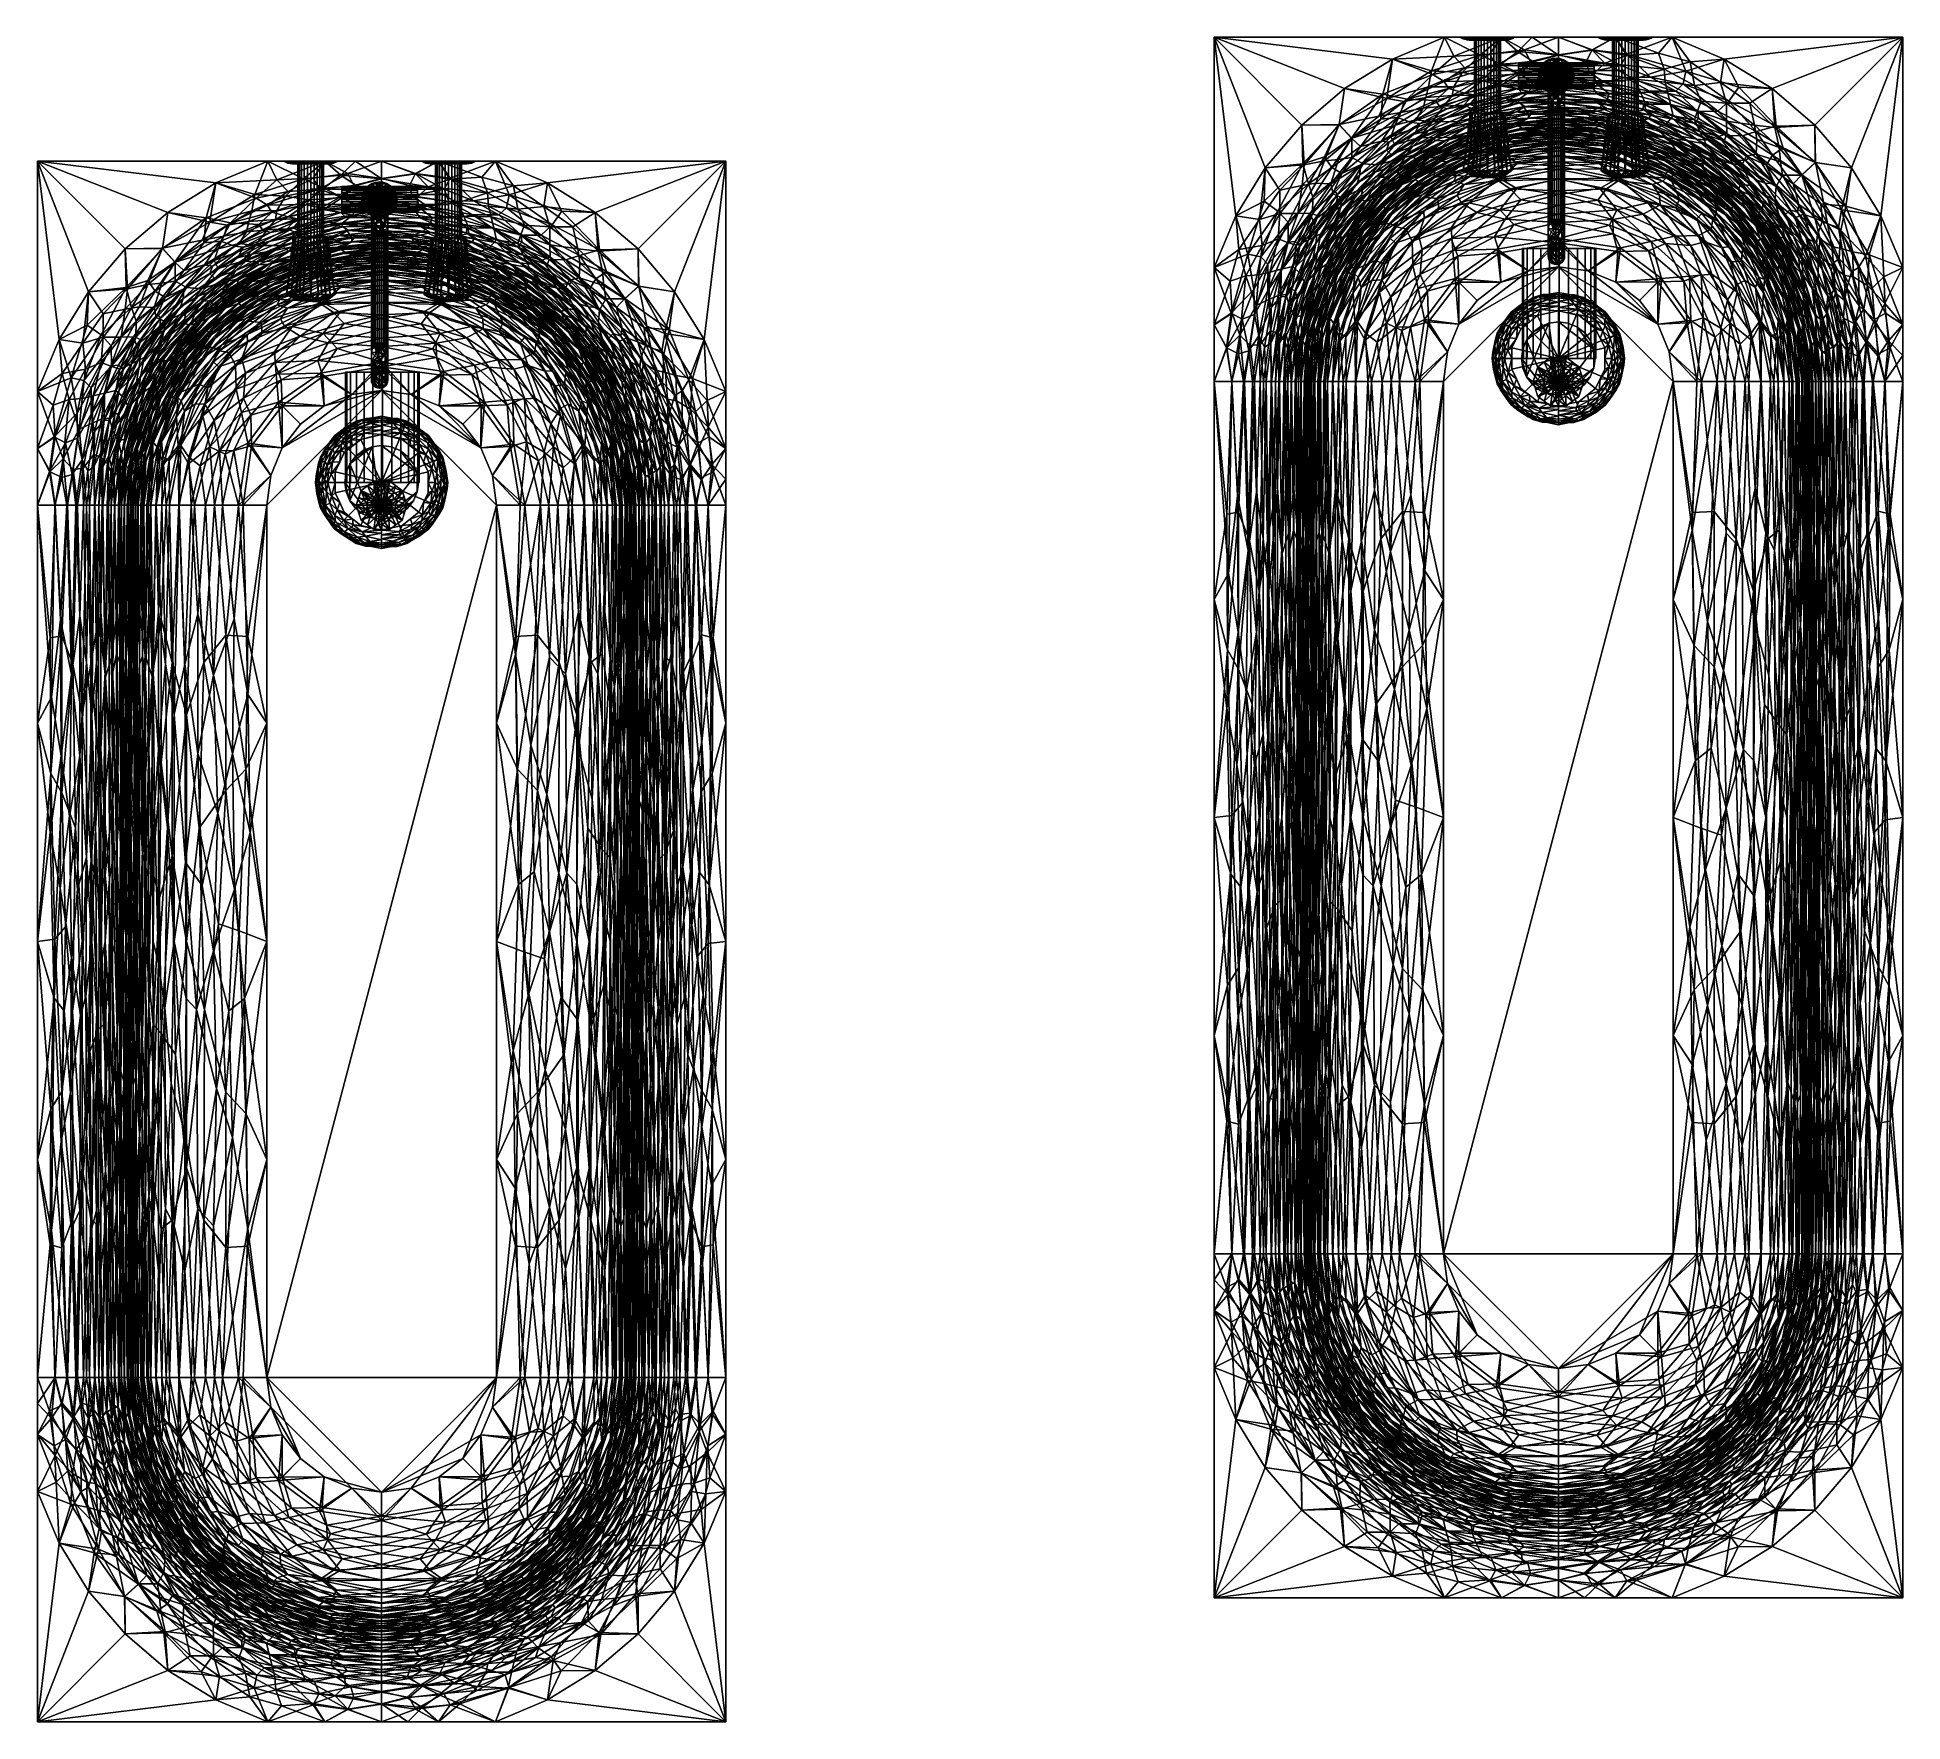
# Model space of a CAD drawing. Header units: millimetres. Extents: x 275 to 2306, y 899 to 2734.
import ezdxf

# ---------------------------------------------------------------- set-up
doc = ezdxf.new("R2010")
doc.units = ezdxf.units.MM
doc.layers.add('Сантехника', color=7, linetype='Continuous', lineweight=20)

# ---------------------------------------------------------------- blocks, each defined once
blk = doc.blocks.new('ДВПИ_Комплект_Ванна_Стальная - 1750х750 _Набор 1_-1309069-_3D_')
at = {"layer": 'Сантехника', "color": 7, "lineweight": 9}
mesh = blk.add_polyface(dxfattribs=at)
corners = [(-372.8, -1449.1, 693.8), (-349.1, -1505.6, 693.8), (-317, -1557.8, 693.8), (-277.1, -1604.3, 693.8), (-230.6, -1644.1, 693.8), (-178.4, -1676.3, 693.8), (-121.9, -1700, 693.8), (-372.8, -1700, 693.8), (126.3, -1700, 693.8), (182.8, -1676.3, 693.8), (234.9, -1644.1, 693.8), (281.5, -1604.3, 693.8), (321.3, -1557.8, 693.8), (353.5, -1505.6, 693.8), (377.2, -1449.1, 693.8), (377.2, -1700, 693.8), (377.2, -250.9, 693.8), (353.5, -194.4, 693.8), (321.3, -142.2, 693.8), (281.5, -95.7, 693.8), (234.9, -55.9, 693.8), (182.8, -23.7, 693.8), (126.3, 0, 693.8), (377.2, 0, 693.8), (-121.9, 0, 693.8), (-178.4, -23.7, 693.8), (-230.6, -55.9, 693.8), (-277.1, -95.7, 693.8), (-317, -142.2, 693.8), (-349.1, -194.4, 693.8), (-372.8, -250.9, 693.8), (-372.8, 0, 693.8)]
mesh.append_faces([[corners[k] for k in face] for face in [(2, 7, 1), (4, 7, 3), (13, 15, 12), (10, 15, 9), (20, 23, 19), (26, 31, 25)]], dxfattribs={"vtx0": -1, "vtx1": -1, "color": 7})
mesh.append_faces([[corners[k] for k in face] for face in [(7, 4, 5), (15, 10, 11), (23, 20, 21), (31, 26, 27)]], dxfattribs={"vtx0": -1, "vtx2": -1, "color": 7})
mesh.append_faces([[corners[k] for k in face] for face in [(0, 1, 7), (8, 9, 15), (16, 17, 23), (24, 25, 31)]], dxfattribs={"vtx1": -1, "color": 7})
mesh.append_faces([[corners[k] for k in face] for face in [(2, 3, 7), (11, 12, 15), (18, 19, 23), (17, 18, 23), (27, 28, 31), (28, 29, 31)]], dxfattribs={"vtx1": -1, "vtx2": -1, "color": 7})
mesh.append_faces([[corners[k] for k in face] for face in [(5, 6, 7), (13, 14, 15), (21, 22, 23), (29, 30, 31)]], dxfattribs={"vtx2": -1, "color": 7})
mesh = blk.add_polyface(dxfattribs=at)
corners = [(-121.9, -1700, 708.8), (-178.4, -1676.3, 708.8), (-230.6, -1644.1, 708.8), (-277.1, -1604.3, 708.8), (-317, -1557.8, 708.8), (-349.1, -1505.6, 708.8), (-372.8, -1449.1, 708.8), (-372.8, -1700, 708.8), (377.2, -1449.1, 708.8), (353.5, -1505.6, 708.8), (321.3, -1557.8, 708.8), (281.5, -1604.3, 708.8), (234.9, -1644.1, 708.8), (182.8, -1676.3, 708.8), (126.3, -1700, 708.8), (377.2, -1700, 708.8), (126.3, 0, 708.8), (182.8, -23.7, 708.8), (234.9, -55.9, 708.8), (281.5, -95.7, 708.8), (321.3, -142.2, 708.8), (353.5, -194.4, 708.8), (377.2, -250.9, 708.8), (377.2, 0, 708.8), (-372.8, -250.9, 708.8), (-349.1, -194.4, 708.8), (-317, -142.2, 708.8), (-277.1, -95.7, 708.8), (-230.6, -55.9, 708.8), (-178.4, -23.7, 708.8), (-121.9, 0, 708.8), (-372.8, 0, 708.8)]
mesh.append_faces([[corners[k] for k in face] for face in [(5, 7, 4), (2, 7, 1), (10, 15, 9), (12, 15, 11), (18, 23, 17), (28, 31, 27)]], dxfattribs={"vtx0": -1, "vtx1": -1, "color": 7})
mesh.append_faces([[corners[k] for k in face] for face in [(7, 2, 3), (15, 12, 13), (23, 18, 19), (31, 28, 29)]], dxfattribs={"vtx0": -1, "vtx2": -1, "color": 7})
mesh.append_faces([[corners[k] for k in face] for face in [(0, 1, 7), (8, 9, 15), (16, 17, 23), (24, 25, 31)]], dxfattribs={"vtx1": -1, "color": 7})
mesh.append_faces([[corners[k] for k in face] for face in [(3, 4, 7), (10, 11, 15), (19, 20, 23), (20, 21, 23), (26, 27, 31), (25, 26, 31)]], dxfattribs={"vtx1": -1, "vtx2": -1, "color": 7})
mesh.append_faces([[corners[k] for k in face] for face in [(5, 6, 7), (13, 14, 15), (21, 22, 23), (29, 30, 31)]], dxfattribs={"vtx2": -1, "color": 7})
mesh = blk.add_polyface(dxfattribs=at)
corners = [(377.2, 0, 708.8), (377.2, 0, 693.8), (126.3, 0, 693.8), (64.2, 0, 693.8), (2.2, 0, 693.8), (-59.8, 0, 693.8), (-121.9, 0, 693.8), (-372.8, 0, 693.8), (-372.8, 0, 708.8), (-121.9, 0, 708.8), (-59.8, 0, 708.8), (2.2, 0, 708.8), (64.1, 0, 708.8), (126.3, 0, 708.8)]
mesh.append_faces([[corners[k] for k in face] for face in [(9, 7, 8)]], dxfattribs={"vtx0": -1, "color": 7})
mesh.append_faces([[corners[k] for k in face] for face in [(13, 1, 2, 3)]], dxfattribs={"vtx0": -1, "vtx3": -1, "color": 7})
mesh.append_faces([[corners[k] for k in face] for face in [(0, 1, 13)]], dxfattribs={"vtx1": -1, "color": 7})
mesh.append_faces([[corners[k] for k in face] for face in [(3, 4, 12, 13), (4, 5, 11, 12), (6, 7, 9, 10), (5, 6, 10, 11)]], dxfattribs={"vtx1": -1, "vtx3": -1, "color": 7})
mesh = blk.add_polyface(dxfattribs=at)
corners = [(-372.8, 0, 708.8), (-372.8, 0, 693.8), (-372.8, -250.9, 693.8), (-372.8, -313, 693.8), (-372.8, -375, 693.8), (-372.8, -1325, 693.8), (-372.8, -1387, 693.8), (-372.8, -1449.1, 693.8), (-372.8, -1700, 693.8), (-372.8, -1700, 708.8), (-372.8, -1449.1, 708.8), (-372.8, -1386.9, 708.8), (-372.8, -1325, 708.8), (-372.8, -375, 708.8), (-372.8, -313.1, 708.8), (-372.8, -250.9, 708.8)]
mesh.append_faces([[corners[k] for k in face] for face in [(10, 8, 9)]], dxfattribs={"vtx0": -1, "color": 7})
mesh.append_faces([[corners[k] for k in face] for face in [(15, 3, 14)]], dxfattribs={"vtx0": -1, "vtx1": -1, "color": 7})
mesh.append_faces([[corners[k] for k in face] for face in [(12, 4, 5, 11), (14, 3, 4, 13), (11, 5, 6, 10), (4, 12, 13)]], dxfattribs={"vtx0": -1, "vtx2": -1, "color": 7})
mesh.append_faces([[corners[k] for k in face] for face in [(15, 1, 2, 3)]], dxfattribs={"vtx0": -1, "vtx3": -1, "color": 7})
mesh.append_faces([[corners[k] for k in face] for face in [(7, 8, 10, 6)]], dxfattribs={"vtx1": -1, "vtx2": -1, "color": 7})
mesh.append_faces([[corners[k] for k in face] for face in [(15, 0, 1)]], dxfattribs={"vtx2": -1, "color": 7})
mesh = blk.add_polyface(dxfattribs=at)
corners = [(-113.3, -63.5, 707.2), (-111.8, -53.8, 708), (-142.3, -65.7, 708.1), (-139.2, -54.1, 708.5), (-135.8, -36.5, 708.7), (-178.4, -23.7, 708.8), (-184.8, -66.5, 708.7), (-144.9, -77.1, 707.2), (-83, -19.5, 708.7), (-121.9, 0, 708.8), (-106.4, -91.9, 697.2), (-71.5, -82.6, 695.9), (-90.7, -78.2, 701.8), (-66.8, -64.4, 704.4), (-100.8, -74, 704.4), (-102.4, -38.4, 708.6), (-60.6, -29.4, 708.5), (-90.5, -63.1, 706.2), (-61.1, -52.9, 706.7), (-135.2, -92.1, 703.2), (-59.8, 0, 708.8), (-76.6, -42.3, 708.1), (-193.2, -86.1, 708.4), (-165.6, -69.9, 708.4), (-169.5, -82, 708), (-122.4, -75, 706.1), (-153, -89.8, 706)]
mesh.append_faces([[corners[k] for k in face] for face in [(5, 4, 9), (9, 8, 20)]], dxfattribs={"vtx0": -1, "vtx1": -1, "color": 7})
mesh.append_faces([[corners[k] for k in face] for face in [(0, 1, 2), (2, 1, 3), (4, 5, 6), (0, 2, 7), (8, 9, 4), (10, 11, 12), (13, 14, 12), (1, 15, 3), (15, 16, 8), (17, 18, 0), (14, 19, 12), (15, 1, 21), (8, 4, 15), (3, 15, 4), (4, 6, 3), (6, 22, 23), (23, 2, 3), (7, 2, 24), (7, 25, 0), (17, 0, 25), (21, 0, 18), (14, 17, 25), (13, 18, 17), (7, 26, 25), (15, 21, 16), (21, 1, 0), (24, 2, 23), (6, 23, 3), (24, 23, 22), (17, 14, 13), (19, 14, 25)]], dxfattribs={"vtx0": -1, "vtx1": -1, "vtx2": -1, "color": 7})
mesh = blk.add_polyface(dxfattribs=at)
corners = [(-133.3, -109.6, 665.1), (-118.3, -98.1, 673.2), (-95, -93.5, 664.5), (-178.4, -23.7, 693.8), (-134.5, -40.4, 693.7), (-188.9, -62, 693.7), (-122.2, -48, 693.5), (-99.5, -33.1, 693.6), (-87.6, -75.4, 685.6), (-90.9, -81.5, 681.4), (-120.2, -87.6, 685.3), (-76.6, -83.1, 673.9), (-121.9, 0, 693.8), (-111.8, -20.4, 693.8), (-99, -98.5, 655.5), (-71.5, -95.4, 635.4), (-120.3, -112.3, 638.7), (-94.2, -73.1, 688), (-86.2, -63.4, 690.5), (-99.5, -60.9, 691.8), (-64, -51.5, 691.8), (-117.4, -55.7, 693), (-131.6, -69, 692.3), (-139.3, -101.6, 681.3), (-154.8, -105.6, 684.9), (-67, -104.5, 566.8), (-70.3, -108.5, 535.3), (-110.8, -119.6, 568.2), (-59.8, 0, 693.8), (-72.4, -18.5, 693.7), (-162.3, -67.4, 693.4), (-127.4, -74.9, 691.2), (-65, -89.4, 652.1), (-148.2, -93.8, 688.8), (-158.1, -92.7, 690.7), (-172.9, -87.2, 692.7), (-131.8, -112.9, 655.1), (-91.7, -108.9, 593.1), (-98.7, -107.3, 619.4), (-118.9, -77.8, 689.6), (-191.3, -89.2, 693.3), (-46.3, -93.7, 615.8), (-179.9, -127.6, 680.6), (-145.4, -108.8, 676.9), (-156.5, -119.1, 671.6), (-65.5, -30.6, 693.5), (-80.3, -47.3, 692.8), (-54.5, -69, 684.5), (-185.1, -122.9, 686.4), (-182.2, -114.3, 689), (-190.6, -113, 690.8)]
mesh.append_faces([[corners[k] for k in face] for face in [(0, 1, 2), (3, 4, 5), (6, 4, 7), (8, 9, 10), (2, 1, 11), (14, 15, 16), (17, 8, 10), (18, 19, 20), (21, 19, 22), (10, 23, 24), (25, 26, 27), (28, 29, 13), (30, 5, 4), (18, 31, 19), (11, 1, 9), (9, 23, 10), (32, 14, 2), (33, 17, 10), (34, 35, 22), (21, 22, 30), (14, 16, 36), (27, 37, 25), (15, 38, 16), (33, 34, 39), (33, 10, 24), (31, 39, 34), (40, 5, 30), (41, 37, 38), (30, 4, 6), (40, 30, 35), (39, 18, 17), (42, 23, 43), (0, 44, 1), (14, 0, 2), (44, 43, 1), (9, 1, 23), (45, 7, 29), (7, 13, 29), (45, 46, 6), (13, 7, 4), (3, 13, 4), (45, 6, 7), (30, 6, 21), (22, 19, 31), (46, 19, 21), (34, 22, 31), (30, 22, 35), (23, 1, 43), (19, 46, 20), (46, 21, 6), (14, 32, 15), (0, 14, 36), (9, 8, 47), (42, 24, 23), (33, 24, 48), (18, 39, 31), (17, 33, 39), (49, 34, 33), (35, 34, 50), (34, 49, 50), (48, 49, 33)]], dxfattribs={"vtx0": -1, "vtx1": -1, "vtx2": -1, "color": 7})
mesh.append_faces([[corners[k] for k in face] for face in [(13, 12, 28)]], dxfattribs={"vtx0": -1, "vtx2": -1, "color": 7})
mesh.append_faces([[corners[k] for k in face] for face in [(3, 12, 13)]], dxfattribs={"vtx1": -1, "vtx2": -1, "color": 7})
at = {"layer": 'Сантехника', "color": 8, "lineweight": 9}
mesh = blk.add_polyface(dxfattribs=at)
corners = [(-44.9, 0, 898.2), (-50.6, 0, 880.5), (-65.6, 0, 869.6), (-84.1, 0, 869.6), (-99.1, 0, 880.5), (-104.9, 0, 898.2), (-88.9, 0, 898.2), (-84.8, 0, 888.3), (-74.9, 0, 884.2), (-65, 0, 888.3), (-60.9, 0, 898.2)]
mesh.append_faces([[corners[k] for k in face] for face in [(9, 1, 2, 8)]], dxfattribs={"vtx0": -1, "vtx2": -1, "color": 8})
mesh.append_faces([[corners[k] for k in face] for face in [(6, 7, 4, 5)]], dxfattribs={"vtx1": -1, "color": 8})
mesh.append_faces([[corners[k] for k in face] for face in [(2, 3, 8)]], dxfattribs={"vtx1": -1, "vtx2": -1, "color": 8})
mesh.append_faces([[corners[k] for k in face] for face in [(7, 8, 3, 4)]], dxfattribs={"vtx1": -1, "vtx3": -1, "color": 8})
mesh.append_faces([[corners[k] for k in face] for face in [(10, 0, 1, 9)]], dxfattribs={"vtx2": -1, "color": 8})
mesh = blk.add_polyface(dxfattribs=at)
corners = [(-104.9, 0, 898.2), (-99.1, 0, 915.8), (-84.1, 0, 926.7), (-65.6, 0, 926.7), (-50.6, 0, 915.8), (-44.9, 0, 898.2), (-60.9, 0, 898.2), (-65, 0, 908.1), (-74.9, 0, 912.2), (-84.8, 0, 908.1), (-88.9, 0, 898.2)]
mesh.append_faces([[corners[k] for k in face] for face in [(1, 9, 10, 0)]], dxfattribs={"vtx0": -1, "color": 8})
mesh.append_faces([[corners[k] for k in face] for face in [(7, 3, 4, 6), (3, 7, 8, 2), (2, 8, 9, 1)]], dxfattribs={"vtx0": -1, "vtx2": -1, "color": 8})
mesh.append_faces([[corners[k] for k in face] for face in [(5, 6, 4)]], dxfattribs={"vtx1": -1, "color": 8})
mesh = blk.add_polyface(dxfattribs=at)
corners = [(-54.9, -3, 898.2), (-60.7, -3, 884), (-74.9, -3, 878.2), (-89, -3, 884), (-94.9, -3, 898.2), (-100.1, -2.2, 898.2), (-104.9, 0, 898.2), (-99.1, 0, 880.5), (-84.1, 0, 869.6), (-65.6, 0, 869.6), (-50.6, 0, 880.5), (-44.9, 0, 898.2), (-49.6, -2.2, 898.2), (-102.1, 0, 889.7), (-47.6, 0, 889.7), (-100.4, -1.5, 888.9), (-94.7, -2.4, 883.4), (-97.5, -2.6, 898.2), (-97.2, -2.6, 890.4), (-91.6, 0, 875.1), (-88.3, -2, 876.2), (-79, -2.2, 873.1), (-69, -2.3, 874), (-58.1, 0, 875.1), (-57.8, -3, 891.1), (-57.2, -2.3, 880.5), (-52.9, -2.5, 888), (-74.9, 0, 869.6), (-97.8, -1.7, 884.4), (-95.4, 0, 877.8), (-94, -1.4, 878.4), (-91.9, -2.2, 879.3), (-91.9, -3, 891.1), (-90.5, -3, 887.6), (-90.8, -2.8, 882.1), (-81.9, -3, 881.1), (-86.1, -2.8, 878.5), (-83.9, -2.2, 874.7), (-81.8, -1.3, 871.3), (-81.1, -2.8, 876.2), (-76.2, -2.8, 875.3), (-73.9, -2.1, 872.6), (-70.2, 0, 869.6), (-67.9, -1.3, 871.4), (-61.5, -1.5, 874.4), (-79.5, 0, 869.6), (-61.9, -2.6, 878.5), (-67.8, -3, 881.1), (-49.4, -1.5, 888.9), (-52.3, -2.6, 898.2), (-46.7, -0.9, 898.2), (-46.2, 0, 893.9), (-45.6, 0, 896), (-45.8, -0.4, 898.2), (-103, -0.9, 898.2), (-103.5, 0, 893.9), (-102.8, 0, 891.8), (-100.6, 0, 885.1), (-87.9, 0, 872.4), (-54.3, 0, 877.8), (-52.7, -1.5, 882.3), (-61.8, 0, 872.4), (-57.6, -1.4, 876.7), (-49.1, 0, 885.1)]
mesh.append_faces([[corners[k] for k in face] for face in [(17, 18, 4), (3, 36, 35), (9, 43, 42), (2, 22, 47)]], dxfattribs={"vtx0": -1, "vtx1": -1, "color": 8})
mesh.append_faces([[corners[k] for k in face] for face in [(18, 28, 16), (38, 20, 8), (31, 16, 30), (15, 5, 13), (15, 18, 17), (15, 28, 18), (34, 16, 31), (44, 62, 25), (38, 21, 37), (40, 2, 39), (18, 16, 32), (26, 24, 25), (48, 14, 12), (28, 29, 30), (34, 36, 3), (22, 40, 41), (48, 49, 26), (44, 22, 43), (25, 46, 44), (60, 25, 62), (27, 21, 38), (15, 7, 28), (59, 60, 62), (28, 30, 16), (30, 19, 20), (36, 37, 39), (16, 34, 32), (20, 34, 31), (34, 20, 36), (37, 36, 20), (39, 37, 21), (20, 38, 37), (39, 21, 40), (36, 39, 35), (41, 40, 21), (22, 2, 40), (21, 27, 41), (43, 41, 42), (44, 43, 9), (41, 43, 22), (25, 1, 46), (46, 47, 22), (22, 44, 46), (48, 60, 10), (20, 31, 30), (48, 26, 60), (25, 60, 26), (61, 62, 44)]], dxfattribs={"vtx0": -1, "vtx1": -1, "vtx2": -1, "color": 8})
mesh.append_faces([[corners[k] for k in face] for face in [(52, 53, 50, 51), (41, 27, 42), (46, 1, 47), (26, 0, 24), (28, 7, 29), (30, 29, 19), (18, 32, 4), (44, 9, 61), (48, 12, 49)]], dxfattribs={"vtx0": -1, "vtx2": -1, "color": 8})
mesh.append_faces([[corners[k] for k in face] for face in [(15, 13, 57, 7), (48, 10, 63, 14), (20, 19, 58, 8), (62, 61, 23, 59)]], dxfattribs={"vtx0": -1, "vtx3": -1, "color": 8})
mesh.append_faces([[corners[k] for k in face] for face in [(33, 32, 34, 3), (24, 1, 25), (17, 5, 15), (59, 10, 60), (2, 35, 39), (45, 27, 38, 8), (49, 0, 26)]], dxfattribs={"vtx1": -1, "vtx2": -1, "color": 8})
mesh.append_faces([[corners[k] for k in face] for face in [(5, 54, 56, 13), (14, 51, 50, 12)]], dxfattribs={"vtx1": -1, "vtx3": -1, "color": 8})
mesh.append_faces([[corners[k] for k in face] for face in [(52, 11, 53)]], dxfattribs={"vtx2": -1, "color": 8})
mesh.append_faces([[corners[k] for k in face] for face in [(54, 6, 55, 56)]], dxfattribs={"vtx3": -1, "color": 8})
mesh = blk.add_polyface(dxfattribs=at)
corners = [(-94.9, -3, 898.2), (-89, -3, 912.3), (-74.9, -3, 918.2), (-60.7, -3, 912.3), (-54.9, -3, 898.2), (-49.6, -2.2, 898.2), (-44.9, 0, 898.2), (-50.6, 0, 915.8), (-65.6, 0, 926.7), (-84.1, 0, 926.7), (-99.1, 0, 915.8), (-104.9, 0, 898.2), (-100.1, -2.2, 898.2), (-47.6, 0, 906.7), (-102.1, 0, 906.7), (-49.4, -1.5, 907.4), (-55, -2.4, 913), (-52.3, -2.6, 898.2), (-52.5, -2.6, 905.9), (-58.1, 0, 921.3), (-61.4, -2, 920.2), (-70.7, -2.2, 923.2), (-80.7, -2.3, 922.3), (-91.6, 0, 921.3), (-91.9, -3, 905.2), (-92.5, -2.3, 915.8), (-96.8, -2.5, 908.3), (-74.9, 0, 926.7), (-51.9, -1.7, 911.9), (-54.3, 0, 918.5), (-55.7, -1.4, 917.9), (-57.8, -2.2, 917), (-57.8, -3, 905.2), (-59.3, -3, 908.8), (-58.9, -2.8, 914.3), (-67.8, -3, 915.2), (-63.6, -2.8, 917.8), (-65.9, -2.2, 921.7), (-67.9, -1.3, 925), (-68.6, -2.8, 920.1), (-73.6, -2.8, 921.1), (-75.8, -2.1, 923.8), (-79.5, 0, 926.7), (-81.9, -1.3, 924.9), (-88.2, -1.5, 921.9), (-70.2, 0, 926.7), (-87.8, -2.6, 917.9), (-81.9, -3, 915.2), (-100.4, -1.5, 907.4), (-97.5, -2.6, 898.2), (-46.2, 0, 902.4), (-46.7, -0.9, 898.2), (-45.8, -0.4, 898.2), (-45.6, 0, 900.3), (-103.5, 0, 902.4), (-103, -0.9, 898.2), (-101.5, -1.6, 898.2), (-49.1, 0, 911.2), (-61.8, 0, 924), (-95.4, 0, 918.5), (-97.1, -1.5, 914), (-87.9, 0, 924), (-92.1, -1.4, 919.7), (-100.6, 0, 911.2)]
mesh.append_faces([[corners[k] for k in face] for face in [(17, 18, 4), (3, 36, 35), (9, 43, 42), (2, 22, 47), (54, 56, 14)]], dxfattribs={"vtx0": -1, "vtx1": -1, "color": 8})
mesh.append_faces([[corners[k] for k in face] for face in [(18, 28, 16), (15, 28, 18), (31, 16, 30), (15, 5, 13), (15, 18, 17), (34, 16, 31), (31, 30, 20), (14, 56, 48), (62, 25, 44), (18, 16, 32), (40, 2, 39), (38, 21, 37), (26, 24, 25), (28, 29, 30), (34, 36, 3), (22, 40, 41), (48, 49, 26), (44, 22, 43), (25, 46, 44), (60, 25, 62), (27, 21, 38), (15, 7, 28), (28, 30, 16), (30, 19, 20), (36, 37, 39), (16, 34, 32), (20, 34, 31), (34, 20, 36), (37, 36, 20), (20, 8, 38), (39, 37, 21), (20, 38, 37), (39, 21, 40), (36, 39, 35), (41, 40, 21), (22, 2, 40), (21, 27, 41), (43, 41, 42), (44, 43, 9), (41, 43, 22), (25, 1, 46), (46, 47, 22), (22, 44, 46), (48, 60, 10), (59, 60, 62), (48, 26, 60), (25, 60, 26), (61, 62, 44)]], dxfattribs={"vtx0": -1, "vtx1": -1, "vtx2": -1, "color": 8})
mesh.append_faces([[corners[k] for k in face] for face in [(52, 53, 50, 51), (41, 27, 42), (46, 1, 47), (26, 0, 24), (28, 7, 29), (30, 29, 19), (18, 32, 4), (44, 9, 61), (48, 12, 49), (51, 50, 13, 5), (48, 56, 12)]], dxfattribs={"vtx0": -1, "vtx2": -1, "color": 8})
mesh.append_faces([[corners[k] for k in face] for face in [(15, 13, 57, 7), (48, 10, 63, 14), (62, 61, 23, 59)]], dxfattribs={"vtx0": -1, "vtx3": -1, "color": 8})
mesh.append_faces([[corners[k] for k in face] for face in [(55, 56, 54, 11)]], dxfattribs={"vtx1": -1, "color": 8})
mesh.append_faces([[corners[k] for k in face] for face in [(24, 1, 25), (33, 32, 34, 3), (17, 5, 15), (59, 10, 60), (58, 8, 20, 19), (2, 35, 39), (45, 27, 38, 8), (49, 0, 26)]], dxfattribs={"vtx1": -1, "vtx2": -1, "color": 8})
mesh.append_faces([[corners[k] for k in face] for face in [(52, 6, 53)]], dxfattribs={"vtx2": -1, "color": 8})
at = {"layer": 'Сантехника', "color": 7, "lineweight": 9}
mesh = blk.add_polyface(dxfattribs=at)
corners = [(-70.3, -108.5, 535.3), (2.2, -101.1, 511), (-59.6, -109.2, 500), (2.2, -104.5, 474.8), (-46.9, -110.4, 461.7), (2.2, -80.4, 656), (-27.5, -83.6, 650.4), (-43.3, -81.1, 663.7), (2.2, -108.8, 437.1), (-65.5, -30.6, 693.5), (-42.5, -39, 692.9), (-80.3, -47.3, 692.8), (2.2, -66.9, 681.6), (-54.5, -69, 684.5), (2.2, -62.1, 685.7), (2.2, 0, 693.8), (2.2, -19.2, 693.6), (-34.7, -13.5, 693.7), (-28, -26.5, 693.5), (-27.3, -47, 691.7), (2.2, -42, 692.2), (2.2, -50.2, 690.7), (-42.1, -55.9, 690), (-86.2, -63.4, 690.5), (-64, -51.5, 691.8), (2.2, -56.8, 688.6), (2.2, -32, 693.2), (-40, -71.5, 679.7), (2.2, -91.8, 601), (-46.3, -93.7, 615.8), (2.2, -88.3, 623), (2.2, -76, 667.4), (-38.5, -100.7, 548), (2.2, -84.5, 641.3), (-36.8, -61.4, 687.5), (-41.7, -96.4, 592), (-67, -104.5, 566.8), (-91.7, -108.9, 593.1), (2.2, -95, 575), (2.2, -98, 544.8), (-59.8, 0, 693.8), (-72.4, -18.5, 693.7), (-94.2, -73.1, 688), (-31.2, -88, 634.5), (-34.3, -75.4, 672.9), (2.2, -71.4, 675.8), (-71.5, -95.4, 635.4), (-95, -93.5, 664.5), (-76.6, -83.1, 673.9), (-90.9, -81.5, 681.4), (-98.7, -107.3, 619.4), (-65, -89.4, 652.1), (-87.6, -75.4, 685.6)]
mesh.append_faces([[corners[k] for k in face] for face in [(8, 4, 3), (12, 13, 14), (20, 10, 26), (28, 29, 30), (26, 18, 16), (33, 6, 5), (15, 17, 40), (1, 32, 39)]], dxfattribs={"vtx0": -1, "vtx1": -1, "color": 7})
mesh.append_faces([[corners[k] for k in face] for face in [(0, 1, 2), (3, 4, 2), (5, 6, 7), (9, 10, 11), (16, 18, 17), (22, 23, 24), (19, 22, 24), (27, 13, 12), (18, 10, 9), (1, 0, 32), (34, 22, 25), (35, 29, 28), (36, 37, 35), (40, 17, 41), (34, 42, 22), (29, 46, 43), (7, 47, 48), (29, 35, 37), (13, 27, 49), (46, 29, 50), (19, 10, 20), (11, 10, 24), (47, 7, 51), (44, 7, 48), (44, 27, 45), (48, 49, 27), (38, 36, 35), (14, 13, 34), (34, 13, 52), (51, 6, 43), (7, 44, 31), (27, 44, 48), (22, 42, 23), (29, 43, 30), (51, 43, 46), (22, 19, 21), (10, 19, 24), (10, 18, 26), (9, 41, 17), (9, 17, 18), (43, 6, 33), (7, 6, 51), (32, 0, 36), (34, 52, 42), (38, 32, 36)]], dxfattribs={"vtx0": -1, "vtx1": -1, "vtx2": -1, "color": 7})
mesh.append_faces([[corners[k] for k in face] for face in [(2, 1, 3), (19, 20, 21), (22, 21, 25), (7, 31, 5), (32, 38, 39), (44, 45, 31), (27, 12, 45)]], dxfattribs={"vtx0": -1, "vtx2": -1, "color": 7})
mesh.append_faces([[corners[k] for k in face] for face in [(15, 16, 17), (33, 30, 43), (28, 38, 35), (25, 14, 34)]], dxfattribs={"vtx1": -1, "vtx2": -1, "color": 7})
mesh = blk.add_polyface(dxfattribs=at)
corners = [(2.2, -19.4, 708.6), (-42.1, -15.3, 708.7), (-25.4, -26.6, 708.5), (2.2, -33, 708.1), (-40.3, -39.7, 707.8), (2.2, -43.9, 707.1), (2.2, -53.8, 705.3), (-25.9, -49.2, 706.5), (2.2, -70.6, 698), (2.2, -62.6, 702.4), (-42.4, -68.7, 701.1), (2.2, 0, 708.8), (-26.3, 0, 708.8), (-76.6, -42.3, 708.1), (-61.1, -52.9, 706.7), (2.2, -77.7, 692), (-35.8, -75.6, 696.1), (-83, -19.5, 708.7), (-60.6, -29.4, 708.5), (-66.8, -64.4, 704.4), (-29.3, -58.9, 704.3), (-90.7, -78.2, 701.8), (-71.5, -82.6, 695.9), (-30.8, -83.1, 687.8), (-65.3, -87.1, 690.2), (-29.8, -88, 680.3), (2.2, -84, 684), (-59.8, 0, 708.8)]
mesh.append_faces([[corners[k] for k in face] for face in [(3, 4, 5)]], dxfattribs={"vtx0": -1, "vtx1": -1, "color": 7})
mesh.append_faces([[corners[k] for k in face] for face in [(0, 1, 2), (3, 2, 4), (13, 14, 4), (1, 17, 18), (19, 20, 14), (19, 21, 10), (8, 10, 16), (13, 4, 18), (7, 4, 14), (22, 10, 21), (23, 16, 24), (10, 9, 20), (16, 22, 24), (20, 6, 7), (10, 20, 19), (25, 26, 23), (16, 23, 15), (4, 7, 5), (20, 7, 14), (12, 1, 0), (4, 2, 18), (17, 1, 27), (18, 2, 1), (22, 16, 10)]], dxfattribs={"vtx0": -1, "vtx1": -1, "vtx2": -1, "color": 7})
mesh.append_faces([[corners[k] for k in face] for face in [(2, 3, 0)]], dxfattribs={"vtx0": -1, "vtx2": -1, "color": 7})
mesh.append_faces([[corners[k] for k in face] for face in [(6, 5, 7), (8, 9, 10), (15, 8, 16), (9, 6, 20), (26, 15, 23), (12, 27, 1)]], dxfattribs={"vtx1": -1, "vtx2": -1, "color": 7})
mesh.append_faces([[corners[k] for k in face] for face in [(0, 11, 12)]], dxfattribs={"vtx2": -1, "color": 7})
at = {"layer": 'Сантехника', "color": 8, "lineweight": 9}
mesh = blk.add_polyface(dxfattribs=at)
corners = [(-60.9, 0, 898.2), (-65, 0, 888.3), (-74.9, 0, 884.2), (-84.8, 0, 888.3), (-88.9, 0, 898.2), (-88.9, -3, 898.2), (-84.8, -3, 888.3), (-74.9, -3, 884.2), (-65, -3, 888.3), (-60.9, -3, 898.2), (-87.3, -3, 894.5), (-86.8, 0, 893.2), (-85.8, 0, 890.7), (-79.8, -3, 886.2), (-79.8, 0, 886.2), (-77.3, 0, 885.2), (-62.9, -3, 893.2), (-62.9, 0, 893.2), (-61.6, 0, 896.3), (-69.9, 0, 886.2), (-69.9, -3, 886.2), (-72.4, -3, 885.2), (-87.8, 0, 895.7), (-86.1, -3, 891.4), (-82.3, 0, 887.2), (-82.3, -3, 887.2), (-77.3, -3, 885.2), (-63.9, -3, 890.7), (-63.9, 0, 890.7), (-61.9, -3, 895.7), (-67.4, 0, 887.2), (-67.4, -3, 887.2), (-72.4, 0, 885.2)]
mesh.append_faces([[corners[k] for k in face] for face in [(18, 9, 0)]], dxfattribs={"vtx0": -1, "color": 8})
mesh.append_faces([[corners[k] for k in face] for face in [(11, 10, 23, 12), (7, 2, 15, 26), (6, 3, 12, 23), (21, 32, 2, 7), (10, 11, 22), (1, 8, 27), (8, 1, 30)]], dxfattribs={"vtx0": -1, "vtx2": -1, "color": 8})
mesh.append_faces([[corners[k] for k in face] for face in [(5, 10, 22, 4)]], dxfattribs={"vtx1": -1, "color": 8})
mesh.append_faces([[corners[k] for k in face] for face in [(6, 25, 3), (15, 14, 26), (21, 20, 32)]], dxfattribs={"vtx1": -1, "vtx2": -1, "color": 8})
mesh.append_faces([[corners[k] for k in face] for face in [(25, 13, 24, 3), (16, 29, 17, 28), (13, 26, 14, 24), (28, 1, 27, 16), (31, 8, 30, 19), (18, 17, 29, 9), (20, 31, 19, 32)]], dxfattribs={"vtx1": -1, "vtx3": -1, "color": 8})
mesh = blk.add_polyface(dxfattribs=at)
corners = [(-88.9, 0, 898.2), (-84.8, 0, 908.1), (-74.9, 0, 912.2), (-65, 0, 908.1), (-60.9, 0, 898.2), (-60.9, -3, 898.2), (-65, -3, 908.1), (-74.9, -3, 912.2), (-84.8, -3, 908.1), (-88.9, -3, 898.2), (-62.4, -3, 901.8), (-62.9, 0, 903.1), (-63.9, 0, 905.6), (-69.9, -3, 910.1), (-69.9, 0, 910.1), (-72.4, 0, 911.1), (-86.8, -3, 903.1), (-86.8, 0, 903.1), (-88.1, 0, 900), (-79.8, 0, 910.1), (-79.8, -3, 910.1), (-77.3, -3, 911.1), (-61.9, 0, 900.6), (-63.7, -3, 905), (-67.4, 0, 909.1), (-67.4, -3, 909.1), (-72.4, -3, 911.1), (-85.8, -3, 905.6), (-85.8, 0, 905.6), (-87.8, -3, 900.6), (-82.3, 0, 909.1), (-82.3, -3, 909.1), (-77.3, 0, 911.1)]
mesh.append_faces([[corners[k] for k in face] for face in [(18, 9, 0)]], dxfattribs={"vtx0": -1, "color": 8})
mesh.append_faces([[corners[k] for k in face] for face in [(11, 10, 23, 12), (6, 3, 12, 23), (7, 2, 15, 26), (21, 32, 2, 7), (10, 11, 22), (1, 8, 27), (8, 1, 30)]], dxfattribs={"vtx0": -1, "vtx2": -1, "color": 8})
mesh.append_faces([[corners[k] for k in face] for face in [(5, 10, 22, 4)]], dxfattribs={"vtx1": -1, "color": 8})
mesh.append_faces([[corners[k] for k in face] for face in [(6, 25, 3), (15, 14, 26), (21, 20, 32)]], dxfattribs={"vtx1": -1, "vtx2": -1, "color": 8})
mesh.append_faces([[corners[k] for k in face] for face in [(25, 13, 24, 3), (16, 29, 17, 28), (13, 26, 14, 24), (28, 1, 27, 16), (31, 8, 30, 19), (18, 17, 29, 9), (20, 31, 19, 32)]], dxfattribs={"vtx1": -1, "vtx3": -1, "color": 8})
at = {"layer": 'Сантехника', "color": 7, "lineweight": 9}
mesh = blk.add_polyface(dxfattribs=at)
corners = [(2.2, -62.6, 702.4), (2.2, -70.6, 698), (54.8, -69.8, 701.2), (41.9, -99.1, 655.4), (49.1, -95.2, 669.7), (2.2, -94.6, 660.7), (47.4, -76.5, 696.2), (41.3, -39.2, 707.8), (2.2, -43.9, 707.1), (42.6, -50.1, 706.6), (34.2, -102.5, 637.8), (2.2, -99.1, 644.8), (2.2, -103.1, 625.7), (57.4, -61.4, 704.5), (2.2, -53.8, 705.3), (85, -45.7, 708), (2.2, -89.6, 673.7), (2.2, -77.7, 692), (34.5, -82, 689.2), (88, -109.1, 657.7), (38.9, -13.9, 708.7), (2.2, 0, 708.8), (2.2, -19.4, 708.6), (2.2, -33, 708.1), (52.9, -28.1, 708.5), (2.2, -84, 684), (73.7, -94.9, 680.9), (36.9, -87.6, 681.6), (72.8, -87.8, 690.3), (72.7, -109.3, 640.4), (76.6, -19.7, 708.7), (64.1, 0, 708.8)]
mesh.append_faces([[corners[k] for k in face] for face in [(0, 13, 14), (23, 24, 22), (25, 18, 17), (14, 9, 8), (8, 7, 23), (21, 20, 31)]], dxfattribs={"vtx0": -1, "vtx1": -1, "color": 7})
mesh.append_faces([[corners[k] for k in face] for face in [(3, 4, 5), (6, 2, 1), (7, 8, 9), (13, 9, 14), (7, 9, 15), (6, 17, 18), (4, 3, 19), (4, 26, 27), (20, 22, 24), (15, 24, 7), (10, 3, 11), (28, 18, 27), (18, 25, 27), (6, 18, 28), (4, 27, 16), (3, 10, 29), (24, 23, 7), (30, 20, 24), (0, 2, 13)]], dxfattribs={"vtx0": -1, "vtx1": -1, "vtx2": -1, "color": 7})
mesh.append_faces([[corners[k] for k in face] for face in [(10, 11, 12), (4, 16, 5), (20, 21, 22)]], dxfattribs={"vtx0": -1, "vtx2": -1, "color": 7})
mesh.append_faces([[corners[k] for k in face] for face in [(0, 1, 2), (1, 17, 6), (5, 11, 3), (25, 16, 27)]], dxfattribs={"vtx1": -1, "vtx2": -1, "color": 7})
mesh = blk.add_polyface(dxfattribs=at)
corners = [(101.4, -58.7, 692), (154.1, -80.8, 692), (123.1, -73, 690.8), (51.9, -48.9, 691.7), (2.2, -50.2, 690.7), (2.2, -42, 692.2), (46.6, -93.1, 615.5), (2.2, -88.3, 623), (58.3, -91.3, 635.7), (76.7, -18.5, 693.7), (126.3, 0, 693.8), (141, -36.8, 693.7), (75.3, -43.9, 692.9), (130, -58.7, 693), (2.2, -56.8, 688.6), (39.7, -55.2, 689.9), (2.2, -76, 667.4), (2.2, -71.4, 675.8), (55.7, -77.8, 673.3), (44.3, -80.6, 663.5), (60.1, -69.2, 684.5), (2.2, -66.9, 681.6), (2.2, -62.1, 685.7), (2.2, -84.5, 641.3), (2.2, -80.4, 656), (31.8, -83.6, 650.4), (102.4, -43.4, 693.3), (44.4, -71.4, 679.8), (102.8, -84.7, 680.6), (94.5, -78.3, 684.1), (94.9, -72.8, 687.6), (127.6, -89.1, 685.2), (82.7, -62.3, 690.2), (35.6, -38, 692.8), (70.3, -30.6, 693.5), (2.2, -19.2, 693.6), (32.5, -26.5, 693.5), (2.2, -32, 693.2), (2.2, 0, 693.8), (64.2, 0, 693.8), (39, -13.5, 693.7), (44, -61.7, 687.5), (69, -89.1, 652.8), (100.5, -88.8, 674.2), (138, -50.8, 693.5), (149.7, -93.5, 688.4), (91.7, -90.7, 665.1), (137.3, -99.2, 680.5)]
mesh.append_faces([[corners[k] for k in face] for face in [(35, 36, 37), (38, 40, 35), (10, 9, 39)]], dxfattribs={"vtx0": -1, "vtx1": -1, "color": 7})
mesh.append_faces([[corners[k] for k in face] for face in [(0, 1, 2), (6, 7, 8), (9, 10, 11), (0, 12, 13), (18, 19, 16), (13, 12, 26), (18, 27, 28), (29, 30, 31), (3, 32, 15), (33, 34, 12), (21, 20, 27), (40, 34, 36), (22, 41, 20), (20, 41, 30), (19, 42, 25), (43, 18, 28), (0, 32, 3), (26, 44, 13), (9, 34, 40), (15, 41, 14), (30, 41, 32), (2, 30, 32), (30, 45, 31), (18, 46, 19), (42, 19, 46), (25, 8, 23), (3, 15, 4), (41, 15, 32), (28, 29, 31), (46, 18, 43), (12, 0, 3), (0, 2, 32), (3, 5, 33), (12, 34, 26), (33, 37, 36), (3, 33, 12), (30, 2, 45), (40, 36, 35), (33, 36, 34), (40, 39, 9), (26, 9, 11), (9, 26, 34), (19, 25, 24), (8, 25, 42), (27, 20, 29), (17, 27, 18), (47, 43, 28), (31, 47, 28), (27, 29, 28), (30, 29, 20)]], dxfattribs={"vtx0": -1, "vtx1": -1, "vtx2": -1, "color": 7})
mesh.append_faces([[corners[k] for k in face] for face in [(3, 4, 5), (20, 21, 22), (19, 24, 16), (41, 22, 14)]], dxfattribs={"vtx0": -1, "vtx2": -1, "color": 7})
mesh.append_faces([[corners[k] for k in face] for face in [(14, 4, 15), (16, 17, 18), (7, 23, 8), (23, 24, 25), (38, 39, 40), (17, 21, 27), (5, 37, 33)]], dxfattribs={"vtx1": -1, "vtx2": -1, "color": 7})
mesh = blk.add_polyface(dxfattribs=at)
corners = [(73.7, -94.9, 680.9), (120.6, -109.6, 683.5), (108.4, -99.3, 690), (76.6, -19.7, 708.7), (117.4, -34.7, 708.7), (111.4, -17.4, 708.8), (145.9, -26.9, 708.8), (88, -109.1, 657.7), (99.1, -107.4, 671.9), (49.1, -95.2, 669.7), (72.8, -87.8, 690.3), (36.9, -87.6, 681.6), (85, -45.7, 708), (42.6, -50.1, 706.6), (91.7, -59.8, 706.6), (95.9, -70, 704.7), (127.4, -85.7, 703.5), (124.5, -73.1, 706.3), (52.9, -28.1, 708.5), (121.3, -60.8, 707.7), (84, -82, 697.9), (54.8, -69.8, 701.2), (97.1, -78.8, 701.8), (57.4, -61.4, 704.5), (119.3, -94.6, 697.6), (118.5, -49, 708.3), (126.3, 0, 708.8), (64.1, 0, 708.8), (38.9, -13.9, 708.7), (47.4, -76.5, 696.2), (142.1, -112.4, 692.2)]
mesh.append_faces([[corners[k] for k in face] for face in [(0, 1, 2), (3, 4, 5), (6, 5, 4), (7, 8, 9), (10, 11, 0), (12, 13, 14), (15, 16, 17), (18, 12, 4), (19, 12, 14), (0, 9, 8), (10, 2, 20), (21, 22, 15), (14, 13, 23), (14, 15, 17), (14, 17, 19), (1, 0, 8), (20, 24, 22), (24, 20, 2), (25, 12, 19), (4, 12, 25), (14, 23, 15), (21, 15, 23), (15, 22, 16), (27, 28, 3), (24, 16, 22), (4, 3, 18), (27, 3, 5), (20, 21, 29), (24, 2, 30), (0, 2, 10), (21, 20, 22), (10, 20, 29)]], dxfattribs={"vtx0": -1, "vtx1": -1, "vtx2": -1, "color": 7})
mesh.append_faces([[corners[k] for k in face] for face in [(26, 27, 5)]], dxfattribs={"vtx1": -1, "vtx2": -1, "color": 7})
at = {"layer": 'Сантехника', "color": 8, "lineweight": 9}
mesh = blk.add_polyface(dxfattribs=at)
corners = [(105.1, 0, 898.2), (99.4, 0, 880.5), (84.4, 0, 869.6), (65.9, 0, 869.6), (50.9, 0, 880.5), (45.1, 0, 898.2), (61.1, 0, 898.2), (65.2, 0, 888.3), (75.1, 0, 884.2), (85, 0, 888.3), (89.1, 0, 898.2)]
mesh.append_faces([[corners[k] for k in face] for face in [(9, 1, 2, 8)]], dxfattribs={"vtx0": -1, "vtx2": -1, "color": 8})
mesh.append_faces([[corners[k] for k in face] for face in [(6, 7, 4, 5)]], dxfattribs={"vtx1": -1, "color": 8})
mesh.append_faces([[corners[k] for k in face] for face in [(2, 3, 8)]], dxfattribs={"vtx1": -1, "vtx2": -1, "color": 8})
mesh.append_faces([[corners[k] for k in face] for face in [(7, 8, 3, 4)]], dxfattribs={"vtx1": -1, "vtx3": -1, "color": 8})
mesh.append_faces([[corners[k] for k in face] for face in [(10, 0, 1, 9)]], dxfattribs={"vtx2": -1, "color": 8})
mesh = blk.add_polyface(dxfattribs=at)
corners = [(45.1, 0, 898.2), (50.9, 0, 915.8), (65.9, 0, 926.7), (84.4, 0, 926.7), (99.4, 0, 915.8), (105.1, 0, 898.2), (89.1, 0, 898.2), (85, 0, 908.1), (75.1, 0, 912.2), (65.2, 0, 908.1), (61.1, 0, 898.2)]
mesh.append_faces([[corners[k] for k in face] for face in [(1, 9, 10, 0)]], dxfattribs={"vtx0": -1, "color": 8})
mesh.append_faces([[corners[k] for k in face] for face in [(7, 3, 4, 6), (3, 7, 8, 2), (2, 8, 9, 1)]], dxfattribs={"vtx0": -1, "vtx2": -1, "color": 8})
mesh.append_faces([[corners[k] for k in face] for face in [(5, 6, 4)]], dxfattribs={"vtx1": -1, "color": 8})
mesh = blk.add_polyface(dxfattribs=at)
corners = [(95.1, -3, 898.2), (89.3, -3, 884), (75.1, -3, 878.2), (61, -3, 884), (55.1, -3, 898.2), (49.9, -2.2, 898.2), (45.1, 0, 898.2), (50.9, 0, 880.5), (65.9, 0, 869.6), (84.4, 0, 869.6), (99.4, 0, 880.5), (105.1, 0, 898.2), (100.4, -2.2, 898.2), (47.9, 0, 889.7), (102.4, 0, 889.7), (49.6, -1.5, 888.9), (55.3, -2.4, 883.4), (52.5, -2.6, 898.2), (52.8, -2.6, 890.4), (58.4, 0, 875.1), (61.7, -2, 876.2), (71, -2.2, 873.1), (81, -2.3, 874), (91.9, 0, 875.1), (92.2, -3, 891.1), (92.8, -2.3, 880.5), (97.1, -2.5, 888), (75.1, 0, 869.6), (52.2, -1.7, 884.4), (54.6, 0, 877.8), (56, -1.4, 878.4), (58.1, -2.2, 879.3), (58.1, -3, 891.1), (59.5, -3, 887.6), (59.2, -2.8, 882.1), (68.1, -3, 881.1), (63.9, -2.8, 878.5), (66.1, -2.2, 874.7), (68.2, -1.3, 871.3), (68.9, -2.8, 876.2), (73.8, -2.8, 875.3), (76.1, -2.1, 872.6), (79.8, 0, 869.6), (82.1, -1.3, 871.4), (88.5, -1.5, 874.4), (70.5, 0, 869.6), (88.1, -2.6, 878.5), (82.2, -3, 881.1), (100.6, -1.5, 888.9), (97.7, -2.6, 898.2), (103.3, -0.9, 898.2), (103.8, 0, 893.9), (104.4, 0, 896), (104.2, -0.4, 898.2), (47, -0.9, 898.2), (46.5, 0, 893.9), (47.2, 0, 891.8), (49.4, 0, 885.1), (62.1, 0, 872.4), (95.7, 0, 877.8), (97.3, -1.5, 882.3), (88.2, 0, 872.4), (92.4, -1.4, 876.7), (100.9, 0, 885.1)]
mesh.append_faces([[corners[k] for k in face] for face in [(17, 18, 4), (3, 36, 35), (9, 43, 42), (2, 22, 47)]], dxfattribs={"vtx0": -1, "vtx1": -1, "color": 8})
mesh.append_faces([[corners[k] for k in face] for face in [(18, 28, 16), (31, 30, 20), (31, 16, 30), (15, 5, 13), (15, 18, 17), (15, 28, 18), (34, 16, 31), (44, 62, 25), (38, 21, 37), (40, 2, 39), (18, 16, 32), (26, 24, 25), (48, 14, 12), (28, 29, 30), (34, 36, 3), (22, 40, 41), (48, 49, 26), (44, 22, 43), (25, 46, 44), (60, 25, 62), (27, 21, 38), (15, 7, 28), (28, 30, 16), (30, 19, 20), (36, 37, 39), (16, 34, 32), (20, 34, 31), (34, 20, 36), (37, 36, 20), (20, 8, 38), (39, 37, 21), (20, 38, 37), (39, 21, 40), (36, 39, 35), (41, 40, 21), (22, 2, 40), (21, 27, 41), (43, 41, 42), (44, 43, 9), (41, 43, 22), (25, 1, 46), (46, 47, 22), (22, 44, 46), (48, 60, 10), (59, 60, 62), (48, 26, 60), (25, 60, 26), (61, 62, 44)]], dxfattribs={"vtx0": -1, "vtx1": -1, "vtx2": -1, "color": 8})
mesh.append_faces([[corners[k] for k in face] for face in [(52, 53, 50, 51), (41, 27, 42), (46, 1, 47), (26, 0, 24), (28, 7, 29), (30, 29, 19), (18, 32, 4), (44, 9, 61), (48, 12, 49)]], dxfattribs={"vtx0": -1, "vtx2": -1, "color": 8})
mesh.append_faces([[corners[k] for k in face] for face in [(15, 13, 57, 7), (48, 10, 63, 14), (62, 61, 23, 59)]], dxfattribs={"vtx0": -1, "vtx3": -1, "color": 8})
mesh.append_faces([[corners[k] for k in face] for face in [(33, 32, 34, 3), (24, 1, 25), (17, 5, 15), (59, 10, 60), (58, 8, 20, 19), (2, 35, 39), (45, 27, 38, 8), (49, 0, 26)]], dxfattribs={"vtx1": -1, "vtx2": -1, "color": 8})
mesh.append_faces([[corners[k] for k in face] for face in [(5, 54, 56, 13), (14, 51, 50, 12)]], dxfattribs={"vtx1": -1, "vtx3": -1, "color": 8})
mesh.append_faces([[corners[k] for k in face] for face in [(52, 11, 53)]], dxfattribs={"vtx2": -1, "color": 8})
mesh.append_faces([[corners[k] for k in face] for face in [(54, 6, 55, 56)]], dxfattribs={"vtx3": -1, "color": 8})
mesh = blk.add_polyface(dxfattribs=at)
corners = [(55.1, -3, 898.2), (61, -3, 912.3), (75.1, -3, 918.2), (89.3, -3, 912.3), (95.1, -3, 898.2), (100.4, -2.2, 898.2), (105.1, 0, 898.2), (99.4, 0, 915.8), (84.4, 0, 926.7), (65.9, 0, 926.7), (50.9, 0, 915.8), (45.1, 0, 898.2), (49.9, -2.2, 898.2), (102.4, 0, 906.7), (47.9, 0, 906.7), (100.6, -1.5, 907.4), (95, -2.4, 913), (97.7, -2.6, 898.2), (97.5, -2.6, 905.9), (91.9, 0, 921.3), (88.6, -2, 920.2), (79.3, -2.2, 923.2), (69.3, -2.3, 922.3), (58.4, 0, 921.3), (58.1, -3, 905.2), (57.5, -2.3, 915.8), (53.2, -2.5, 908.3), (75.1, 0, 926.7), (98.1, -1.7, 911.9), (95.7, 0, 918.5), (94.3, -1.4, 917.9), (92.2, -2.2, 917), (92.2, -3, 905.2), (90.7, -3, 908.8), (91.1, -2.8, 914.3), (82.2, -3, 915.2), (86.4, -2.8, 917.8), (84.1, -2.2, 921.7), (82.1, -1.3, 925), (81.4, -2.8, 920.1), (76.4, -2.8, 921.1), (74.2, -2.1, 923.8), (70.5, 0, 926.7), (68.1, -1.3, 924.9), (61.8, -1.5, 921.9), (79.8, 0, 926.7), (62.2, -2.6, 917.9), (68.1, -3, 915.2), (49.6, -1.5, 907.4), (52.5, -2.6, 898.2), (103.8, 0, 902.4), (103.3, -0.9, 898.2), (104.2, -0.4, 898.2), (104.4, 0, 900.3), (46.5, 0, 902.4), (47, -0.9, 898.2), (48.5, -1.6, 898.2), (100.9, 0, 911.2), (88.2, 0, 924), (54.6, 0, 918.5), (52.9, -1.5, 914), (62.1, 0, 924), (57.9, -1.4, 919.7), (49.4, 0, 911.2)]
mesh.append_faces([[corners[k] for k in face] for face in [(53, 51, 52, 6)]], dxfattribs={"vtx0": -1, "color": 8})
mesh.append_faces([[corners[k] for k in face] for face in [(17, 18, 4), (3, 36, 35), (9, 43, 42), (2, 22, 47), (54, 56, 14)]], dxfattribs={"vtx0": -1, "vtx1": -1, "color": 8})
mesh.append_faces([[corners[k] for k in face] for face in [(18, 28, 16), (15, 28, 18), (31, 16, 30), (15, 5, 13), (15, 18, 17), (34, 16, 31), (38, 20, 8), (14, 56, 48), (62, 25, 44), (18, 16, 32), (40, 2, 39), (38, 21, 37), (26, 24, 25), (28, 29, 30), (34, 36, 3), (22, 40, 41), (48, 49, 26), (44, 22, 43), (25, 46, 44), (60, 25, 62), (27, 21, 38), (15, 7, 28), (59, 60, 62), (28, 30, 16), (30, 19, 20), (36, 37, 39), (16, 34, 32), (20, 34, 31), (34, 20, 36), (37, 36, 20), (39, 37, 21), (20, 38, 37), (39, 21, 40), (36, 39, 35), (41, 40, 21), (22, 2, 40), (21, 27, 41), (43, 41, 42), (44, 43, 9), (41, 43, 22), (25, 1, 46), (46, 47, 22), (22, 44, 46), (48, 60, 10), (20, 31, 30), (48, 26, 60), (25, 60, 26), (61, 62, 44)]], dxfattribs={"vtx0": -1, "vtx1": -1, "vtx2": -1, "color": 8})
mesh.append_faces([[corners[k] for k in face] for face in [(41, 27, 42), (46, 1, 47), (26, 0, 24), (28, 7, 29), (30, 29, 19), (18, 32, 4), (44, 9, 61), (48, 12, 49), (13, 5, 51), (48, 56, 12)]], dxfattribs={"vtx0": -1, "vtx2": -1, "color": 8})
mesh.append_faces([[corners[k] for k in face] for face in [(15, 13, 57, 7), (51, 53, 50, 13), (48, 10, 63, 14), (20, 19, 58, 8), (62, 61, 23, 59)]], dxfattribs={"vtx0": -1, "vtx3": -1, "color": 8})
mesh.append_faces([[corners[k] for k in face] for face in [(55, 56, 54, 11)]], dxfattribs={"vtx1": -1, "color": 8})
mesh.append_faces([[corners[k] for k in face] for face in [(24, 1, 25), (33, 32, 34, 3), (17, 5, 15), (59, 10, 60), (2, 35, 39), (45, 27, 38, 8), (49, 0, 26)]], dxfattribs={"vtx1": -1, "vtx2": -1, "color": 8})
mesh = blk.add_polyface(dxfattribs=at)
corners = [(89.1, 0, 898.2), (85, 0, 888.3), (75.1, 0, 884.2), (65.2, 0, 888.3), (61.1, 0, 898.2), (61.1, -3, 898.2), (65.2, -3, 888.3), (75.1, -3, 884.2), (85, -3, 888.3), (89.1, -3, 898.2), (62.7, -3, 894.5), (63.2, 0, 893.2), (64.2, 0, 890.7), (70.2, -3, 886.2), (70.2, 0, 886.2), (72.7, 0, 885.2), (87.1, -3, 893.2), (87.1, 0, 893.2), (88.4, 0, 896.3), (80.1, 0, 886.2), (80.1, -3, 886.2), (77.6, -3, 885.2), (62.2, 0, 895.7), (63.9, -3, 891.4), (67.7, 0, 887.2), (67.7, -3, 887.2), (72.7, -3, 885.2), (86.1, -3, 890.7), (86.1, 0, 890.7), (88.1, -3, 895.7), (82.6, 0, 887.2), (82.6, -3, 887.2), (77.6, 0, 885.2)]
mesh.append_faces([[corners[k] for k in face] for face in [(18, 9, 0)]], dxfattribs={"vtx0": -1, "color": 8})
mesh.append_faces([[corners[k] for k in face] for face in [(11, 10, 23, 12), (7, 2, 15, 26), (6, 3, 12, 23), (21, 32, 2, 7), (10, 11, 22), (1, 8, 27), (8, 1, 30)]], dxfattribs={"vtx0": -1, "vtx2": -1, "color": 8})
mesh.append_faces([[corners[k] for k in face] for face in [(5, 10, 22, 4)]], dxfattribs={"vtx1": -1, "color": 8})
mesh.append_faces([[corners[k] for k in face] for face in [(6, 25, 3), (15, 14, 26), (21, 20, 32)]], dxfattribs={"vtx1": -1, "vtx2": -1, "color": 8})
mesh.append_faces([[corners[k] for k in face] for face in [(25, 13, 24, 3), (16, 29, 17, 28), (13, 26, 14, 24), (28, 1, 27, 16), (31, 8, 30, 19), (18, 17, 29, 9), (20, 31, 19, 32)]], dxfattribs={"vtx1": -1, "vtx3": -1, "color": 8})
mesh = blk.add_polyface(dxfattribs=at)
corners = [(61.1, 0, 898.2), (65.2, 0, 908.1), (75.1, 0, 912.2), (85, 0, 908.1), (89.1, 0, 898.2), (89.1, -3, 898.2), (85, -3, 908.1), (75.1, -3, 912.2), (65.2, -3, 908.1), (61.1, -3, 898.2), (87.6, -3, 901.8), (87.1, 0, 903.1), (86.1, 0, 905.6), (80.1, -3, 910.1), (80.1, 0, 910.1), (77.6, 0, 911.1), (63.2, -3, 903.1), (63.2, 0, 903.1), (61.9, 0, 900), (70.2, 0, 910.1), (70.2, -3, 910.1), (72.7, -3, 911.1), (88.1, 0, 900.6), (86.3, -3, 905), (82.6, 0, 909.1), (82.6, -3, 909.1), (77.6, -3, 911.1), (64.2, -3, 905.6), (64.2, 0, 905.6), (62.2, -3, 900.6), (67.7, 0, 909.1), (67.7, -3, 909.1), (72.7, 0, 911.1)]
mesh.append_faces([[corners[k] for k in face] for face in [(18, 9, 0)]], dxfattribs={"vtx0": -1, "color": 8})
mesh.append_faces([[corners[k] for k in face] for face in [(11, 10, 23, 12), (6, 3, 12, 23), (7, 2, 15, 26), (21, 32, 2, 7), (10, 11, 22), (1, 8, 27), (8, 1, 30)]], dxfattribs={"vtx0": -1, "vtx2": -1, "color": 8})
mesh.append_faces([[corners[k] for k in face] for face in [(5, 10, 22, 4)]], dxfattribs={"vtx1": -1, "color": 8})
mesh.append_faces([[corners[k] for k in face] for face in [(6, 25, 3), (15, 14, 26), (21, 20, 32)]], dxfattribs={"vtx1": -1, "vtx2": -1, "color": 8})
mesh.append_faces([[corners[k] for k in face] for face in [(25, 13, 24, 3), (16, 29, 17, 28), (13, 26, 14, 24), (28, 1, 27, 16), (31, 8, 30, 19), (18, 17, 29, 9), (20, 31, 19, 32)]], dxfattribs={"vtx1": -1, "vtx3": -1, "color": 8})
at = {"layer": 'Сантехника', "color": 7, "lineweight": 9}
mesh = blk.add_polyface(dxfattribs=at)
corners = [(99.3, -109.6, 596.4), (131.1, -118.2, 626.3), (155.4, -137.4, 597.2), (182.6, -113, 688.5), (164.4, -106.5, 686.2), (149.7, -93.5, 688.4), (137.3, -99.2, 680.5), (165.5, -112.2, 682.9), (152.7, -111, 676.3), (116.8, -103.9, 655.2), (135, -107.6, 666.4), (166, -128.7, 659.5), (173.6, -160, 522), (152.2, -148.3, 488.5), (113.1, -125.3, 503.4), (182.8, -23.7, 693.8), (141, -36.8, 693.7), (126.3, 0, 693.8), (198.6, -54.5, 693.8), (149.2, -155.1, 424), (105.2, -125.7, 468.2), (166.4, -163.1, 453.1), (130, -58.7, 693), (154.1, -80.8, 692), (101.4, -58.7, 692), (124.2, -153.8, 354.3), (174.3, -191.5, 349.7), (170.6, -198.3, 320.4), (125.4, -123.7, 573.9), (174.9, -130.5, 668), (145.5, -119.2, 651.6), (152.2, -126.8, 639.1), (174.4, -138.3, 649.7), (173, -180.7, 386), (129.2, -147.8, 395.1), (154.8, -88.4, 690.7), (123.1, -73, 690.8), (193.3, -138.8, 676.3), (164.3, -138, 625.2), (202.9, -174.3, 605.7), (195.2, -149.8, 661.6), (175.9, -80.6, 693.1), (184.9, -107.1, 690.6), (202.9, -107.5, 692.4), (138, -50.8, 693.5), (193.8, -183.3, 480.6), (124.4, -126.8, 541.3), (164.3, -148.6, 560.3), (187.3, -129.7, 680.7), (185.4, -184.5, 422.6), (202.1, -167.9, 629.3), (116.5, -108.5, 639), (127.6, -89.1, 685.2), (134.2, -175.9, 303.5), (108.9, -133.6, 419.9), (205.5, -180.8, 584.6), (204.4, -183.5, 560.1), (102.4, -43.4, 693.3), (187.8, -69.5, 693.6), (100.5, -88.8, 674.2), (198.2, -133.8, 684.1)]
mesh.append_faces([[corners[k] for k in face] for face in [(15, 16, 17)]], dxfattribs={"vtx0": -1, "vtx1": -1, "color": 7})
mesh.append_faces([[corners[k] for k in face] for face in [(0, 1, 2), (3, 4, 5), (6, 7, 8), (9, 10, 11), (12, 13, 14), (18, 16, 15), (19, 20, 21), (22, 23, 24), (25, 26, 27), (2, 28, 0), (29, 10, 8), (30, 9, 11), (31, 30, 32), (33, 34, 19), (23, 35, 36), (8, 37, 29), (38, 39, 2), (11, 29, 40), (41, 23, 22), (42, 23, 43), (23, 41, 43), (41, 22, 44), (33, 25, 34), (45, 21, 13), (12, 46, 47), (28, 47, 46), (48, 8, 7), (19, 21, 49), (45, 13, 12), (21, 20, 13), (12, 14, 46), (50, 38, 31), (11, 40, 32), (11, 32, 30), (10, 29, 11), (32, 50, 31), (1, 31, 38), (51, 30, 31), (4, 52, 5), (6, 52, 7), (35, 23, 42), (27, 53, 25), (33, 19, 49), (54, 19, 34), (2, 55, 47), (2, 47, 28), (12, 47, 56), (42, 5, 35), (5, 36, 35), (44, 57, 16), (16, 58, 44), (41, 44, 58), (42, 3, 5), (52, 4, 7), (16, 18, 58), (10, 59, 8), (25, 33, 26), (60, 7, 4), (8, 48, 37), (59, 6, 8), (31, 1, 51), (2, 1, 38)]], dxfattribs={"vtx0": -1, "vtx1": -1, "vtx2": -1, "color": 7})
mesh = blk.add_polyface(dxfattribs=at)
corners = [(145.9, -26.9, 708.8), (178.8, -49.4, 708.8), (182.8, -23.7, 708.8), (179.6, -135.4, 692.9), (163.1, -116.3, 698.2), (142.1, -112.4, 692.2), (130.5, -123, 667.3), (159.4, -136.4, 674.5), (120.6, -109.6, 683.5), (150.5, -52.5, 708.6), (157.8, -69.7, 708.2), (185.2, -71.6, 708.6), (119.3, -94.6, 697.6), (185.3, -91.2, 707.8), (150.6, -89.8, 705.4), (156.2, -102.6, 702.6), (176.8, -108.1, 704.7), (112.8, -123.3, 640.6), (148.2, -142, 640.8), (134.5, -129.9, 654.7), (161.8, -130.5, 685.4), (201.9, -139.8, 700.5), (185.7, -104.8, 706.4), (127.4, -85.7, 703.5), (121.3, -60.8, 707.7), (153.8, -80.1, 707.2), (118.5, -49, 708.3), (117.4, -34.7, 708.7), (124.5, -73.1, 706.3), (126.3, 0, 708.8), (111.4, -17.4, 708.8), (129.8, -135, 625), (160, -142, 663.7)]
mesh.append_faces([[corners[k] for k in face] for face in [(0, 1, 2), (3, 4, 5), (6, 7, 8), (9, 10, 11), (12, 5, 4), (1, 0, 9), (13, 11, 10), (14, 15, 16), (17, 18, 19), (7, 20, 8), (8, 20, 5), (20, 3, 5), (15, 4, 21), (16, 22, 14), (12, 4, 15), (15, 23, 12), (10, 24, 25), (13, 10, 25), (26, 9, 27), (22, 13, 25), (22, 25, 14), (28, 14, 25), (23, 15, 14), (10, 26, 24), (10, 9, 26), (1, 9, 11), (30, 0, 29), (9, 0, 27), (24, 28, 25), (23, 14, 28), (18, 17, 31), (32, 6, 19)]], dxfattribs={"vtx0": -1, "vtx1": -1, "vtx2": -1, "color": 7})
mesh.append_faces([[corners[k] for k in face] for face in [(2, 29, 0)]], dxfattribs={"vtx1": -1, "vtx2": -1, "color": 7})
mesh = blk.add_polyface(dxfattribs=at)
corners = [(377.2, -1700, 708.8), (377.2, -1700, 693.8), (377.2, -1449.1, 693.8), (377.2, -1387, 693.8), (377.2, -1325, 693.8), (377.2, -375, 693.8), (377.2, -313, 693.8), (377.2, -250.9, 693.8), (377.2, 0, 693.8), (377.2, 0, 708.8), (377.2, -250.9, 708.8), (377.2, -313, 708.8), (377.2, -375, 708.8), (377.2, -1325, 708.8), (377.2, -1386.9, 708.8), (377.2, -1449.1, 708.8)]
mesh.append_faces([[corners[k] for k in face] for face in [(10, 8, 9)]], dxfattribs={"vtx0": -1, "color": 7})
mesh.append_faces([[corners[k] for k in face] for face in [(15, 3, 14)]], dxfattribs={"vtx0": -1, "vtx1": -1, "color": 7})
mesh.append_faces([[corners[k] for k in face] for face in [(14, 3, 4, 13), (4, 12, 13)]], dxfattribs={"vtx0": -1, "vtx2": -1, "color": 7})
mesh.append_faces([[corners[k] for k in face] for face in [(12, 4, 5, 6), (15, 1, 2, 3)]], dxfattribs={"vtx0": -1, "vtx3": -1, "color": 7})
mesh.append_faces([[corners[k] for k in face] for face in [(7, 8, 10, 11), (6, 7, 11, 12)]], dxfattribs={"vtx1": -1, "vtx3": -1, "color": 7})
mesh.append_faces([[corners[k] for k in face] for face in [(15, 0, 1)]], dxfattribs={"vtx2": -1, "color": 7})
at = {"layer": 'Сантехника', "color": 8, "lineweight": 9}
mesh = blk.add_polyface(dxfattribs=at)
corners = [(-60.9, -3, 898.2), (-65, -3, 888.3), (-74.9, -3, 884.2), (-84.8, -3, 888.3), (-88.9, -3, 898.2), (-94.9, -3, 898.2), (-89, -3, 884), (-74.9, -3, 878.2), (-60.7, -3, 884), (-54.9, -3, 898.2)]
mesh.append_faces([[corners[k] for k in face] for face in [(3, 6, 7, 2)]], dxfattribs={"vtx0": -1, "vtx2": -1, "color": 8})
mesh.append_faces([[corners[k] for k in face] for face in [(7, 8, 1, 2)]], dxfattribs={"vtx1": -1, "vtx3": -1, "color": 8})
mesh.append_faces([[corners[k] for k in face] for face in [(4, 5, 6, 3)]], dxfattribs={"vtx2": -1, "color": 8})
mesh.append_faces([[corners[k] for k in face] for face in [(8, 9, 0, 1)]], dxfattribs={"vtx3": -1, "color": 8})
mesh = blk.add_polyface(dxfattribs=at)
corners = [(-88.9, -3, 898.2), (-84.8, -3, 908.1), (-74.9, -3, 912.2), (-65, -3, 908.1), (-60.9, -3, 898.2), (-54.9, -3, 898.2), (-60.7, -3, 912.3), (-74.9, -3, 918.2), (-89, -3, 912.3), (-94.9, -3, 898.2)]
mesh.append_faces([[corners[k] for k in face] for face in [(7, 2, 3, 6)]], dxfattribs={"vtx0": -1, "vtx2": -1, "color": 8})
mesh.append_faces([[corners[k] for k in face] for face in [(0, 1, 8, 9)]], dxfattribs={"vtx1": -1, "color": 8})
mesh.append_faces([[corners[k] for k in face] for face in [(7, 8, 1, 2)]], dxfattribs={"vtx1": -1, "vtx3": -1, "color": 8})
mesh.append_faces([[corners[k] for k in face] for face in [(4, 5, 6, 3)]], dxfattribs={"vtx2": -1, "color": 8})
mesh = blk.add_polyface(dxfattribs=at)
corners = [(-89.1, -3, 900.7), (-88.6, -3, 904.3), (-87.2, -3, 907.7), (-84.9, -3, 910.6), (-82, -3, 912.8), (-78.7, -3, 914.2), (-75, -3, 914.7), (-71.4, -3, 914.2), (-68, -3, 912.8), (-65.1, -3, 910.6), (-62.9, -3, 907.7), (-61.5, -3, 904.3), (-61, -3, 900.7), (-61.5, -3, 897.1), (-62.9, -3, 893.7), (-65.1, -3, 890.8), (-68, -3, 888.6), (-71.4, -3, 887.2), (-75, -3, 886.7), (-78.7, -3, 887.2), (-82, -3, 888.6), (-84.9, -3, 890.8), (-87.2, -3, 893.7), (-88.6, -3, 897.1), (61, -3, 900.7), (61.5, -3, 904.3), (62.9, -3, 907.7), (65.1, -3, 910.6), (68, -3, 912.8), (71.4, -3, 914.2), (75, -3, 914.7), (78.6, -3, 914.2), (82, -3, 912.8), (84.9, -3, 910.6), (87.1, -3, 907.7), (88.5, -3, 904.3), (89, -3, 900.7), (88.5, -3, 897.1), (87.1, -3, 893.7), (84.9, -3, 890.8), (82, -3, 888.6), (78.6, -3, 887.2), (75, -3, 886.7), (71.4, -3, 887.2), (68, -3, 888.6), (65.1, -3, 890.8), (62.9, -3, 893.7), (61.5, -3, 897.1)]
mesh.append_faces([[corners[k] for k in face] for face in [(15, 12, 13, 14), (34, 32, 33), (30, 28, 29), (40, 38, 39), (24, 45, 46, 47)]], dxfattribs={"vtx0": -1, "color": 8})
mesh.append_faces([[corners[k] for k in face] for face in [(18, 21, 17)]], dxfattribs={"vtx0": -1, "vtx1": -1, "color": 8})
mesh.append_faces([[corners[k] for k in face] for face in [(38, 24, 34, 37), (31, 24, 27), (41, 24, 38, 40)]], dxfattribs={"vtx0": -1, "vtx1": -1, "vtx2": -1, "color": 8})
mesh.append_faces([[corners[k] for k in face] for face in [(12, 17, 21, 22)]], dxfattribs={"vtx0": -1, "vtx1": -1, "vtx3": -1, "color": 8})
mesh.append_faces([[corners[k] for k in face] for face in [(1, 6, 7, 22), (22, 9, 10, 12)]], dxfattribs={"vtx0": -1, "vtx2": -1, "vtx3": -1, "color": 8})
mesh.append_faces([[corners[k] for k in face] for face in [(24, 41, 42, 43)]], dxfattribs={"vtx0": -1, "vtx3": -1, "color": 8})
mesh.append_faces([[corners[k] for k in face] for face in [(11, 12, 10)]], dxfattribs={"vtx1": -1, "color": 8})
mesh.append_faces([[corners[k] for k in face] for face in [(31, 32, 34, 24)]], dxfattribs={"vtx1": -1, "vtx2": -1, "vtx3": -1, "color": 8})
mesh.append_faces([[corners[k] for k in face] for face in [(30, 31, 27, 28)]], dxfattribs={"vtx1": -1, "vtx3": -1, "color": 8})
mesh.append_faces([[corners[k] for k in face] for face in [(23, 0, 1, 22), (19, 20, 21, 18)]], dxfattribs={"vtx2": -1, "color": 8})
mesh.append_faces([[corners[k] for k in face] for face in [(7, 8, 9, 22), (1, 2, 3, 6), (15, 16, 17, 12), (43, 44, 45, 24)]], dxfattribs={"vtx2": -1, "vtx3": -1, "color": 8})
mesh.append_faces([[corners[k] for k in face] for face in [(3, 4, 5, 6), (24, 25, 26, 27), (34, 35, 36, 37)]], dxfattribs={"vtx3": -1, "color": 8})
mesh = blk.add_polyface(dxfattribs=at)
corners = [(-61, -83.5, 900.7), (-61.5, -83.5, 897.1), (-62.9, -83.5, 893.7), (-65.1, -83.5, 890.8), (-68, -83.5, 888.6), (-71.4, -83.5, 887.2), (-75, -83.5, 886.7), (-78.7, -83.5, 887.2), (-82, -83.5, 888.6), (-84.9, -83.5, 890.8), (-87.2, -83.5, 893.7), (-88.6, -83.5, 897.1), (-89.1, -83.5, 900.7), (-89.1, -3, 900.7), (-88.6, -3, 897.1), (-87.2, -3, 893.7), (-84.9, -3, 890.8), (-82, -3, 888.6), (-78.7, -3, 887.2), (-75, -3, 886.7), (-71.4, -3, 887.2), (-68, -3, 888.6), (-65.1, -3, 890.8), (-62.9, -3, 893.7), (-61.5, -3, 897.1), (-61, -3, 900.7)]
mesh.append_faces([[corners[k] for k in face] for face in [(1, 24, 25, 0)]], dxfattribs={"vtx0": -1, "color": 8})
mesh.append_faces([[corners[k] for k in face] for face in [(11, 14, 15, 10), (10, 15, 16, 9), (8, 17, 18, 7), (9, 16, 17, 8), (7, 18, 19, 6), (5, 20, 21, 4), (4, 21, 22, 3), (2, 23, 24, 1), (3, 22, 23, 2), (20, 5, 6, 19)]], dxfattribs={"vtx0": -1, "vtx2": -1, "color": 8})
mesh.append_faces([[corners[k] for k in face] for face in [(12, 13, 14, 11)]], dxfattribs={"vtx2": -1, "color": 8})
mesh = blk.add_polyface(dxfattribs=at)
corners = [(-89.1, -83.5, 900.7), (-88.6, -83.5, 904.3), (-87.2, -83.5, 907.7), (-84.9, -83.5, 910.6), (-82, -83.5, 912.8), (-78.7, -83.5, 914.2), (-75, -83.5, 914.7), (-71.4, -83.5, 914.2), (-68, -83.5, 912.8), (-65.1, -83.5, 910.6), (-62.9, -83.5, 907.7), (-61.5, -83.5, 904.3), (-61, -83.5, 900.7), (-61, -3, 900.7), (-61.5, -3, 904.3), (-62.9, -3, 907.7), (-65.1, -3, 910.6), (-68, -3, 912.8), (-71.4, -3, 914.2), (-75, -3, 914.7), (-78.7, -3, 914.2), (-82, -3, 912.8), (-84.9, -3, 910.6), (-87.2, -3, 907.7), (-88.6, -3, 904.3), (-89.1, -3, 900.7)]
mesh.append_faces([[corners[k] for k in face] for face in [(1, 24, 25, 0)]], dxfattribs={"vtx0": -1, "color": 8})
mesh.append_faces([[corners[k] for k in face] for face in [(8, 17, 18, 7), (9, 16, 17, 8), (7, 18, 19, 6), (11, 14, 15, 10), (10, 15, 16, 9), (5, 20, 21, 4), (4, 21, 22, 3), (2, 23, 24, 1), (3, 22, 23, 2), (20, 5, 6, 19)]], dxfattribs={"vtx0": -1, "vtx2": -1, "color": 8})
mesh.append_faces([[corners[k] for k in face] for face in [(13, 14, 11, 12)]], dxfattribs={"vtx1": -1, "color": 8})
mesh = blk.add_polyface(dxfattribs=at)
corners = [(89.1, -3, 898.2), (85, -3, 888.3), (75.1, -3, 884.2), (65.2, -3, 888.3), (61.1, -3, 898.2), (55.1, -3, 898.2), (61, -3, 884), (75.1, -3, 878.2), (89.3, -3, 884), (95.1, -3, 898.2)]
mesh.append_faces([[corners[k] for k in face] for face in [(3, 6, 7, 2)]], dxfattribs={"vtx0": -1, "vtx2": -1, "color": 8})
mesh.append_faces([[corners[k] for k in face] for face in [(7, 8, 1, 2)]], dxfattribs={"vtx1": -1, "vtx3": -1, "color": 8})
mesh.append_faces([[corners[k] for k in face] for face in [(4, 5, 6, 3)]], dxfattribs={"vtx2": -1, "color": 8})
mesh.append_faces([[corners[k] for k in face] for face in [(8, 9, 0, 1)]], dxfattribs={"vtx3": -1, "color": 8})
mesh = blk.add_polyface(dxfattribs=at)
corners = [(61.1, -3, 898.2), (65.2, -3, 908.1), (75.1, -3, 912.2), (85, -3, 908.1), (89.1, -3, 898.2), (95.1, -3, 898.2), (89.3, -3, 912.3), (75.1, -3, 918.2), (61, -3, 912.3), (55.1, -3, 898.2)]
mesh.append_faces([[corners[k] for k in face] for face in [(7, 2, 3, 6)]], dxfattribs={"vtx0": -1, "vtx2": -1, "color": 8})
mesh.append_faces([[corners[k] for k in face] for face in [(0, 1, 8, 9)]], dxfattribs={"vtx1": -1, "color": 8})
mesh.append_faces([[corners[k] for k in face] for face in [(7, 8, 1, 2)]], dxfattribs={"vtx1": -1, "vtx3": -1, "color": 8})
mesh.append_faces([[corners[k] for k in face] for face in [(4, 5, 6, 3)]], dxfattribs={"vtx2": -1, "color": 8})
mesh = blk.add_polyface(dxfattribs=at)
corners = [(89, -83.5, 900.7), (88.5, -83.5, 897.1), (87.1, -83.5, 893.7), (84.9, -83.5, 890.8), (82, -83.5, 888.6), (78.6, -83.5, 887.2), (75, -83.5, 886.7), (71.4, -83.5, 887.2), (68, -83.5, 888.6), (65.1, -83.5, 890.8), (62.9, -83.5, 893.7), (61.5, -83.5, 897.1), (61, -83.5, 900.7), (61, -3, 900.7), (61.5, -3, 897.1), (62.9, -3, 893.7), (65.1, -3, 890.8), (68, -3, 888.6), (71.4, -3, 887.2), (75, -3, 886.7), (78.6, -3, 887.2), (82, -3, 888.6), (84.9, -3, 890.8), (87.1, -3, 893.7), (88.5, -3, 897.1), (89, -3, 900.7)]
mesh.append_faces([[corners[k] for k in face] for face in [(1, 24, 25, 0)]], dxfattribs={"vtx0": -1, "color": 8})
mesh.append_faces([[corners[k] for k in face] for face in [(11, 14, 15, 10), (10, 15, 16, 9), (8, 17, 18, 7), (9, 16, 17, 8), (7, 18, 19, 6), (5, 20, 21, 4), (4, 21, 22, 3), (2, 23, 24, 1), (3, 22, 23, 2), (20, 5, 6, 19)]], dxfattribs={"vtx0": -1, "vtx2": -1, "color": 8})
mesh.append_faces([[corners[k] for k in face] for face in [(12, 13, 14, 11)]], dxfattribs={"vtx2": -1, "color": 8})
mesh = blk.add_polyface(dxfattribs=at)
corners = [(61, -83.5, 900.7), (61.5, -83.5, 904.3), (62.9, -83.5, 907.7), (65.1, -83.5, 910.6), (68, -83.5, 912.8), (71.4, -83.5, 914.2), (75, -83.5, 914.7), (78.6, -83.5, 914.2), (82, -83.5, 912.8), (84.9, -83.5, 910.6), (87.1, -83.5, 907.7), (88.5, -83.5, 904.3), (89, -83.5, 900.7), (89, -3, 900.7), (88.5, -3, 904.3), (87.1, -3, 907.7), (84.9, -3, 910.6), (82, -3, 912.8), (78.6, -3, 914.2), (75, -3, 914.7), (71.4, -3, 914.2), (68, -3, 912.8), (65.1, -3, 910.6), (62.9, -3, 907.7), (61.5, -3, 904.3), (61, -3, 900.7)]
mesh.append_faces([[corners[k] for k in face] for face in [(1, 24, 25, 0)]], dxfattribs={"vtx0": -1, "color": 8})
mesh.append_faces([[corners[k] for k in face] for face in [(8, 17, 18, 7), (9, 16, 17, 8), (7, 18, 19, 6), (11, 14, 15, 10), (10, 15, 16, 9), (5, 20, 21, 4), (4, 21, 22, 3), (2, 23, 24, 1), (3, 22, 23, 2), (20, 5, 6, 19)]], dxfattribs={"vtx0": -1, "vtx2": -1, "color": 8})
mesh.append_faces([[corners[k] for k in face] for face in [(13, 14, 11, 12)]], dxfattribs={"vtx1": -1, "color": 8})
at = {"layer": 'Сантехника', "color": 7, "lineweight": 9}
mesh = blk.add_polyface(dxfattribs=at)
corners = [(-189.5, -183.3, 480.6), (-173.3, -172.6, 451), (-209.7, -210.8, 453.1), (-242, -166.8, 689.6), (-233.5, -148.5, 691.2), (-213.2, -139, 689.1), (-188.9, -62, 693.7), (-230.6, -55.9, 693.8), (-178.4, -23.7, 693.8), (-197.5, -147, 675), (-217.6, -170.4, 670.1), (-234.1, -183.8, 676.3), (-270.1, -159.6, 693.4), (-292.2, -201.3, 693.1), (-303.4, -189.4, 693.6), (-236.4, -95.4, 693.7), (-277.1, -95.7, 693.8), (-318.4, -178.6, 693.8), (-349.1, -194.4, 693.8), (-317, -142.2, 693.8), (-276, -137.7, 693.7), (-172.9, -87.2, 692.7), (-190.6, -113, 690.8), (-213.3, -119.1, 692.4), (-244.4, -141.9, 692.9), (-223.1, -110, 693.4), (-187.6, -143.6, 668), (-238.5, -171.1, 687.2), (-252.4, -130.1, 693.6), (-242.3, -202.3, 668), (-223, -182, 661.6), (-204.9, -175, 629.3), (-200.7, -165.4, 646.1), (-171.3, -143.7, 635.4), (-214, -149.7, 685.2), (-217, -158.8, 681.3), (-239, -179, 684.1), (-182.2, -114.3, 689), (-185.1, -122.9, 686.4), (-260.6, -211.7, 682.9), (-243.1, -189.9, 680.7), (-265.7, -192.3, 690.6), (-265.3, -174.3, 692.4), (-259.8, -194.6, 688.5), (-191.3, -89.2, 693.3), (-192, -171.7, 584.6), (-235.4, -221.8, 597.2), (-198.6, -174.3, 605.7), (-179.9, -127.6, 680.6), (-188.4, -191.8, 422.6), (-234.8, -212.9, 625.2), (-173.1, -149.3, 617.8), (-234.5, -202.8, 649.7), (-195.2, -154.7, 659.4), (-189.3, -172.8, 560.1), (-224.3, -212.9, 560.3), (-266.3, -212.8, 686.2)]
mesh.append_faces([[corners[k] for k in face] for face in [(7, 15, 16)]], dxfattribs={"vtx0": -1, "vtx1": -1, "color": 7})
mesh.append_faces([[corners[k] for k in face] for face in [(0, 1, 2), (3, 4, 5), (9, 10, 11), (12, 13, 14), (14, 17, 20), (14, 20, 12), (21, 22, 23), (15, 20, 16), (23, 24, 25), (26, 10, 9), (5, 27, 3), (15, 6, 25), (6, 15, 7), (15, 25, 28), (29, 10, 30), (31, 32, 33), (34, 35, 36), (5, 37, 38), (34, 36, 27), (23, 22, 4), (39, 36, 40), (4, 41, 42), (41, 3, 43), (42, 12, 24), (4, 22, 5), (24, 4, 42), (44, 23, 25), (28, 12, 20), (13, 12, 42), (37, 5, 22), (34, 5, 38), (45, 46, 47), (11, 35, 9), (48, 9, 35), (48, 35, 34), (2, 1, 49), (31, 47, 50), (47, 31, 51), (31, 52, 32), (30, 32, 52), (53, 30, 10), (53, 10, 26), (11, 10, 29), (32, 30, 53), (45, 54, 55), (24, 12, 28), (4, 24, 23), (43, 3, 27), (4, 3, 41), (27, 36, 56), (27, 56, 43), (20, 17, 19), (5, 34, 27), (48, 34, 38), (40, 35, 11), (35, 40, 36), (23, 44, 21), (6, 44, 25), (15, 28, 20), (24, 28, 25)]], dxfattribs={"vtx0": -1, "vtx1": -1, "vtx2": -1, "color": 7})
mesh.append_faces([[corners[k] for k in face] for face in [(6, 7, 8), (17, 18, 19), (20, 19, 16)]], dxfattribs={"vtx0": -1, "vtx2": -1, "color": 7})
mesh = blk.add_polyface(dxfattribs=at)
corners = [(-210.4, -137.7, 704.6), (-222.6, -130.9, 707.2), (-245.5, -159.6, 706.7), (-236.6, -95, 708.7), (-184.8, -66.5, 708.7), (-230.6, -55.9, 708.8), (-178.4, -23.7, 708.8), (-262, -158.9, 708.1), (-237.3, -133, 708), (-252.6, -134.4, 708.5), (-193.9, -139.1, 699.5), (-176, -117.2, 702.8), (-277.1, -95.7, 708.8), (-317, -142.2, 708.8), (-274.7, -139.1, 708.7), (-222.7, -110, 708.4), (-169.5, -82, 708), (-193.2, -86.1, 708.4), (-277, -161.4, 708.5), (-175.7, -95.8, 707.1), (-233, -175.3, 700.5), (-210.9, -164, 694.5), (-212.8, -176.7, 686.1), (-183.5, -152.5, 682.1), (-191.3, -152.2, 689.6), (-173.2, -132.7, 693.8), (-301, -166.6, 708.7), (-243.2, -170.5, 704.8), (-180.2, -108.5, 705.7)]
mesh.append_faces([[corners[k] for k in face] for face in [(12, 3, 5)]], dxfattribs={"vtx0": -1, "vtx1": -1, "color": 7})
mesh.append_faces([[corners[k] for k in face] for face in [(0, 1, 2), (3, 4, 5), (7, 8, 9), (0, 10, 11), (9, 8, 15), (16, 17, 15), (9, 18, 7), (14, 9, 3), (19, 15, 1), (10, 20, 21), (22, 23, 24), (14, 3, 12), (3, 15, 17), (25, 10, 21), (10, 0, 20), (21, 24, 25), (14, 13, 26), (0, 2, 27), (2, 1, 8), (0, 11, 28), (1, 0, 28), (0, 27, 20), (15, 19, 16), (1, 28, 19), (3, 9, 15), (18, 9, 14), (2, 8, 7), (15, 8, 1), (26, 18, 14), (3, 17, 4)]], dxfattribs={"vtx0": -1, "vtx1": -1, "vtx2": -1, "color": 7})
mesh.append_faces([[corners[k] for k in face] for face in [(4, 6, 5)]], dxfattribs={"vtx0": -1, "vtx2": -1, "color": 7})
mesh.append_faces([[corners[k] for k in face] for face in [(12, 13, 14)]], dxfattribs={"vtx1": -1, "vtx2": -1, "color": 7})
at = {"layer": 'Сантехника', "color": 8, "lineweight": 9}
mesh = blk.add_polyface(dxfattribs=at)
corners = [(-75, -52.8, 900.7), (-75, -47.3, 891.2), (-75, -36.3, 891.2), (-75, -30.8, 900.7), (-41.2, -30.8, 900.7), (-41.2, -36.3, 891.2), (-41.2, -47.3, 891.2), (-41.2, -52.8, 900.7)]
mesh.append_faces([[corners[k] for k in face] for face in [(1, 6, 7, 0)]], dxfattribs={"vtx0": -1, "color": 8})
mesh.append_faces([[corners[k] for k in face] for face in [(2, 5, 6, 1)]], dxfattribs={"vtx0": -1, "vtx2": -1, "color": 8})
mesh.append_faces([[corners[k] for k in face] for face in [(3, 4, 5, 2)]], dxfattribs={"vtx2": -1, "color": 8})
mesh = blk.add_polyface(dxfattribs=at)
corners = [(-75, -30.8, 900.7), (-75, -36.3, 910.2), (-75, -47.3, 910.2), (-75, -52.8, 900.7), (-41.2, -52.8, 900.7), (-41.2, -47.3, 910.2), (-41.2, -36.3, 910.2), (-41.2, -30.8, 900.7)]
mesh.append_faces([[corners[k] for k in face] for face in [(1, 6, 7, 0)]], dxfattribs={"vtx0": -1, "color": 8})
mesh.append_faces([[corners[k] for k in face] for face in [(2, 5, 6, 1)]], dxfattribs={"vtx0": -1, "vtx2": -1, "color": 8})
mesh.append_faces([[corners[k] for k in face] for face in [(3, 4, 5, 2)]], dxfattribs={"vtx2": -1, "color": 8})
mesh = blk.add_polyface(dxfattribs=at)
corners = [(-75, -41.8, 900.7), (-75, -30.8, 900.7), (-75, -36.3, 891.2), (-75, -47.3, 891.2), (-75, -52.8, 900.7)]
mesh.append_faces([[corners[k] for k in face] for face in [(3, 4, 0)]], dxfattribs={"vtx2": -1, "color": 8})
mesh.append_faces([[corners[k] for k in face] for face in [(0, 1, 2, 3)]], dxfattribs={"vtx3": -1, "color": 8})
mesh = blk.add_polyface(dxfattribs=at)
corners = [(-75, -41.8, 900.7), (-75, -52.8, 900.7), (-75, -47.3, 910.2), (-75, -36.3, 910.2), (-75, -30.8, 900.7)]
mesh.append_faces([[corners[k] for k in face] for face in [(1, 2, 0)]], dxfattribs={"vtx1": -1, "color": 8})
mesh.append_faces([[corners[k] for k in face] for face in [(3, 4, 0, 2)]], dxfattribs={"vtx2": -1, "color": 8})
mesh = blk.add_polyface(dxfattribs=at)
corners = [(-41.2, -55.8, 900.7), (-41.2, -51.7, 890.8), (-41.2, -41.8, 886.7), (-41.2, -31.9, 890.8), (-41.2, -27.8, 900.7), (41.2, -27.8, 900.7), (41.2, -31.9, 890.8), (41.2, -41.8, 886.7), (41.2, -51.7, 890.8), (41.2, -55.8, 900.7), (-41.2, -30.7, 893.7), (41.2, -29.9, 895.7), (41.2, -30.9, 893.3), (-41.2, -36.9, 888.7), (41.2, -36.9, 888.7), (41.2, -39.3, 887.7), (-41.2, -53.8, 895.7), (41.2, -53.8, 895.7), (41.2, -54.4, 897.2), (41.2, -46.8, 888.7), (-41.2, -46.8, 888.7), (-41.2, -44.3, 887.7), (-41.2, -29.3, 897.2), (41.2, -34.4, 889.8), (-41.2, -34.4, 889.8), (-41.2, -39.3, 887.7), (-41.2, -52.8, 893.3), (41.2, -52.8, 893.3), (-41.2, -54.8, 898.2), (41.2, -49.3, 889.8), (-41.2, -49.3, 889.8), (41.2, -44.3, 887.7), (41.2, -28.8, 898.2)]
mesh.append_faces([[corners[k] for k in face] for face in [(32, 22, 4, 5), (28, 18, 9, 0)]], dxfattribs={"vtx0": -1, "color": 8})
mesh.append_faces([[corners[k] for k in face] for face in [(30, 19, 29, 1), (26, 8, 27, 16), (19, 30, 20, 31), (31, 20, 21)]], dxfattribs={"vtx0": -1, "vtx2": -1, "color": 8})
mesh.append_faces([[corners[k] for k in face] for face in [(16, 27, 17, 18)]], dxfattribs={"vtx0": -1, "vtx3": -1, "color": 8})
mesh.append_faces([[corners[k] for k in face] for face in [(26, 1, 8), (28, 16, 18), (29, 8, 1), (32, 11, 22)]], dxfattribs={"vtx1": -1, "vtx2": -1, "color": 8})
mesh.append_faces([[corners[k] for k in face] for face in [(12, 6, 3, 10), (11, 12, 10, 22), (15, 7, 2, 25), (24, 3, 6, 23), (13, 24, 23, 14), (21, 2, 7, 31), (25, 13, 14, 15)]], dxfattribs={"vtx1": -1, "vtx3": -1, "color": 8})
mesh = blk.add_polyface(dxfattribs=at)
corners = [(-41.2, -27.8, 900.7), (-41.2, -31.9, 910.6), (-41.2, -41.8, 914.7), (-41.2, -51.7, 910.6), (-41.2, -55.8, 900.7), (41.2, -55.8, 900.7), (41.2, -51.7, 910.6), (41.2, -41.8, 914.7), (41.2, -31.9, 910.6), (41.2, -27.8, 900.7), (-41.2, -52.9, 907.7), (41.2, -53.8, 905.7), (41.2, -52.8, 908.1), (-41.2, -46.8, 912.7), (41.2, -46.8, 912.7), (41.2, -44.3, 913.7), (-41.2, -29.9, 905.7), (41.2, -29.9, 905.7), (41.2, -29.3, 904.2), (41.2, -36.9, 912.7), (-41.2, -36.9, 912.7), (-41.2, -39.3, 913.7), (-41.2, -54.4, 904.2), (41.2, -49.3, 911.6), (-41.2, -49.3, 911.6), (-41.2, -44.3, 913.7), (-41.2, -30.9, 908.1), (41.2, -30.9, 908.1), (-41.2, -28.8, 903.2), (41.2, -34.4, 911.6), (-41.2, -34.4, 911.6), (41.2, -39.3, 913.7), (41.2, -54.8, 903.2)]
mesh.append_faces([[corners[k] for k in face] for face in [(32, 22, 4, 5), (28, 18, 9, 0)]], dxfattribs={"vtx0": -1, "color": 8})
mesh.append_faces([[corners[k] for k in face] for face in [(30, 19, 29, 1), (26, 8, 27, 16), (19, 30, 20, 31), (31, 20, 21)]], dxfattribs={"vtx0": -1, "vtx2": -1, "color": 8})
mesh.append_faces([[corners[k] for k in face] for face in [(17, 18, 16, 27), (26, 1, 8), (28, 16, 18), (29, 8, 1), (32, 11, 22)]], dxfattribs={"vtx1": -1, "vtx2": -1, "color": 8})
mesh.append_faces([[corners[k] for k in face] for face in [(12, 6, 3, 10), (15, 7, 2, 25), (13, 24, 23, 14), (7, 31, 21, 2), (25, 13, 14, 15), (11, 12, 10, 22), (24, 3, 6, 23)]], dxfattribs={"vtx1": -1, "vtx3": -1, "color": 8})
mesh = blk.add_polyface(dxfattribs=at)
corners = [(-41.2, -52.8, 900.7), (-41.2, -47.3, 891.2), (-41.2, -36.3, 891.2), (-41.2, -30.8, 900.7), (-41.2, -27.8, 900.7), (-41.2, -31.9, 890.8), (-41.2, -41.8, 886.7), (-41.2, -51.7, 890.8), (-41.2, -55.8, 900.7)]
mesh.append_faces([[corners[k] for k in face] for face in [(6, 2, 5)]], dxfattribs={"vtx0": -1, "vtx1": -1, "color": 8})
mesh.append_faces([[corners[k] for k in face] for face in [(6, 7, 1, 2)]], dxfattribs={"vtx1": -1, "vtx3": -1, "color": 8})
mesh.append_faces([[corners[k] for k in face] for face in [(3, 4, 5, 2)]], dxfattribs={"vtx2": -1, "color": 8})
mesh.append_faces([[corners[k] for k in face] for face in [(7, 8, 0, 1)]], dxfattribs={"vtx3": -1, "color": 8})
mesh = blk.add_polyface(dxfattribs=at)
corners = [(-41.2, -30.8, 900.7), (-41.2, -36.3, 910.2), (-41.2, -47.3, 910.2), (-41.2, -52.8, 900.7), (-41.2, -55.8, 900.7), (-41.2, -51.7, 910.6), (-41.2, -41.8, 914.7), (-41.2, -31.9, 910.6), (-41.2, -27.8, 900.7)]
mesh.append_faces([[corners[k] for k in face] for face in [(5, 2, 3, 4)]], dxfattribs={"vtx0": -1, "color": 8})
mesh.append_faces([[corners[k] for k in face] for face in [(2, 5, 6)]], dxfattribs={"vtx0": -1, "vtx2": -1, "color": 8})
mesh.append_faces([[corners[k] for k in face] for face in [(0, 1, 7, 8)]], dxfattribs={"vtx1": -1, "color": 8})
mesh.append_faces([[corners[k] for k in face] for face in [(6, 7, 1, 2)]], dxfattribs={"vtx1": -1, "vtx3": -1, "color": 8})
mesh = blk.add_polyface(dxfattribs=at)
corners = [(-0.3, -61.3, 962.5), (-14, -55.6, 962.5), (-19.6, -42, 962.5), (-14, -28.3, 962.5), (-0.3, -22.6, 962.5), (-0.3, -28.5, 929.2), (-9.8, -32.4, 929.2), (-13.8, -42, 929.2), (-9.8, -51.5, 929.2), (-0.3, -55.4, 929.2), (-5, -30.4, 929.2), (-7.1, -25.4, 962.5), (-3.5, -23.9, 962.5), (-16.8, -35.1, 962.5), (-11.8, -37.2, 929.2), (-12.8, -39.6, 929.2), (-5, -53.5, 929.2), (-7.1, -58.5, 962.5), (-10.5, -57.1, 962.5), (-11.8, -46.7, 929.2), (-16.8, -48.8, 962.5), (-18.2, -45.4, 962.5), (-10.5, -26.8, 962.5), (-7.4, -31.4, 929.2), (-2.7, -29.5, 929.2), (-15.4, -31.7, 962.5), (-10.8, -34.8, 929.2), (-18.2, -38.5, 962.5), (-3.5, -60, 962.5), (-2.7, -54.4, 929.2), (-7.4, -52.5, 929.2), (-15.4, -52.2, 962.5), (-10.8, -49.1, 929.2), (-12.8, -44.3, 929.2)]
mesh.append_faces([[corners[k] for k in face] for face in [(28, 29, 9, 0)]], dxfattribs={"vtx0": -1, "color": 8})
mesh.append_faces([[corners[k] for k in face] for face in [(15, 27, 13, 14), (7, 2, 27, 15), (21, 33, 19, 20), (17, 16, 29, 28), (2, 7, 33, 21), (1, 8, 30, 18), (20, 19, 32, 31), (18, 30, 16, 17), (31, 32, 8, 1)]], dxfattribs={"vtx0": -1, "vtx2": -1, "color": 8})
mesh.append_faces([[corners[k] for k in face] for face in [(5, 24, 12, 4)]], dxfattribs={"vtx1": -1, "color": 8})
mesh.append_faces([[corners[k] for k in face] for face in [(10, 23, 22, 11), (23, 6, 3, 22), (6, 26, 25, 3), (26, 14, 13, 25), (24, 10, 11, 12)]], dxfattribs={"vtx1": -1, "vtx3": -1, "color": 8})
mesh = blk.add_polyface(dxfattribs=at)
corners = [(-0.3, -58.3, 966.1), (-11.8, -53.5, 966.1), (-16.6, -42, 966.1), (-11.8, -30.4, 966.1), (-0.3, -25.6, 966.1), (-0.3, -23.3, 965), (-0.3, -22.6, 962.5), (-14, -28.3, 962.5), (-19.6, -42, 962.5), (-14, -55.6, 962.5), (-0.3, -61.3, 962.5), (-0.3, -60.6, 965), (-5.7, -24.9, 962.5), (-5.7, -59, 962.5), (-7.1, -24.6, 965.1), (-7.1, -59.3, 965.1), (-6.1, -28, 966.1), (-12.1, -27.9, 965.3), (-16.8, -35.1, 962.5), (-16.7, -33.4, 965.1), (-6.1, -55.9, 966.1), (-12.1, -56, 965.3), (-16.8, -48.8, 962.5), (-16.7, -50.5, 965.1), (-14.2, -36.2, 966.1), (-18.2, -38.8, 965.5), (-18.4, -44.8, 965.3), (-14.2, -47.7, 966.1), (-18.7, -36.6, 964.1), (-19.4, -41, 964.2), (-18.2, -45.4, 962.5), (-18.6, -47.6, 964.1), (-17.3, -51, 963.8), (-15.1, -53.7, 964.7), (-15.4, -52.2, 962.5), (-13.1, -56.3, 964), (-9.9, -57.3, 962.5), (-14.3, -53, 965.7), (-8.3, -59.6, 963.7), (-4.2, -60.8, 964), (-0.3, -59.5, 965.5), (-18.2, -38.5, 962.5), (-0.3, -24.4, 965.5), (-3.8, -23.6, 965), (-0.3, -22.9, 963.7), (-3, -23.7, 962.5), (-4.6, -23.1, 963.8), (-9.9, -26.6, 962.5), (-8.2, -24.3, 963.7), (-11.7, -26.5, 964), (-15, -29.6, 964.1), (-15.4, -31.7, 962.5), (-17.3, -32.8, 963.8), (-14.6, -30.4, 965.3), (-19.3, -44.4, 964.3)]
mesh.append_faces([[corners[k] for k in face] for face in [(16, 17, 3), (40, 39, 11), (27, 37, 1), (10, 39, 13), (0, 15, 40)]], dxfattribs={"vtx0": -1, "vtx1": -1, "color": 8})
mesh.append_faces([[corners[k] for k in face] for face in [(14, 43, 46), (38, 39, 15), (50, 53, 17), (50, 17, 49), (36, 38, 35), (23, 32, 33), (19, 28, 25), (46, 12, 48), (21, 15, 20), (17, 16, 14), (51, 52, 50), (33, 37, 23), (25, 24, 19), (48, 49, 14), (23, 31, 32), (35, 21, 33), (23, 27, 26), (26, 2, 25), (28, 52, 18), (29, 25, 28), (23, 37, 27), (41, 29, 28), (31, 22, 32), (26, 25, 29), (31, 54, 30), (23, 26, 31), (54, 31, 26), (35, 33, 34), (32, 34, 33), (37, 21, 1), (15, 21, 35), (21, 37, 33), (39, 38, 13), (35, 38, 15), (39, 40, 15), (44, 45, 46), (43, 14, 42), (49, 17, 14), (46, 43, 5), (46, 48, 14), (48, 47, 49), (50, 49, 7), (50, 52, 53), (28, 19, 52), (52, 19, 53), (19, 3, 53), (3, 17, 53), (26, 29, 54), (54, 29, 8)]], dxfattribs={"vtx0": -1, "vtx1": -1, "vtx2": -1, "color": 8})
mesh.append_faces([[corners[k] for k in face] for face in [(15, 0, 20), (14, 4, 42), (21, 20, 1), (31, 30, 22), (29, 41, 8), (32, 22, 34), (35, 9, 36), (28, 18, 41), (50, 7, 51)]], dxfattribs={"vtx0": -1, "vtx2": -1, "color": 8})
mesh.append_faces([[corners[k] for k in face] for face in [(16, 4, 14), (10, 11, 39), (45, 12, 46), (2, 24, 25), (24, 3, 19), (8, 30, 54), (27, 2, 26), (34, 9, 35), (36, 13, 38), (42, 5, 43), (5, 44, 46), (12, 47, 48), (47, 7, 49), (51, 18, 52)]], dxfattribs={"vtx1": -1, "vtx2": -1, "color": 8})
mesh.append_faces([[corners[k] for k in face] for face in [(44, 6, 45)]], dxfattribs={"vtx2": -1, "color": 8})
mesh = blk.add_polyface(dxfattribs=at)
corners = [(-0.3, -42, 966.1), (-0.3, -25.6, 966.1), (-11.8, -30.4, 966.1), (-16.6, -42, 966.1), (-11.8, -53.5, 966.1), (-0.3, -58.3, 966.1)]
mesh.append_faces([[corners[k] for k in face] for face in [(2, 3, 0, 1)]], dxfattribs={"vtx1": -1, "color": 8})
mesh.append_faces([[corners[k] for k in face] for face in [(4, 5, 0, 3)]], dxfattribs={"vtx2": -1, "color": 8})
mesh = blk.add_polyface(dxfattribs=at)
corners = [(-0.3, -55.4, 929.2), (-9.8, -51.5, 929.2), (-13.8, -42, 929.2), (-9.8, -32.4, 929.2), (-0.3, -28.5, 929.2), (-0.3, -29.5, 927.4), (-0.3, -31.4, 926.7), (-9.4, -36.7, 926.7), (-9.4, -47.2, 926.7), (-0.3, -52.5, 926.7), (-0.3, -54.4, 927.4), (-12.7, -42, 927.3), (-0.3, -30.7, 927), (-8.7, -33.2, 927.2), (-0.3, -53.2, 927), (-8.7, -50.7, 927.2), (-11.6, -35.5, 928), (-11.6, -48.4, 928)]
mesh.append_faces([[corners[k] for k in face] for face in [(12, 13, 5), (8, 11, 7), (2, 17, 1)]], dxfattribs={"vtx0": -1, "vtx1": -1, "color": 8})
mesh.append_faces([[corners[k] for k in face] for face in [(16, 11, 17), (10, 17, 15), (16, 5, 13), (13, 7, 11), (5, 16, 3), (14, 15, 8), (15, 17, 11), (17, 10, 1), (17, 2, 16), (16, 13, 11), (8, 15, 11), (7, 13, 12)]], dxfattribs={"vtx0": -1, "vtx1": -1, "vtx2": -1, "color": 8})
mesh.append_faces([[corners[k] for k in face] for face in [(4, 5, 3), (0, 1, 10)]], dxfattribs={"vtx1": -1, "color": 8})
mesh.append_faces([[corners[k] for k in face] for face in [(2, 3, 16), (14, 10, 15)]], dxfattribs={"vtx1": -1, "vtx2": -1, "color": 8})
mesh.append_faces([[corners[k] for k in face] for face in [(12, 6, 7), (8, 9, 14)]], dxfattribs={"vtx2": -1, "color": 8})
mesh = blk.add_polyface(dxfattribs=at)
corners = [(-0.3, -52.5, 926.7), (-9.4, -47.2, 926.7), (-9.4, -36.7, 926.7), (-0.3, -31.4, 926.7), (-0.3, -42, 926.7)]
mesh.append_faces([[corners[k] for k in face] for face in [(2, 3, 4)]], dxfattribs={"vtx2": -1, "color": 8})
mesh.append_faces([[corners[k] for k in face] for face in [(4, 0, 1, 2)]], dxfattribs={"vtx3": -1, "color": 8})
mesh = blk.add_polyface(dxfattribs=at)
corners = [(-9, -41.8, 929.7), (-8.7, -44.2, 929.7), (-7.8, -46.3, 929.7), (-6.4, -48.2, 929.7), (-4.5, -49.6, 929.7), (-2.3, -50.5, 929.7), (0, -50.8, 929.7), (2.3, -50.5, 929.7), (4.5, -49.6, 929.7), (6.4, -48.2, 929.7), (7.8, -46.3, 929.7), (8.7, -44.2, 929.7), (9, -41.8, 929.7), (8.7, -39.5, 929.7), (7.8, -37.3, 929.7), (6.4, -35.5, 929.7), (4.5, -34, 929.7), (2.3, -33.1, 929.7), (0, -32.8, 929.7), (-2.3, -33.1, 929.7), (-4.5, -34, 929.7), (-6.4, -35.5, 929.7), (-7.8, -37.3, 929.7), (-8.7, -39.5, 929.7)]
mesh.append_faces([[corners[k] for k in face] for face in [(8, 5, 6, 7)]], dxfattribs={"vtx0": -1, "color": 8})
mesh.append_faces([[corners[k] for k in face] for face in [(0, 3, 23), (14, 17, 12, 13)]], dxfattribs={"vtx0": -1, "vtx1": -1, "color": 8})
mesh.append_faces([[corners[k] for k in face] for face in [(8, 20, 3, 5)]], dxfattribs={"vtx0": -1, "vtx1": -1, "vtx2": -1, "vtx3": -1, "color": 8})
mesh.append_faces([[corners[k] for k in face] for face in [(20, 22, 23, 3), (17, 19, 20, 8), (8, 11, 12, 17)]], dxfattribs={"vtx0": -1, "vtx2": -1, "vtx3": -1, "color": 8})
mesh.append_faces([[corners[k] for k in face] for face in [(21, 22, 20), (4, 5, 3), (18, 19, 17)]], dxfattribs={"vtx1": -1, "color": 8})
mesh.append_faces([[corners[k] for k in face] for face in [(15, 16, 17, 14)]], dxfattribs={"vtx2": -1, "color": 8})
mesh.append_faces([[corners[k] for k in face] for face in [(0, 1, 2, 3), (8, 9, 10, 11)]], dxfattribs={"vtx3": -1, "color": 8})
mesh = blk.add_polyface(dxfattribs=at)
corners = [(-9, -41.8, 929.7), (-8.7, -39.5, 929.7), (-7.8, -37.3, 929.7), (-6.4, -35.5, 929.7), (-4.5, -34, 929.7), (-2.3, -33.1, 929.7), (0, -32.8, 929.7), (2.3, -33.1, 929.7), (4.5, -34, 929.7), (6.4, -35.5, 929.7), (7.8, -37.3, 929.7), (8.7, -39.5, 929.7), (9, -41.8, 929.7), (9, -41.8, 871.5), (8.7, -39.5, 871.5), (7.8, -37.3, 871.5), (6.4, -35.5, 871.5), (4.5, -34, 871.5), (2.3, -33.1, 871.5), (0, -32.8, 871.5), (-2.3, -33.1, 871.5), (-4.5, -34, 871.5), (-6.4, -35.5, 871.5), (-7.8, -37.3, 871.5), (-8.7, -39.5, 871.5), (-9, -41.8, 871.5)]
mesh.append_faces([[corners[k] for k in face] for face in [(1, 24, 25, 0)]], dxfattribs={"vtx0": -1, "color": 8})
mesh.append_faces([[corners[k] for k in face] for face in [(11, 14, 15, 10), (9, 16, 17, 8), (10, 15, 16, 9), (8, 17, 18, 7), (19, 6, 7, 18), (5, 20, 21, 4), (4, 21, 22, 3), (2, 23, 24, 1), (3, 22, 23, 2), (20, 5, 6, 19)]], dxfattribs={"vtx0": -1, "vtx2": -1, "color": 8})
mesh.append_faces([[corners[k] for k in face] for face in [(12, 13, 14, 11)]], dxfattribs={"vtx2": -1, "color": 8})
mesh = blk.add_polyface(dxfattribs=at)
corners = [(-9, -41.8, 871.5), (-8.7, -39.5, 871.5), (-7.8, -37.3, 871.5), (-6.4, -35.5, 871.5), (-4.5, -34, 871.5), (-2.3, -33.1, 871.5), (0, -32.8, 871.5), (2.3, -33.1, 871.5), (4.5, -34, 871.5), (6.4, -35.5, 871.5), (7.8, -37.3, 871.5), (8.7, -39.5, 871.5), (9, -41.8, 871.5), (9, -47.2, 851.5), (9, -61.8, 836.8), (9, -81.8, 831.5), (8.7, -81.8, 829.2), (7.8, -81.8, 827), (6.4, -81.8, 825.1), (4.5, -81.8, 823.7), (2.3, -81.8, 822.8), (0, -81.8, 822.5), (-2.3, -81.8, 822.8), (-4.5, -81.8, 823.7), (-6.4, -81.8, 825.1), (-7.8, -81.8, 827), (-8.7, -81.8, 829.2), (-9, -81.8, 831.5), (-9, -61.8, 836.8), (-9, -47.2, 851.5), (0.4, -36.5, 853), (0.4, -63.3, 826.1), (0.6, -33.8, 862.1), (1.9, -72.3, 823.6), (-9, -44.5, 861.5), (-9, -71.8, 834.2), (0.5, -47.2, 836.9), (-6, -36.7, 859.3), (-6.1, -40.3, 850.3), (-9, -54.5, 844.2), (0.2, -41, 844.4), (-6.2, -45.9, 841.9), (-6, -53.1, 834.6), (-6.4, -61.7, 829.8), (-5.8, -70.7, 825.9), (0.9, -54.7, 830.7), (9, -44.5, 861.5), (9, -71.8, 834.2), (9, -54.5, 844.2)]
mesh.append_faces([[corners[k] for k in face] for face in [(16, 47, 15)]], dxfattribs={"vtx0": -1, "color": 8})
mesh.append_faces([[corners[k] for k in face] for face in [(10, 32, 9), (8, 32, 7), (21, 33, 20), (4, 32, 3), (6, 32, 5), (3, 37, 2), (1, 37, 0), (7, 32, 6), (2, 37, 1), (17, 33, 16), (22, 33, 21), (48, 40, 13)]], dxfattribs={"vtx0": -1, "vtx1": -1, "color": 8})
mesh.append_faces([[corners[k] for k in face] for face in [(45, 36, 48), (30, 13, 40), (38, 40, 41), (44, 31, 33), (34, 37, 38), (43, 45, 31), (32, 37, 3), (37, 32, 30), (31, 47, 33), (32, 11, 46), (40, 48, 36), (42, 45, 43), (41, 40, 36), (41, 36, 42), (45, 42, 36), (37, 30, 38), (43, 44, 35), (44, 33, 23), (32, 46, 30), (30, 40, 38), (39, 41, 42), (14, 31, 45), (38, 41, 29), (44, 43, 31), (42, 43, 28), (16, 33, 47)]], dxfattribs={"vtx0": -1, "vtx1": -1, "vtx2": -1, "color": 8})
mesh.append_faces([[corners[k] for k in face] for face in [(32, 10, 11), (31, 14, 47), (44, 26, 27), (32, 4, 5), (33, 22, 23), (45, 48, 14), (41, 39, 29), (33, 19, 20), (42, 28, 39), (44, 27, 35), (44, 23, 24), (37, 34, 0), (38, 29, 34)]], dxfattribs={"vtx0": -1, "vtx2": -1, "color": 8})
mesh.append_faces([[corners[k] for k in face] for face in [(12, 46, 11)]], dxfattribs={"vtx1": -1, "color": 8})
mesh.append_faces([[corners[k] for k in face] for face in [(35, 28, 43), (8, 9, 32), (18, 19, 33), (17, 18, 33), (25, 26, 44), (24, 25, 44), (46, 13, 30)]], dxfattribs={"vtx1": -1, "vtx2": -1, "color": 8})
mesh = blk.add_polyface(dxfattribs=at)
corners = [(-0.3, -22.6, 962.5), (13.4, -28.3, 962.5), (19.1, -42, 962.5), (13.4, -55.6, 962.5), (-0.3, -61.3, 962.5), (-0.3, -55.4, 929.2), (9.3, -51.5, 929.2), (13.2, -42, 929.2), (9.3, -32.4, 929.2), (-0.3, -28.5, 929.2), (11.2, -46.7, 929.2), (16.2, -48.8, 962.5), (14.8, -52.2, 962.5), (6.1, -58.7, 962.5), (4.5, -53.5, 929.2), (6.9, -52.5, 929.2), (4.5, -30.4, 929.2), (6.6, -25.4, 962.5), (10, -26.8, 962.5), (11.2, -37.2, 929.2), (16.2, -35.1, 962.5), (17.7, -38.5, 962.5), (12.2, -44.3, 929.2), (17.7, -45.4, 962.5), (10.2, -49.1, 929.2), (2.9, -60, 962.5), (2.1, -54.4, 929.2), (9.7, -57.2, 962.5), (2.9, -23.9, 962.5), (2.1, -29.5, 929.2), (6.9, -31.4, 929.2), (14.8, -31.7, 962.5), (10.2, -34.8, 929.2), (12.2, -39.6, 929.2)]
mesh.append_faces([[corners[k] for k in face] for face in [(28, 29, 9, 0)]], dxfattribs={"vtx0": -1, "color": 8})
mesh.append_faces([[corners[k] for k in face] for face in [(22, 23, 11, 10), (21, 33, 19, 20), (12, 24, 10, 11), (3, 6, 24, 12), (30, 18, 1, 8), (17, 16, 29, 28), (2, 7, 33, 21), (20, 19, 32, 31), (18, 30, 16, 17), (7, 2, 23, 22), (31, 32, 8, 1)]], dxfattribs={"vtx0": -1, "vtx2": -1, "color": 8})
mesh.append_faces([[corners[k] for k in face] for face in [(5, 26, 25, 4)]], dxfattribs={"vtx1": -1, "color": 8})
mesh.append_faces([[corners[k] for k in face] for face in [(27, 13, 14, 15), (15, 6, 3, 27), (26, 14, 13, 25)]], dxfattribs={"vtx1": -1, "vtx3": -1, "color": 8})
mesh = blk.add_polyface(dxfattribs=at)
corners = [(-0.3, -25.6, 966.1), (11.3, -30.4, 966.1), (16.1, -42, 966.1), (11.3, -53.5, 966.1), (-0.3, -58.3, 966.1), (-0.3, -60.6, 965), (-0.3, -61.3, 962.5), (13.4, -55.6, 962.5), (19.1, -42, 962.5), (13.4, -28.3, 962.5), (-0.3, -22.6, 962.5), (-0.3, -23.3, 965), (5.2, -59, 962.5), (5.2, -24.9, 962.5), (6.6, -59.3, 965.1), (6.6, -24.6, 965.1), (5.5, -55.9, 966.1), (11.5, -56, 965.3), (16.2, -48.8, 962.5), (16.2, -50.5, 965.1), (5.5, -28, 966.1), (11.5, -27.9, 965.3), (16.2, -35.1, 962.5), (16.2, -33.4, 965.1), (13.7, -47.7, 966.1), (17.6, -45.1, 965.5), (17.9, -39.1, 965.3), (13.7, -36.2, 966.1), (18.2, -47.3, 964.1), (18.9, -42.9, 964.2), (17.7, -38.5, 962.5), (18.1, -36.3, 964.1), (16.8, -32.9, 963.8), (14.5, -30.2, 964.7), (14.8, -31.7, 962.5), (12.6, -27.6, 964), (9.3, -26.6, 962.5), (13.7, -30.9, 965.7), (7.7, -24.4, 963.7), (3.6, -23.1, 964), (-0.3, -24.4, 965.5), (17.7, -45.4, 962.5), (-0.3, -59.5, 965.5), (3.2, -60.3, 965), (-0.3, -61, 963.7), (2.5, -60.2, 962.5), (4.1, -60.8, 963.8), (9.3, -57.3, 962.5), (7.7, -59.6, 963.7), (11.2, -57.4, 964), (14.4, -54.3, 964.1), (14.8, -52.2, 962.5), (16.7, -51.1, 963.8), (14.1, -53.5, 965.3), (18.7, -39.5, 964.3)]
mesh.append_faces([[corners[k] for k in face] for face in [(16, 17, 3), (40, 39, 11), (27, 37, 1), (10, 39, 13), (0, 15, 40)]], dxfattribs={"vtx0": -1, "vtx1": -1, "color": 8})
mesh.append_faces([[corners[k] for k in face] for face in [(43, 14, 42), (36, 38, 35), (38, 39, 15), (53, 17, 50), (17, 16, 14), (50, 17, 49), (48, 49, 14), (23, 32, 33), (19, 28, 25), (46, 12, 48), (21, 15, 20), (51, 52, 50), (33, 37, 23), (25, 24, 19), (23, 31, 32), (35, 21, 33), (23, 27, 26), (26, 2, 25), (28, 52, 18), (29, 25, 28), (23, 37, 27), (41, 29, 28), (31, 22, 32), (26, 25, 29), (31, 54, 30), (23, 26, 31), (54, 31, 26), (35, 33, 34), (32, 34, 33), (37, 21, 1), (15, 21, 35), (21, 37, 33), (39, 38, 13), (35, 38, 15), (39, 40, 15), (44, 45, 46), (43, 46, 14), (49, 17, 14), (46, 43, 5), (46, 48, 14), (48, 47, 49), (50, 49, 7), (50, 52, 53), (28, 19, 52), (52, 19, 53), (19, 3, 53), (3, 17, 53), (26, 29, 54), (54, 29, 8)]], dxfattribs={"vtx0": -1, "vtx1": -1, "vtx2": -1, "color": 8})
mesh.append_faces([[corners[k] for k in face] for face in [(15, 0, 20), (14, 4, 42), (21, 20, 1), (31, 30, 22), (29, 41, 8), (32, 22, 34), (35, 9, 36), (28, 18, 41), (43, 42, 5), (50, 7, 51)]], dxfattribs={"vtx0": -1, "vtx2": -1, "color": 8})
mesh.append_faces([[corners[k] for k in face] for face in [(16, 4, 14), (10, 11, 39), (45, 12, 46), (2, 24, 25), (24, 3, 19), (8, 30, 54), (27, 2, 26), (34, 9, 35), (36, 13, 38), (5, 44, 46), (12, 47, 48), (47, 7, 49), (51, 18, 52)]], dxfattribs={"vtx1": -1, "vtx2": -1, "color": 8})
mesh.append_faces([[corners[k] for k in face] for face in [(44, 6, 45)]], dxfattribs={"vtx2": -1, "color": 8})
mesh = blk.add_polyface(dxfattribs=at)
corners = [(-0.3, -42, 966.1), (-0.3, -58.3, 966.1), (11.3, -53.5, 966.1), (16.1, -42, 966.1), (11.3, -30.4, 966.1), (-0.3, -25.6, 966.1)]
mesh.append_faces([[corners[k] for k in face] for face in [(4, 5, 0, 3)]], dxfattribs={"vtx2": -1, "color": 8})
mesh.append_faces([[corners[k] for k in face] for face in [(0, 1, 2, 3)]], dxfattribs={"vtx3": -1, "color": 8})
mesh = blk.add_polyface(dxfattribs=at)
corners = [(-0.3, -28.5, 929.2), (9.3, -32.4, 929.2), (13.2, -42, 929.2), (9.3, -51.5, 929.2), (-0.3, -55.4, 929.2), (-0.3, -54.4, 927.4), (-0.3, -52.5, 926.7), (8.8, -47.2, 926.7), (8.8, -36.7, 926.7), (-0.3, -31.4, 926.7), (-0.3, -29.5, 927.4), (12.1, -42, 927.3), (-0.3, -53.2, 927), (8.1, -50.7, 927.2), (-0.3, -30.7, 927), (8.1, -33.2, 927.2), (11, -48.4, 928), (11, -35.5, 928)]
mesh.append_faces([[corners[k] for k in face] for face in [(12, 13, 5), (8, 11, 7), (2, 17, 1)]], dxfattribs={"vtx0": -1, "vtx1": -1, "color": 8})
mesh.append_faces([[corners[k] for k in face] for face in [(16, 11, 17), (10, 17, 15), (16, 5, 13), (13, 7, 11), (5, 16, 3), (14, 15, 8), (15, 17, 11), (17, 10, 1), (17, 2, 16), (16, 13, 11), (8, 15, 11), (7, 13, 12)]], dxfattribs={"vtx0": -1, "vtx1": -1, "vtx2": -1, "color": 8})
mesh.append_faces([[corners[k] for k in face] for face in [(4, 5, 3), (0, 1, 10)]], dxfattribs={"vtx1": -1, "color": 8})
mesh.append_faces([[corners[k] for k in face] for face in [(14, 10, 15), (2, 3, 16)]], dxfattribs={"vtx1": -1, "vtx2": -1, "color": 8})
mesh.append_faces([[corners[k] for k in face] for face in [(12, 6, 7), (8, 9, 14)]], dxfattribs={"vtx2": -1, "color": 8})
mesh = blk.add_polyface(dxfattribs=at)
corners = [(-0.3, -31.4, 926.7), (8.8, -36.7, 926.7), (8.8, -47.2, 926.7), (-0.3, -52.5, 926.7), (-0.3, -42, 926.7)]
mesh.append_faces([[corners[k] for k in face] for face in [(0, 1, 4)]], dxfattribs={"vtx1": -1, "color": 8})
mesh.append_faces([[corners[k] for k in face] for face in [(2, 3, 4, 1)]], dxfattribs={"vtx2": -1, "color": 8})
mesh = blk.add_polyface(dxfattribs=at)
corners = [(41.2, -55.8, 900.7), (41.2, -51.7, 890.8), (41.2, -41.8, 886.7), (41.2, -31.9, 890.8), (41.2, -27.8, 900.7), (41.2, -30.8, 900.7), (41.2, -36.3, 891.2), (41.2, -47.3, 891.2), (41.2, -52.8, 900.7)]
mesh.append_faces([[corners[k] for k in face] for face in [(2, 7, 1)]], dxfattribs={"vtx0": -1, "vtx1": -1, "color": 8})
mesh.append_faces([[corners[k] for k in face] for face in [(2, 3, 6, 7)]], dxfattribs={"vtx1": -1, "vtx3": -1, "color": 8})
mesh.append_faces([[corners[k] for k in face] for face in [(8, 0, 1, 7)]], dxfattribs={"vtx2": -1, "color": 8})
mesh.append_faces([[corners[k] for k in face] for face in [(3, 4, 5, 6)]], dxfattribs={"vtx3": -1, "color": 8})
mesh = blk.add_polyface(dxfattribs=at)
corners = [(41.2, -27.8, 900.7), (41.2, -31.9, 910.6), (41.2, -41.8, 914.7), (41.2, -51.7, 910.6), (41.2, -55.8, 900.7), (41.2, -52.8, 900.7), (41.2, -47.3, 910.2), (41.2, -36.3, 910.2), (41.2, -30.8, 900.7)]
mesh.append_faces([[corners[k] for k in face] for face in [(1, 7, 8, 0)]], dxfattribs={"vtx0": -1, "color": 8})
mesh.append_faces([[corners[k] for k in face] for face in [(7, 1, 2)]], dxfattribs={"vtx0": -1, "vtx2": -1, "color": 8})
mesh.append_faces([[corners[k] for k in face] for face in [(5, 6, 3, 4)]], dxfattribs={"vtx1": -1, "color": 8})
mesh.append_faces([[corners[k] for k in face] for face in [(2, 3, 6, 7)]], dxfattribs={"vtx1": -1, "vtx3": -1, "color": 8})
mesh = blk.add_polyface(dxfattribs=at)
corners = [(41.2, -52.8, 900.7), (41.2, -47.3, 891.2), (41.2, -36.3, 891.2), (41.2, -30.8, 900.7), (75, -30.8, 900.7), (75, -36.3, 891.2), (75, -47.3, 891.2), (75, -52.8, 900.7)]
mesh.append_faces([[corners[k] for k in face] for face in [(1, 6, 7, 0)]], dxfattribs={"vtx0": -1, "color": 8})
mesh.append_faces([[corners[k] for k in face] for face in [(2, 5, 6, 1)]], dxfattribs={"vtx0": -1, "vtx2": -1, "color": 8})
mesh.append_faces([[corners[k] for k in face] for face in [(3, 4, 5, 2)]], dxfattribs={"vtx2": -1, "color": 8})
mesh = blk.add_polyface(dxfattribs=at)
corners = [(41.2, -30.8, 900.7), (41.2, -36.3, 910.2), (41.2, -47.3, 910.2), (41.2, -52.8, 900.7), (75, -52.8, 900.7), (75, -47.3, 910.2), (75, -36.3, 910.2), (75, -30.8, 900.7)]
mesh.append_faces([[corners[k] for k in face] for face in [(1, 6, 7, 0)]], dxfattribs={"vtx0": -1, "color": 8})
mesh.append_faces([[corners[k] for k in face] for face in [(2, 5, 6, 1)]], dxfattribs={"vtx0": -1, "vtx2": -1, "color": 8})
mesh.append_faces([[corners[k] for k in face] for face in [(3, 4, 5, 2)]], dxfattribs={"vtx2": -1, "color": 8})
mesh = blk.add_polyface(dxfattribs=at)
corners = [(75, -52.8, 900.7), (75, -47.3, 891.2), (75, -36.3, 891.2), (75, -30.8, 900.7), (75, -41.8, 900.7)]
mesh.append_faces([[corners[k] for k in face] for face in [(2, 3, 4)]], dxfattribs={"vtx2": -1, "color": 8})
mesh.append_faces([[corners[k] for k in face] for face in [(4, 0, 1, 2)]], dxfattribs={"vtx3": -1, "color": 8})
mesh = blk.add_polyface(dxfattribs=at)
corners = [(75, -30.8, 900.7), (75, -36.3, 910.2), (75, -47.3, 910.2), (75, -52.8, 900.7), (75, -41.8, 900.7)]
mesh.append_faces([[corners[k] for k in face] for face in [(0, 1, 4)]], dxfattribs={"vtx1": -1, "color": 8})
mesh.append_faces([[corners[k] for k in face] for face in [(2, 3, 4, 1)]], dxfattribs={"vtx2": -1, "color": 8})
at = {"layer": 'Сантехника', "color": 7, "lineweight": 9}
mesh = blk.add_polyface(dxfattribs=at)
corners = [(198.4, -165.8, 676.5), (219.8, -191, 672.7), (224.7, -189.3, 682.1), (181.8, -161.8, 655.7), (180.6, -165.5, 641.8), (206.1, -186.6, 651.5), (178.8, -49.4, 708.8), (234.9, -55.9, 708.8), (182.8, -23.7, 708.8), (185.2, -71.6, 708.6), (210.6, -71.8, 708.7), (217.6, -127.3, 706.7), (185.3, -91.2, 707.8), (185.7, -104.8, 706.4), (225, -181.5, 689.6), (213.2, -161.9, 694.5), (200.5, -160, 686.1), (217, -204.7, 636.8), (179.5, -168.8, 625.7), (158.2, -155, 611.8), (190.3, -186.9, 584.5), (192.7, -184.5, 610.4), (201.4, -175.7, 664.8), (201.9, -139.8, 700.5), (206.7, -129.6, 704.8), (176.8, -108.1, 704.7), (179.6, -135.4, 692.9), (161.8, -130.5, 685.4), (163.1, -116.3, 698.2), (218.3, -110.8, 708.1), (215.8, -95.8, 708.5), (160, -142, 663.7), (156.2, -102.6, 702.6), (187.9, -189.3, 552.3), (166.9, -174.7, 516), (196.9, -202.7, 523.1), (154.1, -157.8, 576)]
mesh.append_faces([[corners[k] for k in face] for face in [(0, 1, 2), (3, 4, 5), (6, 9, 10), (11, 12, 13), (14, 15, 16), (17, 4, 18), (19, 20, 21), (0, 22, 1), (23, 24, 25), (26, 16, 15), (16, 26, 27), (23, 26, 15), (23, 28, 26), (2, 16, 0), (27, 0, 16), (12, 11, 29), (18, 19, 21), (12, 29, 30), (13, 24, 11), (30, 10, 9), (7, 6, 10), (3, 5, 22), (4, 17, 5), (22, 0, 31), (17, 18, 21), (23, 25, 32), (24, 13, 25), (33, 34, 35), (12, 30, 9), (33, 20, 36), (22, 31, 3)]], dxfattribs={"vtx0": -1, "vtx1": -1, "vtx2": -1, "color": 7})
mesh.append_faces([[corners[k] for k in face] for face in [(6, 7, 8)]], dxfattribs={"vtx0": -1, "vtx2": -1, "color": 7})
mesh = blk.add_polyface(dxfattribs=at)
corners = [(193.8, -183.3, 480.6), (204.6, -199.6, 451), (166.4, -163.1, 453.1), (210.4, -130.8, 689.6), (228.7, -139.3, 691.2), (238.1, -159.6, 689.1), (315.2, -183.9, 693.7), (321.3, -142.2, 693.8), (353.5, -194.4, 693.8), (230.1, -175.3, 675), (206.8, -155.2, 670.1), (193.3, -138.8, 676.3), (217.6, -102.7, 693.4), (175.9, -80.6, 693.1), (187.8, -69.5, 693.6), (281.8, -136.4, 693.7), (281.5, -95.7, 693.8), (198.6, -54.5, 693.8), (182.8, -23.7, 693.8), (234.9, -55.9, 693.8), (239.5, -96.8, 693.7), (290, -199.9, 692.7), (264.2, -182.2, 690.8), (258, -159.5, 692.4), (235.3, -128.4, 692.9), (267.2, -149.7, 693.4), (233.6, -185.2, 668), (206.1, -134.3, 687.2), (247.1, -120.5, 693.6), (174.9, -130.5, 668), (195.2, -149.8, 661.6), (202.1, -167.9, 629.3), (211.8, -172.1, 646.1), (233.5, -201.5, 635.4), (227.5, -158.8, 685.2), (262.8, -190.6, 689), (254.3, -187.8, 686.4), (198.2, -133.8, 684.1), (165.5, -112.2, 682.9), (187.3, -129.7, 680.7), (184.9, -107.1, 690.6), (202.9, -107.5, 692.4), (182.6, -113, 688.5), (288, -181.5, 693.3), (205.5, -180.8, 584.6), (155.4, -137.4, 597.2), (202.9, -174.3, 605.7), (218.4, -155.8, 681.3), (249.6, -192.9, 680.6), (185.4, -184.5, 422.6), (164.3, -138, 625.2), (227.9, -199.8, 617.8), (174.4, -138.3, 649.7), (222.5, -177.6, 659.4), (204.4, -183.5, 560.1), (164.3, -148.6, 560.3), (164.4, -106.5, 686.2)]
mesh.append_faces([[corners[k] for k in face] for face in [(7, 15, 16)]], dxfattribs={"vtx0": -1, "vtx1": -1, "color": 7})
mesh.append_faces([[corners[k] for k in face] for face in [(0, 1, 2), (3, 4, 5), (9, 10, 11), (12, 13, 14), (14, 17, 20), (14, 20, 12), (21, 22, 23), (15, 20, 16), (23, 24, 25), (26, 10, 9), (5, 27, 3), (15, 6, 25), (6, 15, 7), (15, 25, 28), (29, 10, 30), (31, 32, 33), (5, 34, 27), (5, 35, 36), (34, 37, 27), (23, 22, 4), (38, 37, 39), (4, 40, 41), (40, 3, 42), (41, 12, 24), (4, 22, 5), (24, 4, 41), (43, 23, 25), (28, 12, 20), (13, 12, 41), (35, 5, 22), (34, 5, 36), (44, 45, 46), (11, 47, 9), (48, 9, 47), (48, 47, 34), (2, 1, 49), (31, 46, 50), (46, 31, 51), (31, 52, 32), (30, 32, 52), (53, 30, 10), (53, 10, 26), (11, 10, 29), (32, 30, 53), (44, 54, 55), (24, 12, 28), (4, 24, 23), (42, 3, 27), (4, 3, 40), (27, 37, 56), (27, 56, 42), (20, 17, 19), (48, 34, 36), (37, 34, 47), (39, 47, 11), (47, 39, 37), (23, 43, 21), (6, 43, 25), (15, 28, 20), (24, 28, 25)]], dxfattribs={"vtx0": -1, "vtx1": -1, "vtx2": -1, "color": 7})
mesh.append_faces([[corners[k] for k in face] for face in [(6, 7, 8), (17, 18, 19), (20, 19, 16)]], dxfattribs={"vtx0": -1, "vtx2": -1, "color": 7})
at = {"layer": 'Сантехника', "color": 8, "lineweight": 9}
mesh = blk.add_polyface(dxfattribs=at)
corners = [(9, -41.8, 929.7), (8.7, -44.2, 929.7), (7.8, -46.3, 929.7), (6.4, -48.2, 929.7), (4.5, -49.6, 929.7), (2.3, -50.5, 929.7), (0, -50.8, 929.7), (-2.3, -50.5, 929.7), (-4.5, -49.6, 929.7), (-6.4, -48.2, 929.7), (-7.8, -46.3, 929.7), (-8.7, -44.2, 929.7), (-9, -41.8, 929.7), (-9, -41.8, 871.5), (-8.7, -44.2, 871.5), (-7.8, -46.3, 871.5), (-6.4, -48.2, 871.5), (-4.5, -49.6, 871.5), (-2.3, -50.5, 871.5), (0, -50.8, 871.5), (2.3, -50.5, 871.5), (4.5, -49.6, 871.5), (6.4, -48.2, 871.5), (7.8, -46.3, 871.5), (8.7, -44.2, 871.5), (9, -41.8, 871.5)]
mesh.append_faces([[corners[k] for k in face] for face in [(1, 24, 25, 0)]], dxfattribs={"vtx0": -1, "color": 8})
mesh.append_faces([[corners[k] for k in face] for face in [(11, 14, 15, 10), (9, 16, 17, 8), (10, 15, 16, 9), (8, 17, 18, 7), (19, 6, 7, 18), (5, 20, 21, 4), (4, 21, 22, 3), (2, 23, 24, 1), (3, 22, 23, 2), (20, 5, 6, 19)]], dxfattribs={"vtx0": -1, "vtx2": -1, "color": 8})
mesh.append_faces([[corners[k] for k in face] for face in [(12, 13, 14, 11)]], dxfattribs={"vtx2": -1, "color": 8})
mesh = blk.add_polyface(dxfattribs=at)
corners = [(9, -41.8, 871.5), (8.7, -44.2, 871.5), (7.8, -46.3, 871.5), (6.4, -48.2, 871.5), (4.5, -49.6, 871.5), (2.3, -50.5, 871.5), (0, -50.8, 871.5), (-2.3, -50.5, 871.5), (-4.5, -49.6, 871.5), (-6.4, -48.2, 871.5), (-7.8, -46.3, 871.5), (-8.7, -44.2, 871.5), (-9, -41.8, 871.5), (-9, -47.2, 851.5), (-9, -61.8, 836.8), (-9, -81.8, 831.5), (-8.7, -81.8, 833.8), (-7.8, -81.8, 836), (-6.4, -81.8, 837.9), (-4.5, -81.8, 839.3), (-2.3, -81.8, 840.2), (0, -81.8, 840.5), (2.3, -81.8, 840.2), (4.5, -81.8, 839.3), (6.4, -81.8, 837.9), (7.8, -81.8, 836), (8.7, -81.8, 833.8), (9, -81.8, 831.5), (9, -61.8, 836.8), (9, -47.2, 851.5), (-9, -43.9, 863.6), (3.4, -51.8, 861.3), (-3.4, -71.7, 841.5), (9, -73.9, 833.6), (0, -58.4, 851.2), (-3.5, -64, 845.3), (-9, -54.5, 844.2), (9, -54.5, 844.2), (5.5, -61.8, 845.4), (5.1, -68.7, 841.6), (6.9, -54.7, 850.7), (1.9, -54.8, 856), (-5.7, -51.1, 859.3), (-3.4, -50.7, 865.4), (3.5, -75.2, 840.5), (-5.7, -54.2, 853.3), (-6.3, -57.4, 848.4), (9, -44.5, 861.5), (-9, -71.8, 834.2)]
mesh.append_faces([[corners[k] for k in face] for face in [(1, 47, 0)]], dxfattribs={"vtx0": -1, "color": 8})
mesh.append_faces([[corners[k] for k in face] for face in [(29, 40, 37), (9, 43, 8), (21, 44, 20), (36, 45, 13), (26, 33, 25), (37, 38, 28), (25, 44, 24)]], dxfattribs={"vtx0": -1, "vtx1": -1, "color": 8})
mesh.append_faces([[corners[k] for k in face] for face in [(13, 45, 42), (38, 37, 40), (10, 30, 43), (44, 39, 32), (39, 35, 32), (38, 40, 34), (41, 31, 42), (29, 41, 40), (43, 31, 5), (47, 3, 31), (42, 31, 43), (40, 41, 34), (41, 29, 31), (36, 35, 46), (18, 32, 48), (41, 45, 34), (45, 36, 46), (39, 38, 35), (38, 39, 28), (38, 34, 35), (44, 33, 39), (42, 43, 30), (45, 46, 34), (25, 33, 44), (45, 41, 42), (35, 14, 32), (35, 34, 46), (32, 20, 44)]], dxfattribs={"vtx0": -1, "vtx1": -1, "vtx2": -1, "color": 8})
mesh.append_faces([[corners[k] for k in face] for face in [(30, 10, 11), (48, 16, 17), (31, 29, 47), (43, 5, 6), (43, 7, 8), (32, 18, 19), (32, 14, 48), (44, 21, 22), (44, 23, 24), (47, 1, 2)]], dxfattribs={"vtx0": -1, "vtx2": -1, "color": 8})
mesh.append_faces([[corners[k] for k in face] for face in [(15, 16, 48)]], dxfattribs={"vtx1": -1, "color": 8})
mesh.append_faces([[corners[k] for k in face] for face in [(36, 14, 35), (33, 28, 39), (6, 7, 43), (9, 10, 43), (4, 5, 31), (3, 4, 31), (30, 13, 42), (19, 20, 32), (22, 23, 44), (2, 3, 47), (17, 18, 48)]], dxfattribs={"vtx1": -1, "vtx2": -1, "color": 8})
mesh.append_faces([[corners[k] for k in face] for face in [(11, 12, 30), (26, 27, 33)]], dxfattribs={"vtx2": -1, "color": 8})
at = {"layer": 'Сантехника', "color": 7, "lineweight": 9}
mesh = blk.add_polyface(dxfattribs=at)
corners = [(239.5, -162.4, 704.6), (246.3, -150.2, 707.2), (217.6, -127.3, 706.7), (282.2, -136.3, 708.7), (310.6, -188, 708.7), (321.3, -142.2, 708.8), (353.5, -194.4, 708.8), (218.3, -110.8, 708.1), (244.2, -135.5, 708), (242.8, -120.2, 708.5), (238, -178.9, 699.5), (260, -196.8, 702.8), (281.5, -95.7, 708.8), (234.9, -55.9, 708.8), (238.1, -98.1, 708.7), (267.2, -150.2, 708.4), (215.8, -95.8, 708.5), (281.4, -197.1, 707.1), (201.9, -139.8, 700.5), (213.2, -161.9, 694.5), (200.5, -160, 686.1), (224.7, -189.3, 682.1), (225, -181.5, 689.6), (291, -179.6, 708.4), (244.5, -199.6, 693.8), (210.6, -71.8, 708.7), (206.7, -129.6, 704.8), (268.7, -192.6, 705.7), (295.2, -203.3, 708)]
mesh.append_faces([[corners[k] for k in face] for face in [(12, 3, 5)]], dxfattribs={"vtx0": -1, "vtx1": -1, "color": 7})
mesh.append_faces([[corners[k] for k in face] for face in [(0, 1, 2), (3, 4, 5), (7, 8, 9), (0, 10, 11), (9, 8, 15), (9, 16, 7), (14, 9, 3), (17, 15, 1), (10, 18, 19), (20, 21, 22), (14, 3, 12), (3, 15, 23), (24, 10, 19), (10, 0, 18), (19, 22, 24), (14, 13, 25), (0, 2, 26), (2, 1, 8), (0, 11, 27), (1, 0, 27), (0, 26, 18), (15, 17, 28), (1, 27, 17), (3, 9, 15), (16, 9, 14), (2, 8, 7), (15, 8, 1), (25, 16, 14), (3, 23, 4), (15, 28, 23)]], dxfattribs={"vtx0": -1, "vtx1": -1, "vtx2": -1, "color": 7})
mesh.append_faces([[corners[k] for k in face] for face in [(4, 6, 5)]], dxfattribs={"vtx0": -1, "vtx2": -1, "color": 7})
mesh.append_faces([[corners[k] for k in face] for face in [(12, 13, 14)]], dxfattribs={"vtx1": -1, "vtx2": -1, "color": 7})
mesh = blk.add_polyface(dxfattribs=at)
corners = [(-149.5, -109, 699.2), (-176, -117.2, 702.8), (-193.9, -139.1, 699.5), (-67.8, -94.5, 680.9), (-65.3, -87.1, 690.2), (-99.5, -98.1, 689.4), (-135.2, -92.1, 703.2), (-106.4, -91.9, 697.2), (-90.7, -78.2, 701.8), (-55.8, -114, 595.6), (-84.8, -119.1, 616.1), (-117.9, -135.5, 600), (-68.4, -109.3, 640.4), (-127.8, -132.6, 641.1), (-180.2, -108.5, 705.7), (-83.2, -109, 657.6), (-43.6, -95.1, 669.6), (-92.8, -106.7, 671.9), (-114, -108.7, 683.2), (-153, -89.8, 706), (-144.9, -77.1, 707.2), (-175.7, -95.8, 707.1), (-132, -109.7, 692), (-154.2, -128.1, 685.8), (-173.2, -132.7, 693.8), (-45.1, -118.3, 534.9), (-97.2, -129.8, 572.2), (-90, -131, 532.2), (-140.8, -131.6, 666.2), (-130.6, -130.1, 655), (-122.4, -75, 706.1), (-124.8, -119.2, 674), (-169.5, -82, 708), (-71.5, -82.6, 695.9)]
mesh.append_faces([[corners[k] for k in face] for face in [(0, 1, 2), (3, 4, 5), (6, 7, 8), (9, 10, 11), (12, 13, 10), (14, 1, 6), (15, 16, 17), (3, 18, 17), (19, 20, 21), (18, 5, 22), (23, 18, 22), (24, 23, 22), (0, 24, 22), (7, 0, 22), (6, 1, 0), (14, 19, 21), (5, 7, 22), (25, 26, 27), (28, 15, 17), (13, 15, 29), (7, 6, 0), (6, 30, 19), (15, 13, 12), (15, 28, 29), (31, 28, 17), (17, 18, 31), (23, 31, 18), (20, 32, 21), (6, 19, 14), (3, 5, 18), (5, 4, 33), (5, 33, 7)]], dxfattribs={"vtx0": -1, "vtx1": -1, "vtx2": -1, "color": 7})
at = {"layer": 'Сантехника', "color": 8, "lineweight": 9}
mesh = blk.add_polyface(dxfattribs=at)
corners = [(-75, -145.4, 870.2), (-91.3, -145.4, 875.5), (-101.4, -145.4, 889.4), (-101.4, -145.4, 906.5), (-91.3, -145.4, 920.4), (-75, -145.4, 925.6), (-75, -83.5, 916.9), (-88.4, -83.5, 911.4), (-94, -83.5, 897.9), (-88.4, -83.5, 884.5), (-75, -83.5, 878.9), (-91.2, -83.5, 904.7), (-91.2, -83.5, 891.2), (-81.7, -83.5, 914.2), (-81.7, -83.5, 881.7), (-96.3, -145.4, 913.4), (-96.3, -145.4, 882.5), (-92.6, -83.5, 894.6), (-101.4, -145.4, 897.9), (-92.6, -83.5, 901.3), (-85.1, -83.5, 912.8), (-83.2, -145.4, 923), (-83.2, -145.4, 872.9), (-78.4, -83.5, 880.3), (-87.2, -145.4, 874.2), (-93.8, -145.4, 916.9), (-89.8, -83.5, 887.9), (-78.4, -83.5, 915.6), (-85.1, -83.5, 883.1), (-89.8, -83.5, 908)]
mesh.append_faces([[corners[k] for k in face] for face in [(0, 23, 10), (27, 5, 6)]], dxfattribs={"vtx0": -1, "color": 8})
mesh.append_faces([[corners[k] for k in face] for face in [(5, 27, 21), (18, 17, 2), (3, 19, 18), (17, 18, 8), (1, 28, 24)]], dxfattribs={"vtx0": -1, "vtx1": -1, "color": 8})
mesh.append_faces([[corners[k] for k in face] for face in [(1, 9, 28), (14, 22, 24), (18, 19, 8), (9, 1, 16), (3, 11, 19), (13, 4, 21), (12, 16, 2)]], dxfattribs={"vtx0": -1, "vtx2": -1, "color": 8})
mesh.append_faces([[corners[k] for k in face] for face in [(7, 15, 25, 4), (16, 12, 26, 9), (4, 13, 20, 7)]], dxfattribs={"vtx0": -1, "vtx3": -1, "color": 8})
mesh.append_faces([[corners[k] for k in face] for face in [(3, 15, 11), (29, 11, 15, 7), (0, 22, 23), (17, 12, 2), (14, 23, 22), (28, 14, 24), (27, 13, 21)]], dxfattribs={"vtx1": -1, "vtx2": -1, "color": 8})
at = {"layer": 'Сантехника', "color": 7, "lineweight": 9}
mesh = blk.add_polyface(dxfattribs=at)
corners = [(-64.7, -125.7, 502.5), (-47.9, -125.8, 463.7), (2.2, -119.5, 476.4), (-43.6, -95.1, 669.6), (2.2, -94.6, 660.7), (2.2, -89.6, 673.7), (-30.8, -83.1, 687.8), (-65.3, -87.1, 690.2), (-67.8, -94.5, 680.9), (-92.8, -106.7, 671.9), (-84.8, -119.1, 616.1), (-55.8, -114, 595.6), (-40.6, -107.8, 618.2), (2.2, -109.9, 576.6), (-42.3, -114.7, 567.1), (-37.4, -99.1, 655.4), (2.2, -99.1, 644.8), (-29.8, -102.5, 637.8), (2.2, -103.1, 625.7), (-97.2, -129.8, 572.2), (-45.1, -118.3, 534.9), (2.2, -116, 512.4), (2.2, -123.7, 439), (2.2, -106.6, 603.1), (-29.8, -88, 680.3), (-68.4, -109.3, 640.4), (-83.2, -109, 657.6), (2.2, -112.9, 546.2), (2.2, -84, 684), (-90, -131, 532.2)]
mesh.append_faces([[corners[k] for k in face] for face in [(4, 15, 16), (16, 17, 18), (23, 11, 13)]], dxfattribs={"vtx0": -1, "vtx1": -1, "color": 7})
mesh.append_faces([[corners[k] for k in face] for face in [(0, 1, 2), (6, 7, 8), (9, 3, 8), (10, 11, 12), (13, 11, 14), (14, 19, 20), (0, 21, 20), (12, 11, 23), (6, 8, 24), (15, 4, 3), (25, 15, 26), (26, 15, 3), (0, 20, 29), (17, 12, 18), (17, 15, 25), (25, 10, 12), (3, 5, 24), (3, 24, 8), (15, 17, 16), (12, 17, 25), (19, 14, 11), (27, 14, 20)]], dxfattribs={"vtx0": -1, "vtx1": -1, "vtx2": -1, "color": 7})
mesh.append_faces([[corners[k] for k in face] for face in [(3, 4, 5), (1, 22, 2), (0, 2, 21), (20, 21, 27)]], dxfattribs={"vtx0": -1, "vtx2": -1, "color": 7})
mesh.append_faces([[corners[k] for k in face] for face in [(23, 18, 12), (5, 28, 24), (27, 13, 14)]], dxfattribs={"vtx1": -1, "vtx2": -1, "color": 7})
at = {"layer": 'Сантехника', "color": 8, "lineweight": 9}
mesh = blk.add_polyface(dxfattribs=at)
corners = [(-75, -83.5, 878.9), (-88.4, -83.5, 884.5), (-94, -83.5, 897.9), (-88.4, -83.5, 911.4), (-75, -83.5, 916.9), (-75, -83.5, 897.9)]
mesh.append_faces([[corners[k] for k in face] for face in [(5, 2, 3, 4)]], dxfattribs={"vtx0": -1, "color": 8})
mesh.append_faces([[corners[k] for k in face] for face in [(5, 0, 1, 2)]], dxfattribs={"vtx3": -1, "color": 8})
mesh = blk.add_polyface(dxfattribs=at)
corners = [(-89.1, -83.5, 900.7), (-88.6, -83.5, 897.1), (-87.2, -83.5, 893.7), (-84.9, -83.5, 890.8), (-82, -83.5, 888.6), (-78.7, -83.5, 887.2), (-75, -83.5, 886.7), (-71.4, -83.5, 887.2), (-68, -83.5, 888.6), (-65.1, -83.5, 890.8), (-62.9, -83.5, 893.7), (-61.5, -83.5, 897.1), (-61, -83.5, 900.7), (-61.5, -83.5, 904.3), (-62.9, -83.5, 907.7), (-65.1, -83.5, 910.6), (-68, -83.5, 912.8), (-71.4, -83.5, 914.2), (-75, -83.5, 914.7), (-78.7, -83.5, 914.2), (-82, -83.5, 912.8), (-84.9, -83.5, 910.6), (-87.2, -83.5, 907.7), (-88.6, -83.5, 904.3), (61, -83.5, 900.7), (61.5, -83.5, 897.1), (62.9, -83.5, 893.7), (65.1, -83.5, 890.8), (68, -83.5, 888.6), (71.4, -83.5, 887.2), (75, -83.5, 886.7), (78.6, -83.5, 887.2), (82, -83.5, 888.6), (84.9, -83.5, 890.8), (87.1, -83.5, 893.7), (88.5, -83.5, 897.1), (89, -83.5, 900.7), (88.5, -83.5, 904.3), (87.1, -83.5, 907.7), (84.9, -83.5, 910.6), (82, -83.5, 912.8), (78.6, -83.5, 914.2), (75, -83.5, 914.7), (71.4, -83.5, 914.2), (68, -83.5, 912.8), (65.1, -83.5, 910.6), (62.9, -83.5, 907.7), (61.5, -83.5, 904.3)]
mesh.append_faces([[corners[k] for k in face] for face in [(11, 9, 10), (17, 15, 16), (19, 17, 18), (34, 31, 32, 33), (38, 35, 36, 37), (40, 38, 39)]], dxfattribs={"vtx0": -1, "color": 8})
mesh.append_faces([[corners[k] for k in face] for face in [(7, 11, 3, 6), (15, 2, 12, 14), (41, 45, 38, 40)]], dxfattribs={"vtx0": -1, "vtx1": -1, "vtx2": -1, "color": 8})
mesh.append_faces([[corners[k] for k in face] for face in [(2, 15, 17, 23), (24, 31, 38, 45)]], dxfattribs={"vtx0": -1, "vtx1": -1, "vtx2": -1, "vtx3": -1, "color": 8})
mesh.append_faces([[corners[k] for k in face] for face in [(1, 2, 23, 0), (13, 14, 12), (26, 27, 24, 25), (43, 44, 42)]], dxfattribs={"vtx1": -1, "color": 8})
mesh.append_faces([[corners[k] for k in face] for face in [(30, 31, 24, 29)]], dxfattribs={"vtx1": -1, "vtx2": -1, "color": 8})
mesh.append_faces([[corners[k] for k in face] for face in [(34, 35, 38, 31)]], dxfattribs={"vtx1": -1, "vtx2": -1, "vtx3": -1, "color": 8})
mesh.append_faces([[corners[k] for k in face] for face in [(11, 12, 2, 3), (41, 42, 44, 45)]], dxfattribs={"vtx1": -1, "vtx3": -1, "color": 8})
mesh.append_faces([[corners[k] for k in face] for face in [(46, 47, 24, 45)]], dxfattribs={"vtx2": -1, "color": 8})
mesh.append_faces([[corners[k] for k in face] for face in [(7, 8, 9, 11), (21, 22, 23, 17), (19, 20, 21, 17), (27, 28, 29, 24)]], dxfattribs={"vtx2": -1, "vtx3": -1, "color": 8})
mesh.append_faces([[corners[k] for k in face] for face in [(3, 4, 5, 6)]], dxfattribs={"vtx3": -1, "color": 8})
mesh = blk.add_polyface(dxfattribs=at)
corners = [(-75, -145.4, 925.6), (-58.7, -145.4, 920.4), (-48.7, -145.4, 906.5), (-48.7, -145.4, 889.4), (-58.7, -145.4, 875.5), (-75, -145.4, 870.2), (-75, -83.5, 878.9), (-61.6, -83.5, 884.5), (-56, -83.5, 897.9), (-61.6, -83.5, 911.4), (-75, -83.5, 916.9), (-58.8, -83.5, 891.2), (-58.8, -83.5, 904.7), (-68.3, -83.5, 881.7), (-68.3, -83.5, 914.2), (-53.7, -145.4, 882.5), (-53.7, -145.4, 913.4), (-57.4, -83.5, 901.3), (-48.7, -145.4, 897.9), (-57.4, -83.5, 894.6), (-64.9, -83.5, 883.1), (-66.9, -145.4, 872.9), (-66.9, -145.4, 923), (-71.7, -83.5, 915.6), (-62.8, -145.4, 921.7), (-60.2, -83.5, 887.9), (-60.2, -83.5, 908), (-71.7, -83.5, 880.3), (-64.9, -83.5, 912.8)]
mesh.append_faces([[corners[k] for k in face] for face in [(0, 23, 10), (27, 5, 6)]], dxfattribs={"vtx0": -1, "color": 8})
mesh.append_faces([[corners[k] for k in face] for face in [(5, 27, 21), (18, 17, 2), (3, 19, 18), (17, 18, 8), (1, 28, 24)]], dxfattribs={"vtx0": -1, "vtx1": -1, "color": 8})
mesh.append_faces([[corners[k] for k in face] for face in [(1, 9, 28), (14, 22, 24), (18, 19, 8), (9, 1, 16), (3, 11, 19), (11, 3, 15), (13, 4, 21), (12, 16, 2)]], dxfattribs={"vtx0": -1, "vtx2": -1, "color": 8})
mesh.append_faces([[corners[k] for k in face] for face in [(16, 12, 26, 9)]], dxfattribs={"vtx0": -1, "vtx3": -1, "color": 8})
mesh.append_faces([[corners[k] for k in face] for face in [(20, 7, 4, 13), (25, 11, 15, 7), (17, 12, 2), (0, 22, 23), (15, 4, 7), (14, 23, 22), (28, 14, 24), (27, 13, 21)]], dxfattribs={"vtx1": -1, "vtx2": -1, "color": 8})
mesh = blk.add_polyface(dxfattribs=at)
corners = [(-75, -83.5, 916.9), (-61.6, -83.5, 911.4), (-56, -83.5, 897.9), (-61.6, -83.5, 884.5), (-75, -83.5, 878.9), (-75, -83.5, 897.9)]
mesh.append_faces([[corners[k] for k in face] for face in [(3, 4, 5, 2)]], dxfattribs={"vtx2": -1, "color": 8})
mesh.append_faces([[corners[k] for k in face] for face in [(5, 0, 1, 2)]], dxfattribs={"vtx3": -1, "color": 8})
mesh = blk.add_polyface(dxfattribs=at)
corners = [(9, -81.8, 831.5), (8.7, -81.8, 833.8), (7.8, -81.8, 836), (6.4, -81.8, 837.9), (4.5, -81.8, 839.3), (2.3, -81.8, 840.2), (0, -81.8, 840.5), (-2.3, -81.8, 840.2), (-4.5, -81.8, 839.3), (-6.4, -81.8, 837.9), (-7.8, -81.8, 836), (-8.7, -81.8, 833.8), (-9, -81.8, 831.5), (-9, -198.5, 831.5), (-8.7, -198.5, 833.8), (-7.8, -198.5, 836), (-6.4, -198.5, 837.9), (-4.5, -198.5, 839.3), (-2.3, -198.5, 840.2), (0, -198.5, 840.5), (2.3, -198.5, 840.2), (4.5, -198.5, 839.3), (6.4, -198.5, 837.9), (7.8, -198.5, 836), (8.7, -198.5, 833.8), (9, -198.5, 831.5)]
mesh.append_faces([[corners[k] for k in face] for face in [(11, 14, 15, 10), (9, 16, 17, 8), (10, 15, 16, 9), (8, 17, 18, 7), (19, 6, 7, 18), (4, 21, 22, 3), (5, 20, 21, 4), (2, 23, 24, 1), (3, 22, 23, 2), (20, 5, 6, 19)]], dxfattribs={"vtx0": -1, "vtx2": -1, "color": 8})
mesh.append_faces([[corners[k] for k in face] for face in [(12, 13, 14, 11)]], dxfattribs={"vtx2": -1, "color": 8})
mesh.append_faces([[corners[k] for k in face] for face in [(24, 25, 0, 1)]], dxfattribs={"vtx3": -1, "color": 8})
mesh = blk.add_polyface(dxfattribs=at)
corners = [(-9, -81.8, 831.5), (-8.7, -81.8, 829.2), (-7.8, -81.8, 827), (-6.4, -81.8, 825.1), (-4.5, -81.8, 823.7), (-2.3, -81.8, 822.8), (0, -81.8, 822.5), (2.3, -81.8, 822.8), (4.5, -81.8, 823.7), (6.4, -81.8, 825.1), (7.8, -81.8, 827), (8.7, -81.8, 829.2), (9, -81.8, 831.5), (9, -198.5, 831.5), (8.7, -198.5, 829.2), (7.8, -198.5, 827), (6.4, -198.5, 825.1), (4.5, -198.5, 823.7), (2.3, -198.5, 822.8), (0, -198.5, 822.5), (-2.3, -198.5, 822.8), (-4.5, -198.5, 823.7), (-6.4, -198.5, 825.1), (-7.8, -198.5, 827), (-8.7, -198.5, 829.2), (-9, -198.5, 831.5)]
mesh.append_faces([[corners[k] for k in face] for face in [(11, 14, 15, 10), (8, 17, 18, 7), (9, 16, 17, 8), (10, 15, 16, 9), (19, 6, 7, 18), (4, 21, 22, 3), (2, 23, 24, 1), (3, 22, 23, 2)]], dxfattribs={"vtx0": -1, "vtx2": -1, "color": 8})
mesh.append_faces([[corners[k] for k in face] for face in [(20, 21, 4, 5), (5, 6, 19, 20)]], dxfattribs={"vtx1": -1, "vtx3": -1, "color": 8})
mesh.append_faces([[corners[k] for k in face] for face in [(12, 13, 14, 11)]], dxfattribs={"vtx2": -1, "color": 8})
mesh.append_faces([[corners[k] for k in face] for face in [(24, 25, 0, 1)]], dxfattribs={"vtx3": -1, "color": 8})
at = {"layer": 'Сантехника', "color": 7, "lineweight": 9}
mesh = blk.add_polyface(dxfattribs=at)
corners = [(2.2, -104.5, 474.8), (2.2, -101.1, 511), (64, -109.2, 500), (105.2, -125.7, 468.2), (51.2, -110.4, 461.7), (64.8, -131.3, 349.8), (2.2, -129.6, 325.1), (2.2, -120.9, 361.3), (124.2, -153.8, 354.3), (98.7, -151.6, 317.9), (47.3, -164.7, 250.4), (2.2, -171.4, 234), (2.2, -154.2, 260.5), (67.7, -118.5, 425.7), (2.2, -108.8, 437.1), (2.2, -140.5, 291.2), (66.8, -153.6, 281.5), (46.7, -137.4, 312.3), (2.2, -114.1, 399), (131.1, -118.2, 626.3), (99.3, -109.6, 596.4), (96.4, -104.8, 620.1), (62.4, -102.5, 566), (2.2, -98, 544.8), (2.2, -95, 575), (46.6, -93.1, 615.5), (45.7, -96.3, 592), (2.2, -91.8, 601), (134.2, -175.9, 303.5), (130.1, -185.6, 276.5), (50.1, -103.2, 533.4), (71.8, -125.5, 387.8), (2.2, -88.3, 623), (58.3, -91.3, 635.7), (69, -89.1, 652.8), (116.5, -108.5, 639), (65.8, -187.8, 227.1), (116.8, -103.9, 655.2), (125.4, -123.7, 573.9), (89, -113.8, 525.6), (113.1, -125.3, 503.4), (152.2, -148.3, 488.5), (108.9, -133.6, 419.9), (99.7, -180.3, 255), (91.7, -90.7, 665.1), (149.2, -155.1, 424), (135, -107.6, 666.4), (100.5, -88.8, 674.2), (145.5, -119.2, 651.6), (129.2, -147.8, 395.1), (124.4, -126.8, 541.3)]
mesh.append_faces([[corners[k] for k in face] for face in [(32, 25, 27)]], dxfattribs={"vtx0": -1, "vtx1": -1, "color": 7})
mesh.append_faces([[corners[k] for k in face] for face in [(2, 3, 4), (5, 8, 9), (4, 13, 14), (16, 15, 17), (9, 17, 5), (19, 20, 21), (25, 26, 27), (16, 28, 29), (23, 22, 30), (13, 31, 18), (33, 34, 35), (11, 10, 36), (34, 37, 35), (25, 21, 20), (38, 22, 20), (39, 2, 30), (3, 40, 41), (42, 31, 13), (9, 8, 28), (10, 16, 43), (21, 33, 35), (26, 20, 22), (34, 44, 37), (2, 4, 0), (13, 4, 3), (45, 42, 3), (20, 26, 25), (22, 24, 26), (44, 46, 37), (46, 44, 47), (31, 8, 5), (3, 2, 40), (39, 40, 2), (35, 37, 48), (16, 10, 12), (36, 10, 43), (5, 17, 6), (16, 17, 9), (16, 9, 28), (49, 8, 31), (3, 42, 13), (49, 31, 42), (31, 5, 7), (22, 38, 50), (39, 22, 50), (1, 30, 2), (22, 39, 30), (40, 39, 50), (33, 21, 25), (19, 21, 35), (16, 29, 43)]], dxfattribs={"vtx0": -1, "vtx1": -1, "vtx2": -1, "color": 7})
mesh.append_faces([[corners[k] for k in face] for face in [(5, 6, 7), (10, 11, 12), (22, 23, 24), (26, 24, 27), (17, 15, 6)]], dxfattribs={"vtx0": -1, "vtx2": -1, "color": 7})
mesh.append_faces([[corners[k] for k in face] for face in [(0, 1, 2), (12, 15, 16), (18, 14, 13), (14, 0, 4), (1, 23, 30), (7, 18, 31)]], dxfattribs={"vtx1": -1, "vtx2": -1, "color": 7})
mesh = blk.add_polyface(dxfattribs=at)
corners = [(52.3, -125.8, 463.7), (69.1, -125.7, 502.5), (2.2, -119.5, 476.4), (49.5, -118.3, 534.9), (54.5, -116.1, 567.3), (2.2, -112.9, 546.2), (119.5, -153, 437.1), (72.9, -135.2, 428.5), (116, -156.8, 401.6), (94.4, -131, 532.2), (60.2, -114, 595.6), (45, -107.8, 618.2), (2.2, -106.6, 603.1), (2.2, -103.1, 625.7), (88, -109.1, 657.7), (112.8, -123.3, 640.6), (134.5, -129.9, 654.7), (2.2, -167.4, 267.6), (2.2, -183.1, 243.4), (45.1, -177.5, 258), (94.6, -192.6, 262), (61.6, -198.3, 236.9), (129.8, -135, 625), (89.1, -119.1, 616.1), (122.3, -135.5, 600), (2.2, -116, 512.4), (54.8, -165.1, 286.1), (67.2, -156.4, 318.9), (2.2, -154.5, 296.5), (2.2, -123.7, 439), (2.2, -128.9, 401.3), (112.3, -172, 329.1), (104.7, -160.2, 357.8), (51, -143.4, 351.7), (54.9, -136.8, 388.7), (2.2, -135.6, 364.4), (2.2, -144, 329.1), (118.7, -148.1, 472.1), (2.2, -109.9, 576.6), (72.7, -109.3, 640.4), (112.9, -182.6, 300.6), (122.2, -146.7, 500.2), (101.6, -129.8, 572.2), (34.2, -102.5, 637.8), (41.9, -99.1, 655.4), (120.6, -109.6, 683.5), (99.1, -107.4, 671.9), (130.5, -123, 667.3), (108.4, -99.3, 690), (142.1, -112.4, 692.2), (129, -144.8, 554.6), (135.5, -151.5, 526), (153, -197.6, 336)]
mesh.append_faces([[corners[k] for k in face] for face in [(25, 3, 5), (5, 4, 38)]], dxfattribs={"vtx0": -1, "vtx1": -1, "color": 7})
mesh.append_faces([[corners[k] for k in face] for face in [(0, 1, 2), (3, 4, 5), (6, 7, 8), (9, 3, 1), (10, 11, 12), (14, 15, 16), (20, 19, 21), (22, 23, 24), (25, 1, 3), (26, 27, 28), (27, 31, 32), (33, 27, 32), (30, 34, 7), (1, 0, 37), (4, 3, 9), (7, 34, 8), (10, 24, 23), (23, 39, 11), (27, 26, 40), (33, 34, 35), (8, 34, 32), (29, 7, 0), (37, 0, 7), (1, 41, 9), (4, 42, 10), (23, 11, 10), (43, 11, 39), (19, 26, 17), (20, 40, 26), (44, 39, 14), (27, 33, 36), (34, 33, 32), (24, 10, 42), (23, 22, 15), (45, 46, 47), (48, 45, 49), (50, 9, 51), (4, 9, 42), (21, 19, 18), (26, 19, 20), (15, 14, 39), (47, 14, 16), (11, 43, 13), (6, 37, 7), (9, 41, 51), (1, 37, 41), (10, 38, 4), (40, 31, 27), (52, 32, 31), (23, 15, 39), (9, 50, 42), (14, 47, 46)]], dxfattribs={"vtx0": -1, "vtx1": -1, "vtx2": -1, "color": 7})
mesh.append_faces([[corners[k] for k in face] for face in [(7, 29, 30), (33, 35, 36), (27, 36, 28), (34, 30, 35), (26, 28, 17)]], dxfattribs={"vtx0": -1, "vtx2": -1, "color": 7})
mesh.append_faces([[corners[k] for k in face] for face in [(13, 12, 11), (17, 18, 19), (2, 29, 0), (25, 2, 1), (12, 38, 10)]], dxfattribs={"vtx1": -1, "vtx2": -1, "color": 7})
at = {"layer": 'Сантехника', "color": 8, "lineweight": 9}
mesh = blk.add_polyface(dxfattribs=at)
corners = [(75, -145.4, 870.2), (58.7, -145.4, 875.5), (48.7, -145.4, 889.4), (48.7, -145.4, 906.5), (58.7, -145.4, 920.4), (75, -145.4, 925.6), (75, -83.5, 916.9), (61.6, -83.5, 911.4), (56, -83.5, 897.9), (61.6, -83.5, 884.5), (75, -83.5, 878.9), (58.8, -83.5, 904.7), (58.8, -83.5, 891.2), (68.3, -83.5, 914.2), (68.3, -83.5, 881.7), (53.7, -145.4, 913.4), (53.7, -145.4, 882.5), (57.4, -83.5, 894.6), (48.7, -145.4, 897.9), (57.4, -83.5, 901.3), (64.9, -83.5, 912.8), (66.9, -145.4, 923), (66.9, -145.4, 872.9), (71.6, -83.5, 880.3), (62.8, -145.4, 874.2), (56.2, -145.4, 916.9), (60.2, -83.5, 887.9), (71.6, -83.5, 915.6), (64.9, -83.5, 883.1), (60.2, -83.5, 908)]
mesh.append_faces([[corners[k] for k in face] for face in [(0, 23, 10), (27, 5, 6)]], dxfattribs={"vtx0": -1, "color": 8})
mesh.append_faces([[corners[k] for k in face] for face in [(5, 27, 21), (18, 17, 2), (3, 19, 18), (17, 18, 8), (1, 28, 24)]], dxfattribs={"vtx0": -1, "vtx1": -1, "color": 8})
mesh.append_faces([[corners[k] for k in face] for face in [(1, 9, 28), (14, 22, 24), (18, 19, 8), (9, 1, 16), (3, 11, 19), (13, 4, 21), (12, 16, 2)]], dxfattribs={"vtx0": -1, "vtx2": -1, "color": 8})
mesh.append_faces([[corners[k] for k in face] for face in [(7, 15, 25, 4), (16, 12, 26, 9), (4, 13, 20, 7)]], dxfattribs={"vtx0": -1, "vtx3": -1, "color": 8})
mesh.append_faces([[corners[k] for k in face] for face in [(3, 15, 11), (29, 11, 15, 7), (0, 22, 23), (17, 12, 2), (14, 23, 22), (28, 14, 24), (27, 13, 21)]], dxfattribs={"vtx1": -1, "vtx2": -1, "color": 8})
mesh = blk.add_polyface(dxfattribs=at)
corners = [(75, -83.5, 878.9), (61.6, -83.5, 884.5), (56, -83.5, 897.9), (61.6, -83.5, 911.4), (75, -83.5, 916.9), (75, -83.5, 897.9)]
mesh.append_faces([[corners[k] for k in face] for face in [(5, 2, 3, 4)]], dxfattribs={"vtx0": -1, "color": 8})
mesh.append_faces([[corners[k] for k in face] for face in [(5, 0, 1, 2)]], dxfattribs={"vtx3": -1, "color": 8})
mesh = blk.add_polyface(dxfattribs=at)
corners = [(75, -145.4, 925.6), (91.3, -145.4, 920.4), (101.3, -145.4, 906.5), (101.3, -145.4, 889.4), (91.3, -145.4, 875.5), (75, -145.4, 870.2), (75, -83.5, 878.9), (88.4, -83.5, 884.5), (94, -83.5, 897.9), (88.4, -83.5, 911.4), (75, -83.5, 916.9), (91.2, -83.5, 891.2), (91.2, -83.5, 904.7), (81.7, -83.5, 881.7), (81.7, -83.5, 914.2), (96.3, -145.4, 882.5), (96.3, -145.4, 913.4), (92.6, -83.5, 901.3), (101.3, -145.4, 897.9), (92.6, -83.5, 894.6), (85.1, -83.5, 883.1), (83.1, -145.4, 872.9), (83.1, -145.4, 923), (78.4, -83.5, 915.6), (87.2, -145.4, 921.7), (89.8, -83.5, 887.9), (89.8, -83.5, 908), (78.4, -83.5, 880.3), (85.1, -83.5, 912.8)]
mesh.append_faces([[corners[k] for k in face] for face in [(0, 23, 10), (27, 5, 6)]], dxfattribs={"vtx0": -1, "color": 8})
mesh.append_faces([[corners[k] for k in face] for face in [(5, 27, 21), (18, 17, 2), (3, 19, 18), (17, 18, 8), (1, 28, 24)]], dxfattribs={"vtx0": -1, "vtx1": -1, "color": 8})
mesh.append_faces([[corners[k] for k in face] for face in [(1, 9, 28), (14, 22, 24), (18, 19, 8), (9, 1, 16), (3, 11, 19), (11, 3, 15), (13, 4, 21), (12, 16, 2)]], dxfattribs={"vtx0": -1, "vtx2": -1, "color": 8})
mesh.append_faces([[corners[k] for k in face] for face in [(16, 12, 26, 9)]], dxfattribs={"vtx0": -1, "vtx3": -1, "color": 8})
mesh.append_faces([[corners[k] for k in face] for face in [(20, 7, 4, 13), (25, 11, 15, 7), (17, 12, 2), (0, 22, 23), (15, 4, 7), (14, 23, 22), (28, 14, 24), (27, 13, 21)]], dxfattribs={"vtx1": -1, "vtx2": -1, "color": 8})
mesh = blk.add_polyface(dxfattribs=at)
corners = [(75, -83.5, 916.9), (88.4, -83.5, 911.4), (94, -83.5, 897.9), (88.4, -83.5, 884.5), (75, -83.5, 878.9), (75, -83.5, 897.9)]
mesh.append_faces([[corners[k] for k in face] for face in [(3, 4, 5, 2)]], dxfattribs={"vtx2": -1, "color": 8})
mesh.append_faces([[corners[k] for k in face] for face in [(5, 0, 1, 2)]], dxfattribs={"vtx3": -1, "color": 8})
at = {"layer": 'Сантехника', "color": 7, "lineweight": 9}
mesh = blk.add_polyface(dxfattribs=at)
corners = [(-46.9, -110.4, 461.7), (-76.3, -121.7, 429.1), (-100.8, -125.7, 468.2), (2.2, -114.1, 399), (2.2, -120.9, 361.3), (-65.5, -125, 387.8), (-42.3, -137.4, 312.3), (2.2, -129.6, 325.1), (2.2, -140.5, 291.2), (-132.7, -145.4, 437.6), (-163.9, -156.3, 517.9), (-118, -129.4, 505.5), (-148.3, -150.5, 473.5), (-94.4, -151.6, 317.9), (-62.4, -153.6, 281.5), (-52.7, -129.7, 348.9), (-114.2, -150.3, 356.3), (-139.7, -125.6, 624.2), (-171.3, -143.7, 635.4), (-120.3, -112.3, 638.7), (2.2, -154.2, 260.5), (-197.5, -147, 675), (-179.9, -127.6, 680.6), (-156.5, -119.1, 671.6), (-133.2, -152.5, 396.2), (-59.6, -109.2, 500), (-70.3, -108.5, 535.3), (-120, -126.8, 541.3), (-110.8, -119.6, 568.2), (-42.9, -164.7, 250.4), (-151.8, -142.6, 563.1), (-137.2, -130.3, 589), (-173.1, -149.3, 617.8), (-131.8, -112.9, 655.1), (-163.4, -128.9, 661.7), (-133.3, -109.6, 665.1), (-169.6, -137.8, 650.3), (-200.7, -165.4, 646.1), (2.2, -108.8, 437.1), (-204.9, -175, 629.3), (-98.7, -107.3, 619.4), (-185.1, -122.9, 686.4), (-154.8, -105.6, 684.9), (-195.2, -154.7, 659.4), (-142.9, -130.6, 607.9), (-91.7, -108.9, 593.1), (-189.3, -172.8, 560.1), (-142.4, -174.4, 331.7), (-187.6, -143.6, 668), (-173.3, -172.6, 451), (-168.9, -149.7, 598.8), (-198.6, -174.3, 605.7), (-192, -171.7, 584.6), (-129.1, -175.7, 302.8), (-145.4, -108.8, 676.9)]
mesh.append_faces([[corners[k] for k in face] for face in [(0, 1, 2), (9, 2, 1), (10, 11, 12), (5, 1, 3), (13, 6, 14), (5, 15, 16), (17, 18, 19), (21, 22, 23), (4, 15, 5), (24, 9, 1), (11, 25, 2), (26, 27, 28), (29, 14, 20), (28, 30, 31), (17, 32, 18), (27, 11, 10), (33, 34, 35), (34, 33, 36), (18, 37, 36), (6, 15, 7), (16, 15, 13), (25, 0, 2), (1, 0, 38), (24, 1, 5), (12, 2, 9), (18, 32, 39), (17, 19, 40), (36, 19, 18), (22, 41, 42), (36, 37, 43), (44, 45, 31), (30, 10, 46), (16, 13, 47), (5, 16, 24), (23, 34, 48), (9, 49, 12), (44, 40, 45), (32, 50, 51), (50, 44, 31), (34, 36, 43), (19, 36, 33), (48, 34, 43), (35, 34, 23), (23, 48, 21), (44, 32, 17), (30, 52, 50), (30, 50, 31), (32, 44, 50), (40, 44, 17), (14, 6, 8), (15, 6, 13), (13, 14, 53), (11, 27, 26), (12, 11, 2), (22, 54, 23), (11, 26, 25), (30, 28, 27), (45, 28, 31), (10, 30, 27)]], dxfattribs={"vtx0": -1, "vtx1": -1, "vtx2": -1, "color": 7})
mesh.append_faces([[corners[k] for k in face] for face in [(6, 7, 8)]], dxfattribs={"vtx0": -1, "vtx2": -1, "color": 7})
mesh.append_faces([[corners[k] for k in face] for face in [(3, 4, 5), (8, 20, 14), (4, 7, 15), (38, 3, 1)]], dxfattribs={"vtx1": -1, "vtx2": -1, "color": 7})
mesh = blk.add_polyface(dxfattribs=at)
corners = [(-154.9, -135.8, 675.3), (-181.8, -157.4, 672.7), (-165.1, -149.8, 661.1), (-130.6, -130.1, 655), (-155.7, -147.5, 649), (-127.8, -132.6, 641.1), (-149.8, -157.8, 576), (-151.7, -162.4, 550.3), (-97.2, -129.8, 572.2), (-108.8, -150.6, 431.3), (-114.4, -148.1, 472.1), (-145.3, -171.4, 439.2), (-140.8, -131.6, 666.2), (-197.1, -175.7, 664.8), (-186.2, -171.1, 651.5), (-154.2, -128.1, 685.8), (-124.8, -119.2, 674), (-149.5, -109, 699.2), (-193.9, -139.1, 699.5), (-173.2, -132.7, 693.8), (-125.4, -135, 625), (-153.8, -155, 611.8), (-117.9, -135.5, 600), (-183.5, -189.3, 552.3), (-188.3, -184.5, 610.4), (-168.1, -160.2, 636.8), (-183.5, -152.5, 682.1), (-191.3, -152.2, 689.6), (-156.2, -175.4, 469.4), (-144.8, -163.5, 497.1), (-105.5, -140.5, 501.7), (-131.1, -151.5, 526), (-170.1, -180.3, 523.1), (-185.9, -186.9, 584.5), (-90, -131, 532.2)]
mesh.append_faces([[corners[k] for k in face] for face in [(0, 1, 2), (3, 4, 5), (6, 7, 8), (9, 10, 11), (2, 12, 0), (13, 14, 2), (15, 0, 16), (17, 18, 19), (20, 21, 22), (6, 22, 21), (7, 6, 23), (24, 21, 25), (12, 16, 0), (26, 0, 15), (27, 15, 19), (21, 20, 25), (25, 5, 4), (4, 3, 2), (15, 27, 26), (28, 10, 29), (2, 1, 13), (26, 1, 0), (2, 3, 12), (4, 14, 25), (14, 4, 2), (5, 25, 20), (29, 30, 31), (31, 7, 32), (31, 32, 29), (10, 28, 11), (21, 33, 6), (7, 31, 34)]], dxfattribs={"vtx0": -1, "vtx1": -1, "vtx2": -1, "color": 7})
mesh = blk.add_polyface(dxfattribs=at)
corners = [(-50.4, -165.1, 286.1), (2.2, -154.5, 296.5), (-62.9, -156.4, 318.9), (-114.4, -148.1, 472.1), (-68.5, -135.2, 428.5), (-47.9, -125.8, 463.7), (-144.8, -163.5, 497.1), (-105.5, -140.5, 501.7), (2.2, -123.7, 439), (2.2, -128.9, 401.3), (-50.6, -136.8, 388.7), (-46.6, -143.4, 351.7), (2.2, -144, 329.1), (2.2, -135.6, 364.4), (2.2, -167.4, 267.6), (-100.3, -160.2, 357.8), (-111.6, -156.8, 401.6), (-55.8, -114, 595.6), (-117.9, -135.5, 600), (-97.2, -129.8, 572.2), (-145.3, -171.4, 439.2), (-108.8, -150.6, 431.3), (-108, -172, 329), (-103.7, -179.8, 300.7), (-64.7, -125.7, 502.5), (-90, -131, 532.2), (-131.1, -151.5, 526), (-149.8, -157.8, 576), (-84.8, -119.1, 616.1), (-125.4, -135, 625), (-151.7, -162.4, 550.3), (-38.5, -177.1, 257.9), (-144.4, -188.9, 352.8), (-127.8, -132.6, 641.1)]
mesh.append_faces([[corners[k] for k in face] for face in [(8, 4, 9), (1, 0, 14), (12, 2, 1), (9, 10, 13)]], dxfattribs={"vtx0": -1, "vtx1": -1, "color": 7})
mesh.append_faces([[corners[k] for k in face] for face in [(0, 1, 2), (3, 4, 5), (6, 3, 7), (9, 4, 10), (15, 10, 16), (12, 11, 2), (7, 3, 5), (17, 18, 19), (20, 16, 21), (2, 22, 23), (16, 10, 4), (11, 10, 15), (5, 24, 7), (4, 8, 5), (25, 26, 7), (23, 0, 2), (22, 2, 15), (10, 11, 13), (2, 11, 15), (18, 27, 19), (28, 29, 18), (30, 25, 19), (0, 31, 14), (16, 32, 15), (28, 33, 29), (25, 7, 24), (16, 4, 21), (3, 21, 4)]], dxfattribs={"vtx0": -1, "vtx1": -1, "vtx2": -1, "color": 7})
mesh.append_faces([[corners[k] for k in face] for face in [(11, 12, 13)]], dxfattribs={"vtx0": -1, "vtx2": -1, "color": 7})
mesh = blk.add_polyface(dxfattribs=at)
corners = [(122.3, -135.5, 600), (158.2, -155, 611.8), (129.8, -135, 625), (112.9, -182.6, 300.6), (153, -197.6, 336), (112.3, -172, 329.1), (122.2, -146.7, 500.2), (118.7, -148.1, 472.1), (151.4, -166, 488.7), (184, -193.2, 491.8), (166.9, -174.7, 516), (154.1, -157.8, 576), (129, -144.8, 554.6), (158.9, -164.9, 546.1), (158.3, -191.8, 370.9), (116, -156.8, 401.6), (104.7, -160.2, 357.8), (176.6, -200.6, 405), (162.4, -179.9, 448.2), (160, -142, 663.7), (159.4, -136.4, 674.5), (130.5, -123, 667.3), (101.6, -129.8, 572.2), (190.3, -186.9, 584.5), (179.5, -168.8, 625.7), (198.4, -165.8, 676.5), (161.8, -130.5, 685.4), (148.2, -142, 640.8), (181.8, -161.8, 655.7), (134.5, -129.9, 654.7), (180.6, -165.5, 641.8), (187.9, -189.3, 552.3), (135.5, -151.5, 526), (119.5, -153, 437.1)]
mesh.append_faces([[corners[k] for k in face] for face in [(0, 1, 2), (3, 4, 5), (6, 7, 8), (8, 9, 10), (11, 12, 13), (14, 15, 16), (15, 17, 18), (19, 20, 21), (22, 11, 0), (1, 11, 23), (12, 11, 22), (24, 2, 1), (25, 26, 20), (19, 25, 20), (11, 1, 0), (9, 8, 18), (27, 28, 29), (15, 14, 17), (16, 4, 14), (24, 30, 27), (31, 13, 10), (6, 8, 10), (6, 10, 32), (18, 8, 7), (15, 18, 33), (18, 7, 33), (24, 27, 2), (27, 30, 28), (13, 12, 32), (10, 13, 32), (11, 13, 31), (29, 28, 19)]], dxfattribs={"vtx0": -1, "vtx1": -1, "vtx2": -1, "color": 7})
mesh = blk.add_polyface(dxfattribs=at)
corners = [(-207, -178.8, 676.5), (-181.8, -157.4, 672.7), (-183.5, -152.5, 682.1), (-211.1, -195.4, 655.7), (-207.3, -196.6, 641.8), (-186.2, -171.1, 651.5), (-323.4, -198.4, 708.8), (-317, -142.2, 708.8), (-349.1, -194.4, 708.8), (-301.2, -192, 708.6), (-301, -166.6, 708.7), (-245.5, -159.6, 706.7), (-281.6, -191.9, 707.8), (-268, -191.5, 706.4), (-191.3, -152.2, 689.6), (-210.9, -164, 694.5), (-212.8, -176.7, 686.1), (-168.1, -160.2, 636.8), (-204, -197.7, 625.7), (-217.8, -219, 611.8), (-185.9, -186.9, 584.5), (-188.3, -184.5, 610.4), (-197.1, -175.7, 664.8), (-233, -175.3, 700.5), (-243.2, -170.5, 704.8), (-264.7, -200.4, 704.7), (-237.5, -197.6, 692.9), (-242.3, -215.4, 685.4), (-256.5, -214.1, 698.2), (-262, -158.9, 708.1), (-277, -161.4, 708.5), (-230.8, -217.2, 663.7), (-270.2, -221, 702.6), (-183.5, -189.3, 552.3), (-198.1, -210.2, 516), (-170.1, -180.3, 523.1), (-215, -223, 576)]
mesh.append_faces([[corners[k] for k in face] for face in [(0, 1, 2), (3, 4, 5), (6, 9, 10), (11, 12, 13), (14, 15, 16), (17, 4, 18), (19, 20, 21), (0, 22, 1), (23, 24, 25), (26, 16, 15), (16, 26, 27), (23, 26, 15), (23, 28, 26), (2, 16, 0), (27, 0, 16), (12, 11, 29), (18, 19, 21), (12, 29, 30), (13, 24, 11), (30, 10, 9), (7, 6, 10), (3, 5, 22), (4, 17, 5), (22, 0, 31), (17, 18, 21), (23, 25, 32), (24, 13, 25), (33, 34, 35), (12, 30, 9), (33, 20, 36), (22, 31, 3)]], dxfattribs={"vtx0": -1, "vtx1": -1, "vtx2": -1, "color": 7})
mesh.append_faces([[corners[k] for k in face] for face in [(6, 7, 8)]], dxfattribs={"vtx0": -1, "vtx2": -1, "color": 7})
mesh = blk.add_polyface(dxfattribs=at)
corners = [(-112.7, -232.1, 213.7), (-64.4, -230.9, 199.8), (-110.1, -262.8, 199.8), (2.2, -219.2, 198.8), (-30.2, -254.3, 193.8), (-61.4, -187.8, 227.1), (-46.2, -204.1, 209.6), (2.2, -250, 193.8), (-60.3, -266.7, 193.8), (-86.2, -286.6, 193.8), (-143.5, -307.3, 200.6), (-150.4, -273.8, 213.5), (-174.5, -206.5, 320.4), (-129.1, -175.7, 302.8), (-164.1, -208.7, 292.9), (-42.9, -164.7, 250.4), (2.2, -154.2, 260.5), (2.2, -171.4, 234), (-168.2, -319.4, 210.7), (-153.6, -375, 198.8), (-180, -375, 212.8), (-114.2, -150.3, 356.3), (-142.4, -174.4, 331.7), (-181.3, -202.9, 349.7), (-185.1, -311.4, 227.1), (-156.2, -248.5, 232.9), (-192.5, -277.5, 255), (-156.9, -222.2, 260), (-106.1, -312.5, 193.8), (2.2, -192.8, 212.8), (-118.6, -342.6, 193.8), (-122.8, -375, 193.8), (-201.5, -375, 234), (-132.7, -145.4, 437.6), (-133.2, -152.5, 396.2), (-188.4, -191.8, 422.6), (-212.8, -203.6, 522), (-189.3, -172.8, 560.1), (-163.9, -156.3, 517.9), (-198.6, -174.3, 605.7), (-168.9, -149.7, 598.8), (-192, -171.7, 584.6), (-95.4, -180.3, 255), (-114.6, -207.7, 234.5), (-128.1, -187.6, 275.8), (-192.1, -204.1, 386), (-148.3, -150.5, 473.5), (-173.3, -172.6, 451), (-189.5, -183.3, 480.6), (-187.2, -247.1, 276.5), (-62.4, -153.6, 281.5), (-94.4, -151.6, 317.9), (-196.9, -243, 303.5), (-151.8, -142.6, 563.1)]
mesh.append_faces([[corners[k] for k in face] for face in [(30, 10, 28), (28, 2, 9), (3, 6, 29)]], dxfattribs={"vtx0": -1, "vtx1": -1, "color": 7})
mesh.append_faces([[corners[k] for k in face] for face in [(0, 1, 2), (3, 4, 1), (0, 5, 6), (2, 10, 11), (12, 13, 14), (1, 6, 3), (21, 22, 23), (24, 25, 11), (0, 11, 25), (26, 27, 25), (28, 10, 2), (30, 19, 10), (23, 22, 12), (33, 34, 35), (36, 37, 38), (39, 40, 41), (42, 15, 5), (6, 5, 29), (43, 0, 25), (24, 26, 25), (18, 24, 11), (13, 44, 14), (23, 45, 34), (46, 47, 48), (26, 49, 27), (5, 43, 42), (23, 34, 21), (44, 27, 14), (43, 27, 42), (47, 33, 35), (46, 48, 38), (36, 38, 48), (8, 2, 1), (5, 15, 17), (50, 15, 42), (13, 22, 51), (22, 13, 12), (44, 50, 42), (50, 44, 13), (27, 44, 42), (52, 12, 14), (14, 27, 49), (2, 11, 0), (11, 10, 18), (19, 18, 10), (20, 24, 18), (0, 43, 5), (27, 43, 25), (0, 6, 1), (53, 37, 41), (34, 45, 35), (14, 49, 52)]], dxfattribs={"vtx0": -1, "vtx1": -1, "vtx2": -1, "color": 7})
mesh.append_faces([[corners[k] for k in face] for face in [(2, 8, 9), (1, 4, 8), (15, 16, 17), (18, 19, 20), (5, 17, 29), (24, 20, 32)]], dxfattribs={"vtx0": -1, "vtx2": -1, "color": 7})
mesh.append_faces([[corners[k] for k in face] for face in [(31, 19, 30)]], dxfattribs={"vtx1": -1, "color": 7})
mesh.append_faces([[corners[k] for k in face] for face in [(3, 7, 4)]], dxfattribs={"vtx2": -1, "color": 7})
mesh = blk.add_polyface(dxfattribs=at)
corners = [(-55.8, -198, 236.8), (2.2, -183.1, 243.4), (-38.5, -177.1, 257.9), (-172.2, -200.6, 405), (-111.6, -156.8, 401.6), (-145.3, -171.4, 439.2), (-139.4, -310.1, 214.8), (-158.8, -315.3, 223.7), (-148.8, -375, 213), (-106.3, -266.7, 213.8), (-60.3, -266.7, 208.8), (-61.8, -234.7, 214.1), (2.2, -250, 208.8), (2.2, -224, 213), (-30.2, -254.3, 208.8), (-107.2, -238.3, 226.3), (-140.3, -276.7, 224.7), (-67.2, -217.4, 224.1), (2.2, -201.8, 224.8), (2.2, -167.4, 267.6), (-146, -231.1, 265.7), (-180.3, -282.6, 262), (-148.3, -258.3, 241.5), (-150, -215.4, 296.5), (-190.2, -264.3, 300.6), (-189.7, -375, 243.4), (-171, -375, 224.8), (-174.5, -315.6, 236.9), (-195.3, -332, 258), (-106.1, -312.5, 208.8), (-118.6, -342.6, 208.8), (-122.8, -375, 208.8), (-86.2, -286.6, 208.8), (-144.4, -188.9, 352.8), (-181, -218.9, 370.9), (-175.2, -224.1, 336), (-103.7, -179.8, 300.7), (-86.5, -190.9, 261.7), (-50.4, -165.1, 286.1), (-114.5, -219.3, 246.8), (-198.1, -210.2, 516), (-179.6, -193.2, 491.8), (-170.1, -180.3, 523.1), (-144.8, -163.5, 497.1), (-192.9, -214.8, 448.2), (-143.9, -197.3, 325.8), (-108, -172, 329), (-183.5, -189.3, 552.3), (-149.8, -157.8, 576), (-185.9, -186.9, 584.5), (-153.8, -155, 611.8), (-188.3, -184.5, 610.4), (-156.2, -175.4, 469.4), (-100.3, -160.2, 357.8), (-151.7, -162.4, 550.3)]
mesh.append_faces([[corners[k] for k in face] for face in [(30, 8, 31)]], dxfattribs={"vtx0": -1, "color": 7})
mesh.append_faces([[corners[k] for k in face] for face in [(19, 2, 1), (1, 0, 18), (29, 6, 30), (10, 9, 32), (8, 7, 26)]], dxfattribs={"vtx0": -1, "vtx1": -1, "color": 7})
mesh.append_faces([[corners[k] for k in face] for face in [(0, 1, 2), (3, 4, 5), (6, 7, 8), (9, 10, 11), (15, 16, 9), (17, 18, 0), (14, 13, 11), (20, 21, 22), (23, 24, 20), (21, 28, 27), (6, 8, 30), (11, 15, 9), (33, 34, 35), (21, 27, 22), (36, 37, 38), (6, 16, 7), (22, 16, 15), (39, 0, 37), (11, 17, 15), (40, 41, 42), (33, 4, 3), (43, 42, 41), (5, 44, 3), (21, 20, 24), (24, 23, 35), (45, 36, 46), (45, 33, 35), (2, 38, 37), (37, 36, 23), (27, 7, 16), (20, 39, 37), (47, 48, 49), (39, 20, 22), (37, 23, 20), (50, 51, 49), (29, 9, 6), (22, 15, 39), (39, 15, 17), (0, 2, 37), (44, 5, 52), (33, 46, 53), (46, 33, 45), (34, 33, 3), (27, 16, 22), (9, 16, 6), (27, 26, 7), (35, 23, 45), (36, 45, 23), (17, 11, 13), (39, 17, 0), (43, 41, 52), (44, 52, 41), (42, 54, 47)]], dxfattribs={"vtx0": -1, "vtx1": -1, "vtx2": -1, "color": 7})
mesh.append_faces([[corners[k] for k in face] for face in [(11, 10, 14), (17, 13, 18), (9, 29, 32)]], dxfattribs={"vtx0": -1, "vtx2": -1, "color": 7})
mesh.append_faces([[corners[k] for k in face] for face in [(12, 13, 14)]], dxfattribs={"vtx1": -1, "color": 7})
mesh.append_faces([[corners[k] for k in face] for face in [(25, 26, 27)]], dxfattribs={"vtx1": -1, "vtx2": -1, "color": 7})
at = {"layer": 'Сантехника', "color": 8, "lineweight": 9}
mesh = blk.add_polyface(dxfattribs=at)
corners = [(-75, -153, 897.9), (-75, -151, 912.3), (-75, -145.4, 925.6), (-91.3, -145.4, 920.4), (-101.4, -145.4, 906.5), (-101.4, -145.4, 889.4), (-91.3, -145.4, 875.5), (-75, -145.4, 870.2), (-75, -151, 883.6), (-75, -153, 897.9), (-75, -153, 897.9), (-75, -153, 897.9), (-75, -153, 897.9), (-75, -153, 897.9), (-75, -153, 897.9), (-75, -153, 897.9), (-75, -153, 897.9), (-75, -153, 897.9), (-101.4, -145.4, 897.9), (-89.1, -151.1, 897.9), (-96.3, -145.4, 913.4), (-96.3, -145.4, 882.5), (-88.4, -150.8, 904.8), (-85.6, -150.8, 887.3), (-81.2, -150.6, 883.3), (-83.7, -145.4, 922.8), (-81.8, -151, 910.9), (-90.3, -150.2, 890.1), (-87.4, -150.1, 910.3), (-83.2, -145.4, 872.9), (-81.5, -152.3, 903.1), (-80.8, -152.2, 905.2), (-75, -153, 897.9), (-78.1, -152.5, 904.1), (-76.7, -152.3, 906), (-79.4, -149.7, 916.1), (-84.2, -152.1, 895.5), (-93.8, -149.4, 893.9), (-75, -153, 897.9), (-77.2, -152.3, 889.9), (-78.6, -152.4, 891.2), (-78.1, -150.5, 882.3), (-83.1, -151, 885.9), (-80.1, -152.4, 891.9), (-75, -153, 897.9), (-82.4, -152.3, 893.4), (-75, -153, 897.9), (-95.9, -148.7, 901.2), (-86.6, -151.6, 900.8), (-81.7, -152.4, 901.5), (-75, -153, 897.9), (-75, -153, 897.9), (-75, -153, 897.9), (-96.1, -148.7, 897.2), (-75, -153, 897.9)]
mesh.append_faces([[corners[k] for k in face] for face in [(45, 43, 44), (31, 30, 16), (34, 33, 17), (36, 45, 12)]], dxfattribs={"vtx0": -1, "color": 8})
mesh.append_faces([[corners[k] for k in face] for face in [(20, 28, 3), (6, 23, 21), (21, 27, 5), (2, 35, 1), (7, 41, 29), (5, 53, 18)]], dxfattribs={"vtx0": -1, "vtx1": -1, "color": 8})
mesh.append_faces([[corners[k] for k in face] for face in [(20, 22, 28), (43, 45, 23), (3, 28, 26), (37, 27, 36), (48, 22, 47), (53, 5, 37), (30, 28, 22), (24, 40, 42), (34, 35, 26), (8, 39, 41), (39, 40, 24), (6, 24, 42), (21, 23, 27), (30, 31, 28), (53, 47, 18), (34, 26, 33), (49, 30, 22), (28, 31, 26), (31, 33, 26), (34, 1, 35), (26, 35, 25), (37, 36, 19), (53, 37, 19), (27, 37, 5), (41, 39, 24), (42, 43, 23), (24, 29, 41), (6, 42, 23), (40, 43, 42), (36, 27, 45), (23, 45, 27), (48, 47, 19), (22, 4, 47), (48, 49, 22), (47, 53, 19)]], dxfattribs={"vtx0": -1, "vtx1": -1, "vtx2": -1, "color": 8})
mesh.append_faces([[corners[k] for k in face] for face in [(26, 25, 3), (47, 4, 18), (24, 6, 29)]], dxfattribs={"vtx0": -1, "vtx2": -1, "color": 8})
mesh.append_faces([[corners[k] for k in face] for face in [(0, 1, 34), (54, 49, 48), (10, 40, 39), (9, 39, 8), (46, 43, 40)]], dxfattribs={"vtx1": -1, "color": 8})
mesh.append_faces([[corners[k] for k in face] for face in [(2, 25, 35), (20, 4, 22), (7, 8, 41)]], dxfattribs={"vtx1": -1, "vtx2": -1, "color": 8})
mesh.append_faces([[corners[k] for k in face] for face in [(36, 13, 19), (31, 32, 33), (49, 50, 30), (19, 14, 48)]], dxfattribs={"vtx2": -1, "color": 8})
mesh = blk.add_polyface(dxfattribs=at)
corners = [(-75, -153, 897.9), (-75, -151, 883.6), (-75, -145.4, 870.2), (-58.7, -145.4, 875.5), (-48.7, -145.4, 889.4), (-48.7, -145.4, 906.5), (-58.7, -145.4, 920.4), (-75, -145.4, 925.6), (-75, -151, 912.3), (-75, -153, 897.9), (-75, -153, 897.9), (-75, -153, 897.9), (-75, -153, 897.9), (-75, -153, 897.9), (-75, -153, 897.9), (-75, -153, 897.9), (-75, -153, 897.9), (-75, -153, 897.9), (-48.7, -145.4, 897.9), (-60.9, -151.1, 897.9), (-53.7, -145.4, 882.5), (-53.7, -145.4, 913.4), (-61.6, -150.8, 891.1), (-64.4, -150.8, 908.6), (-68.9, -150.6, 912.6), (-66.3, -145.4, 873.1), (-68.2, -151, 885), (-59.7, -150.2, 905.8), (-62.6, -150.1, 885.6), (-66.9, -145.4, 923), (-68.5, -152.3, 892.8), (-69.3, -152.2, 890.7), (-75, -153, 897.9), (-71.9, -152.5, 891.8), (-73.3, -152.3, 889.9), (-70.6, -149.7, 879.8), (-65.8, -152.1, 900.4), (-56.2, -149.4, 902), (-75, -153, 897.9), (-72.8, -152.3, 906), (-71.4, -152.4, 904.7), (-71.9, -150.5, 913.6), (-67, -151, 909.9), (-69.9, -152.4, 904), (-75, -153, 897.9), (-67.7, -152.3, 902.5), (-75, -153, 897.9), (-54.2, -148.7, 894.6), (-63.4, -151.6, 895.1), (-68.3, -152.4, 894.4), (-75, -153, 897.9), (-75, -153, 897.9), (-75, -153, 897.9), (-53.9, -148.7, 898.7), (-75, -153, 897.9)]
mesh.append_faces([[corners[k] for k in face] for face in [(45, 43, 44), (31, 30, 16), (34, 33, 17), (36, 45, 12)]], dxfattribs={"vtx0": -1, "color": 8})
mesh.append_faces([[corners[k] for k in face] for face in [(3, 26, 25), (20, 28, 3), (6, 23, 21), (21, 27, 5), (2, 35, 1), (7, 41, 29), (5, 53, 18)]], dxfattribs={"vtx0": -1, "vtx1": -1, "color": 8})
mesh.append_faces([[corners[k] for k in face] for face in [(20, 22, 28), (26, 34, 35), (43, 45, 23), (3, 28, 26), (48, 22, 47), (53, 5, 37), (30, 31, 28), (30, 28, 22), (24, 40, 42), (8, 39, 41), (39, 40, 24), (6, 24, 42), (21, 23, 27), (37, 27, 36), (53, 47, 18), (34, 26, 33), (49, 30, 22), (28, 31, 26), (31, 33, 26), (34, 1, 35), (26, 35, 25), (37, 36, 19), (53, 37, 19), (27, 37, 5), (41, 39, 24), (42, 43, 23), (24, 29, 41), (6, 42, 23), (40, 43, 42), (36, 27, 45), (23, 45, 27), (48, 47, 19), (22, 4, 47), (48, 49, 22), (47, 53, 19)]], dxfattribs={"vtx0": -1, "vtx1": -1, "vtx2": -1, "color": 8})
mesh.append_faces([[corners[k] for k in face] for face in [(47, 4, 18), (24, 6, 29)]], dxfattribs={"vtx0": -1, "vtx2": -1, "color": 8})
mesh.append_faces([[corners[k] for k in face] for face in [(0, 1, 34), (54, 49, 48), (32, 33, 31), (10, 40, 39), (9, 39, 8), (46, 43, 40)]], dxfattribs={"vtx1": -1, "color": 8})
mesh.append_faces([[corners[k] for k in face] for face in [(20, 4, 22), (2, 25, 35), (7, 8, 41)]], dxfattribs={"vtx1": -1, "vtx2": -1, "color": 8})
mesh.append_faces([[corners[k] for k in face] for face in [(36, 13, 19), (49, 50, 30), (19, 14, 48)]], dxfattribs={"vtx2": -1, "color": 8})
at = {"layer": 'Сантехника', "color": 7, "lineweight": 9}
mesh = blk.add_polyface(dxfattribs=at)
corners = [(145, -260.1, 213.7), (146.3, -308.4, 199.8), (114.4, -262.7, 199.8), (158, -375, 198.8), (122.9, -342.6, 193.8), (189.4, -311.4, 227.1), (173.1, -326.6, 209.6), (127.2, -375, 193.8), (110.4, -312.5, 193.8), (90.6, -286.6, 193.8), (69.9, -229.3, 200.6), (103.3, -222.4, 213.5), (170.6, -198.3, 320.4), (201.5, -243.7, 302.8), (168.5, -208.7, 292.9), (212.4, -329.9, 250.4), (223, -375, 260.5), (205.8, -375, 234), (57.8, -204.6, 210.7), (2.2, -219.2, 198.8), (2.2, -192.8, 212.8), (226.9, -258.6, 356.3), (202.7, -230.5, 331.7), (174.3, -191.5, 349.7), (65.8, -187.8, 227.1), (128.7, -216.6, 232.9), (99.7, -180.3, 255), (155, -215.9, 260), (64.7, -266.7, 193.8), (184.4, -375, 212.8), (34.5, -254.3, 193.8), (2.2, -250, 193.8), (2.2, -171.4, 234), (231.8, -240.1, 437.6), (224.6, -239.6, 396.2), (185.4, -184.5, 422.6), (173.6, -160, 522), (204.4, -183.5, 560.1), (220.8, -208.9, 517.9), (202.9, -174.3, 605.7), (227.5, -203.9, 598.8), (205.5, -180.8, 584.6), (196.9, -277.5, 255), (169.5, -258.2, 234.5), (189.6, -244.7, 275.8), (173, -180.7, 386), (226.7, -224.5, 473.5), (204.6, -199.6, 451), (193.8, -183.3, 480.6), (130.1, -185.6, 276.5), (223.6, -310.4, 281.5), (225.6, -278.4, 317.9), (134.2, -175.9, 303.5), (234.6, -221, 563.1)]
mesh.append_faces([[corners[k] for k in face] for face in [(30, 10, 28), (28, 2, 9), (3, 6, 29)]], dxfattribs={"vtx0": -1, "vtx1": -1, "color": 7})
mesh.append_faces([[corners[k] for k in face] for face in [(0, 1, 2), (3, 4, 1), (0, 5, 6), (2, 10, 11), (12, 13, 14), (1, 6, 3), (21, 22, 23), (24, 25, 11), (0, 11, 25), (26, 27, 25), (28, 10, 2), (30, 19, 10), (23, 22, 12), (33, 34, 35), (36, 37, 38), (39, 40, 41), (42, 15, 5), (6, 5, 29), (43, 0, 25), (24, 26, 25), (18, 24, 11), (13, 44, 14), (23, 45, 34), (46, 47, 48), (26, 49, 27), (5, 43, 42), (23, 34, 21), (44, 27, 14), (43, 27, 42), (47, 33, 35), (46, 48, 38), (36, 38, 48), (8, 2, 1), (5, 15, 17), (50, 15, 42), (13, 22, 51), (22, 13, 12), (44, 50, 42), (50, 44, 13), (27, 44, 42), (52, 12, 14), (14, 27, 49), (2, 11, 0), (11, 10, 18), (19, 18, 10), (20, 24, 18), (0, 43, 5), (27, 43, 25), (0, 6, 1), (53, 37, 41), (34, 45, 35), (14, 49, 52)]], dxfattribs={"vtx0": -1, "vtx1": -1, "vtx2": -1, "color": 7})
mesh.append_faces([[corners[k] for k in face] for face in [(2, 8, 9), (1, 4, 8), (15, 16, 17), (18, 19, 20), (5, 17, 29), (24, 20, 32)]], dxfattribs={"vtx0": -1, "vtx2": -1, "color": 7})
mesh.append_faces([[corners[k] for k in face] for face in [(31, 19, 30)]], dxfattribs={"vtx1": -1, "color": 7})
mesh.append_faces([[corners[k] for k in face] for face in [(3, 7, 4)]], dxfattribs={"vtx2": -1, "color": 7})
at = {"layer": 'Сантехника', "color": 8, "lineweight": 9}
mesh = blk.add_polyface(dxfattribs=at)
corners = [(75, -153, 897.9), (75, -151, 912.3), (75, -145.4, 925.6), (58.7, -145.4, 920.4), (48.7, -145.4, 906.5), (48.7, -145.4, 889.4), (58.7, -145.4, 875.5), (75, -145.4, 870.2), (75, -151, 883.6), (75, -153, 897.9), (75, -153, 897.9), (75, -153, 897.9), (75, -153, 897.9), (75, -153, 897.9), (75, -153, 897.9), (75, -153, 897.9), (75, -153, 897.9), (75, -153, 897.9), (48.7, -145.4, 897.9), (60.9, -151.1, 897.9), (53.7, -145.4, 913.4), (53.7, -145.4, 882.5), (61.6, -150.8, 904.8), (64.4, -150.8, 887.3), (68.8, -150.6, 883.3), (66.3, -145.4, 922.8), (68.2, -151, 910.9), (59.7, -150.2, 890.1), (62.6, -150.1, 910.3), (66.9, -145.4, 872.9), (68.5, -152.3, 903.1), (69.3, -152.2, 905.2), (75, -153, 897.9), (71.9, -152.5, 904.1), (73.3, -152.3, 906), (70.6, -149.7, 916.1), (65.8, -152.1, 895.5), (56.2, -149.4, 893.9), (75, -153, 897.9), (72.8, -152.3, 889.9), (71.4, -152.4, 891.2), (71.9, -150.5, 882.3), (67, -151, 885.9), (69.9, -152.4, 891.9), (75, -153, 897.9), (67.7, -152.3, 893.4), (75, -153, 897.9), (54.2, -148.7, 901.2), (63.4, -151.6, 900.8), (68.3, -152.4, 901.5), (75, -153, 897.9), (75, -153, 897.9), (75, -153, 897.9), (53.9, -148.7, 897.2), (75, -153, 897.9)]
mesh.append_faces([[corners[k] for k in face] for face in [(45, 43, 44), (31, 30, 16), (34, 33, 17), (36, 45, 12)]], dxfattribs={"vtx0": -1, "color": 8})
mesh.append_faces([[corners[k] for k in face] for face in [(20, 28, 3), (6, 23, 21), (21, 27, 5), (2, 35, 1), (7, 41, 29), (5, 53, 18)]], dxfattribs={"vtx0": -1, "vtx1": -1, "color": 8})
mesh.append_faces([[corners[k] for k in face] for face in [(20, 22, 28), (43, 45, 23), (3, 28, 26), (37, 27, 36), (48, 22, 47), (53, 5, 37), (30, 28, 22), (24, 40, 42), (34, 35, 26), (8, 39, 41), (39, 40, 24), (6, 24, 42), (21, 23, 27), (30, 31, 28), (53, 47, 18), (34, 26, 33), (49, 30, 22), (28, 31, 26), (31, 33, 26), (34, 1, 35), (26, 35, 25), (37, 36, 19), (53, 37, 19), (27, 37, 5), (41, 39, 24), (42, 43, 23), (24, 29, 41), (6, 42, 23), (40, 43, 42), (36, 27, 45), (23, 45, 27), (48, 47, 19), (22, 4, 47), (48, 49, 22), (47, 53, 19)]], dxfattribs={"vtx0": -1, "vtx1": -1, "vtx2": -1, "color": 8})
mesh.append_faces([[corners[k] for k in face] for face in [(26, 25, 3), (47, 4, 18), (24, 6, 29)]], dxfattribs={"vtx0": -1, "vtx2": -1, "color": 8})
mesh.append_faces([[corners[k] for k in face] for face in [(0, 1, 34), (54, 49, 48), (10, 40, 39), (9, 39, 8), (46, 43, 40)]], dxfattribs={"vtx1": -1, "color": 8})
mesh.append_faces([[corners[k] for k in face] for face in [(2, 25, 35), (20, 4, 22), (7, 8, 41)]], dxfattribs={"vtx1": -1, "vtx2": -1, "color": 8})
mesh.append_faces([[corners[k] for k in face] for face in [(36, 13, 19), (31, 32, 33), (49, 50, 30), (19, 14, 48)]], dxfattribs={"vtx2": -1, "color": 8})
mesh = blk.add_polyface(dxfattribs=at)
corners = [(75, -153, 897.9), (75, -151, 883.6), (75, -145.4, 870.2), (91.3, -145.4, 875.5), (101.3, -145.4, 889.4), (101.3, -145.4, 906.5), (91.3, -145.4, 920.4), (75, -145.4, 925.6), (75, -151, 912.3), (75, -153, 897.9), (75, -153, 897.9), (75, -153, 897.9), (75, -153, 897.9), (75, -153, 897.9), (75, -153, 897.9), (75, -153, 897.9), (75, -153, 897.9), (75, -153, 897.9), (101.3, -145.4, 897.9), (89.1, -151.1, 897.9), (96.3, -145.4, 882.5), (96.3, -145.4, 913.4), (88.4, -150.8, 891.1), (85.6, -150.8, 908.6), (81.2, -150.6, 912.6), (83.7, -145.4, 873.1), (81.8, -151, 885), (90.3, -150.2, 905.8), (87.4, -150.1, 885.6), (83.1, -145.4, 923), (81.5, -152.3, 892.8), (80.7, -152.2, 890.7), (75, -153, 897.9), (78.1, -152.5, 891.8), (76.7, -152.3, 889.9), (79.4, -149.7, 879.8), (84.2, -152.1, 900.4), (93.8, -149.4, 902), (75, -153, 897.9), (77.2, -152.3, 906), (78.6, -152.4, 904.7), (78.1, -150.5, 913.6), (83, -151, 909.9), (80.1, -152.4, 904), (75, -153, 897.9), (82.3, -152.3, 902.5), (75, -153, 897.9), (95.8, -148.7, 894.6), (86.6, -151.6, 895.1), (81.7, -152.4, 894.4), (75, -153, 897.9), (75, -153, 897.9), (75, -153, 897.9), (96.1, -148.7, 898.7), (75, -153, 897.9)]
mesh.append_faces([[corners[k] for k in face] for face in [(45, 43, 44), (31, 30, 16), (34, 33, 17), (36, 45, 12)]], dxfattribs={"vtx0": -1, "color": 8})
mesh.append_faces([[corners[k] for k in face] for face in [(3, 26, 25), (20, 28, 3), (6, 23, 21), (21, 27, 5), (2, 35, 1), (7, 41, 29), (5, 53, 18)]], dxfattribs={"vtx0": -1, "vtx1": -1, "color": 8})
mesh.append_faces([[corners[k] for k in face] for face in [(20, 22, 28), (26, 34, 35), (43, 45, 23), (3, 28, 26), (48, 22, 47), (53, 5, 37), (30, 31, 28), (30, 28, 22), (24, 40, 42), (8, 39, 41), (39, 40, 24), (6, 24, 42), (21, 23, 27), (37, 27, 36), (53, 47, 18), (34, 26, 33), (49, 30, 22), (28, 31, 26), (31, 33, 26), (34, 1, 35), (26, 35, 25), (37, 36, 19), (53, 37, 19), (27, 37, 5), (41, 39, 24), (42, 43, 23), (24, 29, 41), (6, 42, 23), (40, 43, 42), (36, 27, 45), (23, 45, 27), (48, 47, 19), (22, 4, 47), (48, 49, 22), (47, 53, 19)]], dxfattribs={"vtx0": -1, "vtx1": -1, "vtx2": -1, "color": 8})
mesh.append_faces([[corners[k] for k in face] for face in [(47, 4, 18), (24, 6, 29)]], dxfattribs={"vtx0": -1, "vtx2": -1, "color": 8})
mesh.append_faces([[corners[k] for k in face] for face in [(0, 1, 34), (54, 49, 48), (32, 33, 31), (10, 40, 39), (9, 39, 8), (46, 43, 40)]], dxfattribs={"vtx1": -1, "color": 8})
mesh.append_faces([[corners[k] for k in face] for face in [(20, 4, 22), (2, 25, 35), (7, 8, 41)]], dxfattribs={"vtx1": -1, "vtx2": -1, "color": 8})
mesh.append_faces([[corners[k] for k in face] for face in [(36, 13, 19), (49, 50, 30), (19, 14, 48)]], dxfattribs={"vtx2": -1, "color": 8})
at = {"layer": 'Сантехника', "color": 7, "lineweight": 9}
mesh = blk.add_polyface(dxfattribs=at)
corners = [(-263.2, -277.9, 596.4), (-254.6, -246.1, 626.3), (-235.4, -221.8, 597.2), (-259.8, -194.6, 688.5), (-266.3, -212.8, 686.2), (-279.3, -227.5, 688.4), (-273.6, -239.9, 680.5), (-260.6, -211.7, 682.9), (-261.8, -224.5, 676.3), (-268.9, -260.4, 655.2), (-265.2, -242.2, 666.4), (-244.1, -211.1, 659.5), (-212.8, -203.6, 522), (-224.5, -224.9, 488.5), (-247.5, -264.1, 503.4), (-349.1, -194.4, 693.8), (-336, -236.2, 693.7), (-372.8, -250.9, 693.8), (-318.4, -178.6, 693.8), (-217.7, -228, 424), (-247.1, -272, 468.2), (-209.7, -210.8, 453.1), (-314.1, -247.2, 693), (-292, -223.1, 692), (-314.1, -275.7, 692), (-219, -253, 354.3), (-181.3, -202.9, 349.7), (-174.5, -206.5, 320.4), (-249.1, -251.8, 573.9), (-242.3, -202.3, 668), (-253.7, -231.7, 651.6), (-246, -225, 639.1), (-234.5, -202.8, 649.7), (-192.1, -204.1, 386), (-225, -248, 395.1), (-284.4, -222.3, 690.7), (-299.8, -254.1, 690.8), (-234.1, -183.8, 676.3), (-234.8, -212.9, 625.2), (-198.6, -174.3, 605.7), (-223, -182, 661.6), (-292.2, -201.3, 693.1), (-265.7, -192.3, 690.6), (-265.3, -174.3, 692.4), (-322, -239.2, 693.5), (-189.5, -183.3, 480.6), (-246.1, -252.8, 541.3), (-224.3, -212.9, 560.3), (-243.1, -189.9, 680.7), (-188.4, -191.8, 422.6), (-204.9, -175, 629.3), (-264.3, -260.7, 639), (-283.7, -249.6, 685.2), (-196.9, -243, 303.5), (-239.2, -268.2, 419.9), (-192, -171.7, 584.6), (-189.3, -172.8, 560.1), (-329.5, -274.7, 693.3), (-303.4, -189.4, 693.6), (-284, -276.6, 674.2), (-239, -179, 684.1)]
mesh.append_faces([[corners[k] for k in face] for face in [(15, 16, 17)]], dxfattribs={"vtx0": -1, "vtx1": -1, "color": 7})
mesh.append_faces([[corners[k] for k in face] for face in [(0, 1, 2), (3, 4, 5), (6, 7, 8), (9, 10, 11), (12, 13, 14), (18, 16, 15), (19, 20, 21), (22, 23, 24), (25, 26, 27), (2, 28, 0), (29, 10, 8), (30, 9, 11), (31, 30, 32), (33, 34, 19), (23, 35, 36), (8, 37, 29), (38, 39, 2), (11, 29, 40), (41, 23, 22), (42, 23, 43), (23, 41, 43), (41, 22, 44), (33, 25, 34), (45, 21, 13), (12, 46, 47), (28, 47, 46), (48, 8, 7), (19, 21, 49), (45, 13, 12), (21, 20, 13), (12, 14, 46), (50, 38, 31), (11, 40, 32), (11, 32, 30), (10, 29, 11), (32, 50, 31), (1, 31, 38), (51, 30, 31), (4, 52, 5), (6, 52, 7), (35, 23, 42), (27, 53, 25), (33, 19, 49), (54, 19, 34), (2, 55, 47), (2, 47, 28), (12, 47, 56), (42, 5, 35), (5, 36, 35), (44, 57, 16), (16, 58, 44), (41, 44, 58), (42, 3, 5), (52, 4, 7), (16, 18, 58), (10, 59, 8), (25, 33, 26), (60, 7, 4), (8, 48, 37), (59, 6, 8), (31, 1, 51), (2, 1, 38)]], dxfattribs={"vtx0": -1, "vtx1": -1, "vtx2": -1, "color": 7})
mesh = blk.add_polyface(dxfattribs=at)
corners = [(-345.9, -231.3, 708.8), (-323.4, -198.4, 708.8), (-349.1, -194.4, 708.8), (-237.3, -254.9, 600), (-217.8, -219, 611.8), (-237.8, -247.4, 625), (-237.5, -197.6, 692.9), (-256.5, -214.1, 698.2), (-260.4, -235.1, 692.2), (-249.8, -246.7, 667.3), (-236.4, -217.8, 674.5), (-263.2, -256.5, 683.5), (-249.6, -264.4, 640.6), (-230.8, -229, 640.8), (-190.2, -264.3, 300.6), (-175.2, -224.1, 336), (-200.9, -264.9, 329.1), (-320.3, -226.7, 708.6), (-303.1, -219.4, 708.2), (-301.2, -192, 708.6), (-278.2, -257.9, 697.6), (-226.1, -255, 500.2), (-224.7, -258.5, 472.1), (-206.8, -225.8, 488.7), (-179.6, -193.2, 491.8), (-198.1, -210.2, 516), (-215, -223, 576), (-228.1, -248.2, 554.6), (-207.9, -218.3, 546.1), (-281.6, -191.9, 707.8), (-283.1, -226.6, 705.4), (-270.2, -221, 702.6), (-264.7, -200.4, 704.7), (-181, -218.9, 370.9), (-216, -261.2, 401.6), (-212.6, -272.5, 357.8), (-172.2, -200.6, 405), (-192.9, -214.8, 448.2), (-242.9, -242.7, 654.7), (-230.8, -217.2, 663.7), (-242.3, -215.4, 685.4), (-185.9, -186.9, 584.5), (-243.1, -275.6, 572.2), (-204, -197.7, 625.7), (-233, -175.3, 700.5), (-268, -191.5, 706.4), (-207, -178.8, 676.5), (-287.1, -249.8, 703.5), (-312, -255.9, 707.7), (-292.7, -223.4, 707.2), (-323.9, -258.7, 708.3), (-338.1, -259.8, 708.7), (-299.7, -252.7, 706.3), (-372.8, -250.9, 708.8), (-355.4, -265.8, 708.8), (-211.1, -195.4, 655.7), (-207.3, -196.6, 641.8), (-183.5, -189.3, 552.3), (-221.3, -241.7, 526), (-219.8, -257.6, 437.1)]
mesh.append_faces([[corners[k] for k in face] for face in [(0, 1, 2), (3, 4, 5), (6, 7, 8), (9, 10, 11), (12, 5, 13), (14, 15, 16), (17, 18, 19), (20, 8, 7), (21, 22, 23), (1, 0, 17), (23, 24, 25), (26, 27, 28), (29, 19, 18), (30, 31, 32), (33, 34, 35), (34, 36, 37), (12, 13, 38), (39, 10, 9), (10, 40, 11), (4, 26, 41), (27, 26, 42), (43, 5, 4), (11, 40, 8), (40, 6, 8), (31, 7, 44), (32, 45, 30), (20, 7, 31), (46, 40, 10), (31, 47, 20), (39, 46, 10), (26, 4, 3), (24, 23, 37), (18, 48, 49), (29, 18, 49), (50, 17, 51), (45, 29, 49), (45, 49, 30), (52, 30, 49), (47, 31, 30), (18, 50, 48), (18, 17, 50), (1, 17, 19), (54, 0, 53), (17, 0, 51), (48, 52, 49), (13, 55, 38), (34, 33, 36), (35, 15, 33), (43, 56, 13), (47, 30, 52), (57, 28, 25), (21, 23, 25), (21, 25, 58), (37, 23, 22), (34, 37, 59), (37, 22, 59), (43, 13, 5), (13, 56, 55), (28, 27, 58), (25, 28, 58), (26, 28, 57), (39, 9, 38), (38, 55, 39)]], dxfattribs={"vtx0": -1, "vtx1": -1, "vtx2": -1, "color": 7})
mesh.append_faces([[corners[k] for k in face] for face in [(2, 53, 0)]], dxfattribs={"vtx1": -1, "vtx2": -1, "color": 7})
mesh = blk.add_polyface(dxfattribs=at)
corners = [(179.2, -317, 236.8), (194.1, -375, 243.4), (200.1, -334.3, 257.9), (176.6, -200.6, 405), (220.4, -261.2, 401.6), (205.7, -227.5, 439.2), (67.1, -233.4, 214.8), (61.9, -214.1, 223.7), (2.2, -224, 213), (110.5, -266.5, 213.8), (110.4, -312.5, 208.8), (142.5, -311, 214.1), (127.2, -375, 208.8), (153.1, -375, 213), (122.9, -342.6, 208.8), (138.9, -265.7, 226.3), (100.5, -232.6, 224.7), (159.8, -305.6, 224.1), (175.3, -375, 224.8), (209.8, -375, 267.6), (146.1, -226.8, 265.7), (94.6, -192.6, 262), (118.9, -224.6, 241.5), (161.8, -222.8, 296.5), (112.9, -182.6, 300.6), (2.2, -183.1, 243.4), (2.2, -201.8, 224.8), (61.6, -198.3, 236.9), (64.7, -266.7, 208.8), (34.5, -254.3, 208.8), (2.2, -250, 208.8), (90.6, -286.6, 208.8), (188.3, -228.4, 352.8), (158.3, -191.8, 370.9), (153, -197.6, 336), (197.4, -269.1, 300.7), (186.3, -286.4, 261.7), (212.1, -322.4, 286.1), (157.9, -258.4, 246.8), (166.9, -174.7, 516), (184, -193.2, 491.8), (196.9, -202.7, 523.1), (213.7, -228, 497.1), (162.4, -179.9, 448.2), (179.9, -228.9, 325.8), (205.2, -264.8, 329), (187.9, -189.3, 552.3), (219.3, -223, 576), (190.3, -186.9, 584.5), (222.1, -219, 611.8), (192.7, -184.5, 610.4), (201.8, -216.6, 469.4), (217, -272.5, 357.8), (214.8, -221.1, 550.3)]
mesh.append_faces([[corners[k] for k in face] for face in [(29, 8, 30)]], dxfattribs={"vtx0": -1, "color": 7})
mesh.append_faces([[corners[k] for k in face] for face in [(19, 2, 1), (1, 0, 18), (28, 6, 29), (10, 9, 31), (8, 7, 26)]], dxfattribs={"vtx0": -1, "vtx1": -1, "color": 7})
mesh.append_faces([[corners[k] for k in face] for face in [(0, 1, 2), (3, 4, 5), (6, 7, 8), (9, 10, 11), (15, 16, 9), (17, 18, 0), (14, 13, 11), (20, 21, 22), (23, 24, 20), (6, 8, 29), (11, 15, 9), (32, 33, 34), (21, 27, 22), (35, 36, 37), (6, 16, 7), (22, 16, 15), (38, 0, 36), (11, 17, 15), (39, 40, 41), (32, 4, 3), (42, 41, 40), (5, 43, 3), (21, 20, 24), (24, 23, 34), (44, 35, 45), (44, 32, 34), (2, 37, 36), (36, 35, 23), (27, 7, 16), (20, 38, 36), (46, 47, 48), (38, 20, 22), (36, 23, 20), (49, 50, 48), (28, 9, 6), (22, 15, 38), (38, 15, 17), (37, 2, 19), (0, 2, 36), (43, 5, 51), (32, 45, 52), (45, 32, 44), (33, 32, 3), (27, 16, 22), (9, 16, 6), (27, 26, 7), (34, 23, 44), (35, 44, 23), (17, 11, 13), (38, 17, 0), (42, 40, 51), (43, 51, 40), (41, 53, 46)]], dxfattribs={"vtx0": -1, "vtx1": -1, "vtx2": -1, "color": 7})
mesh.append_faces([[corners[k] for k in face] for face in [(11, 10, 14), (17, 13, 18), (9, 28, 31)]], dxfattribs={"vtx0": -1, "vtx2": -1, "color": 7})
mesh.append_faces([[corners[k] for k in face] for face in [(12, 13, 14)]], dxfattribs={"vtx1": -1, "color": 7})
mesh.append_faces([[corners[k] for k in face] for face in [(25, 26, 27)]], dxfattribs={"vtx1": -1, "vtx2": -1, "color": 7})
mesh = blk.add_polyface(dxfattribs=at)
corners = [(241.4, -217.9, 675.3), (219.8, -191, 672.7), (227.3, -207.7, 661.1), (247.1, -242.2, 655), (229.7, -217.1, 649), (244.6, -245.1, 641.1), (205.7, -227.5, 439.2), (220.4, -261.2, 401.6), (226.6, -264, 431.3), (219.3, -223, 576), (214.8, -221.1, 550.3), (247.4, -275.6, 572.2), (229.1, -258.5, 472.1), (245.6, -232, 666.2), (201.4, -175.7, 664.8), (206.1, -186.6, 651.5), (249, -218.6, 685.8), (257.9, -248.1, 674), (268.2, -223.3, 699.2), (238, -178.9, 699.5), (244.5, -199.6, 693.8), (242.2, -247.4, 625), (222.1, -219, 611.8), (241.7, -254.9, 600), (187.9, -189.3, 552.3), (192.7, -184.5, 610.4), (217, -204.7, 636.8), (224.7, -189.3, 682.1), (225, -181.5, 689.6), (201.8, -216.6, 469.4), (213.7, -228, 497.1), (236.7, -267.3, 501.7), (225.7, -241.7, 526), (196.9, -202.7, 523.1), (190.3, -186.9, 584.5), (246.2, -282.8, 532.2)]
mesh.append_faces([[corners[k] for k in face] for face in [(0, 1, 2), (3, 4, 5), (6, 7, 8), (9, 10, 11), (8, 12, 6), (2, 13, 0), (14, 15, 2), (16, 0, 17), (18, 19, 20), (21, 22, 23), (9, 23, 22), (10, 9, 24), (25, 22, 26), (13, 17, 0), (27, 0, 16), (28, 16, 20), (22, 21, 26), (26, 5, 4), (4, 3, 2), (16, 28, 27), (29, 12, 30), (2, 1, 14), (27, 1, 0), (2, 3, 13), (4, 15, 26), (15, 4, 2), (5, 26, 21), (30, 31, 32), (32, 10, 33), (32, 33, 30), (12, 29, 6), (22, 34, 9), (10, 32, 35)]], dxfattribs={"vtx0": -1, "vtx1": -1, "vtx2": -1, "color": 7})
mesh = blk.add_polyface(dxfattribs=at)
corners = [(266.8, -326, 461.7), (255.5, -296.5, 429.1), (251.5, -272, 468.2), (263.1, -375, 399), (256.3, -375, 361.3), (252.2, -307.3, 387.8), (239.8, -330.5, 312.3), (247.6, -375, 325.1), (236.7, -375, 291.2), (231.8, -240.1, 437.6), (220.8, -208.9, 517.9), (247.8, -254.9, 505.5), (226.7, -224.5, 473.5), (225.6, -278.4, 317.9), (223.6, -310.4, 281.5), (247.5, -320.1, 348.9), (226.9, -258.6, 356.3), (251.6, -233.1, 624.2), (233.5, -201.5, 635.4), (264.9, -252.5, 638.7), (223, -375, 260.5), (230.1, -175.3, 675), (249.6, -192.9, 680.6), (258.1, -216.3, 671.6), (224.6, -239.6, 396.2), (268, -313.2, 500), (268.6, -302.5, 535.3), (250.4, -252.8, 541.3), (257.6, -262, 568.2), (212.4, -329.9, 250.4), (234.6, -221, 563.1), (246.9, -235.6, 589), (227.9, -199.8, 617.8), (264.2, -241, 655.1), (248.3, -209.4, 661.7), (267.6, -239.5, 665.1), (239.4, -203.2, 650.3), (211.8, -172.1, 646.1), (268.4, -375, 437.1), (202.1, -167.9, 629.3), (269.9, -274.2, 619.4), (254.3, -187.8, 686.4), (271.6, -218.1, 684.9), (222.5, -177.6, 659.4), (246.6, -229.9, 607.9), (268.3, -281.1, 593.1), (204.4, -183.5, 560.1), (202.7, -230.5, 331.7), (233.6, -185.2, 668), (204.6, -199.6, 451), (227.5, -203.9, 598.8), (202.9, -174.3, 605.7), (205.5, -180.8, 584.6), (201.5, -243.7, 302.8), (268.4, -227.4, 676.9)]
mesh.append_faces([[corners[k] for k in face] for face in [(0, 1, 2), (9, 2, 1), (10, 11, 12), (5, 1, 3), (13, 6, 14), (5, 15, 16), (17, 18, 19), (21, 22, 23), (4, 15, 5), (24, 9, 1), (11, 25, 2), (26, 27, 28), (29, 14, 20), (28, 30, 31), (17, 32, 18), (27, 11, 10), (33, 34, 35), (34, 33, 36), (18, 37, 36), (6, 15, 7), (16, 15, 13), (25, 0, 2), (1, 0, 38), (24, 1, 5), (12, 2, 9), (18, 32, 39), (17, 19, 40), (36, 19, 18), (22, 41, 42), (36, 37, 43), (44, 45, 31), (30, 10, 46), (16, 13, 47), (5, 16, 24), (23, 34, 48), (9, 49, 12), (44, 40, 45), (32, 50, 51), (50, 44, 31), (34, 36, 43), (19, 36, 33), (48, 34, 43), (35, 34, 23), (23, 48, 21), (44, 32, 17), (30, 52, 50), (30, 50, 31), (32, 44, 50), (40, 44, 17), (14, 6, 8), (15, 6, 13), (13, 14, 53), (11, 27, 26), (12, 11, 2), (22, 54, 23), (11, 26, 25), (30, 28, 27), (45, 28, 31), (10, 30, 27)]], dxfattribs={"vtx0": -1, "vtx1": -1, "vtx2": -1, "color": 7})
mesh.append_faces([[corners[k] for k in face] for face in [(6, 7, 8)]], dxfattribs={"vtx0": -1, "vtx2": -1, "color": 7})
mesh.append_faces([[corners[k] for k in face] for face in [(3, 4, 5), (8, 20, 14), (4, 7, 15), (38, 3, 1)]], dxfattribs={"vtx1": -1, "vtx2": -1, "color": 7})
mesh = blk.add_polyface(dxfattribs=at)
corners = [(268.2, -223.3, 699.2), (260, -196.8, 702.8), (238, -178.9, 699.5), (282.7, -305, 680.9), (290, -307.5, 690.2), (279.1, -273.3, 689.4), (285.1, -237.6, 703.2), (285.2, -266.4, 697.2), (299, -282.1, 701.8), (263.2, -317, 595.6), (258.1, -288, 616.1), (241.7, -254.9, 600), (294.6, -301.3, 695.9), (267.9, -304.4, 640.4), (244.6, -245.1, 641.1), (268.7, -192.6, 705.7), (268.2, -289.6, 657.6), (282.1, -329.2, 669.6), (270.5, -280, 671.9), (268.4, -258.8, 683.2), (287.4, -219.8, 706), (300.1, -227.9, 707.2), (281.4, -197.1, 707.1), (267.5, -240.8, 692), (249, -218.6, 685.8), (244.5, -199.6, 693.8), (245.6, -232, 666.2), (247.1, -242.2, 655), (302.2, -250.4, 706.1), (257.9, -248.1, 674), (295.2, -203.3, 708)]
mesh.append_faces([[corners[k] for k in face] for face in [(0, 1, 2), (3, 4, 5), (6, 7, 8), (9, 10, 11), (7, 12, 8), (13, 14, 10), (15, 1, 6), (16, 17, 18), (3, 19, 18), (20, 21, 22), (19, 5, 23), (24, 19, 23), (25, 24, 23), (0, 25, 23), (7, 0, 23), (6, 1, 0), (15, 20, 22), (5, 7, 23), (26, 16, 18), (14, 16, 27), (7, 6, 0), (6, 28, 20), (16, 14, 13), (16, 26, 27), (29, 26, 18), (18, 19, 29), (24, 29, 19), (21, 30, 22), (6, 20, 15), (3, 5, 19), (5, 4, 12), (5, 12, 7)]], dxfattribs={"vtx0": -1, "vtx1": -1, "vtx2": -1, "color": 7})
mesh = blk.add_polyface(dxfattribs=at)
corners = [(267.6, -239.5, 665.1), (279.1, -254.5, 673.2), (283.7, -277.8, 664.5), (353.5, -194.4, 693.8), (336.8, -238.3, 693.7), (315.2, -183.9, 693.7), (329.2, -250.6, 693.5), (344, -273.3, 693.6), (301.8, -285.2, 685.6), (295.7, -281.9, 681.4), (289.6, -252.6, 685.3), (294.1, -296.2, 673.9), (377.2, -250.9, 693.8), (356.8, -261, 693.8), (278.7, -273.8, 655.5), (281.8, -301.3, 635.4), (264.9, -252.5, 638.7), (304.1, -278.6, 688), (313.7, -286.6, 690.5), (316.3, -273.3, 691.8), (325.7, -308.8, 691.8), (321.5, -255.4, 693), (308.2, -241.2, 692.3), (275.6, -233.5, 681.3), (271.6, -218.1, 684.9), (272.7, -305.8, 566.8), (268.6, -302.5, 535.3), (257.6, -262, 568.2), (377.2, -313, 693.8), (358.6, -300.4, 693.7), (309.8, -210.5, 693.4), (302.3, -245.5, 691.2), (287.8, -307.8, 652.1), (283.4, -224.6, 688.8), (284.5, -214.7, 690.7), (290, -199.9, 692.7), (264.2, -241, 655.1), (268.3, -281.1, 593.1), (269.9, -274.2, 619.4), (299.4, -253.9, 689.6), (288, -181.5, 693.3), (283.5, -326.5, 615.8), (321.3, -330.7, 690), (249.6, -192.9, 680.6), (268.4, -227.4, 676.9), (258.1, -216.3, 671.6), (346.6, -307.3, 693.5), (329.9, -292.5, 692.8), (308.2, -318.3, 684.5), (254.3, -187.8, 686.4), (262.8, -190.6, 689), (264.2, -182.2, 690.8)]
mesh.append_faces([[corners[k] for k in face] for face in [(0, 1, 2), (3, 4, 5), (6, 4, 7), (8, 9, 10), (2, 1, 11), (14, 15, 16), (17, 8, 10), (18, 19, 20), (21, 19, 22), (10, 23, 24), (25, 26, 27), (28, 29, 13), (30, 5, 4), (18, 31, 19), (11, 1, 9), (9, 23, 10), (32, 14, 2), (33, 17, 10), (34, 35, 22), (21, 22, 30), (14, 16, 36), (27, 37, 25), (15, 38, 16), (17, 33, 39), (33, 10, 24), (31, 39, 34), (40, 5, 30), (41, 37, 38), (30, 4, 6), (40, 30, 35), (42, 17, 18), (39, 18, 17), (43, 23, 44), (0, 45, 1), (14, 0, 2), (45, 44, 1), (9, 1, 23), (46, 7, 29), (7, 13, 29), (46, 47, 6), (13, 7, 4), (3, 13, 4), (46, 6, 7), (30, 6, 21), (22, 19, 31), (47, 19, 21), (34, 22, 31), (30, 22, 35), (23, 1, 44), (19, 47, 20), (47, 21, 6), (14, 32, 15), (0, 14, 36), (9, 8, 48), (43, 24, 23), (33, 24, 49), (34, 39, 33), (18, 39, 31), (50, 34, 33), (35, 34, 51), (34, 50, 51), (49, 50, 33)]], dxfattribs={"vtx0": -1, "vtx1": -1, "vtx2": -1, "color": 7})
mesh.append_faces([[corners[k] for k in face] for face in [(13, 12, 28)]], dxfattribs={"vtx0": -1, "vtx2": -1, "color": 7})
mesh.append_faces([[corners[k] for k in face] for face in [(3, 12, 13)]], dxfattribs={"vtx1": -1, "vtx2": -1, "color": 7})
mesh = blk.add_polyface(dxfattribs=at)
corners = [(313.7, -259.5, 707.2), (323.4, -261, 708), (311.4, -230.5, 708.1), (323, -233.6, 708.5), (340.7, -237, 708.7), (353.5, -194.4, 708.8), (310.6, -188, 708.7), (300.1, -227.9, 707.2), (357.7, -289.8, 708.7), (377.2, -250.9, 708.8), (295.2, -203.3, 708), (307.3, -207.2, 708.4), (312.8, -306, 704.4), (303.2, -272, 704.4), (299, -282.1, 701.8), (338.8, -270.4, 708.6), (347.7, -312.3, 708.5), (294.6, -301.3, 695.9), (308.5, -330.5, 701.1), (314.1, -282.3, 706.2), (324.3, -311.7, 706.7), (285.1, -237.6, 703.2), (377.2, -313, 708.8), (334.9, -296.2, 708.1), (291, -179.6, 708.4), (302.2, -250.4, 706.1), (287.4, -219.8, 706)]
mesh.append_faces([[corners[k] for k in face] for face in [(5, 4, 9), (9, 8, 22)]], dxfattribs={"vtx0": -1, "vtx1": -1, "color": 7})
mesh.append_faces([[corners[k] for k in face] for face in [(0, 1, 2), (2, 1, 3), (4, 5, 6), (0, 2, 7), (8, 9, 4), (10, 2, 11), (12, 13, 14), (1, 15, 3), (15, 16, 8), (17, 18, 14), (19, 20, 0), (13, 21, 14), (15, 1, 23), (8, 4, 15), (3, 15, 4), (4, 6, 3), (6, 24, 11), (11, 2, 3), (7, 2, 10), (7, 25, 0), (19, 0, 25), (23, 0, 20), (13, 19, 25), (12, 20, 19), (7, 26, 25), (15, 23, 16), (23, 1, 0), (6, 11, 3), (10, 11, 24), (19, 13, 12), (21, 13, 25)]], dxfattribs={"vtx0": -1, "vtx1": -1, "vtx2": -1, "color": 7})
at = {"layer": 'Сантехника', "color": 8, "lineweight": 9}
mesh = blk.add_polyface(dxfattribs=at)
corners = [(9, -198.5, 831.5), (8.7, -198.5, 833.8), (7.8, -198.5, 836), (6.4, -198.5, 837.9), (4.5, -198.5, 839.3), (2.3, -198.5, 840.2), (0, -198.5, 840.5), (-2.3, -198.5, 840.2), (-4.5, -198.5, 839.3), (-6.4, -198.5, 837.9), (-7.8, -198.5, 836), (-8.7, -198.5, 833.8), (-9, -198.5, 831.5), (-9, -218.5, 826.1), (-9, -233.1, 811.5), (-9, -238.5, 791.5), (-8.7, -240.8, 791.5), (-7.8, -243, 791.5), (-6.4, -244.8, 791.5), (-4.5, -246.3, 791.5), (-2.3, -247.2, 791.5), (0, -247.5, 791.5), (2.3, -247.2, 791.5), (4.5, -246.3, 791.5), (6.4, -244.8, 791.5), (7.8, -243, 791.5), (8.7, -240.8, 791.5), (9, -238.5, 791.5), (9, -233.1, 811.5), (9, -218.5, 826.1), (-0.4, -217, 836.9), (-0.4, -243.8, 810), (-0.6, -207.9, 839.6), (-1.9, -246.3, 801), (9, -208.5, 828.8), (9, -235.8, 801.5), (-0.5, -233.1, 826.1), (6, -210.6, 836.6), (6.1, -219.7, 833), (9, -225.8, 818.8), (-0.2, -225.6, 832.3), (6.2, -228.1, 827.4), (6, -235.3, 820.2), (6.4, -240.2, 811.6), (5.8, -244, 802.6), (-0.9, -239.3, 818.6), (-9, -208.5, 828.8), (-9, -235.8, 801.5), (-9, -225.8, 818.8)]
mesh.append_faces([[corners[k] for k in face] for face in [(16, 47, 15)]], dxfattribs={"vtx0": -1, "color": 8})
mesh.append_faces([[corners[k] for k in face] for face in [(10, 32, 9), (8, 32, 7), (21, 33, 20), (4, 32, 3), (6, 32, 5), (3, 37, 2), (1, 37, 0), (7, 32, 6), (2, 37, 1), (17, 33, 16), (22, 33, 21), (48, 40, 13)]], dxfattribs={"vtx0": -1, "vtx1": -1, "color": 8})
mesh.append_faces([[corners[k] for k in face] for face in [(45, 36, 48), (30, 13, 40), (38, 40, 41), (44, 31, 33), (34, 37, 38), (43, 45, 31), (32, 37, 3), (37, 32, 30), (31, 47, 33), (32, 11, 46), (40, 48, 36), (42, 45, 43), (41, 40, 36), (41, 36, 42), (45, 42, 36), (37, 30, 38), (43, 44, 35), (44, 33, 23), (32, 46, 30), (30, 40, 38), (39, 41, 42), (14, 31, 45), (38, 41, 29), (44, 43, 31), (42, 43, 28), (16, 33, 47)]], dxfattribs={"vtx0": -1, "vtx1": -1, "vtx2": -1, "color": 8})
mesh.append_faces([[corners[k] for k in face] for face in [(32, 10, 11), (31, 14, 47), (44, 26, 27), (32, 4, 5), (33, 22, 23), (45, 48, 14), (41, 39, 29), (33, 19, 20), (42, 28, 39), (44, 27, 35), (44, 23, 24), (37, 34, 0), (38, 29, 34)]], dxfattribs={"vtx0": -1, "vtx2": -1, "color": 8})
mesh.append_faces([[corners[k] for k in face] for face in [(12, 46, 11)]], dxfattribs={"vtx1": -1, "color": 8})
mesh.append_faces([[corners[k] for k in face] for face in [(35, 28, 43), (8, 9, 32), (18, 19, 33), (17, 18, 33), (25, 26, 44), (24, 25, 44), (46, 13, 30)]], dxfattribs={"vtx1": -1, "vtx2": -1, "color": 8})
mesh = blk.add_polyface(dxfattribs=at)
corners = [(-9, -198.5, 831.5), (-8.7, -198.5, 829.2), (-7.8, -198.5, 827), (-6.4, -198.5, 825.1), (-4.5, -198.5, 823.7), (-2.3, -198.5, 822.8), (0, -198.5, 822.5), (2.3, -198.5, 822.8), (4.5, -198.5, 823.7), (6.4, -198.5, 825.1), (7.8, -198.5, 827), (8.7, -198.5, 829.2), (9, -198.5, 831.5), (9, -218.5, 826.1), (9, -233.1, 811.5), (9, -238.5, 791.5), (8.7, -236.1, 791.5), (7.8, -234, 791.5), (6.4, -232.1, 791.5), (4.5, -230.7, 791.5), (2.3, -229.8, 791.5), (0, -229.5, 791.5), (-2.3, -229.8, 791.5), (-4.5, -230.7, 791.5), (-6.4, -232.1, 791.5), (-7.8, -234, 791.5), (-8.7, -236.1, 791.5), (-9, -238.5, 791.5), (-9, -233.1, 811.5), (-9, -218.5, 826.1), (9, -206.3, 829.4), (-3.4, -208.6, 821.5), (3.4, -228.5, 801.7), (-9, -236.4, 799.4), (0, -218.8, 814.9), (3.5, -224.6, 809.3), (9, -225.8, 818.8), (-9, -225.8, 818.8), (-5.5, -224.6, 811.5), (-5.1, -228.3, 804.6), (-6.9, -219.3, 818.6), (-1.9, -214, 818.5), (5.7, -210.6, 822.2), (3.4, -204.6, 822.6), (-3.5, -229.5, 798.1), (-9, -208.5, 828.8), (9, -235.8, 801.5)]
mesh.append_faces([[corners[k] for k in face] for face in [(1, 45, 0)]], dxfattribs={"vtx0": -1, "color": 8})
mesh.append_faces([[corners[k] for k in face] for face in [(5, 31, 4), (4, 31, 3), (9, 43, 8), (29, 40, 37), (36, 34, 13), (21, 44, 20), (26, 33, 25), (37, 38, 28), (25, 44, 24)]], dxfattribs={"vtx0": -1, "vtx1": -1, "color": 8})
mesh.append_faces([[corners[k] for k in face] for face in [(13, 34, 42), (43, 31, 5), (42, 31, 43), (10, 30, 43), (29, 41, 40), (38, 40, 34), (32, 20, 44), (39, 38, 35), (41, 31, 42), (45, 3, 31), (39, 35, 32), (40, 41, 34), (41, 29, 31), (44, 39, 32), (46, 18, 32), (38, 37, 40), (38, 39, 28), (44, 33, 39), (42, 43, 30), (34, 36, 35), (25, 33, 44), (42, 34, 41), (38, 34, 35), (35, 14, 32)]], dxfattribs={"vtx0": -1, "vtx1": -1, "vtx2": -1, "color": 8})
mesh.append_faces([[corners[k] for k in face] for face in [(30, 10, 11), (44, 21, 22), (46, 16, 17), (31, 29, 45), (43, 5, 6), (44, 23, 24), (32, 18, 19), (32, 14, 46), (43, 7, 8), (45, 1, 2)]], dxfattribs={"vtx0": -1, "vtx2": -1, "color": 8})
mesh.append_faces([[corners[k] for k in face] for face in [(15, 16, 46)]], dxfattribs={"vtx1": -1, "color": 8})
mesh.append_faces([[corners[k] for k in face] for face in [(33, 28, 39), (6, 7, 43), (9, 10, 43), (36, 14, 35), (19, 20, 32), (30, 13, 42), (2, 3, 45), (22, 23, 44), (17, 18, 46)]], dxfattribs={"vtx1": -1, "vtx2": -1, "color": 8})
mesh.append_faces([[corners[k] for k in face] for face in [(11, 12, 30), (26, 27, 33)]], dxfattribs={"vtx2": -1, "color": 8})
at = {"layer": 'Сантехника', "color": 7, "lineweight": 9}
mesh = blk.add_polyface(dxfattribs=at)
corners = [(-314.1, -275.7, 692), (-292, -223.1, 692), (-299.8, -254.1, 690.8), (-323.9, -325.3, 691.7), (-322.6, -375, 690.7), (-330.9, -375, 692.2), (-279.8, -330.6, 615.5), (-284.5, -375, 623), (-281.6, -318.9, 635.7), (-354.3, -300.4, 693.7), (-372.8, -250.9, 693.8), (-336, -236.2, 693.7), (-328.9, -301.9, 692.9), (-314.1, -247.2, 693), (-316, -375, 688.6), (-317.7, -337.5, 689.9), (-296.8, -375, 667.4), (-301.4, -375, 675.8), (-295.1, -321.5, 673.3), (-292.2, -332.9, 663.5), (-303.6, -317.1, 684.5), (-306, -375, 681.6), (-310.7, -375, 685.7), (-288.3, -375, 641.3), (-292.4, -375, 656), (-289.2, -345.4, 650.4), (-329.5, -274.7, 693.3), (-301.4, -332.8, 679.8), (-288.1, -274.4, 680.6), (-294.6, -282.6, 684.1), (-300, -282.3, 687.6), (-283.7, -249.6, 685.2), (-310.5, -294.5, 690.2), (-334.8, -341.6, 692.8), (-342.2, -306.9, 693.5), (-353.6, -375, 693.6), (-346.3, -344.7, 693.5), (-340.8, -375, 693.2), (-372.8, -375, 693.8), (-372.8, -313, 693.8), (-359.4, -338.2, 693.7), (-311.1, -333.2, 687.5), (-283.7, -308.2, 652.8), (-284, -276.6, 674.2), (-322, -239.2, 693.5), (-279.3, -227.5, 688.4), (-282.1, -285.5, 665.1), (-273.6, -239.9, 680.5)]
mesh.append_faces([[corners[k] for k in face] for face in [(35, 36, 37), (38, 40, 35), (10, 9, 39)]], dxfattribs={"vtx0": -1, "vtx1": -1, "color": 7})
mesh.append_faces([[corners[k] for k in face] for face in [(0, 1, 2), (6, 7, 8), (9, 10, 11), (0, 12, 13), (18, 19, 16), (13, 12, 26), (18, 27, 28), (29, 30, 31), (3, 32, 15), (33, 34, 12), (21, 20, 27), (40, 34, 36), (22, 41, 20), (20, 41, 30), (19, 42, 25), (43, 18, 28), (0, 32, 3), (26, 44, 13), (9, 34, 40), (15, 41, 14), (30, 41, 32), (2, 30, 32), (30, 45, 31), (18, 46, 19), (42, 19, 46), (25, 8, 23), (3, 15, 4), (41, 15, 32), (28, 29, 31), (46, 18, 43), (12, 0, 3), (0, 2, 32), (3, 5, 33), (12, 34, 26), (33, 37, 36), (3, 33, 12), (30, 2, 45), (40, 36, 35), (33, 36, 34), (40, 39, 9), (26, 9, 11), (9, 26, 34), (19, 25, 24), (8, 25, 42), (27, 20, 29), (17, 27, 18), (47, 43, 28), (27, 29, 28), (30, 29, 20)]], dxfattribs={"vtx0": -1, "vtx1": -1, "vtx2": -1, "color": 7})
mesh.append_faces([[corners[k] for k in face] for face in [(3, 4, 5), (20, 21, 22), (19, 24, 16), (41, 22, 14)]], dxfattribs={"vtx0": -1, "vtx2": -1, "color": 7})
mesh.append_faces([[corners[k] for k in face] for face in [(14, 4, 15), (16, 17, 18), (7, 23, 8), (23, 24, 25), (38, 39, 40), (17, 21, 27), (5, 37, 33)]], dxfattribs={"vtx1": -1, "vtx2": -1, "color": 7})
mesh = blk.add_polyface(dxfattribs=at)
corners = [(-219.8, -257.6, 437.1), (-237.6, -304.3, 428.5), (-216, -261.2, 401.6), (-241.8, -282.8, 532.2), (-254.6, -327.7, 534.9), (-247.1, -308.1, 502.5), (-237.8, -247.4, 625), (-253.8, -288, 616.1), (-237.3, -254.9, 600), (-216.4, -310, 318.9), (-200.9, -264.9, 329.1), (-212.6, -272.5, 357.8), (-229.4, -326.2, 351.7), (-247, -324.9, 463.7), (-224.7, -258.5, 472.1), (-236, -322.2, 388.7), (-258.8, -317, 595.6), (-207.7, -322.4, 286.1), (-190.2, -264.3, 300.6), (-226.1, -255, 500.2), (-256.7, -322.7, 567.3), (-243.1, -275.6, 572.2), (-180.3, -282.6, 262), (-249.6, -264.4, 640.6), (-215, -223, 576), (-263.2, -256.5, 683.5), (-277.9, -303.5, 680.9), (-265.4, -278, 671.9), (-249.8, -246.7, 667.3), (-273.6, -268.8, 690), (-260.4, -235.1, 692.2), (-228.1, -248.2, 554.6), (-221.3, -241.7, 526), (-263.7, -289.2, 657.7), (-263.5, -304.4, 640.4), (-242.9, -242.7, 654.7), (-175.2, -224.1, 336)]
mesh.append_faces([[corners[k] for k in face] for face in [(0, 1, 2), (3, 4, 5), (6, 7, 8), (9, 10, 11), (12, 9, 11), (5, 13, 14), (1, 15, 2), (16, 8, 7), (9, 17, 18), (2, 15, 11), (14, 13, 1), (5, 19, 3), (20, 21, 16), (22, 18, 17), (8, 16, 21), (7, 6, 23), (21, 24, 8), (25, 26, 27), (25, 27, 28), (29, 25, 30), (31, 3, 32), (20, 3, 21), (23, 33, 34), (28, 33, 35), (0, 14, 1), (3, 19, 32), (5, 14, 19), (18, 10, 9), (36, 11, 10), (33, 23, 35), (7, 23, 34), (3, 31, 21), (33, 28, 27)]], dxfattribs={"vtx0": -1, "vtx1": -1, "vtx2": -1, "color": 7})
mesh = blk.add_polyface(dxfattribs=at)
corners = [(212.1, -322.4, 286.1), (222.7, -375, 296.5), (220.8, -310, 318.9), (229.1, -258.5, 472.1), (242, -304.3, 428.5), (251.4, -324.9, 463.7), (213.7, -228, 497.1), (236.7, -267.3, 501.7), (253.5, -375, 439), (248.3, -375, 401.3), (240.4, -322.2, 388.7), (233.7, -326.2, 351.7), (233.2, -375, 329.1), (241.6, -375, 364.4), (209.8, -375, 267.6), (217, -272.5, 357.8), (220.4, -261.2, 401.6), (263.2, -317, 595.6), (241.7, -254.9, 600), (247.4, -275.6, 572.2), (205.2, -264.8, 329), (197.4, -269.1, 300.7), (251.5, -308.1, 502.5), (246.2, -282.8, 532.2), (225.7, -241.7, 526), (219.3, -223, 576), (258.1, -288, 616.1), (242.2, -247.4, 625), (258.9, -327.7, 534.9), (214.8, -221.1, 550.3), (188.3, -228.4, 352.8), (244.6, -245.1, 641.1), (226.6, -264, 431.3)]
mesh.append_faces([[corners[k] for k in face] for face in [(8, 4, 9), (1, 0, 14), (12, 2, 1), (9, 10, 13)]], dxfattribs={"vtx0": -1, "vtx1": -1, "color": 7})
mesh.append_faces([[corners[k] for k in face] for face in [(0, 1, 2), (3, 4, 5), (6, 3, 7), (9, 4, 10), (15, 10, 16), (12, 11, 2), (7, 3, 5), (17, 18, 19), (2, 20, 21), (16, 10, 4), (11, 10, 15), (5, 22, 7), (4, 8, 5), (23, 24, 7), (21, 0, 2), (20, 2, 15), (10, 11, 13), (2, 11, 15), (18, 25, 19), (26, 27, 18), (28, 19, 23), (29, 23, 19), (16, 30, 15), (26, 31, 27), (23, 7, 22), (16, 4, 32), (3, 32, 4)]], dxfattribs={"vtx0": -1, "vtx1": -1, "vtx2": -1, "color": 7})
mesh.append_faces([[corners[k] for k in face] for face in [(11, 12, 13)]], dxfattribs={"vtx0": -1, "vtx2": -1, "color": 7})
mesh = blk.add_polyface(dxfattribs=at)
corners = [(-310.2, -375, 702.4), (-302.2, -375, 698), (-303, -322.4, 701.2), (-273.7, -335.3, 655.4), (-277.6, -328.1, 669.7), (-278.2, -375, 660.7), (-277.9, -303.5, 680.9), (-263.2, -256.5, 683.5), (-273.6, -268.8, 690), (-296.4, -329.8, 696.2), (-353.1, -300.6, 708.7), (-338.1, -259.8, 708.7), (-355.4, -265.8, 708.8), (-333.6, -335.9, 707.8), (-328.9, -375, 707.1), (-322.7, -334.6, 706.6), (-270.3, -343, 637.8), (-273.7, -375, 644.8), (-269.8, -375, 625.7), (-345.9, -231.3, 708.8), (-263.7, -289.2, 657.7), (-265.4, -278, 671.9), (-311.4, -319.8, 704.5), (-319, -375, 705.3), (-327.1, -292.2, 708), (-283.2, -375, 673.7), (-295.1, -375, 692), (-285, -304.4, 690.3), (-285.3, -340.3, 681.6), (-290.9, -342.7, 689.2), (-359, -338.3, 708.7), (-372.8, -375, 708.8), (-353.4, -375, 708.6), (-339.8, -375, 708.1), (-344.7, -324.3, 708.5), (-288.8, -375, 684), (-313, -285.5, 706.6), (-302.8, -281.3, 704.7), (-287.1, -249.8, 703.5), (-299.7, -252.7, 706.3), (-312, -255.9, 707.7), (-290.8, -293.2, 697.9), (-294.1, -280.1, 701.8), (-278.2, -257.9, 697.6), (-263.5, -304.4, 640.4), (-323.9, -258.7, 708.3), (-372.8, -250.9, 708.8), (-372.8, -313.1, 708.8), (-260.4, -235.1, 692.2)]
mesh.append_faces([[corners[k] for k in face] for face in [(0, 22, 23), (33, 34, 32), (35, 29, 26), (23, 15, 14), (14, 13, 33), (31, 30, 47)]], dxfattribs={"vtx0": -1, "vtx1": -1, "color": 7})
mesh.append_faces([[corners[k] for k in face] for face in [(3, 4, 5), (6, 7, 8), (9, 2, 1), (10, 11, 12), (13, 14, 15), (19, 12, 11), (20, 21, 4), (22, 15, 23), (13, 15, 24), (27, 28, 6), (9, 26, 29), (4, 3, 20), (4, 6, 28), (24, 15, 36), (37, 38, 39), (34, 24, 11), (30, 32, 34), (40, 24, 36), (6, 4, 21), (27, 8, 41), (2, 42, 37), (36, 15, 22), (24, 34, 13), (36, 37, 39), (36, 39, 40), (16, 3, 17), (27, 29, 28), (41, 43, 42), (43, 41, 8), (29, 35, 28), (9, 29, 27), (4, 28, 25), (3, 16, 44), (45, 24, 40), (11, 24, 45), (36, 22, 37), (2, 37, 22), (37, 42, 38), (47, 30, 10), (43, 38, 42), (34, 33, 13), (10, 30, 34), (11, 10, 34), (47, 10, 12), (0, 2, 22), (41, 2, 9), (43, 8, 48), (6, 8, 27), (2, 41, 42), (27, 41, 9)]], dxfattribs={"vtx0": -1, "vtx1": -1, "vtx2": -1, "color": 7})
mesh.append_faces([[corners[k] for k in face] for face in [(16, 17, 18), (4, 25, 5), (30, 31, 32)]], dxfattribs={"vtx0": -1, "vtx2": -1, "color": 7})
mesh.append_faces([[corners[k] for k in face] for face in [(0, 1, 2), (1, 26, 9), (5, 17, 3), (35, 25, 28), (46, 47, 12)]], dxfattribs={"vtx1": -1, "vtx2": -1, "color": 7})
mesh = blk.add_polyface(dxfattribs=at)
corners = [(-268.3, -375, 474.8), (-271.8, -375, 511), (-263.6, -313.2, 500), (-247.1, -272, 468.2), (-262.4, -326, 461.7), (-241.5, -312.4, 349.8), (-243.3, -375, 325.1), (-251.9, -375, 361.3), (-219, -253, 354.3), (-221.2, -278.4, 317.9), (-208.1, -329.9, 250.4), (-201.5, -375, 234), (-218.6, -375, 260.5), (-254.3, -309.5, 425.7), (-264, -375, 437.1), (-232.3, -375, 291.2), (-219.3, -310.4, 281.5), (-235.4, -330.5, 312.3), (-258.7, -375, 399), (-254.6, -246.1, 626.3), (-263.2, -277.9, 596.4), (-268, -280.8, 620.1), (-270.3, -314.7, 566), (-274.8, -375, 544.8), (-277.8, -375, 575), (-279.8, -330.6, 615.5), (-276.5, -331.5, 592), (-281, -375, 601), (-196.9, -243, 303.5), (-187.2, -247.1, 276.5), (-269.6, -327.1, 533.4), (-247.3, -305.4, 387.8), (-284.5, -375, 623), (-281.6, -318.9, 635.7), (-283.7, -308.2, 652.8), (-264.3, -260.7, 639), (-185.1, -311.4, 227.1), (-268.9, -260.4, 655.2), (-249.1, -251.8, 573.9), (-259, -288.2, 525.6), (-247.5, -264.1, 503.4), (-224.5, -224.9, 488.5), (-239.2, -268.2, 419.9), (-192.5, -277.5, 255), (-282.1, -285.5, 665.1), (-217.7, -228, 424), (-265.2, -242.2, 666.4), (-284, -276.6, 674.2), (-253.7, -231.7, 651.6), (-225, -248, 395.1), (-246.1, -252.8, 541.3), (-283.7, -249.6, 685.2), (-273.6, -239.9, 680.5), (-288.1, -274.4, 680.6)]
mesh.append_faces([[corners[k] for k in face] for face in [(32, 25, 27)]], dxfattribs={"vtx0": -1, "vtx1": -1, "color": 7})
mesh.append_faces([[corners[k] for k in face] for face in [(2, 3, 4), (5, 8, 9), (4, 13, 14), (16, 15, 17), (9, 17, 5), (19, 20, 21), (25, 26, 27), (16, 28, 29), (23, 22, 30), (13, 31, 18), (33, 34, 35), (11, 10, 36), (34, 37, 35), (25, 21, 20), (38, 22, 20), (39, 2, 30), (3, 40, 41), (42, 31, 13), (9, 8, 28), (10, 16, 43), (21, 33, 35), (26, 20, 22), (34, 44, 37), (2, 4, 0), (13, 4, 3), (45, 42, 3), (20, 26, 25), (22, 24, 26), (44, 46, 37), (46, 44, 47), (31, 8, 5), (3, 2, 40), (39, 40, 2), (35, 37, 48), (16, 10, 12), (36, 10, 43), (5, 17, 6), (16, 17, 9), (16, 9, 28), (49, 8, 31), (3, 42, 13), (49, 31, 42), (31, 5, 7), (22, 38, 50), (39, 22, 50), (1, 30, 2), (22, 39, 30), (40, 39, 50), (33, 21, 25), (19, 21, 35), (51, 52, 53), (16, 29, 43)]], dxfattribs={"vtx0": -1, "vtx1": -1, "vtx2": -1, "color": 7})
mesh.append_faces([[corners[k] for k in face] for face in [(5, 6, 7), (10, 11, 12), (22, 23, 24), (26, 24, 27), (17, 15, 6)]], dxfattribs={"vtx0": -1, "vtx2": -1, "color": 7})
mesh.append_faces([[corners[k] for k in face] for face in [(0, 1, 2), (12, 15, 16), (18, 14, 13), (14, 0, 4), (1, 23, 30), (7, 18, 31)]], dxfattribs={"vtx1": -1, "vtx2": -1, "color": 7})
at = {"layer": 'Сантехника', "color": 8, "lineweight": 9}
mesh = blk.add_polyface(dxfattribs=at)
corners = [(43.1, -230, 135.9), (41.7, -230, 125.6), (37.7, -230, 115.9), (31.3, -230, 107.6), (23.1, -230, 101.3), (13.4, -230, 97.3), (3.1, -230, 95.9), (-7.3, -230, 97.3), (-16.9, -230, 101.3), (-25.2, -230, 107.6), (-31.6, -230, 115.9), (-35.6, -230, 125.6), (-36.9, -230, 135.9), (-35.6, -230, 146.3), (-31.6, -230, 155.9), (-25.2, -230, 164.2), (-16.9, -230, 170.6), (-7.3, -230, 174.6), (3.1, -230, 175.9), (13.4, -230, 174.6), (23.1, -230, 170.6), (31.3, -230, 164.2), (37.7, -230, 155.9), (41.7, -230, 146.3)]
mesh.append_faces([[corners[k] for k in face] for face in [(6, 4, 5), (2, 0, 1), (16, 14, 15)]], dxfattribs={"vtx0": -1, "color": 8})
mesh.append_faces([[corners[k] for k in face] for face in [(2, 8, 11, 0)]], dxfattribs={"vtx0": -1, "vtx1": -1, "vtx2": -1, "vtx3": -1, "color": 8})
mesh.append_faces([[corners[k] for k in face] for face in [(12, 16, 17, 20)]], dxfattribs={"vtx0": -1, "vtx2": -1, "vtx3": -1, "color": 8})
mesh.append_faces([[corners[k] for k in face] for face in [(16, 12, 13, 14)]], dxfattribs={"vtx0": -1, "vtx3": -1, "color": 8})
mesh.append_faces([[corners[k] for k in face] for face in [(10, 11, 8, 9)]], dxfattribs={"vtx1": -1, "color": 8})
mesh.append_faces([[corners[k] for k in face] for face in [(3, 4, 8, 2), (11, 12, 0), (21, 22, 12, 20)]], dxfattribs={"vtx1": -1, "vtx2": -1, "color": 8})
mesh.append_faces([[corners[k] for k in face] for face in [(18, 19, 20, 17)]], dxfattribs={"vtx2": -1, "color": 8})
mesh.append_faces([[corners[k] for k in face] for face in [(6, 7, 8, 4), (22, 23, 0, 12)]], dxfattribs={"vtx2": -1, "vtx3": -1, "color": 8})
mesh = blk.add_polyface(dxfattribs=at)
corners = [(-36.9, -350, 135.9), (-35.6, -350, 146.3), (-31.6, -350, 155.9), (-25.2, -350, 164.2), (-16.9, -350, 170.6), (-7.3, -350, 174.6), (3.1, -350, 175.9), (13.4, -350, 174.6), (23.1, -350, 170.6), (31.3, -350, 164.2), (37.7, -350, 155.9), (41.7, -350, 146.3), (43.1, -350, 135.9), (43.1, -230, 135.9), (41.7, -230, 146.3), (37.7, -230, 155.9), (31.3, -230, 164.2), (23.1, -230, 170.6), (13.4, -230, 174.6), (3.1, -230, 175.9), (-7.3, -230, 174.6), (-16.9, -230, 170.6), (-25.2, -230, 164.2), (-31.6, -230, 155.9), (-35.6, -230, 146.3), (-36.9, -230, 135.9)]
mesh.append_faces([[corners[k] for k in face] for face in [(13, 14, 11, 12)]], dxfattribs={"vtx1": -1, "color": 8})
mesh.append_faces([[corners[k] for k in face] for face in [(14, 15, 10, 11), (16, 17, 8, 9), (15, 16, 9, 10), (17, 18, 7, 8), (6, 7, 18, 19), (20, 21, 4, 5), (21, 22, 3, 4), (23, 24, 1, 2), (22, 23, 2, 3), (19, 20, 5, 6)]], dxfattribs={"vtx1": -1, "vtx3": -1, "color": 8})
mesh.append_faces([[corners[k] for k in face] for face in [(24, 25, 0, 1)]], dxfattribs={"vtx3": -1, "color": 8})
mesh = blk.add_polyface(dxfattribs=at)
corners = [(43.1, -350, 135.9), (41.7, -350, 125.6), (37.7, -350, 115.9), (31.3, -350, 107.6), (23.1, -350, 101.3), (13.4, -350, 97.3), (3.1, -350, 95.9), (-7.3, -350, 97.3), (-16.9, -350, 101.3), (-25.2, -350, 107.6), (-31.6, -350, 115.9), (-35.6, -350, 125.6), (-36.9, -350, 135.9), (-36.9, -230, 135.9), (-35.6, -230, 125.6), (-31.6, -230, 115.9), (-25.2, -230, 107.6), (-16.9, -230, 101.3), (-7.3, -230, 97.3), (3.1, -230, 95.9), (13.4, -230, 97.3), (23.1, -230, 101.3), (31.3, -230, 107.6), (37.7, -230, 115.9), (41.7, -230, 125.6), (43.1, -230, 135.9)]
mesh.append_faces([[corners[k] for k in face] for face in [(10, 15, 16, 9)]], dxfattribs={"vtx0": -1, "vtx2": -1, "color": 8})
mesh.append_faces([[corners[k] for k in face] for face in [(14, 15, 10, 11), (16, 17, 8, 9), (17, 18, 7, 8), (6, 7, 18, 19), (20, 21, 4, 5), (21, 22, 3, 4), (23, 24, 1, 2), (22, 23, 2, 3), (19, 20, 5, 6)]], dxfattribs={"vtx1": -1, "vtx3": -1, "color": 8})
mesh.append_faces([[corners[k] for k in face] for face in [(12, 13, 14, 11)]], dxfattribs={"vtx2": -1, "color": 8})
mesh.append_faces([[corners[k] for k in face] for face in [(24, 25, 0, 1)]], dxfattribs={"vtx3": -1, "color": 8})
mesh = blk.add_polyface(dxfattribs=at)
corners = [(-9, -238.5, 759), (-8.7, -236.1, 759), (-7.8, -234, 759), (-6.4, -232.1, 759), (-4.5, -230.7, 759), (-2.3, -229.8, 759), (0, -229.5, 759), (2.3, -229.8, 759), (4.5, -230.7, 759), (6.4, -232.1, 759), (7.8, -234, 759), (8.7, -236.1, 759), (9, -238.5, 759), (8.7, -240.8, 759), (7.8, -243, 759), (6.4, -244.8, 759), (4.5, -246.3, 759), (2.3, -247.2, 759), (0, -247.5, 759), (-2.3, -247.2, 759), (-4.5, -246.3, 759), (-6.4, -244.8, 759), (-7.8, -243, 759), (-8.7, -240.8, 759)]
mesh.append_faces([[corners[k] for k in face] for face in [(18, 15, 16, 17)]], dxfattribs={"vtx0": -1, "color": 8})
mesh.append_faces([[corners[k] for k in face] for face in [(18, 23, 6)]], dxfattribs={"vtx0": -1, "vtx1": -1, "vtx2": -1, "color": 8})
mesh.append_faces([[corners[k] for k in face] for face in [(14, 6, 9, 11)]], dxfattribs={"vtx0": -1, "vtx1": -1, "vtx2": -1, "vtx3": -1, "color": 8})
mesh.append_faces([[corners[k] for k in face] for face in [(6, 1, 2, 3)]], dxfattribs={"vtx0": -1, "vtx3": -1, "color": 8})
mesh.append_faces([[corners[k] for k in face] for face in [(19, 20, 23, 18)]], dxfattribs={"vtx1": -1, "vtx2": -1, "color": 8})
mesh.append_faces([[corners[k] for k in face] for face in [(14, 15, 18, 6)]], dxfattribs={"vtx1": -1, "vtx2": -1, "vtx3": -1, "color": 8})
mesh.append_faces([[corners[k] for k in face] for face in [(9, 10, 11), (12, 13, 14, 11)]], dxfattribs={"vtx2": -1, "color": 8})
mesh.append_faces([[corners[k] for k in face] for face in [(23, 0, 1, 6)]], dxfattribs={"vtx2": -1, "vtx3": -1, "color": 8})
mesh.append_faces([[corners[k] for k in face] for face in [(3, 4, 5, 6), (20, 21, 22, 23), (6, 7, 8, 9)]], dxfattribs={"vtx3": -1, "color": 8})
mesh = blk.add_polyface(dxfattribs=at)
corners = [(9, -238.5, 759), (8.7, -236.1, 759), (7.8, -234, 759), (6.4, -232.1, 759), (4.5, -230.7, 759), (2.3, -229.8, 759), (0, -229.5, 759), (-2.3, -229.8, 759), (-4.5, -230.7, 759), (-6.4, -232.1, 759), (-7.8, -234, 759), (-8.7, -236.1, 759), (-9, -238.5, 759), (-9, -238.5, 791.5), (-8.7, -236.1, 791.5), (-7.8, -234, 791.5), (-6.4, -232.1, 791.5), (-4.5, -230.7, 791.5), (-2.3, -229.8, 791.5), (0, -229.5, 791.5), (2.3, -229.8, 791.5), (4.5, -230.7, 791.5), (6.4, -232.1, 791.5), (7.8, -234, 791.5), (8.7, -236.1, 791.5), (9, -238.5, 791.5)]
mesh.append_faces([[corners[k] for k in face] for face in [(14, 11, 12, 13)]], dxfattribs={"vtx0": -1, "color": 8})
mesh.append_faces([[corners[k] for k in face] for face in [(24, 1, 2, 23), (22, 3, 4, 21), (23, 2, 3, 22), (21, 4, 5, 20), (6, 19, 20, 5), (18, 7, 8, 17), (17, 8, 9, 16), (15, 10, 11, 14), (16, 9, 10, 15), (7, 18, 19, 6)]], dxfattribs={"vtx0": -1, "vtx2": -1, "color": 8})
mesh.append_faces([[corners[k] for k in face] for face in [(25, 0, 1, 24)]], dxfattribs={"vtx2": -1, "color": 8})
mesh = blk.add_polyface(dxfattribs=at)
corners = [(-9, -238.5, 759), (-8.7, -240.8, 759), (-7.8, -243, 759), (-6.4, -244.8, 759), (-4.5, -246.3, 759), (-2.3, -247.2, 759), (0, -247.5, 759), (2.3, -247.2, 759), (4.5, -246.3, 759), (6.4, -244.8, 759), (7.8, -243, 759), (8.7, -240.8, 759), (9, -238.5, 759), (9, -238.5, 791.5), (8.7, -240.8, 791.5), (7.8, -243, 791.5), (6.4, -244.8, 791.5), (4.5, -246.3, 791.5), (2.3, -247.2, 791.5), (0, -247.5, 791.5), (-2.3, -247.2, 791.5), (-4.5, -246.3, 791.5), (-6.4, -244.8, 791.5), (-7.8, -243, 791.5), (-8.7, -240.8, 791.5), (-9, -238.5, 791.5)]
mesh.append_faces([[corners[k] for k in face] for face in [(14, 11, 12, 13)]], dxfattribs={"vtx0": -1, "color": 8})
mesh.append_faces([[corners[k] for k in face] for face in [(24, 1, 2, 23), (22, 3, 4, 21), (23, 2, 3, 22), (21, 4, 5, 20), (6, 19, 20, 5), (18, 7, 8, 17), (17, 8, 9, 16), (15, 10, 11, 14), (16, 9, 10, 15), (7, 18, 19, 6)]], dxfattribs={"vtx0": -1, "vtx2": -1, "color": 8})
mesh.append_faces([[corners[k] for k in face] for face in [(25, 0, 1, 24)]], dxfattribs={"vtx2": -1, "color": 8})
at = {"layer": 'Сантехника', "color": 7, "lineweight": 9}
mesh = blk.add_polyface(dxfattribs=at)
corners = [(-122.8, -1325, 208.8), (-118.6, -1357.4, 208.8), (-106.1, -1387.5, 208.8), (-86.2, -1413.4, 208.8), (-60.3, -1433.3, 208.8), (-30.2, -1445.7, 208.8), (2.2, -1450, 208.8), (34.5, -1445.7, 208.8), (64.7, -1433.3, 208.8), (90.6, -1413.4, 208.8), (110.4, -1387.5, 208.8), (122.9, -1357.4, 208.8), (127.2, -1325, 208.8), (127.2, -375, 208.8), (122.9, -342.6, 208.8), (110.4, -312.5, 208.8), (90.6, -286.6, 208.8), (64.7, -266.7, 208.8), (34.5, -254.3, 208.8), (2.2, -250, 208.8), (-30.2, -254.3, 208.8), (-60.3, -266.7, 208.8), (-86.2, -286.6, 208.8), (-106.1, -312.5, 208.8), (-118.6, -342.6, 208.8), (-122.8, -375, 208.8)]
mesh.append_faces([[corners[k] for k in face] for face in [(21, 19, 20), (3, 0, 1, 2), (9, 6, 7, 8)]], dxfattribs={"vtx0": -1, "color": 7})
mesh.append_faces([[corners[k] for k in face] for face in [(13, 19, 25, 0), (0, 6, 12, 13)]], dxfattribs={"vtx0": -1, "vtx1": -1, "vtx3": -1, "color": 7})
mesh.append_faces([[corners[k] for k in face] for face in [(6, 9, 10)]], dxfattribs={"vtx0": -1, "vtx2": -1, "color": 7})
mesh.append_faces([[corners[k] for k in face] for face in [(19, 23, 24, 25), (6, 10, 11, 12)]], dxfattribs={"vtx0": -1, "vtx3": -1, "color": 7})
mesh.append_faces([[corners[k] for k in face] for face in [(16, 17, 15), (5, 6, 4)]], dxfattribs={"vtx1": -1, "color": 7})
mesh.append_faces([[corners[k] for k in face] for face in [(3, 4, 6, 0)]], dxfattribs={"vtx1": -1, "vtx2": -1, "vtx3": -1, "color": 7})
mesh.append_faces([[corners[k] for k in face] for face in [(21, 22, 23, 19), (17, 18, 19, 15), (13, 14, 15, 19)]], dxfattribs={"vtx2": -1, "vtx3": -1, "color": 7})
mesh = blk.add_polyface(dxfattribs=at)
corners = [(2.2, -1450, 193.8), (-30.2, -1445.7, 193.8), (-60.3, -1433.3, 193.8), (-86.2, -1413.4, 193.8), (-106.1, -1387.5, 193.8), (-118.6, -1357.4, 193.8), (-122.8, -1325, 193.8), (-122.8, -375, 193.8), (-118.6, -342.6, 193.8), (-106.1, -312.5, 193.8), (-86.2, -286.6, 193.8), (-60.3, -266.7, 193.8), (-30.2, -254.3, 193.8), (2.2, -250, 193.8), (34.5, -254.3, 193.8), (64.7, -266.7, 193.8), (90.6, -286.6, 193.8), (110.4, -312.5, 193.8), (122.9, -342.6, 193.8), (127.2, -375, 193.8), (127.2, -1325, 193.8), (122.9, -1357.4, 193.8), (110.4, -1387.5, 193.8), (90.6, -1413.4, 193.8), (64.7, -1433.3, 193.8), (34.5, -1445.7, 193.8)]
mesh.append_faces([[corners[k] for k in face] for face in [(5, 3, 4)]], dxfattribs={"vtx0": -1, "color": 7})
mesh.append_faces([[corners[k] for k in face] for face in [(13, 9, 12), (14, 17, 13)]], dxfattribs={"vtx0": -1, "vtx1": -1, "color": 7})
mesh.append_faces([[corners[k] for k in face] for face in [(7, 13, 19, 6)]], dxfattribs={"vtx0": -1, "vtx1": -1, "vtx2": -1, "color": 7})
mesh.append_faces([[corners[k] for k in face] for face in [(6, 19, 20)]], dxfattribs={"vtx0": -1, "vtx2": -1, "color": 7})
mesh.append_faces([[corners[k] for k in face] for face in [(20, 25, 0, 6)]], dxfattribs={"vtx0": -1, "vtx2": -1, "vtx3": -1, "color": 7})
mesh.append_faces([[corners[k] for k in face] for face in [(13, 17, 18, 19)]], dxfattribs={"vtx0": -1, "vtx3": -1, "color": 7})
mesh.append_faces([[corners[k] for k in face] for face in [(16, 17, 14, 15)]], dxfattribs={"vtx1": -1, "color": 7})
mesh.append_faces([[corners[k] for k in face] for face in [(0, 1, 5, 6)]], dxfattribs={"vtx1": -1, "vtx3": -1, "color": 7})
mesh.append_faces([[corners[k] for k in face] for face in [(21, 22, 23, 20), (10, 11, 12, 9)]], dxfattribs={"vtx2": -1, "color": 7})
mesh.append_faces([[corners[k] for k in face] for face in [(1, 2, 3, 5), (23, 24, 25, 20), (7, 8, 9, 13)]], dxfattribs={"vtx2": -1, "vtx3": -1, "color": 7})
mesh = blk.add_polyface(dxfattribs=at)
corners = [(-247, -324.9, 463.7), (-247.1, -308.1, 502.5), (-253.3, -375, 476.4), (-254.6, -327.7, 534.9), (-256.7, -322.7, 567.3), (-259.9, -375, 546.2), (-258.8, -317, 595.6), (-265.1, -332.2, 618.2), (-266.2, -375, 603.1), (-269.8, -375, 625.7), (-205.4, -375, 267.6), (-189.7, -375, 243.4), (-195.3, -332, 258), (-256.8, -375, 512.4), (-207.7, -322.4, 286.1), (-216.4, -310, 318.9), (-218.3, -375, 296.5), (-249.1, -375, 439), (-237.6, -304.3, 428.5), (-243.9, -375, 401.3), (-236, -322.2, 388.7), (-229.4, -326.2, 351.7), (-237.2, -375, 364.4), (-228.8, -375, 329.1), (-262.9, -375, 576.6), (-241.8, -282.8, 532.2), (-253.8, -288, 616.1), (-263.5, -304.4, 640.4), (-270.3, -343, 637.8), (-273.7, -335.3, 655.4), (-263.7, -289.2, 657.7), (-212.6, -272.5, 357.8), (-174.5, -315.6, 236.9), (-180.3, -282.6, 262)]
mesh.append_faces([[corners[k] for k in face] for face in [(13, 3, 5), (5, 4, 24)]], dxfattribs={"vtx0": -1, "vtx1": -1, "color": 7})
mesh.append_faces([[corners[k] for k in face] for face in [(0, 1, 2), (3, 4, 5), (6, 7, 8), (13, 1, 3), (14, 15, 16), (19, 20, 18), (4, 3, 25), (26, 27, 7), (21, 20, 22), (17, 18, 0), (26, 7, 6), (28, 7, 27), (12, 14, 10), (29, 27, 30), (15, 21, 23), (20, 21, 31), (32, 12, 11), (14, 12, 33), (7, 28, 9), (6, 24, 4)]], dxfattribs={"vtx0": -1, "vtx1": -1, "vtx2": -1, "color": 7})
mesh.append_faces([[corners[k] for k in face] for face in [(18, 17, 19), (21, 22, 23), (15, 23, 16), (20, 19, 22), (14, 16, 10)]], dxfattribs={"vtx0": -1, "vtx2": -1, "color": 7})
mesh.append_faces([[corners[k] for k in face] for face in [(9, 8, 7), (10, 11, 12), (2, 17, 0), (13, 2, 1), (8, 24, 6)]], dxfattribs={"vtx1": -1, "vtx2": -1, "color": 7})
at = {"layer": 'Сантехника', "color": 8, "lineweight": 9}
mesh = blk.add_polyface(dxfattribs=at)
corners = [(2.2, -298, 79.9), (-20.4, -303.1, 79.9), (-38.5, -317.6, 79.9), (-48.5, -338.4, 79.9), (-48.5, -361.6, 79.9), (-38.5, -382.4, 79.9), (-20.4, -396.9, 79.9), (2.2, -402, 79.9), (2.2, -416.1, 85.8), (2.2, -422, 99.9), (-25.4, -416.5, 99.9), (-48.7, -400.9, 99.9), (-64.3, -377.6, 99.9), (-69.8, -350, 99.9), (-64.3, -322.4, 99.9), (-48.7, -299.1, 99.9), (-25.4, -283.5, 99.9), (2.2, -278, 99.9), (2.2, -283.9, 85.8), (-48.1, -392.9, 85.7), (-59.8, -327.1, 85.7), (2.2, -293, 82), (2.2, -409.1, 82.8), (-54.2, -372.6, 81.9), (-41.6, -308, 81.9), (-33.8, -290.8, 89.9), (-65.7, -364.1, 90), (-34.8, -409.5, 91.2), (-38.9, -391.6, 81), (-56.3, -350, 81), (-55.8, -309.9, 92.3), (-62.6, -354.5, 84.6), (-19, -404, 80.8), (-24, -409.6, 84.8), (-51.3, -327.5, 80.8), (-67, -335.9, 92.7), (2.2, -419.8, 94.6), (2.2, -280.2, 94.6), (-56, -390.1, 92.7), (-17.1, -296.6, 80.5), (-21.5, -290.6, 83.9), (-42.4, -301.2, 85.7), (-59, -374.7, 85.6), (-34.4, -400.6, 82.9), (-30.9, -304.1, 80.5), (-42.4, -314.6, 80.5), (-29.6, -298.8, 81.7), (-17.3, -292.8, 81.8), (2.2, -288.4, 83.9), (-49.3, -318.4, 81.8), (-51, -313.5, 84.3), (-57.3, -331.4, 82.8), (-56, -314.7, 88), (-62.1, -340.3, 84.7), (-66, -347.8, 88.3), (-59.9, -347.1, 82.7), (-58, -359.8, 82.1), (-52.5, -365.1, 80.5), (-46.1, -379.8, 80.5), (-63, -327.8, 89.2), (-62.8, -322.3, 92.7), (-56.5, -310.8, 99.9), (-52.9, -304.2, 96), (-38.3, -291.1, 95.4), (-19.5, -282.6, 93), (-45.6, -298.2, 92.3), (-67.1, -336.2, 99.9), (-69.1, -342.9, 96.2), (-68.3, -362, 95.4), (-68.4, -350.8, 92.5), (-60.9, -315.9, 96.3), (-66.3, -329, 96.3), (-16.3, -284.5, 88.1), (2.2, -282, 90.2), (-43, -298.4, 88.7), (-38.6, -301.8, 83.3), (-63.8, -375.7, 93), (-58.6, -382.2, 89), (-50.6, -394.2, 89.1), (-38.2, -403.9, 87.1), (-46.4, -401, 92.1), (-37, -408.7, 99.9), (-30.7, -413.5, 95.5), (2.2, -418, 90.2), (-17.2, -415.5, 88.4), (-15.4, -419.4, 95.8), (-51.7, -397.2, 95.9), (-56.5, -389.2, 99.9), (-60.9, -384.1, 96.3), (-41.9, -406.2, 95.3), (-20.7, -416.6, 92.2), (-11.6, -419.3, 99.9), (-65.7, -373, 96.6), (-67.1, -363.8, 99.9), (-7.6, -279.9, 99.9), (-43.5, -372, 79.9), (-29.4, -389.6, 79.9), (-48.8, -386.2, 82.9), (-48.5, -350, 79.9), (-9.1, -399.4, 79.9), (2.2, -405.5, 81.4), (-15.5, -408.8, 82.3), (2.2, -412.6, 84.3), (-10.5, -414.5, 85.4), (-43.5, -328, 79.9), (-9.1, -300.6, 79.9), (-31.9, -292.6, 86.4), (-63.6, -363.2, 86.8), (-30.7, -399.2, 81.2), (-28.8, -396.2, 80.3), (-29.4, -310.4, 79.9), (-56.2, -338.2, 81.4), (-52.9, -340.7, 80.3), (-37, -291.3, 99.9), (-27.5, -284.8, 96.2), (-14.7, -280.3, 96.5), (-10.1, -285.9, 84.9), (-28.8, -410.6, 88.1)]
mesh.append_faces([[corners[k] for k in face] for face in [(91, 36, 9)]], dxfattribs={"vtx0": -1, "color": 8})
mesh.append_faces([[corners[k] for k in face] for face in [(0, 39, 21), (6, 109, 96), (21, 47, 48), (14, 71, 66), (15, 62, 61), (73, 64, 37), (12, 88, 87), (98, 112, 3)]], dxfattribs={"vtx0": -1, "vtx1": -1, "color": 8})
mesh.append_faces([[corners[k] for k in face] for face in [(85, 10, 82), (49, 45, 34), (80, 38, 78), (42, 23, 97), (68, 13, 67), (58, 23, 57), (112, 29, 111), (27, 82, 89), (58, 96, 28), (36, 85, 90), (65, 62, 63), (38, 76, 77), (60, 30, 52), (109, 99, 32), (63, 64, 25), (108, 43, 28), (56, 31, 55), (42, 31, 56), (115, 37, 64), (72, 25, 64), (101, 43, 32), (46, 47, 39), (62, 65, 30), (52, 41, 50), (56, 57, 23), (88, 86, 87), (28, 97, 58), (23, 58, 97), (47, 40, 48), (49, 24, 45), (106, 40, 75), (35, 67, 71), (31, 54, 53), (51, 53, 20), (100, 101, 32), (103, 101, 102), (79, 78, 19), (51, 20, 50), (45, 24, 44), (60, 52, 59), (53, 54, 20), (117, 90, 27), (36, 91, 85), (76, 88, 92), (38, 77, 78), (44, 39, 1), (40, 46, 75), (46, 39, 44), (72, 116, 106), (50, 24, 49), (30, 74, 52), (19, 78, 77), (107, 31, 42), (79, 43, 33), (97, 43, 19), (46, 44, 24), (45, 44, 110), (75, 46, 24), (47, 46, 40), (18, 116, 72), (21, 39, 47), (51, 49, 34), (49, 51, 50), (52, 50, 20), (75, 50, 41), (34, 111, 51), (53, 55, 31), (59, 52, 20), (30, 65, 74), (51, 111, 55), (107, 54, 31), (69, 54, 26), (54, 35, 59), (51, 55, 53), (56, 55, 29), (112, 98, 29), (56, 23, 42), (29, 57, 56), (58, 57, 95), (54, 59, 20), (59, 35, 60), (30, 70, 62), (62, 15, 63), (70, 30, 60), (114, 64, 63), (64, 73, 72), (63, 25, 65), (74, 65, 25), (68, 67, 69), (71, 14, 70), (35, 69, 67), (76, 68, 26), (92, 93, 68), (54, 69, 35), (26, 68, 69), (62, 70, 61), (71, 70, 60), (35, 71, 60), (67, 66, 71), (106, 74, 25), (52, 74, 41), (50, 75, 24), (75, 41, 106), (26, 107, 77), (92, 88, 12), (26, 77, 76), (19, 77, 42), (19, 43, 79), (78, 79, 80), (117, 33, 84), (80, 79, 27), (86, 38, 80), (11, 86, 89), (84, 33, 103), (117, 27, 79), (90, 85, 82), (89, 86, 80), (38, 86, 88), (76, 38, 88), (27, 89, 80), (81, 89, 82), (27, 90, 82), (83, 90, 84), (76, 92, 68), (64, 114, 115), (32, 108, 109), (43, 97, 28), (42, 97, 19), (98, 57, 29), (84, 103, 8), (43, 101, 33), (101, 103, 33), (45, 104, 34), (74, 106, 41), (72, 106, 25), (77, 107, 42), (54, 107, 26), (109, 108, 28), (32, 43, 108), (96, 109, 28), (34, 104, 112), (55, 111, 29), (34, 112, 111), (113, 114, 63), (16, 115, 114), (37, 115, 94), (48, 40, 116), (106, 116, 40), (33, 117, 79), (90, 117, 84)]], dxfattribs={"vtx0": -1, "vtx1": -1, "vtx2": -1, "color": 8})
mesh.append_faces([[corners[k] for k in face] for face in [(67, 13, 66), (32, 99, 7), (45, 2, 104), (58, 5, 96), (63, 15, 113), (57, 4, 95), (82, 10, 81), (89, 81, 11), (84, 8, 83), (90, 83, 36), (86, 11, 87), (92, 12, 93), (32, 7, 100), (103, 102, 8), (109, 6, 99), (44, 1, 110), (114, 113, 16), (115, 16, 94)]], dxfattribs={"vtx0": -1, "vtx2": -1, "color": 8})
mesh.append_faces([[corners[k] for k in face] for face in [(101, 100, 22, 102)]], dxfattribs={"vtx0": -1, "vtx3": -1, "color": 8})
mesh.append_faces([[corners[k] for k in face] for face in [(98, 4, 57), (14, 61, 70), (104, 3, 112), (105, 1, 39, 0), (110, 2, 45), (95, 5, 58), (18, 48, 116), (73, 18, 72), (93, 13, 68), (91, 10, 85)]], dxfattribs={"vtx1": -1, "vtx2": -1, "color": 8})
mesh.append_faces([[corners[k] for k in face] for face in [(94, 17, 37)]], dxfattribs={"vtx2": -1, "color": 8})
mesh = blk.add_polyface(dxfattribs=at)
corners = [(2.2, -278, 194.9), (-25.4, -283.5, 194.9), (-48.7, -299.1, 194.9), (-64.3, -322.4, 194.9), (-69.8, -350, 194.9), (-64.3, -377.6, 194.9), (-48.7, -400.9, 194.9), (-25.4, -416.5, 194.9), (2.2, -422, 194.9), (2.2, -350, 194.9)]
mesh.append_faces([[corners[k] for k in face] for face in [(9, 6, 7, 8)]], dxfattribs={"vtx0": -1, "color": 8})
mesh.append_faces([[corners[k] for k in face] for face in [(9, 2, 3, 4), (9, 4, 5, 6)]], dxfattribs={"vtx0": -1, "vtx3": -1, "color": 8})
mesh.append_faces([[corners[k] for k in face] for face in [(9, 0, 1, 2)]], dxfattribs={"vtx3": -1, "color": 8})
mesh = blk.add_polyface(dxfattribs=at)
corners = [(2.2, -278, 99.9), (-25.4, -283.5, 99.9), (-48.7, -299.1, 99.9), (-64.3, -322.4, 99.9), (-69.8, -350, 99.9), (-64.3, -377.6, 99.9), (-48.7, -400.9, 99.9), (-25.4, -416.5, 99.9), (2.2, -422, 99.9), (2.2, -422, 194.9), (-25.4, -416.5, 194.9), (-48.7, -400.9, 194.9), (-64.3, -377.6, 194.9), (-69.8, -350, 194.9), (-64.3, -322.4, 194.9), (-48.7, -299.1, 194.9), (-25.4, -283.5, 194.9), (2.2, -278, 194.9), (-16.9, -418.2, 194.9), (-11.6, -419.3, 99.9), (-56.5, -389.2, 99.9), (-56.5, -389.2, 194.9), (-37, -408.7, 99.9), (-37, -408.7, 194.9), (-67.1, -363.8, 99.9), (-67.1, -363.8, 194.9), (-56.5, -310.8, 194.9), (-56.5, -310.8, 99.9), (-37, -291.3, 194.9), (-37, -291.3, 99.9), (-16.9, -281.8, 194.9), (-11.6, -280.7, 99.9), (-67.1, -336.2, 99.9), (-67.1, -336.2, 194.9)]
mesh.append_faces([[corners[k] for k in face] for face in [(12, 5, 20, 21), (11, 6, 22, 23), (23, 22, 7, 10), (6, 11, 21, 20), (1, 16, 30, 31)]], dxfattribs={"vtx0": -1, "vtx2": -1, "color": 8})
mesh.append_faces([[corners[k] for k in face] for face in [(9, 18, 19, 8)]], dxfattribs={"vtx1": -1, "color": 8})
mesh.append_faces([[corners[k] for k in face] for face in [(18, 10, 7, 19), (25, 13, 4, 24), (24, 5, 12, 25), (27, 3, 14, 26), (29, 2, 15, 28), (33, 14, 3, 32), (13, 33, 32, 4), (2, 27, 26, 15), (1, 29, 28, 16)]], dxfattribs={"vtx1": -1, "vtx3": -1, "color": 8})
mesh.append_faces([[corners[k] for k in face] for face in [(17, 0, 31, 30)]], dxfattribs={"vtx2": -1, "color": 8})
mesh = blk.add_polyface(dxfattribs=at)
corners = [(2.2, -402, 79.9), (24.7, -396.9, 79.9), (42.8, -382.4, 79.9), (52.9, -361.6, 79.9), (52.9, -338.4, 79.9), (42.8, -317.6, 79.9), (24.7, -303.1, 79.9), (2.2, -298, 79.9), (2.2, -283.9, 85.8), (2.2, -278, 99.9), (29.7, -283.5, 99.9), (53.1, -299.1, 99.9), (68.7, -322.4, 99.9), (74.2, -350, 99.9), (68.7, -377.6, 99.9), (53.1, -400.9, 99.9), (29.7, -416.5, 99.9), (2.2, -422, 99.9), (2.2, -416.1, 85.8), (52.5, -307.1, 85.7), (64.1, -372.9, 85.7), (2.2, -407, 82), (2.2, -290.9, 82.8), (58.5, -327.4, 81.9), (46, -392, 81.9), (38.2, -409.2, 89.9), (70.1, -335.9, 90), (39.2, -290.5, 91.2), (43.3, -308.4, 81), (60.6, -350, 81), (60.2, -390.1, 92.3), (66.9, -345.5, 84.6), (23.4, -296, 80.8), (28.4, -290.4, 84.8), (55.7, -372.5, 80.8), (71.4, -364.1, 92.7), (2.2, -280.2, 94.6), (2.2, -419.8, 94.6), (60.4, -309.9, 92.7), (21.5, -403.4, 80.5), (25.8, -409.4, 83.9), (46.8, -398.8, 85.7), (63.3, -325.3, 85.6), (38.8, -299.4, 82.9), (35.3, -395.9, 80.5), (46.8, -385.4, 80.5), (34, -401.2, 81.7), (21.7, -407.2, 81.8), (2.2, -411.6, 83.9), (53.7, -381.6, 81.8), (55.4, -386.5, 84.3), (61.7, -368.6, 82.8), (60.4, -385.3, 88), (66.5, -359.7, 84.7), (70.4, -352.2, 88.3), (64.2, -352.9, 82.7), (62.4, -340.2, 82.1), (56.8, -334.9, 80.5), (50.5, -320.2, 80.5), (67.4, -372.2, 89.2), (67.2, -377.7, 92.7), (60.9, -389.2, 99.9), (57.2, -395.8, 96), (42.7, -408.9, 95.4), (23.9, -417.4, 93), (50, -401.8, 92.3), (71.4, -363.8, 99.9), (73.5, -357.1, 96.2), (72.6, -338, 95.4), (72.8, -349.2, 92.5), (65.2, -384.1, 96.3), (70.7, -371, 96.3), (20.7, -415.5, 88.1), (2.2, -418, 90.2), (47.3, -401.6, 88.7), (43, -398.2, 83.3), (68.1, -324.3, 93), (62.9, -317.8, 89), (55, -305.8, 89.1), (42.6, -296.1, 87.1), (50.8, -299, 92.1), (41.4, -291.3, 99.9), (35.1, -286.5, 95.5), (2.2, -282, 90.2), (21.6, -284.5, 88.4), (19.8, -280.6, 95.8), (56, -302.8, 95.9), (60.9, -310.8, 99.9), (65.2, -315.9, 96.3), (46.3, -293.8, 95.3), (25.1, -283.4, 92.2), (16, -280.7, 99.9), (70.1, -327, 96.6), (71.4, -336.2, 99.9), (11.9, -420.1, 99.9), (47.9, -328, 79.9), (33.8, -310.4, 79.9), (53.2, -313.8, 82.9), (52.9, -350, 79.9), (13.5, -300.6, 79.9), (2.2, -294.5, 81.4), (19.8, -291.2, 82.3), (2.2, -287.4, 84.3), (14.9, -285.5, 85.4), (47.9, -372, 79.9), (13.5, -399.4, 79.9), (36.3, -407.4, 86.4), (67.9, -336.8, 86.8), (35.1, -300.8, 81.2), (33.2, -303.8, 80.3), (33.8, -389.6, 79.9), (60.5, -361.8, 81.4), (57.3, -359.3, 80.3), (41.4, -408.7, 99.9), (31.9, -415.2, 96.2), (19.1, -419.7, 96.5), (14.4, -414.1, 84.9), (33.2, -289.4, 88.1)]
mesh.append_faces([[corners[k] for k in face] for face in [(91, 36, 9)]], dxfattribs={"vtx0": -1, "color": 8})
mesh.append_faces([[corners[k] for k in face] for face in [(6, 109, 96), (0, 39, 21), (21, 47, 48), (73, 64, 37), (12, 88, 87), (98, 112, 3)]], dxfattribs={"vtx0": -1, "vtx1": -1, "color": 8})
mesh.append_faces([[corners[k] for k in face] for face in [(85, 10, 82), (49, 45, 34), (13, 67, 68), (30, 60, 70), (80, 38, 78), (52, 41, 50), (58, 23, 57), (36, 85, 90), (27, 82, 89), (58, 96, 28), (112, 29, 111), (38, 76, 77), (47, 40, 48), (60, 30, 52), (63, 64, 25), (109, 99, 32), (115, 37, 64), (42, 31, 56), (23, 58, 97), (25, 64, 72), (88, 86, 87), (46, 47, 39), (65, 63, 25), (56, 31, 55), (101, 43, 32), (56, 57, 23), (32, 43, 108), (28, 97, 58), (42, 23, 97), (35, 69, 67), (49, 24, 45), (106, 40, 75), (35, 67, 71), (31, 54, 53), (51, 53, 20), (100, 101, 32), (103, 101, 102), (79, 78, 19), (51, 20, 50), (45, 24, 44), (60, 52, 59), (53, 54, 20), (117, 90, 27), (36, 91, 85), (76, 88, 92), (38, 77, 78), (44, 39, 1), (40, 46, 75), (46, 39, 44), (72, 116, 106), (50, 24, 49), (30, 74, 52), (19, 78, 77), (107, 31, 42), (79, 43, 33), (97, 43, 19), (46, 44, 24), (45, 44, 110), (75, 46, 24), (47, 46, 40), (18, 116, 72), (21, 39, 47), (51, 49, 34), (49, 51, 50), (52, 50, 20), (75, 50, 41), (34, 111, 51), (53, 55, 31), (59, 52, 20), (30, 65, 74), (51, 111, 55), (107, 54, 31), (69, 54, 26), (54, 35, 59), (51, 55, 53), (56, 55, 29), (112, 98, 29), (56, 23, 42), (29, 57, 56), (58, 57, 95), (54, 59, 20), (59, 35, 60), (30, 70, 62), (63, 62, 15), (65, 30, 62), (114, 64, 63), (64, 73, 72), (63, 65, 62), (74, 65, 25), (71, 14, 70), (67, 69, 68), (76, 68, 26), (92, 93, 68), (54, 69, 35), (26, 68, 69), (62, 70, 61), (71, 70, 60), (35, 71, 60), (67, 66, 71), (106, 74, 25), (52, 74, 41), (50, 75, 24), (75, 41, 106), (26, 107, 77), (92, 88, 12), (26, 77, 76), (19, 77, 42), (19, 43, 79), (78, 79, 80), (117, 33, 84), (80, 79, 27), (86, 38, 80), (11, 86, 89), (84, 33, 103), (117, 27, 79), (90, 85, 82), (89, 86, 80), (38, 86, 88), (76, 38, 88), (27, 89, 80), (81, 89, 82), (27, 90, 82), (83, 90, 84), (76, 92, 68), (64, 114, 115), (32, 108, 109), (43, 97, 28), (42, 97, 19), (98, 57, 29), (84, 103, 8), (43, 101, 33), (101, 103, 33), (45, 104, 34), (74, 106, 41), (72, 106, 25), (77, 107, 42), (54, 107, 26), (43, 28, 108), (109, 108, 28), (96, 109, 28), (34, 104, 112), (55, 111, 29), (34, 112, 111), (113, 114, 63), (16, 115, 114), (37, 115, 94), (48, 40, 116), (106, 116, 40), (33, 117, 79), (90, 117, 84)]], dxfattribs={"vtx0": -1, "vtx1": -1, "vtx2": -1, "color": 8})
mesh.append_faces([[corners[k] for k in face] for face in [(32, 99, 7), (45, 2, 104), (58, 5, 96), (67, 13, 66), (62, 61, 15), (63, 15, 113), (57, 4, 95), (71, 66, 14), (82, 10, 81), (89, 81, 11), (84, 8, 83), (90, 83, 36), (86, 11, 87), (92, 12, 93), (32, 7, 100), (103, 102, 8), (109, 6, 99), (44, 1, 110), (114, 113, 16), (115, 16, 94)]], dxfattribs={"vtx0": -1, "vtx2": -1, "color": 8})
mesh.append_faces([[corners[k] for k in face] for face in [(101, 100, 22, 102)]], dxfattribs={"vtx0": -1, "vtx3": -1, "color": 8})
mesh.append_faces([[corners[k] for k in face] for face in [(98, 4, 57), (14, 61, 70), (104, 3, 112), (105, 1, 39, 0), (110, 2, 45), (95, 5, 58), (18, 48, 116), (73, 18, 72), (93, 13, 68), (91, 10, 85)]], dxfattribs={"vtx1": -1, "vtx2": -1, "color": 8})
mesh.append_faces([[corners[k] for k in face] for face in [(94, 17, 37)]], dxfattribs={"vtx2": -1, "color": 8})
mesh = blk.add_polyface(dxfattribs=at)
corners = [(2.2, -422, 194.9), (29.7, -416.5, 194.9), (53.1, -400.9, 194.9), (68.7, -377.6, 194.9), (74.2, -350, 194.9), (68.7, -322.4, 194.9), (53.1, -299.1, 194.9), (29.7, -283.5, 194.9), (2.2, -278, 194.9), (2.2, -350, 194.9)]
mesh.append_faces([[corners[k] for k in face] for face in [(9, 7, 8)]], dxfattribs={"vtx0": -1, "color": 8})
mesh.append_faces([[corners[k] for k in face] for face in [(9, 5, 6, 7)]], dxfattribs={"vtx0": -1, "vtx3": -1, "color": 8})
mesh.append_faces([[corners[k] for k in face] for face in [(0, 1, 9)]], dxfattribs={"vtx1": -1, "color": 8})
mesh.append_faces([[corners[k] for k in face] for face in [(4, 5, 9, 3), (2, 3, 9, 1)]], dxfattribs={"vtx1": -1, "vtx2": -1, "color": 8})
mesh = blk.add_polyface(dxfattribs=at)
corners = [(2.2, -422, 99.9), (29.7, -416.5, 99.9), (53.1, -400.9, 99.9), (68.7, -377.6, 99.9), (74.2, -350, 99.9), (68.7, -322.4, 99.9), (53.1, -299.1, 99.9), (29.7, -283.5, 99.9), (2.2, -278, 99.9), (2.2, -278, 194.9), (29.7, -283.5, 194.9), (53.1, -299.1, 194.9), (68.7, -322.4, 194.9), (74.2, -350, 194.9), (68.7, -377.6, 194.9), (53.1, -400.9, 194.9), (29.7, -416.5, 194.9), (2.2, -422, 194.9), (21.3, -281.8, 99.9), (16, -280.7, 194.9), (41.4, -291.3, 194.9), (41.4, -291.3, 99.9), (60.9, -310.8, 194.9), (60.9, -310.8, 99.9), (71.4, -336.2, 99.9), (71.4, -336.2, 194.9), (60.9, -389.2, 194.9), (60.9, -389.2, 99.9), (41.4, -408.7, 194.9), (41.4, -408.7, 99.9), (21.3, -418.2, 194.9), (16, -419.3, 99.9), (71.4, -363.8, 99.9), (71.4, -363.8, 194.9)]
mesh.append_faces([[corners[k] for k in face] for face in [(30, 1, 16)]], dxfattribs={"vtx0": -1, "vtx1": -1, "color": 8})
mesh.append_faces([[corners[k] for k in face] for face in [(18, 19, 10, 7)]], dxfattribs={"vtx0": -1, "vtx2": -1, "color": 8})
mesh.append_faces([[corners[k] for k in face] for face in [(21, 7, 10, 20), (3, 32, 33, 14), (32, 4, 13, 33), (23, 6, 11, 22), (6, 21, 20, 11), (5, 23, 22, 12), (25, 13, 4, 24), (12, 25, 24, 5), (27, 3, 14, 26), (28, 16, 1, 29), (29, 2, 15, 28), (26, 15, 2, 27), (31, 1, 30, 17)]], dxfattribs={"vtx1": -1, "vtx3": -1, "color": 8})
mesh.append_faces([[corners[k] for k in face] for face in [(8, 9, 19, 18), (17, 0, 31)]], dxfattribs={"vtx2": -1, "color": 8})
at = {"layer": 'Сантехника', "color": 7, "lineweight": 9}
mesh = blk.add_polyface(dxfattribs=at)
corners = [(251.5, -308.1, 502.5), (251.4, -324.9, 463.7), (257.7, -375, 476.4), (357.8, -375, 708.6), (361.9, -330.7, 708.7), (350.6, -347.4, 708.5), (344.2, -375, 708.1), (337.5, -332.5, 707.8), (333.3, -375, 707.1), (323.4, -375, 705.3), (328, -346.9, 706.5), (306.6, -375, 698), (314.6, -375, 702.4), (308.5, -330.5, 701.1), (377.2, -375, 708.8), (377.2, -346.5, 708.8), (282.1, -329.2, 669.6), (282.6, -375, 660.7), (287.6, -375, 673.7), (334.9, -296.2, 708.1), (324.3, -311.7, 706.7), (299.5, -375, 692), (301.5, -337, 696.1), (294.1, -342, 687.8), (290, -307.5, 690.2), (282.7, -305, 680.9), (270.5, -280, 671.9), (258.1, -288, 616.1), (263.2, -317, 595.6), (269.4, -332.2, 618.2), (267.3, -375, 576.6), (262.5, -330.6, 567.1), (278.1, -335.5, 655.4), (278.1, -375, 644.8), (274.6, -343, 637.8), (274.1, -375, 625.7), (357.7, -289.8, 708.7), (347.7, -312.3, 708.5), (247.4, -275.6, 572.2), (258.9, -327.7, 534.9), (261.2, -375, 512.4), (253.5, -375, 439), (312.8, -306, 704.4), (318.3, -343.6, 704.3), (270.6, -375, 603.1), (289.2, -343, 680.3), (299, -282.1, 701.8), (267.9, -304.4, 640.4), (268.2, -289.6, 657.6), (264.3, -375, 546.2), (293.2, -375, 684), (246.2, -282.8, 532.2), (294.6, -301.3, 695.9), (377.2, -313, 708.8)]
mesh.append_faces([[corners[k] for k in face] for face in [(6, 7, 8), (17, 32, 33), (33, 34, 35), (44, 28, 30)]], dxfattribs={"vtx0": -1, "vtx1": -1, "color": 7})
mesh.append_faces([[corners[k] for k in face] for face in [(0, 1, 2), (3, 4, 5), (6, 5, 7), (19, 20, 7), (23, 24, 25), (26, 16, 25), (27, 28, 29), (30, 28, 31), (4, 36, 37), (31, 38, 39), (0, 40, 39), (42, 43, 20), (29, 28, 44), (23, 25, 45), (42, 46, 13), (32, 17, 16), (47, 32, 48), (11, 13, 22), (48, 32, 16), (19, 7, 37), (10, 7, 20), (0, 39, 51), (34, 29, 35), (23, 22, 24), (34, 32, 47), (47, 27, 29), (13, 12, 43), (16, 18, 45), (22, 52, 24), (43, 9, 10), (13, 43, 42), (45, 50, 23), (16, 45, 25), (22, 23, 21), (32, 34, 33), (29, 34, 47), (7, 10, 8), (43, 10, 20), (15, 4, 3), (7, 5, 37), (36, 4, 53), (37, 5, 4), (38, 31, 28), (49, 31, 39), (52, 22, 13)]], dxfattribs={"vtx0": -1, "vtx1": -1, "vtx2": -1, "color": 7})
mesh.append_faces([[corners[k] for k in face] for face in [(16, 17, 18), (5, 6, 3), (1, 41, 2), (0, 2, 40), (39, 40, 49)]], dxfattribs={"vtx0": -1, "vtx2": -1, "color": 7})
mesh.append_faces([[corners[k] for k in face] for face in [(9, 8, 10), (11, 12, 13), (21, 11, 22), (44, 35, 29), (12, 9, 43), (18, 50, 45), (49, 30, 31), (50, 21, 23), (15, 53, 4)]], dxfattribs={"vtx1": -1, "vtx2": -1, "color": 7})
mesh.append_faces([[corners[k] for k in face] for face in [(3, 14, 15)]], dxfattribs={"vtx2": -1, "color": 7})
mesh = blk.add_polyface(dxfattribs=at)
corners = [(268.6, -302.5, 535.3), (276.1, -375, 511), (268, -313.2, 500), (272.6, -375, 474.8), (266.8, -326, 461.7), (296.8, -375, 656), (293.6, -345.3, 650.4), (296.1, -329.5, 663.7), (268.4, -375, 437.1), (346.6, -307.3, 693.5), (338.2, -330.3, 692.9), (329.9, -292.5, 692.8), (310.3, -375, 681.6), (308.2, -318.3, 684.5), (315.1, -375, 685.7), (377.2, -375, 693.8), (358, -375, 693.6), (363.7, -338.1, 693.7), (350.7, -344.9, 693.5), (330.2, -345.5, 691.7), (335.2, -375, 692.2), (327, -375, 690.7), (321.3, -330.7, 690), (313.7, -286.6, 690.5), (325.7, -308.8, 691.8), (320.4, -375, 688.6), (345.1, -375, 693.2), (305.7, -332.8, 679.7), (285.4, -375, 601), (283.5, -326.5, 615.8), (288.9, -375, 623), (301.2, -375, 667.4), (276.5, -334.3, 548), (292.7, -375, 641.3), (315.8, -336, 687.5), (280.8, -331.2, 592), (272.7, -305.8, 566.8), (268.3, -281.1, 593.1), (282.2, -375, 575), (279.2, -375, 544.8), (377.2, -313, 693.8), (358.6, -300.4, 693.7), (304.1, -278.6, 688), (289.2, -341.6, 634.5), (301.8, -338.5, 672.9), (305.8, -375, 675.8), (281.8, -301.3, 635.4), (283.7, -277.8, 664.5), (294.1, -296.2, 673.9), (295.7, -281.9, 681.4), (269.9, -274.2, 619.4), (287.8, -307.8, 652.1), (301.8, -285.2, 685.6)]
mesh.append_faces([[corners[k] for k in face] for face in [(8, 4, 3), (12, 13, 14), (20, 10, 26), (28, 29, 30), (26, 18, 16), (33, 6, 5), (15, 17, 40), (1, 32, 39)]], dxfattribs={"vtx0": -1, "vtx1": -1, "color": 7})
mesh.append_faces([[corners[k] for k in face] for face in [(0, 1, 2), (3, 4, 2), (5, 6, 7), (9, 10, 11), (16, 18, 17), (22, 23, 24), (19, 22, 24), (27, 13, 12), (18, 10, 9), (1, 0, 32), (34, 22, 25), (35, 29, 28), (36, 37, 35), (40, 17, 41), (34, 42, 22), (29, 46, 43), (7, 47, 48), (29, 35, 37), (13, 27, 49), (46, 29, 50), (19, 10, 20), (11, 10, 24), (47, 7, 51), (44, 7, 48), (44, 27, 45), (48, 49, 27), (38, 36, 35), (14, 13, 34), (34, 13, 52), (51, 6, 43), (7, 44, 31), (27, 44, 48), (29, 43, 30), (51, 43, 46), (22, 19, 21), (10, 19, 24), (10, 18, 26), (9, 41, 17), (9, 17, 18), (43, 6, 33), (7, 6, 51), (32, 0, 36), (34, 52, 42), (38, 32, 36)]], dxfattribs={"vtx0": -1, "vtx1": -1, "vtx2": -1, "color": 7})
mesh.append_faces([[corners[k] for k in face] for face in [(2, 1, 3), (19, 20, 21), (22, 21, 25), (7, 31, 5), (32, 38, 39), (44, 45, 31), (27, 12, 45)]], dxfattribs={"vtx0": -1, "vtx2": -1, "color": 7})
mesh.append_faces([[corners[k] for k in face] for face in [(15, 16, 17), (33, 30, 43), (28, 38, 35), (25, 14, 34)]], dxfattribs={"vtx1": -1, "vtx2": -1, "color": 7})
at = {"layer": 'Сантехника', "color": 8, "lineweight": 9}
mesh = blk.add_polyface(dxfattribs=at)
corners = [(2.2, -350, 79.9), (2.2, -402, 79.9), (-20.4, -396.9, 79.9), (-38.5, -382.4, 79.9), (-48.5, -361.6, 79.9), (-48.5, -338.4, 79.9), (-38.5, -317.6, 79.9), (-20.4, -303.1, 79.9), (2.2, -298, 79.9)]
mesh.append_faces([[corners[k] for k in face] for face in [(0, 4, 5)]], dxfattribs={"vtx0": -1, "vtx2": -1, "color": 8})
mesh.append_faces([[corners[k] for k in face] for face in [(6, 7, 0, 5), (3, 4, 0, 2)]], dxfattribs={"vtx1": -1, "vtx2": -1, "color": 8})
mesh.append_faces([[corners[k] for k in face] for face in [(7, 8, 0), (0, 1, 2)]], dxfattribs={"vtx2": -1, "color": 8})
mesh = blk.add_polyface(dxfattribs=at)
corners = [(2.2, -350, 79.9), (2.2, -298, 79.9), (24.7, -303.1, 79.9), (42.8, -317.6, 79.9), (52.9, -338.4, 79.9), (52.9, -361.6, 79.9), (42.8, -382.4, 79.9), (24.7, -396.9, 79.9), (2.2, -402, 79.9)]
mesh.append_faces([[corners[k] for k in face] for face in [(0, 3, 4)]], dxfattribs={"vtx0": -1, "vtx2": -1, "color": 8})
mesh.append_faces([[corners[k] for k in face] for face in [(2, 3, 0, 1)]], dxfattribs={"vtx1": -1, "color": 8})
mesh.append_faces([[corners[k] for k in face] for face in [(5, 6, 0, 4)]], dxfattribs={"vtx1": -1, "vtx2": -1, "color": 8})
mesh.append_faces([[corners[k] for k in face] for face in [(7, 8, 0, 6)]], dxfattribs={"vtx2": -1, "color": 8})
mesh = blk.add_polyface(dxfattribs=at)
corners = [(2.2, -390, 194.9), (12.5, -388.6, 194.9), (22.2, -384.6, 194.9), (30.5, -378.3, 194.9), (36.8, -370, 194.9), (40.8, -360.4, 194.9), (42.2, -350, 194.9), (40.8, -339.6, 194.9), (36.8, -330, 194.9), (30.5, -321.7, 194.9), (22.2, -315.4, 194.9), (12.5, -311.4, 194.9), (2.2, -310, 194.9), (-8.2, -311.4, 194.9), (-17.8, -315.4, 194.9), (-26.1, -321.7, 194.9), (-32.5, -330, 194.9), (-36.4, -339.6, 194.9), (-37.8, -350, 194.9), (-36.4, -360.4, 194.9), (-32.5, -370, 194.9), (-26.1, -378.3, 194.9), (-17.8, -384.6, 194.9), (-8.2, -388.6, 194.9)]
mesh.append_faces([[corners[k] for k in face] for face in [(7, 0, 5, 6), (20, 23, 18, 19)]], dxfattribs={"vtx0": -1, "vtx1": -1, "color": 8})
mesh.append_faces([[corners[k] for k in face] for face in [(0, 13, 16, 23)]], dxfattribs={"vtx0": -1, "vtx1": -1, "vtx2": -1, "color": 8})
mesh.append_faces([[corners[k] for k in face] for face in [(1, 4, 5, 0)]], dxfattribs={"vtx0": -1, "vtx2": -1, "color": 8})
mesh.append_faces([[corners[k] for k in face] for face in [(7, 12, 13, 0)]], dxfattribs={"vtx0": -1, "vtx2": -1, "vtx3": -1, "color": 8})
mesh.append_faces([[corners[k] for k in face] for face in [(21, 22, 23, 20)]], dxfattribs={"vtx2": -1, "color": 8})
mesh.append_faces([[corners[k] for k in face] for face in [(10, 11, 12, 7), (16, 17, 18, 23)]], dxfattribs={"vtx2": -1, "vtx3": -1, "color": 8})
mesh.append_faces([[corners[k] for k in face] for face in [(7, 8, 9, 10), (1, 2, 3, 4), (13, 14, 15, 16)]], dxfattribs={"vtx3": -1, "color": 8})
mesh = blk.add_polyface(dxfattribs=at)
corners = [(2.2, -390, 189.9), (-8.2, -388.6, 189.9), (-17.8, -384.6, 189.9), (-26.1, -378.3, 189.9), (-32.5, -370, 189.9), (-36.4, -360.4, 189.9), (-37.8, -350, 189.9), (-36.4, -339.6, 189.9), (-32.5, -330, 189.9), (-26.1, -321.7, 189.9), (-17.8, -315.4, 189.9), (-8.2, -311.4, 189.9), (2.2, -310, 189.9), (12.5, -311.4, 189.9), (22.2, -315.4, 189.9), (30.5, -321.7, 189.9), (36.8, -330, 189.9), (40.8, -339.6, 189.9), (42.2, -350, 189.9), (40.8, -360.4, 189.9), (36.8, -370, 189.9), (30.5, -378.3, 189.9), (22.2, -384.6, 189.9), (12.5, -388.6, 189.9)]
mesh.append_faces([[corners[k] for k in face] for face in [(0, 17, 19, 23)]], dxfattribs={"vtx0": -1, "vtx1": -1, "vtx2": -1, "color": 8})
mesh.append_faces([[corners[k] for k in face] for face in [(23, 19, 20)]], dxfattribs={"vtx0": -1, "vtx2": -1, "color": 8})
mesh.append_faces([[corners[k] for k in face] for face in [(4, 8, 9, 11), (0, 11, 12, 17)]], dxfattribs={"vtx0": -1, "vtx2": -1, "vtx3": -1, "color": 8})
mesh.append_faces([[corners[k] for k in face] for face in [(3, 4, 1, 2)]], dxfattribs={"vtx1": -1, "color": 8})
mesh.append_faces([[corners[k] for k in face] for face in [(0, 1, 4, 11)]], dxfattribs={"vtx1": -1, "vtx2": -1, "vtx3": -1, "color": 8})
mesh.append_faces([[corners[k] for k in face] for face in [(9, 10, 11), (4, 5, 6), (15, 16, 17, 14), (21, 22, 23, 20), (17, 18, 19)]], dxfattribs={"vtx2": -1, "color": 8})
mesh.append_faces([[corners[k] for k in face] for face in [(6, 7, 8, 4), (12, 13, 14, 17)]], dxfattribs={"vtx2": -1, "vtx3": -1, "color": 8})
mesh = blk.add_polyface(dxfattribs=at)
corners = [(2.2, -390, 194.9), (-8.2, -388.6, 194.9), (-17.8, -384.6, 194.9), (-26.1, -378.3, 194.9), (-32.5, -370, 194.9), (-36.4, -360.4, 194.9), (-37.8, -350, 194.9), (-36.4, -339.6, 194.9), (-32.5, -330, 194.9), (-26.1, -321.7, 194.9), (-17.8, -315.4, 194.9), (-8.2, -311.4, 194.9), (2.2, -310, 194.9), (2.2, -310, 189.9), (-8.2, -311.4, 189.9), (-17.8, -315.4, 189.9), (-26.1, -321.7, 189.9), (-32.5, -330, 189.9), (-36.4, -339.6, 189.9), (-37.8, -350, 189.9), (-36.4, -360.4, 189.9), (-32.5, -370, 189.9), (-26.1, -378.3, 189.9), (-17.8, -384.6, 189.9), (-8.2, -388.6, 189.9), (2.2, -390, 189.9)]
mesh.append_faces([[corners[k] for k in face] for face in [(13, 14, 11, 12), (0, 1, 24, 25)]], dxfattribs={"vtx1": -1, "color": 8})
mesh.append_faces([[corners[k] for k in face] for face in [(14, 15, 10, 11), (16, 17, 8, 9), (15, 16, 9, 10), (17, 18, 7, 8), (6, 7, 18, 19), (19, 20, 5, 6), (20, 21, 4, 5), (22, 23, 2, 3), (21, 22, 3, 4), (23, 24, 1, 2)]], dxfattribs={"vtx1": -1, "vtx3": -1, "color": 8})
mesh = blk.add_polyface(dxfattribs=at)
corners = [(2.2, -310, 194.9), (12.5, -311.4, 194.9), (22.2, -315.4, 194.9), (30.5, -321.7, 194.9), (36.8, -330, 194.9), (40.8, -339.6, 194.9), (42.2, -350, 194.9), (40.8, -360.4, 194.9), (36.8, -370, 194.9), (30.5, -378.3, 194.9), (22.2, -384.6, 194.9), (12.5, -388.6, 194.9), (2.2, -390, 194.9), (2.2, -390, 189.9), (12.5, -388.6, 189.9), (22.2, -384.6, 189.9), (30.5, -378.3, 189.9), (36.8, -370, 189.9), (40.8, -360.4, 189.9), (42.2, -350, 189.9), (40.8, -339.6, 189.9), (36.8, -330, 189.9), (30.5, -321.7, 189.9), (22.2, -315.4, 189.9), (12.5, -311.4, 189.9), (2.2, -310, 189.9)]
mesh.append_faces([[corners[k] for k in face] for face in [(13, 14, 11, 12), (0, 1, 24, 25)]], dxfattribs={"vtx1": -1, "color": 8})
mesh.append_faces([[corners[k] for k in face] for face in [(14, 15, 10, 11), (16, 17, 8, 9), (15, 16, 9, 10), (17, 18, 7, 8), (6, 7, 18, 19), (19, 20, 5, 6), (20, 21, 4, 5), (22, 23, 2, 3), (21, 22, 3, 4), (23, 24, 1, 2)]], dxfattribs={"vtx1": -1, "vtx3": -1, "color": 8})
mesh = blk.add_polyface(dxfattribs=at)
corners = [(43.1, -350, 135.9), (41.7, -350, 146.3), (37.7, -350, 155.9), (31.3, -350, 164.2), (23.1, -350, 170.6), (13.4, -350, 174.6), (3.1, -350, 175.9), (-7.3, -350, 174.6), (-16.9, -350, 170.6), (-25.2, -350, 164.2), (-31.6, -350, 155.9), (-35.6, -350, 146.3), (-36.9, -350, 135.9), (-35.6, -350, 125.6), (-31.6, -350, 115.9), (-25.2, -350, 107.6), (-16.9, -350, 101.3), (-7.3, -350, 97.3), (3.1, -350, 95.9), (13.4, -350, 97.3), (23.1, -350, 101.3), (31.3, -350, 107.6), (37.7, -350, 115.9), (41.7, -350, 125.6)]
mesh.append_faces([[corners[k] for k in face] for face in [(7, 3, 4, 6)]], dxfattribs={"vtx0": -1, "vtx2": -1, "color": 8})
mesh.append_faces([[corners[k] for k in face] for face in [(16, 0, 1, 14)]], dxfattribs={"vtx0": -1, "vtx2": -1, "vtx3": -1, "color": 8})
mesh.append_faces([[corners[k] for k in face] for face in [(16, 20, 21, 22)]], dxfattribs={"vtx0": -1, "vtx3": -1, "color": 8})
mesh.append_faces([[corners[k] for k in face] for face in [(15, 16, 14), (19, 20, 18), (9, 10, 8), (5, 6, 4)]], dxfattribs={"vtx1": -1, "color": 8})
mesh.append_faces([[corners[k] for k in face] for face in [(2, 3, 12, 1)]], dxfattribs={"vtx1": -1, "vtx2": -1, "color": 8})
mesh.append_faces([[corners[k] for k in face] for face in [(7, 8, 12, 3)]], dxfattribs={"vtx1": -1, "vtx2": -1, "vtx3": -1, "color": 8})
mesh.append_faces([[corners[k] for k in face] for face in [(16, 17, 18, 20), (22, 23, 0, 16), (12, 13, 14, 1), (10, 11, 12, 8)]], dxfattribs={"vtx2": -1, "vtx3": -1, "color": 8})
mesh = blk.add_polyface(dxfattribs=at)
corners = [(-25.4, -375, 209.9), (-20.2, -358.8, 209.9), (-6.3, -348.7, 209.9), (10.7, -348.7, 209.9), (24.5, -358.8, 209.9), (29.8, -375, 209.9), (9.8, -375, 209.9), (6, -368.4, 209.9), (-1.6, -368.4, 209.9), (-5.4, -375, 209.9)]
mesh.append_faces([[corners[k] for k in face] for face in [(7, 3, 4, 6)]], dxfattribs={"vtx0": -1, "vtx2": -1, "color": 8})
mesh.append_faces([[corners[k] for k in face] for face in [(5, 6, 4), (0, 1, 9)]], dxfattribs={"vtx1": -1, "color": 8})
mesh.append_faces([[corners[k] for k in face] for face in [(2, 3, 7, 8), (1, 2, 8, 9)]], dxfattribs={"vtx1": -1, "vtx3": -1, "color": 8})
mesh = blk.add_polyface(dxfattribs=at)
corners = [(2.2, -375, 217.3), (16.5, -375, 215.4), (29.8, -375, 209.9), (24.5, -358.8, 209.9), (10.7, -348.7, 209.9), (-6.3, -348.7, 209.9), (-20.2, -358.8, 209.9), (-25.4, -375, 209.9), (-12.1, -375, 215.4), (2.2, -375, 217.3), (2.2, -375, 217.3), (2.2, -375, 217.3), (2.2, -375, 217.3), (2.2, -375, 217.3), (2.2, -375, 217.3), (2.2, -375, 217.3), (2.2, -375, 217.3), (2.2, -375, 217.3), (2.2, -348.7, 209.9), (2.2, -360.9, 215.5), (17.6, -353.8, 209.9), (-13.3, -353.8, 209.9), (9, -361.6, 215.2), (-8.4, -364.4, 215.3), (-12.4, -368.9, 215), (27, -366.2, 209.9), (15, -368.2, 215.4), (-5.6, -359.7, 214.6), (14.6, -362.6, 214.5), (-22.8, -366.9, 209.9), (7.3, -368.5, 216.7), (9.3, -369.3, 216.6), (2.2, -375, 217.3), (8.3, -371.9, 216.9), (10.2, -373.3, 216.7), (20.3, -370.6, 214.1), (-0.2, -365.9, 216.5), (-1.8, -356.3, 213.9), (2.2, -375, 217.3), (-5.8, -372.8, 216.7), (-4.6, -371.4, 216.8), (-13.4, -371.9, 215), (-9.8, -367, 215.4), (-3.8, -369.9, 216.8), (2.2, -375, 217.3), (-2.3, -367.7, 216.6), (2.2, -375, 217.3), (5.5, -354.2, 213.2), (5, -363.4, 216), (5.7, -368.3, 216.8), (2.2, -375, 217.3), (2.2, -375, 217.3), (2.2, -375, 217.3), (1.4, -354, 213.2), (2.2, -375, 217.3)]
mesh.append_faces([[corners[k] for k in face] for face in [(45, 43, 44), (31, 30, 16), (34, 33, 17), (36, 45, 12)]], dxfattribs={"vtx0": -1, "color": 8})
mesh.append_faces([[corners[k] for k in face] for face in [(3, 26, 25), (20, 28, 3), (6, 23, 21), (2, 35, 1), (7, 41, 29), (5, 53, 18)]], dxfattribs={"vtx0": -1, "vtx1": -1, "color": 8})
mesh.append_faces([[corners[k] for k in face] for face in [(20, 22, 28), (26, 34, 35), (30, 31, 28), (3, 28, 26), (48, 22, 47), (37, 27, 36), (53, 5, 37), (30, 28, 22), (24, 40, 42), (8, 39, 41), (6, 24, 42), (39, 40, 24), (21, 23, 27), (33, 34, 26), (43, 45, 23), (53, 47, 18), (49, 30, 22), (28, 31, 26), (31, 33, 26), (34, 1, 35), (26, 35, 25), (37, 36, 19), (53, 37, 19), (27, 37, 5), (41, 39, 24), (42, 43, 23), (24, 29, 41), (6, 42, 23), (40, 43, 42), (36, 27, 45), (23, 45, 27), (48, 47, 19), (22, 4, 47), (48, 49, 22), (47, 53, 19)]], dxfattribs={"vtx0": -1, "vtx1": -1, "vtx2": -1, "color": 8})
mesh.append_faces([[corners[k] for k in face] for face in [(47, 4, 18), (24, 6, 29)]], dxfattribs={"vtx0": -1, "vtx2": -1, "color": 8})
mesh.append_faces([[corners[k] for k in face] for face in [(0, 1, 34), (54, 49, 48), (32, 33, 31), (9, 39, 8), (46, 43, 40)]], dxfattribs={"vtx1": -1, "color": 8})
mesh.append_faces([[corners[k] for k in face] for face in [(20, 4, 22), (5, 21, 27), (2, 25, 35), (7, 8, 41)]], dxfattribs={"vtx1": -1, "vtx2": -1, "color": 8})
mesh.append_faces([[corners[k] for k in face] for face in [(49, 50, 30), (36, 13, 19), (39, 10, 40), (19, 14, 48)]], dxfattribs={"vtx2": -1, "color": 8})
at = {"layer": 'Сантехника', "color": 7, "lineweight": 9}
mesh = blk.add_polyface(dxfattribs=at)
corners = [(-334.2, -548.2, 707.7), (-328.9, -375, 707.1), (-339.8, -375, 708.1), (-353.4, -375, 708.6), (-359, -519.5, 708.7), (-346.1, -517.3, 708.4), (-314.5, -548.2, 704), (-319, -375, 705.3), (-323.8, -603, 706.3), (-310.2, -375, 702.4), (-306.1, -497.5, 700.4), (-302.2, -375, 698), (-288.8, -375, 684), (-285.9, -491, 679.1), (-283.2, -375, 673.7), (-285.9, -640.9, 679.1), (-280.6, -558.7, 667.5), (-269.8, -375, 625.7), (-273.7, -375, 644.8), (-271.7, -491, 635.7), (-267.9, -548.2, 614.9), (-266.2, -375, 603.1), (-306.1, -652.4, 700.4), (-298.6, -562.3, 695.3), (-278.2, -375, 660.7), (-275.9, -540.3, 653.1), (-291.9, -540.6, 688.3), (-295.1, -375, 692), (-264.5, -603, 590.4), (-372.8, -612.5, 708.8), (-358, -667.3, 708.7), (-372.8, -375, 708.8), (-290.6, -695.3, 686.6), (-275, -695.1, 649.8), (-346.1, -688.2, 708.4), (-271.7, -640.9, 635.7)]
mesh.append_faces([[corners[k] for k in face] for face in [(9, 10, 11), (12, 13, 14), (31, 4, 3), (29, 4, 31)]], dxfattribs={"vtx0": -1, "vtx1": -1, "color": 7})
mesh.append_faces([[corners[k] for k in face] for face in [(3, 4, 5), (6, 7, 8), (15, 16, 13), (22, 23, 10), (24, 16, 25), (23, 26, 27), (8, 1, 0), (28, 21, 20), (4, 29, 30), (23, 32, 26), (16, 33, 25), (9, 6, 10), (34, 0, 5), (35, 20, 19), (12, 26, 13), (18, 25, 19), (2, 5, 0), (5, 4, 30), (11, 10, 23), (22, 10, 6), (14, 13, 16), (15, 13, 26), (17, 19, 20), (35, 19, 25)]], dxfattribs={"vtx0": -1, "vtx1": -1, "vtx2": -1, "color": 7})
mesh.append_faces([[corners[k] for k in face] for face in [(0, 1, 2), (20, 21, 17), (5, 2, 3), (23, 27, 11), (6, 9, 7), (26, 12, 27), (25, 18, 24)]], dxfattribs={"vtx0": -1, "vtx2": -1, "color": 7})
mesh.append_faces([[corners[k] for k in face] for face in [(17, 18, 19), (7, 1, 8), (24, 14, 16)]], dxfattribs={"vtx1": -1, "vtx2": -1, "color": 7})
mesh = blk.add_polyface(dxfattribs=at)
corners = [(-288.3, -375, 641.3), (-290.3, -556.7, 649.1), (-292.4, -375, 656), (-326.5, -495.5, 691.6), (-326.5, -647.9, 691.6), (-335.6, -559.2, 692.8), (-313.2, -603.3, 687.2), (-310.7, -375, 685.7), (-308.3, -546.3, 683.8), (-294.6, -491.1, 662.1), (-294.6, -640, 662.1), (-299.1, -556.7, 672), (-306, -375, 681.6), (-301.4, -375, 675.8), (-303.7, -491.1, 679), (-296.8, -375, 667.4), (-286.4, -536.8, 632.6), (-284.5, -375, 623), (-282.7, -546.3, 612.5), (-279.4, -603.3, 588.5), (-281.7, -688.7, 605.4), (-357.2, -583.9, 693.7), (-372.8, -612.5, 693.8), (-372.8, -375, 693.8), (-316, -375, 688.6), (-330.9, -375, 692.2), (-322.6, -375, 690.7), (-353.6, -375, 693.6), (-347.4, -499.4, 693.5), (-340.8, -375, 693.2), (-319.2, -546.3, 689.7), (-281, -375, 601), (-286.4, -749.8, 632.6), (-303.7, -640, 679), (-346.6, -647.9, 693.4)]
mesh.append_faces([[corners[k] for k in face] for face in [(0, 1, 2), (2, 9, 15), (12, 8, 7), (25, 5, 29), (27, 21, 23)]], dxfattribs={"vtx0": -1, "vtx1": -1, "color": 7})
mesh.append_faces([[corners[k] for k in face] for face in [(3, 4, 5), (6, 7, 8), (1, 9, 2), (10, 11, 9), (16, 17, 18), (19, 20, 18), (21, 27, 28), (6, 30, 24), (31, 19, 18), (29, 5, 28), (13, 11, 14), (16, 18, 32), (26, 30, 3), (33, 8, 14), (16, 1, 0), (1, 16, 32), (34, 21, 28), (34, 28, 5), (25, 3, 5), (4, 3, 30), (15, 9, 11), (10, 9, 1), (12, 14, 8), (33, 14, 11)]], dxfattribs={"vtx0": -1, "vtx1": -1, "vtx2": -1, "color": 7})
mesh.append_faces([[corners[k] for k in face] for face in [(21, 22, 23), (6, 24, 7), (3, 25, 26), (18, 17, 31), (30, 26, 24), (16, 0, 17), (28, 27, 29)]], dxfattribs={"vtx0": -1, "vtx2": -1, "color": 7})
mesh.append_faces([[corners[k] for k in face] for face in [(12, 13, 14), (13, 15, 11)]], dxfattribs={"vtx1": -1, "vtx2": -1, "color": 7})
mesh = blk.add_polyface(dxfattribs=at)
corners = [(-191.3, -546.3, 222.6), (-201.5, -375, 234), (-180, -375, 212.8), (-153.6, -375, 198.8), (-143.7, -517.8, 196), (-167.4, -516.4, 204.8), (-225.9, -546.3, 275.4), (-218.6, -375, 260.5), (-210.5, -603.3, 246.7), (-232.3, -375, 291.2), (-238.1, -499.5, 307.8), (-243.3, -375, 325.1), (-258.7, -375, 399), (-261.5, -491.1, 418.1), (-264, -375, 437.1), (-261.5, -640, 418.1), (-266.3, -556.7, 456.1), (-274.8, -375, 544.8), (-271.8, -375, 511), (-273.3, -491.1, 528.3), (-276.3, -546.3, 560.4), (-277.8, -375, 575), (-238.1, -655, 307.8), (-247.8, -561.6, 343), (-268.3, -375, 474.8), (-270.1, -537.7, 493.2), (-255.5, -538.2, 380), (-251.9, -375, 361.3), (-122.8, -612.5, 193.8), (-145.7, -662.5, 196.5), (-279.4, -603.3, 588.5), (-281, -375, 601), (-122.8, -375, 193.8), (-256.8, -694.1, 387.3), (-270.7, -693.8, 500.1), (-167.4, -685.7, 204.8), (-273.3, -640, 528.3)]
mesh.append_faces([[corners[k] for k in face] for face in [(9, 10, 11), (12, 13, 14), (21, 30, 31), (32, 4, 3), (28, 4, 32)]], dxfattribs={"vtx0": -1, "vtx1": -1, "color": 7})
mesh.append_faces([[corners[k] for k in face] for face in [(3, 4, 5), (6, 7, 8), (15, 16, 13), (22, 23, 10), (24, 16, 25), (23, 26, 27), (4, 28, 29), (8, 1, 0), (30, 21, 20), (23, 33, 26), (16, 34, 25), (9, 6, 10), (35, 0, 5), (36, 20, 19), (12, 26, 13), (18, 25, 19), (2, 5, 0), (5, 4, 29), (11, 10, 23), (22, 10, 6), (14, 13, 16), (15, 13, 26), (17, 19, 20), (36, 19, 25)]], dxfattribs={"vtx0": -1, "vtx1": -1, "vtx2": -1, "color": 7})
mesh.append_faces([[corners[k] for k in face] for face in [(0, 1, 2), (20, 21, 17), (5, 2, 3), (23, 27, 11), (6, 9, 7), (26, 12, 27), (25, 18, 24)]], dxfattribs={"vtx0": -1, "vtx2": -1, "color": 7})
mesh.append_faces([[corners[k] for k in face] for face in [(17, 18, 19), (7, 1, 8), (24, 14, 16)]], dxfattribs={"vtx1": -1, "vtx2": -1, "color": 7})
mesh = blk.add_polyface(dxfattribs=at)
corners = [(-256.8, -375, 512.4), (-255.2, -558.7, 494.6), (-253.3, -375, 476.4), (-223.8, -603, 312.4), (-228.8, -375, 329.1), (-233.2, -548.2, 346.4), (-237.2, -375, 364.4), (-243.9, -375, 401.3), (-240.7, -491, 382.7), (-251.4, -491, 457.8), (-251.4, -640.9, 457.8), (-246.7, -558.7, 420.1), (-264.5, -603, 590.4), (-262.4, -688.5, 571.7), (-261.4, -548.2, 561.9), (-249.1, -375, 439), (-258.4, -539.5, 529.6), (-259.9, -375, 546.2), (-143.4, -581.2, 211.3), (-122.8, -612.5, 208.8), (-122.8, -375, 208.8), (-218.3, -375, 296.5), (-197.9, -493.6, 254.8), (-197.9, -645.5, 254.8), (-180.8, -560.1, 233.3), (-189.7, -375, 243.4), (-205.4, -375, 267.6), (-148.8, -375, 213), (-158.6, -498.7, 217.1), (-171, -375, 224.8), (-212.2, -548.2, 281.5), (-266.2, -375, 603.1), (-262.9, -375, 576.6), (-258.4, -754.4, 529.6), (-240.7, -640.9, 382.7), (-160.3, -645.5, 218)]
mesh.append_faces([[corners[k] for k in face] for face in [(0, 1, 2), (15, 11, 7), (6, 5, 4), (25, 24, 29), (31, 12, 32), (27, 18, 20)]], dxfattribs={"vtx0": -1, "vtx1": -1, "color": 7})
mesh.append_faces([[corners[k] for k in face] for face in [(3, 4, 5), (9, 10, 11), (12, 13, 14), (16, 17, 14), (22, 23, 24), (18, 27, 28), (1, 9, 2), (3, 30, 21), (32, 12, 14), (29, 24, 28), (7, 11, 8), (16, 14, 33), (26, 30, 22), (34, 5, 8), (16, 1, 0), (1, 16, 33), (35, 18, 28), (35, 28, 24), (25, 22, 24), (23, 22, 30), (15, 9, 11), (10, 9, 1), (6, 8, 5), (34, 8, 11)]], dxfattribs={"vtx0": -1, "vtx1": -1, "vtx2": -1, "color": 7})
mesh.append_faces([[corners[k] for k in face] for face in [(18, 19, 20), (3, 21, 4), (22, 25, 26), (14, 17, 32), (30, 26, 21), (16, 0, 17), (28, 27, 29)]], dxfattribs={"vtx0": -1, "vtx2": -1, "color": 7})
mesh.append_faces([[corners[k] for k in face] for face in [(6, 7, 8), (15, 2, 9)]], dxfattribs={"vtx1": -1, "vtx2": -1, "color": 7})
at = {"layer": 'Сантехника', "color": 8, "lineweight": 9}
mesh = blk.add_polyface(dxfattribs=at)
corners = [(29.8, -375, 209.9), (24.5, -391.2, 209.9), (10.7, -401.3, 209.9), (-6.3, -401.3, 209.9), (-20.2, -391.2, 209.9), (-25.4, -375, 209.9), (-5.4, -375, 209.9), (-1.6, -381.6, 209.9), (6, -381.6, 209.9), (9.8, -375, 209.9)]
mesh.append_faces([[corners[k] for k in face] for face in [(8, 1, 2, 3)]], dxfattribs={"vtx0": -1, "vtx3": -1, "color": 8})
mesh.append_faces([[corners[k] for k in face] for face in [(3, 4, 7, 8)]], dxfattribs={"vtx1": -1, "vtx3": -1, "color": 8})
mesh.append_faces([[corners[k] for k in face] for face in [(9, 0, 1, 8)]], dxfattribs={"vtx2": -1, "color": 8})
mesh.append_faces([[corners[k] for k in face] for face in [(4, 5, 6, 7)]], dxfattribs={"vtx3": -1, "color": 8})
mesh = blk.add_polyface(dxfattribs=at)
corners = [(2.2, -375, 217.3), (-12.1, -375, 215.4), (-25.4, -375, 209.9), (-20.2, -391.2, 209.9), (-6.3, -401.3, 209.9), (10.7, -401.3, 209.9), (24.5, -391.2, 209.9), (29.8, -375, 209.9), (16.5, -375, 215.4), (2.2, -375, 217.3), (2.2, -375, 217.3), (2.2, -375, 217.3), (2.2, -375, 217.3), (2.2, -375, 217.3), (2.2, -375, 217.3), (2.2, -375, 217.3), (2.2, -375, 217.3), (2.2, -375, 217.3), (2.2, -401.3, 209.9), (2.2, -389.1, 215.5), (-13.3, -396.2, 209.9), (17.6, -396.2, 209.9), (-4.6, -388.4, 215.2), (12.8, -385.6, 215.3), (16.7, -381.1, 215), (-22.6, -383.8, 209.9), (-10.7, -381.8, 215.4), (10, -390.3, 214.6), (-10.2, -387.4, 214.5), (27.2, -383.1, 209.9), (-2.9, -381.5, 216.7), (-5, -380.7, 216.6), (2.2, -375, 217.3), (-4, -378.1, 216.9), (-5.8, -376.7, 216.7), (-15.9, -379.4, 214.1), (4.6, -384.1, 216.5), (6.2, -393.7, 213.9), (2.2, -375, 217.3), (10.2, -377.2, 216.7), (8.9, -378.6, 216.8), (17.8, -378.1, 215), (14.2, -383, 215.4), (8.2, -380.1, 216.8), (2.2, -375, 217.3), (6.7, -382.3, 216.6), (2.2, -375, 217.3), (-1.1, -395.8, 213.2), (-0.6, -386.6, 216), (-1.3, -381.7, 216.8), (2.2, -375, 217.3), (2.2, -375, 217.3), (2.2, -375, 217.3), (3, -396, 213.2), (2.2, -375, 217.3)]
mesh.append_faces([[corners[k] for k in face] for face in [(45, 43, 44), (40, 39, 10), (31, 30, 16), (34, 33, 17), (36, 45, 12)]], dxfattribs={"vtx0": -1, "color": 8})
mesh.append_faces([[corners[k] for k in face] for face in [(20, 28, 3), (6, 23, 21), (2, 35, 1), (7, 41, 29), (5, 53, 18)]], dxfattribs={"vtx0": -1, "vtx1": -1, "color": 8})
mesh.append_faces([[corners[k] for k in face] for face in [(20, 22, 28), (43, 45, 23), (3, 28, 26), (37, 27, 36), (48, 22, 47), (53, 5, 37), (30, 28, 22), (24, 40, 42), (6, 24, 42), (8, 39, 41), (39, 40, 24), (30, 31, 28), (21, 23, 27), (34, 35, 26), (53, 47, 18), (33, 34, 26), (49, 30, 22), (28, 31, 26), (31, 33, 26), (34, 1, 35), (26, 35, 25), (37, 36, 19), (53, 37, 19), (27, 37, 5), (41, 39, 24), (42, 43, 23), (24, 29, 41), (6, 42, 23), (40, 43, 42), (36, 27, 45), (23, 45, 27), (48, 47, 19), (22, 4, 47), (48, 49, 22), (47, 53, 19)]], dxfattribs={"vtx0": -1, "vtx1": -1, "vtx2": -1, "color": 8})
mesh.append_faces([[corners[k] for k in face] for face in [(26, 25, 3), (47, 4, 18), (24, 6, 29)]], dxfattribs={"vtx0": -1, "vtx2": -1, "color": 8})
mesh.append_faces([[corners[k] for k in face] for face in [(0, 1, 34), (54, 49, 48), (9, 39, 8), (46, 43, 40)]], dxfattribs={"vtx1": -1, "color": 8})
mesh.append_faces([[corners[k] for k in face] for face in [(2, 25, 35), (20, 4, 22), (7, 8, 41), (5, 21, 27)]], dxfattribs={"vtx1": -1, "vtx2": -1, "color": 8})
mesh.append_faces([[corners[k] for k in face] for face in [(36, 13, 19), (49, 50, 30), (31, 32, 33), (19, 14, 48)]], dxfattribs={"vtx2": -1, "color": 8})
mesh = blk.add_polyface(dxfattribs=at)
corners = [(-5.4, -375, 194.9), (-1.6, -368.4, 194.9), (6, -368.4, 194.9), (9.8, -375, 194.9), (2.2, -375, 194.9)]
mesh.append_faces([[corners[k] for k in face] for face in [(0, 1, 4)]], dxfattribs={"vtx1": -1, "color": 8})
mesh.append_faces([[corners[k] for k in face] for face in [(2, 3, 4, 1)]], dxfattribs={"vtx2": -1, "color": 8})
mesh = blk.add_polyface(dxfattribs=at)
corners = [(-5.4, -375, 209.9), (-1.6, -368.4, 209.9), (6, -368.4, 209.9), (9.8, -375, 209.9), (9.8, -375, 194.9), (6, -368.4, 194.9), (-1.6, -368.4, 194.9), (-5.4, -375, 194.9)]
mesh.append_faces([[corners[k] for k in face] for face in [(4, 5, 2, 3)]], dxfattribs={"vtx1": -1, "color": 8})
mesh.append_faces([[corners[k] for k in face] for face in [(1, 2, 5, 6)]], dxfattribs={"vtx1": -1, "vtx3": -1, "color": 8})
mesh.append_faces([[corners[k] for k in face] for face in [(6, 7, 0, 1)]], dxfattribs={"vtx3": -1, "color": 8})
mesh = blk.add_polyface(dxfattribs=at)
corners = [(9.8, -375, 194.9), (6, -381.6, 194.9), (-1.6, -381.6, 194.9), (-5.4, -375, 194.9), (2.2, -375, 194.9)]
mesh.append_faces([[corners[k] for k in face] for face in [(2, 3, 4)]], dxfattribs={"vtx2": -1, "color": 8})
mesh.append_faces([[corners[k] for k in face] for face in [(4, 0, 1, 2)]], dxfattribs={"vtx3": -1, "color": 8})
mesh = blk.add_polyface(dxfattribs=at)
corners = [(9.8, -375, 209.9), (6, -381.6, 209.9), (-1.6, -381.6, 209.9), (-5.4, -375, 209.9), (-5.4, -375, 194.9), (-1.6, -381.6, 194.9), (6, -381.6, 194.9), (9.8, -375, 194.9)]
mesh.append_faces([[corners[k] for k in face] for face in [(4, 5, 2, 3)]], dxfattribs={"vtx1": -1, "color": 8})
mesh.append_faces([[corners[k] for k in face] for face in [(1, 2, 5, 6)]], dxfattribs={"vtx1": -1, "vtx3": -1, "color": 8})
mesh.append_faces([[corners[k] for k in face] for face in [(6, 7, 0, 1)]], dxfattribs={"vtx3": -1, "color": 8})
at = {"layer": 'Сантехника', "color": 7, "lineweight": 9}
mesh = blk.add_polyface(dxfattribs=at)
corners = [(148, -537.4, 211.4), (175.3, -375, 224.8), (153.1, -375, 213), (194.1, -375, 243.4), (202.3, -558.7, 254.8), (209.8, -375, 267.6), (233.2, -375, 329.1), (237.6, -558.7, 346.4), (241.6, -375, 364.4), (228.2, -540.3, 312.4), (222.7, -375, 296.5), (164.7, -636.3, 218), (185.1, -540.3, 233.3), (261.2, -375, 512.4), (257.7, -375, 476.4), (259.5, -514.9, 494.6), (253.5, -375, 439), (255.7, -573.1, 457.8), (267.3, -375, 576.6), (264.3, -375, 546.2), (265.8, -491, 561.9), (262.8, -558.7, 529.6), (251, -542.1, 420.1), (248.3, -375, 401.3), (216.5, -491, 281.5), (245.1, -491, 382.7), (259.5, -683.9, 494.6), (127.2, -375, 208.8), (245.1, -640.9, 382.7), (265.8, -640.9, 561.9), (268.9, -540.3, 590.4), (216.5, -640.9, 281.5), (182.1, -689.9, 230.5), (127.2, -612.5, 208.8), (249.9, -696.1, 412.1), (231.5, -695.1, 323.2)]
mesh.append_faces([[corners[k] for k in face] for face in [(3, 4, 5), (6, 7, 8), (16, 17, 14), (27, 0, 2), (33, 0, 27)]], dxfattribs={"vtx0": -1, "vtx1": -1, "color": 7})
mesh.append_faces([[corners[k] for k in face] for face in [(1, 0, 11), (4, 3, 12), (14, 17, 15), (17, 16, 22), (5, 4, 24), (19, 21, 20), (8, 7, 25), (9, 7, 6), (26, 21, 15), (28, 22, 25), (29, 30, 20), (31, 9, 24), (12, 1, 11), (13, 15, 21), (26, 15, 17), (4, 12, 32), (18, 20, 30), (29, 20, 21), (23, 25, 22), (28, 25, 7), (10, 24, 9), (31, 24, 4), (17, 22, 34), (9, 35, 7)]], dxfattribs={"vtx0": -1, "vtx1": -1, "vtx2": -1, "color": 7})
mesh.append_faces([[corners[k] for k in face] for face in [(0, 1, 2), (9, 6, 10), (21, 19, 13), (22, 16, 23)]], dxfattribs={"vtx0": -1, "vtx2": -1, "color": 7})
mesh.append_faces([[corners[k] for k in face] for face in [(13, 14, 15), (18, 19, 20), (23, 8, 25), (10, 5, 24), (3, 1, 12)]], dxfattribs={"vtx1": -1, "vtx2": -1, "color": 7})
mesh = blk.add_polyface(dxfattribs=at)
corners = [(282.2, -375, 575), (280.7, -556.7, 560.4), (279.2, -375, 544.8), (171.8, -516.4, 204.8), (158, -375, 198.8), (184.4, -375, 212.8), (272.6, -375, 474.8), (270.6, -556.7, 456.1), (268.4, -375, 437.1), (252.2, -597.2, 343), (247.6, -375, 325.1), (256.3, -375, 361.3), (230.2, -546.3, 275.4), (223, -375, 260.5), (236.7, -375, 291.2), (148.1, -517.8, 196), (127.2, -612.5, 193.8), (127.2, -375, 193.8), (150.1, -662.5, 196.5), (274.5, -537.7, 493.2), (259.9, -544.8, 380), (265.9, -491.1, 418.1), (263.1, -375, 399), (242.5, -536.8, 307.8), (277.7, -491.1, 528.3), (276.1, -375, 511), (214.9, -603.3, 246.7), (205.8, -375, 234), (195.7, -546.3, 222.6), (283.8, -537.7, 588.5), (257.7, -697.4, 368.4), (265.9, -640, 418.1), (272.9, -693.8, 477.8), (277.7, -640, 528.3), (242.5, -749.8, 307.8), (171.8, -685.7, 204.8), (282.8, -693.8, 580.5)]
mesh.append_faces([[corners[k] for k in face] for face in [(0, 1, 2), (6, 7, 8), (4, 15, 17)]], dxfattribs={"vtx0": -1, "vtx1": -1, "color": 7})
mesh.append_faces([[corners[k] for k in face] for face in [(18, 15, 3), (7, 6, 19), (11, 20, 9), (2, 1, 24), (27, 26, 28), (12, 14, 23), (26, 13, 12), (29, 1, 0), (8, 7, 21), (5, 28, 3), (9, 20, 30), (31, 20, 21), (7, 19, 32), (33, 19, 24), (12, 23, 34), (23, 10, 9), (4, 3, 15), (35, 3, 28), (18, 16, 15), (22, 21, 20), (31, 21, 7), (25, 24, 19), (33, 24, 1), (29, 36, 1)]], dxfattribs={"vtx0": -1, "vtx1": -1, "vtx2": -1, "color": 7})
mesh.append_faces([[corners[k] for k in face] for face in [(3, 4, 5), (9, 10, 11), (12, 13, 14), (15, 16, 17), (21, 22, 8), (23, 14, 10), (24, 25, 2), (20, 11, 22), (19, 6, 25), (26, 27, 13), (28, 5, 27)]], dxfattribs={"vtx0": -1, "vtx2": -1, "color": 7})
mesh = blk.add_polyface(dxfattribs=at)
corners = [(350.5, -516.2, 708.4), (357.8, -375, 708.6), (344.2, -375, 708.1), (303, -600.3, 695.3), (306.6, -375, 698), (299.5, -375, 692), (318.9, -548.2, 704), (323.4, -375, 705.3), (314.6, -375, 702.4), (363.4, -519.5, 708.7), (377.2, -612.5, 708.8), (377.2, -375, 708.8), (285, -558.7, 667.5), (282.6, -375, 660.7), (280.3, -540.3, 653.1), (328.2, -603, 706.3), (362.4, -667.2, 708.7), (296.3, -547.5, 688.3), (290.3, -491, 679.1), (293.2, -375, 684), (287.6, -375, 673.7), (310.5, -539.5, 700.4), (276.1, -491, 635.7), (278.1, -375, 644.8), (274.1, -375, 625.7), (270.6, -375, 603.1), (267.3, -375, 576.6), (268.9, -540.3, 590.4), (272.3, -558.7, 614.9), (333.3, -375, 707.1), (338.6, -548.2, 707.7), (298.3, -698.7, 690.7), (290.3, -640.9, 679.1), (282.2, -695.1, 659.6), (276.1, -640.9, 635.7), (310.5, -754.4, 700.4), (350.5, -686.3, 708.4), (270, -695.1, 598.8)]
mesh.append_faces([[corners[k] for k in face] for face in [(13, 12, 20), (25, 28, 24), (1, 9, 11)]], dxfattribs={"vtx0": -1, "vtx1": -1, "color": 7})
mesh.append_faces([[corners[k] for k in face] for face in [(12, 13, 14), (15, 7, 6), (16, 9, 0), (5, 17, 3), (24, 28, 22), (29, 15, 30), (20, 12, 18), (6, 8, 21), (27, 28, 25), (2, 30, 0), (3, 17, 31), (32, 17, 18), (12, 14, 33), (34, 14, 22), (6, 21, 35), (21, 4, 3), (1, 0, 9), (36, 0, 30), (16, 10, 9), (19, 18, 17), (32, 18, 12), (23, 22, 14), (34, 22, 28), (27, 37, 28)]], dxfattribs={"vtx0": -1, "vtx1": -1, "vtx2": -1, "color": 7})
mesh.append_faces([[corners[k] for k in face] for face in [(0, 1, 2), (3, 4, 5), (6, 7, 8), (9, 10, 11), (18, 19, 20), (21, 8, 4), (22, 23, 24), (17, 5, 19), (14, 13, 23), (15, 29, 7), (30, 2, 29)]], dxfattribs={"vtx0": -1, "vtx2": -1, "color": 7})
mesh.append_faces([[corners[k] for k in face] for face in [(25, 26, 27)]], dxfattribs={"vtx1": -1, "vtx2": -1, "color": 7})
mesh = blk.add_polyface(dxfattribs=at)
corners = [(361.5, -535.2, 693.7), (345.1, -375, 693.2), (358, -375, 693.6), (335.2, -375, 692.2), (330.9, -556.7, 691.6), (327, -375, 690.7), (315.1, -375, 685.7), (312.7, -556.7, 683.8), (310.3, -375, 681.6), (292.7, -375, 641.3), (296.8, -375, 656), (294.7, -516.1, 649.1), (303.5, -539.8, 672), (301.2, -375, 667.4), (305.8, -375, 675.8), (323.5, -491.1, 689.7), (282.2, -375, 575), (285.4, -375, 601), (283.8, -537.7, 588.5), (317.6, -537.7, 687.2), (320.4, -375, 688.6), (340, -537.7, 692.8), (299, -572.2, 662.1), (288.9, -375, 623), (287.1, -491.1, 612.5), (290.8, -556.7, 632.6), (351, -632.1, 693.4), (308, -491.1, 679), (294.7, -685.3, 649.1), (377.2, -375, 693.8), (308, -640, 679), (287.1, -640, 612.5), (323.5, -640, 689.7), (341.1, -684.9, 692.9), (302.3, -694.9, 669.6), (377.2, -612.5, 693.8), (316.1, -693.8, 686.3)]
mesh.append_faces([[corners[k] for k in face] for face in [(3, 4, 5), (6, 7, 8), (13, 22, 10), (9, 25, 23), (29, 0, 2), (35, 0, 29)]], dxfattribs={"vtx0": -1, "vtx1": -1, "color": 7})
mesh.append_faces([[corners[k] for k in face] for face in [(5, 4, 15), (4, 3, 21), (1, 0, 26), (10, 22, 11), (22, 13, 12), (23, 25, 24), (8, 7, 27), (19, 7, 6), (28, 25, 11), (30, 12, 27), (31, 18, 24), (32, 19, 15), (21, 1, 26), (9, 11, 25), (28, 11, 22), (4, 21, 33), (17, 24, 18), (31, 24, 25), (14, 27, 12), (30, 27, 7), (20, 15, 19), (32, 15, 4), (12, 34, 22), (19, 36, 7)]], dxfattribs={"vtx0": -1, "vtx1": -1, "vtx2": -1, "color": 7})
mesh.append_faces([[corners[k] for k in face] for face in [(0, 1, 2), (12, 13, 14), (19, 6, 20), (21, 3, 1)]], dxfattribs={"vtx0": -1, "vtx2": -1, "color": 7})
mesh.append_faces([[corners[k] for k in face] for face in [(9, 10, 11), (16, 17, 18), (17, 23, 24), (14, 8, 27), (20, 5, 15)]], dxfattribs={"vtx1": -1, "vtx2": -1, "color": 7})
mesh = blk.add_polyface(dxfattribs=at)
corners = [(-306.1, -652.4, 700.4), (-299.1, -777.8, 695.7), (-298.6, -562.3, 695.3), (-281.1, -777.6, 668.7), (-280.6, -558.7, 667.5), (-285.9, -640.9, 679.1), (-314.5, -548.2, 704), (-323.8, -603, 706.3), (-314.2, -762.3, 703.9), (-290.6, -695.3, 686.6), (-342.1, -834.1, 708.3), (-334.4, -926.1, 707.7), (-331.3, -726.5, 707.4), (-275, -695.1, 649.8), (-358, -667.3, 708.7), (-372.8, -850, 708.8), (-353.6, -847.6, 708.6), (-323.8, -850, 706.3), (-286, -870.9, 679.3), (-334.2, -548.2, 707.7), (-264.5, -603, 590.4), (-267.9, -548.2, 614.9), (-267, -726.5, 608.6), (-271.7, -640.9, 635.7), (-264.5, -850, 590.4), (-304.9, -799, 699.7), (-291.9, -540.6, 688.3), (-275.9, -540.3, 653.1), (-262.4, -688.5, 571.7), (-346.1, -688.2, 708.4), (-268.3, -922.4, 617), (-271.8, -874.5, 636.3), (-346.1, -517.3, 708.4), (-372.8, -612.5, 708.8), (-291.9, -850, 688.3), (-275.9, -850, 653.1), (-299.3, -939.3, 695.9), (-306.1, -945.6, 700.4)]
mesh.append_faces([[corners[k] for k in face] for face in [(0, 1, 2), (3, 4, 5), (6, 7, 8), (9, 2, 1), (10, 11, 12), (13, 4, 3), (14, 15, 16), (7, 17, 8), (3, 5, 18), (19, 12, 7), (20, 21, 22), (22, 21, 23), (8, 0, 6), (17, 7, 12), (22, 24, 20), (1, 0, 25), (5, 26, 9), (23, 27, 13), (0, 8, 25), (28, 20, 24), (17, 12, 11), (12, 19, 29), (22, 30, 24), (31, 30, 22), (29, 32, 14), (29, 14, 16), (29, 16, 10), (9, 34, 18), (35, 31, 13), (23, 31, 22), (29, 10, 12), (1, 25, 36), (37, 25, 8), (5, 9, 18), (34, 9, 1), (23, 13, 31), (35, 13, 3)]], dxfattribs={"vtx0": -1, "vtx1": -1, "vtx2": -1, "color": 7})
mesh.append_faces([[corners[k] for k in face] for face in [(14, 33, 15)]], dxfattribs={"vtx0": -1, "vtx2": -1, "color": 7})
mesh = blk.add_polyface(dxfattribs=at)
corners = [(-238.1, -655, 307.8), (-247.3, -773.1, 340.9), (-247.8, -561.6, 343), (-210.5, -603.3, 246.7), (-210.5, -850, 246.7), (-226, -756.8, 275.8), (-256.8, -694.1, 387.3), (-175.3, -831, 209.5), (-190.9, -924.4, 222.3), (-196.5, -726.7, 228.2), (-270.7, -693.8, 500.1), (-266.3, -556.7, 456.1), (-265.9, -772.5, 453), (-122.8, -850, 193.8), (-152.8, -838.6, 198.5), (-145.7, -662.5, 196.5), (-261.5, -640, 418.1), (-261.5, -872.8, 417.9), (-225.9, -546.3, 275.4), (-191.3, -546.3, 222.6), (-279.4, -603.3, 588.5), (-276.3, -546.3, 560.4), (-277.1, -726.7, 567.8), (-273.3, -640, 528.3), (-279.4, -850, 588.5), (-239.7, -802.6, 313), (-255.5, -538.2, 380), (-270.1, -537.7, 493.2), (-281.7, -688.7, 605.4), (-167.4, -685.7, 204.8), (-276.1, -927.5, 557.8), (-273.2, -876.8, 527.3), (-167.4, -516.4, 204.8), (-122.8, -612.5, 193.8), (-255.5, -850, 380), (-270.1, -850, 493.2), (-246.8, -940.5, 338.5), (-238.1, -950.2, 307.8), (-282.9, -827.8, 613.4)]
mesh.append_faces([[corners[k] for k in face] for face in [(0, 1, 2), (3, 4, 5), (6, 2, 1), (7, 8, 9), (10, 11, 12), (13, 14, 15), (12, 16, 17), (18, 3, 5), (12, 11, 16), (19, 9, 3), (20, 21, 22), (22, 21, 23), (5, 0, 18), (4, 3, 9), (22, 24, 20), (1, 0, 25), (16, 26, 6), (23, 27, 10), (28, 20, 24), (0, 5, 25), (4, 9, 8), (9, 19, 29), (22, 30, 24), (31, 30, 22), (29, 32, 15), (29, 15, 14), (29, 14, 7), (6, 34, 17), (29, 7, 9), (35, 31, 10), (23, 31, 22), (1, 25, 36), (37, 25, 5), (16, 6, 17), (34, 6, 1), (23, 10, 31), (35, 10, 12), (38, 28, 24)]], dxfattribs={"vtx0": -1, "vtx1": -1, "vtx2": -1, "color": 7})
mesh.append_faces([[corners[k] for k in face] for face in [(15, 33, 13)]], dxfattribs={"vtx0": -1, "vtx2": -1, "color": 7})
mesh = blk.add_polyface(dxfattribs=at)
corners = [(280.5, -772.5, 557.8), (277.6, -823.2, 527.3), (277.7, -640, 528.3), (214.9, -603.3, 246.7), (230.2, -546.3, 275.4), (226.7, -726.7, 267.8), (282.8, -693.8, 580.5), (283.8, -850, 588.5), (195.7, -546.3, 222.6), (195.3, -775.6, 222.3), (257.7, -697.4, 368.4), (251.1, -759.5, 338.5), (252.2, -597.2, 343), (259.9, -544.8, 380), (265.9, -640, 418.1), (157.2, -861.4, 198.5), (127.2, -850, 193.8), (150.1, -662.5, 196.5), (272.9, -693.8, 477.8), (269.6, -704.3, 446.8), (270.6, -556.7, 456.1), (274.5, -537.7, 493.2), (275.6, -719.8, 505.6), (280.7, -556.7, 560.4), (274.5, -850, 493.2), (270.3, -927.5, 453), (265.9, -827.2, 417.9), (171.8, -685.7, 204.8), (214.9, -850, 246.7), (242.5, -749.8, 307.8), (242.5, -536.8, 307.8), (259.9, -850, 380), (179.7, -869, 209.5), (230.4, -943.2, 275.8), (171.8, -516.4, 204.8), (127.2, -612.5, 193.8), (244.1, -897.4, 313), (251.7, -926.9, 340.9)]
mesh.append_faces([[corners[k] for k in face] for face in [(35, 17, 16)]], dxfattribs={"vtx0": -1, "vtx1": -1, "color": 7})
mesh.append_faces([[corners[k] for k in face] for face in [(0, 1, 2), (3, 4, 5), (0, 6, 7), (8, 3, 9), (10, 11, 12), (13, 14, 10), (15, 16, 17), (18, 19, 20), (18, 21, 22), (2, 23, 0), (18, 24, 25), (26, 14, 19), (1, 22, 2), (9, 27, 8), (28, 3, 5), (12, 29, 30), (11, 10, 31), (6, 0, 23), (4, 29, 5), (3, 28, 9), (32, 15, 27), (5, 33, 28), (33, 5, 29), (19, 14, 20), (24, 18, 22), (17, 34, 27), (17, 27, 15), (31, 14, 26), (19, 18, 25), (26, 19, 25), (9, 32, 27), (11, 29, 12), (31, 10, 14), (29, 11, 36), (37, 11, 31), (24, 22, 1), (2, 22, 21)]], dxfattribs={"vtx0": -1, "vtx1": -1, "vtx2": -1, "color": 7})
mesh = blk.add_polyface(dxfattribs=at)
corners = [(338.6, -548.2, 707.7), (328.2, -603, 706.3), (338.7, -773.9, 707.7), (272.6, -777.6, 617), (270, -695.1, 598.8), (268.9, -850, 590.4), (318.9, -548.2, 704), (321.3, -726.5, 704.7), (276.2, -825.5, 636.3), (276.1, -640.9, 635.7), (296.3, -850, 688.3), (303.5, -922.2, 695.7), (303.7, -760.7, 695.9), (296.3, -547.5, 688.3), (290.3, -640.9, 679.1), (298.3, -698.7, 690.7), (358, -852.4, 708.6), (377.2, -850, 708.8), (362.4, -667.2, 708.7), (282.2, -695.1, 659.6), (286.3, -708.5, 670.7), (285, -558.7, 667.5), (280.3, -540.3, 653.1), (278.8, -718, 647.6), (272.3, -558.7, 614.9), (280.3, -850, 653.1), (285.5, -922.4, 668.7), (290.4, -829.1, 679.3), (350.5, -686.3, 708.4), (328.2, -850, 706.3), (303, -600.3, 695.3), (310.5, -754.4, 700.4), (310.5, -539.5, 700.4), (346.5, -865.9, 708.3), (318.6, -937.7, 703.9), (350.5, -516.2, 708.4), (377.2, -612.5, 708.8), (309.3, -901, 699.7), (265.8, -640.9, 561.9)]
mesh.append_faces([[corners[k] for k in face] for face in [(36, 18, 17)]], dxfattribs={"vtx0": -1, "vtx1": -1, "color": 7})
mesh.append_faces([[corners[k] for k in face] for face in [(0, 1, 2), (3, 4, 5), (1, 6, 7), (3, 8, 9), (10, 11, 12), (13, 14, 15), (16, 17, 18), (19, 20, 21), (19, 22, 23), (9, 24, 3), (19, 25, 26), (27, 14, 20), (8, 23, 9), (2, 28, 0), (29, 1, 7), (30, 31, 32), (12, 15, 10), (4, 3, 24), (6, 31, 7), (1, 29, 2), (33, 16, 28), (7, 34, 29), (34, 7, 31), (20, 14, 21), (25, 19, 23), (18, 35, 28), (18, 28, 16), (10, 14, 27), (20, 19, 26), (27, 20, 26), (25, 23, 8), (9, 23, 22), (2, 33, 28), (12, 30, 15), (10, 15, 14), (12, 31, 30), (31, 12, 37), (5, 4, 38)]], dxfattribs={"vtx0": -1, "vtx1": -1, "vtx2": -1, "color": 7})
mesh = blk.add_polyface(dxfattribs=at)
corners = [(-348.1, -792, 693.5), (-358.9, -731.2, 693.7), (-346.6, -647.9, 693.4), (-326.5, -647.9, 691.6), (-337.8, -713.5, 692.9), (-335.6, -559.2, 692.8), (-354.5, -911.7, 693.6), (-313.2, -850, 687.2), (-319.3, -758.7, 689.8), (-313.2, -603.3, 687.2), (-357.2, -583.9, 693.7), (-372.8, -612.5, 693.8), (-319.2, -546.3, 689.7), (-300.2, -703.4, 673.9), (-299.1, -556.7, 672), (-294.6, -640, 662.1), (-290.3, -556.7, 649.1), (-286.4, -749.8, 632.6), (-290.8, -762.6, 650.6), (-282.9, -827.8, 613.4), (-285.9, -946.6, 630.2), (-308.3, -546.3, 683.8), (-309.5, -726.7, 684.8), (-372.8, -850, 693.8), (-303.7, -640, 679), (-281.7, -688.7, 605.4), (-319.8, -909.6, 689.9), (-328.9, -793, 691.9), (-307.9, -927.5, 683.5), (-303.5, -876.8, 678.8), (-294, -781.6, 660.6), (-299.1, -850, 672), (-335.6, -867.8, 692.8), (-325.8, -930.9, 691.4), (-282.7, -546.3, 612.5), (-294.5, -923.7, 661.9)]
mesh.append_faces([[corners[k] for k in face] for face in [(11, 1, 23)]], dxfattribs={"vtx0": -1, "vtx1": -1, "color": 7})
mesh.append_faces([[corners[k] for k in face] for face in [(0, 1, 2), (3, 4, 5), (6, 1, 0), (7, 8, 9), (10, 1, 11), (8, 12, 9), (13, 14, 15), (16, 17, 18), (19, 20, 17), (9, 21, 22), (2, 5, 4), (24, 14, 13), (15, 16, 18), (22, 21, 24), (25, 19, 17), (8, 3, 12), (22, 7, 9), (8, 7, 26), (3, 8, 27), (18, 17, 20), (22, 28, 7), (29, 28, 22), (18, 30, 15), (31, 29, 13), (24, 29, 22), (23, 1, 6), (2, 1, 10), (32, 0, 4), (2, 4, 0), (27, 32, 4), (24, 13, 29), (30, 31, 13), (33, 27, 8), (3, 27, 4), (34, 25, 17), (13, 15, 30), (30, 18, 35)]], dxfattribs={"vtx0": -1, "vtx1": -1, "vtx2": -1, "color": 7})
mesh = blk.add_polyface(dxfattribs=at)
corners = [(-211.6, -764.2, 280.1), (-212.2, -548.2, 281.5), (-223.8, -603, 312.4), (-147, -912.1, 212.4), (-141.1, -731.2, 210.8), (-158.1, -793.3, 216.9), (-223.8, -850, 312.4), (-197.9, -645.5, 254.8), (-176.1, -710.2, 228.9), (-180.8, -560.1, 233.3), (-248.9, -733.2, 437.3), (-245.3, -704.3, 410.3), (-246.7, -558.7, 420.1), (-160.3, -645.5, 218), (-255.2, -558.7, 494.6), (-258.4, -754.4, 529.6), (-254.8, -769.1, 490.5), (-143.4, -581.2, 211.3), (-122.8, -612.5, 208.8), (-233.2, -548.2, 346.4), (-230.9, -726.5, 337), (-122.8, -850, 208.8), (-240.7, -640.9, 382.7), (-251.4, -640.9, 457.8), (-262.4, -688.5, 571.7), (-261.3, -826, 560.9), (-252, -779.6, 463.1), (-251.5, -919.4, 459), (-193.4, -789.1, 248.1), (-258.9, -947.9, 534.7), (-234, -922.4, 349.7), (-246.7, -850, 420.1), (-241, -874.5, 384), (-180.8, -860.4, 233.3), (-199.4, -924.3, 257.2), (-261.4, -548.2, 561.9), (-264.5, -850, 590.4)]
mesh.append_faces([[corners[k] for k in face] for face in [(18, 4, 21)]], dxfattribs={"vtx0": -1, "vtx1": -1, "color": 7})
mesh.append_faces([[corners[k] for k in face] for face in [(0, 1, 2), (3, 4, 5), (6, 0, 2), (7, 8, 9), (10, 11, 12), (5, 4, 13), (14, 15, 16), (17, 4, 18), (2, 19, 20), (13, 9, 8), (22, 12, 11), (23, 14, 16), (20, 19, 22), (24, 25, 15), (0, 7, 1), (20, 6, 2), (26, 27, 10), (7, 0, 28), (16, 26, 23), (16, 15, 29), (20, 30, 6), (21, 4, 3), (13, 4, 17), (31, 32, 11), (22, 32, 20), (33, 5, 8), (13, 8, 5), (28, 33, 8), (22, 11, 32), (31, 10, 27), (34, 28, 0), (7, 28, 8), (10, 23, 26), (26, 16, 27), (23, 10, 12), (11, 10, 31), (35, 24, 15), (25, 24, 36)]], dxfattribs={"vtx0": -1, "vtx1": -1, "vtx2": -1, "color": 7})
mesh = blk.add_polyface(dxfattribs=at)
corners = [(238.4, -777.6, 349.7), (231.5, -695.1, 323.2), (228.2, -850, 312.4), (262.8, -558.7, 529.6), (259.5, -683.9, 494.6), (263.2, -752.1, 534.7), (265.7, -874, 560.9), (262.8, -945.6, 529.6), (249.9, -696.1, 412.1), (251, -850, 420.1), (255.9, -780.6, 459), (245.3, -825.5, 384), (245.1, -640.9, 382.7), (185.1, -839.6, 233.3), (203.8, -775.7, 257.2), (182.1, -689.9, 230.5), (151.4, -787.9, 212.4), (148, -537.4, 211.4), (127.2, -612.5, 208.8), (255.7, -573.1, 457.8), (251, -542.1, 420.1), (268.9, -540.3, 590.4), (265.8, -640.9, 561.9), (270, -695.1, 598.8), (237.6, -558.7, 346.4), (228.2, -540.3, 312.4), (216.5, -640.9, 281.5), (202.3, -558.7, 254.8), (168.5, -774.4, 220.1), (215.9, -935.8, 280.1), (215, -787.8, 278), (197.7, -910.9, 248.1), (259.1, -930.9, 490.5), (268.9, -850, 590.4), (235.3, -973.5, 337), (127.2, -850, 208.8), (162.5, -906.7, 216.9), (164.7, -636.3, 218), (185.1, -540.3, 233.3)]
mesh.append_faces([[corners[k] for k in face] for face in [(35, 16, 18)]], dxfattribs={"vtx0": -1, "vtx1": -1, "color": 7})
mesh.append_faces([[corners[k] for k in face] for face in [(0, 1, 2), (3, 4, 5), (6, 5, 7), (8, 9, 10), (0, 11, 12), (13, 14, 15), (16, 17, 18), (4, 19, 10), (12, 8, 20), (21, 22, 23), (22, 3, 5), (12, 24, 0), (25, 26, 1), (26, 27, 14), (15, 28, 13), (11, 8, 12), (29, 2, 30), (14, 13, 31), (8, 10, 19), (4, 32, 5), (14, 30, 26), (1, 0, 24), (15, 14, 27), (10, 32, 4), (33, 22, 6), (5, 6, 22), (11, 0, 34), (36, 28, 16), (37, 16, 28), (38, 37, 15), (28, 36, 13), (28, 15, 37), (37, 17, 16), (9, 8, 11), (26, 30, 2), (30, 14, 29), (2, 1, 26)]], dxfattribs={"vtx0": -1, "vtx1": -1, "vtx2": -1, "color": 7})
mesh = blk.add_polyface(dxfattribs=at)
corners = [(312.3, -772.5, 683.5), (316.1, -693.8, 686.3), (317.6, -850, 687.2), (303.5, -850, 672), (298.9, -776.3, 661.9), (302.3, -694.9, 669.6), (307.9, -823.2, 678.8), (308, -640, 679), (290.8, -556.7, 632.6), (294.7, -685.3, 649.1), (290.3, -753.4, 630.2), (358.8, -788.3, 693.6), (361.5, -535.2, 693.7), (377.2, -612.5, 693.8), (340, -832.2, 692.8), (330.2, -769.1, 691.4), (341.1, -684.9, 692.9), (299, -572.2, 662.1), (303.5, -539.8, 672), (283.8, -537.7, 588.5), (287.1, -640, 612.5), (282.8, -693.8, 580.5), (312.7, -556.7, 683.8), (317.6, -537.7, 687.2), (320, -730.2, 688.4), (323.5, -640, 689.7), (330.9, -556.7, 691.6), (348, -774.2, 693.3), (333.3, -907, 691.9), (298.4, -918.4, 660.6), (295.2, -937.4, 650.6), (324.2, -790.4, 689.9), (283.8, -850, 588.5), (287.3, -872.2, 613.4), (377.2, -850, 693.8), (352.4, -908, 693.5), (351, -632.1, 693.4), (340, -537.7, 692.8), (323.7, -941.3, 689.8)]
mesh.append_faces([[corners[k] for k in face] for face in [(34, 11, 13)]], dxfattribs={"vtx0": -1, "vtx1": -1, "color": 7})
mesh.append_faces([[corners[k] for k in face] for face in [(0, 1, 2), (3, 4, 5), (0, 6, 7), (8, 9, 10), (11, 12, 13), (14, 15, 16), (9, 17, 4), (18, 7, 5), (19, 20, 21), (20, 8, 10), (7, 22, 0), (1, 23, 24), (25, 26, 15), (16, 27, 14), (6, 5, 7), (15, 14, 28), (5, 4, 17), (4, 3, 29), (9, 30, 10), (1, 0, 22), (16, 15, 26), (15, 31, 25), (32, 20, 33), (10, 33, 20), (4, 30, 9), (35, 27, 11), (36, 11, 27), (37, 36, 16), (27, 35, 14), (27, 16, 36), (6, 3, 5), (36, 12, 11), (32, 21, 20), (24, 31, 2), (24, 25, 31), (31, 15, 38), (25, 24, 23), (1, 24, 2)]], dxfattribs={"vtx0": -1, "vtx1": -1, "vtx2": -1, "color": 7})
mesh = blk.add_polyface(dxfattribs=at)
corners = [(-234, -922.4, 349.7), (-227.1, -1004.9, 323.2), (-223.8, -850, 312.4), (-258.4, -1141.3, 529.6), (-255.2, -1016.1, 494.6), (-258.9, -947.9, 534.7), (-261.3, -826, 560.9), (-258.4, -754.4, 529.6), (-245.5, -1003.9, 412.1), (-246.7, -850, 420.1), (-251.5, -919.4, 459), (-241, -874.5, 384), (-240.7, -1059.1, 382.7), (-180.8, -860.4, 233.3), (-199.4, -924.3, 257.2), (-177.8, -1010.1, 230.5), (-147, -912.1, 212.4), (-143.6, -1162.6, 211.4), (-122.8, -1087.5, 208.8), (-251.4, -1126.9, 457.8), (-246.7, -1157.9, 420.1), (-264.5, -1159.7, 590.4), (-261.4, -1059.1, 561.9), (-265.6, -1004.9, 598.8), (-233.2, -1141.3, 346.4), (-223.8, -1159.7, 312.4), (-212.2, -1059.1, 281.5), (-197.9, -1141.3, 254.8), (-164.1, -925.6, 220.1), (-211.6, -764.2, 280.1), (-210.6, -912.2, 278), (-193.4, -789.1, 248.1), (-254.8, -769.1, 490.5), (-264.5, -850, 590.4), (-230.9, -726.5, 337), (-122.8, -850, 208.8), (-158.1, -793.3, 216.9), (-160.3, -1063.7, 218), (-180.8, -1159.7, 233.3)]
mesh.append_faces([[corners[k] for k in face] for face in [(35, 16, 18)]], dxfattribs={"vtx0": -1, "vtx1": -1, "color": 7})
mesh.append_faces([[corners[k] for k in face] for face in [(0, 1, 2), (3, 4, 5), (6, 5, 7), (8, 9, 10), (0, 11, 12), (13, 14, 15), (16, 17, 18), (4, 19, 10), (12, 8, 20), (21, 22, 23), (22, 3, 5), (12, 24, 0), (25, 26, 1), (26, 27, 14), (15, 28, 13), (11, 8, 12), (29, 2, 30), (14, 13, 31), (8, 10, 19), (4, 32, 5), (14, 30, 26), (1, 0, 24), (15, 14, 27), (10, 32, 4), (33, 22, 6), (5, 6, 22), (11, 0, 34), (36, 28, 16), (37, 16, 28), (38, 37, 15), (28, 36, 13), (28, 15, 37), (37, 17, 16), (9, 8, 11), (26, 30, 2), (30, 14, 29), (33, 23, 22), (2, 1, 26)]], dxfattribs={"vtx0": -1, "vtx1": -1, "vtx2": -1, "color": 7})
mesh = blk.add_polyface(dxfattribs=at)
corners = [(242.5, -1045, 307.8), (251.7, -926.9, 340.9), (252.2, -1138.4, 343), (214.9, -1096.7, 246.7), (214.9, -850, 246.7), (230.4, -943.2, 275.8), (261.2, -1005.9, 387.3), (179.7, -869, 209.5), (195.3, -775.6, 222.3), (200.9, -973.3, 228.2), (275.1, -1006.2, 500.1), (270.6, -1143.3, 456.1), (270.3, -927.5, 453), (127.2, -850, 193.8), (157.2, -861.4, 198.5), (150.1, -1037.5, 196.5), (265.9, -1060, 418.1), (265.9, -827.2, 417.9), (230.2, -1153.7, 275.4), (195.7, -1153.7, 222.6), (283.8, -1096.7, 588.5), (280.7, -1153.7, 560.4), (281.5, -973.3, 567.8), (277.7, -1060, 528.3), (283.8, -850, 588.5), (244.1, -897.4, 313), (259.9, -1161.8, 380), (274.5, -1162.3, 493.2), (286, -1011.3, 605.4), (171.8, -1014.3, 204.8), (280.5, -772.5, 557.8), (277.6, -823.2, 527.3), (171.8, -1183.6, 204.8), (127.2, -1087.5, 193.8), (259.9, -850, 380), (274.5, -850, 493.2), (251.1, -759.5, 338.5), (242.5, -749.8, 307.8)]
mesh.append_faces([[corners[k] for k in face] for face in [(0, 1, 2), (3, 4, 5), (6, 2, 1), (7, 8, 9), (10, 11, 12), (13, 14, 15), (12, 16, 17), (18, 3, 5), (12, 11, 16), (19, 9, 3), (20, 21, 22), (22, 21, 23), (5, 0, 18), (4, 3, 9), (22, 24, 20), (1, 0, 25), (16, 26, 6), (23, 27, 10), (28, 20, 24), (0, 5, 25), (4, 9, 8), (9, 19, 29), (22, 30, 24), (31, 30, 22), (29, 32, 15), (29, 15, 14), (29, 14, 7), (6, 34, 17), (29, 7, 9), (35, 31, 10), (23, 31, 22), (1, 25, 36), (37, 25, 5), (16, 6, 17), (34, 6, 1), (23, 10, 31), (35, 10, 12)]], dxfattribs={"vtx0": -1, "vtx1": -1, "vtx2": -1, "color": 7})
mesh.append_faces([[corners[k] for k in face] for face in [(15, 33, 13)]], dxfattribs={"vtx0": -1, "vtx2": -1, "color": 7})
mesh = blk.add_polyface(dxfattribs=at)
corners = [(-307.9, -927.5, 683.5), (-311.7, -1006.2, 686.3), (-313.2, -850, 687.2), (-299.1, -850, 672), (-294.5, -923.7, 661.9), (-297.9, -1005.1, 669.6), (-303.5, -876.8, 678.8), (-303.7, -1060, 679), (-286.4, -1143.3, 632.6), (-290.3, -1014.7, 649.1), (-285.9, -946.6, 630.2), (-354.5, -911.7, 693.6), (-357.2, -1164.8, 693.7), (-372.8, -1087.5, 693.8), (-335.6, -867.8, 692.8), (-325.8, -930.9, 691.4), (-336.8, -1015.1, 692.9), (-294.6, -1127.8, 662.1), (-299.1, -1160.2, 672), (-279.4, -1162.3, 588.5), (-282.7, -1060, 612.5), (-278.5, -1006.2, 580.5), (-308.3, -1143.3, 683.8), (-313.2, -1162.3, 687.2), (-315.6, -969.8, 688.4), (-319.2, -1060, 689.7), (-326.5, -1143.3, 691.6), (-343.7, -925.8, 693.3), (-328.9, -793, 691.9), (-294, -781.6, 660.6), (-290.8, -762.6, 650.6), (-319.8, -909.6, 689.9), (-279.4, -850, 588.5), (-282.9, -827.8, 613.4), (-372.8, -850, 693.8), (-348.1, -792, 693.5), (-346.6, -1067.9, 693.4), (-335.6, -1162.3, 692.8), (-319.3, -758.7, 689.8)]
mesh.append_faces([[corners[k] for k in face] for face in [(34, 11, 13)]], dxfattribs={"vtx0": -1, "vtx1": -1, "color": 7})
mesh.append_faces([[corners[k] for k in face] for face in [(0, 1, 2), (3, 4, 5), (0, 6, 7), (8, 9, 10), (11, 12, 13), (14, 15, 16), (9, 17, 4), (18, 7, 5), (19, 20, 21), (20, 8, 10), (7, 22, 0), (1, 23, 24), (25, 26, 15), (16, 27, 14), (6, 5, 7), (15, 14, 28), (5, 4, 17), (4, 3, 29), (9, 30, 10), (1, 0, 22), (16, 15, 26), (15, 31, 25), (32, 20, 33), (10, 33, 20), (4, 30, 9), (35, 27, 11), (36, 11, 27), (37, 36, 16), (27, 35, 14), (27, 16, 36), (6, 3, 5), (36, 12, 11), (24, 31, 2), (24, 25, 31), (31, 15, 38), (25, 24, 23), (1, 24, 2)]], dxfattribs={"vtx0": -1, "vtx1": -1, "vtx2": -1, "color": 7})
mesh = blk.add_polyface(dxfattribs=at)
corners = [(-334.2, -1151.8, 707.7), (-323.8, -1097, 706.3), (-334.4, -926.1, 707.7), (-268.3, -922.4, 617), (-265.6, -1004.9, 598.8), (-264.5, -850, 590.4), (-314.5, -1151.8, 704), (-316.9, -973.5, 704.7), (-271.8, -874.5, 636.3), (-271.7, -1059.1, 635.7), (-291.9, -850, 688.3), (-299.1, -777.8, 695.7), (-299.3, -939.3, 695.9), (-291.9, -1152.5, 688.3), (-285.9, -1059.1, 679.1), (-293.9, -1001.3, 690.7), (-353.6, -847.6, 708.6), (-372.8, -850, 708.8), (-358, -1032.8, 708.7), (-277.8, -1004.9, 659.6), (-281.9, -991.5, 670.7), (-280.6, -1141.3, 667.5), (-275.9, -1159.7, 653.1), (-274.4, -982, 647.6), (-267.9, -1141.3, 614.9), (-275.9, -850, 653.1), (-281.1, -777.6, 668.7), (-286, -870.9, 679.3), (-346.1, -1013.7, 708.4), (-323.8, -850, 706.3), (-298.6, -1099.7, 695.3), (-306.1, -945.6, 700.4), (-306.1, -1160.5, 700.4), (-342.1, -834.1, 708.3), (-314.2, -762.3, 703.9), (-346.1, -1183.8, 708.4), (-372.8, -1087.5, 708.8), (-304.9, -799, 699.7)]
mesh.append_faces([[corners[k] for k in face] for face in [(36, 18, 17)]], dxfattribs={"vtx0": -1, "vtx1": -1, "color": 7})
mesh.append_faces([[corners[k] for k in face] for face in [(0, 1, 2), (3, 4, 5), (1, 6, 7), (3, 8, 9), (10, 11, 12), (13, 14, 15), (16, 17, 18), (19, 20, 21), (19, 22, 23), (9, 24, 3), (19, 25, 26), (27, 14, 20), (8, 23, 9), (2, 28, 0), (29, 1, 7), (30, 31, 32), (12, 15, 10), (4, 3, 24), (6, 31, 7), (1, 29, 2), (33, 16, 28), (7, 34, 29), (34, 7, 31), (20, 14, 21), (25, 19, 23), (18, 35, 28), (18, 28, 16), (10, 14, 27), (20, 19, 26), (27, 20, 26), (25, 23, 8), (9, 23, 22), (2, 33, 28), (12, 30, 15), (10, 15, 14), (12, 31, 30), (31, 12, 37)]], dxfattribs={"vtx0": -1, "vtx1": -1, "vtx2": -1, "color": 7})
mesh = blk.add_polyface(dxfattribs=at)
corners = [(-276.1, -927.5, 557.8), (-273.2, -876.8, 527.3), (-273.3, -1060, 528.3), (-210.5, -1096.7, 246.7), (-225.9, -1153.7, 275.4), (-222.3, -973.3, 267.8), (-278.5, -1006.2, 580.5), (-279.4, -850, 588.5), (-191.3, -1153.7, 222.6), (-190.9, -924.4, 222.3), (-253.3, -1002.6, 368.4), (-246.8, -940.5, 338.5), (-247.8, -1102.8, 343), (-255.5, -1155.2, 380), (-261.5, -1060, 418.1), (-152.8, -838.6, 198.5), (-122.8, -850, 193.8), (-145.7, -1037.5, 196.5), (-268.6, -1006.2, 477.8), (-265.2, -995.7, 446.8), (-266.3, -1143.3, 456.1), (-270.1, -1162.3, 493.2), (-271.3, -980.2, 505.6), (-276.3, -1143.3, 560.4), (-270.1, -850, 493.2), (-265.9, -772.5, 453), (-261.5, -872.8, 417.9), (-167.4, -1014.3, 204.8), (-210.5, -850, 246.7), (-238.1, -950.2, 307.8), (-238.1, -1163.2, 307.8), (-255.5, -850, 380), (-175.3, -831, 209.5), (-226, -756.8, 275.8), (-167.4, -1183.6, 204.8), (-122.8, -1087.5, 193.8), (-239.7, -802.6, 313), (-247.3, -773.1, 340.9), (-282.7, -1060, 612.5)]
mesh.append_faces([[corners[k] for k in face] for face in [(35, 17, 16)]], dxfattribs={"vtx0": -1, "vtx1": -1, "color": 7})
mesh.append_faces([[corners[k] for k in face] for face in [(0, 1, 2), (3, 4, 5), (0, 6, 7), (8, 3, 9), (10, 11, 12), (13, 14, 10), (15, 16, 17), (18, 19, 20), (18, 21, 22), (2, 23, 0), (18, 24, 25), (26, 14, 19), (1, 22, 2), (9, 27, 8), (28, 3, 5), (12, 29, 30), (11, 10, 31), (6, 0, 23), (4, 29, 5), (3, 28, 9), (32, 15, 27), (5, 33, 28), (33, 5, 29), (19, 14, 20), (24, 18, 22), (17, 34, 27), (17, 27, 15), (31, 14, 26), (19, 18, 25), (26, 19, 25), (9, 32, 27), (11, 29, 12), (31, 10, 14), (29, 11, 36), (37, 11, 31), (24, 22, 1), (2, 22, 21), (7, 6, 38)]], dxfattribs={"vtx0": -1, "vtx1": -1, "vtx2": -1, "color": 7})
mesh = blk.add_polyface(dxfattribs=at)
corners = [(215.9, -935.8, 280.1), (216.5, -1151.8, 281.5), (228.2, -1097, 312.4), (151.4, -787.9, 212.4), (145.5, -968.8, 210.8), (162.5, -906.7, 216.9), (228.2, -850, 312.4), (202.3, -1054.5, 254.8), (180.4, -989.8, 228.9), (185.1, -1139.9, 233.3), (253.3, -966.8, 437.3), (249.6, -995.7, 410.3), (251, -1141.3, 420.1), (164.7, -1054.5, 218), (259.5, -1141.3, 494.6), (262.8, -945.6, 529.6), (259.1, -930.9, 490.5), (147.8, -1118.8, 211.3), (127.2, -1087.5, 208.8), (237.6, -1151.8, 346.4), (235.3, -973.5, 337), (127.2, -850, 208.8), (245.1, -1059.1, 382.7), (255.7, -1059.1, 457.8), (266.8, -1011.5, 571.7), (265.7, -874, 560.9), (256.3, -920.4, 463.1), (255.9, -780.6, 459), (197.7, -910.9, 248.1), (263.2, -752.1, 534.7), (238.4, -777.6, 349.7), (251, -850, 420.1), (245.3, -825.5, 384), (185.1, -839.6, 233.3), (203.8, -775.7, 257.2), (265.8, -1151.8, 561.9)]
mesh.append_faces([[corners[k] for k in face] for face in [(18, 4, 21)]], dxfattribs={"vtx0": -1, "vtx1": -1, "color": 7})
mesh.append_faces([[corners[k] for k in face] for face in [(0, 1, 2), (3, 4, 5), (6, 0, 2), (7, 8, 9), (10, 11, 12), (5, 4, 13), (14, 15, 16), (17, 4, 18), (2, 19, 20), (13, 9, 8), (22, 12, 11), (23, 14, 16), (20, 19, 22), (24, 25, 15), (0, 7, 1), (20, 6, 2), (26, 27, 10), (7, 0, 28), (16, 26, 23), (16, 15, 29), (20, 30, 6), (21, 4, 3), (13, 4, 17), (31, 32, 11), (22, 32, 20), (33, 5, 8), (13, 8, 5), (28, 33, 8), (22, 11, 32), (31, 10, 27), (34, 28, 0), (7, 28, 8), (10, 23, 26), (26, 16, 27), (23, 10, 12), (11, 10, 31), (35, 24, 15)]], dxfattribs={"vtx0": -1, "vtx1": -1, "vtx2": -1, "color": 7})
mesh = blk.add_polyface(dxfattribs=at)
corners = [(310.5, -1047.6, 700.4), (303.5, -922.2, 695.7), (303, -1137.7, 695.3), (285.5, -922.4, 668.7), (285, -1141.3, 667.5), (290.3, -1059.1, 679.1), (318.9, -1151.8, 704), (328.2, -1097, 706.3), (318.6, -937.7, 703.9), (295, -1004.7, 686.6), (346.5, -865.9, 708.3), (338.7, -773.9, 707.7), (335.7, -973.5, 707.4), (279.4, -1004.9, 649.8), (362.3, -1032.7, 708.7), (377.2, -850, 708.8), (358, -852.4, 708.6), (328.2, -850, 706.3), (290.4, -829.1, 679.3), (338.6, -1151.8, 707.7), (268.9, -1097, 590.4), (272.3, -1151.8, 614.9), (271.3, -973.5, 608.6), (276.1, -1059.1, 635.7), (268.9, -850, 590.4), (309.3, -901, 699.7), (296.3, -1159.4, 688.3), (280.3, -1159.7, 653.1), (266.8, -1011.5, 571.7), (350.5, -1011.8, 708.4), (272.6, -777.6, 617), (276.2, -825.5, 636.3), (350.5, -1182.7, 708.4), (377.2, -1087.5, 708.8), (296.3, -850, 688.3), (280.3, -850, 653.1), (303.7, -760.7, 695.9), (310.5, -754.4, 700.4), (265.7, -874, 560.9)]
mesh.append_faces([[corners[k] for k in face] for face in [(0, 1, 2), (3, 4, 5), (6, 7, 8), (9, 2, 1), (10, 11, 12), (13, 4, 3), (14, 15, 16), (7, 17, 8), (3, 5, 18), (19, 12, 7), (20, 21, 22), (22, 21, 23), (8, 0, 6), (17, 7, 12), (22, 24, 20), (1, 0, 25), (5, 26, 9), (23, 27, 13), (0, 8, 25), (28, 20, 24), (17, 12, 11), (12, 19, 29), (22, 30, 24), (31, 30, 22), (29, 32, 14), (29, 14, 16), (29, 16, 10), (9, 34, 18), (35, 31, 13), (23, 31, 22), (29, 10, 12), (1, 25, 36), (37, 25, 8), (5, 9, 18), (34, 9, 1), (23, 13, 31), (35, 13, 3), (38, 28, 24)]], dxfattribs={"vtx0": -1, "vtx1": -1, "vtx2": -1, "color": 7})
mesh.append_faces([[corners[k] for k in face] for face in [(14, 33, 15)]], dxfattribs={"vtx0": -1, "vtx2": -1, "color": 7})
mesh = blk.add_polyface(dxfattribs=at)
corners = [(352.4, -908, 693.5), (363.3, -968.8, 693.7), (351, -1052.1, 693.4), (330.9, -1052.1, 691.6), (342.2, -986.5, 692.9), (340, -1140.8, 692.8), (358.8, -788.3, 693.6), (317.6, -850, 687.2), (323.7, -941.3, 689.8), (317.6, -1096.7, 687.2), (361.6, -1116.1, 693.7), (377.2, -1087.5, 693.8), (323.5, -1153.7, 689.7), (304.6, -996.6, 673.9), (303.5, -1143.3, 672), (299, -1060, 662.1), (294.7, -1143.3, 649.1), (290.8, -950.2, 632.6), (295.2, -937.4, 650.6), (287.3, -872.2, 613.4), (290.3, -753.4, 630.2), (312.7, -1153.7, 683.8), (313.9, -973.3, 684.8), (377.2, -850, 693.8), (308, -1060, 679), (286, -1011.3, 605.4), (324.2, -790.4, 689.9), (333.3, -907, 691.9), (312.3, -772.5, 683.5), (307.9, -823.2, 678.8), (298.4, -918.4, 660.6), (303.5, -850, 672), (340, -832.2, 692.8), (330.2, -769.1, 691.4), (287.1, -1153.7, 612.5), (283.8, -850, 588.5), (298.9, -776.3, 661.9)]
mesh.append_faces([[corners[k] for k in face] for face in [(11, 1, 23)]], dxfattribs={"vtx0": -1, "vtx1": -1, "color": 7})
mesh.append_faces([[corners[k] for k in face] for face in [(0, 1, 2), (3, 4, 5), (6, 1, 0), (7, 8, 9), (10, 1, 11), (8, 12, 9), (13, 14, 15), (16, 17, 18), (19, 20, 17), (9, 21, 22), (2, 5, 4), (24, 14, 13), (15, 16, 18), (22, 21, 24), (25, 19, 17), (8, 3, 12), (22, 7, 9), (8, 7, 26), (3, 8, 27), (18, 17, 20), (22, 28, 7), (29, 28, 22), (18, 30, 15), (31, 29, 13), (24, 29, 22), (23, 1, 6), (2, 1, 10), (32, 0, 4), (2, 4, 0), (27, 32, 4), (24, 13, 29), (30, 31, 13), (33, 27, 8), (3, 27, 4), (34, 25, 17), (19, 25, 35), (13, 15, 30), (30, 18, 36)]], dxfattribs={"vtx0": -1, "vtx1": -1, "vtx2": -1, "color": 7})
mesh = blk.add_polyface(dxfattribs=at)
corners = [(-346.1, -1183.8, 708.4), (-353.4, -1325, 708.6), (-339.8, -1325, 708.1), (-298.6, -1099.7, 695.3), (-302.2, -1325, 698), (-295.1, -1325, 692), (-314.5, -1151.8, 704), (-319, -1325, 705.3), (-310.2, -1325, 702.4), (-359, -1180.5, 708.7), (-372.8, -1087.5, 708.8), (-372.8, -1325, 708.8), (-280.6, -1141.3, 667.5), (-278.2, -1325, 660.7), (-275.9, -1159.7, 653.1), (-323.8, -1097, 706.3), (-358, -1032.8, 708.7), (-291.9, -1152.5, 688.3), (-285.9, -1209, 679.1), (-288.8, -1325, 684), (-283.2, -1325, 673.7), (-306.1, -1160.5, 700.4), (-271.7, -1209, 635.7), (-273.7, -1325, 644.8), (-269.8, -1325, 625.7), (-267.9, -1141.3, 614.9), (-266.2, -1325, 603.1), (-328.9, -1325, 707.1), (-334.2, -1151.8, 707.7), (-264.5, -1159.7, 590.4), (-293.9, -1001.3, 690.7), (-285.9, -1059.1, 679.1), (-277.8, -1004.9, 659.6), (-271.7, -1059.1, 635.7), (-306.1, -945.6, 700.4), (-346.1, -1013.7, 708.4), (-265.6, -1004.9, 598.8)]
mesh.append_faces([[corners[k] for k in face] for face in [(13, 12, 20), (26, 25, 24), (1, 9, 11)]], dxfattribs={"vtx0": -1, "vtx1": -1, "color": 7})
mesh.append_faces([[corners[k] for k in face] for face in [(12, 13, 14), (15, 7, 6), (16, 9, 0), (5, 17, 3), (24, 25, 22), (27, 15, 28), (20, 12, 18), (6, 8, 21), (29, 25, 26), (2, 28, 0), (3, 17, 30), (31, 17, 18), (12, 14, 32), (33, 14, 22), (6, 21, 34), (21, 4, 3), (1, 0, 9), (35, 0, 28), (16, 10, 9), (19, 18, 17), (31, 18, 12), (23, 22, 14), (33, 22, 25), (29, 36, 25)]], dxfattribs={"vtx0": -1, "vtx1": -1, "vtx2": -1, "color": 7})
mesh.append_faces([[corners[k] for k in face] for face in [(0, 1, 2), (3, 4, 5), (6, 7, 8), (9, 10, 11), (18, 19, 20), (21, 8, 4), (22, 23, 24), (17, 5, 19), (14, 13, 23), (15, 27, 7), (28, 2, 27)]], dxfattribs={"vtx0": -1, "vtx2": -1, "color": 7})
mesh = blk.add_polyface(dxfattribs=at)
corners = [(-277.8, -1325, 575), (-276.3, -1143.3, 560.4), (-274.8, -1325, 544.8), (-167.4, -1183.6, 204.8), (-153.6, -1325, 198.8), (-180, -1325, 212.8), (-268.3, -1325, 474.8), (-266.3, -1143.3, 456.1), (-264, -1325, 437.1), (-247.8, -1102.8, 343), (-243.3, -1325, 325.1), (-251.9, -1325, 361.3), (-225.9, -1153.7, 275.4), (-218.6, -1325, 260.5), (-232.3, -1325, 291.2), (-143.7, -1182.2, 196), (-122.8, -1087.5, 193.8), (-122.8, -1325, 193.8), (-145.7, -1037.5, 196.5), (-270.1, -1162.3, 493.2), (-255.5, -1155.2, 380), (-261.5, -1208.9, 418.1), (-258.7, -1325, 399), (-238.1, -1163.2, 307.8), (-273.3, -1208.9, 528.3), (-271.8, -1325, 511), (-281, -1325, 601), (-279.4, -1162.3, 588.5), (-210.5, -1096.7, 246.7), (-201.5, -1325, 234), (-191.3, -1153.7, 222.6), (-253.3, -1002.6, 368.4), (-261.5, -1060, 418.1), (-268.6, -1006.2, 477.8), (-273.3, -1060, 528.3), (-238.1, -950.2, 307.8), (-167.4, -1014.3, 204.8), (-278.5, -1006.2, 580.5)]
mesh.append_faces([[corners[k] for k in face] for face in [(0, 1, 2), (6, 7, 8), (4, 15, 17)]], dxfattribs={"vtx0": -1, "vtx1": -1, "color": 7})
mesh.append_faces([[corners[k] for k in face] for face in [(18, 15, 3), (7, 6, 19), (11, 20, 9), (2, 1, 24), (29, 28, 30), (12, 14, 23), (28, 13, 12), (27, 1, 0), (8, 7, 21), (5, 30, 3), (9, 20, 31), (32, 20, 21), (7, 19, 33), (34, 19, 24), (12, 23, 35), (23, 10, 9), (4, 3, 15), (36, 3, 30), (18, 16, 15), (22, 21, 20), (32, 21, 7), (25, 24, 19), (34, 24, 1), (27, 37, 1)]], dxfattribs={"vtx0": -1, "vtx1": -1, "vtx2": -1, "color": 7})
mesh.append_faces([[corners[k] for k in face] for face in [(3, 4, 5), (9, 10, 11), (12, 13, 14), (15, 16, 17), (21, 22, 8), (23, 14, 10), (24, 25, 2), (20, 11, 22), (19, 6, 25), (28, 29, 13), (30, 5, 29)]], dxfattribs={"vtx0": -1, "vtx2": -1, "color": 7})
mesh.append_faces([[corners[k] for k in face] for face in [(0, 26, 27)]], dxfattribs={"vtx1": -1, "vtx2": -1, "color": 7})
mesh = blk.add_polyface(dxfattribs=at)
corners = [(261.2, -1325, 512.4), (259.5, -1141.3, 494.6), (257.7, -1325, 476.4), (228.2, -1097, 312.4), (233.2, -1325, 329.1), (237.6, -1151.8, 346.4), (241.6, -1325, 364.4), (248.3, -1325, 401.3), (245.1, -1209, 382.7), (255.7, -1209, 457.8), (255.7, -1059.1, 457.8), (251, -1141.3, 420.1), (268.9, -1097, 590.4), (266.8, -1011.5, 571.7), (265.8, -1151.8, 561.9), (253.5, -1325, 439), (262.8, -1160.5, 529.6), (264.3, -1325, 546.2), (147.8, -1118.8, 211.3), (127.2, -1087.5, 208.8), (127.2, -1325, 208.8), (222.7, -1325, 296.5), (202.3, -1206.4, 254.8), (202.3, -1054.5, 254.8), (185.1, -1139.9, 233.3), (194.1, -1325, 243.4), (209.8, -1325, 267.6), (153.1, -1325, 213), (163, -1201.3, 217.1), (175.3, -1325, 224.8), (216.5, -1151.8, 281.5), (267.3, -1325, 576.6), (262.8, -945.6, 529.6), (245.1, -1059.1, 382.7), (164.7, -1054.5, 218)]
mesh.append_faces([[corners[k] for k in face] for face in [(0, 1, 2), (15, 11, 7), (6, 5, 4), (25, 24, 29), (27, 18, 20)]], dxfattribs={"vtx0": -1, "vtx1": -1, "color": 7})
mesh.append_faces([[corners[k] for k in face] for face in [(3, 4, 5), (9, 10, 11), (12, 13, 14), (16, 17, 14), (22, 23, 24), (18, 27, 28), (1, 9, 2), (3, 30, 21), (31, 12, 14), (29, 24, 28), (7, 11, 8), (16, 14, 32), (26, 30, 22), (33, 5, 8), (16, 1, 0), (1, 16, 32), (34, 18, 28), (34, 28, 24), (25, 22, 24), (23, 22, 30), (15, 9, 11), (10, 9, 1), (6, 8, 5), (33, 8, 11)]], dxfattribs={"vtx0": -1, "vtx1": -1, "vtx2": -1, "color": 7})
mesh.append_faces([[corners[k] for k in face] for face in [(18, 19, 20), (3, 21, 4), (22, 25, 26), (14, 17, 31), (30, 26, 21), (16, 0, 17), (28, 27, 29)]], dxfattribs={"vtx0": -1, "vtx2": -1, "color": 7})
mesh.append_faces([[corners[k] for k in face] for face in [(6, 7, 8), (15, 2, 9)]], dxfattribs={"vtx1": -1, "vtx2": -1, "color": 7})
mesh = blk.add_polyface(dxfattribs=at)
corners = [(292.7, -1325, 641.3), (294.7, -1143.3, 649.1), (296.8, -1325, 656), (330.9, -1204.5, 691.6), (330.9, -1052.1, 691.6), (340, -1140.8, 692.8), (317.6, -1096.7, 687.2), (315.1, -1325, 685.7), (312.7, -1153.7, 683.8), (299, -1208.9, 662.1), (299, -1060, 662.1), (303.5, -1143.3, 672), (310.3, -1325, 681.6), (305.8, -1325, 675.8), (308, -1208.9, 679), (301.2, -1325, 667.4), (290.8, -1163.2, 632.6), (288.9, -1325, 623), (287.1, -1153.7, 612.5), (283.8, -1096.7, 588.5), (286, -1011.3, 605.4), (361.6, -1116.1, 693.7), (377.2, -1087.5, 693.8), (377.2, -1325, 693.8), (320.4, -1325, 688.6), (335.2, -1325, 692.2), (327, -1325, 690.7), (358, -1325, 693.6), (351.8, -1200.6, 693.5), (282.2, -1325, 575), (285.4, -1325, 601), (345.1, -1325, 693.2), (323.5, -1153.7, 689.7), (290.8, -950.2, 632.6), (308, -1060, 679), (351, -1052.1, 693.4)]
mesh.append_faces([[corners[k] for k in face] for face in [(0, 1, 2), (2, 9, 15), (12, 8, 7), (29, 19, 30), (25, 5, 31), (27, 21, 23)]], dxfattribs={"vtx0": -1, "vtx1": -1, "color": 7})
mesh.append_faces([[corners[k] for k in face] for face in [(3, 4, 5), (6, 7, 8), (1, 9, 2), (10, 11, 9), (16, 17, 18), (19, 20, 18), (21, 27, 28), (6, 32, 24), (30, 19, 18), (31, 5, 28), (13, 11, 14), (16, 18, 33), (26, 32, 3), (34, 8, 14), (16, 1, 0), (1, 16, 33), (35, 21, 28), (35, 28, 5), (25, 3, 5), (4, 3, 32), (15, 9, 11), (10, 9, 1), (12, 14, 8), (34, 14, 11)]], dxfattribs={"vtx0": -1, "vtx1": -1, "vtx2": -1, "color": 7})
mesh.append_faces([[corners[k] for k in face] for face in [(21, 22, 23), (6, 24, 7), (3, 25, 26), (18, 17, 30), (32, 26, 24), (16, 0, 17), (28, 27, 31)]], dxfattribs={"vtx0": -1, "vtx2": -1, "color": 7})
mesh.append_faces([[corners[k] for k in face] for face in [(12, 13, 14), (13, 15, 11)]], dxfattribs={"vtx1": -1, "vtx2": -1, "color": 7})
mesh = blk.add_polyface(dxfattribs=at)
corners = [(-357.2, -1164.8, 693.7), (-340.8, -1325, 693.2), (-353.6, -1325, 693.6), (-330.9, -1325, 692.2), (-326.5, -1143.3, 691.6), (-322.6, -1325, 690.7), (-310.7, -1325, 685.7), (-308.3, -1143.3, 683.8), (-306, -1325, 681.6), (-288.3, -1325, 641.3), (-292.4, -1325, 656), (-290.3, -1183.9, 649.1), (-299.1, -1160.2, 672), (-296.8, -1325, 667.4), (-301.4, -1325, 675.8), (-319.2, -1208.9, 689.7), (-313.2, -1162.3, 687.2), (-316, -1325, 688.6), (-335.6, -1162.3, 692.8), (-294.6, -1127.8, 662.1), (-281, -1325, 601), (-284.5, -1325, 623), (-282.7, -1208.9, 612.5), (-286.4, -1143.3, 632.6), (-346.6, -1067.9, 693.4), (-303.7, -1208.9, 679), (-290.3, -1014.7, 649.1), (-372.8, -1325, 693.8), (-303.7, -1060, 679), (-282.7, -1060, 612.5), (-279.4, -1162.3, 588.5), (-319.2, -1060, 689.7), (-336.8, -1015.1, 692.9), (-297.9, -1005.1, 669.6), (-372.8, -1087.5, 693.8), (-311.7, -1006.2, 686.3)]
mesh.append_faces([[corners[k] for k in face] for face in [(3, 4, 5), (6, 7, 8), (13, 19, 10), (9, 23, 21), (27, 0, 2), (34, 0, 27)]], dxfattribs={"vtx0": -1, "vtx1": -1, "color": 7})
mesh.append_faces([[corners[k] for k in face] for face in [(5, 4, 15), (4, 3, 18), (1, 0, 24), (10, 19, 11), (19, 13, 12), (21, 23, 22), (8, 7, 25), (16, 7, 6), (26, 23, 11), (28, 12, 25), (29, 30, 22), (31, 16, 15), (18, 1, 24), (9, 11, 23), (26, 11, 19), (4, 18, 32), (20, 22, 30), (29, 22, 23), (14, 25, 12), (28, 25, 7), (17, 15, 16), (31, 15, 4), (12, 33, 19), (16, 35, 7)]], dxfattribs={"vtx0": -1, "vtx1": -1, "vtx2": -1, "color": 7})
mesh.append_faces([[corners[k] for k in face] for face in [(0, 1, 2), (12, 13, 14), (16, 6, 17), (18, 3, 1)]], dxfattribs={"vtx0": -1, "vtx2": -1, "color": 7})
mesh.append_faces([[corners[k] for k in face] for face in [(9, 10, 11), (20, 21, 22), (14, 8, 25), (17, 5, 15)]], dxfattribs={"vtx1": -1, "vtx2": -1, "color": 7})
mesh = blk.add_polyface(dxfattribs=at)
corners = [(-143.6, -1162.6, 211.4), (-171, -1325, 224.8), (-148.8, -1325, 213), (-189.7, -1325, 243.4), (-197.9, -1141.3, 254.8), (-205.4, -1325, 267.6), (-228.8, -1325, 329.1), (-233.2, -1141.3, 346.4), (-237.2, -1325, 364.4), (-223.8, -1159.7, 312.4), (-218.3, -1325, 296.5), (-160.3, -1063.7, 218), (-266.2, -1325, 603.1), (-262.9, -1325, 576.6), (-264.5, -1159.7, 590.4), (-180.8, -1159.7, 233.3), (-256.8, -1325, 512.4), (-253.3, -1325, 476.4), (-255.2, -1185.1, 494.6), (-249.1, -1325, 439), (-251.4, -1126.9, 457.8), (-259.9, -1325, 546.2), (-261.4, -1209, 561.9), (-258.4, -1141.3, 529.6), (-246.7, -1157.9, 420.1), (-243.9, -1325, 401.3), (-212.2, -1209, 281.5), (-240.7, -1209, 382.7), (-255.2, -1016.1, 494.6), (-122.8, -1325, 208.8), (-240.7, -1059.1, 382.7), (-261.4, -1059.1, 561.9), (-212.2, -1059.1, 281.5), (-177.8, -1010.1, 230.5), (-122.8, -1087.5, 208.8), (-245.5, -1003.9, 412.1), (-227.1, -1004.9, 323.2)]
mesh.append_faces([[corners[k] for k in face] for face in [(3, 4, 5), (6, 7, 8), (19, 20, 17), (29, 0, 2), (34, 0, 29)]], dxfattribs={"vtx0": -1, "vtx1": -1, "color": 7})
mesh.append_faces([[corners[k] for k in face] for face in [(1, 0, 11), (4, 3, 15), (17, 20, 18), (20, 19, 24), (5, 4, 26), (21, 23, 22), (8, 7, 27), (9, 7, 6), (28, 23, 18), (30, 24, 27), (31, 14, 22), (32, 9, 26), (15, 1, 11), (16, 18, 23), (28, 18, 20), (4, 15, 33), (13, 22, 14), (31, 22, 23), (25, 27, 24), (30, 27, 7), (10, 26, 9), (32, 26, 4), (20, 24, 35), (9, 36, 7)]], dxfattribs={"vtx0": -1, "vtx1": -1, "vtx2": -1, "color": 7})
mesh.append_faces([[corners[k] for k in face] for face in [(0, 1, 2), (9, 6, 10), (23, 21, 16), (24, 19, 25)]], dxfattribs={"vtx0": -1, "vtx2": -1, "color": 7})
mesh.append_faces([[corners[k] for k in face] for face in [(12, 13, 14), (16, 17, 18), (13, 21, 22), (25, 8, 27), (10, 5, 26), (3, 1, 15)]], dxfattribs={"vtx1": -1, "vtx2": -1, "color": 7})
mesh = blk.add_polyface(dxfattribs=at)
corners = [(195.7, -1153.7, 222.6), (205.8, -1325, 234), (184.4, -1325, 212.8), (158, -1325, 198.8), (148.1, -1182.2, 196), (171.8, -1183.6, 204.8), (230.2, -1153.7, 275.4), (223, -1325, 260.5), (214.9, -1096.7, 246.7), (236.7, -1325, 291.2), (242.5, -1200.5, 307.8), (247.6, -1325, 325.1), (263.1, -1325, 399), (265.9, -1208.9, 418.1), (268.4, -1325, 437.1), (265.9, -1060, 418.1), (270.6, -1143.3, 456.1), (279.2, -1325, 544.8), (276.1, -1325, 511), (277.7, -1208.9, 528.3), (280.7, -1153.7, 560.4), (282.2, -1325, 575), (242.5, -1045, 307.8), (252.2, -1138.4, 343), (272.6, -1325, 474.8), (274.5, -1162.3, 493.2), (259.9, -1161.8, 380), (256.3, -1325, 361.3), (127.2, -1087.5, 193.8), (150.1, -1037.5, 196.5), (283.8, -1096.7, 588.5), (127.2, -1325, 193.8), (261.2, -1005.9, 387.3), (275.1, -1006.2, 500.1), (171.8, -1014.3, 204.8), (277.7, -1060, 528.3)]
mesh.append_faces([[corners[k] for k in face] for face in [(9, 10, 11), (12, 13, 14), (31, 4, 3), (28, 4, 31)]], dxfattribs={"vtx0": -1, "vtx1": -1, "color": 7})
mesh.append_faces([[corners[k] for k in face] for face in [(3, 4, 5), (6, 7, 8), (15, 16, 13), (22, 23, 10), (24, 16, 25), (23, 26, 27), (4, 28, 29), (8, 1, 0), (30, 21, 20), (23, 32, 26), (16, 33, 25), (9, 6, 10), (34, 0, 5), (35, 20, 19), (12, 26, 13), (18, 25, 19), (2, 5, 0), (5, 4, 29), (11, 10, 23), (22, 10, 6), (14, 13, 16), (15, 13, 26), (17, 19, 20), (35, 19, 25)]], dxfattribs={"vtx0": -1, "vtx1": -1, "vtx2": -1, "color": 7})
mesh.append_faces([[corners[k] for k in face] for face in [(0, 1, 2), (20, 21, 17), (5, 2, 3), (23, 27, 11), (6, 9, 7), (26, 12, 27), (25, 18, 24)]], dxfattribs={"vtx0": -1, "vtx2": -1, "color": 7})
mesh.append_faces([[corners[k] for k in face] for face in [(17, 18, 19), (7, 1, 8), (24, 14, 16)]], dxfattribs={"vtx1": -1, "vtx2": -1, "color": 7})
mesh = blk.add_polyface(dxfattribs=at)
corners = [(338.6, -1151.8, 707.7), (333.3, -1325, 707.1), (344.2, -1325, 708.1), (357.8, -1325, 708.6), (363.4, -1180.5, 708.7), (350.5, -1182.7, 708.4), (318.9, -1151.8, 704), (323.4, -1325, 705.3), (328.2, -1097, 706.3), (314.6, -1325, 702.4), (310.5, -1202.5, 700.4), (306.6, -1325, 698), (293.2, -1325, 684), (290.3, -1209, 679.1), (287.6, -1325, 673.7), (290.3, -1059.1, 679.1), (285, -1141.3, 667.5), (274.1, -1325, 625.7), (278.1, -1325, 644.8), (276.1, -1209, 635.7), (272.3, -1151.8, 614.9), (270.6, -1325, 603.1), (310.5, -1047.6, 700.4), (303, -1137.7, 695.3), (282.6, -1325, 660.7), (280.3, -1159.7, 653.1), (296.3, -1159.4, 688.3), (299.5, -1325, 692), (268.9, -1097, 590.4), (377.2, -1087.5, 708.8), (362.3, -1032.7, 708.7), (267.3, -1325, 576.6), (377.2, -1325, 708.8), (295, -1004.7, 686.6), (279.4, -1004.9, 649.8), (350.5, -1011.8, 708.4), (276.1, -1059.1, 635.7)]
mesh.append_faces([[corners[k] for k in face] for face in [(9, 10, 11), (12, 13, 14), (21, 28, 31), (32, 4, 3), (29, 4, 32)]], dxfattribs={"vtx0": -1, "vtx1": -1, "color": 7})
mesh.append_faces([[corners[k] for k in face] for face in [(3, 4, 5), (6, 7, 8), (15, 16, 13), (22, 23, 10), (24, 16, 25), (23, 26, 27), (8, 1, 0), (28, 21, 20), (4, 29, 30), (23, 33, 26), (16, 34, 25), (9, 6, 10), (35, 0, 5), (36, 20, 19), (12, 26, 13), (18, 25, 19), (2, 5, 0), (5, 4, 30), (11, 10, 23), (22, 10, 6), (14, 13, 16), (15, 13, 26), (17, 19, 20), (36, 19, 25)]], dxfattribs={"vtx0": -1, "vtx1": -1, "vtx2": -1, "color": 7})
mesh.append_faces([[corners[k] for k in face] for face in [(0, 1, 2), (20, 21, 17), (5, 2, 3), (23, 27, 11), (6, 9, 7), (26, 12, 27), (25, 18, 24)]], dxfattribs={"vtx0": -1, "vtx2": -1, "color": 7})
mesh.append_faces([[corners[k] for k in face] for face in [(17, 18, 19), (7, 1, 8), (24, 14, 16)]], dxfattribs={"vtx1": -1, "vtx2": -1, "color": 7})
mesh = blk.add_polyface(dxfattribs=at)
corners = [(-353.4, -1325, 708.6), (-357.5, -1369.3, 708.7), (-346.3, -1352.6, 708.5), (-339.8, -1325, 708.1), (-333.1, -1367.5, 707.8), (-328.9, -1325, 707.1), (-319, -1325, 705.3), (-323.6, -1353.1, 706.5), (-302.2, -1325, 698), (-310.2, -1325, 702.4), (-304.2, -1369.5, 701.1), (-372.8, -1325, 708.8), (-372.8, -1353.5, 708.8), (-330.6, -1403.8, 708.1), (-319.9, -1388.3, 706.7), (-295.1, -1325, 692), (-297.2, -1363, 696.1), (-353.3, -1410.1, 708.7), (-343.4, -1387.7, 708.5), (-308.4, -1394, 704.4), (-313.9, -1356.4, 704.3), (-294.6, -1417.9, 701.8), (-290.2, -1398.7, 695.9), (-289.7, -1358, 687.8), (-285.7, -1392.5, 690.2), (-288.8, -1325, 684), (-372.8, -1386.9, 708.8)]
mesh.append_faces([[corners[k] for k in face] for face in [(3, 4, 5)]], dxfattribs={"vtx0": -1, "vtx1": -1, "color": 7})
mesh.append_faces([[corners[k] for k in face] for face in [(0, 1, 2), (3, 2, 4), (13, 14, 4), (1, 17, 18), (19, 20, 14), (19, 21, 10), (8, 10, 16), (13, 4, 18), (7, 4, 14), (22, 10, 21), (23, 16, 24), (10, 9, 20), (16, 22, 24), (20, 6, 7), (10, 20, 19), (16, 23, 15), (4, 7, 5), (20, 7, 14), (12, 1, 0), (4, 2, 18), (17, 1, 26), (18, 2, 1), (22, 16, 10)]], dxfattribs={"vtx0": -1, "vtx1": -1, "vtx2": -1, "color": 7})
mesh.append_faces([[corners[k] for k in face] for face in [(2, 3, 0)]], dxfattribs={"vtx0": -1, "vtx2": -1, "color": 7})
mesh.append_faces([[corners[k] for k in face] for face in [(6, 5, 7), (8, 9, 10), (15, 8, 16), (9, 6, 20), (25, 15, 23), (12, 26, 1)]], dxfattribs={"vtx1": -1, "vtx2": -1, "color": 7})
mesh.append_faces([[corners[k] for k in face] for face in [(0, 11, 12)]], dxfattribs={"vtx2": -1, "color": 7})
mesh = blk.add_polyface(dxfattribs=at)
corners = [(-264.3, -1397.5, 535.3), (-271.8, -1325, 511), (-263.6, -1386.8, 500), (-268.3, -1325, 474.8), (-262.4, -1374, 461.7), (-292.4, -1325, 656), (-289.2, -1354.7, 650.4), (-291.7, -1370.5, 663.7), (-264, -1325, 437.1), (-342.2, -1392.7, 693.5), (-333.8, -1369.7, 692.9), (-325.6, -1407.5, 692.8), (-306, -1325, 681.6), (-303.9, -1381.7, 684.5), (-310.7, -1325, 685.7), (-372.8, -1325, 693.8), (-353.6, -1325, 693.6), (-359.3, -1361.9, 693.7), (-346.3, -1355.1, 693.5), (-325.9, -1354.5, 691.7), (-330.9, -1325, 692.2), (-322.6, -1325, 690.7), (-316.9, -1369.3, 690), (-309.4, -1413.4, 690.5), (-321.3, -1391.2, 691.8), (-316, -1325, 688.6), (-340.8, -1325, 693.2), (-301.3, -1367.2, 679.7), (-281, -1325, 601), (-279.1, -1373.5, 615.8), (-284.5, -1325, 623), (-296.8, -1325, 667.4), (-272.1, -1365.7, 548), (-288.3, -1325, 641.3), (-311.4, -1364, 687.5), (-276.4, -1368.8, 592), (-268.3, -1394.2, 566.8), (-263.9, -1418.9, 593.1), (-277.8, -1325, 575), (-274.8, -1325, 544.8), (-372.8, -1387, 693.8), (-354.3, -1399.6, 693.7), (-299.7, -1421.4, 688), (-284.8, -1358.4, 634.5), (-297.4, -1361.5, 672.9), (-301.4, -1325, 675.8), (-277.4, -1398.7, 635.4), (-279.3, -1422.2, 664.5), (-289.7, -1403.8, 673.9), (-291.3, -1418.1, 681.4), (-265.5, -1425.8, 619.4), (-283.4, -1392.2, 652.1), (-297.5, -1414.8, 685.6)]
mesh.append_faces([[corners[k] for k in face] for face in [(8, 4, 3), (12, 13, 14), (20, 10, 26), (28, 29, 30), (26, 18, 16), (33, 6, 5), (15, 17, 40), (1, 32, 39)]], dxfattribs={"vtx0": -1, "vtx1": -1, "color": 7})
mesh.append_faces([[corners[k] for k in face] for face in [(0, 1, 2), (3, 4, 2), (5, 6, 7), (9, 10, 11), (16, 18, 17), (22, 23, 24), (19, 22, 24), (27, 13, 12), (18, 10, 9), (1, 0, 32), (34, 22, 25), (35, 29, 28), (36, 37, 35), (40, 17, 41), (34, 42, 22), (29, 46, 43), (7, 47, 48), (29, 35, 37), (13, 27, 49), (46, 29, 50), (19, 10, 20), (11, 10, 24), (47, 7, 51), (44, 7, 48), (44, 27, 45), (48, 49, 27), (38, 36, 35), (14, 13, 34), (34, 13, 52), (51, 6, 43), (7, 44, 31), (27, 44, 48), (22, 42, 23), (29, 43, 30), (51, 43, 46), (22, 19, 21), (10, 19, 24), (10, 18, 26), (9, 41, 17), (9, 17, 18), (43, 6, 33), (7, 6, 51), (32, 0, 36), (34, 52, 42), (38, 32, 36)]], dxfattribs={"vtx0": -1, "vtx1": -1, "vtx2": -1, "color": 7})
mesh.append_faces([[corners[k] for k in face] for face in [(2, 1, 3), (19, 20, 21), (22, 21, 25), (7, 31, 5), (32, 38, 39), (44, 45, 31), (27, 12, 45)]], dxfattribs={"vtx0": -1, "vtx2": -1, "color": 7})
mesh.append_faces([[corners[k] for k in face] for face in [(15, 16, 17), (33, 30, 43), (28, 38, 35), (25, 14, 34)]], dxfattribs={"vtx1": -1, "vtx2": -1, "color": 7})
mesh = blk.add_polyface(dxfattribs=at)
corners = [(-247.1, -1391.9, 502.5), (-247, -1375.1, 463.7), (-253.3, -1325, 476.4), (-277.7, -1370.8, 669.6), (-278.2, -1325, 660.7), (-283.2, -1325, 673.7), (-289.7, -1358, 687.8), (-285.7, -1392.5, 690.2), (-278.3, -1395, 680.9), (-266.1, -1420, 671.9), (-253.8, -1412, 616.1), (-258.8, -1383, 595.6), (-265.1, -1367.8, 618.2), (-262.9, -1325, 576.6), (-258.2, -1369.4, 567.1), (-273.7, -1364.5, 655.4), (-273.7, -1325, 644.8), (-270.3, -1357, 637.8), (-269.8, -1325, 625.7), (-243.1, -1424.4, 572.2), (-254.6, -1372.3, 534.9), (-256.8, -1325, 512.4), (-249.1, -1325, 439), (-266.2, -1325, 603.1), (-284.8, -1357, 680.3), (-263.5, -1395.6, 640.4), (-263.9, -1410.4, 657.6), (-259.9, -1325, 546.2), (-288.8, -1325, 684), (-241.8, -1417.2, 532.2)]
mesh.append_faces([[corners[k] for k in face] for face in [(4, 15, 16), (16, 17, 18), (23, 11, 13)]], dxfattribs={"vtx0": -1, "vtx1": -1, "color": 7})
mesh.append_faces([[corners[k] for k in face] for face in [(0, 1, 2), (6, 7, 8), (9, 3, 8), (10, 11, 12), (13, 11, 14), (14, 19, 20), (0, 21, 20), (12, 11, 23), (6, 8, 24), (15, 4, 3), (25, 15, 26), (26, 15, 3), (0, 20, 29), (17, 12, 18), (17, 15, 25), (25, 10, 12), (3, 5, 24), (24, 28, 6), (3, 24, 8), (15, 17, 16), (12, 17, 25), (19, 14, 11), (27, 14, 20)]], dxfattribs={"vtx0": -1, "vtx1": -1, "vtx2": -1, "color": 7})
mesh.append_faces([[corners[k] for k in face] for face in [(3, 4, 5), (1, 22, 2), (0, 2, 21), (20, 21, 27)]], dxfattribs={"vtx0": -1, "vtx2": -1, "color": 7})
mesh.append_faces([[corners[k] for k in face] for face in [(23, 18, 12), (5, 28, 24), (27, 13, 14)]], dxfattribs={"vtx1": -1, "vtx2": -1, "color": 7})
mesh = blk.add_polyface(dxfattribs=at)
corners = [(-262.4, -1374, 461.7), (-251.1, -1403.5, 429.1), (-247.1, -1428, 468.2), (-258.7, -1325, 399), (-251.9, -1325, 361.3), (-247.9, -1392.7, 387.8), (-235.4, -1369.5, 312.3), (-243.3, -1325, 325.1), (-232.3, -1325, 291.2), (-227.4, -1459.9, 437.6), (-216.5, -1491.1, 517.9), (-243.4, -1445.1, 505.5), (-222.3, -1475.5, 473.5), (-221.2, -1421.6, 317.9), (-219.3, -1389.6, 281.5), (-243.2, -1379.9, 348.9), (-222.5, -1441.4, 356.3), (-247.2, -1466.9, 624.2), (-229.1, -1498.5, 635.4), (-260.5, -1447.5, 638.7), (-218.6, -1325, 260.5), (-225.8, -1524.7, 675), (-245.3, -1507.1, 680.6), (-253.7, -1483.7, 671.6), (-220.3, -1460.4, 396.2), (-263.6, -1386.8, 500), (-264.3, -1397.5, 535.3), (-246.1, -1447.2, 541.3), (-253.2, -1438, 568.2), (-208.1, -1370.1, 250.4), (-230.2, -1479, 563.1), (-242.6, -1464.4, 589), (-223.6, -1500.2, 617.8), (-259.9, -1459, 655.1), (-243.9, -1490.6, 661.7), (-263.2, -1460.5, 665.1), (-235, -1496.8, 650.3), (-207.4, -1527.9, 646.1), (-264, -1325, 437.1), (-197.8, -1532.1, 629.3), (-265.5, -1425.8, 619.4), (-249.9, -1512.2, 686.4), (-267.2, -1481.9, 684.9), (-218.1, -1522.4, 659.4), (-242.2, -1470.1, 607.9), (-263.9, -1418.9, 593.1), (-200, -1516.5, 560.1), (-198.4, -1469.5, 331.7), (-229.2, -1514.8, 668), (-200.2, -1500.4, 451), (-223.1, -1496.1, 598.8), (-198.6, -1525.7, 605.7), (-201.1, -1519.2, 584.6), (-264, -1472.6, 676.9)]
mesh.append_faces([[corners[k] for k in face] for face in [(0, 1, 2), (9, 2, 1), (10, 11, 12), (5, 1, 3), (13, 6, 14), (5, 15, 16), (17, 18, 19), (21, 22, 23), (4, 15, 5), (24, 9, 1), (11, 25, 2), (26, 27, 28), (29, 14, 20), (28, 30, 31), (17, 32, 18), (27, 11, 10), (33, 34, 35), (34, 33, 36), (18, 37, 36), (6, 15, 7), (16, 15, 13), (25, 0, 2), (1, 0, 38), (24, 1, 5), (12, 2, 9), (18, 32, 39), (17, 19, 40), (36, 19, 18), (22, 41, 42), (36, 37, 43), (44, 45, 31), (30, 10, 46), (16, 13, 47), (5, 16, 24), (23, 34, 48), (9, 49, 12), (44, 40, 45), (32, 50, 51), (50, 44, 31), (34, 36, 43), (19, 36, 33), (48, 34, 43), (35, 34, 23), (23, 48, 21), (44, 32, 17), (30, 52, 50), (30, 50, 31), (32, 44, 50), (40, 44, 17), (14, 6, 8), (15, 6, 13), (11, 27, 26), (12, 11, 2), (22, 53, 23), (11, 26, 25), (30, 28, 27), (45, 28, 31), (10, 30, 27)]], dxfattribs={"vtx0": -1, "vtx1": -1, "vtx2": -1, "color": 7})
mesh.append_faces([[corners[k] for k in face] for face in [(6, 7, 8)]], dxfattribs={"vtx0": -1, "vtx2": -1, "color": 7})
mesh.append_faces([[corners[k] for k in face] for face in [(3, 4, 5), (8, 20, 14), (4, 7, 15), (38, 3, 1)]], dxfattribs={"vtx1": -1, "vtx2": -1, "color": 7})
mesh = blk.add_polyface(dxfattribs=at)
corners = [(-207.7, -1377.6, 286.1), (-218.3, -1325, 296.5), (-216.4, -1390, 318.9), (-224.7, -1441.5, 472.1), (-237.6, -1395.7, 428.5), (-247, -1375.1, 463.7), (-209.3, -1472, 497.1), (-232.3, -1432.7, 501.7), (-249.1, -1325, 439), (-243.9, -1325, 401.3), (-236, -1377.8, 388.7), (-229.4, -1373.8, 351.7), (-228.8, -1325, 329.1), (-237.2, -1325, 364.4), (-205.4, -1325, 267.6), (-212.6, -1427.5, 357.8), (-216, -1438.8, 401.6), (-258.8, -1383, 595.6), (-237.3, -1445.1, 600), (-243.1, -1424.4, 572.2), (-201.4, -1472.5, 439.2), (-222.2, -1436, 431.3), (-200.8, -1435.2, 329), (-193, -1430.9, 300.7), (-247.1, -1391.9, 502.5), (-241.8, -1417.2, 532.2), (-221.3, -1458.3, 526), (-215, -1477, 576), (-253.8, -1412, 616.1), (-237.8, -1452.6, 625), (-254.6, -1372.3, 534.9), (-210.4, -1478.9, 550.3), (-183.9, -1471.6, 352.8), (-240.2, -1454.9, 641.1)]
mesh.append_faces([[corners[k] for k in face] for face in [(8, 4, 9), (1, 0, 14), (12, 2, 1), (9, 10, 13)]], dxfattribs={"vtx0": -1, "vtx1": -1, "color": 7})
mesh.append_faces([[corners[k] for k in face] for face in [(0, 1, 2), (3, 4, 5), (6, 3, 7), (9, 4, 10), (15, 10, 16), (12, 11, 2), (7, 3, 5), (17, 18, 19), (20, 16, 21), (2, 22, 23), (16, 10, 4), (11, 10, 15), (5, 24, 7), (4, 8, 5), (25, 26, 7), (23, 0, 2), (22, 2, 15), (10, 11, 13), (2, 11, 15), (18, 27, 19), (28, 29, 18), (30, 19, 25), (31, 25, 19), (16, 32, 15), (28, 33, 29), (25, 7, 24), (16, 4, 21), (3, 21, 4)]], dxfattribs={"vtx0": -1, "vtx1": -1, "vtx2": -1, "color": 7})
mesh.append_faces([[corners[k] for k in face] for face in [(11, 12, 13)]], dxfattribs={"vtx0": -1, "vtx2": -1, "color": 7})
mesh = blk.add_polyface(dxfattribs=at)
corners = [(-140.7, -1439.9, 213.7), (-142, -1391.6, 199.8), (-110, -1437.3, 199.8), (-153.6, -1325, 198.8), (-118.6, -1357.4, 193.8), (-185.1, -1388.6, 227.1), (-168.7, -1373.4, 209.6), (-122.8, -1325, 193.8), (-106.1, -1387.5, 193.8), (-86.2, -1413.4, 193.8), (-65.5, -1470.7, 200.6), (-99, -1477.6, 213.5), (-166.3, -1501.7, 320.4), (-197.1, -1456.3, 302.8), (-164.1, -1491.3, 292.9), (-208.1, -1370.1, 250.4), (-218.6, -1325, 260.5), (-201.5, -1325, 234), (-53.4, -1495.4, 210.7), (2.2, -1480.8, 198.8), (2.2, -1507.2, 212.8), (-222.5, -1441.4, 356.3), (-198.4, -1469.5, 331.7), (-169.9, -1508.5, 349.7), (-61.4, -1512.2, 227.1), (-124.3, -1483.4, 232.9), (-95.4, -1519.7, 255), (-150.6, -1484.1, 260), (-60.3, -1433.3, 193.8), (-180, -1325, 212.8), (-30.2, -1445.7, 193.8), (2.2, -1450, 193.8), (2.2, -1528.6, 234), (-227.4, -1459.9, 437.6), (-220.3, -1460.4, 396.2), (-181, -1515.5, 422.6), (-169.2, -1540, 522), (-200, -1516.5, 560.1), (-216.5, -1491.1, 517.9), (-198.6, -1525.7, 605.7), (-223.1, -1496.1, 598.8), (-201.1, -1519.2, 584.6), (-192.5, -1422.5, 255), (-165.1, -1441.8, 234.5), (-185.2, -1455.3, 275.8), (-168.7, -1519.3, 386), (-222.3, -1475.5, 473.5), (-200.2, -1500.4, 451), (-189.5, -1516.7, 480.6), (-125.7, -1514.4, 276.5), (-219.3, -1389.6, 281.5), (-221.2, -1421.6, 317.9), (-129.8, -1524.1, 303.5), (-230.2, -1479, 563.1)]
mesh.append_faces([[corners[k] for k in face] for face in [(30, 10, 28), (28, 2, 9), (3, 6, 29)]], dxfattribs={"vtx0": -1, "vtx1": -1, "color": 7})
mesh.append_faces([[corners[k] for k in face] for face in [(0, 1, 2), (3, 4, 1), (0, 5, 6), (2, 10, 11), (12, 13, 14), (1, 6, 3), (21, 22, 23), (24, 25, 11), (0, 11, 25), (26, 27, 25), (28, 10, 2), (30, 19, 10), (23, 22, 12), (33, 34, 35), (36, 37, 38), (39, 40, 41), (42, 15, 5), (6, 5, 29), (43, 0, 25), (24, 26, 25), (18, 24, 11), (13, 44, 14), (23, 45, 34), (46, 47, 48), (26, 49, 27), (5, 43, 42), (23, 34, 21), (44, 27, 14), (43, 27, 42), (47, 33, 35), (46, 48, 38), (36, 38, 48), (8, 2, 1), (5, 15, 17), (50, 15, 42), (13, 22, 51), (22, 13, 12), (51, 50, 13), (44, 50, 42), (50, 44, 13), (27, 44, 42), (52, 12, 14), (14, 27, 49), (2, 11, 0), (11, 10, 18), (19, 18, 10), (20, 24, 18), (0, 43, 5), (27, 43, 25), (0, 6, 1), (53, 37, 41), (34, 45, 35), (14, 49, 52)]], dxfattribs={"vtx0": -1, "vtx1": -1, "vtx2": -1, "color": 7})
mesh.append_faces([[corners[k] for k in face] for face in [(2, 8, 9), (1, 4, 8), (15, 16, 17), (18, 19, 20), (5, 17, 29), (24, 20, 32)]], dxfattribs={"vtx0": -1, "vtx2": -1, "color": 7})
mesh.append_faces([[corners[k] for k in face] for face in [(31, 19, 30)]], dxfattribs={"vtx1": -1, "color": 7})
mesh.append_faces([[corners[k] for k in face] for face in [(3, 7, 4)]], dxfattribs={"vtx2": -1, "color": 7})
mesh = blk.add_polyface(dxfattribs=at)
corners = [(-174.9, -1383, 236.8), (-189.7, -1325, 243.4), (-195.7, -1365.7, 257.9), (-172.2, -1499.4, 405), (-216, -1438.8, 401.6), (-201.4, -1472.5, 439.2), (-155.4, -1394.4, 224.1), (-171, -1325, 224.8), (-205.4, -1325, 267.6), (-183.9, -1471.6, 352.8), (-154, -1508.2, 370.9), (-148.7, -1502.4, 336), (-193, -1430.9, 300.7), (-181.9, -1413.6, 261.7), (-207.7, -1377.6, 286.1), (-153.6, -1441.6, 246.8), (-162.6, -1525.3, 516), (-179.6, -1506.8, 491.8), (-192.5, -1497.3, 523.1), (-209.3, -1472, 497.1), (-158, -1520.1, 448.2), (-175.5, -1471.1, 325.8), (-200.8, -1435.2, 329), (-157.4, -1477.2, 296.5), (-141.7, -1473.2, 265.7), (-183.5, -1510.7, 552.3), (-215, -1477, 576), (-185.9, -1513.1, 584.5), (-217.8, -1481, 611.8), (-188.3, -1515.5, 610.4), (-197.4, -1483.4, 469.4), (-212.6, -1427.5, 357.8), (-210.4, -1478.9, 550.3)]
mesh.append_faces([[corners[k] for k in face] for face in [(8, 2, 1), (1, 0, 7)]], dxfattribs={"vtx0": -1, "vtx1": -1, "color": 7})
mesh.append_faces([[corners[k] for k in face] for face in [(0, 1, 2), (3, 4, 5), (6, 7, 0), (9, 10, 11), (12, 13, 14), (15, 0, 13), (16, 17, 18), (9, 4, 3), (19, 18, 17), (5, 20, 3), (21, 12, 22), (21, 9, 11), (2, 14, 13), (13, 12, 23), (24, 15, 13), (25, 26, 27), (13, 23, 24), (28, 29, 27), (14, 2, 8), (0, 2, 13), (20, 5, 30), (9, 22, 31), (22, 9, 21), (10, 9, 3), (11, 23, 21), (12, 21, 23), (15, 6, 0), (19, 17, 30), (20, 30, 17), (18, 32, 25)]], dxfattribs={"vtx0": -1, "vtx1": -1, "vtx2": -1, "color": 7})
mesh = blk.add_polyface(dxfattribs=at)
corners = [(-62.7, -1466.6, 214.8), (-57.5, -1485.9, 223.7), (2.2, -1476, 213), (-106.1, -1433.5, 213.8), (-106.1, -1387.5, 208.8), (-138.1, -1389, 214.1), (-122.8, -1325, 208.8), (-148.8, -1325, 213), (-118.6, -1357.4, 208.8), (-134.5, -1434.3, 226.3), (-96.1, -1467.4, 224.7), (-155.4, -1394.4, 224.1), (-171, -1325, 224.8), (-141.7, -1473.2, 265.7), (-90.2, -1507.4, 262), (-114.5, -1475.4, 241.5), (-157.4, -1477.2, 296.5), (-108.5, -1517.4, 300.6), (2.2, -1516.9, 243.4), (2.2, -1498.2, 224.8), (-57.2, -1501.7, 236.9), (-40.8, -1522.5, 258), (-60.3, -1433.3, 208.8), (-30.2, -1445.7, 208.8), (2.2, -1450, 208.8), (-86.2, -1413.4, 208.8), (-148.7, -1502.4, 336), (-153.6, -1441.6, 246.8)]
mesh.append_faces([[corners[k] for k in face] for face in [(23, 2, 24)]], dxfattribs={"vtx0": -1, "color": 7})
mesh.append_faces([[corners[k] for k in face] for face in [(22, 0, 23), (4, 3, 25), (2, 1, 19)]], dxfattribs={"vtx0": -1, "vtx1": -1, "color": 7})
mesh.append_faces([[corners[k] for k in face] for face in [(0, 1, 2), (3, 4, 5), (9, 10, 3), (8, 7, 5), (13, 14, 15), (16, 17, 13), (14, 21, 20), (0, 2, 23), (5, 9, 3), (14, 20, 15), (0, 10, 1), (15, 10, 9), (5, 11, 9), (14, 13, 17), (17, 16, 26), (20, 1, 10), (27, 13, 15), (22, 3, 0), (15, 9, 27), (27, 9, 11), (20, 10, 15), (3, 10, 0), (20, 19, 1), (11, 5, 7)]], dxfattribs={"vtx0": -1, "vtx1": -1, "vtx2": -1, "color": 7})
mesh.append_faces([[corners[k] for k in face] for face in [(5, 4, 8), (11, 7, 12), (3, 22, 25)]], dxfattribs={"vtx0": -1, "vtx2": -1, "color": 7})
mesh.append_faces([[corners[k] for k in face] for face in [(6, 7, 8)]], dxfattribs={"vtx1": -1, "color": 7})
mesh.append_faces([[corners[k] for k in face] for face in [(18, 19, 20)]], dxfattribs={"vtx1": -1, "vtx2": -1, "color": 7})
mesh = blk.add_polyface(dxfattribs=at)
corners = [(34.5, -1445.7, 208.8), (2.2, -1450, 208.8), (2.2, -1476, 213), (111.5, -1461.7, 226.3), (144.7, -1423.2, 224.8), (110.7, -1433.3, 213.8), (66.2, -1465.3, 214.1), (64.7, -1433.3, 208.8), (151.9, -1467.6, 266), (185.3, -1415.9, 261.9), (152.9, -1441.5, 241.6), (158.2, -1481.1, 297), (196, -1433.3, 300.6), (194.1, -1325, 243.4), (175.3, -1325, 224.8), (179, -1383.8, 236.9), (153.1, -1325, 213), (143.8, -1389.9, 214.8), (163.2, -1384.5, 223.7), (122.9, -1357.4, 208.8), (127.2, -1325, 208.8), (110.4, -1387.5, 208.8), (192.1, -1471.8, 367.5), (182.4, -1471.9, 334.7), (155.8, -1507.7, 360.9), (90.6, -1413.4, 208.8), (71.6, -1482.5, 224.1), (115.5, -1480.9, 244.3), (93, -1508.1, 261.9)]
mesh.append_faces([[corners[k] for k in face] for face in [(19, 16, 20)]], dxfattribs={"vtx0": -1, "color": 7})
mesh.append_faces([[corners[k] for k in face] for face in [(0, 6, 7), (7, 5, 25), (16, 18, 14)]], dxfattribs={"vtx0": -1, "vtx1": -1, "color": 7})
mesh.append_faces([[corners[k] for k in face] for face in [(3, 4, 5), (0, 2, 6), (8, 9, 10), (11, 12, 8), (16, 17, 18), (5, 7, 6), (6, 3, 5), (19, 17, 16), (9, 15, 10), (22, 23, 24), (17, 4, 18), (10, 4, 3), (6, 26, 3), (9, 8, 12), (12, 11, 23), (15, 18, 4), (27, 10, 3), (27, 8, 10), (21, 5, 17), (27, 3, 26), (8, 27, 28), (15, 4, 10), (5, 4, 17), (15, 14, 18), (26, 6, 2)]], dxfattribs={"vtx0": -1, "vtx1": -1, "vtx2": -1, "color": 7})
mesh.append_faces([[corners[k] for k in face] for face in [(5, 21, 25)]], dxfattribs={"vtx0": -1, "vtx2": -1, "color": 7})
mesh.append_faces([[corners[k] for k in face] for face in [(13, 14, 15), (19, 21, 17)]], dxfattribs={"vtx1": -1, "vtx2": -1, "color": 7})
mesh.append_faces([[corners[k] for k in face] for face in [(0, 1, 2)]], dxfattribs={"vtx2": -1, "color": 7})
mesh = blk.add_polyface(dxfattribs=at)
corners = [(117, -1467.9, 213.7), (65.8, -1512.2, 227.1), (50.6, -1495.9, 209.6), (196.9, -1422.5, 255), (161.2, -1477.8, 260), (160.6, -1451.5, 232.9), (2.2, -1528.6, 234), (2.2, -1507.2, 212.8), (154.8, -1426.2, 213.5), (2.2, -1480.8, 198.8), (34.5, -1445.7, 193.8), (68.8, -1469.1, 199.8), (2.2, -1450, 193.8), (64.7, -1433.3, 193.8), (90.6, -1413.4, 193.8), (114.5, -1437.2, 199.8), (47.3, -1535.3, 250.4), (2.2, -1545.8, 260.5), (172.6, -1380.6, 210.7), (158, -1325, 198.8), (184.4, -1325, 212.8), (99.7, -1519.7, 255), (126, -1545.4, 355.2), (149.1, -1522.4, 327.4), (185.7, -1497.1, 349.7), (147.9, -1392.7, 200.6), (189.4, -1388.6, 227.1), (122.9, -1357.4, 193.8), (110.4, -1387.5, 193.8), (127.2, -1325, 193.8), (183.6, -1488.2, 320.1), (205.8, -1325, 234), (160.4, -1542.1, 457.1), (205.3, -1496.4, 433.6), (193.8, -1516.7, 480.6), (168.5, -1491.3, 292.9), (129.6, -1525.3, 299), (153.4, -1551.3, 492.4), (119, -1492.3, 234.5), (205.2, -1509.5, 515.2), (206.3, -1512.2, 544.3), (175, -1540.2, 534.1), (182.7, -1537.2, 561.1), (202.3, -1453.2, 299.8), (183.1, -1510.4, 387.9), (167.8, -1531.2, 423.7), (137.6, -1547.5, 396.2), (223.3, -1447, 354.3), (98.7, -1548.4, 317.9), (66.8, -1546.4, 281.5), (169.3, -1550.7, 582.2), (200.8, -1523.6, 582.3), (206.3, -1522.5, 606.6)]
mesh.append_faces([[corners[k] for k in face] for face in [(19, 27, 29)]], dxfattribs={"vtx0": -1, "color": 7})
mesh.append_faces([[corners[k] for k in face] for face in [(27, 25, 28), (31, 26, 20), (28, 15, 14), (9, 2, 7)]], dxfattribs={"vtx0": -1, "vtx1": -1, "color": 7})
mesh.append_faces([[corners[k] for k in face] for face in [(0, 1, 2), (3, 4, 5), (0, 8, 5), (9, 10, 11), (11, 2, 9), (16, 1, 21), (0, 11, 15), (22, 23, 24), (15, 25, 8), (26, 5, 8), (25, 27, 19), (24, 23, 30), (32, 33, 34), (35, 23, 36), (28, 25, 15), (32, 34, 37), (2, 1, 7), (38, 0, 5), (26, 3, 5), (18, 26, 8), (21, 4, 36), (39, 40, 41), (40, 42, 41), (3, 43, 4), (1, 38, 21), (44, 33, 45), (44, 22, 24), (36, 4, 35), (38, 4, 21), (37, 34, 39), (45, 46, 44), (46, 22, 44), (33, 32, 45), (47, 44, 24), (39, 41, 37), (36, 23, 48), (30, 23, 35), (21, 36, 49), (50, 42, 51), (52, 50, 51), (43, 30, 35), (43, 35, 4), (13, 15, 11), (1, 16, 6), (49, 16, 21), (15, 8, 0), (8, 25, 18), (19, 18, 25), (20, 26, 18), (0, 38, 1), (4, 38, 5), (0, 2, 11)]], dxfattribs={"vtx0": -1, "vtx1": -1, "vtx2": -1, "color": 7})
mesh.append_faces([[corners[k] for k in face] for face in [(1, 6, 7), (11, 10, 13), (16, 17, 6), (18, 19, 20)]], dxfattribs={"vtx0": -1, "vtx2": -1, "color": 7})
mesh.append_faces([[corners[k] for k in face] for face in [(13, 14, 15)]], dxfattribs={"vtx1": -1, "vtx2": -1, "color": 7})
mesh.append_faces([[corners[k] for k in face] for face in [(9, 12, 10)]], dxfattribs={"vtx2": -1, "color": 7})
mesh = blk.add_polyface(dxfattribs=at)
corners = [(251.4, -1375.1, 463.7), (251.5, -1391.9, 502.5), (257.7, -1325, 476.4), (258.9, -1372.3, 534.9), (261.1, -1377.3, 567.3), (264.3, -1325, 546.2), (246.2, -1417.2, 532.2), (269.4, -1367.8, 618.2), (274.1, -1325, 625.7), (270.6, -1325, 603.1), (263.2, -1383, 595.6), (199.9, -1367, 258), (179, -1383.8, 236.9), (185.3, -1415.9, 261.9), (261.2, -1325, 512.4), (209.8, -1325, 267.6), (194.1, -1325, 243.4), (242, -1395.7, 428.5), (253.5, -1325, 439), (248.3, -1325, 401.3), (220.8, -1390, 318.9), (233.2, -1325, 329.1), (222.7, -1325, 296.5), (212.1, -1377.6, 286.1), (233.7, -1373.8, 351.7), (241.6, -1325, 364.4), (240.4, -1377.8, 388.7), (267.3, -1325, 576.6), (258.1, -1412, 616.1), (267.9, -1395.6, 640.4), (274.6, -1357, 637.8), (278.1, -1364.7, 655.4), (268.1, -1410.8, 657.7), (217, -1427.5, 357.8)]
mesh.append_faces([[corners[k] for k in face] for face in [(21, 24, 25), (2, 1, 14), (14, 3, 5), (5, 4, 27)]], dxfattribs={"vtx0": -1, "vtx1": -1, "color": 7})
mesh.append_faces([[corners[k] for k in face] for face in [(0, 1, 2), (3, 4, 5), (6, 3, 1), (9, 10, 7), (4, 3, 6), (11, 12, 13), (14, 1, 3), (23, 20, 22), (26, 17, 19), (28, 29, 7), (24, 26, 25), (18, 17, 0), (28, 7, 10), (30, 7, 29), (11, 23, 15), (31, 29, 32), (20, 24, 21), (26, 24, 33), (12, 11, 16), (23, 11, 13), (10, 27, 4)]], dxfattribs={"vtx0": -1, "vtx1": -1, "vtx2": -1, "color": 7})
mesh.append_faces([[corners[k] for k in face] for face in [(7, 8, 9), (11, 15, 16), (17, 18, 19), (0, 2, 18), (20, 21, 22), (26, 19, 25)]], dxfattribs={"vtx0": -1, "vtx2": -1, "color": 7})
mesh.append_faces([[corners[k] for k in face] for face in [(9, 27, 10), (22, 15, 23)]], dxfattribs={"vtx1": -1, "vtx2": -1, "color": 7})
mesh = blk.add_polyface(dxfattribs=at)
corners = [(286.1, -1415.6, 665.2), (290.5, -1419, 675.4), (272, -1458.1, 671.2), (269.5, -1426.1, 617.9), (274.6, -1399.2, 594.5), (283.4, -1373.9, 615.8), (245.9, -1387.6, 349.8), (247.6, -1325, 325.1), (256.3, -1325, 361.3), (223.3, -1447, 354.3), (225.6, -1421.6, 317.9), (276.1, -1325, 511), (271.1, -1387.7, 534.8), (270.6, -1374.1, 499.3), (279.2, -1325, 544.8), (223, -1325, 260.5), (212.4, -1370.1, 250.4), (205.8, -1325, 234), (236.7, -1325, 291.2), (239.8, -1369.5, 312.3), (223.6, -1389.6, 281.5), (263.1, -1325, 399), (268.4, -1325, 437.1), (256.6, -1398.6, 426.6), (255.3, -1379.8, 387.3), (229.3, -1452, 395.1), (266.1, -1377.4, 462.1), (254, -1431.6, 505.3), (196.9, -1422.5, 255), (202.3, -1453.2, 299.8), (282.2, -1325, 575), (285.4, -1325, 601), (282.1, -1358.3, 591.2), (275.8, -1380.2, 566.7), (264, -1425.9, 580.4), (248.1, -1458.5, 573.1), (263.3, -1421, 557.6), (234.7, -1453, 430.4), (246.2, -1438.8, 463.5), (189.4, -1388.6, 227.1), (272.6, -1325, 474.8), (258.4, -1427.3, 532.5), (290.1, -1380.4, 651.5), (280.8, -1419.8, 654.9), (282.3, -1403.1, 642.6), (288.1, -1368.2, 635.3), (276.4, -1460.3, 678.9), (257.6, -1446.5, 598.3), (269.5, -1437.3, 638.9), (267, -1456.7, 659.4), (232.6, -1477.5, 536.9)]
mesh.append_faces([[corners[k] for k in face] for face in [(15, 16, 17), (18, 20, 15)]], dxfattribs={"vtx0": -1, "vtx1": -1, "color": 7})
mesh.append_faces([[corners[k] for k in face] for face in [(0, 1, 2), (3, 4, 5), (6, 9, 10), (11, 12, 13), (18, 19, 20), (24, 21, 23), (6, 24, 25), (26, 13, 27), (28, 20, 29), (22, 26, 23), (6, 10, 19), (4, 32, 5), (34, 35, 36), (37, 23, 38), (12, 33, 36), (17, 16, 39), (23, 26, 38), (30, 32, 33), (27, 13, 41), (42, 43, 44), (44, 3, 5), (16, 20, 28), (45, 44, 5), (1, 46, 2), (38, 26, 27), (4, 3, 47), (43, 48, 44), (0, 2, 49), (6, 25, 9), (41, 12, 36), (20, 10, 29), (20, 16, 15), (39, 16, 28), (6, 19, 7), (20, 19, 10), (5, 32, 31), (33, 32, 4), (47, 35, 34), (14, 33, 12), (34, 33, 4), (36, 50, 41), (50, 27, 41), (33, 34, 36), (4, 47, 34), (23, 37, 25), (3, 44, 48), (0, 49, 43), (48, 43, 49), (25, 24, 23), (8, 24, 6), (13, 12, 41), (40, 13, 26)]], dxfattribs={"vtx0": -1, "vtx1": -1, "vtx2": -1, "color": 7})
mesh.append_faces([[corners[k] for k in face] for face in [(6, 7, 8), (12, 11, 14), (19, 18, 7), (26, 22, 40)]], dxfattribs={"vtx0": -1, "vtx2": -1, "color": 7})
mesh.append_faces([[corners[k] for k in face] for face in [(21, 22, 23), (30, 31, 32), (14, 30, 33), (8, 21, 24), (40, 11, 13)]], dxfattribs={"vtx1": -1, "vtx2": -1, "color": 7})
mesh = blk.add_polyface(dxfattribs=at)
corners = [(314.6, -1325, 702.4), (306.6, -1325, 698), (307.4, -1377.6, 701.2), (278.1, -1364.7, 655.4), (281.9, -1371.9, 669.7), (282.6, -1325, 660.7), (300.7, -1370.2, 696.2), (274.6, -1357, 637.8), (278.1, -1325, 644.8), (274.1, -1325, 625.7), (333.3, -1325, 707.1), (327.1, -1365.4, 706.6), (338, -1364.1, 707.8), (315.8, -1380.2, 704.5), (323.4, -1325, 705.3), (331.5, -1407.8, 708), (268.1, -1410.8, 657.7), (287.6, -1325, 673.7), (299.5, -1325, 692), (295.2, -1357.3, 689.2), (363.3, -1361.7, 708.7), (377.2, -1325, 708.8), (357.8, -1325, 708.6), (293.2, -1325, 684), (344.2, -1325, 708.1), (349.1, -1375.7, 708.5), (282.3, -1396.5, 680.9), (289.6, -1359.7, 681.6), (289.4, -1395.6, 690.3), (269.4, -1367.8, 618.2), (267.9, -1395.6, 640.4), (357.5, -1399.4, 708.7), (377.2, -1386.9, 708.8)]
mesh.append_faces([[corners[k] for k in face] for face in [(0, 13, 14), (18, 6, 1), (23, 19, 18), (24, 25, 22), (14, 11, 10), (10, 12, 24), (21, 20, 32)]], dxfattribs={"vtx0": -1, "vtx1": -1, "color": 7})
mesh.append_faces([[corners[k] for k in face] for face in [(3, 4, 5), (6, 2, 1), (10, 11, 12), (13, 11, 14), (12, 11, 15), (4, 3, 16), (6, 18, 19), (4, 26, 27), (20, 22, 25), (15, 25, 12), (7, 3, 8), (28, 19, 27), (19, 23, 27), (6, 19, 28), (4, 27, 17), (29, 7, 9), (3, 7, 30), (25, 24, 12), (31, 20, 25), (0, 2, 13)]], dxfattribs={"vtx0": -1, "vtx1": -1, "vtx2": -1, "color": 7})
mesh.append_faces([[corners[k] for k in face] for face in [(7, 8, 9), (4, 17, 5), (20, 21, 22)]], dxfattribs={"vtx0": -1, "vtx2": -1, "color": 7})
mesh.append_faces([[corners[k] for k in face] for face in [(0, 1, 2), (5, 8, 3), (23, 17, 27)]], dxfattribs={"vtx1": -1, "vtx2": -1, "color": 7})
mesh = blk.add_polyface(dxfattribs=at)
corners = [(327, -1325, 690.7), (335.2, -1325, 692.2), (328.6, -1372, 691.7), (294.6, -1448.3, 688.2), (306.2, -1410.9, 687.5), (307.4, -1435.7, 690.7), (305.8, -1325, 675.8), (303.2, -1383.3, 680), (301, -1367.9, 673), (283.4, -1373.9, 615.8), (285.4, -1325, 601), (288.9, -1325, 623), (310.7, -1364.7, 684.3), (310.3, -1325, 681.6), (315.1, -1325, 685.7), (290.5, -1419, 675.4), (286.1, -1415.6, 665.2), (348, -1383.5, 693.5), (345.1, -1325, 693.2), (358, -1325, 693.6), (296.8, -1365.4, 663.5), (301.2, -1325, 667.4), (296.8, -1325, 656), (290.1, -1380.4, 651.5), (292.7, -1325, 641.3), (288.1, -1368.2, 635.3), (314.8, -1372.1, 687.6), (320.4, -1325, 688.6), (322.4, -1358.7, 689.9), (338.8, -1366.4, 692.9), (319.3, -1417.8, 691.8), (316.4, -1398.6, 690.1), (377.2, -1325, 693.8), (377.2, -1387, 693.8), (362.2, -1364.6, 693.7), (327.7, -1424.7, 693), (377.2, -1449.1, 693.8), (355.3, -1451.7, 693.8), (356.8, -1406.9, 693.7), (338.8, -1420.7, 693.5), (297.8, -1424.3, 684.9), (292.3, -1427, 681), (276.4, -1460.3, 678.9), (279.1, -1469.4, 685.3), (317, -1469.9, 693.3), (304.3, -1469.1, 692.4), (282.3, -1403.1, 642.6), (280.8, -1419.8, 654.9), (339.8, -1449.2, 693.7)]
mesh.append_faces([[corners[k] for k in face] for face in [(22, 23, 24), (13, 7, 6), (6, 8, 21), (32, 34, 19), (36, 38, 33)]], dxfattribs={"vtx0": -1, "vtx1": -1, "color": 7})
mesh.append_faces([[corners[k] for k in face] for face in [(3, 4, 5), (6, 7, 8), (8, 15, 16), (8, 20, 21), (25, 24, 23), (26, 12, 14), (26, 27, 28), (29, 18, 17), (30, 31, 2), (2, 31, 28), (2, 29, 35), (19, 34, 17), (36, 37, 38), (35, 17, 39), (30, 2, 35), (31, 5, 4), (12, 40, 7), (38, 17, 34), (15, 8, 7), (20, 16, 23), (41, 7, 40), (12, 26, 4), (7, 13, 12), (16, 20, 8), (23, 22, 20), (15, 41, 42), (3, 43, 40), (3, 40, 4), (30, 5, 31), (39, 44, 35), (2, 28, 0), (26, 28, 31), (35, 45, 30), (7, 41, 15), (43, 41, 40), (45, 5, 30), (46, 25, 23), (11, 25, 9), (23, 16, 47), (38, 34, 33), (39, 38, 48), (38, 37, 48), (35, 29, 17), (1, 29, 2), (38, 39, 17), (44, 39, 48), (12, 4, 40), (31, 4, 26)]], dxfattribs={"vtx0": -1, "vtx1": -1, "vtx2": -1, "color": 7})
mesh.append_faces([[corners[k] for k in face] for face in [(9, 10, 11), (12, 13, 14), (17, 18, 19), (20, 22, 21), (26, 14, 27)]], dxfattribs={"vtx0": -1, "vtx2": -1, "color": 7})
mesh.append_faces([[corners[k] for k in face] for face in [(0, 1, 2), (27, 0, 28), (32, 33, 34), (1, 18, 29), (11, 24, 25)]], dxfattribs={"vtx1": -1, "vtx2": -1, "color": 7})
mesh = blk.add_polyface(dxfattribs=at)
corners = [(282.3, -1396.5, 680.9), (267.6, -1443.5, 683.5), (277.9, -1431.2, 690), (359.7, -1434.2, 708.8), (357.5, -1399.4, 708.7), (342.5, -1440.2, 708.7), (268.1, -1410.8, 657.7), (269.8, -1422, 671.9), (281.9, -1371.9, 669.7), (289.4, -1395.6, 690.3), (289.6, -1359.7, 681.6), (331.5, -1407.8, 708), (327.1, -1365.4, 706.6), (317.3, -1414.5, 706.6), (307.2, -1418.7, 704.7), (291.5, -1450.2, 703.5), (304.1, -1447.3, 706.3), (349.1, -1375.7, 708.5), (316.3, -1444.1, 707.7), (295.2, -1406.8, 697.9), (307.4, -1377.6, 701.2), (298.4, -1419.9, 701.8), (315.8, -1380.2, 704.5), (282.6, -1442.1, 697.6), (328.2, -1441.3, 708.3), (377.2, -1449.1, 708.8), (377.2, -1386.9, 708.8), (363.3, -1361.7, 708.7), (300.7, -1370.2, 696.2), (264.7, -1464.9, 692.2)]
mesh.append_faces([[corners[k] for k in face] for face in [(0, 1, 2), (3, 4, 5), (6, 7, 8), (9, 10, 0), (11, 12, 13), (14, 15, 16), (17, 11, 5), (18, 11, 13), (0, 8, 7), (9, 2, 19), (20, 21, 14), (13, 12, 22), (13, 14, 16), (13, 16, 18), (1, 0, 7), (19, 23, 21), (23, 19, 2), (24, 11, 18), (5, 11, 24), (13, 22, 14), (20, 14, 22), (14, 21, 15), (26, 27, 4), (23, 15, 21), (5, 4, 17), (26, 4, 3), (19, 20, 28), (23, 2, 29), (0, 2, 9), (20, 19, 21), (9, 19, 28)]], dxfattribs={"vtx0": -1, "vtx1": -1, "vtx2": -1, "color": 7})
mesh.append_faces([[corners[k] for k in face] for face in [(25, 26, 3)]], dxfattribs={"vtx1": -1, "vtx2": -1, "color": 7})
mesh = blk.add_polyface(dxfattribs=at)
corners = [(-309.3, -1440.5, 707.2), (-319, -1439, 708), (-307.1, -1469.5, 708.1), (-318.7, -1466.4, 708.5), (-336.4, -1463, 708.7), (-349.1, -1505.6, 708.8), (-306.3, -1512, 708.7), (-263.9, -1476.7, 699.2), (-255.6, -1503.2, 702.8), (-233.7, -1521.1, 699.5), (-295.7, -1472.1, 707.2), (-278.3, -1395, 680.9), (-285.7, -1392.5, 690.2), (-274.7, -1426.7, 689.4), (-280.7, -1462.4, 703.2), (-280.9, -1433.6, 697.2), (-294.6, -1417.9, 701.8), (-353.3, -1410.1, 708.7), (-372.8, -1449.1, 708.8), (-258.8, -1383, 595.6), (-253.8, -1412, 616.1), (-237.3, -1445.1, 600), (-290.8, -1496.7, 708), (-302.9, -1492.8, 708.4), (-290.2, -1398.7, 695.9), (-263.5, -1395.6, 640.4), (-240.2, -1454.9, 641.1), (-264.3, -1507.4, 705.7), (-308.4, -1394, 704.4), (-298.8, -1428, 704.4), (-334.4, -1429.6, 708.6), (-343.4, -1387.7, 708.5), (-263.9, -1410.4, 657.6), (-277.7, -1370.8, 669.6), (-266.1, -1420, 671.9), (-264.1, -1441.2, 683.2), (-283, -1480.2, 706), (-277, -1502.9, 707.1), (-309.8, -1417.7, 706.2), (-319.9, -1388.3, 706.7), (-263.1, -1459.2, 692), (-244.7, -1481.4, 685.8), (-240.1, -1500.4, 693.8), (-241.2, -1468, 666.2), (-242.7, -1457.8, 655), (-297.9, -1449.6, 706.1), (-253.6, -1451.9, 674), (-372.8, -1386.9, 708.8), (-330.6, -1403.8, 708.1), (-286.7, -1520.4, 708.4)]
mesh.append_faces([[corners[k] for k in face] for face in [(5, 4, 18), (18, 17, 47)]], dxfattribs={"vtx0": -1, "vtx1": -1, "color": 7})
mesh.append_faces([[corners[k] for k in face] for face in [(0, 1, 2), (2, 1, 3), (4, 5, 6), (7, 8, 9), (0, 2, 10), (11, 12, 13), (14, 15, 16), (17, 18, 4), (19, 20, 21), (22, 2, 23), (15, 24, 16), (25, 26, 20), (27, 8, 14), (28, 29, 16), (1, 30, 3), (30, 31, 17), (32, 33, 34), (11, 35, 34), (36, 10, 37), (38, 39, 0), (35, 13, 40), (41, 35, 40), (42, 41, 40), (7, 42, 40), (15, 7, 40), (14, 8, 7), (27, 36, 37), (13, 15, 40), (43, 32, 34), (26, 32, 44), (15, 14, 7), (29, 14, 16), (14, 45, 36), (32, 26, 25), (32, 43, 44), (46, 43, 34), (34, 35, 46), (41, 46, 35), (30, 1, 48), (17, 4, 30), (3, 30, 4), (4, 6, 3), (6, 49, 23), (23, 2, 3), (10, 2, 22), (10, 22, 37), (10, 45, 0), (38, 0, 45), (48, 0, 39), (29, 38, 45), (28, 39, 38), (14, 36, 27), (10, 36, 45), (30, 48, 31), (48, 1, 0), (6, 23, 3), (22, 23, 49), (38, 29, 28), (14, 29, 45), (11, 13, 35), (13, 12, 24), (13, 24, 15)]], dxfattribs={"vtx0": -1, "vtx1": -1, "vtx2": -1, "color": 7})
mesh = blk.add_polyface(dxfattribs=at)
corners = [(-263.2, -1460.5, 665.1), (-274.7, -1445.5, 673.2), (-279.3, -1422.2, 664.5), (-349.1, -1505.6, 693.8), (-332.4, -1461.7, 693.7), (-310.8, -1516.1, 693.7), (-324.8, -1449.4, 693.5), (-339.7, -1426.7, 693.6), (-297.5, -1414.8, 685.6), (-291.3, -1418.1, 681.4), (-285.2, -1447.4, 685.3), (-289.7, -1403.8, 673.9), (-372.8, -1449.1, 693.8), (-352.4, -1439, 693.8), (-274.4, -1426.2, 655.5), (-277.4, -1398.7, 635.4), (-260.5, -1447.5, 638.7), (-299.7, -1421.4, 688), (-309.4, -1413.4, 690.5), (-311.9, -1426.7, 691.8), (-321.3, -1391.2, 691.8), (-317.1, -1444.6, 693), (-303.8, -1458.8, 692.3), (-271.2, -1466.5, 681.3), (-267.2, -1481.9, 684.9), (-268.3, -1394.2, 566.8), (-264.3, -1397.5, 535.3), (-253.2, -1438, 568.2), (-372.8, -1387, 693.8), (-354.3, -1399.6, 693.7), (-305.4, -1489.5, 693.4), (-297.9, -1454.5, 691.2), (-283.4, -1392.2, 652.1), (-279, -1475.4, 688.8), (-280.1, -1485.3, 690.7), (-285.6, -1500.1, 692.7), (-259.9, -1459, 655.1), (-263.9, -1418.9, 593.1), (-265.5, -1425.8, 619.4), (-295, -1446.1, 689.6), (-283.6, -1518.5, 693.3), (-279.1, -1373.5, 615.8), (-245.3, -1507.1, 680.6), (-264, -1472.6, 676.9), (-253.7, -1483.7, 671.6), (-342.2, -1392.7, 693.5), (-325.6, -1407.5, 692.8), (-303.9, -1381.7, 684.5), (-249.9, -1512.2, 686.4), (-258.5, -1509.4, 689), (-259.9, -1517.8, 690.8)]
mesh.append_faces([[corners[k] for k in face] for face in [(0, 1, 2), (3, 4, 5), (6, 4, 7), (8, 9, 10), (2, 1, 11), (14, 15, 16), (17, 8, 10), (18, 19, 20), (21, 19, 22), (10, 23, 24), (25, 26, 27), (28, 29, 13), (30, 5, 4), (18, 31, 19), (11, 1, 9), (9, 23, 10), (32, 14, 2), (33, 17, 10), (34, 35, 22), (21, 22, 30), (14, 16, 36), (27, 37, 25), (15, 38, 16), (33, 34, 39), (33, 10, 24), (31, 39, 34), (40, 5, 30), (41, 37, 38), (30, 4, 6), (40, 30, 35), (39, 18, 17), (42, 23, 43), (0, 44, 1), (14, 0, 2), (44, 43, 1), (9, 1, 23), (45, 7, 29), (7, 13, 29), (45, 46, 6), (13, 7, 4), (3, 13, 4), (45, 6, 7), (30, 6, 21), (22, 19, 31), (46, 19, 21), (34, 22, 31), (30, 22, 35), (23, 1, 43), (19, 46, 20), (46, 21, 6), (14, 32, 15), (0, 14, 36), (9, 8, 47), (42, 24, 23), (33, 24, 48), (18, 39, 31), (17, 33, 39), (49, 34, 33), (35, 34, 50), (34, 49, 50), (48, 49, 33)]], dxfattribs={"vtx0": -1, "vtx1": -1, "vtx2": -1, "color": 7})
mesh.append_faces([[corners[k] for k in face] for face in [(13, 12, 28)]], dxfattribs={"vtx0": -1, "vtx2": -1, "color": 7})
mesh.append_faces([[corners[k] for k in face] for face in [(3, 12, 13)]], dxfattribs={"vtx1": -1, "vtx2": -1, "color": 7})
mesh = blk.add_polyface(dxfattribs=at)
corners = [(196, -1433.3, 300.6), (220.8, -1390, 318.9), (212.1, -1377.6, 286.1), (224.2, -1442.4, 437.1), (242, -1395.7, 428.5), (220.4, -1438.8, 401.6), (268.1, -1410.8, 657.7), (253.9, -1435.6, 640.6), (247.3, -1457.3, 654.7), (242.2, -1452.6, 625), (258.1, -1412, 616.1), (241.7, -1445.1, 600), (229.1, -1441.5, 472.1), (251.5, -1391.9, 502.5), (251.4, -1375.1, 463.7), (217, -1427.5, 357.8), (233.7, -1373.8, 351.7), (206.9, -1432.5, 330), (182.4, -1471.9, 334.7), (240.4, -1377.8, 388.7), (263.2, -1383, 595.6), (192.1, -1471.8, 367.5), (230.4, -1445, 500.2), (246.2, -1417.2, 532.2), (261.1, -1377.3, 567.3), (247.4, -1424.4, 572.2), (185.3, -1415.9, 261.9), (267.6, -1443.5, 683.5), (269.8, -1422, 671.9), (254.2, -1453.3, 667.3), (277.9, -1431.2, 690), (264.7, -1464.9, 692.2), (232.4, -1451.8, 554.6), (225.7, -1458.3, 526), (267.9, -1395.6, 640.4)]
mesh.append_faces([[corners[k] for k in face] for face in [(0, 1, 2), (3, 4, 5), (6, 7, 8), (9, 10, 11), (12, 13, 14), (1, 15, 16), (17, 18, 15), (4, 19, 5), (20, 11, 10), (0, 18, 17), (5, 19, 15), (21, 5, 15), (12, 14, 4), (13, 22, 23), (24, 25, 20), (26, 0, 2), (11, 20, 25), (10, 9, 7), (27, 28, 29), (30, 27, 31), (32, 23, 33), (24, 23, 25), (7, 6, 34), (29, 6, 8), (3, 12, 4), (23, 22, 33), (13, 12, 22), (15, 1, 17), (0, 17, 1), (10, 7, 34), (23, 32, 25), (6, 29, 28)]], dxfattribs={"vtx0": -1, "vtx1": -1, "vtx2": -1, "color": 7})
mesh = blk.add_polyface(dxfattribs=at)
corners = [(-237, -1482.1, 675.3), (-215.4, -1509, 672.7), (-223, -1492.3, 661.1), (-242.7, -1457.8, 655), (-225.3, -1482.9, 649), (-240.2, -1454.9, 641.1), (-215, -1477, 576), (-210.4, -1478.9, 550.3), (-243.1, -1424.4, 572.2), (-222.2, -1436, 431.3), (-224.7, -1441.5, 472.1), (-201.4, -1472.5, 439.2), (-241.2, -1468, 666.2), (-197.1, -1524.3, 664.8), (-201.8, -1513.4, 651.5), (-244.7, -1481.4, 685.8), (-253.6, -1451.9, 674), (-263.9, -1476.7, 699.2), (-233.7, -1521.1, 699.5), (-240.1, -1500.4, 693.8), (-237.8, -1452.6, 625), (-217.8, -1481, 611.8), (-237.3, -1445.1, 600), (-183.5, -1510.7, 552.3), (-188.3, -1515.5, 610.4), (-212.7, -1495.3, 636.8), (-220.3, -1510.7, 682.1), (-220.6, -1518.5, 689.6), (-197.4, -1483.4, 469.4), (-209.3, -1472, 497.1), (-232.3, -1432.7, 501.7), (-221.3, -1458.3, 526), (-192.5, -1497.3, 523.1), (-185.9, -1513.1, 584.5), (-241.8, -1417.2, 532.2)]
mesh.append_faces([[corners[k] for k in face] for face in [(0, 1, 2), (3, 4, 5), (6, 7, 8), (9, 10, 11), (2, 12, 0), (13, 14, 2), (15, 0, 16), (17, 18, 19), (20, 21, 22), (6, 22, 21), (7, 6, 23), (24, 21, 25), (12, 16, 0), (26, 0, 15), (27, 15, 19), (21, 20, 25), (25, 5, 4), (4, 3, 2), (15, 27, 26), (28, 10, 29), (2, 1, 13), (26, 1, 0), (2, 3, 12), (4, 14, 25), (14, 4, 2), (5, 25, 20), (29, 30, 31), (31, 7, 32), (31, 32, 29), (10, 28, 11), (21, 33, 6), (7, 31, 34)]], dxfattribs={"vtx0": -1, "vtx1": -1, "vtx2": -1, "color": 7})
mesh = blk.add_polyface(dxfattribs=at)
corners = [(254, -1431.6, 505.3), (232.6, -1477.5, 536.9), (228.6, -1476, 492), (317, -1469.9, 693.3), (309, -1511.6, 693.7), (293.1, -1510.1, 693.3), (304.3, -1469.1, 692.4), (327.7, -1424.7, 693), (274.3, -1490.5, 688.7), (279.1, -1469.4, 685.3), (294.6, -1448.3, 688.2), (338.9, -1483.1, 693.8), (353.5, -1505.6, 693.8), (323.8, -1522.2, 693.8), (276.4, -1460.3, 678.9), (252.7, -1496.9, 676.1), (272, -1458.1, 671.2), (202.3, -1453.2, 299.8), (225.6, -1421.6, 317.9), (183.6, -1488.2, 320.1), (223.3, -1447, 354.3), (185.7, -1497.1, 349.7), (355.3, -1451.7, 693.8), (246.2, -1438.8, 463.5), (222.7, -1479, 460.8), (193.8, -1516.7, 480.6), (205.2, -1509.5, 515.2), (252.2, -1472.6, 640.6), (228.7, -1505.6, 638), (244, -1480.2, 626.3), (258.7, -1496.8, 682.2), (291.6, -1471.2, 690.6), (270.2, -1507.7, 690.6), (257.6, -1446.5, 598.3), (231.6, -1489.7, 594.5), (248.1, -1458.5, 573.1), (269.5, -1426.1, 617.9), (269.5, -1437.3, 638.9), (245.6, -1497.6, 666), (267, -1456.7, 659.4), (242.5, -1492.9, 651.4), (274.3, -1515.3, 692.1), (255.3, -1510.4, 686.2), (292.3, -1427, 681), (205.3, -1496.4, 433.6), (234.7, -1453, 430.4), (200.8, -1523.6, 582.3), (225.2, -1493.9, 572.5), (206.3, -1522.5, 606.6), (183.1, -1510.4, 387.9), (229.3, -1452, 395.1), (307.4, -1435.7, 690.7), (206.3, -1512.2, 544.3), (324.4, -1480, 693.6), (339.8, -1449.2, 693.7), (222.5, -1520, 654.7), (205.5, -1528.3, 627.1), (263.3, -1421, 557.6), (377.2, -1449.1, 693.8)]
mesh.append_faces([[corners[k] for k in face] for face in [(12, 22, 58)]], dxfattribs={"vtx0": -1, "vtx1": -1, "color": 7})
mesh.append_faces([[corners[k] for k in face] for face in [(0, 1, 2), (3, 4, 5), (6, 7, 3), (8, 9, 10), (11, 12, 13), (14, 15, 16), (5, 6, 3), (17, 18, 19), (20, 21, 19), (22, 12, 11), (0, 2, 23), (2, 24, 23), (25, 2, 26), (27, 28, 29), (30, 15, 14), (8, 31, 32), (33, 34, 35), (29, 36, 37), (29, 37, 27), (38, 16, 15), (16, 38, 39), (38, 40, 39), (39, 40, 27), (6, 41, 31), (30, 9, 42), (14, 43, 9), (14, 9, 30), (8, 10, 31), (31, 41, 32), (9, 8, 42), (44, 45, 24), (36, 29, 33), (34, 46, 47), (33, 29, 34), (29, 48, 34), (49, 20, 50), (44, 49, 50), (51, 6, 31), (24, 25, 44), (35, 34, 47), (2, 1, 26), (52, 26, 1), (11, 53, 54), (38, 55, 40), (56, 29, 28), (47, 1, 35), (20, 19, 18), (6, 5, 41), (10, 51, 31), (1, 57, 35), (25, 24, 2), (45, 44, 50), (23, 24, 45), (1, 47, 52), (4, 53, 11), (4, 11, 13), (22, 11, 54), (4, 3, 53), (3, 54, 53), (39, 27, 37), (40, 55, 28), (40, 28, 27)]], dxfattribs={"vtx0": -1, "vtx1": -1, "vtx2": -1, "color": 7})
mesh = blk.add_polyface(dxfattribs=at)
corners = [(241.7, -1445.1, 600), (222.1, -1481, 611.8), (242.2, -1452.6, 625), (230.4, -1445, 500.2), (229.1, -1441.5, 472.1), (211.2, -1474.2, 488.7), (184, -1506.8, 491.8), (202.5, -1489.8, 516), (219.3, -1477, 576), (232.4, -1451.8, 554.6), (212.3, -1481.7, 546.1), (220.4, -1438.8, 401.6), (176.6, -1499.4, 405), (197.3, -1485.2, 448.2), (235.1, -1482.8, 663.7), (240.8, -1482.2, 674.5), (254.2, -1453.3, 667.3), (247.4, -1424.4, 572.2), (190.3, -1513.1, 584.5), (208.4, -1502.3, 625.7), (211.4, -1521.2, 676.5), (246.7, -1484.6, 685.4), (192.7, -1515.5, 610.4), (182.4, -1471.9, 334.7), (192.1, -1471.8, 367.5), (217, -1427.5, 357.8), (235.2, -1471, 640.8), (215.4, -1504.6, 655.7), (247.3, -1457.3, 654.7), (211.7, -1503.4, 641.8), (187.9, -1510.7, 552.3), (225.7, -1458.3, 526), (224.2, -1442.4, 437.1), (253.9, -1435.6, 640.6)]
mesh.append_faces([[corners[k] for k in face] for face in [(0, 1, 2), (3, 4, 5), (5, 6, 7), (8, 9, 10), (11, 12, 13), (14, 15, 16), (17, 8, 0), (1, 8, 18), (9, 8, 17), (19, 2, 1), (20, 21, 15), (14, 20, 15), (8, 1, 0), (19, 1, 22), (23, 24, 25), (11, 24, 12), (6, 5, 13), (26, 27, 28), (19, 29, 26), (30, 10, 7), (3, 5, 7), (3, 7, 31), (13, 5, 4), (11, 13, 32), (13, 4, 32), (26, 33, 2), (19, 26, 2), (26, 29, 27), (10, 9, 31), (7, 10, 31), (8, 10, 30), (28, 27, 14)]], dxfattribs={"vtx0": -1, "vtx1": -1, "vtx2": -1, "color": 7})
mesh = blk.add_polyface(dxfattribs=at)
corners = [(350.3, -1468.7, 708.8), (327.7, -1501.6, 708.8), (353.5, -1505.6, 708.8), (247.3, -1457.3, 654.7), (235.1, -1482.8, 663.7), (254.2, -1453.3, 667.3), (241.8, -1502.4, 692.9), (260.9, -1485.9, 698.2), (264.7, -1464.9, 692.2), (359.7, -1434.2, 708.8), (342.5, -1440.2, 708.7), (282.6, -1442.1, 697.6), (324.7, -1473.3, 708.6), (307.5, -1480.6, 708.2), (305.6, -1508.1, 708.6), (285.9, -1508.1, 707.8), (287.4, -1473.4, 705.4), (274.6, -1479, 702.6), (269.1, -1499.6, 704.7), (253.9, -1435.6, 640.6), (235.2, -1471, 640.8), (240.8, -1482.2, 674.5), (246.7, -1484.6, 685.4), (267.6, -1443.5, 683.5), (237.3, -1524.7, 700.5), (272.4, -1508.5, 706.4), (291.5, -1450.2, 703.5), (316.3, -1444.1, 707.7), (297.1, -1476.6, 707.2), (328.2, -1441.3, 708.3), (304.1, -1447.3, 706.3), (377.2, -1449.1, 708.8)]
mesh.append_faces([[corners[k] for k in face] for face in [(0, 1, 2), (3, 4, 5), (6, 7, 8), (9, 10, 0), (11, 8, 7), (12, 13, 14), (1, 0, 12), (15, 14, 13), (16, 17, 18), (19, 20, 3), (21, 22, 23), (23, 22, 8), (22, 6, 8), (17, 7, 24), (18, 25, 16), (11, 7, 17), (17, 26, 11), (13, 27, 28), (15, 13, 28), (29, 12, 10), (25, 15, 28), (25, 28, 16), (30, 16, 28), (26, 17, 16), (13, 29, 27), (13, 12, 29), (1, 12, 14), (9, 0, 31), (12, 0, 10), (27, 30, 28), (26, 16, 30), (23, 5, 21)]], dxfattribs={"vtx0": -1, "vtx1": -1, "vtx2": -1, "color": 7})
mesh.append_faces([[corners[k] for k in face] for face in [(2, 31, 0)]], dxfattribs={"vtx1": -1, "vtx2": -1, "color": 7})
mesh = blk.add_polyface(dxfattribs=at)
corners = [(2.2, -1516.9, 243.4), (44.2, -1522.7, 258), (61, -1501.8, 236.9), (176.6, -1499.4, 405), (116, -1543.2, 401.6), (149.6, -1528.6, 439.2), (2.2, -1532.6, 267.6), (2.2, -1498.2, 224.8), (71.6, -1482.5, 224.1), (2.2, -1476, 213), (145.2, -1504.3, 323.3), (182.4, -1471.9, 334.7), (158.2, -1481.1, 297), (110.4, -1518.8, 300.6), (93, -1508.1, 261.9), (54.8, -1534.9, 286.1), (115.5, -1480.9, 244.3), (202.5, -1489.8, 516), (184, -1506.8, 491.8), (174.4, -1519.7, 523.1), (155.8, -1507.7, 360.9), (149.2, -1536.5, 497.1), (197.3, -1485.2, 448.2), (108.6, -1528.9, 325.5), (151.9, -1467.6, 266), (187.9, -1510.7, 552.3), (154.1, -1542.2, 576), (190.3, -1513.1, 584.5), (156.1, -1537.6, 550.3), (158.2, -1545, 611.8), (192.7, -1515.5, 610.4), (192.1, -1471.8, 367.5), (160.6, -1524.6, 469.4), (104.7, -1539.8, 357.8)]
mesh.append_faces([[corners[k] for k in face] for face in [(0, 2, 7)]], dxfattribs={"vtx0": -1, "vtx1": -1, "color": 7})
mesh.append_faces([[corners[k] for k in face] for face in [(0, 1, 2), (3, 4, 5), (7, 2, 8), (10, 11, 12), (13, 14, 15), (16, 2, 14), (17, 18, 19), (20, 4, 3), (21, 19, 18), (5, 22, 3), (10, 12, 13), (11, 10, 20), (1, 15, 14), (13, 23, 10), (13, 12, 24), (25, 26, 27), (28, 26, 25), (13, 24, 14), (29, 30, 27), (15, 1, 6), (2, 1, 14), (10, 23, 20), (20, 3, 31), (22, 5, 32), (20, 23, 33), (16, 8, 2), (21, 18, 32), (22, 32, 18), (19, 28, 25)]], dxfattribs={"vtx0": -1, "vtx1": -1, "vtx2": -1, "color": 7})
mesh.append_faces([[corners[k] for k in face] for face in [(8, 9, 7)]], dxfattribs={"vtx0": -1, "vtx2": -1, "color": 7})
mesh.append_faces([[corners[k] for k in face] for face in [(0, 6, 1)]], dxfattribs={"vtx1": -1, "vtx2": -1, "color": 7})
mesh = blk.add_polyface(dxfattribs=at)
corners = [(214.8, -1562.3, 704.6), (227, -1569.1, 707.2), (249.9, -1540.4, 706.7), (211.4, -1521.2, 676.5), (186.2, -1542.6, 672.7), (187.9, -1547.5, 682.1), (240.9, -1605.1, 708.7), (189.2, -1633.5, 708.7), (234.9, -1644.1, 708.8), (281.5, -1604.3, 708.8), (182.8, -1676.3, 708.8), (281.4, -1538.6, 708.5), (257, -1565.6, 708.5), (279.1, -1560.9, 708.7), (215.4, -1504.6, 655.7), (211.7, -1503.4, 641.8), (190.6, -1528.9, 651.5), (198.3, -1560.9, 699.5), (180.3, -1582.8, 702.8), (321.3, -1557.8, 708.8), (241.7, -1567, 708), (227, -1590, 708.4), (327.7, -1501.6, 708.8), (305.6, -1508.1, 708.6), (305.4, -1533.4, 708.7), (353.5, -1505.6, 708.8), (266.3, -1541.1, 708.1), (285.9, -1508.1, 707.8), (272.4, -1508.5, 706.4), (195.7, -1547.8, 689.6), (215.3, -1536, 694.5), (217.1, -1523.3, 686.1), (180.1, -1604.2, 707.1), (172.4, -1539.8, 636.8), (208.4, -1502.3, 625.7), (222.1, -1481, 611.8), (190.3, -1513.1, 584.5), (192.7, -1515.5, 610.4), (237.3, -1524.7, 700.5), (201.4, -1524.3, 664.8), (197.5, -1613.9, 708.4), (177.6, -1567.3, 693.8), (247.6, -1529.5, 704.8), (269.1, -1499.6, 704.7), (241.8, -1502.4, 692.9), (246.7, -1484.6, 685.4), (260.9, -1485.9, 698.2), (235.1, -1482.8, 663.7), (184.6, -1591.5, 705.7), (274.6, -1479, 702.6), (173.9, -1618, 708), (187.9, -1510.7, 552.3), (202.5, -1489.8, 516), (174.4, -1519.7, 523.1), (219.3, -1477, 576)]
mesh.append_faces([[corners[k] for k in face] for face in [(0, 1, 2), (3, 4, 5), (6, 7, 8), (11, 12, 13), (14, 15, 16), (0, 17, 18), (12, 20, 21), (22, 23, 24), (12, 11, 26), (13, 12, 6), (2, 27, 28), (29, 30, 31), (32, 21, 1), (33, 15, 34), (35, 36, 37), (17, 38, 30), (31, 5, 29), (3, 39, 4), (13, 6, 9), (6, 21, 40), (41, 17, 30), (17, 0, 38), (38, 42, 43), (44, 31, 30), (31, 44, 45), (38, 44, 30), (38, 46, 44), (5, 31, 3), (45, 3, 31), (27, 2, 26), (30, 29, 41), (27, 26, 11), (28, 42, 2), (11, 24, 23), (13, 19, 24), (19, 22, 24), (0, 2, 42), (2, 1, 20), (14, 16, 39), (15, 33, 16), (39, 3, 47), (33, 34, 37), (0, 18, 48), (1, 0, 48), (0, 42, 38), (38, 43, 49), (42, 28, 43), (21, 32, 50), (1, 48, 32), (51, 52, 53), (20, 12, 26), (6, 12, 21), (24, 11, 13), (27, 11, 23), (2, 20, 26), (21, 20, 1), (6, 40, 7), (21, 50, 40), (51, 36, 54), (39, 47, 14)]], dxfattribs={"vtx0": -1, "vtx1": -1, "vtx2": -1, "color": 7})
mesh.append_faces([[corners[k] for k in face] for face in [(7, 10, 8)]], dxfattribs={"vtx0": -1, "vtx2": -1, "color": 7})
mesh.append_faces([[corners[k] for k in face] for face in [(8, 9, 6), (9, 19, 13), (19, 25, 22)]], dxfattribs={"vtx1": -1, "vtx2": -1, "color": 7})
mesh = blk.add_polyface(dxfattribs=at)
corners = [(197.9, -1644.5, 693.8), (234.9, -1644.1, 693.8), (182.8, -1676.3, 693.8), (239.1, -1602.8, 693.7), (281.5, -1604.3, 693.8), (234.5, -1563.2, 692.2), (264.6, -1547.9, 693.2), (220, -1591.9, 693.2), (228.7, -1505.6, 638), (222.5, -1520, 654.7), (203.7, -1535, 643.4), (254.6, -1573.3, 693.6), (281.6, -1563.4, 693.7), (321.3, -1557.8, 693.8), (227, -1546, 687.1), (231.4, -1533.9, 683.5), (255.3, -1510.4, 686.2), (353.5, -1505.6, 693.8), (323.8, -1522.2, 693.8), (186.9, -1629.3, 693.6), (278.8, -1546, 693.6), (172.7, -1619.4, 693), (201.1, -1593.9, 692.4), (245.6, -1497.6, 666), (252.7, -1496.9, 676.1), (219.9, -1533.8, 672.6), (258.7, -1496.8, 682.2), (233.7, -1525.2, 679.3), (205.9, -1554, 679.8), (309, -1511.6, 693.7), (206.3, -1522.5, 606.6), (200.8, -1523.6, 582.3), (231.6, -1489.7, 594.5), (220.6, -1527, 663.8), (192.4, -1560.5, 674.5), (194.4, -1553.8, 666.9), (251.1, -1537.9, 691.3), (225.3, -1562.5, 691), (238.5, -1542.6, 689.7), (274.3, -1515.3, 692.1), (213.6, -1566.1, 689.5), (274.3, -1490.5, 688.7), (270.2, -1507.7, 690.6), (188.7, -1572.5, 683.3), (191.1, -1576.3, 686.6), (244, -1480.2, 626.3), (205.5, -1528.3, 627.1), (198.5, -1544.9, 656.4), (195, -1587, 690.8), (186.6, -1585.7, 689), (293.1, -1510.1, 693.3), (206.3, -1512.2, 544.3), (225.2, -1493.9, 572.5), (182.7, -1537.2, 561.1)]
mesh.append_faces([[corners[k] for k in face] for face in [(1, 3, 4), (4, 12, 13)]], dxfattribs={"vtx0": -1, "vtx1": -1, "color": 7})
mesh.append_faces([[corners[k] for k in face] for face in [(5, 6, 7), (8, 9, 10), (7, 6, 11), (4, 3, 12), (0, 3, 1), (14, 15, 16), (7, 3, 19), (11, 20, 12), (21, 22, 7), (5, 7, 22), (23, 24, 25), (26, 15, 27), (28, 27, 15), (11, 12, 3), (18, 12, 29), (30, 31, 32), (24, 27, 25), (23, 33, 9), (25, 34, 35), (25, 35, 33), (36, 37, 38), (39, 6, 5), (37, 40, 38), (38, 16, 41), (39, 36, 42), (26, 16, 15), (14, 16, 38), (15, 14, 43), (14, 38, 40), (43, 14, 44), (30, 45, 46), (33, 35, 47), (25, 28, 34), (15, 43, 28), (9, 33, 47), (25, 33, 23), (36, 39, 5), (38, 41, 42), (37, 36, 5), (38, 42, 36), (22, 37, 5), (40, 48, 49), (29, 20, 50), (10, 9, 47), (51, 52, 53), (6, 39, 50), (25, 27, 28), (26, 27, 24), (37, 22, 48), (53, 52, 31), (3, 0, 19), (12, 18, 13), (7, 11, 3), (20, 11, 6), (50, 20, 6), (29, 12, 20), (46, 8, 10), (44, 14, 40), (48, 40, 37)]], dxfattribs={"vtx0": -1, "vtx1": -1, "vtx2": -1, "color": 7})
mesh.append_faces([[corners[k] for k in face] for face in [(0, 1, 2)]], dxfattribs={"vtx0": -1, "vtx2": -1, "color": 7})
mesh.append_faces([[corners[k] for k in face] for face in [(17, 13, 18)]], dxfattribs={"vtx1": -1, "vtx2": -1, "color": 7})
mesh = blk.add_polyface(dxfattribs=at)
corners = [(-235.1, -1537.6, 704.6), (-241.9, -1549.8, 707.2), (-213.2, -1572.7, 706.7), (-194, -1534.2, 676.5), (-215.4, -1509, 672.7), (-220.3, -1510.7, 682.1), (-277.9, -1563.7, 708.7), (-306.3, -1512, 708.7), (-317, -1557.8, 708.8), (-349.1, -1505.6, 708.8), (-177.4, -1538.2, 655.7), (-176.3, -1534.5, 641.8), (-201.8, -1513.4, 651.5), (-213.9, -1589.2, 708.1), (-239.8, -1564.5, 708), (-238.4, -1579.8, 708.5), (-233.7, -1521.1, 699.5), (-255.6, -1503.2, 702.8), (-277.1, -1604.3, 708.8), (-174.4, -1650.6, 708.8), (-230.6, -1644.1, 708.8), (-178.4, -1676.3, 708.8), (-233.7, -1601.9, 708.7), (-180.9, -1628.4, 708.6), (-206.2, -1628.2, 708.7), (-262.8, -1549.8, 708.4), (-211.4, -1604.2, 708.5), (-180.9, -1608.8, 707.8), (-181.3, -1595.2, 706.4), (-220.6, -1518.5, 689.6), (-208.8, -1538.1, 694.5), (-196.1, -1540, 686.1), (-277, -1502.9, 707.1), (-212.7, -1495.3, 636.8), (-175.1, -1531.2, 625.7), (-153.8, -1545, 611.8), (-185.9, -1513.1, 584.5), (-188.3, -1515.5, 610.4), (-197.5, -1560.2, 700.5), (-197.1, -1524.3, 664.8), (-286.7, -1520.4, 708.4), (-240.1, -1500.4, 693.8), (-202.3, -1570.4, 704.8), (-172.4, -1591.9, 704.7), (-175.2, -1564.6, 692.9), (-157.4, -1569.5, 685.4), (-158.7, -1583.7, 698.2), (-155.7, -1558, 663.7), (-264.3, -1507.4, 705.7), (-151.8, -1597.4, 702.6), (-290.8, -1496.7, 708), (-183.5, -1510.7, 552.3), (-162.6, -1525.3, 516), (-192.5, -1497.3, 523.1), (-149.8, -1542.2, 576)]
mesh.append_faces([[corners[k] for k in face] for face in [(18, 6, 8)]], dxfattribs={"vtx0": -1, "vtx1": -1, "color": 7})
mesh.append_faces([[corners[k] for k in face] for face in [(0, 1, 2), (3, 4, 5), (6, 7, 8), (10, 11, 12), (13, 14, 15), (0, 16, 17), (19, 23, 24), (15, 14, 25), (15, 26, 13), (22, 15, 6), (2, 27, 28), (29, 30, 31), (32, 25, 1), (33, 11, 34), (35, 36, 37), (16, 38, 30), (31, 5, 29), (3, 39, 4), (22, 6, 18), (6, 25, 40), (41, 16, 30), (16, 0, 38), (38, 42, 43), (44, 31, 30), (31, 44, 45), (38, 44, 30), (38, 46, 44), (5, 31, 3), (45, 3, 31), (27, 2, 13), (30, 29, 41), (27, 13, 26), (28, 42, 2), (26, 24, 23), (22, 20, 24), (20, 19, 24), (0, 2, 42), (2, 1, 14), (10, 12, 39), (11, 33, 12), (39, 3, 47), (33, 34, 37), (0, 17, 48), (1, 0, 48), (0, 42, 38), (38, 43, 49), (42, 28, 43), (25, 32, 50), (1, 48, 32), (51, 52, 53), (6, 15, 25), (26, 15, 22), (2, 14, 13), (25, 14, 1), (24, 26, 22), (27, 26, 23), (6, 40, 7), (25, 50, 40), (51, 36, 54), (39, 47, 10)]], dxfattribs={"vtx0": -1, "vtx1": -1, "vtx2": -1, "color": 7})
mesh.append_faces([[corners[k] for k in face] for face in [(7, 9, 8), (19, 20, 21)]], dxfattribs={"vtx0": -1, "vtx2": -1, "color": 7})
mesh.append_faces([[corners[k] for k in face] for face in [(18, 20, 22)]], dxfattribs={"vtx1": -1, "vtx2": -1, "color": 7})
mesh = blk.add_polyface(dxfattribs=at)
corners = [(-189.5, -1516.7, 480.6), (-200.2, -1500.4, 451), (-162.1, -1536.9, 453.1), (-206, -1569.2, 689.6), (-224.3, -1560.7, 691.2), (-233.8, -1540.4, 689.1), (-310.8, -1516.1, 693.7), (-317, -1557.8, 693.8), (-349.1, -1505.6, 693.8), (-225.8, -1524.7, 675), (-202.4, -1544.8, 670.1), (-189, -1561.2, 676.3), (-213.2, -1597.3, 693.4), (-171.5, -1619.4, 693.1), (-183.4, -1630.5, 693.6), (-277.4, -1563.6, 693.7), (-277.1, -1604.3, 693.8), (-194.2, -1645.5, 693.8), (-178.4, -1676.3, 693.8), (-230.6, -1644.1, 693.8), (-235.1, -1603.2, 693.7), (-285.6, -1500.1, 692.7), (-259.9, -1517.8, 690.8), (-253.7, -1540.5, 692.4), (-230.9, -1571.6, 692.9), (-262.8, -1550.3, 693.4), (-229.2, -1514.8, 668), (-201.7, -1565.7, 687.2), (-242.7, -1579.5, 693.6), (-170.5, -1569.5, 668), (-190.8, -1550.2, 661.6), (-197.8, -1532.1, 629.3), (-207.4, -1527.9, 646.1), (-229.1, -1498.5, 635.4), (-223.1, -1541.2, 685.2), (-214, -1544.2, 681.3), (-193.8, -1566.2, 684.1), (-258.5, -1509.4, 689), (-249.9, -1512.2, 686.4), (-180.5, -1592.9, 690.6), (-198.6, -1592.5, 692.4), (-178.2, -1587, 688.5), (-283.6, -1518.5, 693.3), (-201.1, -1519.2, 584.6), (-151, -1562.6, 597.2), (-198.6, -1525.7, 605.7), (-245.3, -1507.1, 680.6), (-181, -1515.5, 422.6), (-159.9, -1562, 625.2), (-223.6, -1500.2, 617.8), (-170.1, -1561.7, 649.7), (-218.1, -1522.4, 659.4), (-200, -1516.5, 560.1), (-159.9, -1551.4, 560.3), (-160.1, -1593.5, 686.2), (-182.9, -1570.3, 680.7)]
mesh.append_faces([[corners[k] for k in face] for face in [(7, 15, 16)]], dxfattribs={"vtx0": -1, "vtx1": -1, "color": 7})
mesh.append_faces([[corners[k] for k in face] for face in [(0, 1, 2), (3, 4, 5), (9, 10, 11), (12, 13, 14), (14, 17, 20), (14, 20, 12), (21, 22, 23), (15, 20, 16), (23, 24, 25), (26, 10, 9), (5, 27, 3), (15, 6, 25), (6, 15, 7), (15, 25, 28), (29, 10, 30), (31, 32, 33), (34, 35, 36), (5, 37, 38), (34, 36, 27), (23, 22, 4), (4, 39, 40), (39, 3, 41), (40, 12, 24), (4, 22, 5), (24, 4, 40), (42, 23, 25), (28, 12, 20), (13, 12, 40), (37, 5, 22), (34, 5, 38), (43, 44, 45), (11, 35, 9), (46, 9, 35), (46, 35, 34), (2, 1, 47), (31, 45, 48), (45, 31, 49), (31, 50, 32), (30, 32, 50), (51, 30, 10), (51, 10, 26), (11, 10, 29), (32, 30, 51), (43, 52, 53), (24, 12, 28), (4, 24, 23), (41, 3, 27), (4, 3, 39), (27, 36, 54), (27, 54, 41), (20, 17, 19), (5, 34, 27), (46, 34, 38), (55, 35, 11), (35, 55, 36), (23, 42, 21), (6, 42, 25), (15, 28, 20), (24, 28, 25)]], dxfattribs={"vtx0": -1, "vtx1": -1, "vtx2": -1, "color": 7})
mesh.append_faces([[corners[k] for k in face] for face in [(6, 7, 8), (17, 18, 19), (20, 19, 16)]], dxfattribs={"vtx0": -1, "vtx2": -1, "color": 7})
mesh = blk.add_polyface(dxfattribs=at)
corners = [(-94.9, -1590.4, 596.4), (-126.7, -1581.8, 626.3), (-151, -1562.6, 597.2), (-178.2, -1587, 688.5), (-160.1, -1593.5, 686.2), (-145.3, -1606.5, 688.4), (-132.9, -1600.8, 680.5), (-161.2, -1587.8, 682.9), (-148.3, -1589, 676.3), (-112.5, -1596.1, 655.2), (-130.6, -1592.4, 666.4), (-161.7, -1571.3, 659.5), (-169.2, -1540, 522), (-147.9, -1551.7, 488.5), (-108.7, -1574.7, 503.4), (-178.4, -1676.3, 693.8), (-136.6, -1663.2, 693.7), (-121.9, -1700, 693.8), (-194.2, -1645.5, 693.8), (-144.8, -1544.9, 424), (-100.8, -1574.3, 468.2), (-162.1, -1536.9, 453.1), (-125.6, -1641.3, 693), (-149.8, -1619.2, 692), (-97.1, -1641.3, 692), (-119.9, -1546.2, 354.3), (-169.9, -1508.5, 349.7), (-166.3, -1501.7, 320.4), (-121, -1576.3, 573.9), (-170.5, -1569.5, 668), (-141.1, -1580.8, 651.6), (-147.8, -1573.2, 639.1), (-170.1, -1561.7, 649.7), (-168.7, -1519.3, 386), (-124.8, -1552.2, 395.1), (-150.5, -1611.6, 690.7), (-118.8, -1627, 690.8), (-189, -1561.2, 676.3), (-159.9, -1562, 625.2), (-198.6, -1525.7, 605.7), (-190.8, -1550.2, 661.6), (-193.8, -1566.2, 684.1), (-182.9, -1570.3, 680.7), (-171.5, -1619.4, 693.1), (-180.5, -1592.9, 690.6), (-198.6, -1592.5, 692.4), (-133.7, -1649.2, 693.5), (-189.5, -1516.7, 480.6), (-120, -1573.2, 541.3), (-159.9, -1551.4, 560.3), (-181, -1515.5, 422.6), (-197.8, -1532.1, 629.3), (-112.1, -1591.5, 639), (-123.2, -1610.9, 685.2), (-129.8, -1524.1, 303.5), (-104.6, -1566.4, 419.9), (-201.1, -1519.2, 584.6), (-200, -1516.5, 560.1), (-98.1, -1656.6, 693.3), (-183.4, -1630.5, 693.6), (-96.2, -1611.2, 674.2)]
mesh.append_faces([[corners[k] for k in face] for face in [(15, 16, 17)]], dxfattribs={"vtx0": -1, "vtx1": -1, "color": 7})
mesh.append_faces([[corners[k] for k in face] for face in [(0, 1, 2), (3, 4, 5), (6, 7, 8), (9, 10, 11), (12, 13, 14), (18, 16, 15), (19, 20, 21), (22, 23, 24), (25, 26, 27), (2, 28, 0), (29, 10, 8), (30, 9, 11), (31, 30, 32), (33, 34, 19), (23, 35, 36), (8, 37, 29), (38, 39, 2), (11, 29, 40), (7, 41, 42), (43, 23, 22), (44, 23, 45), (23, 43, 45), (43, 22, 46), (33, 25, 34), (47, 21, 13), (12, 48, 49), (28, 49, 48), (42, 8, 7), (19, 21, 50), (47, 13, 12), (21, 20, 13), (12, 14, 48), (51, 38, 31), (11, 40, 32), (11, 32, 30), (10, 29, 11), (32, 51, 31), (1, 31, 38), (52, 30, 31), (4, 53, 5), (6, 53, 7), (35, 23, 44), (27, 54, 25), (33, 19, 50), (55, 19, 34), (2, 56, 49), (2, 49, 28), (12, 49, 57), (44, 5, 35), (5, 36, 35), (46, 58, 16), (16, 59, 46), (43, 46, 59), (44, 3, 5), (53, 4, 7), (16, 18, 59), (10, 60, 8), (25, 33, 26), (41, 7, 4), (8, 42, 37), (60, 6, 8), (31, 1, 52), (2, 1, 38)]], dxfattribs={"vtx0": -1, "vtx1": -1, "vtx2": -1, "color": 7})
mesh = blk.add_polyface(dxfattribs=at)
corners = [(-117.9, -1564.5, 600), (-153.8, -1545, 611.8), (-125.4, -1565, 625), (-108.5, -1517.4, 300.6), (-148.7, -1502.4, 336), (-107.9, -1528, 329.1), (-117.8, -1553.3, 500.2), (-114.4, -1551.9, 472.1), (-147, -1534, 488.7), (-179.6, -1506.8, 491.8), (-162.6, -1525.3, 516), (-149.8, -1542.2, 576), (-124.7, -1555.2, 554.6), (-154.5, -1535.1, 546.1), (-154, -1508.2, 370.9), (-111.6, -1543.2, 401.6), (-100.3, -1539.8, 357.8), (-172.2, -1499.4, 405), (-158, -1520.1, 448.2), (-155.7, -1558, 663.7), (-155, -1563.6, 674.5), (-126.1, -1577, 667.3), (-185.9, -1513.1, 584.5), (-97.2, -1570.2, 572.2), (-175.1, -1531.2, 625.7), (-194, -1534.2, 676.5), (-157.4, -1569.5, 685.4), (-188.3, -1515.5, 610.4), (-143.8, -1558, 640.8), (-177.4, -1538.2, 655.7), (-130.2, -1570.1, 654.7), (-176.3, -1534.5, 641.8), (-183.5, -1510.7, 552.3), (-131.1, -1548.5, 526), (-115.2, -1547, 437.1), (-108.4, -1576.7, 640.6)]
mesh.append_faces([[corners[k] for k in face] for face in [(0, 1, 2), (3, 4, 5), (6, 7, 8), (8, 9, 10), (11, 12, 13), (14, 15, 16), (15, 17, 18), (19, 20, 21), (1, 11, 22), (12, 11, 23), (24, 2, 1), (25, 26, 20), (19, 25, 20), (11, 1, 0), (24, 1, 27), (9, 8, 18), (28, 29, 30), (15, 14, 17), (16, 4, 14), (24, 31, 28), (32, 13, 10), (6, 8, 10), (6, 10, 33), (18, 8, 7), (15, 18, 34), (18, 7, 34), (28, 35, 2), (24, 28, 2), (28, 31, 29), (13, 12, 33), (10, 13, 33), (11, 13, 32), (30, 29, 19)]], dxfattribs={"vtx0": -1, "vtx1": -1, "vtx2": -1, "color": 7})
mesh = blk.add_polyface(dxfattribs=at)
corners = [(-115.2, -1547, 437.1), (-68.5, -1564.8, 428.5), (-111.6, -1543.2, 401.6), (-83.6, -1590.9, 657.7), (-108.4, -1576.7, 640.6), (-130.2, -1570.1, 654.7), (-125.4, -1565, 625), (-84.8, -1580.9, 616.1), (-117.9, -1564.5, 600), (-62.9, -1543.6, 318.9), (-107.9, -1528, 329.1), (-100.3, -1539.8, 357.8), (-46.6, -1556.6, 351.7), (-64.7, -1574.3, 502.5), (-47.9, -1574.2, 463.7), (-114.4, -1551.9, 472.1), (-50.6, -1563.2, 388.7), (-55.8, -1586, 595.6), (-50.4, -1534.9, 286.1), (-108.5, -1517.4, 300.6), (-117.8, -1553.3, 500.2), (-90, -1569, 532.2), (-50.1, -1583.9, 567.3), (-97.2, -1570.2, 572.2), (-90.2, -1507.4, 262), (-149.8, -1542.2, 576), (-116.3, -1590.4, 683.5), (-69.3, -1605.1, 680.9), (-94.8, -1592.6, 671.9), (-126.1, -1577, 667.3), (-104, -1600.7, 690), (-137.7, -1587.6, 692.2), (-124.7, -1555.2, 554.6), (-131.1, -1548.5, 526), (-68.4, -1590.7, 640.4), (-148.7, -1502.4, 336)]
mesh.append_faces([[corners[k] for k in face] for face in [(0, 1, 2), (3, 4, 5), (6, 7, 8), (9, 10, 11), (12, 9, 11), (13, 14, 15), (1, 16, 2), (17, 8, 7), (9, 18, 19), (2, 16, 11), (15, 14, 1), (13, 20, 21), (22, 23, 17), (24, 19, 18), (8, 17, 23), (7, 6, 4), (23, 25, 8), (26, 27, 28), (26, 28, 29), (30, 26, 31), (32, 21, 33), (22, 21, 23), (4, 3, 34), (29, 3, 5), (0, 15, 1), (21, 20, 33), (13, 15, 20), (19, 10, 9), (35, 11, 10), (7, 4, 34), (21, 32, 23), (3, 29, 28)]], dxfattribs={"vtx0": -1, "vtx1": -1, "vtx2": -1, "color": 7})
mesh = blk.add_polyface(dxfattribs=at)
corners = [(-47.9, -1574.2, 463.7), (-64.7, -1574.3, 502.5), (2.2, -1580.5, 476.4), (-45.1, -1581.7, 534.9), (-50.1, -1583.9, 567.3), (2.2, -1587.1, 546.2), (-90, -1569, 532.2), (-55.8, -1586, 595.6), (-40.6, -1592.2, 618.2), (2.2, -1593.4, 603.1), (2.2, -1596.9, 625.7), (2.2, -1532.6, 267.6), (2.2, -1516.9, 243.4), (-40.8, -1522.5, 258), (2.2, -1584, 512.4), (-50.4, -1534.9, 286.1), (-62.9, -1543.6, 318.9), (2.2, -1545.5, 296.5), (2.2, -1576.3, 439), (-68.5, -1564.8, 428.5), (2.2, -1571.1, 401.3), (-50.6, -1563.2, 388.7), (-46.6, -1556.6, 351.7), (2.2, -1564.4, 364.4), (2.2, -1556, 329.1), (2.2, -1590.1, 576.6), (-84.8, -1580.9, 616.1), (-68.4, -1590.7, 640.4), (-29.8, -1597.5, 637.8), (-37.5, -1600.9, 655.4), (-83.6, -1590.9, 657.7), (-100.3, -1539.8, 357.8), (-57.2, -1501.7, 236.9), (-90.2, -1507.4, 262)]
mesh.append_faces([[corners[k] for k in face] for face in [(14, 3, 5), (5, 4, 25)]], dxfattribs={"vtx0": -1, "vtx1": -1, "color": 7})
mesh.append_faces([[corners[k] for k in face] for face in [(0, 1, 2), (3, 4, 5), (6, 3, 1), (7, 8, 9), (14, 1, 3), (15, 16, 17), (20, 21, 19), (4, 3, 6), (26, 27, 8), (22, 21, 23), (18, 19, 0), (26, 8, 7), (28, 8, 27), (13, 15, 11), (29, 27, 30), (16, 22, 24), (21, 22, 31), (32, 13, 12), (15, 13, 33), (8, 28, 10), (7, 25, 4)]], dxfattribs={"vtx0": -1, "vtx1": -1, "vtx2": -1, "color": 7})
mesh.append_faces([[corners[k] for k in face] for face in [(19, 18, 20), (22, 23, 24), (16, 24, 17), (21, 20, 23), (15, 17, 11)]], dxfattribs={"vtx0": -1, "vtx2": -1, "color": 7})
mesh.append_faces([[corners[k] for k in face] for face in [(10, 9, 8), (11, 12, 13), (2, 18, 0), (14, 2, 1), (9, 25, 7)]], dxfattribs={"vtx1": -1, "vtx2": -1, "color": 7})
mesh = blk.add_polyface(dxfattribs=at)
corners = [(2.2, -1595.5, 474.8), (2.2, -1598.9, 511), (-59.6, -1590.8, 500), (-100.8, -1574.3, 468.2), (-46.9, -1589.6, 461.7), (-60.4, -1568.7, 349.8), (2.2, -1570.4, 325.1), (2.2, -1579.1, 361.3), (-119.9, -1546.2, 354.3), (-94.4, -1548.4, 317.9), (-42.9, -1535.3, 250.4), (2.2, -1528.6, 234), (2.2, -1545.8, 260.5), (-63.3, -1581.5, 425.7), (2.2, -1591.2, 437.1), (2.2, -1559.5, 291.2), (-62.4, -1546.4, 281.5), (-42.3, -1562.6, 312.3), (2.2, -1585.9, 399), (-126.7, -1581.8, 626.3), (-94.9, -1590.4, 596.4), (-92, -1595.2, 620.1), (-58.1, -1597.5, 566), (2.2, -1602, 544.8), (2.2, -1605, 575), (-42.2, -1606.9, 615.5), (-41.3, -1603.7, 592), (2.2, -1608.2, 601), (-129.8, -1524.1, 303.5), (-125.7, -1514.4, 276.5), (-45.7, -1596.8, 533.4), (-67.4, -1574.5, 387.8), (2.2, -1611.7, 623), (-53.9, -1608.7, 635.7), (-64.6, -1610.9, 652.8), (-112.1, -1591.5, 639), (-61.4, -1512.2, 227.1), (-112.5, -1596.1, 655.2), (-121, -1576.3, 573.9), (-84.6, -1586.2, 525.6), (-108.7, -1574.7, 503.4), (-147.9, -1551.7, 488.5), (-104.6, -1566.4, 419.9), (-95.4, -1519.7, 255), (-87.3, -1609.3, 665.1), (-144.8, -1544.9, 424), (-130.6, -1592.4, 666.4), (-96.2, -1611.2, 674.2), (-141.1, -1580.8, 651.6), (-124.8, -1552.2, 395.1), (-120, -1573.2, 541.3), (-123.2, -1610.9, 685.2), (-132.9, -1600.8, 680.5), (-98.4, -1615.3, 680.6)]
mesh.append_faces([[corners[k] for k in face] for face in [(32, 25, 27)]], dxfattribs={"vtx0": -1, "vtx1": -1, "color": 7})
mesh.append_faces([[corners[k] for k in face] for face in [(2, 3, 4), (5, 8, 9), (4, 13, 14), (16, 15, 17), (9, 17, 5), (19, 20, 21), (25, 26, 27), (16, 28, 29), (23, 22, 30), (13, 31, 18), (33, 34, 35), (11, 10, 36), (34, 37, 35), (25, 21, 20), (38, 22, 20), (39, 2, 30), (3, 40, 41), (42, 31, 13), (9, 8, 28), (10, 16, 43), (21, 33, 35), (26, 20, 22), (34, 44, 37), (2, 4, 0), (13, 4, 3), (45, 42, 3), (20, 26, 25), (22, 24, 26), (44, 46, 37), (46, 44, 47), (31, 8, 5), (3, 2, 40), (39, 40, 2), (35, 37, 48), (16, 10, 12), (36, 10, 43), (5, 17, 6), (16, 17, 9), (16, 9, 28), (49, 8, 31), (3, 42, 13), (49, 31, 42), (31, 5, 7), (22, 38, 50), (39, 22, 50), (1, 30, 2), (22, 39, 30), (40, 39, 50), (33, 21, 25), (19, 21, 35), (51, 52, 53), (16, 29, 43)]], dxfattribs={"vtx0": -1, "vtx1": -1, "vtx2": -1, "color": 7})
mesh.append_faces([[corners[k] for k in face] for face in [(5, 6, 7), (10, 11, 12), (22, 23, 24), (26, 24, 27), (17, 15, 6)]], dxfattribs={"vtx0": -1, "vtx2": -1, "color": 7})
mesh.append_faces([[corners[k] for k in face] for face in [(0, 1, 2), (12, 15, 16), (18, 14, 13), (14, 0, 4), (1, 23, 30), (7, 18, 31)]], dxfattribs={"vtx1": -1, "vtx2": -1, "color": 7})
mesh = blk.add_polyface(dxfattribs=at)
corners = [(2.2, -1556, 329.1), (51, -1556.6, 351.7), (67.2, -1543.6, 318.9), (52.3, -1574.2, 463.7), (118.7, -1551.9, 472.1), (72.9, -1564.8, 428.5), (116, -1543.2, 401.6), (104.7, -1539.8, 357.8), (54.9, -1563.2, 388.7), (2.2, -1571.1, 401.3), (2.2, -1576.3, 439), (149.2, -1536.5, 497.1), (109.9, -1559.5, 501.7), (54.8, -1534.9, 286.1), (2.2, -1545.5, 296.5), (135, -1569.9, 655), (160.1, -1552.5, 649), (132.1, -1567.4, 641.1), (2.2, -1532.6, 267.6), (159.3, -1564.2, 675.3), (186.2, -1542.6, 672.7), (169.5, -1550.2, 661.1), (2.2, -1564.4, 364.4), (60.2, -1586, 595.6), (122.3, -1564.5, 600), (101.6, -1570.2, 572.2), (149.6, -1528.6, 439.2), (113.2, -1549.4, 431.3), (154.1, -1542.2, 576), (156.1, -1537.6, 550.3), (69.1, -1574.3, 502.5), (94.4, -1569, 532.2), (135.5, -1548.5, 526), (110.4, -1518.8, 300.6), (145.2, -1568.4, 666.2), (201.4, -1524.3, 664.8), (190.6, -1528.9, 651.5), (158.6, -1571.9, 685.8), (129.1, -1580.8, 674), (153.9, -1591, 699.2), (198.3, -1560.9, 699.5), (177.6, -1567.3, 693.8), (89.1, -1580.9, 616.1), (129.8, -1565, 625), (158.2, -1545, 611.8), (192.7, -1515.5, 610.4), (172.4, -1539.8, 636.8), (187.9, -1547.5, 682.1), (195.7, -1547.8, 689.6), (49.5, -1581.7, 534.9), (108.6, -1528.9, 325.5), (155.8, -1507.7, 360.9), (160.6, -1524.6, 469.4), (174.4, -1519.7, 523.1), (190.3, -1513.1, 584.5)]
mesh.append_faces([[corners[k] for k in face] for face in [(22, 1, 0), (0, 2, 14), (9, 8, 22)]], dxfattribs={"vtx0": -1, "vtx1": -1, "color": 7})
mesh.append_faces([[corners[k] for k in face] for face in [(0, 1, 2), (3, 4, 5), (6, 7, 8), (9, 5, 8), (11, 4, 12), (13, 14, 2), (15, 16, 17), (19, 20, 21), (23, 24, 25), (12, 4, 3), (26, 6, 27), (28, 29, 25), (6, 8, 5), (1, 8, 7), (27, 4, 26), (3, 30, 12), (5, 10, 3), (31, 32, 12), (33, 13, 2), (21, 34, 19), (35, 36, 21), (8, 1, 22), (2, 1, 7), (37, 19, 38), (39, 40, 41), (24, 28, 25), (42, 43, 24), (43, 44, 24), (28, 24, 44), (45, 44, 46), (34, 38, 19), (47, 19, 37), (48, 37, 41), (44, 43, 46), (46, 17, 16), (16, 15, 21), (49, 25, 31), (29, 31, 25), (37, 48, 47), (50, 33, 2), (6, 51, 7), (52, 4, 11), (21, 20, 35), (47, 20, 19), (21, 15, 34), (16, 36, 46), (2, 7, 50), (36, 16, 21), (17, 46, 43), (42, 17, 43), (31, 12, 30), (11, 12, 32), (32, 29, 53), (32, 53, 11), (4, 52, 26), (44, 54, 28), (29, 32, 31), (6, 5, 27), (4, 27, 5)]], dxfattribs={"vtx0": -1, "vtx1": -1, "vtx2": -1, "color": 7})
mesh.append_faces([[corners[k] for k in face] for face in [(13, 18, 14)]], dxfattribs={"vtx0": -1, "vtx2": -1, "color": 7})
mesh.append_faces([[corners[k] for k in face] for face in [(9, 10, 5)]], dxfattribs={"vtx1": -1, "vtx2": -1, "color": 7})
mesh = blk.add_polyface(dxfattribs=at)
corners = [(2.2, -1591.2, 437.1), (2.2, -1585.9, 399), (79.7, -1578.4, 427.1), (64.8, -1568.7, 349.8), (82.6, -1571.3, 388.2), (2.2, -1579.1, 361.3), (2.2, -1559.5, 291.2), (46.7, -1562.6, 312.3), (2.2, -1570.4, 325.1), (99.4, -1590, 593.6), (158.4, -1562.8, 609.9), (100.3, -1593.7, 619.2), (66.8, -1546.4, 281.5), (98.7, -1548.4, 317.9), (115.6, -1569.3, 464.6), (108.8, -1576.8, 505.3), (55.7, -1588.8, 462.2), (143.7, -1594.2, 676.6), (157, -1582.9, 671.1), (173.3, -1578.6, 679), (163.7, -1568.2, 647), (164.7, -1572.7, 660.7), (126.5, -1591.6, 654.6), (135.7, -1570.9, 573.1), (105.4, -1582.1, 544.8), (145.3, -1562.6, 548.6), (2.2, -1545.8, 260.5), (169.3, -1550.7, 582.2), (206.3, -1522.5, 606.6), (192.4, -1560.5, 674.5), (175, -1540.2, 534.1), (47.3, -1535.3, 250.4), (126, -1545.4, 355.2), (137.6, -1547.5, 396.2), (127.2, -1559.4, 432.6), (69.2, -1596, 566.6), (160.4, -1542.1, 457.1), (153.4, -1551.3, 492.4), (51.9, -1596.5, 533.4), (122, -1588.9, 638.2), (194.4, -1553.8, 666.9), (188.7, -1572.5, 683.3), (143.7, -1598.4, 681.3), (198.5, -1544.9, 656.4), (182.7, -1537.2, 561.1), (157.2, -1567.8, 630.2), (205.5, -1528.3, 627.1), (203.7, -1535, 643.4), (149.1, -1522.4, 327.4), (167.8, -1531.2, 423.7), (205.9, -1554, 679.8), (191.1, -1576.3, 686.6), (160.5, -1593.8, 685), (129.6, -1525.3, 299), (126.9, -1595, 663.7), (213.6, -1566.1, 689.5), (186.6, -1585.7, 689)]
mesh.append_faces([[corners[k] for k in face] for face in [(6, 7, 8), (8, 3, 5)]], dxfattribs={"vtx0": -1, "vtx1": -1, "color": 7})
mesh.append_faces([[corners[k] for k in face] for face in [(3, 4, 5), (9, 10, 11), (7, 12, 13), (14, 15, 16), (17, 18, 19), (8, 7, 3), (20, 21, 22), (23, 24, 25), (27, 28, 10), (18, 29, 19), (30, 25, 15), (31, 12, 26), (32, 3, 13), (4, 33, 34), (14, 16, 2), (35, 24, 23), (14, 34, 36), (37, 15, 14), (38, 15, 24), (15, 37, 30), (39, 20, 22), (18, 21, 40), (19, 41, 42), (35, 23, 9), (20, 43, 21), (9, 23, 10), (27, 23, 44), (10, 45, 11), (46, 47, 45), (45, 20, 39), (20, 45, 47), (33, 4, 32), (48, 32, 13), (36, 37, 14), (34, 14, 2), (49, 36, 34), (10, 28, 46), (40, 21, 43), (19, 29, 50), (18, 40, 29), (41, 19, 50), (41, 51, 52), (4, 34, 2), (49, 34, 33), (11, 45, 39), (46, 45, 10), (13, 12, 53), (20, 47, 43), (25, 44, 23), (10, 23, 27), (12, 7, 6), (3, 7, 13), (18, 54, 21), (1, 4, 2), (32, 4, 3), (15, 25, 24), (44, 25, 30), (55, 56, 51)]], dxfattribs={"vtx0": -1, "vtx1": -1, "vtx2": -1, "color": 7})
mesh.append_faces([[corners[k] for k in face] for face in [(0, 1, 2), (1, 5, 4), (6, 26, 12)]], dxfattribs={"vtx1": -1, "vtx2": -1, "color": 7})
mesh = blk.add_polyface(dxfattribs=at)
corners = [(-141.5, -1673.1, 708.8), (-174.4, -1650.6, 708.8), (-178.4, -1676.3, 708.8), (-175.2, -1564.6, 692.9), (-158.7, -1583.7, 698.2), (-137.7, -1587.6, 692.2), (-130.2, -1570.1, 654.7), (-155.7, -1558, 663.7), (-126.1, -1577, 667.3), (-146.1, -1647.5, 708.6), (-153.5, -1630.3, 708.2), (-180.9, -1628.4, 708.6), (-114.9, -1605.4, 697.6), (-180.9, -1608.8, 707.8), (-146.2, -1610.2, 705.4), (-151.8, -1597.4, 702.6), (-172.4, -1591.9, 704.7), (-108.4, -1576.7, 640.6), (-143.8, -1558, 640.8), (-155, -1563.6, 674.5), (-157.4, -1569.5, 685.4), (-116.3, -1590.4, 683.5), (-197.5, -1560.2, 700.5), (-181.3, -1595.2, 706.4), (-123.1, -1614.3, 703.5), (-116.9, -1639.2, 707.7), (-149.4, -1619.9, 707.2), (-114.1, -1651, 708.3), (-113, -1665.3, 708.7), (-120.2, -1626.9, 706.3), (-121.9, -1700, 708.8), (-107, -1682.6, 708.8)]
mesh.append_faces([[corners[k] for k in face] for face in [(0, 1, 2), (3, 4, 5), (6, 7, 8), (9, 10, 11), (12, 5, 4), (1, 0, 9), (13, 11, 10), (14, 15, 16), (17, 18, 6), (19, 20, 21), (21, 20, 5), (20, 3, 5), (15, 4, 22), (16, 23, 14), (12, 4, 15), (15, 24, 12), (10, 25, 26), (13, 10, 26), (27, 9, 28), (23, 13, 26), (23, 26, 14), (29, 14, 26), (24, 15, 14), (10, 27, 25), (10, 9, 27), (1, 9, 11), (31, 0, 30), (9, 0, 28), (25, 29, 26), (24, 14, 29), (21, 8, 19)]], dxfattribs={"vtx0": -1, "vtx1": -1, "vtx2": -1, "color": 7})
mesh.append_faces([[corners[k] for k in face] for face in [(2, 30, 0)]], dxfattribs={"vtx1": -1, "vtx2": -1, "color": 7})
mesh = blk.add_polyface(dxfattribs=at)
corners = [(153.9, -1591, 699.2), (180.3, -1582.8, 702.8), (198.3, -1560.9, 699.5), (110.8, -1608.1, 697.2), (95.1, -1621.8, 701.8), (139.6, -1607.9, 703.2), (72.1, -1605.5, 680.9), (69.6, -1612.9, 690.2), (103.9, -1601.9, 689.4), (60.2, -1586, 595.6), (89.1, -1580.9, 616.1), (122.3, -1564.5, 600), (75.9, -1617.4, 695.9), (72.7, -1590.7, 640.4), (132.1, -1567.4, 641.1), (184.6, -1591.5, 705.7), (87.6, -1591, 657.6), (48, -1604.9, 669.6), (97.2, -1593.3, 671.9), (118.4, -1591.3, 683.2), (157.4, -1610.2, 706), (149.3, -1622.9, 707.2), (180.1, -1604.2, 707.1), (136.4, -1590.3, 692), (158.6, -1571.9, 685.8), (177.6, -1567.3, 693.8), (145.2, -1568.4, 666.2), (135, -1569.9, 655), (105.2, -1626, 704.4), (126.8, -1625, 706.1), (129.1, -1580.8, 674), (173.9, -1618, 708)]
mesh.append_faces([[corners[k] for k in face] for face in [(0, 1, 2), (3, 4, 5), (6, 7, 8), (9, 10, 11), (3, 12, 4), (13, 14, 10), (15, 1, 5), (16, 17, 18), (6, 19, 18), (20, 21, 22), (19, 8, 23), (24, 19, 23), (25, 24, 23), (0, 25, 23), (3, 0, 23), (5, 1, 0), (15, 20, 22), (8, 3, 23), (26, 16, 18), (14, 16, 27), (3, 5, 0), (28, 5, 4), (5, 29, 20), (16, 14, 13), (16, 26, 27), (30, 26, 18), (18, 19, 30), (24, 30, 19), (21, 31, 22), (5, 20, 15), (6, 8, 19), (8, 7, 12), (8, 12, 3)]], dxfattribs={"vtx0": -1, "vtx1": -1, "vtx2": -1, "color": 7})
mesh = blk.add_polyface(dxfattribs=at)
corners = [(69.1, -1574.3, 502.5), (52.3, -1574.2, 463.7), (2.2, -1580.5, 476.4), (2.2, -1680.6, 708.6), (46.5, -1684.7, 708.7), (29.8, -1673.4, 708.5), (2.2, -1667, 708.1), (44.7, -1660.3, 707.8), (2.2, -1656.1, 707.1), (30.3, -1650.8, 706.5), (2.2, -1646.2, 705.3), (2.2, -1629.4, 698), (2.2, -1637.4, 702.4), (46.7, -1631.3, 701.1), (2.2, -1700, 708.8), (30.7, -1700, 708.8), (48, -1604.9, 669.6), (2.2, -1605.4, 660.7), (2.2, -1610.4, 673.7), (81, -1657.7, 708.1), (65.5, -1647.1, 706.7), (40.2, -1624.4, 696.1), (2.2, -1622.3, 692), (87.4, -1680.5, 708.7), (64.9, -1670.6, 708.5), (72.1, -1605.5, 680.9), (35.2, -1616.9, 687.8), (69.6, -1612.9, 690.2), (97.2, -1593.3, 671.9), (89.1, -1580.9, 616.1), (60.2, -1586, 595.6), (45, -1592.2, 618.2), (41.7, -1600.9, 655.4), (2.2, -1600.9, 644.8), (2.2, -1593.4, 603.1), (49.5, -1581.7, 534.9), (46.6, -1585.3, 567.1), (101.6, -1570.2, 572.2), (2.2, -1590.1, 576.6), (2.2, -1584, 512.4), (2.2, -1596.9, 625.7), (34.2, -1597.5, 637.8), (2.2, -1576.3, 439), (71.2, -1635.6, 704.4), (33.6, -1641.1, 704.3), (72.7, -1590.7, 640.4), (87.6, -1591, 657.6), (34.1, -1612, 680.3), (95.1, -1621.8, 701.8), (2.2, -1587.1, 546.2), (2.2, -1616, 684), (94.4, -1569, 532.2), (75.9, -1617.4, 695.9), (64.2, -1700, 708.8)]
mesh.append_faces([[corners[k] for k in face] for face in [(6, 7, 8), (8, 9, 10), (17, 32, 33), (34, 30, 38)]], dxfattribs={"vtx0": -1, "vtx1": -1, "color": 7})
mesh.append_faces([[corners[k] for k in face] for face in [(0, 1, 2), (3, 4, 5), (6, 5, 7), (19, 20, 7), (4, 23, 24), (25, 26, 27), (25, 28, 16), (29, 30, 31), (31, 30, 34), (35, 36, 37), (38, 30, 36), (35, 0, 39), (43, 44, 20), (32, 17, 16), (45, 32, 46), (11, 13, 21), (26, 25, 47), (43, 48, 13), (46, 32, 16), (19, 7, 24), (9, 7, 20), (0, 35, 51), (41, 31, 40), (26, 21, 27), (41, 32, 45), (45, 29, 31), (13, 12, 44), (16, 18, 47), (21, 52, 27), (44, 10, 9), (13, 44, 43), (47, 50, 26), (16, 47, 25), (21, 26, 22), (32, 41, 33), (31, 41, 45), (7, 9, 8), (44, 9, 20), (15, 4, 3), (7, 5, 24), (23, 4, 53), (24, 5, 4), (37, 36, 30), (49, 36, 35), (52, 21, 13)]], dxfattribs={"vtx0": -1, "vtx1": -1, "vtx2": -1, "color": 7})
mesh.append_faces([[corners[k] for k in face] for face in [(16, 17, 18), (21, 22, 11), (5, 6, 3), (0, 2, 39), (1, 42, 2), (35, 39, 49)]], dxfattribs={"vtx0": -1, "vtx2": -1, "color": 7})
mesh.append_faces([[corners[k] for k in face] for face in [(11, 12, 13), (40, 33, 41), (34, 40, 31), (12, 10, 44), (18, 50, 47), (49, 38, 36), (50, 22, 26), (15, 53, 4)]], dxfattribs={"vtx1": -1, "vtx2": -1, "color": 7})
mesh.append_faces([[corners[k] for k in face] for face in [(3, 14, 15)]], dxfattribs={"vtx2": -1, "color": 7})
mesh = blk.add_polyface(dxfattribs=at)
corners = [(79.7, -1578.4, 427.1), (55.7, -1588.8, 462.2), (2.2, -1591.2, 437.1), (99.4, -1590, 593.6), (49.2, -1606.5, 615.7), (45.9, -1603.6, 592), (2.2, -1605, 575), (2.2, -1602, 544.8), (69.2, -1596, 566.6), (51.9, -1596.5, 533.4), (2.2, -1598.9, 511), (49.6, -1593.6, 498.4), (105.4, -1582.1, 544.8), (2.2, -1608.2, 601), (46, -1619.1, 663.6), (2.2, -1619.6, 656), (63.9, -1611.8, 651.8), (46.9, -1661, 692.9), (84.7, -1652.7, 692.8), (97, -1657.8, 693.3), (46.5, -1644.1, 690), (2.2, -1649.8, 690.7), (2.2, -1643.2, 688.6), (58.9, -1631, 684.5), (2.2, -1637.9, 685.7), (2.2, -1633.1, 681.6), (2.2, -1700, 693.8), (2.2, -1680.8, 693.6), (39, -1686.5, 693.7), (31.7, -1653, 691.7), (2.2, -1658, 692.2), (32.3, -1673.5, 693.5), (2.2, -1668, 693.2), (68.4, -1648.5, 691.8), (44.3, -1628.5, 679.7), (90.6, -1636.6, 690.5), (2.2, -1615.5, 641.3), (34.3, -1612.2, 634.4), (2.2, -1611.7, 623), (69.9, -1669.4, 693.5), (41.2, -1638.6, 687.5), (98.6, -1626.9, 688), (2.2, -1624, 667.4), (64.2, -1700, 693.8), (76.8, -1681.5, 693.7), (38.7, -1624.6, 672.9), (2.2, -1628.6, 675.8), (2.2, -1595.5, 474.8), (73.7, -1605.2, 635.5), (94.8, -1607.5, 663.4), (95.3, -1618.5, 681.4), (100.3, -1593.7, 619.2), (108.8, -1576.8, 505.3), (81, -1616.9, 673.9), (91.9, -1624.6, 685.6)]
mesh.append_faces([[corners[k] for k in face] for face in [(30, 17, 32), (2, 1, 47), (26, 28, 43)]], dxfattribs={"vtx0": -1, "vtx1": -1, "color": 7})
mesh.append_faces([[corners[k] for k in face] for face in [(0, 1, 2), (3, 4, 5), (9, 10, 11), (8, 9, 12), (13, 5, 4), (14, 15, 16), (17, 18, 19), (27, 31, 28), (29, 20, 33), (23, 25, 34), (20, 35, 33), (39, 31, 17), (40, 41, 20), (40, 20, 22), (7, 9, 8), (43, 28, 44), (4, 48, 37), (16, 49, 14), (23, 34, 50), (29, 17, 30), (18, 17, 33), (48, 4, 51), (52, 9, 11), (45, 14, 53), (45, 34, 46), (53, 50, 34), (53, 14, 49), (24, 23, 40), (40, 23, 54), (6, 8, 5), (5, 8, 3), (37, 16, 36), (47, 1, 11), (52, 11, 1), (14, 45, 42), (34, 45, 53), (4, 37, 38), (16, 37, 48), (20, 29, 21), (17, 29, 33), (17, 31, 32), (39, 44, 28), (39, 28, 31), (39, 17, 19)]], dxfattribs={"vtx0": -1, "vtx1": -1, "vtx2": -1, "color": 7})
mesh.append_faces([[corners[k] for k in face] for face in [(20, 21, 22), (23, 24, 25), (29, 30, 21), (37, 36, 38), (31, 27, 32), (14, 42, 15), (45, 46, 42), (34, 25, 46)]], dxfattribs={"vtx0": -1, "vtx2": -1, "color": 7})
mesh.append_faces([[corners[k] for k in face] for face in [(6, 7, 8), (26, 27, 28), (15, 36, 16), (38, 13, 4), (7, 10, 9), (22, 24, 40), (13, 6, 5), (10, 47, 11)]], dxfattribs={"vtx1": -1, "vtx2": -1, "color": 7})
mesh = blk.add_polyface(dxfattribs=at)
corners = [(120.4, -1601.4, 670.7), (157, -1582.9, 671.1), (143.7, -1594.2, 676.6), (136.8, -1649.1, 693.5), (140.7, -1662.8, 693.7), (106.1, -1666.1, 693.6), (172.7, -1619.4, 693), (220, -1591.9, 693.2), (186.9, -1629.3, 693.6), (197.9, -1644.5, 693.8), (122, -1588.9, 638.2), (126.5, -1591.6, 654.6), (73.7, -1605.2, 635.5), (182.8, -1676.3, 693.8), (126.3, -1700, 693.8), (131.7, -1625.1, 691.2), (137.3, -1630.5, 692.4), (104.5, -1639.2, 691.8), (91.9, -1624.6, 685.6), (124.6, -1612.4, 685.3), (98.6, -1626.9, 688), (63.9, -1611.8, 651.8), (95.3, -1618.5, 681.4), (99.4, -1590, 593.6), (100.3, -1593.7, 619.2), (49.2, -1606.5, 615.7), (90.6, -1636.6, 690.5), (76.8, -1681.5, 693.7), (64.2, -1700, 693.8), (94.8, -1607.5, 663.4), (81, -1616.9, 673.9), (143.7, -1598.4, 681.3), (152.6, -1606.2, 688.8), (126.9, -1595, 663.7), (160.7, -1608.1, 690.6), (166.3, -1612.6, 692), (160.5, -1593.8, 685), (188.7, -1572.5, 683.3), (123.3, -1622.2, 689.6), (186.6, -1585.7, 689), (191.1, -1576.3, 686.6), (46.5, -1644.1, 690), (173.3, -1578.6, 679), (195, -1587, 690.8), (201.1, -1593.9, 692.4), (164.7, -1572.7, 660.7), (69.9, -1669.4, 693.5), (97, -1657.8, 693.3), (121.8, -1644.3, 693), (84.7, -1652.7, 692.8), (68.4, -1648.5, 691.8), (41.2, -1638.6, 687.5), (58.9, -1631, 684.5)]
mesh.append_faces([[corners[k] for k in face] for face in [(0, 1, 2), (3, 4, 5), (6, 7, 8), (9, 4, 8), (10, 11, 12), (15, 16, 17), (18, 19, 20), (12, 11, 21), (18, 22, 19), (23, 24, 25), (26, 15, 17), (4, 27, 5), (29, 21, 11), (30, 2, 22), (22, 31, 19), (8, 3, 6), (20, 19, 32), (0, 29, 33), (15, 34, 35), (12, 24, 10), (36, 31, 37), (20, 32, 38), (36, 32, 19), (39, 32, 40), (41, 20, 26), (38, 26, 20), (33, 1, 0), (42, 31, 2), (32, 36, 40), (31, 36, 19), (15, 35, 16), (35, 43, 44), (22, 2, 31), (0, 30, 29), (30, 0, 2), (33, 29, 11), (11, 45, 33), (5, 27, 46), (14, 27, 4), (5, 47, 3), (6, 3, 48), (8, 4, 3), (35, 44, 6), (16, 6, 48), (38, 34, 15), (6, 16, 35), (48, 49, 17), (48, 17, 16), (26, 17, 50), (39, 34, 32), (43, 35, 34), (4, 9, 13), (17, 49, 50), (47, 5, 46), (49, 48, 47), (3, 47, 48), (51, 18, 20), (22, 18, 52), (34, 38, 32), (26, 38, 15), (34, 39, 43)]], dxfattribs={"vtx0": -1, "vtx1": -1, "vtx2": -1, "color": 7})
mesh.append_faces([[corners[k] for k in face] for face in [(4, 13, 14), (27, 14, 28)]], dxfattribs={"vtx0": -1, "vtx2": -1, "color": 7})
mesh = blk.add_polyface(dxfattribs=at)
corners = [(-97.1, -1641.3, 692), (-149.8, -1619.2, 692), (-118.8, -1627, 690.8), (-47.5, -1651.1, 691.7), (2.2, -1649.8, 690.7), (2.2, -1658, 692.2), (-42.2, -1606.9, 615.5), (2.2, -1611.7, 623), (-53.9, -1608.7, 635.7), (-72.4, -1681.5, 693.7), (-121.9, -1700, 693.8), (-136.6, -1663.2, 693.7), (-70.9, -1656.1, 692.9), (-125.6, -1641.3, 693), (2.2, -1643.2, 688.6), (-35.3, -1644.8, 689.9), (2.2, -1624, 667.4), (2.2, -1628.6, 675.8), (-51.3, -1622.2, 673.3), (-39.9, -1619.4, 663.5), (-55.7, -1630.8, 684.5), (2.2, -1633.1, 681.6), (2.2, -1637.9, 685.7), (2.2, -1615.5, 641.3), (2.2, -1619.6, 656), (-27.4, -1616.4, 650.4), (-98.1, -1656.6, 693.3), (-40, -1628.6, 679.8), (-98.4, -1615.3, 680.6), (-90.2, -1621.7, 684.1), (-90.5, -1627.2, 687.6), (-123.2, -1610.9, 685.2), (-78.3, -1637.7, 690.2), (-31.2, -1662, 692.8), (-65.9, -1669.4, 693.5), (2.2, -1680.8, 693.6), (-28.2, -1673.5, 693.5), (2.2, -1668, 693.2), (2.2, -1700, 693.8), (-59.8, -1700, 693.8), (-34.6, -1686.5, 693.7), (-39.6, -1638.3, 687.5), (-64.6, -1610.9, 652.8), (-96.2, -1611.2, 674.2), (-133.7, -1649.2, 693.5), (-145.3, -1606.5, 688.4), (-87.3, -1609.3, 665.1), (-132.9, -1600.8, 680.5)]
mesh.append_faces([[corners[k] for k in face] for face in [(35, 36, 37), (38, 40, 35), (10, 9, 39)]], dxfattribs={"vtx0": -1, "vtx1": -1, "color": 7})
mesh.append_faces([[corners[k] for k in face] for face in [(0, 1, 2), (6, 7, 8), (9, 10, 11), (0, 12, 13), (18, 19, 16), (13, 12, 26), (18, 27, 28), (29, 30, 31), (3, 32, 15), (33, 34, 12), (21, 20, 27), (40, 34, 36), (22, 41, 20), (20, 41, 30), (19, 42, 25), (43, 18, 28), (0, 32, 3), (26, 44, 13), (9, 34, 40), (15, 41, 14), (30, 41, 32), (2, 30, 32), (30, 45, 31), (18, 46, 19), (42, 19, 46), (25, 8, 23), (3, 15, 4), (41, 15, 32), (28, 29, 31), (46, 18, 43), (12, 0, 3), (0, 2, 32), (3, 5, 33), (12, 34, 26), (33, 37, 36), (3, 33, 12), (30, 2, 45), (40, 36, 35), (33, 36, 34), (40, 39, 9), (26, 9, 11), (9, 26, 34), (19, 25, 24), (8, 25, 42), (27, 20, 29), (17, 27, 18), (47, 43, 28), (27, 29, 28), (30, 29, 20)]], dxfattribs={"vtx0": -1, "vtx1": -1, "vtx2": -1, "color": 7})
mesh.append_faces([[corners[k] for k in face] for face in [(3, 4, 5), (20, 21, 22), (19, 24, 16), (41, 22, 14)]], dxfattribs={"vtx0": -1, "vtx2": -1, "color": 7})
mesh.append_faces([[corners[k] for k in face] for face in [(14, 4, 15), (16, 17, 18), (7, 23, 8), (23, 24, 25), (38, 39, 40), (17, 21, 27), (5, 37, 33)]], dxfattribs={"vtx1": -1, "vtx2": -1, "color": 7})
mesh = blk.add_polyface(dxfattribs=at)
corners = [(2.2, -1637.4, 702.4), (2.2, -1629.4, 698), (-50.4, -1630.2, 701.2), (-37.5, -1600.9, 655.4), (-44.7, -1604.8, 669.7), (2.2, -1605.4, 660.7), (-69.3, -1605.1, 680.9), (-116.3, -1590.4, 683.5), (-104, -1600.7, 690), (-43, -1623.5, 696.2), (-72.2, -1680.3, 708.7), (-113, -1665.3, 708.7), (-107, -1682.6, 708.8), (-36.9, -1660.8, 707.8), (2.2, -1656.1, 707.1), (-38.2, -1649.9, 706.6), (-29.8, -1597.5, 637.8), (2.2, -1600.9, 644.8), (2.2, -1596.9, 625.7), (-141.5, -1673.1, 708.8), (-83.6, -1590.9, 657.7), (-94.8, -1592.6, 671.9), (-53, -1638.6, 704.5), (2.2, -1646.2, 705.3), (-80.6, -1654.3, 708), (2.2, -1610.4, 673.7), (2.2, -1622.3, 692), (-68.4, -1612.2, 690.3), (-32.5, -1612.4, 681.6), (-30.1, -1618, 689.2), (-34.6, -1686.1, 708.7), (2.2, -1700, 708.8), (2.2, -1680.6, 708.6), (2.2, -1667, 708.1), (-48.6, -1671.9, 708.5), (2.2, -1616, 684), (-87.3, -1640.2, 706.6), (-91.5, -1630, 704.7), (-123.1, -1614.3, 703.5), (-120.2, -1626.9, 706.3), (-116.9, -1639.2, 707.7), (-79.6, -1618, 697.9), (-92.7, -1621.2, 701.8), (-114.9, -1605.4, 697.6), (-68.4, -1590.7, 640.4), (-114.1, -1651, 708.3), (-121.9, -1700, 708.8), (-59.7, -1700, 708.8), (-137.7, -1587.6, 692.2)]
mesh.append_faces([[corners[k] for k in face] for face in [(0, 22, 23), (33, 34, 32), (35, 29, 26), (23, 15, 14), (14, 13, 33), (31, 30, 47)]], dxfattribs={"vtx0": -1, "vtx1": -1, "color": 7})
mesh.append_faces([[corners[k] for k in face] for face in [(3, 4, 5), (6, 7, 8), (9, 2, 1), (10, 11, 12), (13, 14, 15), (19, 12, 11), (20, 21, 4), (22, 15, 23), (13, 15, 24), (27, 28, 6), (9, 26, 29), (4, 3, 20), (4, 6, 28), (24, 15, 36), (37, 38, 39), (34, 24, 11), (30, 32, 34), (40, 24, 36), (6, 4, 21), (27, 8, 41), (2, 42, 37), (36, 15, 22), (24, 34, 13), (36, 37, 39), (36, 39, 40), (16, 3, 17), (27, 29, 28), (41, 43, 42), (43, 41, 8), (29, 35, 28), (9, 29, 27), (4, 28, 25), (3, 16, 44), (45, 24, 40), (11, 24, 45), (36, 22, 37), (2, 37, 22), (37, 42, 38), (47, 30, 10), (43, 38, 42), (34, 33, 13), (10, 30, 34), (11, 10, 34), (47, 10, 12), (0, 2, 22), (41, 2, 9), (43, 8, 48), (6, 8, 27), (2, 41, 42), (27, 41, 9)]], dxfattribs={"vtx0": -1, "vtx1": -1, "vtx2": -1, "color": 7})
mesh.append_faces([[corners[k] for k in face] for face in [(16, 17, 18), (4, 25, 5), (30, 31, 32)]], dxfattribs={"vtx0": -1, "vtx2": -1, "color": 7})
mesh.append_faces([[corners[k] for k in face] for face in [(0, 1, 2), (1, 26, 9), (5, 17, 3), (35, 25, 28), (46, 47, 12)]], dxfattribs={"vtx1": -1, "vtx2": -1, "color": 7})
mesh = blk.add_polyface(dxfattribs=at)
corners = [(117.7, -1636.5, 707.2), (116.1, -1646.2, 708), (146.7, -1634.3, 708.1), (87.4, -1680.5, 708.7), (126.3, -1700, 708.8), (140.2, -1663.5, 708.7), (143.6, -1645.9, 708.5), (182.8, -1676.3, 708.8), (189.2, -1633.5, 708.7), (149.3, -1622.9, 707.2), (173.9, -1618, 708), (170, -1630.1, 708.4), (71.2, -1635.6, 704.4), (105.2, -1626, 704.4), (95.1, -1621.8, 701.8), (106.8, -1661.6, 708.6), (64.9, -1670.6, 708.5), (75.9, -1617.4, 695.9), (46.7, -1631.3, 701.1), (94.8, -1636.9, 706.2), (65.5, -1647.1, 706.7), (64.2, -1700, 708.8), (81, -1657.7, 708.1), (197.5, -1613.9, 708.4), (126.8, -1625, 706.1), (157.4, -1610.2, 706), (139.6, -1607.9, 703.2)]
mesh.append_faces([[corners[k] for k in face] for face in [(7, 5, 4), (4, 3, 21)]], dxfattribs={"vtx0": -1, "vtx1": -1, "color": 7})
mesh.append_faces([[corners[k] for k in face] for face in [(0, 1, 2), (3, 4, 5), (2, 1, 6), (5, 7, 8), (0, 2, 9), (10, 2, 11), (12, 13, 14), (1, 15, 6), (15, 16, 3), (17, 18, 14), (19, 20, 0), (15, 1, 22), (3, 5, 15), (6, 15, 5), (5, 8, 6), (8, 23, 11), (11, 2, 6), (9, 2, 10), (9, 24, 0), (19, 0, 24), (22, 0, 20), (13, 19, 24), (12, 20, 19), (9, 25, 24), (15, 22, 16), (22, 1, 0), (8, 11, 6), (10, 11, 23), (19, 13, 12), (26, 13, 24)]], dxfattribs={"vtx0": -1, "vtx1": -1, "vtx2": -1, "color": 7})
mesh = blk.add_polyface(dxfattribs=at)
corners = [(377.2, -1700, 693.8), (377.2, -1700, 708.8), (126.3, -1700, 708.8), (64.2, -1700, 708.8), (2.2, -1700, 708.8), (-59.7, -1700, 708.8), (-121.9, -1700, 708.8), (-372.8, -1700, 708.8), (-372.8, -1700, 693.8), (-121.9, -1700, 693.8), (-59.8, -1700, 693.8), (2.2, -1700, 693.8), (64.2, -1700, 693.8), (126.3, -1700, 693.8)]
mesh.append_faces([[corners[k] for k in face] for face in [(2, 0, 1)]], dxfattribs={"vtx0": -1, "color": 7})
mesh.append_faces([[corners[k] for k in face] for face in [(6, 8, 9, 10)]], dxfattribs={"vtx0": -1, "vtx3": -1, "color": 7})
mesh.append_faces([[corners[k] for k in face] for face in [(7, 8, 6)]], dxfattribs={"vtx1": -1, "color": 7})
mesh.append_faces([[corners[k] for k in face] for face in [(10, 11, 5, 6), (11, 12, 4, 5), (13, 0, 2, 3), (12, 13, 3, 4)]], dxfattribs={"vtx1": -1, "vtx3": -1, "color": 7})

msp = doc.modelspace()

# ---------------------------------------------------------------- block references
msp.add_blockref('ДВПИ_Комплект_Ванна_Стальная - 1750х750 _Набор 1_-1309069-_3D_', (1929.2, 2734.2))

# ---------------------------------------------------------------- meshes
at = {"layer": 'Сантехника', "color": 7, "lineweight": 9}
mesh = msp.add_polyface(dxfattribs=at)
corners = [(274.8, 1150.3, 693.8), (298.5, 1093.8, 693.8), (330.6, 1041.6, 693.8), (370.5, 995.1, 693.8), (417, 955.2, 693.8), (469.2, 923.1, 693.8), (525.7, 899.4, 693.8), (274.8, 899.4, 693.8), (773.9, 899.4, 693.8), (830.4, 923.1, 693.8), (882.5, 955.2, 693.8), (929.1, 995.1, 693.8), (968.9, 1041.6, 693.8), (1001.1, 1093.8, 693.8), (1024.8, 1150.3, 693.8), (1024.8, 899.4, 693.8), (1024.8, 2348.5, 693.8), (1001.1, 2405, 693.8), (968.9, 2457.1, 693.8), (929.1, 2503.7, 693.8), (882.5, 2543.5, 693.8), (830.4, 2575.7, 693.8), (773.9, 2599.4, 693.8), (1024.8, 2599.4, 693.8), (525.7, 2599.4, 693.8), (469.2, 2575.7, 693.8), (417, 2543.5, 693.8), (370.5, 2503.7, 693.8), (330.6, 2457.1, 693.8), (298.5, 2405, 693.8), (274.8, 2348.5, 693.8), (274.8, 2599.4, 693.8)]
mesh.append_faces([[corners[k] for k in face] for face in [(2, 7, 1), (4, 7, 3), (13, 15, 12), (10, 15, 9), (20, 23, 19), (26, 31, 25)]], dxfattribs={"vtx0": -1, "vtx1": -1, "color": 7})
mesh.append_faces([[corners[k] for k in face] for face in [(7, 4, 5), (15, 10, 11), (23, 20, 21), (31, 26, 27)]], dxfattribs={"vtx0": -1, "vtx2": -1, "color": 7})
mesh.append_faces([[corners[k] for k in face] for face in [(0, 1, 7), (8, 9, 15), (16, 17, 23), (24, 25, 31)]], dxfattribs={"vtx1": -1, "color": 7})
mesh.append_faces([[corners[k] for k in face] for face in [(2, 3, 7), (11, 12, 15), (18, 19, 23), (17, 18, 23), (27, 28, 31), (28, 29, 31)]], dxfattribs={"vtx1": -1, "vtx2": -1, "color": 7})
mesh.append_faces([[corners[k] for k in face] for face in [(5, 6, 7), (13, 14, 15), (21, 22, 23), (29, 30, 31)]], dxfattribs={"vtx2": -1, "color": 7})
mesh = msp.add_polyface(dxfattribs=at)
corners = [(525.7, 899.4, 708.8), (469.2, 923.1, 708.8), (417, 955.2, 708.8), (370.5, 995.1, 708.8), (330.6, 1041.6, 708.8), (298.5, 1093.8, 708.8), (274.8, 1150.3, 708.8), (274.8, 899.4, 708.8), (1024.8, 1150.3, 708.8), (1001.1, 1093.8, 708.8), (968.9, 1041.6, 708.8), (929.1, 995.1, 708.8), (882.5, 955.2, 708.8), (830.4, 923.1, 708.8), (773.9, 899.4, 708.8), (1024.8, 899.4, 708.8), (773.9, 2599.4, 708.8), (830.4, 2575.7, 708.8), (882.5, 2543.5, 708.8), (929.1, 2503.7, 708.8), (968.9, 2457.1, 708.8), (1001.1, 2405, 708.8), (1024.8, 2348.5, 708.8), (1024.8, 2599.4, 708.8), (274.8, 2348.5, 708.8), (298.5, 2405, 708.8), (330.6, 2457.1, 708.8), (370.5, 2503.7, 708.8), (417, 2543.5, 708.8), (469.2, 2575.7, 708.8), (525.7, 2599.4, 708.8), (274.8, 2599.4, 708.8)]
mesh.append_faces([[corners[k] for k in face] for face in [(5, 7, 4), (2, 7, 1), (10, 15, 9), (12, 15, 11), (18, 23, 17), (28, 31, 27)]], dxfattribs={"vtx0": -1, "vtx1": -1, "color": 7})
mesh.append_faces([[corners[k] for k in face] for face in [(7, 2, 3), (15, 12, 13), (23, 18, 19), (31, 28, 29)]], dxfattribs={"vtx0": -1, "vtx2": -1, "color": 7})
mesh.append_faces([[corners[k] for k in face] for face in [(0, 1, 7), (8, 9, 15), (16, 17, 23), (24, 25, 31)]], dxfattribs={"vtx1": -1, "color": 7})
mesh.append_faces([[corners[k] for k in face] for face in [(3, 4, 7), (10, 11, 15), (19, 20, 23), (20, 21, 23), (26, 27, 31), (25, 26, 31)]], dxfattribs={"vtx1": -1, "vtx2": -1, "color": 7})
mesh.append_faces([[corners[k] for k in face] for face in [(5, 6, 7), (13, 14, 15), (21, 22, 23), (29, 30, 31)]], dxfattribs={"vtx2": -1, "color": 7})
mesh = msp.add_polyface(dxfattribs=at)
corners = [(1024.8, 2599.4, 708.8), (1024.8, 2599.4, 693.8), (773.9, 2599.4, 693.8), (711.8, 2599.4, 693.8), (649.8, 2599.4, 693.8), (587.8, 2599.4, 693.8), (525.7, 2599.4, 693.8), (274.8, 2599.4, 693.8), (274.8, 2599.4, 708.8), (525.7, 2599.4, 708.8), (587.8, 2599.4, 708.8), (649.8, 2599.4, 708.8), (711.7, 2599.4, 708.8), (773.9, 2599.4, 708.8)]
mesh.append_faces([[corners[k] for k in face] for face in [(9, 7, 8)]], dxfattribs={"vtx0": -1, "color": 7})
mesh.append_faces([[corners[k] for k in face] for face in [(13, 1, 2, 3)]], dxfattribs={"vtx0": -1, "vtx3": -1, "color": 7})
mesh.append_faces([[corners[k] for k in face] for face in [(0, 1, 13)]], dxfattribs={"vtx1": -1, "color": 7})
mesh.append_faces([[corners[k] for k in face] for face in [(3, 4, 12, 13), (4, 5, 11, 12), (6, 7, 9, 10), (5, 6, 10, 11)]], dxfattribs={"vtx1": -1, "vtx3": -1, "color": 7})
mesh = msp.add_polyface(dxfattribs=at)
corners = [(274.8, 2599.4, 708.8), (274.8, 2599.4, 693.8), (274.8, 2348.5, 693.8), (274.8, 2286.4, 693.8), (274.8, 2224.4, 693.8), (274.8, 1274.4, 693.8), (274.8, 1212.4, 693.8), (274.8, 1150.3, 693.8), (274.8, 899.4, 693.8), (274.8, 899.4, 708.8), (274.8, 1150.3, 708.8), (274.8, 1212.5, 708.8), (274.8, 1274.4, 708.8), (274.8, 2224.4, 708.8), (274.8, 2286.3, 708.8), (274.8, 2348.5, 708.8)]
mesh.append_faces([[corners[k] for k in face] for face in [(10, 8, 9)]], dxfattribs={"vtx0": -1, "color": 7})
mesh.append_faces([[corners[k] for k in face] for face in [(15, 3, 14)]], dxfattribs={"vtx0": -1, "vtx1": -1, "color": 7})
mesh.append_faces([[corners[k] for k in face] for face in [(12, 4, 5, 11), (14, 3, 4, 13), (11, 5, 6, 10), (4, 12, 13)]], dxfattribs={"vtx0": -1, "vtx2": -1, "color": 7})
mesh.append_faces([[corners[k] for k in face] for face in [(15, 1, 2, 3)]], dxfattribs={"vtx0": -1, "vtx3": -1, "color": 7})
mesh.append_faces([[corners[k] for k in face] for face in [(7, 8, 10, 6)]], dxfattribs={"vtx1": -1, "vtx2": -1, "color": 7})
mesh.append_faces([[corners[k] for k in face] for face in [(15, 0, 1)]], dxfattribs={"vtx2": -1, "color": 7})
mesh = msp.add_polyface(dxfattribs=at)
corners = [(534.3, 2535.9, 707.2), (535.8, 2545.6, 708), (505.3, 2533.6, 708.1), (508.4, 2545.2, 708.5), (511.8, 2562.9, 708.7), (469.2, 2575.7, 708.8), (462.8, 2532.8, 708.7), (502.7, 2522.3, 707.2), (564.6, 2579.9, 708.7), (525.7, 2599.4, 708.8), (541.1, 2507.4, 697.2), (576.1, 2516.8, 695.9), (556.9, 2521.2, 701.8), (580.8, 2535, 704.4), (546.8, 2525.4, 704.4), (545.1, 2561, 708.6), (587, 2569.9, 708.5), (557.1, 2536.3, 706.2), (586.5, 2546.5, 706.7), (512.3, 2507.3, 703.2), (587.8, 2599.4, 708.8), (571, 2557.1, 708.1), (454.4, 2513.2, 708.4), (482, 2529.5, 708.4), (478, 2517.4, 708), (525.2, 2524.4, 706.1), (494.5, 2509.6, 706)]
mesh.append_faces([[corners[k] for k in face] for face in [(5, 4, 9), (9, 8, 20)]], dxfattribs={"vtx0": -1, "vtx1": -1, "color": 7})
mesh.append_faces([[corners[k] for k in face] for face in [(0, 1, 2), (2, 1, 3), (4, 5, 6), (0, 2, 7), (8, 9, 4), (10, 11, 12), (13, 14, 12), (1, 15, 3), (15, 16, 8), (17, 18, 0), (14, 19, 12), (15, 1, 21), (8, 4, 15), (3, 15, 4), (4, 6, 3), (6, 22, 23), (23, 2, 3), (7, 2, 24), (7, 25, 0), (17, 0, 25), (21, 0, 18), (14, 17, 25), (13, 18, 17), (7, 26, 25), (15, 21, 16), (21, 1, 0), (24, 2, 23), (6, 23, 3), (24, 23, 22), (17, 14, 13), (19, 14, 25)]], dxfattribs={"vtx0": -1, "vtx1": -1, "vtx2": -1, "color": 7})
mesh = msp.add_polyface(dxfattribs=at)
corners = [(514.3, 2489.8, 665.1), (529.2, 2501.3, 673.2), (552.6, 2505.9, 664.5), (469.2, 2575.7, 693.8), (513.1, 2559, 693.7), (458.7, 2537.4, 693.7), (525.4, 2551.4, 693.5), (548.1, 2566.2, 693.6), (560, 2524, 685.6), (556.7, 2517.9, 681.4), (527.3, 2511.8, 685.3), (571, 2516.3, 673.9), (525.7, 2599.4, 693.8), (535.8, 2579, 693.8), (548.6, 2500.9, 655.5), (576.1, 2504, 635.4), (527.2, 2487.1, 638.7), (553.3, 2526.3, 688), (561.4, 2535.9, 690.5), (548.1, 2538.5, 691.8), (583.6, 2547.9, 691.8), (530.1, 2543.7, 693), (515.9, 2530.4, 692.3), (508.3, 2497.8, 681.3), (492.8, 2493.8, 684.9), (580.6, 2494.9, 566.8), (577.2, 2490.8, 535.3), (536.7, 2479.8, 568.2), (587.8, 2599.4, 693.8), (575.1, 2580.8, 693.7), (485.3, 2532, 693.4), (520.2, 2524.5, 691.2), (582.6, 2510, 652.1), (499.3, 2505.6, 688.8), (489.5, 2506.7, 690.7), (474.7, 2512.2, 692.7), (515.8, 2486.4, 655.1), (555.9, 2490.5, 593.1), (548.9, 2492.1, 619.4), (528.7, 2521.6, 689.6), (456.2, 2510.2, 693.3), (601.2, 2505.7, 615.8), (467.7, 2471.8, 680.6), (502.2, 2490.6, 676.9), (491.1, 2480.3, 671.6), (582.1, 2568.8, 693.5), (567.3, 2552.1, 692.8), (593, 2530.4, 684.5), (462.5, 2476.5, 686.4), (465.4, 2485, 689), (457, 2486.4, 690.8)]
mesh.append_faces([[corners[k] for k in face] for face in [(0, 1, 2), (3, 4, 5), (6, 4, 7), (8, 9, 10), (2, 1, 11), (14, 15, 16), (17, 8, 10), (18, 19, 20), (21, 19, 22), (10, 23, 24), (25, 26, 27), (28, 29, 13), (30, 5, 4), (18, 31, 19), (11, 1, 9), (9, 23, 10), (32, 14, 2), (33, 17, 10), (34, 35, 22), (21, 22, 30), (14, 16, 36), (27, 37, 25), (15, 38, 16), (33, 34, 39), (33, 10, 24), (31, 39, 34), (40, 5, 30), (41, 37, 38), (30, 4, 6), (40, 30, 35), (39, 18, 17), (42, 23, 43), (0, 44, 1), (14, 0, 2), (44, 43, 1), (9, 1, 23), (45, 7, 29), (7, 13, 29), (45, 46, 6), (13, 7, 4), (3, 13, 4), (45, 6, 7), (30, 6, 21), (22, 19, 31), (46, 19, 21), (34, 22, 31), (30, 22, 35), (23, 1, 43), (19, 46, 20), (46, 21, 6), (14, 32, 15), (0, 14, 36), (9, 8, 47), (42, 24, 23), (33, 24, 48), (18, 39, 31), (17, 33, 39), (49, 34, 33), (35, 34, 50), (34, 49, 50), (48, 49, 33)]], dxfattribs={"vtx0": -1, "vtx1": -1, "vtx2": -1, "color": 7})
mesh.append_faces([[corners[k] for k in face] for face in [(13, 12, 28)]], dxfattribs={"vtx0": -1, "vtx2": -1, "color": 7})
mesh.append_faces([[corners[k] for k in face] for face in [(3, 12, 13)]], dxfattribs={"vtx1": -1, "vtx2": -1, "color": 7})
at = {"layer": 'Сантехника', "color": 8, "lineweight": 9}
mesh = msp.add_polyface(dxfattribs=at)
corners = [(602.7, 2599.4, 898.2), (597, 2599.4, 880.5), (582, 2599.4, 869.6), (563.4, 2599.4, 869.6), (548.4, 2599.4, 880.5), (542.7, 2599.4, 898.2), (558.7, 2599.4, 898.2), (562.8, 2599.4, 888.3), (572.7, 2599.4, 884.2), (582.6, 2599.4, 888.3), (586.7, 2599.4, 898.2)]
mesh.append_faces([[corners[k] for k in face] for face in [(9, 1, 2, 8)]], dxfattribs={"vtx0": -1, "vtx2": -1, "color": 8})
mesh.append_faces([[corners[k] for k in face] for face in [(6, 7, 4, 5)]], dxfattribs={"vtx1": -1, "color": 8})
mesh.append_faces([[corners[k] for k in face] for face in [(2, 3, 8)]], dxfattribs={"vtx1": -1, "vtx2": -1, "color": 8})
mesh.append_faces([[corners[k] for k in face] for face in [(7, 8, 3, 4)]], dxfattribs={"vtx1": -1, "vtx3": -1, "color": 8})
mesh.append_faces([[corners[k] for k in face] for face in [(10, 0, 1, 9)]], dxfattribs={"vtx2": -1, "color": 8})
mesh = msp.add_polyface(dxfattribs=at)
corners = [(542.7, 2599.4, 898.2), (548.4, 2599.4, 915.8), (563.4, 2599.4, 926.7), (582, 2599.4, 926.7), (597, 2599.4, 915.8), (602.7, 2599.4, 898.2), (586.7, 2599.4, 898.2), (582.6, 2599.4, 908.1), (572.7, 2599.4, 912.2), (562.8, 2599.4, 908.1), (558.7, 2599.4, 898.2)]
mesh.append_faces([[corners[k] for k in face] for face in [(1, 9, 10, 0)]], dxfattribs={"vtx0": -1, "color": 8})
mesh.append_faces([[corners[k] for k in face] for face in [(7, 3, 4, 6), (3, 7, 8, 2), (2, 8, 9, 1)]], dxfattribs={"vtx0": -1, "vtx2": -1, "color": 8})
mesh.append_faces([[corners[k] for k in face] for face in [(5, 6, 4)]], dxfattribs={"vtx1": -1, "color": 8})
mesh = msp.add_polyface(dxfattribs=at)
corners = [(592.7, 2596.4, 898.2), (586.9, 2596.4, 884), (572.7, 2596.4, 878.2), (558.6, 2596.4, 884), (552.7, 2596.4, 898.2), (547.5, 2597.2, 898.2), (542.7, 2599.4, 898.2), (548.4, 2599.4, 880.5), (563.4, 2599.4, 869.6), (582, 2599.4, 869.6), (597, 2599.4, 880.5), (602.7, 2599.4, 898.2), (597.9, 2597.2, 898.2), (545.5, 2599.4, 889.7), (600, 2599.4, 889.7), (547.2, 2597.8, 888.9), (552.8, 2597, 883.4), (550.1, 2596.8, 898.2), (550.4, 2596.8, 890.4), (555.9, 2599.4, 875.1), (559.3, 2597.3, 876.2), (568.6, 2597.2, 873.1), (578.5, 2597.1, 874), (589.5, 2599.4, 875.1), (589.8, 2596.4, 891.1), (590.4, 2597.1, 880.5), (594.6, 2596.9, 888), (572.7, 2599.4, 869.6), (549.8, 2597.7, 884.4), (552.2, 2599.4, 877.8), (553.5, 2598, 878.4), (555.7, 2597.2, 879.3), (555.6, 2596.4, 891.1), (557.1, 2596.4, 887.6), (556.8, 2596.6, 882.1), (565.6, 2596.4, 881.1), (561.5, 2596.6, 878.5), (563.7, 2597.1, 874.7), (565.8, 2598.1, 871.3), (566.4, 2596.6, 876.2), (571.4, 2596.6, 875.3), (573.7, 2597.3, 872.6), (577.4, 2599.4, 869.6), (579.7, 2598.1, 871.4), (586.1, 2597.9, 874.4), (568.1, 2599.4, 869.6), (585.7, 2596.8, 878.5), (579.8, 2596.4, 881.1), (598.2, 2597.8, 888.9), (595.3, 2596.8, 898.2), (600.8, 2598.5, 898.2), (601.3, 2599.4, 893.9), (602, 2599.4, 896), (601.8, 2599, 898.2), (544.6, 2598.5, 898.2), (544.1, 2599.4, 893.9), (544.8, 2599.4, 891.8), (547, 2599.4, 885.1), (559.7, 2599.4, 872.4), (593.2, 2599.4, 877.8), (594.9, 2597.9, 882.3), (585.7, 2599.4, 872.4), (589.9, 2598, 876.7), (598.5, 2599.4, 885.1)]
mesh.append_faces([[corners[k] for k in face] for face in [(17, 18, 4), (3, 36, 35), (9, 43, 42), (2, 22, 47)]], dxfattribs={"vtx0": -1, "vtx1": -1, "color": 8})
mesh.append_faces([[corners[k] for k in face] for face in [(18, 28, 16), (38, 20, 8), (31, 16, 30), (15, 5, 13), (15, 18, 17), (15, 28, 18), (34, 16, 31), (44, 62, 25), (38, 21, 37), (40, 2, 39), (18, 16, 32), (26, 24, 25), (48, 14, 12), (28, 29, 30), (34, 36, 3), (22, 40, 41), (48, 49, 26), (44, 22, 43), (25, 46, 44), (60, 25, 62), (27, 21, 38), (15, 7, 28), (59, 60, 62), (28, 30, 16), (30, 19, 20), (36, 37, 39), (16, 34, 32), (20, 34, 31), (34, 20, 36), (37, 36, 20), (39, 37, 21), (20, 38, 37), (39, 21, 40), (36, 39, 35), (41, 40, 21), (22, 2, 40), (21, 27, 41), (43, 41, 42), (44, 43, 9), (41, 43, 22), (25, 1, 46), (46, 47, 22), (22, 44, 46), (48, 60, 10), (20, 31, 30), (48, 26, 60), (25, 60, 26), (61, 62, 44)]], dxfattribs={"vtx0": -1, "vtx1": -1, "vtx2": -1, "color": 8})
mesh.append_faces([[corners[k] for k in face] for face in [(52, 53, 50, 51), (41, 27, 42), (46, 1, 47), (26, 0, 24), (28, 7, 29), (30, 29, 19), (18, 32, 4), (44, 9, 61), (48, 12, 49)]], dxfattribs={"vtx0": -1, "vtx2": -1, "color": 8})
mesh.append_faces([[corners[k] for k in face] for face in [(15, 13, 57, 7), (48, 10, 63, 14), (20, 19, 58, 8), (62, 61, 23, 59)]], dxfattribs={"vtx0": -1, "vtx3": -1, "color": 8})
mesh.append_faces([[corners[k] for k in face] for face in [(33, 32, 34, 3), (24, 1, 25), (17, 5, 15), (59, 10, 60), (2, 35, 39), (45, 27, 38, 8), (49, 0, 26)]], dxfattribs={"vtx1": -1, "vtx2": -1, "color": 8})
mesh.append_faces([[corners[k] for k in face] for face in [(5, 54, 56, 13), (14, 51, 50, 12)]], dxfattribs={"vtx1": -1, "vtx3": -1, "color": 8})
mesh.append_faces([[corners[k] for k in face] for face in [(52, 11, 53)]], dxfattribs={"vtx2": -1, "color": 8})
mesh.append_faces([[corners[k] for k in face] for face in [(54, 6, 55, 56)]], dxfattribs={"vtx3": -1, "color": 8})
mesh = msp.add_polyface(dxfattribs=at)
corners = [(552.7, 2596.4, 898.2), (558.6, 2596.4, 912.3), (572.7, 2596.4, 918.2), (586.9, 2596.4, 912.3), (592.7, 2596.4, 898.2), (597.9, 2597.2, 898.2), (602.7, 2599.4, 898.2), (597, 2599.4, 915.8), (582, 2599.4, 926.7), (563.4, 2599.4, 926.7), (548.4, 2599.4, 915.8), (542.7, 2599.4, 898.2), (547.5, 2597.2, 898.2), (600, 2599.4, 906.7), (545.5, 2599.4, 906.7), (598.2, 2597.8, 907.4), (592.6, 2597, 913), (595.3, 2596.8, 898.2), (595.1, 2596.8, 905.9), (589.5, 2599.4, 921.3), (586.2, 2597.3, 920.2), (576.9, 2597.2, 923.2), (566.9, 2597.1, 922.3), (555.9, 2599.4, 921.3), (555.6, 2596.4, 905.2), (555, 2597.1, 915.8), (550.8, 2596.9, 908.3), (572.7, 2599.4, 926.7), (595.7, 2597.7, 911.9), (593.2, 2599.4, 918.5), (591.9, 2598, 917.9), (589.7, 2597.2, 917), (589.8, 2596.4, 905.2), (588.3, 2596.4, 908.8), (588.6, 2596.6, 914.3), (579.8, 2596.4, 915.2), (584, 2596.6, 917.8), (581.7, 2597.1, 921.7), (579.6, 2598.1, 925), (579, 2596.6, 920.1), (574, 2596.6, 921.1), (571.8, 2597.3, 923.8), (568.1, 2599.4, 926.7), (565.7, 2598.1, 924.9), (559.3, 2597.9, 921.9), (577.4, 2599.4, 926.7), (559.7, 2596.8, 917.9), (565.6, 2596.4, 915.2), (547.2, 2597.8, 907.4), (550.1, 2596.8, 898.2), (601.3, 2599.4, 902.4), (600.8, 2598.5, 898.2), (601.8, 2599, 898.2), (602, 2599.4, 900.3), (544.1, 2599.4, 902.4), (544.6, 2598.5, 898.2), (546, 2597.8, 898.2), (598.5, 2599.4, 911.2), (585.7, 2599.4, 924), (552.2, 2599.4, 918.5), (550.5, 2597.9, 914), (559.7, 2599.4, 924), (555.5, 2598, 919.7), (547, 2599.4, 911.2)]
mesh.append_faces([[corners[k] for k in face] for face in [(17, 18, 4), (3, 36, 35), (9, 43, 42), (2, 22, 47), (54, 56, 14)]], dxfattribs={"vtx0": -1, "vtx1": -1, "color": 8})
mesh.append_faces([[corners[k] for k in face] for face in [(18, 28, 16), (15, 28, 18), (31, 16, 30), (15, 5, 13), (15, 18, 17), (34, 16, 31), (31, 30, 20), (14, 56, 48), (62, 25, 44), (18, 16, 32), (40, 2, 39), (38, 21, 37), (26, 24, 25), (28, 29, 30), (34, 36, 3), (22, 40, 41), (48, 49, 26), (44, 22, 43), (25, 46, 44), (60, 25, 62), (27, 21, 38), (15, 7, 28), (28, 30, 16), (30, 19, 20), (36, 37, 39), (16, 34, 32), (20, 34, 31), (34, 20, 36), (37, 36, 20), (20, 8, 38), (39, 37, 21), (20, 38, 37), (39, 21, 40), (36, 39, 35), (41, 40, 21), (22, 2, 40), (21, 27, 41), (43, 41, 42), (44, 43, 9), (41, 43, 22), (25, 1, 46), (46, 47, 22), (22, 44, 46), (48, 60, 10), (59, 60, 62), (48, 26, 60), (25, 60, 26), (61, 62, 44)]], dxfattribs={"vtx0": -1, "vtx1": -1, "vtx2": -1, "color": 8})
mesh.append_faces([[corners[k] for k in face] for face in [(52, 53, 50, 51), (41, 27, 42), (46, 1, 47), (26, 0, 24), (28, 7, 29), (30, 29, 19), (18, 32, 4), (44, 9, 61), (48, 12, 49), (51, 50, 13, 5), (48, 56, 12)]], dxfattribs={"vtx0": -1, "vtx2": -1, "color": 8})
mesh.append_faces([[corners[k] for k in face] for face in [(15, 13, 57, 7), (48, 10, 63, 14), (62, 61, 23, 59)]], dxfattribs={"vtx0": -1, "vtx3": -1, "color": 8})
mesh.append_faces([[corners[k] for k in face] for face in [(55, 56, 54, 11)]], dxfattribs={"vtx1": -1, "color": 8})
mesh.append_faces([[corners[k] for k in face] for face in [(24, 1, 25), (33, 32, 34, 3), (17, 5, 15), (59, 10, 60), (58, 8, 20, 19), (2, 35, 39), (45, 27, 38, 8), (49, 0, 26)]], dxfattribs={"vtx1": -1, "vtx2": -1, "color": 8})
mesh.append_faces([[corners[k] for k in face] for face in [(52, 6, 53)]], dxfattribs={"vtx2": -1, "color": 8})
at = {"layer": 'Сантехника', "color": 7, "lineweight": 9}
mesh = msp.add_polyface(dxfattribs=at)
corners = [(577.2, 2490.8, 535.3), (649.8, 2498.3, 511), (588, 2490.2, 500), (649.8, 2494.8, 474.8), (600.7, 2489, 461.7), (649.8, 2519, 656), (620, 2515.8, 650.4), (604.3, 2518.3, 663.7), (649.8, 2490.6, 437.1), (582.1, 2568.8, 693.5), (605.1, 2560.4, 692.9), (567.3, 2552.1, 692.8), (649.8, 2532.5, 681.6), (593, 2530.4, 684.5), (649.8, 2537.3, 685.7), (649.8, 2599.4, 693.8), (649.8, 2580.2, 693.6), (612.9, 2585.9, 693.7), (619.6, 2572.9, 693.5), (620.3, 2552.4, 691.7), (649.8, 2557.4, 692.2), (649.8, 2549.2, 690.7), (605.5, 2543.5, 690), (561.4, 2535.9, 690.5), (583.6, 2547.9, 691.8), (649.8, 2542.6, 688.6), (649.8, 2567.3, 693.2), (607.6, 2527.9, 679.7), (649.8, 2507.6, 601), (601.2, 2505.7, 615.8), (649.8, 2511.1, 623), (649.8, 2523.4, 667.4), (609.1, 2498.7, 548), (649.8, 2514.9, 641.3), (610.7, 2538, 687.5), (605.9, 2503, 592), (580.6, 2494.9, 566.8), (555.9, 2490.5, 593.1), (649.8, 2504.4, 575), (649.8, 2501.4, 544.8), (587.8, 2599.4, 693.8), (575.1, 2580.8, 693.7), (553.3, 2526.3, 688), (616.4, 2511.4, 634.5), (613.3, 2524, 672.9), (649.8, 2528, 675.8), (576.1, 2504, 635.4), (552.6, 2505.9, 664.5), (571, 2516.3, 673.9), (556.7, 2517.9, 681.4), (548.9, 2492.1, 619.4), (582.6, 2510, 652.1), (560, 2524, 685.6)]
mesh.append_faces([[corners[k] for k in face] for face in [(8, 4, 3), (12, 13, 14), (20, 10, 26), (28, 29, 30), (26, 18, 16), (33, 6, 5), (15, 17, 40), (1, 32, 39)]], dxfattribs={"vtx0": -1, "vtx1": -1, "color": 7})
mesh.append_faces([[corners[k] for k in face] for face in [(0, 1, 2), (3, 4, 2), (5, 6, 7), (9, 10, 11), (16, 18, 17), (22, 23, 24), (19, 22, 24), (27, 13, 12), (18, 10, 9), (1, 0, 32), (34, 22, 25), (35, 29, 28), (36, 37, 35), (40, 17, 41), (34, 42, 22), (29, 46, 43), (7, 47, 48), (29, 35, 37), (13, 27, 49), (46, 29, 50), (19, 10, 20), (11, 10, 24), (47, 7, 51), (44, 7, 48), (44, 27, 45), (48, 49, 27), (38, 36, 35), (14, 13, 34), (34, 13, 52), (51, 6, 43), (7, 44, 31), (27, 44, 48), (22, 42, 23), (29, 43, 30), (51, 43, 46), (22, 19, 21), (10, 19, 24), (10, 18, 26), (9, 41, 17), (9, 17, 18), (43, 6, 33), (7, 6, 51), (32, 0, 36), (34, 52, 42), (38, 32, 36)]], dxfattribs={"vtx0": -1, "vtx1": -1, "vtx2": -1, "color": 7})
mesh.append_faces([[corners[k] for k in face] for face in [(2, 1, 3), (19, 20, 21), (22, 21, 25), (7, 31, 5), (32, 38, 39), (44, 45, 31), (27, 12, 45)]], dxfattribs={"vtx0": -1, "vtx2": -1, "color": 7})
mesh.append_faces([[corners[k] for k in face] for face in [(15, 16, 17), (33, 30, 43), (28, 38, 35), (25, 14, 34)]], dxfattribs={"vtx1": -1, "vtx2": -1, "color": 7})
at = {"layer": 'Сантехника', "color": 8, "lineweight": 9}
mesh = msp.add_polyface(dxfattribs=at)
corners = [(586.7, 2596.4, 898.2), (582.6, 2596.4, 888.3), (572.7, 2596.4, 884.2), (562.8, 2596.4, 888.3), (558.7, 2596.4, 898.2), (552.7, 2596.4, 898.2), (558.6, 2596.4, 884), (572.7, 2596.4, 878.2), (586.9, 2596.4, 884), (592.7, 2596.4, 898.2)]
mesh.append_faces([[corners[k] for k in face] for face in [(3, 6, 7, 2)]], dxfattribs={"vtx0": -1, "vtx2": -1, "color": 8})
mesh.append_faces([[corners[k] for k in face] for face in [(7, 8, 1, 2)]], dxfattribs={"vtx1": -1, "vtx3": -1, "color": 8})
mesh.append_faces([[corners[k] for k in face] for face in [(4, 5, 6, 3)]], dxfattribs={"vtx2": -1, "color": 8})
mesh.append_faces([[corners[k] for k in face] for face in [(8, 9, 0, 1)]], dxfattribs={"vtx3": -1, "color": 8})
mesh = msp.add_polyface(dxfattribs=at)
corners = [(558.7, 2596.4, 898.2), (562.8, 2596.4, 908.1), (572.7, 2596.4, 912.2), (582.6, 2596.4, 908.1), (586.7, 2596.4, 898.2), (592.7, 2596.4, 898.2), (586.9, 2596.4, 912.3), (572.7, 2596.4, 918.2), (558.6, 2596.4, 912.3), (552.7, 2596.4, 898.2)]
mesh.append_faces([[corners[k] for k in face] for face in [(7, 2, 3, 6)]], dxfattribs={"vtx0": -1, "vtx2": -1, "color": 8})
mesh.append_faces([[corners[k] for k in face] for face in [(0, 1, 8, 9)]], dxfattribs={"vtx1": -1, "color": 8})
mesh.append_faces([[corners[k] for k in face] for face in [(7, 8, 1, 2)]], dxfattribs={"vtx1": -1, "vtx3": -1, "color": 8})
mesh.append_faces([[corners[k] for k in face] for face in [(4, 5, 6, 3)]], dxfattribs={"vtx2": -1, "color": 8})
at = {"layer": 'Сантехника', "color": 7, "lineweight": 9}
mesh = msp.add_polyface(dxfattribs=at)
corners = [(649.8, 2580, 708.6), (605.5, 2584.1, 708.7), (622.2, 2572.8, 708.5), (649.8, 2566.4, 708.1), (607.3, 2559.7, 707.8), (649.8, 2555.5, 707.1), (649.8, 2545.6, 705.3), (621.7, 2550.2, 706.5), (649.8, 2528.8, 698), (649.8, 2536.8, 702.4), (605.2, 2530.7, 701.1), (649.8, 2599.4, 708.8), (621.2, 2599.4, 708.8), (571, 2557.1, 708.1), (586.5, 2546.5, 706.7), (649.8, 2521.7, 692), (611.8, 2523.7, 696.1), (564.6, 2579.9, 708.7), (587, 2569.9, 708.5), (580.8, 2535, 704.4), (618.3, 2540.5, 704.3), (556.9, 2521.2, 701.8), (576.1, 2516.8, 695.9), (616.8, 2516.3, 687.8), (582.3, 2512.2, 690.2), (617.8, 2511.4, 680.3), (649.8, 2515.4, 684), (587.8, 2599.4, 708.8)]
mesh.append_faces([[corners[k] for k in face] for face in [(3, 4, 5)]], dxfattribs={"vtx0": -1, "vtx1": -1, "color": 7})
mesh.append_faces([[corners[k] for k in face] for face in [(0, 1, 2), (3, 2, 4), (13, 14, 4), (1, 17, 18), (19, 20, 14), (19, 21, 10), (8, 10, 16), (13, 4, 18), (7, 4, 14), (22, 10, 21), (23, 16, 24), (10, 9, 20), (16, 22, 24), (20, 6, 7), (10, 20, 19), (25, 26, 23), (16, 23, 15), (4, 7, 5), (20, 7, 14), (12, 1, 0), (4, 2, 18), (17, 1, 27), (18, 2, 1), (22, 16, 10)]], dxfattribs={"vtx0": -1, "vtx1": -1, "vtx2": -1, "color": 7})
mesh.append_faces([[corners[k] for k in face] for face in [(2, 3, 0)]], dxfattribs={"vtx0": -1, "vtx2": -1, "color": 7})
mesh.append_faces([[corners[k] for k in face] for face in [(6, 5, 7), (8, 9, 10), (15, 8, 16), (9, 6, 20), (26, 15, 23), (12, 27, 1)]], dxfattribs={"vtx1": -1, "vtx2": -1, "color": 7})
mesh.append_faces([[corners[k] for k in face] for face in [(0, 11, 12)]], dxfattribs={"vtx2": -1, "color": 7})
at = {"layer": 'Сантехника', "color": 8, "lineweight": 9}
mesh = msp.add_polyface(dxfattribs=at)
corners = [(558.5, 2596.4, 900.7), (559, 2596.4, 904.3), (560.4, 2596.4, 907.7), (562.6, 2596.4, 910.6), (565.5, 2596.4, 912.8), (568.9, 2596.4, 914.2), (572.5, 2596.4, 914.7), (576.2, 2596.4, 914.2), (579.6, 2596.4, 912.8), (582.5, 2596.4, 910.6), (584.7, 2596.4, 907.7), (586.1, 2596.4, 904.3), (586.6, 2596.4, 900.7), (586.1, 2596.4, 897.1), (584.7, 2596.4, 893.7), (582.5, 2596.4, 890.8), (579.6, 2596.4, 888.6), (576.2, 2596.4, 887.2), (572.5, 2596.4, 886.7), (568.9, 2596.4, 887.2), (565.5, 2596.4, 888.6), (562.6, 2596.4, 890.8), (560.4, 2596.4, 893.7), (559, 2596.4, 897.1), (708.6, 2596.4, 900.7), (709.1, 2596.4, 904.3), (710.5, 2596.4, 907.7), (712.7, 2596.4, 910.6), (715.6, 2596.4, 912.8), (719, 2596.4, 914.2), (722.6, 2596.4, 914.7), (726.2, 2596.4, 914.2), (729.6, 2596.4, 912.8), (732.5, 2596.4, 910.6), (734.7, 2596.4, 907.7), (736.1, 2596.4, 904.3), (736.6, 2596.4, 900.7), (736.1, 2596.4, 897.1), (734.7, 2596.4, 893.7), (732.5, 2596.4, 890.8), (729.6, 2596.4, 888.6), (726.2, 2596.4, 887.2), (722.6, 2596.4, 886.7), (719, 2596.4, 887.2), (715.6, 2596.4, 888.6), (712.7, 2596.4, 890.8), (710.5, 2596.4, 893.7), (709.1, 2596.4, 897.1)]
mesh.append_faces([[corners[k] for k in face] for face in [(15, 12, 13, 14), (34, 32, 33), (30, 28, 29), (40, 38, 39), (24, 45, 46, 47)]], dxfattribs={"vtx0": -1, "color": 8})
mesh.append_faces([[corners[k] for k in face] for face in [(18, 21, 17)]], dxfattribs={"vtx0": -1, "vtx1": -1, "color": 8})
mesh.append_faces([[corners[k] for k in face] for face in [(38, 24, 34, 37), (31, 24, 27), (41, 24, 38, 40)]], dxfattribs={"vtx0": -1, "vtx1": -1, "vtx2": -1, "color": 8})
mesh.append_faces([[corners[k] for k in face] for face in [(12, 17, 21, 22)]], dxfattribs={"vtx0": -1, "vtx1": -1, "vtx3": -1, "color": 8})
mesh.append_faces([[corners[k] for k in face] for face in [(1, 6, 7, 22), (22, 9, 10, 12)]], dxfattribs={"vtx0": -1, "vtx2": -1, "vtx3": -1, "color": 8})
mesh.append_faces([[corners[k] for k in face] for face in [(24, 41, 42, 43)]], dxfattribs={"vtx0": -1, "vtx3": -1, "color": 8})
mesh.append_faces([[corners[k] for k in face] for face in [(11, 12, 10)]], dxfattribs={"vtx1": -1, "color": 8})
mesh.append_faces([[corners[k] for k in face] for face in [(31, 32, 34, 24)]], dxfattribs={"vtx1": -1, "vtx2": -1, "vtx3": -1, "color": 8})
mesh.append_faces([[corners[k] for k in face] for face in [(30, 31, 27, 28)]], dxfattribs={"vtx1": -1, "vtx3": -1, "color": 8})
mesh.append_faces([[corners[k] for k in face] for face in [(23, 0, 1, 22), (19, 20, 21, 18)]], dxfattribs={"vtx2": -1, "color": 8})
mesh.append_faces([[corners[k] for k in face] for face in [(7, 8, 9, 22), (1, 2, 3, 6), (15, 16, 17, 12), (43, 44, 45, 24)]], dxfattribs={"vtx2": -1, "vtx3": -1, "color": 8})
mesh.append_faces([[corners[k] for k in face] for face in [(3, 4, 5, 6), (24, 25, 26, 27), (34, 35, 36, 37)]], dxfattribs={"vtx3": -1, "color": 8})
mesh = msp.add_polyface(dxfattribs=at)
corners = [(586.6, 2515.9, 900.7), (586.1, 2515.9, 897.1), (584.7, 2515.9, 893.7), (582.5, 2515.9, 890.8), (579.6, 2515.9, 888.6), (576.2, 2515.9, 887.2), (572.5, 2515.9, 886.7), (568.9, 2515.9, 887.2), (565.5, 2515.9, 888.6), (562.6, 2515.9, 890.8), (560.4, 2515.9, 893.7), (559, 2515.9, 897.1), (558.5, 2515.9, 900.7), (558.5, 2596.4, 900.7), (559, 2596.4, 897.1), (560.4, 2596.4, 893.7), (562.6, 2596.4, 890.8), (565.5, 2596.4, 888.6), (568.9, 2596.4, 887.2), (572.5, 2596.4, 886.7), (576.2, 2596.4, 887.2), (579.6, 2596.4, 888.6), (582.5, 2596.4, 890.8), (584.7, 2596.4, 893.7), (586.1, 2596.4, 897.1), (586.6, 2596.4, 900.7)]
mesh.append_faces([[corners[k] for k in face] for face in [(1, 24, 25, 0)]], dxfattribs={"vtx0": -1, "color": 8})
mesh.append_faces([[corners[k] for k in face] for face in [(11, 14, 15, 10), (10, 15, 16, 9), (8, 17, 18, 7), (9, 16, 17, 8), (7, 18, 19, 6), (5, 20, 21, 4), (4, 21, 22, 3), (2, 23, 24, 1), (3, 22, 23, 2), (20, 5, 6, 19)]], dxfattribs={"vtx0": -1, "vtx2": -1, "color": 8})
mesh.append_faces([[corners[k] for k in face] for face in [(12, 13, 14, 11)]], dxfattribs={"vtx2": -1, "color": 8})
mesh = msp.add_polyface(dxfattribs=at)
corners = [(558.5, 2515.9, 900.7), (559, 2515.9, 904.3), (560.4, 2515.9, 907.7), (562.6, 2515.9, 910.6), (565.5, 2515.9, 912.8), (568.9, 2515.9, 914.2), (572.5, 2515.9, 914.7), (576.2, 2515.9, 914.2), (579.6, 2515.9, 912.8), (582.5, 2515.9, 910.6), (584.7, 2515.9, 907.7), (586.1, 2515.9, 904.3), (586.6, 2515.9, 900.7), (586.6, 2596.4, 900.7), (586.1, 2596.4, 904.3), (584.7, 2596.4, 907.7), (582.5, 2596.4, 910.6), (579.6, 2596.4, 912.8), (576.2, 2596.4, 914.2), (572.5, 2596.4, 914.7), (568.9, 2596.4, 914.2), (565.5, 2596.4, 912.8), (562.6, 2596.4, 910.6), (560.4, 2596.4, 907.7), (559, 2596.4, 904.3), (558.5, 2596.4, 900.7)]
mesh.append_faces([[corners[k] for k in face] for face in [(1, 24, 25, 0)]], dxfattribs={"vtx0": -1, "color": 8})
mesh.append_faces([[corners[k] for k in face] for face in [(8, 17, 18, 7), (9, 16, 17, 8), (7, 18, 19, 6), (11, 14, 15, 10), (10, 15, 16, 9), (5, 20, 21, 4), (4, 21, 22, 3), (2, 23, 24, 1), (3, 22, 23, 2), (20, 5, 6, 19)]], dxfattribs={"vtx0": -1, "vtx2": -1, "color": 8})
mesh.append_faces([[corners[k] for k in face] for face in [(13, 14, 11, 12)]], dxfattribs={"vtx1": -1, "color": 8})
mesh = msp.add_polyface(dxfattribs=at)
corners = [(586.7, 2599.4, 898.2), (582.6, 2599.4, 888.3), (572.7, 2599.4, 884.2), (562.8, 2599.4, 888.3), (558.7, 2599.4, 898.2), (558.7, 2596.4, 898.2), (562.8, 2596.4, 888.3), (572.7, 2596.4, 884.2), (582.6, 2596.4, 888.3), (586.7, 2596.4, 898.2), (560.2, 2596.4, 894.5), (560.8, 2599.4, 893.2), (561.8, 2599.4, 890.7), (567.8, 2596.4, 886.2), (567.8, 2599.4, 886.2), (570.2, 2599.4, 885.2), (584.7, 2596.4, 893.2), (584.7, 2599.4, 893.2), (586, 2599.4, 896.3), (577.7, 2599.4, 886.2), (577.7, 2596.4, 886.2), (575.2, 2596.4, 885.2), (559.7, 2599.4, 895.7), (561.5, 2596.4, 891.4), (565.3, 2599.4, 887.2), (565.3, 2596.4, 887.2), (570.2, 2596.4, 885.2), (583.6, 2596.4, 890.7), (583.6, 2599.4, 890.7), (585.7, 2596.4, 895.7), (580.1, 2599.4, 887.2), (580.1, 2596.4, 887.2), (575.2, 2599.4, 885.2)]
mesh.append_faces([[corners[k] for k in face] for face in [(18, 9, 0)]], dxfattribs={"vtx0": -1, "color": 8})
mesh.append_faces([[corners[k] for k in face] for face in [(11, 10, 23, 12), (7, 2, 15, 26), (6, 3, 12, 23), (21, 32, 2, 7), (10, 11, 22), (1, 8, 27), (8, 1, 30)]], dxfattribs={"vtx0": -1, "vtx2": -1, "color": 8})
mesh.append_faces([[corners[k] for k in face] for face in [(5, 10, 22, 4)]], dxfattribs={"vtx1": -1, "color": 8})
mesh.append_faces([[corners[k] for k in face] for face in [(6, 25, 3), (15, 14, 26), (21, 20, 32)]], dxfattribs={"vtx1": -1, "vtx2": -1, "color": 8})
mesh.append_faces([[corners[k] for k in face] for face in [(25, 13, 24, 3), (16, 29, 17, 28), (13, 26, 14, 24), (28, 1, 27, 16), (31, 8, 30, 19), (18, 17, 29, 9), (20, 31, 19, 32)]], dxfattribs={"vtx1": -1, "vtx3": -1, "color": 8})
mesh = msp.add_polyface(dxfattribs=at)
corners = [(558.7, 2599.4, 898.2), (562.8, 2599.4, 908.1), (572.7, 2599.4, 912.2), (582.6, 2599.4, 908.1), (586.7, 2599.4, 898.2), (586.7, 2596.4, 898.2), (582.6, 2596.4, 908.1), (572.7, 2596.4, 912.2), (562.8, 2596.4, 908.1), (558.7, 2596.4, 898.2), (585.2, 2596.4, 901.8), (584.7, 2599.4, 903.1), (583.6, 2599.4, 905.6), (577.7, 2596.4, 910.1), (577.7, 2599.4, 910.1), (575.2, 2599.4, 911.1), (560.8, 2596.4, 903.1), (560.8, 2599.4, 903.1), (559.5, 2599.4, 900), (567.8, 2599.4, 910.1), (567.8, 2596.4, 910.1), (570.2, 2596.4, 911.1), (585.7, 2599.4, 900.6), (583.9, 2596.4, 905), (580.1, 2599.4, 909.1), (580.1, 2596.4, 909.1), (575.2, 2596.4, 911.1), (561.8, 2596.4, 905.6), (561.8, 2599.4, 905.6), (559.7, 2596.4, 900.6), (565.3, 2599.4, 909.1), (565.3, 2596.4, 909.1), (570.2, 2599.4, 911.1)]
mesh.append_faces([[corners[k] for k in face] for face in [(18, 9, 0)]], dxfattribs={"vtx0": -1, "color": 8})
mesh.append_faces([[corners[k] for k in face] for face in [(11, 10, 23, 12), (6, 3, 12, 23), (7, 2, 15, 26), (21, 32, 2, 7), (10, 11, 22), (1, 8, 27), (8, 1, 30)]], dxfattribs={"vtx0": -1, "vtx2": -1, "color": 8})
mesh.append_faces([[corners[k] for k in face] for face in [(5, 10, 22, 4)]], dxfattribs={"vtx1": -1, "color": 8})
mesh.append_faces([[corners[k] for k in face] for face in [(6, 25, 3), (15, 14, 26), (21, 20, 32)]], dxfattribs={"vtx1": -1, "vtx2": -1, "color": 8})
mesh.append_faces([[corners[k] for k in face] for face in [(25, 13, 24, 3), (16, 29, 17, 28), (13, 26, 14, 24), (28, 1, 27, 16), (31, 8, 30, 19), (18, 17, 29, 9), (20, 31, 19, 32)]], dxfattribs={"vtx1": -1, "vtx3": -1, "color": 8})
at = {"layer": 'Сантехника', "color": 7, "lineweight": 9}
mesh = msp.add_polyface(dxfattribs=at)
corners = [(649.8, 2536.8, 702.4), (649.8, 2528.8, 698), (702.4, 2529.6, 701.2), (689.5, 2500.3, 655.4), (696.6, 2504.1, 669.7), (649.8, 2504.8, 660.7), (695, 2522.9, 696.2), (688.9, 2560.2, 707.8), (649.8, 2555.5, 707.1), (690.1, 2549.3, 706.6), (681.8, 2496.9, 637.8), (649.8, 2500.3, 644.8), (649.8, 2496.3, 625.7), (705, 2538, 704.5), (649.8, 2545.6, 705.3), (732.6, 2553.7, 708), (649.8, 2509.8, 673.7), (649.8, 2521.7, 692), (682.1, 2517.4, 689.2), (735.6, 2490.3, 657.7), (686.5, 2585.5, 708.7), (649.8, 2599.4, 708.8), (649.8, 2580, 708.6), (649.8, 2566.4, 708.1), (700.5, 2571.3, 708.5), (649.8, 2515.4, 684), (721.3, 2504.5, 680.9), (684.5, 2511.8, 681.6), (720.4, 2511.6, 690.3), (720.3, 2490.1, 640.4), (724.2, 2579.7, 708.7), (711.7, 2599.4, 708.8)]
mesh.append_faces([[corners[k] for k in face] for face in [(0, 13, 14), (23, 24, 22), (25, 18, 17), (14, 9, 8), (8, 7, 23), (21, 20, 31)]], dxfattribs={"vtx0": -1, "vtx1": -1, "color": 7})
mesh.append_faces([[corners[k] for k in face] for face in [(3, 4, 5), (6, 2, 1), (7, 8, 9), (13, 9, 14), (7, 9, 15), (6, 17, 18), (4, 3, 19), (4, 26, 27), (20, 22, 24), (15, 24, 7), (10, 3, 11), (28, 18, 27), (18, 25, 27), (6, 18, 28), (4, 27, 16), (3, 10, 29), (24, 23, 7), (30, 20, 24), (0, 2, 13)]], dxfattribs={"vtx0": -1, "vtx1": -1, "vtx2": -1, "color": 7})
mesh.append_faces([[corners[k] for k in face] for face in [(10, 11, 12), (4, 16, 5), (20, 21, 22)]], dxfattribs={"vtx0": -1, "vtx2": -1, "color": 7})
mesh.append_faces([[corners[k] for k in face] for face in [(0, 1, 2), (1, 17, 6), (5, 11, 3), (25, 16, 27)]], dxfattribs={"vtx1": -1, "vtx2": -1, "color": 7})
mesh = msp.add_polyface(dxfattribs=at)
corners = [(749, 2540.7, 692), (801.7, 2518.6, 692), (770.7, 2526.4, 690.8), (699.5, 2550.4, 691.7), (649.8, 2549.2, 690.7), (649.8, 2557.4, 692.2), (694.2, 2506.3, 615.5), (649.8, 2511.1, 623), (705.9, 2508.1, 635.7), (724.3, 2580.9, 693.7), (773.9, 2599.4, 693.8), (788.6, 2562.6, 693.7), (722.9, 2555.4, 692.9), (777.6, 2540.7, 693), (649.8, 2542.6, 688.6), (687.3, 2544.2, 689.9), (649.8, 2523.4, 667.4), (649.8, 2528, 675.8), (703.2, 2521.6, 673.3), (691.9, 2518.8, 663.5), (707.7, 2530.2, 684.5), (649.8, 2532.5, 681.6), (649.8, 2537.3, 685.7), (649.8, 2514.9, 641.3), (649.8, 2519, 656), (679.4, 2515.8, 650.4), (750, 2556, 693.3), (691.9, 2528, 679.8), (750.4, 2514.7, 680.6), (742.1, 2521.1, 684.1), (742.5, 2526.6, 687.6), (775.2, 2510.3, 685.2), (730.3, 2537, 690.2), (683.2, 2561.4, 692.8), (717.8, 2568.7, 693.5), (649.8, 2580.2, 693.6), (680.1, 2572.9, 693.5), (649.8, 2567.3, 693.2), (649.8, 2599.4, 693.8), (711.8, 2599.4, 693.8), (686.6, 2585.9, 693.7), (691.5, 2537.7, 687.5), (716.6, 2510.3, 652.8), (748.1, 2510.6, 674.2), (785.6, 2548.5, 693.5), (797.3, 2505.9, 688.4), (739.3, 2508.7, 665.1), (784.9, 2500.2, 680.5)]
mesh.append_faces([[corners[k] for k in face] for face in [(35, 36, 37), (38, 40, 35), (10, 9, 39)]], dxfattribs={"vtx0": -1, "vtx1": -1, "color": 7})
mesh.append_faces([[corners[k] for k in face] for face in [(0, 1, 2), (6, 7, 8), (9, 10, 11), (0, 12, 13), (18, 19, 16), (13, 12, 26), (18, 27, 28), (29, 30, 31), (3, 32, 15), (33, 34, 12), (21, 20, 27), (40, 34, 36), (22, 41, 20), (20, 41, 30), (19, 42, 25), (43, 18, 28), (0, 32, 3), (26, 44, 13), (9, 34, 40), (15, 41, 14), (30, 41, 32), (2, 30, 32), (30, 45, 31), (18, 46, 19), (42, 19, 46), (25, 8, 23), (3, 15, 4), (41, 15, 32), (28, 29, 31), (46, 18, 43), (12, 0, 3), (0, 2, 32), (3, 5, 33), (12, 34, 26), (33, 37, 36), (3, 33, 12), (30, 2, 45), (40, 36, 35), (33, 36, 34), (40, 39, 9), (26, 9, 11), (9, 26, 34), (19, 25, 24), (8, 25, 42), (27, 20, 29), (17, 27, 18), (47, 43, 28), (31, 47, 28), (27, 29, 28), (30, 29, 20)]], dxfattribs={"vtx0": -1, "vtx1": -1, "vtx2": -1, "color": 7})
mesh.append_faces([[corners[k] for k in face] for face in [(3, 4, 5), (20, 21, 22), (19, 24, 16), (41, 22, 14)]], dxfattribs={"vtx0": -1, "vtx2": -1, "color": 7})
mesh.append_faces([[corners[k] for k in face] for face in [(14, 4, 15), (16, 17, 18), (7, 23, 8), (23, 24, 25), (38, 39, 40), (17, 21, 27), (5, 37, 33)]], dxfattribs={"vtx1": -1, "vtx2": -1, "color": 7})
mesh = msp.add_polyface(dxfattribs=at)
corners = [(721.3, 2504.5, 680.9), (768.2, 2489.8, 683.5), (756, 2500.1, 690), (724.2, 2579.7, 708.7), (765, 2564.7, 708.7), (758.9, 2581.9, 708.8), (793.5, 2572.5, 708.8), (735.6, 2490.3, 657.7), (746.7, 2492, 671.9), (696.6, 2504.1, 669.7), (720.4, 2511.6, 690.3), (684.5, 2511.8, 681.6), (732.6, 2553.7, 708), (690.1, 2549.3, 706.6), (739.2, 2539.5, 706.6), (743.4, 2529.4, 704.7), (775, 2513.7, 703.5), (772.1, 2526.3, 706.3), (700.5, 2571.3, 708.5), (768.9, 2538.5, 707.7), (731.5, 2517.4, 697.9), (702.4, 2529.6, 701.2), (744.6, 2520.6, 701.8), (705, 2538, 704.5), (766.9, 2504.8, 697.6), (766.1, 2550.4, 708.3), (773.9, 2599.4, 708.8), (711.7, 2599.4, 708.8), (686.5, 2585.5, 708.7), (695, 2522.9, 696.2), (789.6, 2486.9, 692.2)]
mesh.append_faces([[corners[k] for k in face] for face in [(0, 1, 2), (3, 4, 5), (6, 5, 4), (7, 8, 9), (10, 11, 0), (12, 13, 14), (15, 16, 17), (18, 12, 4), (19, 12, 14), (0, 9, 8), (10, 2, 20), (21, 22, 15), (14, 13, 23), (14, 15, 17), (14, 17, 19), (1, 0, 8), (20, 24, 22), (24, 20, 2), (25, 12, 19), (4, 12, 25), (14, 23, 15), (21, 15, 23), (15, 22, 16), (27, 28, 3), (24, 16, 22), (4, 3, 18), (27, 3, 5), (20, 21, 29), (24, 2, 30), (0, 2, 10), (21, 20, 22), (10, 20, 29)]], dxfattribs={"vtx0": -1, "vtx1": -1, "vtx2": -1, "color": 7})
mesh.append_faces([[corners[k] for k in face] for face in [(26, 27, 5)]], dxfattribs={"vtx1": -1, "vtx2": -1, "color": 7})
at = {"layer": 'Сантехника', "color": 8, "lineweight": 9}
mesh = msp.add_polyface(dxfattribs=at)
corners = [(752.7, 2599.4, 898.2), (747, 2599.4, 880.5), (732, 2599.4, 869.6), (713.4, 2599.4, 869.6), (698.4, 2599.4, 880.5), (692.7, 2599.4, 898.2), (708.7, 2599.4, 898.2), (712.8, 2599.4, 888.3), (722.7, 2599.4, 884.2), (732.6, 2599.4, 888.3), (736.7, 2599.4, 898.2)]
mesh.append_faces([[corners[k] for k in face] for face in [(9, 1, 2, 8)]], dxfattribs={"vtx0": -1, "vtx2": -1, "color": 8})
mesh.append_faces([[corners[k] for k in face] for face in [(6, 7, 4, 5)]], dxfattribs={"vtx1": -1, "color": 8})
mesh.append_faces([[corners[k] for k in face] for face in [(2, 3, 8)]], dxfattribs={"vtx1": -1, "vtx2": -1, "color": 8})
mesh.append_faces([[corners[k] for k in face] for face in [(7, 8, 3, 4)]], dxfattribs={"vtx1": -1, "vtx3": -1, "color": 8})
mesh.append_faces([[corners[k] for k in face] for face in [(10, 0, 1, 9)]], dxfattribs={"vtx2": -1, "color": 8})
mesh = msp.add_polyface(dxfattribs=at)
corners = [(692.7, 2599.4, 898.2), (698.4, 2599.4, 915.8), (713.4, 2599.4, 926.7), (732, 2599.4, 926.7), (747, 2599.4, 915.8), (752.7, 2599.4, 898.2), (736.7, 2599.4, 898.2), (732.6, 2599.4, 908.1), (722.7, 2599.4, 912.2), (712.8, 2599.4, 908.1), (708.7, 2599.4, 898.2)]
mesh.append_faces([[corners[k] for k in face] for face in [(1, 9, 10, 0)]], dxfattribs={"vtx0": -1, "color": 8})
mesh.append_faces([[corners[k] for k in face] for face in [(7, 3, 4, 6), (3, 7, 8, 2), (2, 8, 9, 1)]], dxfattribs={"vtx0": -1, "vtx2": -1, "color": 8})
mesh.append_faces([[corners[k] for k in face] for face in [(5, 6, 4)]], dxfattribs={"vtx1": -1, "color": 8})
mesh = msp.add_polyface(dxfattribs=at)
corners = [(742.7, 2596.4, 898.2), (736.9, 2596.4, 884), (722.7, 2596.4, 878.2), (708.6, 2596.4, 884), (702.7, 2596.4, 898.2), (697.5, 2597.2, 898.2), (692.7, 2599.4, 898.2), (698.4, 2599.4, 880.5), (713.4, 2599.4, 869.6), (732, 2599.4, 869.6), (747, 2599.4, 880.5), (752.7, 2599.4, 898.2), (747.9, 2597.2, 898.2), (695.5, 2599.4, 889.7), (750, 2599.4, 889.7), (697.2, 2597.8, 888.9), (702.8, 2597, 883.4), (700.1, 2596.8, 898.2), (700.4, 2596.8, 890.4), (705.9, 2599.4, 875.1), (709.3, 2597.3, 876.2), (718.6, 2597.2, 873.1), (728.5, 2597.1, 874), (739.5, 2599.4, 875.1), (739.8, 2596.4, 891.1), (740.4, 2597.1, 880.5), (744.6, 2596.9, 888), (722.7, 2599.4, 869.6), (699.8, 2597.7, 884.4), (702.2, 2599.4, 877.8), (703.5, 2598, 878.4), (705.7, 2597.2, 879.3), (705.6, 2596.4, 891.1), (707.1, 2596.4, 887.6), (706.8, 2596.6, 882.1), (715.6, 2596.4, 881.1), (711.5, 2596.6, 878.5), (713.7, 2597.1, 874.7), (715.8, 2598.1, 871.3), (716.4, 2596.6, 876.2), (721.4, 2596.6, 875.3), (723.7, 2597.3, 872.6), (727.4, 2599.4, 869.6), (729.7, 2598.1, 871.4), (736.1, 2597.9, 874.4), (718.1, 2599.4, 869.6), (735.7, 2596.8, 878.5), (729.8, 2596.4, 881.1), (748.2, 2597.8, 888.9), (745.3, 2596.8, 898.2), (750.8, 2598.5, 898.2), (751.3, 2599.4, 893.9), (752, 2599.4, 896), (751.8, 2599, 898.2), (694.6, 2598.5, 898.2), (694.1, 2599.4, 893.9), (694.8, 2599.4, 891.8), (697, 2599.4, 885.1), (709.7, 2599.4, 872.4), (743.2, 2599.4, 877.8), (744.9, 2597.9, 882.3), (735.7, 2599.4, 872.4), (739.9, 2598, 876.7), (748.5, 2599.4, 885.1)]
mesh.append_faces([[corners[k] for k in face] for face in [(17, 18, 4), (3, 36, 35), (9, 43, 42), (2, 22, 47)]], dxfattribs={"vtx0": -1, "vtx1": -1, "color": 8})
mesh.append_faces([[corners[k] for k in face] for face in [(18, 28, 16), (31, 30, 20), (31, 16, 30), (15, 5, 13), (15, 18, 17), (15, 28, 18), (34, 16, 31), (44, 62, 25), (38, 21, 37), (40, 2, 39), (18, 16, 32), (26, 24, 25), (48, 14, 12), (28, 29, 30), (34, 36, 3), (22, 40, 41), (48, 49, 26), (44, 22, 43), (25, 46, 44), (60, 25, 62), (27, 21, 38), (15, 7, 28), (28, 30, 16), (30, 19, 20), (36, 37, 39), (16, 34, 32), (20, 34, 31), (34, 20, 36), (37, 36, 20), (20, 8, 38), (39, 37, 21), (20, 38, 37), (39, 21, 40), (36, 39, 35), (41, 40, 21), (22, 2, 40), (21, 27, 41), (43, 41, 42), (44, 43, 9), (41, 43, 22), (25, 1, 46), (46, 47, 22), (22, 44, 46), (48, 60, 10), (59, 60, 62), (48, 26, 60), (25, 60, 26), (61, 62, 44)]], dxfattribs={"vtx0": -1, "vtx1": -1, "vtx2": -1, "color": 8})
mesh.append_faces([[corners[k] for k in face] for face in [(52, 53, 50, 51), (41, 27, 42), (46, 1, 47), (26, 0, 24), (28, 7, 29), (30, 29, 19), (18, 32, 4), (44, 9, 61), (48, 12, 49)]], dxfattribs={"vtx0": -1, "vtx2": -1, "color": 8})
mesh.append_faces([[corners[k] for k in face] for face in [(15, 13, 57, 7), (48, 10, 63, 14), (62, 61, 23, 59)]], dxfattribs={"vtx0": -1, "vtx3": -1, "color": 8})
mesh.append_faces([[corners[k] for k in face] for face in [(33, 32, 34, 3), (24, 1, 25), (17, 5, 15), (59, 10, 60), (58, 8, 20, 19), (2, 35, 39), (45, 27, 38, 8), (49, 0, 26)]], dxfattribs={"vtx1": -1, "vtx2": -1, "color": 8})
mesh.append_faces([[corners[k] for k in face] for face in [(5, 54, 56, 13), (14, 51, 50, 12)]], dxfattribs={"vtx1": -1, "vtx3": -1, "color": 8})
mesh.append_faces([[corners[k] for k in face] for face in [(52, 11, 53)]], dxfattribs={"vtx2": -1, "color": 8})
mesh.append_faces([[corners[k] for k in face] for face in [(54, 6, 55, 56)]], dxfattribs={"vtx3": -1, "color": 8})
mesh = msp.add_polyface(dxfattribs=at)
corners = [(702.7, 2596.4, 898.2), (708.6, 2596.4, 912.3), (722.7, 2596.4, 918.2), (736.9, 2596.4, 912.3), (742.7, 2596.4, 898.2), (747.9, 2597.2, 898.2), (752.7, 2599.4, 898.2), (747, 2599.4, 915.8), (732, 2599.4, 926.7), (713.4, 2599.4, 926.7), (698.4, 2599.4, 915.8), (692.7, 2599.4, 898.2), (697.5, 2597.2, 898.2), (750, 2599.4, 906.7), (695.5, 2599.4, 906.7), (748.2, 2597.8, 907.4), (742.6, 2597, 913), (745.3, 2596.8, 898.2), (745.1, 2596.8, 905.9), (739.5, 2599.4, 921.3), (736.2, 2597.3, 920.2), (726.9, 2597.2, 923.2), (716.9, 2597.1, 922.3), (705.9, 2599.4, 921.3), (705.6, 2596.4, 905.2), (705, 2597.1, 915.8), (700.8, 2596.9, 908.3), (722.7, 2599.4, 926.7), (745.7, 2597.7, 911.9), (743.2, 2599.4, 918.5), (741.9, 2598, 917.9), (739.7, 2597.2, 917), (739.8, 2596.4, 905.2), (738.3, 2596.4, 908.8), (738.6, 2596.6, 914.3), (729.8, 2596.4, 915.2), (734, 2596.6, 917.8), (731.7, 2597.1, 921.7), (729.6, 2598.1, 925), (729, 2596.6, 920.1), (724, 2596.6, 921.1), (721.8, 2597.3, 923.8), (718.1, 2599.4, 926.7), (715.7, 2598.1, 924.9), (709.3, 2597.9, 921.9), (727.4, 2599.4, 926.7), (709.7, 2596.8, 917.9), (715.6, 2596.4, 915.2), (697.2, 2597.8, 907.4), (700.1, 2596.8, 898.2), (751.3, 2599.4, 902.4), (750.8, 2598.5, 898.2), (751.8, 2599, 898.2), (752, 2599.4, 900.3), (694.1, 2599.4, 902.4), (694.6, 2598.5, 898.2), (696, 2597.8, 898.2), (748.5, 2599.4, 911.2), (735.7, 2599.4, 924), (702.2, 2599.4, 918.5), (700.5, 2597.9, 914), (709.7, 2599.4, 924), (705.5, 2598, 919.7), (697, 2599.4, 911.2)]
mesh.append_faces([[corners[k] for k in face] for face in [(53, 51, 52, 6)]], dxfattribs={"vtx0": -1, "color": 8})
mesh.append_faces([[corners[k] for k in face] for face in [(17, 18, 4), (3, 36, 35), (9, 43, 42), (2, 22, 47), (54, 56, 14)]], dxfattribs={"vtx0": -1, "vtx1": -1, "color": 8})
mesh.append_faces([[corners[k] for k in face] for face in [(18, 28, 16), (15, 28, 18), (31, 16, 30), (15, 5, 13), (15, 18, 17), (34, 16, 31), (38, 20, 8), (14, 56, 48), (62, 25, 44), (18, 16, 32), (40, 2, 39), (38, 21, 37), (26, 24, 25), (28, 29, 30), (34, 36, 3), (22, 40, 41), (48, 49, 26), (44, 22, 43), (25, 46, 44), (60, 25, 62), (27, 21, 38), (15, 7, 28), (59, 60, 62), (28, 30, 16), (30, 19, 20), (36, 37, 39), (16, 34, 32), (20, 34, 31), (34, 20, 36), (37, 36, 20), (39, 37, 21), (20, 38, 37), (39, 21, 40), (36, 39, 35), (41, 40, 21), (22, 2, 40), (21, 27, 41), (43, 41, 42), (44, 43, 9), (41, 43, 22), (25, 1, 46), (46, 47, 22), (22, 44, 46), (48, 60, 10), (20, 31, 30), (48, 26, 60), (25, 60, 26), (61, 62, 44)]], dxfattribs={"vtx0": -1, "vtx1": -1, "vtx2": -1, "color": 8})
mesh.append_faces([[corners[k] for k in face] for face in [(41, 27, 42), (46, 1, 47), (26, 0, 24), (28, 7, 29), (30, 29, 19), (18, 32, 4), (44, 9, 61), (48, 12, 49), (13, 5, 51), (48, 56, 12)]], dxfattribs={"vtx0": -1, "vtx2": -1, "color": 8})
mesh.append_faces([[corners[k] for k in face] for face in [(15, 13, 57, 7), (51, 53, 50, 13), (48, 10, 63, 14), (20, 19, 58, 8), (62, 61, 23, 59)]], dxfattribs={"vtx0": -1, "vtx3": -1, "color": 8})
mesh.append_faces([[corners[k] for k in face] for face in [(55, 56, 54, 11)]], dxfattribs={"vtx1": -1, "color": 8})
mesh.append_faces([[corners[k] for k in face] for face in [(24, 1, 25), (33, 32, 34, 3), (17, 5, 15), (59, 10, 60), (2, 35, 39), (45, 27, 38, 8), (49, 0, 26)]], dxfattribs={"vtx1": -1, "vtx2": -1, "color": 8})
mesh = msp.add_polyface(dxfattribs=at)
corners = [(736.7, 2596.4, 898.2), (732.6, 2596.4, 888.3), (722.7, 2596.4, 884.2), (712.8, 2596.4, 888.3), (708.7, 2596.4, 898.2), (702.7, 2596.4, 898.2), (708.6, 2596.4, 884), (722.7, 2596.4, 878.2), (736.9, 2596.4, 884), (742.7, 2596.4, 898.2)]
mesh.append_faces([[corners[k] for k in face] for face in [(3, 6, 7, 2)]], dxfattribs={"vtx0": -1, "vtx2": -1, "color": 8})
mesh.append_faces([[corners[k] for k in face] for face in [(7, 8, 1, 2)]], dxfattribs={"vtx1": -1, "vtx3": -1, "color": 8})
mesh.append_faces([[corners[k] for k in face] for face in [(4, 5, 6, 3)]], dxfattribs={"vtx2": -1, "color": 8})
mesh.append_faces([[corners[k] for k in face] for face in [(8, 9, 0, 1)]], dxfattribs={"vtx3": -1, "color": 8})
mesh = msp.add_polyface(dxfattribs=at)
corners = [(708.7, 2596.4, 898.2), (712.8, 2596.4, 908.1), (722.7, 2596.4, 912.2), (732.6, 2596.4, 908.1), (736.7, 2596.4, 898.2), (742.7, 2596.4, 898.2), (736.9, 2596.4, 912.3), (722.7, 2596.4, 918.2), (708.6, 2596.4, 912.3), (702.7, 2596.4, 898.2)]
mesh.append_faces([[corners[k] for k in face] for face in [(7, 2, 3, 6)]], dxfattribs={"vtx0": -1, "vtx2": -1, "color": 8})
mesh.append_faces([[corners[k] for k in face] for face in [(0, 1, 8, 9)]], dxfattribs={"vtx1": -1, "color": 8})
mesh.append_faces([[corners[k] for k in face] for face in [(7, 8, 1, 2)]], dxfattribs={"vtx1": -1, "vtx3": -1, "color": 8})
mesh.append_faces([[corners[k] for k in face] for face in [(4, 5, 6, 3)]], dxfattribs={"vtx2": -1, "color": 8})
mesh = msp.add_polyface(dxfattribs=at)
corners = [(736.6, 2515.9, 900.7), (736.1, 2515.9, 897.1), (734.7, 2515.9, 893.7), (732.5, 2515.9, 890.8), (729.6, 2515.9, 888.6), (726.2, 2515.9, 887.2), (722.6, 2515.9, 886.7), (719, 2515.9, 887.2), (715.6, 2515.9, 888.6), (712.7, 2515.9, 890.8), (710.5, 2515.9, 893.7), (709.1, 2515.9, 897.1), (708.6, 2515.9, 900.7), (708.6, 2596.4, 900.7), (709.1, 2596.4, 897.1), (710.5, 2596.4, 893.7), (712.7, 2596.4, 890.8), (715.6, 2596.4, 888.6), (719, 2596.4, 887.2), (722.6, 2596.4, 886.7), (726.2, 2596.4, 887.2), (729.6, 2596.4, 888.6), (732.5, 2596.4, 890.8), (734.7, 2596.4, 893.7), (736.1, 2596.4, 897.1), (736.6, 2596.4, 900.7)]
mesh.append_faces([[corners[k] for k in face] for face in [(1, 24, 25, 0)]], dxfattribs={"vtx0": -1, "color": 8})
mesh.append_faces([[corners[k] for k in face] for face in [(11, 14, 15, 10), (10, 15, 16, 9), (8, 17, 18, 7), (9, 16, 17, 8), (7, 18, 19, 6), (5, 20, 21, 4), (4, 21, 22, 3), (2, 23, 24, 1), (3, 22, 23, 2), (20, 5, 6, 19)]], dxfattribs={"vtx0": -1, "vtx2": -1, "color": 8})
mesh.append_faces([[corners[k] for k in face] for face in [(12, 13, 14, 11)]], dxfattribs={"vtx2": -1, "color": 8})
mesh = msp.add_polyface(dxfattribs=at)
corners = [(708.6, 2515.9, 900.7), (709.1, 2515.9, 904.3), (710.5, 2515.9, 907.7), (712.7, 2515.9, 910.6), (715.6, 2515.9, 912.8), (719, 2515.9, 914.2), (722.6, 2515.9, 914.7), (726.2, 2515.9, 914.2), (729.6, 2515.9, 912.8), (732.5, 2515.9, 910.6), (734.7, 2515.9, 907.7), (736.1, 2515.9, 904.3), (736.6, 2515.9, 900.7), (736.6, 2596.4, 900.7), (736.1, 2596.4, 904.3), (734.7, 2596.4, 907.7), (732.5, 2596.4, 910.6), (729.6, 2596.4, 912.8), (726.2, 2596.4, 914.2), (722.6, 2596.4, 914.7), (719, 2596.4, 914.2), (715.6, 2596.4, 912.8), (712.7, 2596.4, 910.6), (710.5, 2596.4, 907.7), (709.1, 2596.4, 904.3), (708.6, 2596.4, 900.7)]
mesh.append_faces([[corners[k] for k in face] for face in [(1, 24, 25, 0)]], dxfattribs={"vtx0": -1, "color": 8})
mesh.append_faces([[corners[k] for k in face] for face in [(8, 17, 18, 7), (9, 16, 17, 8), (7, 18, 19, 6), (11, 14, 15, 10), (10, 15, 16, 9), (5, 20, 21, 4), (4, 21, 22, 3), (2, 23, 24, 1), (3, 22, 23, 2), (20, 5, 6, 19)]], dxfattribs={"vtx0": -1, "vtx2": -1, "color": 8})
mesh.append_faces([[corners[k] for k in face] for face in [(13, 14, 11, 12)]], dxfattribs={"vtx1": -1, "color": 8})
mesh = msp.add_polyface(dxfattribs=at)
corners = [(736.7, 2599.4, 898.2), (732.6, 2599.4, 888.3), (722.7, 2599.4, 884.2), (712.8, 2599.4, 888.3), (708.7, 2599.4, 898.2), (708.7, 2596.4, 898.2), (712.8, 2596.4, 888.3), (722.7, 2596.4, 884.2), (732.6, 2596.4, 888.3), (736.7, 2596.4, 898.2), (710.2, 2596.4, 894.5), (710.8, 2599.4, 893.2), (711.8, 2599.4, 890.7), (717.8, 2596.4, 886.2), (717.8, 2599.4, 886.2), (720.2, 2599.4, 885.2), (734.7, 2596.4, 893.2), (734.7, 2599.4, 893.2), (736, 2599.4, 896.3), (727.7, 2599.4, 886.2), (727.7, 2596.4, 886.2), (725.2, 2596.4, 885.2), (709.7, 2599.4, 895.7), (711.5, 2596.4, 891.4), (715.3, 2599.4, 887.2), (715.3, 2596.4, 887.2), (720.2, 2596.4, 885.2), (733.6, 2596.4, 890.7), (733.6, 2599.4, 890.7), (735.7, 2596.4, 895.7), (730.1, 2599.4, 887.2), (730.1, 2596.4, 887.2), (725.2, 2599.4, 885.2)]
mesh.append_faces([[corners[k] for k in face] for face in [(18, 9, 0)]], dxfattribs={"vtx0": -1, "color": 8})
mesh.append_faces([[corners[k] for k in face] for face in [(11, 10, 23, 12), (7, 2, 15, 26), (6, 3, 12, 23), (21, 32, 2, 7), (10, 11, 22), (1, 8, 27), (8, 1, 30)]], dxfattribs={"vtx0": -1, "vtx2": -1, "color": 8})
mesh.append_faces([[corners[k] for k in face] for face in [(5, 10, 22, 4)]], dxfattribs={"vtx1": -1, "color": 8})
mesh.append_faces([[corners[k] for k in face] for face in [(6, 25, 3), (15, 14, 26), (21, 20, 32)]], dxfattribs={"vtx1": -1, "vtx2": -1, "color": 8})
mesh.append_faces([[corners[k] for k in face] for face in [(25, 13, 24, 3), (16, 29, 17, 28), (13, 26, 14, 24), (28, 1, 27, 16), (31, 8, 30, 19), (18, 17, 29, 9), (20, 31, 19, 32)]], dxfattribs={"vtx1": -1, "vtx3": -1, "color": 8})
mesh = msp.add_polyface(dxfattribs=at)
corners = [(708.7, 2599.4, 898.2), (712.8, 2599.4, 908.1), (722.7, 2599.4, 912.2), (732.6, 2599.4, 908.1), (736.7, 2599.4, 898.2), (736.7, 2596.4, 898.2), (732.6, 2596.4, 908.1), (722.7, 2596.4, 912.2), (712.8, 2596.4, 908.1), (708.7, 2596.4, 898.2), (735.2, 2596.4, 901.8), (734.7, 2599.4, 903.1), (733.6, 2599.4, 905.6), (727.7, 2596.4, 910.1), (727.7, 2599.4, 910.1), (725.2, 2599.4, 911.1), (710.8, 2596.4, 903.1), (710.8, 2599.4, 903.1), (709.5, 2599.4, 900), (717.8, 2599.4, 910.1), (717.8, 2596.4, 910.1), (720.2, 2596.4, 911.1), (735.7, 2599.4, 900.6), (733.9, 2596.4, 905), (730.1, 2599.4, 909.1), (730.1, 2596.4, 909.1), (725.2, 2596.4, 911.1), (711.8, 2596.4, 905.6), (711.8, 2599.4, 905.6), (709.7, 2596.4, 900.6), (715.3, 2599.4, 909.1), (715.3, 2596.4, 909.1), (720.2, 2599.4, 911.1)]
mesh.append_faces([[corners[k] for k in face] for face in [(18, 9, 0)]], dxfattribs={"vtx0": -1, "color": 8})
mesh.append_faces([[corners[k] for k in face] for face in [(11, 10, 23, 12), (6, 3, 12, 23), (7, 2, 15, 26), (21, 32, 2, 7), (10, 11, 22), (1, 8, 27), (8, 1, 30)]], dxfattribs={"vtx0": -1, "vtx2": -1, "color": 8})
mesh.append_faces([[corners[k] for k in face] for face in [(5, 10, 22, 4)]], dxfattribs={"vtx1": -1, "color": 8})
mesh.append_faces([[corners[k] for k in face] for face in [(6, 25, 3), (15, 14, 26), (21, 20, 32)]], dxfattribs={"vtx1": -1, "vtx2": -1, "color": 8})
mesh.append_faces([[corners[k] for k in face] for face in [(25, 13, 24, 3), (16, 29, 17, 28), (13, 26, 14, 24), (28, 1, 27, 16), (31, 8, 30, 19), (18, 17, 29, 9), (20, 31, 19, 32)]], dxfattribs={"vtx1": -1, "vtx3": -1, "color": 8})
at = {"layer": 'Сантехника', "color": 7, "lineweight": 9}
mesh = msp.add_polyface(dxfattribs=at)
corners = [(746.9, 2489.8, 596.4), (778.7, 2481.1, 626.3), (803, 2462, 597.2), (830.2, 2486.3, 688.5), (812, 2492.9, 686.2), (797.3, 2505.9, 688.4), (784.9, 2500.2, 680.5), (813.1, 2487.2, 682.9), (800.3, 2488.4, 676.3), (764.4, 2495.5, 655.2), (782.5, 2491.8, 666.4), (813.6, 2470.7, 659.5), (821.2, 2439.4, 522), (799.8, 2451, 488.5), (760.7, 2474.1, 503.4), (830.4, 2575.7, 693.8), (788.6, 2562.6, 693.7), (773.9, 2599.4, 693.8), (846.2, 2544.9, 693.8), (796.8, 2444.3, 424), (752.7, 2473.7, 468.2), (814, 2436.3, 453.1), (777.6, 2540.7, 693), (801.7, 2518.6, 692), (749, 2540.7, 692), (771.8, 2445.5, 354.3), (821.9, 2407.9, 349.7), (818.2, 2401.1, 320.4), (773, 2475.7, 573.9), (822.4, 2468.9, 668), (793.1, 2480.2, 651.6), (799.8, 2472.5, 639.1), (822, 2461, 649.7), (820.6, 2418.7, 386), (776.8, 2451.5, 395.1), (802.4, 2511, 690.7), (770.7, 2526.4, 690.8), (840.9, 2460.6, 676.3), (811.9, 2461.3, 625.2), (850.5, 2425.1, 605.7), (842.7, 2449.6, 661.6), (823.4, 2518.8, 693.1), (832.4, 2492.3, 690.6), (850.5, 2491.9, 692.4), (785.6, 2548.5, 693.5), (841.4, 2416, 480.6), (772, 2472.6, 541.3), (811.9, 2450.8, 560.3), (834.9, 2469.7, 680.7), (833, 2414.9, 422.6), (849.7, 2431.5, 629.3), (764.1, 2490.9, 639), (775.2, 2510.3, 685.2), (781.8, 2423.5, 303.5), (756.5, 2465.8, 419.9), (853, 2418.6, 584.6), (852, 2415.9, 560.1), (750, 2556, 693.3), (835.4, 2529.9, 693.6), (748.1, 2510.6, 674.2), (845.8, 2465.6, 684.1)]
mesh.append_faces([[corners[k] for k in face] for face in [(15, 16, 17)]], dxfattribs={"vtx0": -1, "vtx1": -1, "color": 7})
mesh.append_faces([[corners[k] for k in face] for face in [(0, 1, 2), (3, 4, 5), (6, 7, 8), (9, 10, 11), (12, 13, 14), (18, 16, 15), (19, 20, 21), (22, 23, 24), (25, 26, 27), (2, 28, 0), (29, 10, 8), (30, 9, 11), (31, 30, 32), (33, 34, 19), (23, 35, 36), (8, 37, 29), (38, 39, 2), (11, 29, 40), (41, 23, 22), (42, 23, 43), (23, 41, 43), (41, 22, 44), (33, 25, 34), (45, 21, 13), (12, 46, 47), (28, 47, 46), (48, 8, 7), (19, 21, 49), (45, 13, 12), (21, 20, 13), (12, 14, 46), (50, 38, 31), (11, 40, 32), (11, 32, 30), (10, 29, 11), (32, 50, 31), (1, 31, 38), (51, 30, 31), (4, 52, 5), (6, 52, 7), (35, 23, 42), (27, 53, 25), (33, 19, 49), (54, 19, 34), (2, 55, 47), (2, 47, 28), (12, 47, 56), (42, 5, 35), (5, 36, 35), (44, 57, 16), (16, 58, 44), (41, 44, 58), (42, 3, 5), (52, 4, 7), (16, 18, 58), (10, 59, 8), (25, 33, 26), (60, 7, 4), (8, 48, 37), (59, 6, 8), (31, 1, 51), (2, 1, 38)]], dxfattribs={"vtx0": -1, "vtx1": -1, "vtx2": -1, "color": 7})
mesh = msp.add_polyface(dxfattribs=at)
corners = [(793.5, 2572.5, 708.8), (826.4, 2549.9, 708.8), (830.4, 2575.7, 708.8), (827.2, 2464, 692.9), (810.7, 2483.1, 698.2), (789.6, 2486.9, 692.2), (778, 2476.4, 667.3), (807, 2463, 674.5), (768.2, 2489.8, 683.5), (798.1, 2546.9, 708.6), (805.4, 2529.7, 708.2), (832.8, 2527.8, 708.6), (766.9, 2504.8, 697.6), (832.9, 2508.1, 707.8), (798.2, 2509.6, 705.4), (803.8, 2496.8, 702.6), (824.4, 2491.3, 704.7), (760.3, 2476.1, 640.6), (795.8, 2457.4, 640.8), (782.1, 2469.5, 654.7), (809.3, 2468.9, 685.4), (849.4, 2459.5, 700.5), (833.3, 2494.6, 706.4), (775, 2513.7, 703.5), (768.9, 2538.5, 707.7), (801.4, 2519.3, 707.2), (766.1, 2550.4, 708.3), (765, 2564.7, 708.7), (772.1, 2526.3, 706.3), (773.9, 2599.4, 708.8), (758.9, 2581.9, 708.8), (777.3, 2464.4, 625), (807.6, 2457.3, 663.7)]
mesh.append_faces([[corners[k] for k in face] for face in [(0, 1, 2), (3, 4, 5), (6, 7, 8), (9, 10, 11), (12, 5, 4), (1, 0, 9), (13, 11, 10), (14, 15, 16), (17, 18, 19), (7, 20, 8), (8, 20, 5), (20, 3, 5), (15, 4, 21), (16, 22, 14), (12, 4, 15), (15, 23, 12), (10, 24, 25), (13, 10, 25), (26, 9, 27), (22, 13, 25), (22, 25, 14), (28, 14, 25), (23, 15, 14), (10, 26, 24), (10, 9, 26), (1, 9, 11), (30, 0, 29), (9, 0, 27), (24, 28, 25), (23, 14, 28), (18, 17, 31), (32, 6, 19)]], dxfattribs={"vtx0": -1, "vtx1": -1, "vtx2": -1, "color": 7})
mesh.append_faces([[corners[k] for k in face] for face in [(2, 29, 0)]], dxfattribs={"vtx1": -1, "vtx2": -1, "color": 7})
mesh = msp.add_polyface(dxfattribs=at)
corners = [(1024.8, 899.4, 708.8), (1024.8, 899.4, 693.8), (1024.8, 1150.3, 693.8), (1024.8, 1212.4, 693.8), (1024.8, 1274.4, 693.8), (1024.8, 2224.4, 693.8), (1024.8, 2286.4, 693.8), (1024.8, 2348.5, 693.8), (1024.8, 2599.4, 693.8), (1024.8, 2599.4, 708.8), (1024.8, 2348.5, 708.8), (1024.8, 2286.4, 708.8), (1024.8, 2224.4, 708.8), (1024.8, 1274.4, 708.8), (1024.8, 1212.5, 708.8), (1024.8, 1150.3, 708.8)]
mesh.append_faces([[corners[k] for k in face] for face in [(10, 8, 9)]], dxfattribs={"vtx0": -1, "color": 7})
mesh.append_faces([[corners[k] for k in face] for face in [(15, 3, 14)]], dxfattribs={"vtx0": -1, "vtx1": -1, "color": 7})
mesh.append_faces([[corners[k] for k in face] for face in [(14, 3, 4, 13), (4, 12, 13)]], dxfattribs={"vtx0": -1, "vtx2": -1, "color": 7})
mesh.append_faces([[corners[k] for k in face] for face in [(12, 4, 5, 6), (15, 1, 2, 3)]], dxfattribs={"vtx0": -1, "vtx3": -1, "color": 7})
mesh.append_faces([[corners[k] for k in face] for face in [(7, 8, 10, 11), (6, 7, 11, 12)]], dxfattribs={"vtx1": -1, "vtx3": -1, "color": 7})
mesh.append_faces([[corners[k] for k in face] for face in [(15, 0, 1)]], dxfattribs={"vtx2": -1, "color": 7})
mesh = msp.add_polyface(dxfattribs=at)
corners = [(458.1, 2416, 480.6), (474.3, 2426.8, 451), (437.9, 2388.6, 453.1), (405.6, 2432.6, 689.6), (414.1, 2450.9, 691.2), (434.4, 2460.3, 689.1), (458.7, 2537.4, 693.7), (417, 2543.5, 693.8), (469.2, 2575.7, 693.8), (450.1, 2452.3, 675), (430, 2429, 670.1), (413.5, 2415.5, 676.3), (377.5, 2439.8, 693.4), (355.3, 2398.1, 693.1), (344.2, 2410, 693.6), (411.2, 2504, 693.7), (370.5, 2503.7, 693.8), (329.2, 2420.8, 693.8), (298.5, 2405, 693.8), (330.6, 2457.1, 693.8), (371.6, 2461.7, 693.7), (474.7, 2512.2, 692.7), (457, 2486.4, 690.8), (434.3, 2480.2, 692.4), (403.2, 2457.5, 692.9), (424.5, 2489.4, 693.4), (459.9, 2455.8, 668), (409.1, 2428.3, 687.2), (395.2, 2469.3, 693.6), (405.3, 2397.1, 668), (424.5, 2417.4, 661.6), (442.6, 2424.3, 629.3), (446.9, 2434, 646.1), (476.3, 2455.7, 635.4), (433.5, 2449.7, 685.2), (430.6, 2440.6, 681.3), (408.6, 2420.4, 684.1), (465.4, 2485, 689), (462.5, 2476.5, 686.4), (387, 2387.7, 682.9), (404.5, 2409.5, 680.7), (381.9, 2407.1, 690.6), (382.3, 2425.1, 692.4), (387.8, 2404.8, 688.5), (456.2, 2510.2, 693.3), (455.6, 2427.7, 584.6), (412.2, 2377.6, 597.2), (449, 2425.1, 605.7), (467.7, 2471.8, 680.6), (459.2, 2407.6, 422.6), (412.8, 2386.5, 625.2), (474.5, 2450.1, 617.8), (413.1, 2396.6, 649.7), (452.4, 2444.7, 659.4), (458.3, 2426.6, 560.1), (423.3, 2386.5, 560.3), (381.3, 2386.6, 686.2)]
mesh.append_faces([[corners[k] for k in face] for face in [(7, 15, 16)]], dxfattribs={"vtx0": -1, "vtx1": -1, "color": 7})
mesh.append_faces([[corners[k] for k in face] for face in [(0, 1, 2), (3, 4, 5), (9, 10, 11), (12, 13, 14), (14, 17, 20), (14, 20, 12), (21, 22, 23), (15, 20, 16), (23, 24, 25), (26, 10, 9), (5, 27, 3), (15, 6, 25), (6, 15, 7), (15, 25, 28), (29, 10, 30), (31, 32, 33), (34, 35, 36), (5, 37, 38), (34, 36, 27), (23, 22, 4), (39, 36, 40), (4, 41, 42), (41, 3, 43), (42, 12, 24), (4, 22, 5), (24, 4, 42), (44, 23, 25), (28, 12, 20), (13, 12, 42), (37, 5, 22), (34, 5, 38), (45, 46, 47), (11, 35, 9), (48, 9, 35), (48, 35, 34), (2, 1, 49), (31, 47, 50), (47, 31, 51), (31, 52, 32), (30, 32, 52), (53, 30, 10), (53, 10, 26), (11, 10, 29), (32, 30, 53), (45, 54, 55), (24, 12, 28), (4, 24, 23), (43, 3, 27), (4, 3, 41), (27, 36, 56), (27, 56, 43), (20, 17, 19), (5, 34, 27), (48, 34, 38), (40, 35, 11), (35, 40, 36), (23, 44, 21), (6, 44, 25), (15, 28, 20), (24, 28, 25)]], dxfattribs={"vtx0": -1, "vtx1": -1, "vtx2": -1, "color": 7})
mesh.append_faces([[corners[k] for k in face] for face in [(6, 7, 8), (17, 18, 19), (20, 19, 16)]], dxfattribs={"vtx0": -1, "vtx2": -1, "color": 7})
mesh = msp.add_polyface(dxfattribs=at)
corners = [(437.2, 2461.7, 704.6), (425, 2468.5, 707.2), (402.1, 2439.8, 706.7), (411, 2504.4, 708.7), (462.8, 2532.8, 708.7), (417, 2543.5, 708.8), (469.2, 2575.7, 708.8), (385.6, 2440.5, 708.1), (410.3, 2466.4, 708), (395, 2465, 708.5), (453.7, 2460.2, 699.5), (471.6, 2482.2, 702.8), (370.5, 2503.7, 708.8), (330.6, 2457.1, 708.8), (372.9, 2460.3, 708.7), (424.9, 2489.4, 708.4), (478, 2517.4, 708), (454.4, 2513.2, 708.4), (370.6, 2438, 708.5), (471.9, 2503.6, 707.1), (414.6, 2424.1, 700.5), (436.7, 2435.4, 694.5), (434.8, 2422.7, 686.1), (464.1, 2446.9, 682.1), (456.3, 2447.2, 689.6), (474.4, 2466.7, 693.8), (346.6, 2432.8, 708.7), (404.4, 2428.9, 704.8), (467.4, 2490.9, 705.7)]
mesh.append_faces([[corners[k] for k in face] for face in [(12, 3, 5)]], dxfattribs={"vtx0": -1, "vtx1": -1, "color": 7})
mesh.append_faces([[corners[k] for k in face] for face in [(0, 1, 2), (3, 4, 5), (7, 8, 9), (0, 10, 11), (9, 8, 15), (16, 17, 15), (9, 18, 7), (14, 9, 3), (19, 15, 1), (10, 20, 21), (22, 23, 24), (14, 3, 12), (3, 15, 17), (25, 10, 21), (10, 0, 20), (21, 24, 25), (14, 13, 26), (0, 2, 27), (2, 1, 8), (0, 11, 28), (1, 0, 28), (0, 27, 20), (15, 19, 16), (1, 28, 19), (3, 9, 15), (18, 9, 14), (2, 8, 7), (15, 8, 1), (26, 18, 14), (3, 17, 4)]], dxfattribs={"vtx0": -1, "vtx1": -1, "vtx2": -1, "color": 7})
mesh.append_faces([[corners[k] for k in face] for face in [(4, 6, 5)]], dxfattribs={"vtx0": -1, "vtx2": -1, "color": 7})
mesh.append_faces([[corners[k] for k in face] for face in [(12, 13, 14)]], dxfattribs={"vtx1": -1, "vtx2": -1, "color": 7})
at = {"layer": 'Сантехника', "color": 8, "lineweight": 9}
mesh = msp.add_polyface(dxfattribs=at)
corners = [(572.6, 2546.6, 900.7), (572.6, 2552.1, 891.2), (572.6, 2563.1, 891.2), (572.6, 2568.6, 900.7), (606.4, 2568.6, 900.7), (606.4, 2563.1, 891.2), (606.4, 2552.1, 891.2), (606.4, 2546.6, 900.7)]
mesh.append_faces([[corners[k] for k in face] for face in [(1, 6, 7, 0)]], dxfattribs={"vtx0": -1, "color": 8})
mesh.append_faces([[corners[k] for k in face] for face in [(2, 5, 6, 1)]], dxfattribs={"vtx0": -1, "vtx2": -1, "color": 8})
mesh.append_faces([[corners[k] for k in face] for face in [(3, 4, 5, 2)]], dxfattribs={"vtx2": -1, "color": 8})
mesh = msp.add_polyface(dxfattribs=at)
corners = [(572.6, 2568.6, 900.7), (572.6, 2563.1, 910.2), (572.6, 2552.1, 910.2), (572.6, 2546.6, 900.7), (606.4, 2546.6, 900.7), (606.4, 2552.1, 910.2), (606.4, 2563.1, 910.2), (606.4, 2568.6, 900.7)]
mesh.append_faces([[corners[k] for k in face] for face in [(1, 6, 7, 0)]], dxfattribs={"vtx0": -1, "color": 8})
mesh.append_faces([[corners[k] for k in face] for face in [(2, 5, 6, 1)]], dxfattribs={"vtx0": -1, "vtx2": -1, "color": 8})
mesh.append_faces([[corners[k] for k in face] for face in [(3, 4, 5, 2)]], dxfattribs={"vtx2": -1, "color": 8})
mesh = msp.add_polyface(dxfattribs=at)
corners = [(572.6, 2557.6, 900.7), (572.6, 2568.6, 900.7), (572.6, 2563.1, 891.2), (572.6, 2552.1, 891.2), (572.6, 2546.6, 900.7)]
mesh.append_faces([[corners[k] for k in face] for face in [(3, 4, 0)]], dxfattribs={"vtx2": -1, "color": 8})
mesh.append_faces([[corners[k] for k in face] for face in [(0, 1, 2, 3)]], dxfattribs={"vtx3": -1, "color": 8})
mesh = msp.add_polyface(dxfattribs=at)
corners = [(572.6, 2557.6, 900.7), (572.6, 2546.6, 900.7), (572.6, 2552.1, 910.2), (572.6, 2563.1, 910.2), (572.6, 2568.6, 900.7)]
mesh.append_faces([[corners[k] for k in face] for face in [(1, 2, 0)]], dxfattribs={"vtx1": -1, "color": 8})
mesh.append_faces([[corners[k] for k in face] for face in [(3, 4, 0, 2)]], dxfattribs={"vtx2": -1, "color": 8})
mesh = msp.add_polyface(dxfattribs=at)
corners = [(606.4, 2543.6, 900.7), (606.4, 2547.7, 890.8), (606.4, 2557.6, 886.7), (606.4, 2567.5, 890.8), (606.4, 2571.6, 900.7), (688.8, 2571.6, 900.7), (688.8, 2567.5, 890.8), (688.8, 2557.6, 886.7), (688.8, 2547.7, 890.8), (688.8, 2543.6, 900.7), (606.4, 2568.7, 893.7), (688.8, 2569.5, 895.7), (688.8, 2568.5, 893.3), (606.4, 2562.5, 888.7), (688.8, 2562.5, 888.7), (688.8, 2560, 887.7), (606.4, 2545.6, 895.7), (688.8, 2545.6, 895.7), (688.8, 2545, 897.2), (688.8, 2552.6, 888.7), (606.4, 2552.6, 888.7), (606.4, 2555.1, 887.7), (606.4, 2570.1, 897.2), (688.8, 2565, 889.8), (606.4, 2565, 889.8), (606.4, 2560, 887.7), (606.4, 2546.6, 893.3), (688.8, 2546.6, 893.3), (606.4, 2544.6, 898.2), (688.8, 2550.1, 889.8), (606.4, 2550.1, 889.8), (688.8, 2555.1, 887.7), (688.8, 2570.5, 898.2)]
mesh.append_faces([[corners[k] for k in face] for face in [(32, 22, 4, 5), (28, 18, 9, 0)]], dxfattribs={"vtx0": -1, "color": 8})
mesh.append_faces([[corners[k] for k in face] for face in [(30, 19, 29, 1), (26, 8, 27, 16), (19, 30, 20, 31), (31, 20, 21)]], dxfattribs={"vtx0": -1, "vtx2": -1, "color": 8})
mesh.append_faces([[corners[k] for k in face] for face in [(16, 27, 17, 18)]], dxfattribs={"vtx0": -1, "vtx3": -1, "color": 8})
mesh.append_faces([[corners[k] for k in face] for face in [(26, 1, 8), (28, 16, 18), (29, 8, 1), (32, 11, 22)]], dxfattribs={"vtx1": -1, "vtx2": -1, "color": 8})
mesh.append_faces([[corners[k] for k in face] for face in [(12, 6, 3, 10), (11, 12, 10, 22), (15, 7, 2, 25), (24, 3, 6, 23), (13, 24, 23, 14), (21, 2, 7, 31), (25, 13, 14, 15)]], dxfattribs={"vtx1": -1, "vtx3": -1, "color": 8})
mesh = msp.add_polyface(dxfattribs=at)
corners = [(606.4, 2571.6, 900.7), (606.4, 2567.5, 910.6), (606.4, 2557.6, 914.7), (606.4, 2547.7, 910.6), (606.4, 2543.6, 900.7), (688.8, 2543.6, 900.7), (688.8, 2547.7, 910.6), (688.8, 2557.6, 914.7), (688.8, 2567.5, 910.6), (688.8, 2571.6, 900.7), (606.4, 2546.5, 907.7), (688.8, 2545.6, 905.7), (688.8, 2546.6, 908.1), (606.4, 2552.6, 912.7), (688.8, 2552.6, 912.7), (688.8, 2555.1, 913.7), (606.4, 2569.5, 905.7), (688.8, 2569.5, 905.7), (688.8, 2570.1, 904.2), (688.8, 2562.5, 912.7), (606.4, 2562.5, 912.7), (606.4, 2560, 913.7), (606.4, 2545, 904.2), (688.8, 2550.1, 911.6), (606.4, 2550.1, 911.6), (606.4, 2555.1, 913.7), (606.4, 2568.5, 908.1), (688.8, 2568.5, 908.1), (606.4, 2570.5, 903.2), (688.8, 2565, 911.6), (606.4, 2565, 911.6), (688.8, 2560, 913.7), (688.8, 2544.6, 903.2)]
mesh.append_faces([[corners[k] for k in face] for face in [(32, 22, 4, 5), (28, 18, 9, 0)]], dxfattribs={"vtx0": -1, "color": 8})
mesh.append_faces([[corners[k] for k in face] for face in [(30, 19, 29, 1), (26, 8, 27, 16), (19, 30, 20, 31), (31, 20, 21)]], dxfattribs={"vtx0": -1, "vtx2": -1, "color": 8})
mesh.append_faces([[corners[k] for k in face] for face in [(17, 18, 16, 27), (26, 1, 8), (28, 16, 18), (29, 8, 1), (32, 11, 22)]], dxfattribs={"vtx1": -1, "vtx2": -1, "color": 8})
mesh.append_faces([[corners[k] for k in face] for face in [(12, 6, 3, 10), (15, 7, 2, 25), (13, 24, 23, 14), (7, 31, 21, 2), (25, 13, 14, 15), (11, 12, 10, 22), (24, 3, 6, 23)]], dxfattribs={"vtx1": -1, "vtx3": -1, "color": 8})
mesh = msp.add_polyface(dxfattribs=at)
corners = [(606.4, 2546.6, 900.7), (606.4, 2552.1, 891.2), (606.4, 2563.1, 891.2), (606.4, 2568.6, 900.7), (606.4, 2571.6, 900.7), (606.4, 2567.5, 890.8), (606.4, 2557.6, 886.7), (606.4, 2547.7, 890.8), (606.4, 2543.6, 900.7)]
mesh.append_faces([[corners[k] for k in face] for face in [(6, 2, 5)]], dxfattribs={"vtx0": -1, "vtx1": -1, "color": 8})
mesh.append_faces([[corners[k] for k in face] for face in [(6, 7, 1, 2)]], dxfattribs={"vtx1": -1, "vtx3": -1, "color": 8})
mesh.append_faces([[corners[k] for k in face] for face in [(3, 4, 5, 2)]], dxfattribs={"vtx2": -1, "color": 8})
mesh.append_faces([[corners[k] for k in face] for face in [(7, 8, 0, 1)]], dxfattribs={"vtx3": -1, "color": 8})
mesh = msp.add_polyface(dxfattribs=at)
corners = [(606.4, 2568.6, 900.7), (606.4, 2563.1, 910.2), (606.4, 2552.1, 910.2), (606.4, 2546.6, 900.7), (606.4, 2543.6, 900.7), (606.4, 2547.7, 910.6), (606.4, 2557.6, 914.7), (606.4, 2567.5, 910.6), (606.4, 2571.6, 900.7)]
mesh.append_faces([[corners[k] for k in face] for face in [(5, 2, 3, 4)]], dxfattribs={"vtx0": -1, "color": 8})
mesh.append_faces([[corners[k] for k in face] for face in [(2, 5, 6)]], dxfattribs={"vtx0": -1, "vtx2": -1, "color": 8})
mesh.append_faces([[corners[k] for k in face] for face in [(0, 1, 7, 8)]], dxfattribs={"vtx1": -1, "color": 8})
mesh.append_faces([[corners[k] for k in face] for face in [(6, 7, 1, 2)]], dxfattribs={"vtx1": -1, "vtx3": -1, "color": 8})
mesh = msp.add_polyface(dxfattribs=at)
corners = [(647.3, 2538.1, 962.5), (633.6, 2543.7, 962.5), (627.9, 2557.4, 962.5), (633.6, 2571.1, 962.5), (647.3, 2576.8, 962.5), (647.3, 2570.9, 929.2), (637.8, 2567, 929.2), (633.8, 2557.4, 929.2), (637.8, 2547.9, 929.2), (647.3, 2544, 929.2), (642.5, 2568.9, 929.2), (640.5, 2574, 962.5), (644.1, 2575.5, 962.5), (630.8, 2564.3, 962.5), (635.8, 2562.2, 929.2), (634.8, 2559.8, 929.2), (642.5, 2545.9, 929.2), (640.5, 2540.9, 962.5), (637, 2542.3, 962.5), (635.8, 2552.7, 929.2), (630.8, 2550.6, 962.5), (629.4, 2554, 962.5), (637, 2572.5, 962.5), (640.2, 2568, 929.2), (644.9, 2569.9, 929.2), (632.2, 2567.7, 962.5), (636.8, 2564.6, 929.2), (629.4, 2560.9, 962.5), (644.1, 2539.4, 962.5), (644.9, 2544.9, 929.2), (640.2, 2546.9, 929.2), (632.2, 2547.2, 962.5), (636.8, 2550.3, 929.2), (634.8, 2555.1, 929.2)]
mesh.append_faces([[corners[k] for k in face] for face in [(28, 29, 9, 0)]], dxfattribs={"vtx0": -1, "color": 8})
mesh.append_faces([[corners[k] for k in face] for face in [(15, 27, 13, 14), (7, 2, 27, 15), (21, 33, 19, 20), (17, 16, 29, 28), (2, 7, 33, 21), (1, 8, 30, 18), (20, 19, 32, 31), (18, 30, 16, 17), (31, 32, 8, 1)]], dxfattribs={"vtx0": -1, "vtx2": -1, "color": 8})
mesh.append_faces([[corners[k] for k in face] for face in [(5, 24, 12, 4)]], dxfattribs={"vtx1": -1, "color": 8})
mesh.append_faces([[corners[k] for k in face] for face in [(10, 23, 22, 11), (23, 6, 3, 22), (6, 26, 25, 3), (26, 14, 13, 25), (24, 10, 11, 12)]], dxfattribs={"vtx1": -1, "vtx3": -1, "color": 8})
mesh = msp.add_polyface(dxfattribs=at)
corners = [(647.3, 2541.1, 966.1), (635.7, 2545.9, 966.1), (630.9, 2557.4, 966.1), (635.7, 2569, 966.1), (647.3, 2573.8, 966.1), (647.3, 2576.1, 965), (647.3, 2576.8, 962.5), (633.6, 2571.1, 962.5), (627.9, 2557.4, 962.5), (633.6, 2543.7, 962.5), (647.3, 2538.1, 962.5), (647.3, 2538.7, 965), (641.8, 2574.5, 962.5), (641.8, 2540.3, 962.5), (640.5, 2574.7, 965.1), (640.5, 2540.1, 965.1), (641.5, 2571.4, 966.1), (635.5, 2571.5, 965.3), (630.8, 2564.3, 962.5), (630.9, 2566, 965.1), (641.5, 2543.5, 966.1), (635.5, 2543.4, 965.3), (630.8, 2550.6, 962.5), (630.9, 2548.9, 965.1), (633.3, 2563.2, 966.1), (629.4, 2560.6, 965.5), (629.2, 2554.6, 965.3), (633.3, 2551.6, 966.1), (628.9, 2562.7, 964.1), (628.2, 2558.3, 964.2), (629.4, 2554, 962.5), (628.9, 2551.8, 964.1), (630.3, 2548.4, 963.8), (632.5, 2545.7, 964.7), (632.2, 2547.2, 962.5), (634.5, 2543.1, 964), (637.7, 2542, 962.5), (633.3, 2546.4, 965.7), (639.3, 2539.8, 963.7), (643.4, 2538.6, 964), (647.3, 2539.9, 965.5), (629.4, 2560.9, 962.5), (647.3, 2575, 965.5), (643.8, 2575.8, 965), (647.3, 2576.5, 963.7), (644.6, 2575.7, 962.5), (643, 2576.2, 963.8), (637.7, 2572.8, 962.5), (639.3, 2575, 963.7), (635.8, 2572.9, 964), (632.6, 2569.8, 964.1), (632.2, 2567.7, 962.5), (630.3, 2566.6, 963.8), (633, 2569, 965.3), (628.3, 2555, 964.3)]
mesh.append_faces([[corners[k] for k in face] for face in [(16, 17, 3), (40, 39, 11), (27, 37, 1), (10, 39, 13), (0, 15, 40)]], dxfattribs={"vtx0": -1, "vtx1": -1, "color": 8})
mesh.append_faces([[corners[k] for k in face] for face in [(14, 43, 46), (38, 39, 15), (50, 53, 17), (50, 17, 49), (36, 38, 35), (23, 32, 33), (19, 28, 25), (46, 12, 48), (21, 15, 20), (17, 16, 14), (51, 52, 50), (33, 37, 23), (25, 24, 19), (48, 49, 14), (23, 31, 32), (35, 21, 33), (23, 27, 26), (26, 2, 25), (28, 52, 18), (29, 25, 28), (23, 37, 27), (41, 29, 28), (31, 22, 32), (26, 25, 29), (31, 54, 30), (23, 26, 31), (54, 31, 26), (35, 33, 34), (32, 34, 33), (37, 21, 1), (15, 21, 35), (21, 37, 33), (39, 38, 13), (35, 38, 15), (39, 40, 15), (44, 45, 46), (43, 14, 42), (49, 17, 14), (46, 43, 5), (46, 48, 14), (48, 47, 49), (50, 49, 7), (50, 52, 53), (28, 19, 52), (52, 19, 53), (19, 3, 53), (3, 17, 53), (26, 29, 54), (54, 29, 8)]], dxfattribs={"vtx0": -1, "vtx1": -1, "vtx2": -1, "color": 8})
mesh.append_faces([[corners[k] for k in face] for face in [(15, 0, 20), (14, 4, 42), (21, 20, 1), (31, 30, 22), (29, 41, 8), (32, 22, 34), (35, 9, 36), (28, 18, 41), (50, 7, 51)]], dxfattribs={"vtx0": -1, "vtx2": -1, "color": 8})
mesh.append_faces([[corners[k] for k in face] for face in [(16, 4, 14), (10, 11, 39), (45, 12, 46), (2, 24, 25), (24, 3, 19), (8, 30, 54), (27, 2, 26), (34, 9, 35), (36, 13, 38), (42, 5, 43), (5, 44, 46), (12, 47, 48), (47, 7, 49), (51, 18, 52)]], dxfattribs={"vtx1": -1, "vtx2": -1, "color": 8})
mesh.append_faces([[corners[k] for k in face] for face in [(44, 6, 45)]], dxfattribs={"vtx2": -1, "color": 8})
mesh = msp.add_polyface(dxfattribs=at)
corners = [(647.3, 2557.4, 966.1), (647.3, 2573.8, 966.1), (635.7, 2569, 966.1), (630.9, 2557.4, 966.1), (635.7, 2545.9, 966.1), (647.3, 2541.1, 966.1)]
mesh.append_faces([[corners[k] for k in face] for face in [(2, 3, 0, 1)]], dxfattribs={"vtx1": -1, "color": 8})
mesh.append_faces([[corners[k] for k in face] for face in [(4, 5, 0, 3)]], dxfattribs={"vtx2": -1, "color": 8})
mesh = msp.add_polyface(dxfattribs=at)
corners = [(647.3, 2544, 929.2), (637.8, 2547.9, 929.2), (633.8, 2557.4, 929.2), (637.8, 2567, 929.2), (647.3, 2570.9, 929.2), (647.3, 2569.9, 927.4), (647.3, 2567.9, 926.7), (638.2, 2562.7, 926.7), (638.2, 2552.2, 926.7), (647.3, 2546.9, 926.7), (647.3, 2545, 927.4), (634.9, 2557.4, 927.3), (647.3, 2568.7, 927), (638.9, 2566.2, 927.2), (647.3, 2546.2, 927), (638.9, 2548.7, 927.2), (636, 2563.9, 928), (636, 2551, 928)]
mesh.append_faces([[corners[k] for k in face] for face in [(12, 13, 5), (8, 11, 7), (2, 17, 1)]], dxfattribs={"vtx0": -1, "vtx1": -1, "color": 8})
mesh.append_faces([[corners[k] for k in face] for face in [(16, 11, 17), (10, 17, 15), (16, 5, 13), (13, 7, 11), (5, 16, 3), (14, 15, 8), (15, 17, 11), (17, 10, 1), (17, 2, 16), (16, 13, 11), (8, 15, 11), (7, 13, 12)]], dxfattribs={"vtx0": -1, "vtx1": -1, "vtx2": -1, "color": 8})
mesh.append_faces([[corners[k] for k in face] for face in [(4, 5, 3), (0, 1, 10)]], dxfattribs={"vtx1": -1, "color": 8})
mesh.append_faces([[corners[k] for k in face] for face in [(2, 3, 16), (14, 10, 15)]], dxfattribs={"vtx1": -1, "vtx2": -1, "color": 8})
mesh.append_faces([[corners[k] for k in face] for face in [(12, 6, 7), (8, 9, 14)]], dxfattribs={"vtx2": -1, "color": 8})
mesh = msp.add_polyface(dxfattribs=at)
corners = [(647.3, 2546.9, 926.7), (638.2, 2552.2, 926.7), (638.2, 2562.7, 926.7), (647.3, 2567.9, 926.7), (647.3, 2557.4, 926.7)]
mesh.append_faces([[corners[k] for k in face] for face in [(2, 3, 4)]], dxfattribs={"vtx2": -1, "color": 8})
mesh.append_faces([[corners[k] for k in face] for face in [(4, 0, 1, 2)]], dxfattribs={"vtx3": -1, "color": 8})
mesh = msp.add_polyface(dxfattribs=at)
corners = [(638.6, 2557.6, 929.7), (638.9, 2555.2, 929.7), (639.8, 2553.1, 929.7), (641.2, 2551.2, 929.7), (643.1, 2549.8, 929.7), (645.3, 2548.9, 929.7), (647.6, 2548.6, 929.7), (649.9, 2548.9, 929.7), (652.1, 2549.8, 929.7), (653.9, 2551.2, 929.7), (655.4, 2553.1, 929.7), (656.3, 2555.2, 929.7), (656.6, 2557.6, 929.7), (656.3, 2559.9, 929.7), (655.4, 2562.1, 929.7), (653.9, 2563.9, 929.7), (652.1, 2565.4, 929.7), (649.9, 2566.3, 929.7), (647.6, 2566.6, 929.7), (645.3, 2566.3, 929.7), (643.1, 2565.4, 929.7), (641.2, 2563.9, 929.7), (639.8, 2562.1, 929.7), (638.9, 2559.9, 929.7)]
mesh.append_faces([[corners[k] for k in face] for face in [(8, 5, 6, 7)]], dxfattribs={"vtx0": -1, "color": 8})
mesh.append_faces([[corners[k] for k in face] for face in [(0, 3, 23), (14, 17, 12, 13)]], dxfattribs={"vtx0": -1, "vtx1": -1, "color": 8})
mesh.append_faces([[corners[k] for k in face] for face in [(8, 20, 3, 5)]], dxfattribs={"vtx0": -1, "vtx1": -1, "vtx2": -1, "vtx3": -1, "color": 8})
mesh.append_faces([[corners[k] for k in face] for face in [(20, 22, 23, 3), (17, 19, 20, 8), (8, 11, 12, 17)]], dxfattribs={"vtx0": -1, "vtx2": -1, "vtx3": -1, "color": 8})
mesh.append_faces([[corners[k] for k in face] for face in [(21, 22, 20), (4, 5, 3), (18, 19, 17)]], dxfattribs={"vtx1": -1, "color": 8})
mesh.append_faces([[corners[k] for k in face] for face in [(15, 16, 17, 14)]], dxfattribs={"vtx2": -1, "color": 8})
mesh.append_faces([[corners[k] for k in face] for face in [(0, 1, 2, 3), (8, 9, 10, 11)]], dxfattribs={"vtx3": -1, "color": 8})
mesh = msp.add_polyface(dxfattribs=at)
corners = [(638.6, 2557.6, 929.7), (638.9, 2559.9, 929.7), (639.8, 2562.1, 929.7), (641.2, 2563.9, 929.7), (643.1, 2565.4, 929.7), (645.3, 2566.3, 929.7), (647.6, 2566.6, 929.7), (649.9, 2566.3, 929.7), (652.1, 2565.4, 929.7), (653.9, 2563.9, 929.7), (655.4, 2562.1, 929.7), (656.3, 2559.9, 929.7), (656.6, 2557.6, 929.7), (656.6, 2557.6, 871.5), (656.3, 2559.9, 871.5), (655.4, 2562.1, 871.5), (653.9, 2563.9, 871.5), (652.1, 2565.4, 871.5), (649.9, 2566.3, 871.5), (647.6, 2566.6, 871.5), (645.3, 2566.3, 871.5), (643.1, 2565.4, 871.5), (641.2, 2563.9, 871.5), (639.8, 2562.1, 871.5), (638.9, 2559.9, 871.5), (638.6, 2557.6, 871.5)]
mesh.append_faces([[corners[k] for k in face] for face in [(1, 24, 25, 0)]], dxfattribs={"vtx0": -1, "color": 8})
mesh.append_faces([[corners[k] for k in face] for face in [(11, 14, 15, 10), (9, 16, 17, 8), (10, 15, 16, 9), (8, 17, 18, 7), (19, 6, 7, 18), (5, 20, 21, 4), (4, 21, 22, 3), (2, 23, 24, 1), (3, 22, 23, 2), (20, 5, 6, 19)]], dxfattribs={"vtx0": -1, "vtx2": -1, "color": 8})
mesh.append_faces([[corners[k] for k in face] for face in [(12, 13, 14, 11)]], dxfattribs={"vtx2": -1, "color": 8})
mesh = msp.add_polyface(dxfattribs=at)
corners = [(638.6, 2557.6, 871.5), (638.9, 2559.9, 871.5), (639.8, 2562.1, 871.5), (641.2, 2563.9, 871.5), (643.1, 2565.4, 871.5), (645.3, 2566.3, 871.5), (647.6, 2566.6, 871.5), (649.9, 2566.3, 871.5), (652.1, 2565.4, 871.5), (653.9, 2563.9, 871.5), (655.4, 2562.1, 871.5), (656.3, 2559.9, 871.5), (656.6, 2557.6, 871.5), (656.6, 2552.2, 851.5), (656.6, 2537.6, 836.8), (656.6, 2517.6, 831.5), (656.3, 2517.6, 829.2), (655.4, 2517.6, 827), (653.9, 2517.6, 825.1), (652.1, 2517.6, 823.7), (649.9, 2517.6, 822.8), (647.6, 2517.6, 822.5), (645.3, 2517.6, 822.8), (643.1, 2517.6, 823.7), (641.2, 2517.6, 825.1), (639.8, 2517.6, 827), (638.9, 2517.6, 829.2), (638.6, 2517.6, 831.5), (638.6, 2537.6, 836.8), (638.6, 2552.2, 851.5), (648, 2562.9, 853), (648, 2536.1, 826.1), (648.2, 2565.6, 862.1), (649.5, 2527, 823.6), (638.6, 2554.9, 861.5), (638.6, 2527.6, 834.2), (648.1, 2552.2, 836.9), (641.6, 2562.6, 859.3), (641.4, 2559, 850.3), (638.6, 2544.9, 844.2), (647.8, 2558.4, 844.4), (641.4, 2553.5, 841.9), (641.6, 2546.3, 834.6), (641.1, 2537.7, 829.8), (641.8, 2528.6, 825.9), (648.4, 2544.7, 830.7), (656.6, 2554.9, 861.5), (656.6, 2527.6, 834.2), (656.6, 2544.9, 844.2)]
mesh.append_faces([[corners[k] for k in face] for face in [(16, 47, 15)]], dxfattribs={"vtx0": -1, "color": 8})
mesh.append_faces([[corners[k] for k in face] for face in [(10, 32, 9), (8, 32, 7), (21, 33, 20), (4, 32, 3), (6, 32, 5), (3, 37, 2), (1, 37, 0), (7, 32, 6), (2, 37, 1), (17, 33, 16), (22, 33, 21), (48, 40, 13)]], dxfattribs={"vtx0": -1, "vtx1": -1, "color": 8})
mesh.append_faces([[corners[k] for k in face] for face in [(45, 36, 48), (30, 13, 40), (38, 40, 41), (44, 31, 33), (34, 37, 38), (43, 45, 31), (32, 37, 3), (37, 32, 30), (31, 47, 33), (32, 11, 46), (40, 48, 36), (42, 45, 43), (41, 40, 36), (41, 36, 42), (45, 42, 36), (37, 30, 38), (43, 44, 35), (44, 33, 23), (32, 46, 30), (30, 40, 38), (39, 41, 42), (14, 31, 45), (38, 41, 29), (44, 43, 31), (42, 43, 28), (16, 33, 47)]], dxfattribs={"vtx0": -1, "vtx1": -1, "vtx2": -1, "color": 8})
mesh.append_faces([[corners[k] for k in face] for face in [(32, 10, 11), (31, 14, 47), (44, 26, 27), (32, 4, 5), (33, 22, 23), (45, 48, 14), (41, 39, 29), (33, 19, 20), (42, 28, 39), (44, 27, 35), (44, 23, 24), (37, 34, 0), (38, 29, 34)]], dxfattribs={"vtx0": -1, "vtx2": -1, "color": 8})
mesh.append_faces([[corners[k] for k in face] for face in [(12, 46, 11)]], dxfattribs={"vtx1": -1, "color": 8})
mesh.append_faces([[corners[k] for k in face] for face in [(35, 28, 43), (8, 9, 32), (18, 19, 33), (17, 18, 33), (25, 26, 44), (24, 25, 44), (46, 13, 30)]], dxfattribs={"vtx1": -1, "vtx2": -1, "color": 8})
mesh = msp.add_polyface(dxfattribs=at)
corners = [(647.3, 2576.8, 962.5), (661, 2571.1, 962.5), (666.7, 2557.4, 962.5), (661, 2543.7, 962.5), (647.3, 2538.1, 962.5), (647.3, 2544, 929.2), (656.8, 2547.9, 929.2), (660.8, 2557.4, 929.2), (656.8, 2567, 929.2), (647.3, 2570.9, 929.2), (658.8, 2552.7, 929.2), (663.8, 2550.6, 962.5), (662.4, 2547.2, 962.5), (653.7, 2540.7, 962.5), (652.1, 2545.9, 929.2), (654.5, 2546.9, 929.2), (652.1, 2568.9, 929.2), (654.1, 2574, 962.5), (657.6, 2572.5, 962.5), (658.8, 2562.2, 929.2), (663.8, 2564.3, 962.5), (665.2, 2560.9, 962.5), (659.8, 2555.1, 929.2), (665.2, 2554, 962.5), (657.8, 2550.3, 929.2), (650.5, 2539.4, 962.5), (649.7, 2544.9, 929.2), (657.3, 2542.2, 962.5), (650.5, 2575.5, 962.5), (649.7, 2569.9, 929.2), (654.5, 2568, 929.2), (662.4, 2567.7, 962.5), (657.8, 2564.6, 929.2), (659.8, 2559.8, 929.2)]
mesh.append_faces([[corners[k] for k in face] for face in [(28, 29, 9, 0)]], dxfattribs={"vtx0": -1, "color": 8})
mesh.append_faces([[corners[k] for k in face] for face in [(22, 23, 11, 10), (21, 33, 19, 20), (12, 24, 10, 11), (3, 6, 24, 12), (30, 18, 1, 8), (17, 16, 29, 28), (2, 7, 33, 21), (20, 19, 32, 31), (18, 30, 16, 17), (7, 2, 23, 22), (31, 32, 8, 1)]], dxfattribs={"vtx0": -1, "vtx2": -1, "color": 8})
mesh.append_faces([[corners[k] for k in face] for face in [(5, 26, 25, 4)]], dxfattribs={"vtx1": -1, "color": 8})
mesh.append_faces([[corners[k] for k in face] for face in [(27, 13, 14, 15), (15, 6, 3, 27), (26, 14, 13, 25)]], dxfattribs={"vtx1": -1, "vtx3": -1, "color": 8})
mesh = msp.add_polyface(dxfattribs=at)
corners = [(647.3, 2573.8, 966.1), (658.9, 2569, 966.1), (663.7, 2557.4, 966.1), (658.9, 2545.9, 966.1), (647.3, 2541.1, 966.1), (647.3, 2538.7, 965), (647.3, 2538.1, 962.5), (661, 2543.7, 962.5), (666.7, 2557.4, 962.5), (661, 2571.1, 962.5), (647.3, 2576.8, 962.5), (647.3, 2576.1, 965), (652.8, 2540.3, 962.5), (652.8, 2574.5, 962.5), (654.2, 2540.1, 965.1), (654.2, 2574.7, 965.1), (653.1, 2543.5, 966.1), (659.1, 2543.4, 965.3), (663.8, 2550.6, 962.5), (663.8, 2548.9, 965.1), (653.1, 2571.4, 966.1), (659.1, 2571.5, 965.3), (663.8, 2564.3, 962.5), (663.8, 2566, 965.1), (661.3, 2551.6, 966.1), (665.2, 2554.2, 965.5), (665.5, 2560.3, 965.3), (661.3, 2563.2, 966.1), (665.8, 2552.1, 964.1), (666.4, 2556.5, 964.2), (665.2, 2560.9, 962.5), (665.7, 2563.1, 964.1), (664.3, 2566.5, 963.8), (662.1, 2569.2, 964.7), (662.4, 2567.7, 962.5), (660.1, 2571.8, 964), (656.9, 2572.8, 962.5), (661.3, 2568.5, 965.7), (655.3, 2575, 963.7), (651.2, 2576.3, 964), (647.3, 2575, 965.5), (665.2, 2554, 962.5), (647.3, 2539.9, 965.5), (650.8, 2539.1, 965), (647.3, 2538.4, 963.7), (650, 2539.2, 962.5), (651.7, 2538.6, 963.8), (656.9, 2542, 962.5), (655.3, 2539.8, 963.7), (658.8, 2542, 964), (662, 2545.1, 964.1), (662.4, 2547.2, 962.5), (664.3, 2548.3, 963.8), (661.6, 2545.9, 965.3), (666.3, 2559.8, 964.3)]
mesh.append_faces([[corners[k] for k in face] for face in [(16, 17, 3), (40, 39, 11), (27, 37, 1), (10, 39, 13), (0, 15, 40)]], dxfattribs={"vtx0": -1, "vtx1": -1, "color": 8})
mesh.append_faces([[corners[k] for k in face] for face in [(43, 14, 42), (36, 38, 35), (38, 39, 15), (53, 17, 50), (17, 16, 14), (50, 17, 49), (48, 49, 14), (23, 32, 33), (19, 28, 25), (46, 12, 48), (21, 15, 20), (51, 52, 50), (33, 37, 23), (25, 24, 19), (23, 31, 32), (35, 21, 33), (23, 27, 26), (26, 2, 25), (28, 52, 18), (29, 25, 28), (23, 37, 27), (41, 29, 28), (31, 22, 32), (26, 25, 29), (31, 54, 30), (23, 26, 31), (54, 31, 26), (35, 33, 34), (32, 34, 33), (37, 21, 1), (15, 21, 35), (21, 37, 33), (39, 38, 13), (35, 38, 15), (39, 40, 15), (44, 45, 46), (43, 46, 14), (49, 17, 14), (46, 43, 5), (46, 48, 14), (48, 47, 49), (50, 49, 7), (50, 52, 53), (28, 19, 52), (52, 19, 53), (19, 3, 53), (3, 17, 53), (26, 29, 54), (54, 29, 8)]], dxfattribs={"vtx0": -1, "vtx1": -1, "vtx2": -1, "color": 8})
mesh.append_faces([[corners[k] for k in face] for face in [(15, 0, 20), (14, 4, 42), (21, 20, 1), (31, 30, 22), (29, 41, 8), (32, 22, 34), (35, 9, 36), (28, 18, 41), (43, 42, 5), (50, 7, 51)]], dxfattribs={"vtx0": -1, "vtx2": -1, "color": 8})
mesh.append_faces([[corners[k] for k in face] for face in [(16, 4, 14), (10, 11, 39), (45, 12, 46), (2, 24, 25), (24, 3, 19), (8, 30, 54), (27, 2, 26), (34, 9, 35), (36, 13, 38), (5, 44, 46), (12, 47, 48), (47, 7, 49), (51, 18, 52)]], dxfattribs={"vtx1": -1, "vtx2": -1, "color": 8})
mesh.append_faces([[corners[k] for k in face] for face in [(44, 6, 45)]], dxfattribs={"vtx2": -1, "color": 8})
mesh = msp.add_polyface(dxfattribs=at)
corners = [(647.3, 2557.4, 966.1), (647.3, 2541.1, 966.1), (658.9, 2545.9, 966.1), (663.7, 2557.4, 966.1), (658.9, 2569, 966.1), (647.3, 2573.8, 966.1)]
mesh.append_faces([[corners[k] for k in face] for face in [(4, 5, 0, 3)]], dxfattribs={"vtx2": -1, "color": 8})
mesh.append_faces([[corners[k] for k in face] for face in [(0, 1, 2, 3)]], dxfattribs={"vtx3": -1, "color": 8})
mesh = msp.add_polyface(dxfattribs=at)
corners = [(647.3, 2570.9, 929.2), (656.8, 2567, 929.2), (660.8, 2557.4, 929.2), (656.8, 2547.9, 929.2), (647.3, 2544, 929.2), (647.3, 2545, 927.4), (647.3, 2546.9, 926.7), (656.4, 2552.2, 926.7), (656.4, 2562.7, 926.7), (647.3, 2567.9, 926.7), (647.3, 2569.9, 927.4), (659.7, 2557.4, 927.3), (647.3, 2546.2, 927), (655.7, 2548.7, 927.2), (647.3, 2568.7, 927), (655.7, 2566.2, 927.2), (658.6, 2551, 928), (658.6, 2563.9, 928)]
mesh.append_faces([[corners[k] for k in face] for face in [(12, 13, 5), (8, 11, 7), (2, 17, 1)]], dxfattribs={"vtx0": -1, "vtx1": -1, "color": 8})
mesh.append_faces([[corners[k] for k in face] for face in [(16, 11, 17), (10, 17, 15), (16, 5, 13), (13, 7, 11), (5, 16, 3), (14, 15, 8), (15, 17, 11), (17, 10, 1), (17, 2, 16), (16, 13, 11), (8, 15, 11), (7, 13, 12)]], dxfattribs={"vtx0": -1, "vtx1": -1, "vtx2": -1, "color": 8})
mesh.append_faces([[corners[k] for k in face] for face in [(4, 5, 3), (0, 1, 10)]], dxfattribs={"vtx1": -1, "color": 8})
mesh.append_faces([[corners[k] for k in face] for face in [(14, 10, 15), (2, 3, 16)]], dxfattribs={"vtx1": -1, "vtx2": -1, "color": 8})
mesh.append_faces([[corners[k] for k in face] for face in [(12, 6, 7), (8, 9, 14)]], dxfattribs={"vtx2": -1, "color": 8})
mesh = msp.add_polyface(dxfattribs=at)
corners = [(647.3, 2567.9, 926.7), (656.4, 2562.7, 926.7), (656.4, 2552.2, 926.7), (647.3, 2546.9, 926.7), (647.3, 2557.4, 926.7)]
mesh.append_faces([[corners[k] for k in face] for face in [(0, 1, 4)]], dxfattribs={"vtx1": -1, "color": 8})
mesh.append_faces([[corners[k] for k in face] for face in [(2, 3, 4, 1)]], dxfattribs={"vtx2": -1, "color": 8})
mesh = msp.add_polyface(dxfattribs=at)
corners = [(688.8, 2543.6, 900.7), (688.8, 2547.7, 890.8), (688.8, 2557.6, 886.7), (688.8, 2567.5, 890.8), (688.8, 2571.6, 900.7), (688.8, 2568.6, 900.7), (688.8, 2563.1, 891.2), (688.8, 2552.1, 891.2), (688.8, 2546.6, 900.7)]
mesh.append_faces([[corners[k] for k in face] for face in [(2, 7, 1)]], dxfattribs={"vtx0": -1, "vtx1": -1, "color": 8})
mesh.append_faces([[corners[k] for k in face] for face in [(2, 3, 6, 7)]], dxfattribs={"vtx1": -1, "vtx3": -1, "color": 8})
mesh.append_faces([[corners[k] for k in face] for face in [(8, 0, 1, 7)]], dxfattribs={"vtx2": -1, "color": 8})
mesh.append_faces([[corners[k] for k in face] for face in [(3, 4, 5, 6)]], dxfattribs={"vtx3": -1, "color": 8})
mesh = msp.add_polyface(dxfattribs=at)
corners = [(688.8, 2571.6, 900.7), (688.8, 2567.5, 910.6), (688.8, 2557.6, 914.7), (688.8, 2547.7, 910.6), (688.8, 2543.6, 900.7), (688.8, 2546.6, 900.7), (688.8, 2552.1, 910.2), (688.8, 2563.1, 910.2), (688.8, 2568.6, 900.7)]
mesh.append_faces([[corners[k] for k in face] for face in [(1, 7, 8, 0)]], dxfattribs={"vtx0": -1, "color": 8})
mesh.append_faces([[corners[k] for k in face] for face in [(7, 1, 2)]], dxfattribs={"vtx0": -1, "vtx2": -1, "color": 8})
mesh.append_faces([[corners[k] for k in face] for face in [(5, 6, 3, 4)]], dxfattribs={"vtx1": -1, "color": 8})
mesh.append_faces([[corners[k] for k in face] for face in [(2, 3, 6, 7)]], dxfattribs={"vtx1": -1, "vtx3": -1, "color": 8})
mesh = msp.add_polyface(dxfattribs=at)
corners = [(688.8, 2546.6, 900.7), (688.8, 2552.1, 891.2), (688.8, 2563.1, 891.2), (688.8, 2568.6, 900.7), (722.6, 2568.6, 900.7), (722.6, 2563.1, 891.2), (722.6, 2552.1, 891.2), (722.6, 2546.6, 900.7)]
mesh.append_faces([[corners[k] for k in face] for face in [(1, 6, 7, 0)]], dxfattribs={"vtx0": -1, "color": 8})
mesh.append_faces([[corners[k] for k in face] for face in [(2, 5, 6, 1)]], dxfattribs={"vtx0": -1, "vtx2": -1, "color": 8})
mesh.append_faces([[corners[k] for k in face] for face in [(3, 4, 5, 2)]], dxfattribs={"vtx2": -1, "color": 8})
mesh = msp.add_polyface(dxfattribs=at)
corners = [(688.8, 2568.6, 900.7), (688.8, 2563.1, 910.2), (688.8, 2552.1, 910.2), (688.8, 2546.6, 900.7), (722.6, 2546.6, 900.7), (722.6, 2552.1, 910.2), (722.6, 2563.1, 910.2), (722.6, 2568.6, 900.7)]
mesh.append_faces([[corners[k] for k in face] for face in [(1, 6, 7, 0)]], dxfattribs={"vtx0": -1, "color": 8})
mesh.append_faces([[corners[k] for k in face] for face in [(2, 5, 6, 1)]], dxfattribs={"vtx0": -1, "vtx2": -1, "color": 8})
mesh.append_faces([[corners[k] for k in face] for face in [(3, 4, 5, 2)]], dxfattribs={"vtx2": -1, "color": 8})
mesh = msp.add_polyface(dxfattribs=at)
corners = [(722.6, 2546.6, 900.7), (722.6, 2552.1, 891.2), (722.6, 2563.1, 891.2), (722.6, 2568.6, 900.7), (722.6, 2557.6, 900.7)]
mesh.append_faces([[corners[k] for k in face] for face in [(2, 3, 4)]], dxfattribs={"vtx2": -1, "color": 8})
mesh.append_faces([[corners[k] for k in face] for face in [(4, 0, 1, 2)]], dxfattribs={"vtx3": -1, "color": 8})
mesh = msp.add_polyface(dxfattribs=at)
corners = [(722.6, 2568.6, 900.7), (722.6, 2563.1, 910.2), (722.6, 2552.1, 910.2), (722.6, 2546.6, 900.7), (722.6, 2557.6, 900.7)]
mesh.append_faces([[corners[k] for k in face] for face in [(0, 1, 4)]], dxfattribs={"vtx1": -1, "color": 8})
mesh.append_faces([[corners[k] for k in face] for face in [(2, 3, 4, 1)]], dxfattribs={"vtx2": -1, "color": 8})
at = {"layer": 'Сантехника', "color": 7, "lineweight": 9}
mesh = msp.add_polyface(dxfattribs=at)
corners = [(845.9, 2433.6, 676.5), (867.4, 2408.4, 672.7), (872.3, 2410.1, 682.1), (829.4, 2437.6, 655.7), (828.2, 2433.9, 641.8), (853.7, 2412.8, 651.5), (826.4, 2549.9, 708.8), (882.5, 2543.5, 708.8), (830.4, 2575.7, 708.8), (832.8, 2527.8, 708.6), (858.2, 2527.6, 708.7), (865.1, 2472.1, 706.7), (832.9, 2508.1, 707.8), (833.3, 2494.6, 706.4), (872.6, 2417.9, 689.6), (860.8, 2437.5, 694.5), (848.1, 2439.3, 686.1), (864.6, 2394.6, 636.8), (827, 2430.6, 625.7), (805.7, 2444.3, 611.8), (837.9, 2412.5, 584.5), (840.3, 2414.9, 610.4), (849, 2423.6, 664.8), (849.4, 2459.5, 700.5), (854.2, 2469.8, 704.8), (824.4, 2491.3, 704.7), (827.2, 2464, 692.9), (809.3, 2468.9, 685.4), (810.7, 2483.1, 698.2), (865.8, 2488.6, 708.1), (863.4, 2503.6, 708.5), (807.6, 2457.3, 663.7), (803.8, 2496.8, 702.6), (835.5, 2410.1, 552.3), (814.5, 2424.7, 516), (844.5, 2396.6, 523.1), (801.7, 2441.6, 576)]
mesh.append_faces([[corners[k] for k in face] for face in [(0, 1, 2), (3, 4, 5), (6, 9, 10), (11, 12, 13), (14, 15, 16), (17, 4, 18), (19, 20, 21), (0, 22, 1), (23, 24, 25), (26, 16, 15), (16, 26, 27), (23, 26, 15), (23, 28, 26), (2, 16, 0), (27, 0, 16), (12, 11, 29), (18, 19, 21), (12, 29, 30), (13, 24, 11), (30, 10, 9), (7, 6, 10), (3, 5, 22), (4, 17, 5), (22, 0, 31), (17, 18, 21), (23, 25, 32), (24, 13, 25), (33, 34, 35), (12, 30, 9), (33, 20, 36), (22, 31, 3)]], dxfattribs={"vtx0": -1, "vtx1": -1, "vtx2": -1, "color": 7})
mesh.append_faces([[corners[k] for k in face] for face in [(6, 7, 8)]], dxfattribs={"vtx0": -1, "vtx2": -1, "color": 7})
mesh = msp.add_polyface(dxfattribs=at)
corners = [(841.4, 2416, 480.6), (852.2, 2399.8, 451), (814, 2436.3, 453.1), (858, 2468.6, 689.6), (876.3, 2460, 691.2), (885.7, 2439.8, 689.1), (962.8, 2415.5, 693.7), (968.9, 2457.1, 693.8), (1001.1, 2405, 693.8), (877.7, 2424.1, 675), (854.4, 2444.2, 670.1), (840.9, 2460.6, 676.3), (865.2, 2496.6, 693.4), (823.4, 2518.8, 693.1), (835.4, 2529.9, 693.6), (929.4, 2463, 693.7), (929.1, 2503.7, 693.8), (846.2, 2544.9, 693.8), (830.4, 2575.7, 693.8), (882.5, 2543.5, 693.8), (887, 2502.6, 693.7), (937.5, 2399.4, 692.7), (911.8, 2417.2, 690.8), (905.6, 2439.9, 692.4), (882.9, 2471, 692.9), (914.7, 2449.7, 693.4), (881.2, 2414.2, 668), (853.6, 2465.1, 687.2), (894.7, 2478.9, 693.6), (822.4, 2468.9, 668), (842.7, 2449.6, 661.6), (849.7, 2431.5, 629.3), (859.4, 2427.3, 646.1), (881.1, 2397.9, 635.4), (875.1, 2440.6, 685.2), (910.4, 2408.8, 689), (901.9, 2411.6, 686.4), (845.8, 2465.6, 684.1), (813.1, 2487.2, 682.9), (834.9, 2469.7, 680.7), (832.4, 2492.3, 690.6), (850.5, 2491.9, 692.4), (830.2, 2486.3, 688.5), (935.6, 2417.9, 693.3), (853, 2418.6, 584.6), (803, 2462, 597.2), (850.5, 2425.1, 605.7), (866, 2443.6, 681.3), (897.2, 2406.5, 680.6), (833, 2414.9, 422.6), (811.9, 2461.3, 625.2), (875.5, 2399.6, 617.8), (822, 2461, 649.7), (870.1, 2421.8, 659.4), (852, 2415.9, 560.1), (811.9, 2450.8, 560.3), (812, 2492.9, 686.2)]
mesh.append_faces([[corners[k] for k in face] for face in [(7, 15, 16)]], dxfattribs={"vtx0": -1, "vtx1": -1, "color": 7})
mesh.append_faces([[corners[k] for k in face] for face in [(0, 1, 2), (3, 4, 5), (9, 10, 11), (12, 13, 14), (14, 17, 20), (14, 20, 12), (21, 22, 23), (15, 20, 16), (23, 24, 25), (26, 10, 9), (5, 27, 3), (15, 6, 25), (6, 15, 7), (15, 25, 28), (29, 10, 30), (31, 32, 33), (5, 34, 27), (5, 35, 36), (34, 37, 27), (23, 22, 4), (38, 37, 39), (4, 40, 41), (40, 3, 42), (41, 12, 24), (4, 22, 5), (24, 4, 41), (43, 23, 25), (28, 12, 20), (13, 12, 41), (35, 5, 22), (34, 5, 36), (44, 45, 46), (11, 47, 9), (48, 9, 47), (48, 47, 34), (2, 1, 49), (31, 46, 50), (46, 31, 51), (31, 52, 32), (30, 32, 52), (53, 30, 10), (53, 10, 26), (11, 10, 29), (32, 30, 53), (44, 54, 55), (24, 12, 28), (4, 24, 23), (42, 3, 27), (4, 3, 40), (27, 37, 56), (27, 56, 42), (20, 17, 19), (48, 34, 36), (37, 34, 47), (39, 47, 11), (47, 39, 37), (23, 43, 21), (6, 43, 25), (15, 28, 20), (24, 28, 25)]], dxfattribs={"vtx0": -1, "vtx1": -1, "vtx2": -1, "color": 7})
mesh.append_faces([[corners[k] for k in face] for face in [(6, 7, 8), (17, 18, 19), (20, 19, 16)]], dxfattribs={"vtx0": -1, "vtx2": -1, "color": 7})
at = {"layer": 'Сантехника', "color": 8, "lineweight": 9}
mesh = msp.add_polyface(dxfattribs=at)
corners = [(656.6, 2557.6, 929.7), (656.3, 2555.2, 929.7), (655.4, 2553.1, 929.7), (653.9, 2551.2, 929.7), (652.1, 2549.8, 929.7), (649.9, 2548.9, 929.7), (647.6, 2548.6, 929.7), (645.3, 2548.9, 929.7), (643.1, 2549.8, 929.7), (641.2, 2551.2, 929.7), (639.8, 2553.1, 929.7), (638.9, 2555.2, 929.7), (638.6, 2557.6, 929.7), (638.6, 2557.6, 871.5), (638.9, 2555.2, 871.5), (639.8, 2553.1, 871.5), (641.2, 2551.2, 871.5), (643.1, 2549.8, 871.5), (645.3, 2548.9, 871.5), (647.6, 2548.6, 871.5), (649.9, 2548.9, 871.5), (652.1, 2549.8, 871.5), (653.9, 2551.2, 871.5), (655.4, 2553.1, 871.5), (656.3, 2555.2, 871.5), (656.6, 2557.6, 871.5)]
mesh.append_faces([[corners[k] for k in face] for face in [(1, 24, 25, 0)]], dxfattribs={"vtx0": -1, "color": 8})
mesh.append_faces([[corners[k] for k in face] for face in [(11, 14, 15, 10), (9, 16, 17, 8), (10, 15, 16, 9), (8, 17, 18, 7), (19, 6, 7, 18), (5, 20, 21, 4), (4, 21, 22, 3), (2, 23, 24, 1), (3, 22, 23, 2), (20, 5, 6, 19)]], dxfattribs={"vtx0": -1, "vtx2": -1, "color": 8})
mesh.append_faces([[corners[k] for k in face] for face in [(12, 13, 14, 11)]], dxfattribs={"vtx2": -1, "color": 8})
mesh = msp.add_polyface(dxfattribs=at)
corners = [(656.6, 2557.6, 871.5), (656.3, 2555.2, 871.5), (655.4, 2553.1, 871.5), (653.9, 2551.2, 871.5), (652.1, 2549.8, 871.5), (649.9, 2548.9, 871.5), (647.6, 2548.6, 871.5), (645.3, 2548.9, 871.5), (643.1, 2549.8, 871.5), (641.2, 2551.2, 871.5), (639.8, 2553.1, 871.5), (638.9, 2555.2, 871.5), (638.6, 2557.6, 871.5), (638.6, 2552.2, 851.5), (638.6, 2537.6, 836.8), (638.6, 2517.6, 831.5), (638.9, 2517.6, 833.8), (639.8, 2517.6, 836), (641.2, 2517.6, 837.9), (643.1, 2517.6, 839.3), (645.3, 2517.6, 840.2), (647.6, 2517.6, 840.5), (649.9, 2517.6, 840.2), (652.1, 2517.6, 839.3), (653.9, 2517.6, 837.9), (655.4, 2517.6, 836), (656.3, 2517.6, 833.8), (656.6, 2517.6, 831.5), (656.6, 2537.6, 836.8), (656.6, 2552.2, 851.5), (638.6, 2555.5, 863.6), (651, 2547.6, 861.3), (644.1, 2527.7, 841.5), (656.6, 2525.4, 833.6), (647.6, 2541, 851.2), (644.1, 2535.4, 845.3), (638.6, 2544.9, 844.2), (656.6, 2544.9, 844.2), (653.1, 2537.6, 845.4), (652.7, 2530.7, 841.6), (654.5, 2544.7, 850.7), (649.4, 2544.6, 856), (641.9, 2548.3, 859.3), (644.1, 2548.7, 865.4), (651.1, 2524.2, 840.5), (641.8, 2545.2, 853.3), (641.3, 2541.9, 848.4), (656.6, 2554.9, 861.5), (638.6, 2527.6, 834.2)]
mesh.append_faces([[corners[k] for k in face] for face in [(1, 47, 0)]], dxfattribs={"vtx0": -1, "color": 8})
mesh.append_faces([[corners[k] for k in face] for face in [(29, 40, 37), (9, 43, 8), (21, 44, 20), (36, 45, 13), (26, 33, 25), (37, 38, 28), (25, 44, 24)]], dxfattribs={"vtx0": -1, "vtx1": -1, "color": 8})
mesh.append_faces([[corners[k] for k in face] for face in [(13, 45, 42), (38, 37, 40), (10, 30, 43), (44, 39, 32), (39, 35, 32), (38, 40, 34), (41, 31, 42), (29, 41, 40), (43, 31, 5), (47, 3, 31), (42, 31, 43), (40, 41, 34), (41, 29, 31), (36, 35, 46), (18, 32, 48), (41, 45, 34), (45, 36, 46), (39, 38, 35), (38, 39, 28), (38, 34, 35), (44, 33, 39), (42, 43, 30), (45, 46, 34), (25, 33, 44), (45, 41, 42), (35, 14, 32), (35, 34, 46), (32, 20, 44)]], dxfattribs={"vtx0": -1, "vtx1": -1, "vtx2": -1, "color": 8})
mesh.append_faces([[corners[k] for k in face] for face in [(30, 10, 11), (48, 16, 17), (31, 29, 47), (43, 5, 6), (43, 7, 8), (32, 18, 19), (32, 14, 48), (44, 21, 22), (44, 23, 24), (47, 1, 2)]], dxfattribs={"vtx0": -1, "vtx2": -1, "color": 8})
mesh.append_faces([[corners[k] for k in face] for face in [(15, 16, 48)]], dxfattribs={"vtx1": -1, "color": 8})
mesh.append_faces([[corners[k] for k in face] for face in [(36, 14, 35), (33, 28, 39), (6, 7, 43), (9, 10, 43), (4, 5, 31), (3, 4, 31), (30, 13, 42), (19, 20, 32), (22, 23, 44), (2, 3, 47), (17, 18, 48)]], dxfattribs={"vtx1": -1, "vtx2": -1, "color": 8})
mesh.append_faces([[corners[k] for k in face] for face in [(11, 12, 30), (26, 27, 33)]], dxfattribs={"vtx2": -1, "color": 8})
at = {"layer": 'Сантехника', "color": 7, "lineweight": 9}
mesh = msp.add_polyface(dxfattribs=at)
corners = [(887.1, 2437, 704.6), (893.9, 2449.2, 707.2), (865.1, 2472.1, 706.7), (929.8, 2463.1, 708.7), (958.2, 2411.4, 708.7), (968.9, 2457.1, 708.8), (1001.1, 2405, 708.8), (865.8, 2488.6, 708.1), (891.8, 2463.9, 708), (890.4, 2479.2, 708.5), (885.6, 2420.5, 699.5), (907.6, 2402.5, 702.8), (929.1, 2503.7, 708.8), (882.5, 2543.5, 708.8), (885.6, 2501.3, 708.7), (914.7, 2449.2, 708.4), (863.4, 2503.6, 708.5), (928.9, 2402.3, 707.1), (849.4, 2459.5, 700.5), (860.8, 2437.5, 694.5), (848.1, 2439.3, 686.1), (872.3, 2410.1, 682.1), (872.6, 2417.9, 689.6), (938.6, 2419.7, 708.4), (892.1, 2399.8, 693.8), (858.2, 2527.6, 708.7), (854.2, 2469.8, 704.8), (916.3, 2406.8, 705.7), (942.8, 2396.1, 708)]
mesh.append_faces([[corners[k] for k in face] for face in [(12, 3, 5)]], dxfattribs={"vtx0": -1, "vtx1": -1, "color": 7})
mesh.append_faces([[corners[k] for k in face] for face in [(0, 1, 2), (3, 4, 5), (7, 8, 9), (0, 10, 11), (9, 8, 15), (9, 16, 7), (14, 9, 3), (17, 15, 1), (10, 18, 19), (20, 21, 22), (14, 3, 12), (3, 15, 23), (24, 10, 19), (10, 0, 18), (19, 22, 24), (14, 13, 25), (0, 2, 26), (2, 1, 8), (0, 11, 27), (1, 0, 27), (0, 26, 18), (15, 17, 28), (1, 27, 17), (3, 9, 15), (16, 9, 14), (2, 8, 7), (15, 8, 1), (25, 16, 14), (3, 23, 4), (15, 28, 23)]], dxfattribs={"vtx0": -1, "vtx1": -1, "vtx2": -1, "color": 7})
mesh.append_faces([[corners[k] for k in face] for face in [(4, 6, 5)]], dxfattribs={"vtx0": -1, "vtx2": -1, "color": 7})
mesh.append_faces([[corners[k] for k in face] for face in [(12, 13, 14)]], dxfattribs={"vtx1": -1, "vtx2": -1, "color": 7})
mesh = msp.add_polyface(dxfattribs=at)
corners = [(498.1, 2490.4, 699.2), (471.6, 2482.2, 702.8), (453.7, 2460.2, 699.5), (579.8, 2504.9, 680.9), (582.3, 2512.2, 690.2), (548.1, 2501.3, 689.4), (512.3, 2507.3, 703.2), (541.1, 2507.4, 697.2), (556.9, 2521.2, 701.8), (591.8, 2485.4, 595.6), (562.8, 2480.3, 616.1), (529.7, 2463.9, 600), (579.2, 2490.1, 640.4), (519.8, 2466.8, 641.1), (467.4, 2490.9, 705.7), (564.4, 2490.4, 657.6), (604, 2504.3, 669.6), (554.8, 2492.7, 671.9), (533.6, 2490.6, 683.2), (494.5, 2509.6, 706), (502.7, 2522.3, 707.2), (471.9, 2503.6, 707.1), (515.5, 2489.7, 692), (493.4, 2471.2, 685.8), (474.4, 2466.7, 693.8), (602.5, 2481.1, 534.9), (550.3, 2469.6, 572.2), (557.6, 2468.4, 532.2), (506.7, 2467.8, 666.2), (517, 2469.3, 655), (525.2, 2524.4, 706.1), (522.8, 2480.1, 674), (478, 2517.4, 708), (576.1, 2516.8, 695.9)]
mesh.append_faces([[corners[k] for k in face] for face in [(0, 1, 2), (3, 4, 5), (6, 7, 8), (9, 10, 11), (12, 13, 10), (14, 1, 6), (15, 16, 17), (3, 18, 17), (19, 20, 21), (18, 5, 22), (23, 18, 22), (24, 23, 22), (0, 24, 22), (7, 0, 22), (6, 1, 0), (14, 19, 21), (5, 7, 22), (25, 26, 27), (28, 15, 17), (13, 15, 29), (7, 6, 0), (6, 30, 19), (15, 13, 12), (15, 28, 29), (31, 28, 17), (17, 18, 31), (23, 31, 18), (20, 32, 21), (6, 19, 14), (3, 5, 18), (5, 4, 33), (5, 33, 7)]], dxfattribs={"vtx0": -1, "vtx1": -1, "vtx2": -1, "color": 7})
at = {"layer": 'Сантехника', "color": 8, "lineweight": 9}
mesh = msp.add_polyface(dxfattribs=at)
corners = [(572.6, 2454, 870.2), (556.3, 2454, 875.5), (546.2, 2454, 889.4), (546.2, 2454, 906.5), (556.3, 2454, 920.4), (572.6, 2454, 925.6), (572.6, 2515.9, 916.9), (559.1, 2515.9, 911.4), (553.6, 2515.9, 897.9), (559.1, 2515.9, 884.5), (572.6, 2515.9, 878.9), (556.4, 2515.9, 904.7), (556.4, 2515.9, 891.2), (565.9, 2515.9, 914.2), (565.9, 2515.9, 881.7), (551.3, 2454, 913.4), (551.3, 2454, 882.5), (555, 2515.9, 894.6), (546.2, 2454, 897.9), (555, 2515.9, 901.3), (562.5, 2515.9, 912.8), (564.4, 2454, 923), (564.4, 2454, 872.9), (569.2, 2515.9, 880.3), (560.4, 2454, 874.2), (553.8, 2454, 916.9), (557.7, 2515.9, 887.9), (569.2, 2515.9, 915.6), (562.5, 2515.9, 883.1), (557.7, 2515.9, 908)]
mesh.append_faces([[corners[k] for k in face] for face in [(0, 23, 10), (27, 5, 6)]], dxfattribs={"vtx0": -1, "color": 8})
mesh.append_faces([[corners[k] for k in face] for face in [(5, 27, 21), (18, 17, 2), (3, 19, 18), (17, 18, 8), (1, 28, 24)]], dxfattribs={"vtx0": -1, "vtx1": -1, "color": 8})
mesh.append_faces([[corners[k] for k in face] for face in [(1, 9, 28), (14, 22, 24), (18, 19, 8), (9, 1, 16), (3, 11, 19), (13, 4, 21), (12, 16, 2)]], dxfattribs={"vtx0": -1, "vtx2": -1, "color": 8})
mesh.append_faces([[corners[k] for k in face] for face in [(7, 15, 25, 4), (16, 12, 26, 9), (4, 13, 20, 7)]], dxfattribs={"vtx0": -1, "vtx3": -1, "color": 8})
mesh.append_faces([[corners[k] for k in face] for face in [(3, 15, 11), (29, 11, 15, 7), (0, 22, 23), (17, 12, 2), (14, 23, 22), (28, 14, 24), (27, 13, 21)]], dxfattribs={"vtx1": -1, "vtx2": -1, "color": 8})
at = {"layer": 'Сантехника', "color": 7, "lineweight": 9}
mesh = msp.add_polyface(dxfattribs=at)
corners = [(582.9, 2473.7, 502.5), (599.7, 2473.6, 463.7), (649.8, 2479.9, 476.4), (604, 2504.3, 669.6), (649.8, 2504.8, 660.7), (649.8, 2509.8, 673.7), (616.8, 2516.3, 687.8), (582.3, 2512.2, 690.2), (579.8, 2504.9, 680.9), (554.8, 2492.7, 671.9), (562.8, 2480.3, 616.1), (591.8, 2485.4, 595.6), (606.9, 2491.6, 618.2), (649.8, 2489.5, 576.6), (605.3, 2484.7, 567.1), (610.2, 2500.3, 655.4), (649.8, 2500.3, 644.8), (617.8, 2496.9, 637.8), (649.8, 2496.3, 625.7), (550.3, 2469.6, 572.2), (602.5, 2481.1, 534.9), (649.8, 2483.4, 512.4), (649.8, 2475.7, 439), (649.8, 2492.8, 603.1), (617.8, 2511.4, 680.3), (579.2, 2490.1, 640.4), (564.4, 2490.4, 657.6), (649.8, 2486.5, 546.2), (649.8, 2515.4, 684), (557.6, 2468.4, 532.2)]
mesh.append_faces([[corners[k] for k in face] for face in [(4, 15, 16), (16, 17, 18), (23, 11, 13)]], dxfattribs={"vtx0": -1, "vtx1": -1, "color": 7})
mesh.append_faces([[corners[k] for k in face] for face in [(0, 1, 2), (6, 7, 8), (9, 3, 8), (10, 11, 12), (13, 11, 14), (14, 19, 20), (0, 21, 20), (12, 11, 23), (6, 8, 24), (15, 4, 3), (25, 15, 26), (26, 15, 3), (0, 20, 29), (17, 12, 18), (17, 15, 25), (25, 10, 12), (3, 5, 24), (3, 24, 8), (15, 17, 16), (12, 17, 25), (19, 14, 11), (27, 14, 20)]], dxfattribs={"vtx0": -1, "vtx1": -1, "vtx2": -1, "color": 7})
mesh.append_faces([[corners[k] for k in face] for face in [(3, 4, 5), (1, 22, 2), (0, 2, 21), (20, 21, 27)]], dxfattribs={"vtx0": -1, "vtx2": -1, "color": 7})
mesh.append_faces([[corners[k] for k in face] for face in [(23, 18, 12), (5, 28, 24), (27, 13, 14)]], dxfattribs={"vtx1": -1, "vtx2": -1, "color": 7})
at = {"layer": 'Сантехника', "color": 8, "lineweight": 9}
mesh = msp.add_polyface(dxfattribs=at)
corners = [(572.6, 2515.9, 878.9), (559.1, 2515.9, 884.5), (553.6, 2515.9, 897.9), (559.1, 2515.9, 911.4), (572.6, 2515.9, 916.9), (572.6, 2515.9, 897.9)]
mesh.append_faces([[corners[k] for k in face] for face in [(5, 2, 3, 4)]], dxfattribs={"vtx0": -1, "color": 8})
mesh.append_faces([[corners[k] for k in face] for face in [(5, 0, 1, 2)]], dxfattribs={"vtx3": -1, "color": 8})
mesh = msp.add_polyface(dxfattribs=at)
corners = [(558.5, 2515.9, 900.7), (559, 2515.9, 897.1), (560.4, 2515.9, 893.7), (562.6, 2515.9, 890.8), (565.5, 2515.9, 888.6), (568.9, 2515.9, 887.2), (572.5, 2515.9, 886.7), (576.2, 2515.9, 887.2), (579.6, 2515.9, 888.6), (582.5, 2515.9, 890.8), (584.7, 2515.9, 893.7), (586.1, 2515.9, 897.1), (586.6, 2515.9, 900.7), (586.1, 2515.9, 904.3), (584.7, 2515.9, 907.7), (582.5, 2515.9, 910.6), (579.6, 2515.9, 912.8), (576.2, 2515.9, 914.2), (572.5, 2515.9, 914.7), (568.9, 2515.9, 914.2), (565.5, 2515.9, 912.8), (562.6, 2515.9, 910.6), (560.4, 2515.9, 907.7), (559, 2515.9, 904.3), (708.6, 2515.9, 900.7), (709.1, 2515.9, 897.1), (710.5, 2515.9, 893.7), (712.7, 2515.9, 890.8), (715.6, 2515.9, 888.6), (719, 2515.9, 887.2), (722.6, 2515.9, 886.7), (726.2, 2515.9, 887.2), (729.6, 2515.9, 888.6), (732.5, 2515.9, 890.8), (734.7, 2515.9, 893.7), (736.1, 2515.9, 897.1), (736.6, 2515.9, 900.7), (736.1, 2515.9, 904.3), (734.7, 2515.9, 907.7), (732.5, 2515.9, 910.6), (729.6, 2515.9, 912.8), (726.2, 2515.9, 914.2), (722.6, 2515.9, 914.7), (719, 2515.9, 914.2), (715.6, 2515.9, 912.8), (712.7, 2515.9, 910.6), (710.5, 2515.9, 907.7), (709.1, 2515.9, 904.3)]
mesh.append_faces([[corners[k] for k in face] for face in [(11, 9, 10), (17, 15, 16), (19, 17, 18), (34, 31, 32, 33), (38, 35, 36, 37), (40, 38, 39)]], dxfattribs={"vtx0": -1, "color": 8})
mesh.append_faces([[corners[k] for k in face] for face in [(7, 11, 3, 6), (15, 2, 12, 14), (41, 45, 38, 40)]], dxfattribs={"vtx0": -1, "vtx1": -1, "vtx2": -1, "color": 8})
mesh.append_faces([[corners[k] for k in face] for face in [(2, 15, 17, 23), (24, 31, 38, 45)]], dxfattribs={"vtx0": -1, "vtx1": -1, "vtx2": -1, "vtx3": -1, "color": 8})
mesh.append_faces([[corners[k] for k in face] for face in [(1, 2, 23, 0), (13, 14, 12), (26, 27, 24, 25), (43, 44, 42)]], dxfattribs={"vtx1": -1, "color": 8})
mesh.append_faces([[corners[k] for k in face] for face in [(30, 31, 24, 29)]], dxfattribs={"vtx1": -1, "vtx2": -1, "color": 8})
mesh.append_faces([[corners[k] for k in face] for face in [(34, 35, 38, 31)]], dxfattribs={"vtx1": -1, "vtx2": -1, "vtx3": -1, "color": 8})
mesh.append_faces([[corners[k] for k in face] for face in [(11, 12, 2, 3), (41, 42, 44, 45)]], dxfattribs={"vtx1": -1, "vtx3": -1, "color": 8})
mesh.append_faces([[corners[k] for k in face] for face in [(46, 47, 24, 45)]], dxfattribs={"vtx2": -1, "color": 8})
mesh.append_faces([[corners[k] for k in face] for face in [(7, 8, 9, 11), (21, 22, 23, 17), (19, 20, 21, 17), (27, 28, 29, 24)]], dxfattribs={"vtx2": -1, "vtx3": -1, "color": 8})
mesh.append_faces([[corners[k] for k in face] for face in [(3, 4, 5, 6)]], dxfattribs={"vtx3": -1, "color": 8})
mesh = msp.add_polyface(dxfattribs=at)
corners = [(572.6, 2454, 925.6), (588.9, 2454, 920.4), (598.9, 2454, 906.5), (598.9, 2454, 889.4), (588.9, 2454, 875.5), (572.6, 2454, 870.2), (572.6, 2515.9, 878.9), (586, 2515.9, 884.5), (591.6, 2515.9, 897.9), (586, 2515.9, 911.4), (572.6, 2515.9, 916.9), (588.8, 2515.9, 891.2), (588.8, 2515.9, 904.7), (579.3, 2515.9, 881.7), (579.3, 2515.9, 914.2), (593.9, 2454, 882.5), (593.9, 2454, 913.4), (590.2, 2515.9, 901.3), (598.9, 2454, 897.9), (590.2, 2515.9, 894.6), (582.6, 2515.9, 883.1), (580.7, 2454, 872.9), (580.7, 2454, 923), (575.9, 2515.9, 915.6), (584.8, 2454, 921.7), (587.4, 2515.9, 887.9), (587.4, 2515.9, 908), (575.9, 2515.9, 880.3), (582.6, 2515.9, 912.8)]
mesh.append_faces([[corners[k] for k in face] for face in [(0, 23, 10), (27, 5, 6)]], dxfattribs={"vtx0": -1, "color": 8})
mesh.append_faces([[corners[k] for k in face] for face in [(5, 27, 21), (18, 17, 2), (3, 19, 18), (17, 18, 8), (1, 28, 24)]], dxfattribs={"vtx0": -1, "vtx1": -1, "color": 8})
mesh.append_faces([[corners[k] for k in face] for face in [(1, 9, 28), (14, 22, 24), (18, 19, 8), (9, 1, 16), (3, 11, 19), (11, 3, 15), (13, 4, 21), (12, 16, 2)]], dxfattribs={"vtx0": -1, "vtx2": -1, "color": 8})
mesh.append_faces([[corners[k] for k in face] for face in [(16, 12, 26, 9)]], dxfattribs={"vtx0": -1, "vtx3": -1, "color": 8})
mesh.append_faces([[corners[k] for k in face] for face in [(20, 7, 4, 13), (25, 11, 15, 7), (17, 12, 2), (0, 22, 23), (15, 4, 7), (14, 23, 22), (28, 14, 24), (27, 13, 21)]], dxfattribs={"vtx1": -1, "vtx2": -1, "color": 8})
mesh = msp.add_polyface(dxfattribs=at)
corners = [(572.6, 2515.9, 916.9), (586, 2515.9, 911.4), (591.6, 2515.9, 897.9), (586, 2515.9, 884.5), (572.6, 2515.9, 878.9), (572.6, 2515.9, 897.9)]
mesh.append_faces([[corners[k] for k in face] for face in [(3, 4, 5, 2)]], dxfattribs={"vtx2": -1, "color": 8})
mesh.append_faces([[corners[k] for k in face] for face in [(5, 0, 1, 2)]], dxfattribs={"vtx3": -1, "color": 8})
mesh = msp.add_polyface(dxfattribs=at)
corners = [(656.6, 2517.6, 831.5), (656.3, 2517.6, 833.8), (655.4, 2517.6, 836), (653.9, 2517.6, 837.9), (652.1, 2517.6, 839.3), (649.9, 2517.6, 840.2), (647.6, 2517.6, 840.5), (645.3, 2517.6, 840.2), (643.1, 2517.6, 839.3), (641.2, 2517.6, 837.9), (639.8, 2517.6, 836), (638.9, 2517.6, 833.8), (638.6, 2517.6, 831.5), (638.6, 2400.9, 831.5), (638.9, 2400.9, 833.8), (639.8, 2400.9, 836), (641.2, 2400.9, 837.9), (643.1, 2400.9, 839.3), (645.3, 2400.9, 840.2), (647.6, 2400.9, 840.5), (649.9, 2400.9, 840.2), (652.1, 2400.9, 839.3), (653.9, 2400.9, 837.9), (655.4, 2400.9, 836), (656.3, 2400.9, 833.8), (656.6, 2400.9, 831.5)]
mesh.append_faces([[corners[k] for k in face] for face in [(11, 14, 15, 10), (9, 16, 17, 8), (10, 15, 16, 9), (8, 17, 18, 7), (19, 6, 7, 18), (4, 21, 22, 3), (5, 20, 21, 4), (2, 23, 24, 1), (3, 22, 23, 2), (20, 5, 6, 19)]], dxfattribs={"vtx0": -1, "vtx2": -1, "color": 8})
mesh.append_faces([[corners[k] for k in face] for face in [(12, 13, 14, 11)]], dxfattribs={"vtx2": -1, "color": 8})
mesh.append_faces([[corners[k] for k in face] for face in [(24, 25, 0, 1)]], dxfattribs={"vtx3": -1, "color": 8})
mesh = msp.add_polyface(dxfattribs=at)
corners = [(638.6, 2517.6, 831.5), (638.9, 2517.6, 829.2), (639.8, 2517.6, 827), (641.2, 2517.6, 825.1), (643.1, 2517.6, 823.7), (645.3, 2517.6, 822.8), (647.6, 2517.6, 822.5), (649.9, 2517.6, 822.8), (652.1, 2517.6, 823.7), (653.9, 2517.6, 825.1), (655.4, 2517.6, 827), (656.3, 2517.6, 829.2), (656.6, 2517.6, 831.5), (656.6, 2400.9, 831.5), (656.3, 2400.9, 829.2), (655.4, 2400.9, 827), (653.9, 2400.9, 825.1), (652.1, 2400.9, 823.7), (649.9, 2400.9, 822.8), (647.6, 2400.9, 822.5), (645.3, 2400.9, 822.8), (643.1, 2400.9, 823.7), (641.2, 2400.9, 825.1), (639.8, 2400.9, 827), (638.9, 2400.9, 829.2), (638.6, 2400.9, 831.5)]
mesh.append_faces([[corners[k] for k in face] for face in [(11, 14, 15, 10), (8, 17, 18, 7), (9, 16, 17, 8), (10, 15, 16, 9), (19, 6, 7, 18), (4, 21, 22, 3), (2, 23, 24, 1), (3, 22, 23, 2)]], dxfattribs={"vtx0": -1, "vtx2": -1, "color": 8})
mesh.append_faces([[corners[k] for k in face] for face in [(20, 21, 4, 5), (5, 6, 19, 20)]], dxfattribs={"vtx1": -1, "vtx3": -1, "color": 8})
mesh.append_faces([[corners[k] for k in face] for face in [(12, 13, 14, 11)]], dxfattribs={"vtx2": -1, "color": 8})
mesh.append_faces([[corners[k] for k in face] for face in [(24, 25, 0, 1)]], dxfattribs={"vtx3": -1, "color": 8})
at = {"layer": 'Сантехника', "color": 7, "lineweight": 9}
mesh = msp.add_polyface(dxfattribs=at)
corners = [(649.8, 2494.8, 474.8), (649.8, 2498.3, 511), (711.6, 2490.2, 500), (752.7, 2473.7, 468.2), (698.8, 2489, 461.7), (712.4, 2468.1, 349.8), (649.8, 2469.8, 325.1), (649.8, 2478.5, 361.3), (771.8, 2445.5, 354.3), (746.3, 2447.8, 317.9), (694.9, 2434.6, 250.4), (649.8, 2428, 234), (649.8, 2445.2, 260.5), (715.3, 2480.9, 425.7), (649.8, 2490.6, 437.1), (649.8, 2458.9, 291.2), (714.3, 2445.8, 281.5), (694.3, 2462, 312.3), (649.8, 2485.3, 399), (778.7, 2481.1, 626.3), (746.9, 2489.8, 596.4), (744, 2494.6, 620.1), (710, 2496.9, 566), (649.8, 2501.4, 544.8), (649.8, 2504.4, 575), (694.2, 2506.3, 615.5), (693.3, 2503, 592), (649.8, 2507.6, 601), (781.8, 2423.5, 303.5), (777.7, 2413.8, 276.5), (697.6, 2496.2, 533.4), (719.4, 2473.9, 387.8), (649.8, 2511.1, 623), (705.9, 2508.1, 635.7), (716.6, 2510.3, 652.8), (764.1, 2490.9, 639), (713.4, 2411.6, 227.1), (764.4, 2495.5, 655.2), (773, 2475.7, 573.9), (736.6, 2485.6, 525.6), (760.7, 2474.1, 503.4), (799.8, 2451, 488.5), (756.5, 2465.8, 419.9), (747.3, 2419.1, 255), (739.3, 2508.7, 665.1), (796.8, 2444.3, 424), (782.5, 2491.8, 666.4), (748.1, 2510.6, 674.2), (793.1, 2480.2, 651.6), (776.8, 2451.5, 395.1), (772, 2472.6, 541.3)]
mesh.append_faces([[corners[k] for k in face] for face in [(32, 25, 27)]], dxfattribs={"vtx0": -1, "vtx1": -1, "color": 7})
mesh.append_faces([[corners[k] for k in face] for face in [(2, 3, 4), (5, 8, 9), (4, 13, 14), (16, 15, 17), (9, 17, 5), (19, 20, 21), (25, 26, 27), (16, 28, 29), (23, 22, 30), (13, 31, 18), (33, 34, 35), (11, 10, 36), (34, 37, 35), (25, 21, 20), (38, 22, 20), (39, 2, 30), (3, 40, 41), (42, 31, 13), (9, 8, 28), (10, 16, 43), (21, 33, 35), (26, 20, 22), (34, 44, 37), (2, 4, 0), (13, 4, 3), (45, 42, 3), (20, 26, 25), (22, 24, 26), (44, 46, 37), (46, 44, 47), (31, 8, 5), (3, 2, 40), (39, 40, 2), (35, 37, 48), (16, 10, 12), (36, 10, 43), (5, 17, 6), (16, 17, 9), (16, 9, 28), (49, 8, 31), (3, 42, 13), (49, 31, 42), (31, 5, 7), (22, 38, 50), (39, 22, 50), (1, 30, 2), (22, 39, 30), (40, 39, 50), (33, 21, 25), (19, 21, 35), (16, 29, 43)]], dxfattribs={"vtx0": -1, "vtx1": -1, "vtx2": -1, "color": 7})
mesh.append_faces([[corners[k] for k in face] for face in [(5, 6, 7), (10, 11, 12), (22, 23, 24), (26, 24, 27), (17, 15, 6)]], dxfattribs={"vtx0": -1, "vtx2": -1, "color": 7})
mesh.append_faces([[corners[k] for k in face] for face in [(0, 1, 2), (12, 15, 16), (18, 14, 13), (14, 0, 4), (1, 23, 30), (7, 18, 31)]], dxfattribs={"vtx1": -1, "vtx2": -1, "color": 7})
mesh = msp.add_polyface(dxfattribs=at)
corners = [(699.8, 2473.6, 463.7), (716.6, 2473.7, 502.5), (649.8, 2479.9, 476.4), (697, 2481.1, 534.9), (702.1, 2483.3, 567.3), (649.8, 2486.5, 546.2), (767.1, 2446.4, 437.1), (720.4, 2464.2, 428.5), (763.5, 2442.6, 401.6), (742, 2468.4, 532.2), (707.8, 2485.4, 595.6), (692.6, 2491.6, 618.2), (649.8, 2492.8, 603.1), (649.8, 2496.3, 625.7), (735.6, 2490.3, 657.7), (760.3, 2476.1, 640.6), (782.1, 2469.5, 654.7), (649.8, 2432, 267.6), (649.8, 2416.3, 243.4), (692.7, 2421.9, 258), (742.2, 2406.8, 262), (709.2, 2401.1, 236.9), (777.3, 2464.4, 625), (736.7, 2480.3, 616.1), (769.9, 2463.9, 600), (649.8, 2483.4, 512.4), (702.3, 2434.3, 286.1), (714.8, 2443, 318.9), (649.8, 2444.9, 296.5), (649.8, 2475.7, 439), (649.8, 2470.5, 401.3), (759.9, 2427.4, 329.1), (752.3, 2439.2, 357.8), (698.6, 2455.9, 351.7), (702.5, 2462.6, 388.7), (649.8, 2463.8, 364.4), (649.8, 2455.4, 329.1), (766.3, 2451.3, 472.1), (649.8, 2489.5, 576.6), (720.3, 2490.1, 640.4), (760.5, 2416.8, 300.6), (769.8, 2452.6, 500.2), (749.2, 2469.6, 572.2), (681.8, 2496.9, 637.8), (689.5, 2500.3, 655.4), (768.2, 2489.8, 683.5), (746.7, 2492, 671.9), (778, 2476.4, 667.3), (756, 2500.1, 690), (789.6, 2486.9, 692.2), (776.6, 2454.6, 554.6), (783.1, 2447.9, 526), (800.6, 2401.7, 336)]
mesh.append_faces([[corners[k] for k in face] for face in [(25, 3, 5), (5, 4, 38)]], dxfattribs={"vtx0": -1, "vtx1": -1, "color": 7})
mesh.append_faces([[corners[k] for k in face] for face in [(0, 1, 2), (3, 4, 5), (6, 7, 8), (9, 3, 1), (10, 11, 12), (14, 15, 16), (20, 19, 21), (22, 23, 24), (25, 1, 3), (26, 27, 28), (27, 31, 32), (33, 27, 32), (30, 34, 7), (1, 0, 37), (4, 3, 9), (7, 34, 8), (10, 24, 23), (23, 39, 11), (27, 26, 40), (33, 34, 35), (8, 34, 32), (29, 7, 0), (37, 0, 7), (1, 41, 9), (4, 42, 10), (23, 11, 10), (43, 11, 39), (19, 26, 17), (20, 40, 26), (44, 39, 14), (27, 33, 36), (34, 33, 32), (24, 10, 42), (23, 22, 15), (45, 46, 47), (48, 45, 49), (50, 9, 51), (4, 9, 42), (21, 19, 18), (26, 19, 20), (15, 14, 39), (47, 14, 16), (11, 43, 13), (6, 37, 7), (9, 41, 51), (1, 37, 41), (10, 38, 4), (40, 31, 27), (52, 32, 31), (23, 15, 39), (9, 50, 42), (14, 47, 46)]], dxfattribs={"vtx0": -1, "vtx1": -1, "vtx2": -1, "color": 7})
mesh.append_faces([[corners[k] for k in face] for face in [(7, 29, 30), (33, 35, 36), (27, 36, 28), (34, 30, 35), (26, 28, 17)]], dxfattribs={"vtx0": -1, "vtx2": -1, "color": 7})
mesh.append_faces([[corners[k] for k in face] for face in [(13, 12, 11), (17, 18, 19), (2, 29, 0), (25, 2, 1), (12, 38, 10)]], dxfattribs={"vtx1": -1, "vtx2": -1, "color": 7})
at = {"layer": 'Сантехника', "color": 8, "lineweight": 9}
mesh = msp.add_polyface(dxfattribs=at)
corners = [(722.6, 2454, 870.2), (706.3, 2454, 875.5), (696.2, 2454, 889.4), (696.2, 2454, 906.5), (706.3, 2454, 920.4), (722.6, 2454, 925.6), (722.6, 2515.9, 916.9), (709.1, 2515.9, 911.4), (703.6, 2515.9, 897.9), (709.1, 2515.9, 884.5), (722.6, 2515.9, 878.9), (706.4, 2515.9, 904.7), (706.4, 2515.9, 891.2), (715.9, 2515.9, 914.2), (715.9, 2515.9, 881.7), (701.3, 2454, 913.4), (701.3, 2454, 882.5), (705, 2515.9, 894.6), (696.2, 2454, 897.9), (705, 2515.9, 901.3), (712.5, 2515.9, 912.8), (714.4, 2454, 923), (714.4, 2454, 872.9), (719.2, 2515.9, 880.3), (710.4, 2454, 874.2), (703.8, 2454, 916.9), (707.8, 2515.9, 887.9), (719.2, 2515.9, 915.6), (712.5, 2515.9, 883.1), (707.8, 2515.9, 908)]
mesh.append_faces([[corners[k] for k in face] for face in [(0, 23, 10), (27, 5, 6)]], dxfattribs={"vtx0": -1, "color": 8})
mesh.append_faces([[corners[k] for k in face] for face in [(5, 27, 21), (18, 17, 2), (3, 19, 18), (17, 18, 8), (1, 28, 24)]], dxfattribs={"vtx0": -1, "vtx1": -1, "color": 8})
mesh.append_faces([[corners[k] for k in face] for face in [(1, 9, 28), (14, 22, 24), (18, 19, 8), (9, 1, 16), (3, 11, 19), (13, 4, 21), (12, 16, 2)]], dxfattribs={"vtx0": -1, "vtx2": -1, "color": 8})
mesh.append_faces([[corners[k] for k in face] for face in [(7, 15, 25, 4), (16, 12, 26, 9), (4, 13, 20, 7)]], dxfattribs={"vtx0": -1, "vtx3": -1, "color": 8})
mesh.append_faces([[corners[k] for k in face] for face in [(3, 15, 11), (29, 11, 15, 7), (0, 22, 23), (17, 12, 2), (14, 23, 22), (28, 14, 24), (27, 13, 21)]], dxfattribs={"vtx1": -1, "vtx2": -1, "color": 8})
mesh = msp.add_polyface(dxfattribs=at)
corners = [(722.6, 2515.9, 878.9), (709.1, 2515.9, 884.5), (703.6, 2515.9, 897.9), (709.1, 2515.9, 911.4), (722.6, 2515.9, 916.9), (722.6, 2515.9, 897.9)]
mesh.append_faces([[corners[k] for k in face] for face in [(5, 2, 3, 4)]], dxfattribs={"vtx0": -1, "color": 8})
mesh.append_faces([[corners[k] for k in face] for face in [(5, 0, 1, 2)]], dxfattribs={"vtx3": -1, "color": 8})
mesh = msp.add_polyface(dxfattribs=at)
corners = [(722.6, 2454, 925.6), (738.9, 2454, 920.4), (748.9, 2454, 906.5), (748.9, 2454, 889.4), (738.9, 2454, 875.5), (722.6, 2454, 870.2), (722.6, 2515.9, 878.9), (736, 2515.9, 884.5), (741.6, 2515.9, 897.9), (736, 2515.9, 911.4), (722.6, 2515.9, 916.9), (738.8, 2515.9, 891.2), (738.8, 2515.9, 904.7), (729.3, 2515.9, 881.7), (729.3, 2515.9, 914.2), (743.9, 2454, 882.5), (743.9, 2454, 913.4), (740.2, 2515.9, 901.3), (748.9, 2454, 897.9), (740.2, 2515.9, 894.6), (732.7, 2515.9, 883.1), (730.7, 2454, 872.9), (730.7, 2454, 923), (725.9, 2515.9, 915.6), (734.8, 2454, 921.7), (737.4, 2515.9, 887.9), (737.4, 2515.9, 908), (725.9, 2515.9, 880.3), (732.7, 2515.9, 912.8)]
mesh.append_faces([[corners[k] for k in face] for face in [(0, 23, 10), (27, 5, 6)]], dxfattribs={"vtx0": -1, "color": 8})
mesh.append_faces([[corners[k] for k in face] for face in [(5, 27, 21), (18, 17, 2), (3, 19, 18), (17, 18, 8), (1, 28, 24)]], dxfattribs={"vtx0": -1, "vtx1": -1, "color": 8})
mesh.append_faces([[corners[k] for k in face] for face in [(1, 9, 28), (14, 22, 24), (18, 19, 8), (9, 1, 16), (3, 11, 19), (11, 3, 15), (13, 4, 21), (12, 16, 2)]], dxfattribs={"vtx0": -1, "vtx2": -1, "color": 8})
mesh.append_faces([[corners[k] for k in face] for face in [(16, 12, 26, 9)]], dxfattribs={"vtx0": -1, "vtx3": -1, "color": 8})
mesh.append_faces([[corners[k] for k in face] for face in [(20, 7, 4, 13), (25, 11, 15, 7), (17, 12, 2), (0, 22, 23), (15, 4, 7), (14, 23, 22), (28, 14, 24), (27, 13, 21)]], dxfattribs={"vtx1": -1, "vtx2": -1, "color": 8})
mesh = msp.add_polyface(dxfattribs=at)
corners = [(722.6, 2515.9, 916.9), (736, 2515.9, 911.4), (741.6, 2515.9, 897.9), (736, 2515.9, 884.5), (722.6, 2515.9, 878.9), (722.6, 2515.9, 897.9)]
mesh.append_faces([[corners[k] for k in face] for face in [(3, 4, 5, 2)]], dxfattribs={"vtx2": -1, "color": 8})
mesh.append_faces([[corners[k] for k in face] for face in [(5, 0, 1, 2)]], dxfattribs={"vtx3": -1, "color": 8})
at = {"layer": 'Сантехника', "color": 7, "lineweight": 9}
mesh = msp.add_polyface(dxfattribs=at)
corners = [(600.7, 2489, 461.7), (571.3, 2477.7, 429.1), (546.8, 2473.7, 468.2), (649.8, 2485.3, 399), (649.8, 2478.5, 361.3), (582.1, 2474.4, 387.8), (605.2, 2462, 312.3), (649.8, 2469.8, 325.1), (649.8, 2458.9, 291.2), (514.9, 2454, 437.6), (483.7, 2443, 517.9), (529.6, 2470, 505.5), (499.2, 2448.9, 473.5), (553.2, 2447.8, 317.9), (585.2, 2445.8, 281.5), (594.9, 2469.7, 348.9), (533.4, 2449.1, 356.3), (507.9, 2473.8, 624.2), (476.3, 2455.7, 635.4), (527.2, 2487.1, 638.7), (649.8, 2445.2, 260.5), (450.1, 2452.3, 675), (467.7, 2471.8, 680.6), (491.1, 2480.3, 671.6), (514.3, 2446.8, 396.2), (588, 2490.2, 500), (577.2, 2490.8, 535.3), (527.5, 2472.6, 541.3), (536.7, 2479.8, 568.2), (604.7, 2434.6, 250.4), (495.8, 2456.8, 563.1), (510.4, 2469.1, 589), (474.5, 2450.1, 617.8), (515.8, 2486.4, 655.1), (484.2, 2470.5, 661.7), (514.3, 2489.8, 665.1), (478, 2461.6, 650.3), (446.9, 2434, 646.1), (649.8, 2490.6, 437.1), (442.6, 2424.3, 629.3), (548.9, 2492.1, 619.4), (462.5, 2476.5, 686.4), (492.8, 2493.8, 684.9), (452.4, 2444.7, 659.4), (504.7, 2468.8, 607.9), (555.9, 2490.5, 593.1), (458.3, 2426.6, 560.1), (505.2, 2424.9, 331.7), (459.9, 2455.8, 668), (474.3, 2426.8, 451), (478.6, 2449.7, 598.8), (449, 2425.1, 605.7), (455.6, 2427.7, 584.6), (518.5, 2423.7, 302.8), (502.2, 2490.6, 676.9)]
mesh.append_faces([[corners[k] for k in face] for face in [(0, 1, 2), (9, 2, 1), (10, 11, 12), (5, 1, 3), (13, 6, 14), (5, 15, 16), (17, 18, 19), (21, 22, 23), (4, 15, 5), (24, 9, 1), (11, 25, 2), (26, 27, 28), (29, 14, 20), (28, 30, 31), (17, 32, 18), (27, 11, 10), (33, 34, 35), (34, 33, 36), (18, 37, 36), (6, 15, 7), (16, 15, 13), (25, 0, 2), (1, 0, 38), (24, 1, 5), (12, 2, 9), (18, 32, 39), (17, 19, 40), (36, 19, 18), (22, 41, 42), (36, 37, 43), (44, 45, 31), (30, 10, 46), (16, 13, 47), (5, 16, 24), (23, 34, 48), (9, 49, 12), (44, 40, 45), (32, 50, 51), (50, 44, 31), (34, 36, 43), (19, 36, 33), (48, 34, 43), (35, 34, 23), (23, 48, 21), (44, 32, 17), (30, 52, 50), (30, 50, 31), (32, 44, 50), (40, 44, 17), (14, 6, 8), (15, 6, 13), (13, 14, 53), (11, 27, 26), (12, 11, 2), (22, 54, 23), (11, 26, 25), (30, 28, 27), (45, 28, 31), (10, 30, 27)]], dxfattribs={"vtx0": -1, "vtx1": -1, "vtx2": -1, "color": 7})
mesh.append_faces([[corners[k] for k in face] for face in [(6, 7, 8)]], dxfattribs={"vtx0": -1, "vtx2": -1, "color": 7})
mesh.append_faces([[corners[k] for k in face] for face in [(3, 4, 5), (8, 20, 14), (4, 7, 15), (38, 3, 1)]], dxfattribs={"vtx1": -1, "vtx2": -1, "color": 7})
mesh = msp.add_polyface(dxfattribs=at)
corners = [(492.7, 2463.6, 675.3), (465.8, 2442, 672.7), (482.5, 2449.5, 661.1), (517, 2469.3, 655), (491.8, 2451.9, 649), (519.8, 2466.8, 641.1), (497.8, 2441.6, 576), (495.8, 2437, 550.3), (550.3, 2469.6, 572.2), (538.8, 2448.8, 431.3), (533.2, 2451.3, 472.1), (502.3, 2427.9, 439.2), (506.7, 2467.8, 666.2), (450.5, 2423.6, 664.8), (461.4, 2428.3, 651.5), (493.4, 2471.2, 685.8), (522.8, 2480.1, 674), (498.1, 2490.4, 699.2), (453.7, 2460.2, 699.5), (474.4, 2466.7, 693.8), (522.2, 2464.4, 625), (493.8, 2444.3, 611.8), (529.7, 2463.9, 600), (464, 2410.1, 552.3), (459.3, 2414.9, 610.4), (479.5, 2439.2, 636.8), (464.1, 2446.9, 682.1), (456.3, 2447.2, 689.6), (491.4, 2424, 469.4), (502.8, 2435.9, 497.1), (542.1, 2458.9, 501.7), (516.5, 2447.9, 526), (477.5, 2419.1, 523.1), (461.7, 2412.5, 584.5), (557.6, 2468.4, 532.2)]
mesh.append_faces([[corners[k] for k in face] for face in [(0, 1, 2), (3, 4, 5), (6, 7, 8), (9, 10, 11), (2, 12, 0), (13, 14, 2), (15, 0, 16), (17, 18, 19), (20, 21, 22), (6, 22, 21), (7, 6, 23), (24, 21, 25), (12, 16, 0), (26, 0, 15), (27, 15, 19), (21, 20, 25), (25, 5, 4), (4, 3, 2), (15, 27, 26), (28, 10, 29), (2, 1, 13), (26, 1, 0), (2, 3, 12), (4, 14, 25), (14, 4, 2), (5, 25, 20), (29, 30, 31), (31, 7, 32), (31, 32, 29), (10, 28, 11), (21, 33, 6), (7, 31, 34)]], dxfattribs={"vtx0": -1, "vtx1": -1, "vtx2": -1, "color": 7})
mesh = msp.add_polyface(dxfattribs=at)
corners = [(597.2, 2434.3, 286.1), (649.8, 2444.9, 296.5), (584.7, 2443, 318.9), (533.2, 2451.3, 472.1), (579.1, 2464.2, 428.5), (599.7, 2473.6, 463.7), (502.8, 2435.9, 497.1), (542.1, 2458.9, 501.7), (649.8, 2475.7, 439), (649.8, 2470.5, 401.3), (597, 2462.6, 388.7), (600.9, 2455.9, 351.7), (649.8, 2455.4, 329.1), (649.8, 2463.8, 364.4), (649.8, 2432, 267.6), (547.3, 2439.2, 357.8), (536, 2442.6, 401.6), (591.8, 2485.4, 595.6), (529.7, 2463.9, 600), (550.3, 2469.6, 572.2), (502.3, 2427.9, 439.2), (538.8, 2448.8, 431.3), (539.6, 2427.4, 329), (543.9, 2419.6, 300.7), (582.9, 2473.7, 502.5), (557.6, 2468.4, 532.2), (516.5, 2447.9, 526), (497.8, 2441.6, 576), (562.8, 2480.3, 616.1), (522.2, 2464.4, 625), (495.8, 2437, 550.3), (609.1, 2422.3, 257.9), (503.2, 2410.5, 352.8), (519.8, 2466.8, 641.1)]
mesh.append_faces([[corners[k] for k in face] for face in [(8, 4, 9), (1, 0, 14), (12, 2, 1), (9, 10, 13)]], dxfattribs={"vtx0": -1, "vtx1": -1, "color": 7})
mesh.append_faces([[corners[k] for k in face] for face in [(0, 1, 2), (3, 4, 5), (6, 3, 7), (9, 4, 10), (15, 10, 16), (12, 11, 2), (7, 3, 5), (17, 18, 19), (20, 16, 21), (2, 22, 23), (16, 10, 4), (11, 10, 15), (5, 24, 7), (4, 8, 5), (25, 26, 7), (23, 0, 2), (22, 2, 15), (10, 11, 13), (2, 11, 15), (18, 27, 19), (28, 29, 18), (30, 25, 19), (0, 31, 14), (16, 32, 15), (28, 33, 29), (25, 7, 24), (16, 4, 21), (3, 21, 4)]], dxfattribs={"vtx0": -1, "vtx1": -1, "vtx2": -1, "color": 7})
mesh.append_faces([[corners[k] for k in face] for face in [(11, 12, 13)]], dxfattribs={"vtx0": -1, "vtx2": -1, "color": 7})
mesh = msp.add_polyface(dxfattribs=at)
corners = [(769.9, 2463.9, 600), (805.7, 2444.3, 611.8), (777.3, 2464.4, 625), (760.5, 2416.8, 300.6), (800.6, 2401.7, 336), (759.9, 2427.4, 329.1), (769.8, 2452.6, 500.2), (766.3, 2451.3, 472.1), (799, 2433.4, 488.7), (831.5, 2406.2, 491.8), (814.5, 2424.7, 516), (801.7, 2441.6, 576), (776.6, 2454.6, 554.6), (806.5, 2434.5, 546.1), (805.9, 2407.6, 370.9), (763.5, 2442.6, 401.6), (752.3, 2439.2, 357.8), (824.2, 2398.8, 405), (810, 2419.5, 448.2), (807.6, 2457.3, 663.7), (807, 2463, 674.5), (778, 2476.4, 667.3), (749.2, 2469.6, 572.2), (837.9, 2412.5, 584.5), (827, 2430.6, 625.7), (845.9, 2433.6, 676.5), (809.3, 2468.9, 685.4), (795.8, 2457.4, 640.8), (829.4, 2437.6, 655.7), (782.1, 2469.5, 654.7), (828.2, 2433.9, 641.8), (835.5, 2410.1, 552.3), (783.1, 2447.9, 526), (767.1, 2446.4, 437.1)]
mesh.append_faces([[corners[k] for k in face] for face in [(0, 1, 2), (3, 4, 5), (6, 7, 8), (8, 9, 10), (11, 12, 13), (14, 15, 16), (15, 17, 18), (19, 20, 21), (22, 11, 0), (1, 11, 23), (12, 11, 22), (24, 2, 1), (25, 26, 20), (19, 25, 20), (11, 1, 0), (9, 8, 18), (27, 28, 29), (15, 14, 17), (16, 4, 14), (24, 30, 27), (31, 13, 10), (6, 8, 10), (6, 10, 32), (18, 8, 7), (15, 18, 33), (18, 7, 33), (24, 27, 2), (27, 30, 28), (13, 12, 32), (10, 13, 32), (11, 13, 31), (29, 28, 19)]], dxfattribs={"vtx0": -1, "vtx1": -1, "vtx2": -1, "color": 7})
mesh = msp.add_polyface(dxfattribs=at)
corners = [(440.6, 2420.6, 676.5), (465.8, 2442, 672.7), (464.1, 2446.9, 682.1), (436.5, 2404, 655.7), (440.2, 2402.8, 641.8), (461.4, 2428.3, 651.5), (324.2, 2401, 708.8), (330.6, 2457.1, 708.8), (298.5, 2405, 708.8), (346.4, 2407.4, 708.6), (346.6, 2432.8, 708.7), (402.1, 2439.8, 706.7), (366, 2407.5, 707.8), (379.5, 2407.9, 706.4), (456.3, 2447.2, 689.6), (436.7, 2435.4, 694.5), (434.8, 2422.7, 686.1), (479.5, 2439.2, 636.8), (443.5, 2401.7, 625.7), (429.8, 2380.4, 611.8), (461.7, 2412.5, 584.5), (459.3, 2414.9, 610.4), (450.5, 2423.6, 664.8), (414.6, 2424.1, 700.5), (404.4, 2428.9, 704.8), (382.9, 2399, 704.7), (410.1, 2401.8, 692.9), (405.3, 2384, 685.4), (391.1, 2385.3, 698.2), (385.6, 2440.5, 708.1), (370.6, 2438, 708.5), (416.8, 2382.2, 663.7), (377.3, 2378.4, 702.6), (464, 2410.1, 552.3), (449.5, 2389.1, 516), (477.5, 2419.1, 523.1), (432.6, 2376.3, 576)]
mesh.append_faces([[corners[k] for k in face] for face in [(0, 1, 2), (3, 4, 5), (6, 9, 10), (11, 12, 13), (14, 15, 16), (17, 4, 18), (19, 20, 21), (0, 22, 1), (23, 24, 25), (26, 16, 15), (16, 26, 27), (23, 26, 15), (23, 28, 26), (2, 16, 0), (27, 0, 16), (12, 11, 29), (18, 19, 21), (12, 29, 30), (13, 24, 11), (30, 10, 9), (7, 6, 10), (3, 5, 22), (4, 17, 5), (22, 0, 31), (17, 18, 21), (23, 25, 32), (24, 13, 25), (33, 34, 35), (12, 30, 9), (33, 20, 36), (22, 31, 3)]], dxfattribs={"vtx0": -1, "vtx1": -1, "vtx2": -1, "color": 7})
mesh.append_faces([[corners[k] for k in face] for face in [(6, 7, 8)]], dxfattribs={"vtx0": -1, "vtx2": -1, "color": 7})
mesh = msp.add_polyface(dxfattribs=at)
corners = [(534.9, 2367.2, 213.7), (583.2, 2368.5, 199.8), (537.4, 2336.6, 199.8), (649.8, 2380.2, 198.8), (617.4, 2345.1, 193.8), (586.2, 2411.6, 227.1), (601.3, 2395.3, 209.6), (649.8, 2349.4, 193.8), (587.3, 2332.6, 193.8), (561.4, 2312.8, 193.8), (504.1, 2292.1, 200.6), (497.2, 2325.5, 213.5), (473.1, 2392.8, 320.4), (518.5, 2423.7, 302.8), (483.5, 2390.7, 292.9), (604.7, 2434.6, 250.4), (649.8, 2445.2, 260.5), (649.8, 2428, 234), (479.4, 2280, 210.7), (494, 2224.4, 198.8), (467.6, 2224.4, 212.8), (533.4, 2449.1, 356.3), (505.2, 2424.9, 331.7), (466.2, 2396.5, 349.7), (462.5, 2288, 227.1), (491.4, 2350.9, 232.9), (455, 2321.9, 255), (490.7, 2377.2, 260), (541.5, 2286.9, 193.8), (649.8, 2406.6, 212.8), (529, 2256.7, 193.8), (524.8, 2224.4, 193.8), (446.1, 2224.4, 234), (514.9, 2454, 437.6), (514.3, 2446.8, 396.2), (459.2, 2407.6, 422.6), (434.8, 2395.8, 522), (458.3, 2426.6, 560.1), (483.7, 2443, 517.9), (449, 2425.1, 605.7), (478.6, 2449.7, 598.8), (455.6, 2427.7, 584.6), (552.2, 2419.1, 255), (533, 2391.7, 234.5), (519.5, 2411.8, 275.8), (455.5, 2395.2, 386), (499.2, 2448.9, 473.5), (474.3, 2426.8, 451), (458.1, 2416, 480.6), (460.4, 2352.3, 276.5), (585.2, 2445.8, 281.5), (553.2, 2447.8, 317.9), (450.7, 2356.4, 303.5), (495.8, 2456.8, 563.1)]
mesh.append_faces([[corners[k] for k in face] for face in [(30, 10, 28), (28, 2, 9), (3, 6, 29)]], dxfattribs={"vtx0": -1, "vtx1": -1, "color": 7})
mesh.append_faces([[corners[k] for k in face] for face in [(0, 1, 2), (3, 4, 1), (0, 5, 6), (2, 10, 11), (12, 13, 14), (1, 6, 3), (21, 22, 23), (24, 25, 11), (0, 11, 25), (26, 27, 25), (28, 10, 2), (30, 19, 10), (23, 22, 12), (33, 34, 35), (36, 37, 38), (39, 40, 41), (42, 15, 5), (6, 5, 29), (43, 0, 25), (24, 26, 25), (18, 24, 11), (13, 44, 14), (23, 45, 34), (46, 47, 48), (26, 49, 27), (5, 43, 42), (23, 34, 21), (44, 27, 14), (43, 27, 42), (47, 33, 35), (46, 48, 38), (36, 38, 48), (8, 2, 1), (5, 15, 17), (50, 15, 42), (13, 22, 51), (22, 13, 12), (44, 50, 42), (50, 44, 13), (27, 44, 42), (52, 12, 14), (14, 27, 49), (2, 11, 0), (11, 10, 18), (19, 18, 10), (20, 24, 18), (0, 43, 5), (27, 43, 25), (0, 6, 1), (53, 37, 41), (34, 45, 35), (14, 49, 52)]], dxfattribs={"vtx0": -1, "vtx1": -1, "vtx2": -1, "color": 7})
mesh.append_faces([[corners[k] for k in face] for face in [(2, 8, 9), (1, 4, 8), (15, 16, 17), (18, 19, 20), (5, 17, 29), (24, 20, 32)]], dxfattribs={"vtx0": -1, "vtx2": -1, "color": 7})
mesh.append_faces([[corners[k] for k in face] for face in [(31, 19, 30)]], dxfattribs={"vtx1": -1, "color": 7})
mesh.append_faces([[corners[k] for k in face] for face in [(3, 7, 4)]], dxfattribs={"vtx2": -1, "color": 7})
mesh = msp.add_polyface(dxfattribs=at)
corners = [(591.7, 2401.4, 236.8), (649.8, 2416.3, 243.4), (609.1, 2422.3, 257.9), (475.4, 2398.8, 405), (536, 2442.6, 401.6), (502.3, 2427.9, 439.2), (508.2, 2289.3, 214.8), (488.8, 2284.1, 223.7), (498.8, 2224.4, 213), (541.3, 2332.7, 213.8), (587.3, 2332.6, 208.8), (585.8, 2364.7, 214.1), (649.8, 2349.4, 208.8), (649.8, 2375.3, 213), (617.4, 2345.1, 208.8), (540.4, 2361.1, 226.3), (507.3, 2322.7, 224.7), (580.4, 2382, 224.1), (649.8, 2397.5, 224.8), (649.8, 2432, 267.6), (501.6, 2368.3, 265.7), (467.3, 2316.8, 262), (499.3, 2341.1, 241.5), (497.6, 2384, 296.5), (457.3, 2335.1, 300.6), (457.9, 2224.4, 243.4), (476.6, 2224.4, 224.8), (473.1, 2283.8, 236.9), (452.3, 2267.3, 258), (541.5, 2286.9, 208.8), (529, 2256.7, 208.8), (524.8, 2224.4, 208.8), (561.4, 2312.8, 208.8), (503.2, 2410.5, 352.8), (466.6, 2380.5, 370.9), (472.4, 2375.2, 336), (543.9, 2419.6, 300.7), (561.1, 2408.5, 261.7), (597.2, 2434.3, 286.1), (533.1, 2380.1, 246.8), (449.5, 2389.1, 516), (468, 2406.2, 491.8), (477.5, 2419.1, 523.1), (502.8, 2435.9, 497.1), (454.7, 2384.6, 448.2), (503.6, 2402.1, 325.8), (539.6, 2427.4, 329), (464, 2410.1, 552.3), (497.8, 2441.6, 576), (461.7, 2412.5, 584.5), (493.8, 2444.3, 611.8), (459.3, 2414.9, 610.4), (491.4, 2424, 469.4), (547.3, 2439.2, 357.8), (495.8, 2437, 550.3)]
mesh.append_faces([[corners[k] for k in face] for face in [(30, 8, 31)]], dxfattribs={"vtx0": -1, "color": 7})
mesh.append_faces([[corners[k] for k in face] for face in [(19, 2, 1), (1, 0, 18), (29, 6, 30), (10, 9, 32), (8, 7, 26)]], dxfattribs={"vtx0": -1, "vtx1": -1, "color": 7})
mesh.append_faces([[corners[k] for k in face] for face in [(0, 1, 2), (3, 4, 5), (6, 7, 8), (9, 10, 11), (15, 16, 9), (17, 18, 0), (14, 13, 11), (20, 21, 22), (23, 24, 20), (21, 28, 27), (6, 8, 30), (11, 15, 9), (33, 34, 35), (21, 27, 22), (36, 37, 38), (6, 16, 7), (22, 16, 15), (39, 0, 37), (11, 17, 15), (40, 41, 42), (33, 4, 3), (43, 42, 41), (5, 44, 3), (21, 20, 24), (24, 23, 35), (45, 36, 46), (45, 33, 35), (2, 38, 37), (37, 36, 23), (27, 7, 16), (20, 39, 37), (47, 48, 49), (39, 20, 22), (37, 23, 20), (50, 51, 49), (29, 9, 6), (22, 15, 39), (39, 15, 17), (0, 2, 37), (44, 5, 52), (33, 46, 53), (46, 33, 45), (34, 33, 3), (27, 16, 22), (9, 16, 6), (27, 26, 7), (35, 23, 45), (36, 45, 23), (17, 11, 13), (39, 17, 0), (43, 41, 52), (44, 52, 41), (42, 54, 47)]], dxfattribs={"vtx0": -1, "vtx1": -1, "vtx2": -1, "color": 7})
mesh.append_faces([[corners[k] for k in face] for face in [(11, 10, 14), (17, 13, 18), (9, 29, 32)]], dxfattribs={"vtx0": -1, "vtx2": -1, "color": 7})
mesh.append_faces([[corners[k] for k in face] for face in [(12, 13, 14)]], dxfattribs={"vtx1": -1, "color": 7})
mesh.append_faces([[corners[k] for k in face] for face in [(25, 26, 27)]], dxfattribs={"vtx1": -1, "vtx2": -1, "color": 7})
at = {"layer": 'Сантехника', "color": 8, "lineweight": 9}
mesh = msp.add_polyface(dxfattribs=at)
corners = [(572.6, 2446.4, 897.9), (572.6, 2448.4, 912.3), (572.6, 2454, 925.6), (556.3, 2454, 920.4), (546.2, 2454, 906.5), (546.2, 2454, 889.4), (556.3, 2454, 875.5), (572.6, 2454, 870.2), (572.6, 2448.4, 883.6), (572.6, 2446.4, 897.9), (572.6, 2446.4, 897.9), (572.6, 2446.4, 897.9), (572.6, 2446.4, 897.9), (572.6, 2446.4, 897.9), (572.6, 2446.4, 897.9), (572.6, 2446.4, 897.9), (572.6, 2446.4, 897.9), (572.6, 2446.4, 897.9), (546.2, 2454, 897.9), (558.5, 2448.3, 897.9), (551.3, 2454, 913.4), (551.3, 2454, 882.5), (559.1, 2448.6, 904.8), (562, 2448.5, 887.3), (566.4, 2448.8, 883.3), (563.9, 2454, 922.8), (565.8, 2448.4, 910.9), (557.2, 2449.2, 890.1), (560.2, 2449.3, 910.3), (564.4, 2454, 872.9), (566.1, 2447.1, 903.1), (566.8, 2447.2, 905.2), (572.6, 2446.4, 897.9), (569.5, 2446.9, 904.1), (570.9, 2447.1, 906), (568.2, 2449.7, 916.1), (563.4, 2447.3, 895.5), (553.8, 2450, 893.9), (572.6, 2446.4, 897.9), (570.3, 2447.1, 889.9), (569, 2447, 891.2), (569.4, 2448.8, 882.3), (564.5, 2448.4, 885.9), (567.5, 2447, 891.9), (572.6, 2446.4, 897.9), (565.2, 2447.1, 893.4), (572.6, 2446.4, 897.9), (551.7, 2450.7, 901.2), (560.9, 2447.8, 900.8), (565.9, 2447, 901.5), (572.6, 2446.4, 897.9), (572.6, 2446.4, 897.9), (572.6, 2446.4, 897.9), (551.5, 2450.7, 897.2), (572.6, 2446.4, 897.9)]
mesh.append_faces([[corners[k] for k in face] for face in [(45, 43, 44), (31, 30, 16), (34, 33, 17), (36, 45, 12)]], dxfattribs={"vtx0": -1, "color": 8})
mesh.append_faces([[corners[k] for k in face] for face in [(20, 28, 3), (6, 23, 21), (21, 27, 5), (2, 35, 1), (7, 41, 29), (5, 53, 18)]], dxfattribs={"vtx0": -1, "vtx1": -1, "color": 8})
mesh.append_faces([[corners[k] for k in face] for face in [(20, 22, 28), (43, 45, 23), (3, 28, 26), (37, 27, 36), (48, 22, 47), (53, 5, 37), (30, 28, 22), (24, 40, 42), (34, 35, 26), (8, 39, 41), (39, 40, 24), (6, 24, 42), (21, 23, 27), (30, 31, 28), (53, 47, 18), (34, 26, 33), (49, 30, 22), (28, 31, 26), (31, 33, 26), (34, 1, 35), (26, 35, 25), (37, 36, 19), (53, 37, 19), (27, 37, 5), (41, 39, 24), (42, 43, 23), (24, 29, 41), (6, 42, 23), (40, 43, 42), (36, 27, 45), (23, 45, 27), (48, 47, 19), (22, 4, 47), (48, 49, 22), (47, 53, 19)]], dxfattribs={"vtx0": -1, "vtx1": -1, "vtx2": -1, "color": 8})
mesh.append_faces([[corners[k] for k in face] for face in [(26, 25, 3), (47, 4, 18), (24, 6, 29)]], dxfattribs={"vtx0": -1, "vtx2": -1, "color": 8})
mesh.append_faces([[corners[k] for k in face] for face in [(0, 1, 34), (54, 49, 48), (10, 40, 39), (9, 39, 8), (46, 43, 40)]], dxfattribs={"vtx1": -1, "color": 8})
mesh.append_faces([[corners[k] for k in face] for face in [(2, 25, 35), (20, 4, 22), (7, 8, 41)]], dxfattribs={"vtx1": -1, "vtx2": -1, "color": 8})
mesh.append_faces([[corners[k] for k in face] for face in [(36, 13, 19), (31, 32, 33), (49, 50, 30), (19, 14, 48)]], dxfattribs={"vtx2": -1, "color": 8})
mesh = msp.add_polyface(dxfattribs=at)
corners = [(572.6, 2446.4, 897.9), (572.6, 2448.4, 883.6), (572.6, 2454, 870.2), (588.9, 2454, 875.5), (598.9, 2454, 889.4), (598.9, 2454, 906.5), (588.9, 2454, 920.4), (572.6, 2454, 925.6), (572.6, 2448.4, 912.3), (572.6, 2446.4, 897.9), (572.6, 2446.4, 897.9), (572.6, 2446.4, 897.9), (572.6, 2446.4, 897.9), (572.6, 2446.4, 897.9), (572.6, 2446.4, 897.9), (572.6, 2446.4, 897.9), (572.6, 2446.4, 897.9), (572.6, 2446.4, 897.9), (598.9, 2454, 897.9), (586.7, 2448.3, 897.9), (593.9, 2454, 882.5), (593.9, 2454, 913.4), (586, 2448.6, 891.1), (583.2, 2448.5, 908.6), (578.7, 2448.8, 912.6), (581.3, 2454, 873.1), (579.3, 2448.4, 885), (587.9, 2449.2, 905.8), (585, 2449.3, 885.6), (580.7, 2454, 923), (579.1, 2447.1, 892.8), (578.3, 2447.2, 890.7), (572.6, 2446.4, 897.9), (575.6, 2446.9, 891.8), (574.3, 2447.1, 889.9), (576.9, 2449.7, 879.8), (581.7, 2447.3, 900.4), (591.4, 2450, 902), (572.6, 2446.4, 897.9), (574.8, 2447.1, 906), (576.2, 2447, 904.7), (575.7, 2448.8, 913.6), (580.6, 2448.4, 909.9), (577.7, 2447, 904), (572.6, 2446.4, 897.9), (579.9, 2447.1, 902.5), (572.6, 2446.4, 897.9), (593.4, 2450.7, 894.6), (584.2, 2447.8, 895.1), (579.3, 2447, 894.4), (572.6, 2446.4, 897.9), (572.6, 2446.4, 897.9), (572.6, 2446.4, 897.9), (593.7, 2450.7, 898.7), (572.6, 2446.4, 897.9)]
mesh.append_faces([[corners[k] for k in face] for face in [(45, 43, 44), (31, 30, 16), (34, 33, 17), (36, 45, 12)]], dxfattribs={"vtx0": -1, "color": 8})
mesh.append_faces([[corners[k] for k in face] for face in [(3, 26, 25), (20, 28, 3), (6, 23, 21), (21, 27, 5), (2, 35, 1), (7, 41, 29), (5, 53, 18)]], dxfattribs={"vtx0": -1, "vtx1": -1, "color": 8})
mesh.append_faces([[corners[k] for k in face] for face in [(20, 22, 28), (26, 34, 35), (43, 45, 23), (3, 28, 26), (48, 22, 47), (53, 5, 37), (30, 31, 28), (30, 28, 22), (24, 40, 42), (8, 39, 41), (39, 40, 24), (6, 24, 42), (21, 23, 27), (37, 27, 36), (53, 47, 18), (34, 26, 33), (49, 30, 22), (28, 31, 26), (31, 33, 26), (34, 1, 35), (26, 35, 25), (37, 36, 19), (53, 37, 19), (27, 37, 5), (41, 39, 24), (42, 43, 23), (24, 29, 41), (6, 42, 23), (40, 43, 42), (36, 27, 45), (23, 45, 27), (48, 47, 19), (22, 4, 47), (48, 49, 22), (47, 53, 19)]], dxfattribs={"vtx0": -1, "vtx1": -1, "vtx2": -1, "color": 8})
mesh.append_faces([[corners[k] for k in face] for face in [(47, 4, 18), (24, 6, 29)]], dxfattribs={"vtx0": -1, "vtx2": -1, "color": 8})
mesh.append_faces([[corners[k] for k in face] for face in [(0, 1, 34), (54, 49, 48), (32, 33, 31), (10, 40, 39), (9, 39, 8), (46, 43, 40)]], dxfattribs={"vtx1": -1, "color": 8})
mesh.append_faces([[corners[k] for k in face] for face in [(20, 4, 22), (2, 25, 35), (7, 8, 41)]], dxfattribs={"vtx1": -1, "vtx2": -1, "color": 8})
mesh.append_faces([[corners[k] for k in face] for face in [(36, 13, 19), (49, 50, 30), (19, 14, 48)]], dxfattribs={"vtx2": -1, "color": 8})
at = {"layer": 'Сантехника', "color": 7, "lineweight": 9}
mesh = msp.add_polyface(dxfattribs=at)
corners = [(792.6, 2339.2, 213.7), (793.9, 2291, 199.8), (762, 2336.7, 199.8), (805.6, 2224.4, 198.8), (770.5, 2256.7, 193.8), (837, 2288, 227.1), (820.7, 2272.8, 209.6), (774.8, 2224.4, 193.8), (758, 2286.9, 193.8), (738.2, 2312.8, 193.8), (717.5, 2370.1, 200.6), (750.9, 2377, 213.5), (818.2, 2401.1, 320.4), (849.1, 2355.7, 302.8), (816.1, 2390.7, 292.9), (860, 2269.5, 250.4), (870.6, 2224.4, 260.5), (853.4, 2224.4, 234), (705.4, 2394.8, 210.7), (649.8, 2380.2, 198.8), (649.8, 2406.6, 212.8), (874.4, 2340.8, 356.3), (850.3, 2368.9, 331.7), (821.9, 2407.9, 349.7), (713.4, 2411.6, 227.1), (776.3, 2382.8, 232.9), (747.3, 2419.1, 255), (802.6, 2383.4, 260), (712.3, 2332.6, 193.8), (831.9, 2224.4, 212.8), (682.1, 2345.1, 193.8), (649.8, 2349.4, 193.8), (649.8, 2428, 234), (879.4, 2359.3, 437.6), (872.2, 2359.8, 396.2), (833, 2414.9, 422.6), (821.2, 2439.4, 522), (852, 2415.9, 560.1), (868.4, 2390.4, 517.9), (850.5, 2425.1, 605.7), (875.1, 2395.5, 598.8), (853, 2418.6, 584.6), (844.5, 2321.9, 255), (817.1, 2341.2, 234.5), (837.2, 2354.7, 275.8), (820.6, 2418.7, 386), (874.3, 2374.9, 473.5), (852.2, 2399.8, 451), (841.4, 2416, 480.6), (777.7, 2413.8, 276.5), (871.2, 2289, 281.5), (873.2, 2320.9, 317.9), (781.8, 2423.5, 303.5), (882.1, 2378.4, 563.1)]
mesh.append_faces([[corners[k] for k in face] for face in [(30, 10, 28), (28, 2, 9), (3, 6, 29)]], dxfattribs={"vtx0": -1, "vtx1": -1, "color": 7})
mesh.append_faces([[corners[k] for k in face] for face in [(0, 1, 2), (3, 4, 1), (0, 5, 6), (2, 10, 11), (12, 13, 14), (1, 6, 3), (21, 22, 23), (24, 25, 11), (0, 11, 25), (26, 27, 25), (28, 10, 2), (30, 19, 10), (23, 22, 12), (33, 34, 35), (36, 37, 38), (39, 40, 41), (42, 15, 5), (6, 5, 29), (43, 0, 25), (24, 26, 25), (18, 24, 11), (13, 44, 14), (23, 45, 34), (46, 47, 48), (26, 49, 27), (5, 43, 42), (23, 34, 21), (44, 27, 14), (43, 27, 42), (47, 33, 35), (46, 48, 38), (36, 38, 48), (8, 2, 1), (5, 15, 17), (50, 15, 42), (13, 22, 51), (22, 13, 12), (44, 50, 42), (50, 44, 13), (27, 44, 42), (52, 12, 14), (14, 27, 49), (2, 11, 0), (11, 10, 18), (19, 18, 10), (20, 24, 18), (0, 43, 5), (27, 43, 25), (0, 6, 1), (53, 37, 41), (34, 45, 35), (14, 49, 52)]], dxfattribs={"vtx0": -1, "vtx1": -1, "vtx2": -1, "color": 7})
mesh.append_faces([[corners[k] for k in face] for face in [(2, 8, 9), (1, 4, 8), (15, 16, 17), (18, 19, 20), (5, 17, 29), (24, 20, 32)]], dxfattribs={"vtx0": -1, "vtx2": -1, "color": 7})
mesh.append_faces([[corners[k] for k in face] for face in [(31, 19, 30)]], dxfattribs={"vtx1": -1, "color": 7})
mesh.append_faces([[corners[k] for k in face] for face in [(3, 7, 4)]], dxfattribs={"vtx2": -1, "color": 7})
at = {"layer": 'Сантехника', "color": 8, "lineweight": 9}
mesh = msp.add_polyface(dxfattribs=at)
corners = [(722.6, 2446.4, 897.9), (722.6, 2448.4, 912.3), (722.6, 2454, 925.6), (706.3, 2454, 920.4), (696.2, 2454, 906.5), (696.2, 2454, 889.4), (706.3, 2454, 875.5), (722.6, 2454, 870.2), (722.6, 2448.4, 883.6), (722.6, 2446.4, 897.9), (722.6, 2446.4, 897.9), (722.6, 2446.4, 897.9), (722.6, 2446.4, 897.9), (722.6, 2446.4, 897.9), (722.6, 2446.4, 897.9), (722.6, 2446.4, 897.9), (722.6, 2446.4, 897.9), (722.6, 2446.4, 897.9), (696.2, 2454, 897.9), (708.5, 2448.3, 897.9), (701.3, 2454, 913.4), (701.3, 2454, 882.5), (709.2, 2448.6, 904.8), (712, 2448.5, 887.3), (716.4, 2448.8, 883.3), (713.9, 2454, 922.8), (715.8, 2448.4, 910.9), (707.3, 2449.2, 890.1), (710.2, 2449.3, 910.3), (714.4, 2454, 872.9), (716.1, 2447.1, 903.1), (716.8, 2447.2, 905.2), (722.6, 2446.4, 897.9), (719.5, 2446.9, 904.1), (720.9, 2447.1, 906), (718.2, 2449.7, 916.1), (713.4, 2447.3, 895.5), (703.8, 2450, 893.9), (722.6, 2446.4, 897.9), (720.4, 2447.1, 889.9), (719, 2447, 891.2), (719.4, 2448.8, 882.3), (714.5, 2448.4, 885.9), (717.5, 2447, 891.9), (722.6, 2446.4, 897.9), (715.2, 2447.1, 893.4), (722.6, 2446.4, 897.9), (701.7, 2450.7, 901.2), (711, 2447.8, 900.8), (715.9, 2447, 901.5), (722.6, 2446.4, 897.9), (722.6, 2446.4, 897.9), (722.6, 2446.4, 897.9), (701.5, 2450.7, 897.2), (722.6, 2446.4, 897.9)]
mesh.append_faces([[corners[k] for k in face] for face in [(45, 43, 44), (31, 30, 16), (34, 33, 17), (36, 45, 12)]], dxfattribs={"vtx0": -1, "color": 8})
mesh.append_faces([[corners[k] for k in face] for face in [(20, 28, 3), (6, 23, 21), (21, 27, 5), (2, 35, 1), (7, 41, 29), (5, 53, 18)]], dxfattribs={"vtx0": -1, "vtx1": -1, "color": 8})
mesh.append_faces([[corners[k] for k in face] for face in [(20, 22, 28), (43, 45, 23), (3, 28, 26), (37, 27, 36), (48, 22, 47), (53, 5, 37), (30, 28, 22), (24, 40, 42), (34, 35, 26), (8, 39, 41), (39, 40, 24), (6, 24, 42), (21, 23, 27), (30, 31, 28), (53, 47, 18), (34, 26, 33), (49, 30, 22), (28, 31, 26), (31, 33, 26), (34, 1, 35), (26, 35, 25), (37, 36, 19), (53, 37, 19), (27, 37, 5), (41, 39, 24), (42, 43, 23), (24, 29, 41), (6, 42, 23), (40, 43, 42), (36, 27, 45), (23, 45, 27), (48, 47, 19), (22, 4, 47), (48, 49, 22), (47, 53, 19)]], dxfattribs={"vtx0": -1, "vtx1": -1, "vtx2": -1, "color": 8})
mesh.append_faces([[corners[k] for k in face] for face in [(26, 25, 3), (47, 4, 18), (24, 6, 29)]], dxfattribs={"vtx0": -1, "vtx2": -1, "color": 8})
mesh.append_faces([[corners[k] for k in face] for face in [(0, 1, 34), (54, 49, 48), (10, 40, 39), (9, 39, 8), (46, 43, 40)]], dxfattribs={"vtx1": -1, "color": 8})
mesh.append_faces([[corners[k] for k in face] for face in [(2, 25, 35), (20, 4, 22), (7, 8, 41)]], dxfattribs={"vtx1": -1, "vtx2": -1, "color": 8})
mesh.append_faces([[corners[k] for k in face] for face in [(36, 13, 19), (31, 32, 33), (49, 50, 30), (19, 14, 48)]], dxfattribs={"vtx2": -1, "color": 8})
mesh = msp.add_polyface(dxfattribs=at)
corners = [(722.6, 2446.4, 897.9), (722.6, 2448.4, 883.6), (722.6, 2454, 870.2), (738.9, 2454, 875.5), (748.9, 2454, 889.4), (748.9, 2454, 906.5), (738.9, 2454, 920.4), (722.6, 2454, 925.6), (722.6, 2448.4, 912.3), (722.6, 2446.4, 897.9), (722.6, 2446.4, 897.9), (722.6, 2446.4, 897.9), (722.6, 2446.4, 897.9), (722.6, 2446.4, 897.9), (722.6, 2446.4, 897.9), (722.6, 2446.4, 897.9), (722.6, 2446.4, 897.9), (722.6, 2446.4, 897.9), (748.9, 2454, 897.9), (736.7, 2448.3, 897.9), (743.9, 2454, 882.5), (743.9, 2454, 913.4), (736, 2448.6, 891.1), (733.2, 2448.5, 908.6), (728.7, 2448.8, 912.6), (731.3, 2454, 873.1), (729.4, 2448.4, 885), (737.9, 2449.2, 905.8), (735, 2449.3, 885.6), (730.7, 2454, 923), (729.1, 2447.1, 892.8), (728.3, 2447.2, 890.7), (722.6, 2446.4, 897.9), (725.7, 2446.9, 891.8), (724.3, 2447.1, 889.9), (727, 2449.7, 879.8), (731.8, 2447.3, 900.4), (741.4, 2450, 902), (722.6, 2446.4, 897.9), (724.8, 2447.1, 906), (726.2, 2447, 904.7), (725.7, 2448.8, 913.6), (730.6, 2448.4, 909.9), (727.7, 2447, 904), (722.6, 2446.4, 897.9), (729.9, 2447.1, 902.5), (722.6, 2446.4, 897.9), (743.4, 2450.7, 894.6), (734.2, 2447.8, 895.1), (729.3, 2447, 894.4), (722.6, 2446.4, 897.9), (722.6, 2446.4, 897.9), (722.6, 2446.4, 897.9), (743.7, 2450.7, 898.7), (722.6, 2446.4, 897.9)]
mesh.append_faces([[corners[k] for k in face] for face in [(45, 43, 44), (31, 30, 16), (34, 33, 17), (36, 45, 12)]], dxfattribs={"vtx0": -1, "color": 8})
mesh.append_faces([[corners[k] for k in face] for face in [(3, 26, 25), (20, 28, 3), (6, 23, 21), (21, 27, 5), (2, 35, 1), (7, 41, 29), (5, 53, 18)]], dxfattribs={"vtx0": -1, "vtx1": -1, "color": 8})
mesh.append_faces([[corners[k] for k in face] for face in [(20, 22, 28), (26, 34, 35), (43, 45, 23), (3, 28, 26), (48, 22, 47), (53, 5, 37), (30, 31, 28), (30, 28, 22), (24, 40, 42), (8, 39, 41), (39, 40, 24), (6, 24, 42), (21, 23, 27), (37, 27, 36), (53, 47, 18), (34, 26, 33), (49, 30, 22), (28, 31, 26), (31, 33, 26), (34, 1, 35), (26, 35, 25), (37, 36, 19), (53, 37, 19), (27, 37, 5), (41, 39, 24), (42, 43, 23), (24, 29, 41), (6, 42, 23), (40, 43, 42), (36, 27, 45), (23, 45, 27), (48, 47, 19), (22, 4, 47), (48, 49, 22), (47, 53, 19)]], dxfattribs={"vtx0": -1, "vtx1": -1, "vtx2": -1, "color": 8})
mesh.append_faces([[corners[k] for k in face] for face in [(47, 4, 18), (24, 6, 29)]], dxfattribs={"vtx0": -1, "vtx2": -1, "color": 8})
mesh.append_faces([[corners[k] for k in face] for face in [(0, 1, 34), (54, 49, 48), (32, 33, 31), (10, 40, 39), (9, 39, 8), (46, 43, 40)]], dxfattribs={"vtx1": -1, "color": 8})
mesh.append_faces([[corners[k] for k in face] for face in [(20, 4, 22), (2, 25, 35), (7, 8, 41)]], dxfattribs={"vtx1": -1, "vtx2": -1, "color": 8})
mesh.append_faces([[corners[k] for k in face] for face in [(36, 13, 19), (49, 50, 30), (19, 14, 48)]], dxfattribs={"vtx2": -1, "color": 8})
at = {"layer": 'Сантехника', "color": 7, "lineweight": 9}
mesh = msp.add_polyface(dxfattribs=at)
corners = [(384.4, 2321.5, 596.4), (393, 2353.3, 626.3), (412.2, 2377.6, 597.2), (387.8, 2404.8, 688.5), (381.3, 2386.6, 686.2), (368.2, 2371.9, 688.4), (374, 2359.5, 680.5), (387, 2387.7, 682.9), (385.7, 2374.9, 676.3), (378.7, 2339, 655.2), (382.4, 2357.2, 666.4), (403.4, 2388.2, 659.5), (434.8, 2395.8, 522), (423.1, 2374.4, 488.5), (400.1, 2335.3, 503.4), (298.5, 2405, 693.8), (311.5, 2363.2, 693.7), (274.8, 2348.5, 693.8), (329.2, 2420.8, 693.8), (429.8, 2371.4, 424), (400.4, 2327.4, 468.2), (437.9, 2388.6, 453.1), (333.4, 2352.2, 693), (355.6, 2376.3, 692), (333.5, 2323.6, 692), (428.6, 2346.4, 354.3), (466.2, 2396.5, 349.7), (473.1, 2392.8, 320.4), (398.4, 2347.6, 573.9), (405.3, 2397.1, 668), (393.9, 2367.7, 651.6), (401.6, 2374.4, 639.1), (413.1, 2396.6, 649.7), (455.5, 2395.2, 386), (422.6, 2351.4, 395.1), (363.2, 2377, 690.7), (347.8, 2345.3, 690.8), (413.5, 2415.5, 676.3), (412.8, 2386.5, 625.2), (449, 2425.1, 605.7), (424.5, 2417.4, 661.6), (355.3, 2398.1, 693.1), (381.9, 2407.1, 690.6), (382.3, 2425.1, 692.4), (325.6, 2360.2, 693.5), (458.1, 2416, 480.6), (401.5, 2346.6, 541.3), (423.3, 2386.5, 560.3), (404.5, 2409.5, 680.7), (459.2, 2407.6, 422.6), (442.6, 2424.3, 629.3), (383.3, 2338.7, 639), (363.9, 2349.8, 685.2), (450.7, 2356.4, 303.5), (408.4, 2331.2, 419.9), (455.6, 2427.7, 584.6), (458.3, 2426.6, 560.1), (318.1, 2324.6, 693.3), (344.2, 2410, 693.6), (363.6, 2322.7, 674.2), (408.6, 2420.4, 684.1)]
mesh.append_faces([[corners[k] for k in face] for face in [(15, 16, 17)]], dxfattribs={"vtx0": -1, "vtx1": -1, "color": 7})
mesh.append_faces([[corners[k] for k in face] for face in [(0, 1, 2), (3, 4, 5), (6, 7, 8), (9, 10, 11), (12, 13, 14), (18, 16, 15), (19, 20, 21), (22, 23, 24), (25, 26, 27), (2, 28, 0), (29, 10, 8), (30, 9, 11), (31, 30, 32), (33, 34, 19), (23, 35, 36), (8, 37, 29), (38, 39, 2), (11, 29, 40), (41, 23, 22), (42, 23, 43), (23, 41, 43), (41, 22, 44), (33, 25, 34), (45, 21, 13), (12, 46, 47), (28, 47, 46), (48, 8, 7), (19, 21, 49), (45, 13, 12), (21, 20, 13), (12, 14, 46), (50, 38, 31), (11, 40, 32), (11, 32, 30), (10, 29, 11), (32, 50, 31), (1, 31, 38), (51, 30, 31), (4, 52, 5), (6, 52, 7), (35, 23, 42), (27, 53, 25), (33, 19, 49), (54, 19, 34), (2, 55, 47), (2, 47, 28), (12, 47, 56), (42, 5, 35), (5, 36, 35), (44, 57, 16), (16, 58, 44), (41, 44, 58), (42, 3, 5), (52, 4, 7), (16, 18, 58), (10, 59, 8), (25, 33, 26), (60, 7, 4), (8, 48, 37), (59, 6, 8), (31, 1, 51), (2, 1, 38)]], dxfattribs={"vtx0": -1, "vtx1": -1, "vtx2": -1, "color": 7})
mesh = msp.add_polyface(dxfattribs=at)
corners = [(301.7, 2368.1, 708.8), (324.2, 2401, 708.8), (298.5, 2405, 708.8), (410.2, 2344.5, 600), (429.8, 2380.4, 611.8), (409.7, 2352, 625), (410.1, 2401.8, 692.9), (391.1, 2385.3, 698.2), (387.2, 2364.3, 692.2), (397.8, 2352.7, 667.3), (411.1, 2381.6, 674.5), (384.3, 2342.8, 683.5), (398, 2335, 640.6), (416.7, 2370.4, 640.8), (457.3, 2335.1, 300.6), (472.4, 2375.2, 336), (446.7, 2334.5, 329.1), (327.3, 2372.7, 708.6), (344.4, 2380, 708.2), (346.4, 2407.4, 708.6), (369.4, 2341.5, 697.6), (421.5, 2344.4, 500.2), (422.9, 2340.9, 472.1), (440.8, 2373.6, 488.7), (468, 2406.2, 491.8), (449.5, 2389.1, 516), (432.6, 2376.3, 576), (419.5, 2351.2, 554.6), (439.7, 2381.1, 546.1), (366, 2407.5, 707.8), (364.5, 2372.8, 705.4), (377.3, 2378.4, 702.6), (382.9, 2399, 704.7), (466.6, 2380.5, 370.9), (431.5, 2338.2, 401.6), (434.9, 2326.9, 357.8), (475.4, 2398.8, 405), (454.7, 2384.6, 448.2), (404.7, 2356.7, 654.7), (416.8, 2382.2, 663.7), (405.3, 2384, 685.4), (461.7, 2412.5, 584.5), (404.5, 2323.8, 572.2), (443.5, 2401.7, 625.7), (414.6, 2424.1, 700.5), (379.5, 2407.9, 706.4), (440.6, 2420.6, 676.5), (360.4, 2349.6, 703.5), (335.6, 2343.5, 707.7), (354.9, 2376, 707.2), (323.7, 2340.7, 708.3), (309.5, 2339.6, 708.7), (347.9, 2346.7, 706.3), (274.8, 2348.5, 708.8), (292.2, 2333.6, 708.8), (436.5, 2404, 655.7), (440.2, 2402.8, 641.8), (464, 2410.1, 552.3), (426.3, 2357.7, 526), (427.8, 2341.7, 437.1)]
mesh.append_faces([[corners[k] for k in face] for face in [(0, 1, 2), (3, 4, 5), (6, 7, 8), (9, 10, 11), (12, 5, 13), (14, 15, 16), (17, 18, 19), (20, 8, 7), (21, 22, 23), (1, 0, 17), (23, 24, 25), (26, 27, 28), (29, 19, 18), (30, 31, 32), (33, 34, 35), (34, 36, 37), (12, 13, 38), (39, 10, 9), (10, 40, 11), (4, 26, 41), (27, 26, 42), (43, 5, 4), (11, 40, 8), (40, 6, 8), (31, 7, 44), (32, 45, 30), (20, 7, 31), (46, 40, 10), (31, 47, 20), (39, 46, 10), (26, 4, 3), (24, 23, 37), (18, 48, 49), (29, 18, 49), (50, 17, 51), (45, 29, 49), (45, 49, 30), (52, 30, 49), (47, 31, 30), (18, 50, 48), (18, 17, 50), (1, 17, 19), (54, 0, 53), (17, 0, 51), (48, 52, 49), (13, 55, 38), (34, 33, 36), (35, 15, 33), (43, 56, 13), (47, 30, 52), (57, 28, 25), (21, 23, 25), (21, 25, 58), (37, 23, 22), (34, 37, 59), (37, 22, 59), (43, 13, 5), (13, 56, 55), (28, 27, 58), (25, 28, 58), (26, 28, 57), (39, 9, 38), (38, 55, 39)]], dxfattribs={"vtx0": -1, "vtx1": -1, "vtx2": -1, "color": 7})
mesh.append_faces([[corners[k] for k in face] for face in [(2, 53, 0)]], dxfattribs={"vtx1": -1, "vtx2": -1, "color": 7})
mesh = msp.add_polyface(dxfattribs=at)
corners = [(826.8, 2282.4, 236.8), (841.7, 2224.4, 243.4), (847.6, 2265.1, 257.9), (824.2, 2398.8, 405), (868, 2338.2, 401.6), (853.3, 2371.8, 439.2), (714.7, 2366, 214.8), (709.4, 2385.3, 223.7), (649.8, 2375.3, 213), (758.1, 2332.9, 213.8), (758, 2286.9, 208.8), (790.1, 2288.4, 214.1), (774.8, 2224.4, 208.8), (800.7, 2224.4, 213), (770.5, 2256.7, 208.8), (786.5, 2333.7, 226.3), (748.1, 2366.8, 224.7), (807.4, 2293.7, 224.1), (822.9, 2224.4, 224.8), (857.3, 2224.4, 267.6), (793.6, 2372.6, 265.7), (742.2, 2406.8, 262), (766.4, 2374.8, 241.5), (809.4, 2376.6, 296.5), (760.5, 2416.8, 300.6), (649.8, 2416.3, 243.4), (649.8, 2397.5, 224.8), (709.2, 2401.1, 236.9), (712.3, 2332.6, 208.8), (682.1, 2345.1, 208.8), (649.8, 2349.4, 208.8), (738.2, 2312.8, 208.8), (835.9, 2371, 352.8), (805.9, 2407.6, 370.9), (800.6, 2401.7, 336), (844.9, 2330.3, 300.7), (833.9, 2313, 261.7), (859.7, 2277, 286.1), (805.5, 2341, 246.8), (814.5, 2424.7, 516), (831.5, 2406.2, 491.8), (844.5, 2396.6, 523.1), (861.3, 2371.4, 497.1), (810, 2419.5, 448.2), (827.5, 2370.5, 325.8), (852.8, 2334.6, 329), (835.5, 2410.1, 552.3), (866.9, 2376.3, 576), (837.9, 2412.5, 584.5), (869.7, 2380.4, 611.8), (840.3, 2414.9, 610.4), (849.4, 2382.8, 469.4), (864.6, 2326.9, 357.8), (862.4, 2378.3, 550.3)]
mesh.append_faces([[corners[k] for k in face] for face in [(29, 8, 30)]], dxfattribs={"vtx0": -1, "color": 7})
mesh.append_faces([[corners[k] for k in face] for face in [(19, 2, 1), (1, 0, 18), (28, 6, 29), (10, 9, 31), (8, 7, 26)]], dxfattribs={"vtx0": -1, "vtx1": -1, "color": 7})
mesh.append_faces([[corners[k] for k in face] for face in [(0, 1, 2), (3, 4, 5), (6, 7, 8), (9, 10, 11), (15, 16, 9), (17, 18, 0), (14, 13, 11), (20, 21, 22), (23, 24, 20), (6, 8, 29), (11, 15, 9), (32, 33, 34), (21, 27, 22), (35, 36, 37), (6, 16, 7), (22, 16, 15), (38, 0, 36), (11, 17, 15), (39, 40, 41), (32, 4, 3), (42, 41, 40), (5, 43, 3), (21, 20, 24), (24, 23, 34), (44, 35, 45), (44, 32, 34), (2, 37, 36), (36, 35, 23), (27, 7, 16), (20, 38, 36), (46, 47, 48), (38, 20, 22), (36, 23, 20), (49, 50, 48), (28, 9, 6), (22, 15, 38), (38, 15, 17), (37, 2, 19), (0, 2, 36), (43, 5, 51), (32, 45, 52), (45, 32, 44), (33, 32, 3), (27, 16, 22), (9, 16, 6), (27, 26, 7), (34, 23, 44), (35, 44, 23), (17, 11, 13), (38, 17, 0), (42, 40, 51), (43, 51, 40), (41, 53, 46)]], dxfattribs={"vtx0": -1, "vtx1": -1, "vtx2": -1, "color": 7})
mesh.append_faces([[corners[k] for k in face] for face in [(11, 10, 14), (17, 13, 18), (9, 28, 31)]], dxfattribs={"vtx0": -1, "vtx2": -1, "color": 7})
mesh.append_faces([[corners[k] for k in face] for face in [(12, 13, 14)]], dxfattribs={"vtx1": -1, "color": 7})
mesh.append_faces([[corners[k] for k in face] for face in [(25, 26, 27)]], dxfattribs={"vtx1": -1, "vtx2": -1, "color": 7})
mesh = msp.add_polyface(dxfattribs=at)
corners = [(888.9, 2381.5, 675.3), (867.4, 2408.4, 672.7), (874.9, 2391.7, 661.1), (894.7, 2357.2, 655), (877.3, 2382.3, 649), (892.2, 2354.3, 641.1), (853.3, 2371.8, 439.2), (868, 2338.2, 401.6), (874.2, 2335.4, 431.3), (866.9, 2376.3, 576), (862.4, 2378.3, 550.3), (895, 2323.8, 572.2), (876.7, 2340.9, 472.1), (893.2, 2367.4, 666.2), (849, 2423.6, 664.8), (853.7, 2412.8, 651.5), (896.6, 2380.8, 685.8), (905.5, 2351.3, 674), (915.8, 2376.1, 699.2), (885.6, 2420.5, 699.5), (892.1, 2399.8, 693.8), (889.8, 2352, 625), (869.7, 2380.4, 611.8), (889.3, 2344.5, 600), (835.5, 2410.1, 552.3), (840.3, 2414.9, 610.4), (864.6, 2394.6, 636.8), (872.3, 2410.1, 682.1), (872.6, 2417.9, 689.6), (849.4, 2382.8, 469.4), (861.3, 2371.4, 497.1), (884.2, 2332.1, 501.7), (873.3, 2357.7, 526), (844.5, 2396.6, 523.1), (837.9, 2412.5, 584.5), (893.7, 2316.6, 532.2)]
mesh.append_faces([[corners[k] for k in face] for face in [(0, 1, 2), (3, 4, 5), (6, 7, 8), (9, 10, 11), (8, 12, 6), (2, 13, 0), (14, 15, 2), (16, 0, 17), (18, 19, 20), (21, 22, 23), (9, 23, 22), (10, 9, 24), (25, 22, 26), (13, 17, 0), (27, 0, 16), (28, 16, 20), (22, 21, 26), (26, 5, 4), (4, 3, 2), (16, 28, 27), (29, 12, 30), (2, 1, 14), (27, 1, 0), (2, 3, 13), (4, 15, 26), (15, 4, 2), (5, 26, 21), (30, 31, 32), (32, 10, 33), (32, 33, 30), (12, 29, 6), (22, 34, 9), (10, 32, 35)]], dxfattribs={"vtx0": -1, "vtx1": -1, "vtx2": -1, "color": 7})
mesh = msp.add_polyface(dxfattribs=at)
corners = [(914.3, 2273.4, 461.7), (903.1, 2302.9, 429.1), (899.1, 2327.4, 468.2), (910.6, 2224.4, 399), (903.9, 2224.4, 361.3), (899.8, 2292.1, 387.8), (887.4, 2268.9, 312.3), (895.2, 2224.4, 325.1), (884.3, 2224.4, 291.2), (879.4, 2359.3, 437.6), (868.4, 2390.4, 517.9), (895.4, 2344.5, 505.5), (874.3, 2374.9, 473.5), (873.2, 2320.9, 317.9), (871.2, 2289, 281.5), (895.1, 2279.3, 348.9), (874.4, 2340.8, 356.3), (899.2, 2366.2, 624.2), (881.1, 2397.9, 635.4), (912.5, 2346.9, 638.7), (870.6, 2224.4, 260.5), (877.7, 2424.1, 675), (897.2, 2406.5, 680.6), (905.6, 2383.1, 671.6), (872.2, 2359.8, 396.2), (915.6, 2286.2, 500), (916.2, 2296.9, 535.3), (898, 2346.6, 541.3), (905.2, 2337.4, 568.2), (860, 2269.5, 250.4), (882.1, 2378.4, 563.1), (894.5, 2363.8, 589), (875.5, 2399.6, 617.8), (911.8, 2358.4, 655.1), (895.9, 2390, 661.7), (915.2, 2359.9, 665.1), (887, 2396.1, 650.3), (859.4, 2427.3, 646.1), (916, 2224.4, 437.1), (849.7, 2431.5, 629.3), (917.5, 2325.2, 619.4), (901.9, 2411.6, 686.4), (919.2, 2381.3, 684.9), (870.1, 2421.8, 659.4), (894.2, 2369.4, 607.9), (915.9, 2318.2, 593.1), (852, 2415.9, 560.1), (850.3, 2368.9, 331.7), (881.2, 2414.2, 668), (852.2, 2399.8, 451), (875.1, 2395.5, 598.8), (850.5, 2425.1, 605.7), (853, 2418.6, 584.6), (849.1, 2355.7, 302.8), (915.9, 2371.9, 676.9)]
mesh.append_faces([[corners[k] for k in face] for face in [(0, 1, 2), (9, 2, 1), (10, 11, 12), (5, 1, 3), (13, 6, 14), (5, 15, 16), (17, 18, 19), (21, 22, 23), (4, 15, 5), (24, 9, 1), (11, 25, 2), (26, 27, 28), (29, 14, 20), (28, 30, 31), (17, 32, 18), (27, 11, 10), (33, 34, 35), (34, 33, 36), (18, 37, 36), (6, 15, 7), (16, 15, 13), (25, 0, 2), (1, 0, 38), (24, 1, 5), (12, 2, 9), (18, 32, 39), (17, 19, 40), (36, 19, 18), (22, 41, 42), (36, 37, 43), (44, 45, 31), (30, 10, 46), (16, 13, 47), (5, 16, 24), (23, 34, 48), (9, 49, 12), (44, 40, 45), (32, 50, 51), (50, 44, 31), (34, 36, 43), (19, 36, 33), (48, 34, 43), (35, 34, 23), (23, 48, 21), (44, 32, 17), (30, 52, 50), (30, 50, 31), (32, 44, 50), (40, 44, 17), (14, 6, 8), (15, 6, 13), (13, 14, 53), (11, 27, 26), (12, 11, 2), (22, 54, 23), (11, 26, 25), (30, 28, 27), (45, 28, 31), (10, 30, 27)]], dxfattribs={"vtx0": -1, "vtx1": -1, "vtx2": -1, "color": 7})
mesh.append_faces([[corners[k] for k in face] for face in [(6, 7, 8)]], dxfattribs={"vtx0": -1, "vtx2": -1, "color": 7})
mesh.append_faces([[corners[k] for k in face] for face in [(3, 4, 5), (8, 20, 14), (4, 7, 15), (38, 3, 1)]], dxfattribs={"vtx1": -1, "vtx2": -1, "color": 7})
mesh = msp.add_polyface(dxfattribs=at)
corners = [(915.8, 2376.1, 699.2), (907.6, 2402.5, 702.8), (885.6, 2420.5, 699.5), (930.3, 2294.3, 680.9), (937.6, 2291.8, 690.2), (926.6, 2326.1, 689.4), (932.6, 2361.8, 703.2), (932.8, 2333, 697.2), (946.6, 2317.3, 701.8), (910.8, 2282.4, 595.6), (905.7, 2311.3, 616.1), (889.3, 2344.5, 600), (942.2, 2298.1, 695.9), (915.5, 2295, 640.4), (892.2, 2354.3, 641.1), (916.3, 2406.8, 705.7), (915.8, 2309.8, 657.6), (929.7, 2270.2, 669.6), (918, 2319.4, 671.9), (916, 2340.6, 683.2), (934.9, 2379.6, 706), (947.7, 2371.5, 707.2), (928.9, 2402.3, 707.1), (915.1, 2358.6, 692), (896.6, 2380.8, 685.8), (892.1, 2399.8, 693.8), (893.2, 2367.4, 666.2), (894.7, 2357.2, 655), (949.8, 2349, 706.1), (905.5, 2351.3, 674), (942.8, 2396.1, 708)]
mesh.append_faces([[corners[k] for k in face] for face in [(0, 1, 2), (3, 4, 5), (6, 7, 8), (9, 10, 11), (7, 12, 8), (13, 14, 10), (15, 1, 6), (16, 17, 18), (3, 19, 18), (20, 21, 22), (19, 5, 23), (24, 19, 23), (25, 24, 23), (0, 25, 23), (7, 0, 23), (6, 1, 0), (15, 20, 22), (5, 7, 23), (26, 16, 18), (14, 16, 27), (7, 6, 0), (6, 28, 20), (16, 14, 13), (16, 26, 27), (29, 26, 18), (18, 19, 29), (24, 29, 19), (21, 30, 22), (6, 20, 15), (3, 5, 19), (5, 4, 12), (5, 12, 7)]], dxfattribs={"vtx0": -1, "vtx1": -1, "vtx2": -1, "color": 7})
mesh = msp.add_polyface(dxfattribs=at)
corners = [(915.2, 2359.9, 665.1), (926.6, 2344.9, 673.2), (931.2, 2321.5, 664.5), (1001.1, 2405, 693.8), (984.3, 2361.1, 693.7), (962.8, 2415.5, 693.7), (976.8, 2348.8, 693.5), (991.6, 2326.1, 693.6), (949.4, 2314.1, 685.6), (943.3, 2317.5, 681.4), (937.2, 2346.8, 685.3), (941.7, 2303.2, 673.9), (1024.8, 2348.5, 693.8), (1004.4, 2338.4, 693.8), (926.3, 2325.6, 655.5), (929.4, 2298.1, 635.4), (912.5, 2346.9, 638.7), (951.7, 2320.8, 688), (961.3, 2312.8, 690.5), (963.8, 2326.1, 691.8), (973.3, 2290.6, 691.8), (969, 2344, 693), (955.8, 2358.2, 692.3), (923.2, 2365.9, 681.3), (919.2, 2381.3, 684.9), (920.2, 2293.5, 566.8), (916.2, 2296.9, 535.3), (905.2, 2337.4, 568.2), (1024.8, 2286.4, 693.8), (1006.2, 2299, 693.7), (957.3, 2388.9, 693.4), (949.9, 2353.9, 691.2), (935.4, 2291.6, 652.1), (931, 2374.8, 688.8), (932.1, 2384.7, 690.7), (937.5, 2399.4, 692.7), (911.8, 2358.4, 655.1), (915.9, 2318.2, 593.1), (917.5, 2325.2, 619.4), (947, 2345.5, 689.6), (935.6, 2417.9, 693.3), (931.1, 2272.9, 615.8), (968.9, 2268.7, 690), (897.2, 2406.5, 680.6), (915.9, 2371.9, 676.9), (905.6, 2383.1, 671.6), (994.2, 2292.1, 693.5), (977.5, 2306.9, 692.8), (955.8, 2281.1, 684.5), (901.9, 2411.6, 686.4), (910.4, 2408.8, 689), (911.8, 2417.2, 690.8)]
mesh.append_faces([[corners[k] for k in face] for face in [(0, 1, 2), (3, 4, 5), (6, 4, 7), (8, 9, 10), (2, 1, 11), (14, 15, 16), (17, 8, 10), (18, 19, 20), (21, 19, 22), (10, 23, 24), (25, 26, 27), (28, 29, 13), (30, 5, 4), (18, 31, 19), (11, 1, 9), (9, 23, 10), (32, 14, 2), (33, 17, 10), (34, 35, 22), (21, 22, 30), (14, 16, 36), (27, 37, 25), (15, 38, 16), (17, 33, 39), (33, 10, 24), (31, 39, 34), (40, 5, 30), (41, 37, 38), (30, 4, 6), (40, 30, 35), (42, 17, 18), (39, 18, 17), (43, 23, 44), (0, 45, 1), (14, 0, 2), (45, 44, 1), (9, 1, 23), (46, 7, 29), (7, 13, 29), (46, 47, 6), (13, 7, 4), (3, 13, 4), (46, 6, 7), (30, 6, 21), (22, 19, 31), (47, 19, 21), (34, 22, 31), (30, 22, 35), (23, 1, 44), (19, 47, 20), (47, 21, 6), (14, 32, 15), (0, 14, 36), (9, 8, 48), (43, 24, 23), (33, 24, 49), (34, 39, 33), (18, 39, 31), (50, 34, 33), (35, 34, 51), (34, 50, 51), (49, 50, 33)]], dxfattribs={"vtx0": -1, "vtx1": -1, "vtx2": -1, "color": 7})
mesh.append_faces([[corners[k] for k in face] for face in [(13, 12, 28)]], dxfattribs={"vtx0": -1, "vtx2": -1, "color": 7})
mesh.append_faces([[corners[k] for k in face] for face in [(3, 12, 13)]], dxfattribs={"vtx1": -1, "vtx2": -1, "color": 7})
mesh = msp.add_polyface(dxfattribs=at)
corners = [(961.3, 2339.9, 707.2), (971, 2338.3, 708), (959, 2368.9, 708.1), (970.6, 2365.8, 708.5), (988.3, 2362.4, 708.7), (1001.1, 2405, 708.8), (958.2, 2411.4, 708.7), (947.7, 2371.5, 707.2), (1005.3, 2309.6, 708.7), (1024.8, 2348.5, 708.8), (942.8, 2396.1, 708), (954.9, 2392.2, 708.4), (960.4, 2293.4, 704.4), (950.8, 2327.4, 704.4), (946.6, 2317.3, 701.8), (986.3, 2329, 708.6), (995.3, 2287.1, 708.5), (942.2, 2298.1, 695.9), (956.1, 2268.9, 701.1), (961.7, 2317, 706.2), (971.8, 2287.7, 706.7), (932.6, 2361.8, 703.2), (1024.8, 2286.4, 708.8), (982.5, 2303.2, 708.1), (938.6, 2419.7, 708.4), (949.8, 2349, 706.1), (934.9, 2379.6, 706)]
mesh.append_faces([[corners[k] for k in face] for face in [(5, 4, 9), (9, 8, 22)]], dxfattribs={"vtx0": -1, "vtx1": -1, "color": 7})
mesh.append_faces([[corners[k] for k in face] for face in [(0, 1, 2), (2, 1, 3), (4, 5, 6), (0, 2, 7), (8, 9, 4), (10, 2, 11), (12, 13, 14), (1, 15, 3), (15, 16, 8), (17, 18, 14), (19, 20, 0), (13, 21, 14), (15, 1, 23), (8, 4, 15), (3, 15, 4), (4, 6, 3), (6, 24, 11), (11, 2, 3), (7, 2, 10), (7, 25, 0), (19, 0, 25), (23, 0, 20), (13, 19, 25), (12, 20, 19), (7, 26, 25), (15, 23, 16), (23, 1, 0), (6, 11, 3), (10, 11, 24), (19, 13, 12), (21, 13, 25)]], dxfattribs={"vtx0": -1, "vtx1": -1, "vtx2": -1, "color": 7})
at = {"layer": 'Сантехника', "color": 8, "lineweight": 9}
mesh = msp.add_polyface(dxfattribs=at)
corners = [(656.6, 2400.9, 831.5), (656.3, 2400.9, 833.8), (655.4, 2400.9, 836), (653.9, 2400.9, 837.9), (652.1, 2400.9, 839.3), (649.9, 2400.9, 840.2), (647.6, 2400.9, 840.5), (645.3, 2400.9, 840.2), (643.1, 2400.9, 839.3), (641.2, 2400.9, 837.9), (639.8, 2400.9, 836), (638.9, 2400.9, 833.8), (638.6, 2400.9, 831.5), (638.6, 2380.9, 826.1), (638.6, 2366.3, 811.5), (638.6, 2360.9, 791.5), (638.9, 2358.6, 791.5), (639.8, 2356.4, 791.5), (641.2, 2354.6, 791.5), (643.1, 2353.1, 791.5), (645.3, 2352.2, 791.5), (647.6, 2351.9, 791.5), (649.9, 2352.2, 791.5), (652.1, 2353.1, 791.5), (653.9, 2354.6, 791.5), (655.4, 2356.4, 791.5), (656.3, 2358.6, 791.5), (656.6, 2360.9, 791.5), (656.6, 2366.3, 811.5), (656.6, 2380.9, 826.1), (647.2, 2382.4, 836.9), (647.2, 2355.6, 810), (646.9, 2391.5, 839.6), (645.6, 2353.1, 801), (656.6, 2390.9, 828.8), (656.6, 2363.6, 801.5), (647, 2366.3, 826.1), (653.6, 2388.8, 836.6), (653.7, 2379.7, 833), (656.6, 2373.6, 818.8), (647.4, 2373.8, 832.3), (653.8, 2371.3, 827.4), (653.5, 2364.1, 820.2), (654, 2359.2, 811.6), (653.3, 2355.3, 802.6), (646.7, 2360.1, 818.6), (638.6, 2390.9, 828.8), (638.6, 2363.6, 801.5), (638.6, 2373.6, 818.8)]
mesh.append_faces([[corners[k] for k in face] for face in [(16, 47, 15)]], dxfattribs={"vtx0": -1, "color": 8})
mesh.append_faces([[corners[k] for k in face] for face in [(10, 32, 9), (8, 32, 7), (21, 33, 20), (4, 32, 3), (6, 32, 5), (3, 37, 2), (1, 37, 0), (7, 32, 6), (2, 37, 1), (17, 33, 16), (22, 33, 21), (48, 40, 13)]], dxfattribs={"vtx0": -1, "vtx1": -1, "color": 8})
mesh.append_faces([[corners[k] for k in face] for face in [(45, 36, 48), (30, 13, 40), (38, 40, 41), (44, 31, 33), (34, 37, 38), (43, 45, 31), (32, 37, 3), (37, 32, 30), (31, 47, 33), (32, 11, 46), (40, 48, 36), (42, 45, 43), (41, 40, 36), (41, 36, 42), (45, 42, 36), (37, 30, 38), (43, 44, 35), (44, 33, 23), (32, 46, 30), (30, 40, 38), (39, 41, 42), (14, 31, 45), (38, 41, 29), (44, 43, 31), (42, 43, 28), (16, 33, 47)]], dxfattribs={"vtx0": -1, "vtx1": -1, "vtx2": -1, "color": 8})
mesh.append_faces([[corners[k] for k in face] for face in [(32, 10, 11), (31, 14, 47), (44, 26, 27), (32, 4, 5), (33, 22, 23), (45, 48, 14), (41, 39, 29), (33, 19, 20), (42, 28, 39), (44, 27, 35), (44, 23, 24), (37, 34, 0), (38, 29, 34)]], dxfattribs={"vtx0": -1, "vtx2": -1, "color": 8})
mesh.append_faces([[corners[k] for k in face] for face in [(12, 46, 11)]], dxfattribs={"vtx1": -1, "color": 8})
mesh.append_faces([[corners[k] for k in face] for face in [(35, 28, 43), (8, 9, 32), (18, 19, 33), (17, 18, 33), (25, 26, 44), (24, 25, 44), (46, 13, 30)]], dxfattribs={"vtx1": -1, "vtx2": -1, "color": 8})
mesh = msp.add_polyface(dxfattribs=at)
corners = [(638.6, 2400.9, 831.5), (638.9, 2400.9, 829.2), (639.8, 2400.9, 827), (641.2, 2400.9, 825.1), (643.1, 2400.9, 823.7), (645.3, 2400.9, 822.8), (647.6, 2400.9, 822.5), (649.9, 2400.9, 822.8), (652.1, 2400.9, 823.7), (653.9, 2400.9, 825.1), (655.4, 2400.9, 827), (656.3, 2400.9, 829.2), (656.6, 2400.9, 831.5), (656.6, 2380.9, 826.1), (656.6, 2366.3, 811.5), (656.6, 2360.9, 791.5), (656.3, 2363.3, 791.5), (655.4, 2365.4, 791.5), (653.9, 2367.3, 791.5), (652.1, 2368.7, 791.5), (649.9, 2369.6, 791.5), (647.6, 2369.9, 791.5), (645.3, 2369.6, 791.5), (643.1, 2368.7, 791.5), (641.2, 2367.3, 791.5), (639.8, 2365.4, 791.5), (638.9, 2363.3, 791.5), (638.6, 2360.9, 791.5), (638.6, 2366.3, 811.5), (638.6, 2380.9, 826.1), (656.6, 2393, 829.4), (644.1, 2390.8, 821.5), (651, 2370.9, 801.7), (638.6, 2363, 799.4), (647.6, 2380.6, 814.9), (651, 2374.7, 809.3), (656.6, 2373.6, 818.8), (638.6, 2373.6, 818.8), (642.1, 2374.8, 811.5), (642.4, 2371.1, 804.6), (640.7, 2380.1, 818.6), (645.7, 2385.4, 818.5), (653.3, 2388.7, 822.2), (651, 2394.8, 822.6), (644.1, 2369.9, 798.1), (638.6, 2390.9, 828.8), (656.6, 2363.6, 801.5)]
mesh.append_faces([[corners[k] for k in face] for face in [(1, 45, 0)]], dxfattribs={"vtx0": -1, "color": 8})
mesh.append_faces([[corners[k] for k in face] for face in [(5, 31, 4), (4, 31, 3), (9, 43, 8), (29, 40, 37), (36, 34, 13), (21, 44, 20), (26, 33, 25), (37, 38, 28), (25, 44, 24)]], dxfattribs={"vtx0": -1, "vtx1": -1, "color": 8})
mesh.append_faces([[corners[k] for k in face] for face in [(13, 34, 42), (43, 31, 5), (42, 31, 43), (10, 30, 43), (29, 41, 40), (38, 40, 34), (32, 20, 44), (39, 38, 35), (41, 31, 42), (45, 3, 31), (39, 35, 32), (40, 41, 34), (41, 29, 31), (44, 39, 32), (46, 18, 32), (38, 37, 40), (38, 39, 28), (44, 33, 39), (42, 43, 30), (34, 36, 35), (25, 33, 44), (42, 34, 41), (38, 34, 35), (35, 14, 32)]], dxfattribs={"vtx0": -1, "vtx1": -1, "vtx2": -1, "color": 8})
mesh.append_faces([[corners[k] for k in face] for face in [(30, 10, 11), (44, 21, 22), (46, 16, 17), (31, 29, 45), (43, 5, 6), (44, 23, 24), (32, 18, 19), (32, 14, 46), (43, 7, 8), (45, 1, 2)]], dxfattribs={"vtx0": -1, "vtx2": -1, "color": 8})
mesh.append_faces([[corners[k] for k in face] for face in [(15, 16, 46)]], dxfattribs={"vtx1": -1, "color": 8})
mesh.append_faces([[corners[k] for k in face] for face in [(33, 28, 39), (6, 7, 43), (9, 10, 43), (36, 14, 35), (19, 20, 32), (30, 13, 42), (2, 3, 45), (22, 23, 44), (17, 18, 46)]], dxfattribs={"vtx1": -1, "vtx2": -1, "color": 8})
mesh.append_faces([[corners[k] for k in face] for face in [(11, 12, 30), (26, 27, 33)]], dxfattribs={"vtx2": -1, "color": 8})
at = {"layer": 'Сантехника', "color": 7, "lineweight": 9}
mesh = msp.add_polyface(dxfattribs=at)
corners = [(859.7, 2277, 286.1), (870.3, 2224.4, 296.5), (868.3, 2289.4, 318.9), (876.7, 2340.9, 472.1), (889.6, 2295.1, 428.5), (899, 2274.5, 463.7), (861.3, 2371.4, 497.1), (884.2, 2332.1, 501.7), (901.1, 2224.4, 439), (895.8, 2224.4, 401.3), (888, 2277.1, 388.7), (881.3, 2273.2, 351.7), (880.8, 2224.4, 329.1), (889.2, 2224.4, 364.4), (857.3, 2224.4, 267.6), (864.6, 2326.9, 357.8), (868, 2338.2, 401.6), (910.8, 2282.4, 595.6), (889.3, 2344.5, 600), (895, 2323.8, 572.2), (852.8, 2334.6, 329), (844.9, 2330.3, 300.7), (899, 2291.3, 502.5), (893.7, 2316.6, 532.2), (873.3, 2357.7, 526), (866.9, 2376.3, 576), (905.7, 2311.3, 616.1), (889.8, 2352, 625), (906.5, 2271.7, 534.9), (862.4, 2378.3, 550.3), (835.9, 2371, 352.8), (892.2, 2354.3, 641.1), (874.2, 2335.4, 431.3)]
mesh.append_faces([[corners[k] for k in face] for face in [(8, 4, 9), (1, 0, 14), (12, 2, 1), (9, 10, 13)]], dxfattribs={"vtx0": -1, "vtx1": -1, "color": 7})
mesh.append_faces([[corners[k] for k in face] for face in [(0, 1, 2), (3, 4, 5), (6, 3, 7), (9, 4, 10), (15, 10, 16), (12, 11, 2), (7, 3, 5), (17, 18, 19), (2, 20, 21), (16, 10, 4), (11, 10, 15), (5, 22, 7), (4, 8, 5), (23, 24, 7), (21, 0, 2), (20, 2, 15), (10, 11, 13), (2, 11, 15), (18, 25, 19), (26, 27, 18), (28, 19, 23), (29, 23, 19), (16, 30, 15), (26, 31, 27), (23, 7, 22), (16, 4, 32), (3, 32, 4)]], dxfattribs={"vtx0": -1, "vtx1": -1, "vtx2": -1, "color": 7})
mesh.append_faces([[corners[k] for k in face] for face in [(11, 12, 13)]], dxfattribs={"vtx0": -1, "vtx2": -1, "color": 7})
mesh = msp.add_polyface(dxfattribs=at)
corners = [(333.5, 2323.6, 692), (355.6, 2376.3, 692), (347.8, 2345.3, 690.8), (323.7, 2274.1, 691.7), (324.9, 2224.4, 690.7), (316.7, 2224.4, 692.2), (367.8, 2268.8, 615.5), (363.1, 2224.4, 623), (366, 2280.5, 635.7), (293.3, 2299, 693.7), (274.8, 2348.5, 693.8), (311.5, 2363.2, 693.7), (318.7, 2297.5, 692.9), (333.4, 2352.2, 693), (331.5, 2224.4, 688.6), (329.9, 2261.9, 689.9), (350.7, 2224.4, 667.4), (346.2, 2224.4, 675.8), (352.5, 2277.9, 673.3), (355.4, 2266.5, 663.5), (343.9, 2282.3, 684.5), (341.6, 2224.4, 681.6), (336.9, 2224.4, 685.7), (359.3, 2224.4, 641.3), (355.1, 2224.4, 656), (358.4, 2254, 650.4), (318.1, 2324.6, 693.3), (346.2, 2266.6, 679.8), (359.5, 2325, 680.6), (353, 2316.7, 684.1), (347.6, 2317.1, 687.6), (363.9, 2349.8, 685.2), (337.1, 2304.9, 690.2), (312.8, 2257.8, 692.8), (305.4, 2292.5, 693.5), (293.9, 2224.4, 693.6), (301.3, 2254.7, 693.5), (306.8, 2224.4, 693.2), (274.8, 2224.4, 693.8), (274.8, 2286.4, 693.8), (288.2, 2261.2, 693.7), (336.5, 2266.2, 687.5), (363.9, 2291.2, 652.8), (363.6, 2322.7, 674.2), (325.6, 2360.2, 693.5), (368.2, 2371.9, 688.4), (365.5, 2313.9, 665.1), (374, 2359.5, 680.5)]
mesh.append_faces([[corners[k] for k in face] for face in [(35, 36, 37), (38, 40, 35), (10, 9, 39)]], dxfattribs={"vtx0": -1, "vtx1": -1, "color": 7})
mesh.append_faces([[corners[k] for k in face] for face in [(0, 1, 2), (6, 7, 8), (9, 10, 11), (0, 12, 13), (18, 19, 16), (13, 12, 26), (18, 27, 28), (29, 30, 31), (3, 32, 15), (33, 34, 12), (21, 20, 27), (40, 34, 36), (22, 41, 20), (20, 41, 30), (19, 42, 25), (43, 18, 28), (0, 32, 3), (26, 44, 13), (9, 34, 40), (15, 41, 14), (30, 41, 32), (2, 30, 32), (30, 45, 31), (18, 46, 19), (42, 19, 46), (25, 8, 23), (3, 15, 4), (41, 15, 32), (28, 29, 31), (46, 18, 43), (12, 0, 3), (0, 2, 32), (3, 5, 33), (12, 34, 26), (33, 37, 36), (3, 33, 12), (30, 2, 45), (40, 36, 35), (33, 36, 34), (40, 39, 9), (26, 9, 11), (9, 26, 34), (19, 25, 24), (8, 25, 42), (27, 20, 29), (17, 27, 18), (47, 43, 28), (27, 29, 28), (30, 29, 20)]], dxfattribs={"vtx0": -1, "vtx1": -1, "vtx2": -1, "color": 7})
mesh.append_faces([[corners[k] for k in face] for face in [(3, 4, 5), (20, 21, 22), (19, 24, 16), (41, 22, 14)]], dxfattribs={"vtx0": -1, "vtx2": -1, "color": 7})
mesh.append_faces([[corners[k] for k in face] for face in [(14, 4, 15), (16, 17, 18), (7, 23, 8), (23, 24, 25), (38, 39, 40), (17, 21, 27), (5, 37, 33)]], dxfattribs={"vtx1": -1, "vtx2": -1, "color": 7})
mesh = msp.add_polyface(dxfattribs=at)
corners = [(337.4, 2224.4, 702.4), (345.3, 2224.4, 698), (344.5, 2277, 701.2), (373.9, 2264.1, 655.4), (370, 2271.3, 669.7), (369.4, 2224.4, 660.7), (369.6, 2295.9, 680.9), (384.3, 2342.8, 683.5), (374, 2330.6, 690), (351.2, 2269.6, 696.2), (294.4, 2298.8, 708.7), (309.5, 2339.6, 708.7), (292.2, 2333.6, 708.8), (314, 2263.5, 707.8), (318.7, 2224.4, 707.1), (324.8, 2264.8, 706.6), (377.3, 2256.4, 637.8), (373.8, 2224.4, 644.8), (377.8, 2224.4, 625.7), (301.7, 2368.1, 708.8), (383.8, 2310.2, 657.7), (382.2, 2321.3, 671.9), (336.2, 2279.6, 704.5), (328.5, 2224.4, 705.3), (320.5, 2307.2, 708), (364.4, 2224.4, 673.7), (352.4, 2224.4, 692), (362.6, 2295, 690.3), (362.3, 2259.1, 681.6), (356.7, 2256.7, 689.2), (288.6, 2261.1, 708.7), (274.8, 2224.4, 708.8), (294.2, 2224.4, 708.6), (307.7, 2224.4, 708.1), (302.8, 2275.1, 708.5), (358.8, 2224.4, 684), (334.6, 2313.9, 706.6), (344.8, 2318.1, 704.7), (360.4, 2349.6, 703.5), (347.9, 2346.7, 706.3), (335.6, 2343.5, 707.7), (356.8, 2306.2, 697.9), (353.5, 2319.3, 701.8), (369.4, 2341.5, 697.6), (384.1, 2295, 640.4), (323.7, 2340.7, 708.3), (274.8, 2348.5, 708.8), (274.8, 2286.3, 708.8), (387.2, 2364.3, 692.2)]
mesh.append_faces([[corners[k] for k in face] for face in [(0, 22, 23), (33, 34, 32), (35, 29, 26), (23, 15, 14), (14, 13, 33), (31, 30, 47)]], dxfattribs={"vtx0": -1, "vtx1": -1, "color": 7})
mesh.append_faces([[corners[k] for k in face] for face in [(3, 4, 5), (6, 7, 8), (9, 2, 1), (10, 11, 12), (13, 14, 15), (19, 12, 11), (20, 21, 4), (22, 15, 23), (13, 15, 24), (27, 28, 6), (9, 26, 29), (4, 3, 20), (4, 6, 28), (24, 15, 36), (37, 38, 39), (34, 24, 11), (30, 32, 34), (40, 24, 36), (6, 4, 21), (27, 8, 41), (2, 42, 37), (36, 15, 22), (24, 34, 13), (36, 37, 39), (36, 39, 40), (16, 3, 17), (27, 29, 28), (41, 43, 42), (43, 41, 8), (29, 35, 28), (9, 29, 27), (4, 28, 25), (3, 16, 44), (45, 24, 40), (11, 24, 45), (36, 22, 37), (2, 37, 22), (37, 42, 38), (47, 30, 10), (43, 38, 42), (34, 33, 13), (10, 30, 34), (11, 10, 34), (47, 10, 12), (0, 2, 22), (41, 2, 9), (43, 8, 48), (6, 8, 27), (2, 41, 42), (27, 41, 9)]], dxfattribs={"vtx0": -1, "vtx1": -1, "vtx2": -1, "color": 7})
mesh.append_faces([[corners[k] for k in face] for face in [(16, 17, 18), (4, 25, 5), (30, 31, 32)]], dxfattribs={"vtx0": -1, "vtx2": -1, "color": 7})
mesh.append_faces([[corners[k] for k in face] for face in [(0, 1, 2), (1, 26, 9), (5, 17, 3), (35, 25, 28), (46, 47, 12)]], dxfattribs={"vtx1": -1, "vtx2": -1, "color": 7})
mesh = msp.add_polyface(dxfattribs=at)
corners = [(379.3, 2224.4, 474.8), (375.8, 2224.4, 511), (383.9, 2286.2, 500), (400.4, 2327.4, 468.2), (385.2, 2273.4, 461.7), (406.1, 2287, 349.8), (404.3, 2224.4, 325.1), (395.7, 2224.4, 361.3), (428.6, 2346.4, 354.3), (426.3, 2320.9, 317.9), (439.5, 2269.5, 250.4), (446.1, 2224.4, 234), (429, 2224.4, 260.5), (393.3, 2289.9, 425.7), (383.5, 2224.4, 437.1), (415.2, 2224.4, 291.2), (428.3, 2289, 281.5), (412.2, 2268.9, 312.3), (388.9, 2224.4, 399), (393, 2353.3, 626.3), (384.4, 2321.5, 596.4), (379.5, 2318.6, 620.1), (377.3, 2284.6, 566), (372.7, 2224.4, 544.8), (369.7, 2224.4, 575), (367.8, 2268.8, 615.5), (371.1, 2267.9, 592), (366.5, 2224.4, 601), (450.7, 2356.4, 303.5), (460.4, 2352.3, 276.5), (378, 2272.3, 533.4), (400.3, 2294, 387.8), (363.1, 2224.4, 623), (366, 2280.5, 635.7), (363.9, 2291.2, 652.8), (383.3, 2338.7, 639), (462.5, 2288, 227.1), (378.7, 2339, 655.2), (398.4, 2347.6, 573.9), (388.5, 2311.2, 525.6), (400.1, 2335.3, 503.4), (423.1, 2374.4, 488.5), (408.4, 2331.2, 419.9), (455, 2321.9, 255), (365.5, 2313.9, 665.1), (429.8, 2371.4, 424), (382.4, 2357.2, 666.4), (363.6, 2322.7, 674.2), (393.9, 2367.7, 651.6), (422.6, 2351.4, 395.1), (401.5, 2346.6, 541.3), (363.9, 2349.8, 685.2), (374, 2359.5, 680.5), (359.5, 2325, 680.6)]
mesh.append_faces([[corners[k] for k in face] for face in [(32, 25, 27)]], dxfattribs={"vtx0": -1, "vtx1": -1, "color": 7})
mesh.append_faces([[corners[k] for k in face] for face in [(2, 3, 4), (5, 8, 9), (4, 13, 14), (16, 15, 17), (9, 17, 5), (19, 20, 21), (25, 26, 27), (16, 28, 29), (23, 22, 30), (13, 31, 18), (33, 34, 35), (11, 10, 36), (34, 37, 35), (25, 21, 20), (38, 22, 20), (39, 2, 30), (3, 40, 41), (42, 31, 13), (9, 8, 28), (10, 16, 43), (21, 33, 35), (26, 20, 22), (34, 44, 37), (2, 4, 0), (13, 4, 3), (45, 42, 3), (20, 26, 25), (22, 24, 26), (44, 46, 37), (46, 44, 47), (31, 8, 5), (3, 2, 40), (39, 40, 2), (35, 37, 48), (16, 10, 12), (36, 10, 43), (5, 17, 6), (16, 17, 9), (16, 9, 28), (49, 8, 31), (3, 42, 13), (49, 31, 42), (31, 5, 7), (22, 38, 50), (39, 22, 50), (1, 30, 2), (22, 39, 30), (40, 39, 50), (33, 21, 25), (19, 21, 35), (51, 52, 53), (16, 29, 43)]], dxfattribs={"vtx0": -1, "vtx1": -1, "vtx2": -1, "color": 7})
mesh.append_faces([[corners[k] for k in face] for face in [(5, 6, 7), (10, 11, 12), (22, 23, 24), (26, 24, 27), (17, 15, 6)]], dxfattribs={"vtx0": -1, "vtx2": -1, "color": 7})
mesh.append_faces([[corners[k] for k in face] for face in [(0, 1, 2), (12, 15, 16), (18, 14, 13), (14, 0, 4), (1, 23, 30), (7, 18, 31)]], dxfattribs={"vtx1": -1, "vtx2": -1, "color": 7})
mesh = msp.add_polyface(dxfattribs=at)
corners = [(427.8, 2341.7, 437.1), (410, 2295.1, 428.5), (431.5, 2338.2, 401.6), (405.8, 2316.6, 532.2), (393, 2271.7, 534.9), (400.5, 2291.3, 502.5), (409.7, 2352, 625), (393.8, 2311.3, 616.1), (410.2, 2344.5, 600), (431.2, 2289.4, 318.9), (446.7, 2334.5, 329.1), (434.9, 2326.9, 357.8), (418.2, 2273.2, 351.7), (400.5, 2274.5, 463.7), (422.9, 2340.9, 472.1), (411.6, 2277.1, 388.7), (388.8, 2282.4, 595.6), (439.9, 2277, 286.1), (457.3, 2335.1, 300.6), (421.5, 2344.4, 500.2), (390.9, 2276.7, 567.3), (404.5, 2323.8, 572.2), (467.3, 2316.8, 262), (398, 2335, 640.6), (432.6, 2376.3, 576), (384.3, 2342.8, 683.5), (369.6, 2295.9, 680.9), (382.2, 2321.3, 671.9), (397.8, 2352.7, 667.3), (374, 2330.6, 690), (387.2, 2364.3, 692.2), (419.5, 2351.2, 554.6), (426.3, 2357.7, 526), (383.8, 2310.2, 657.7), (384.1, 2295, 640.4), (404.7, 2356.7, 654.7), (472.4, 2375.2, 336)]
mesh.append_faces([[corners[k] for k in face] for face in [(0, 1, 2), (3, 4, 5), (6, 7, 8), (9, 10, 11), (12, 9, 11), (5, 13, 14), (1, 15, 2), (16, 8, 7), (9, 17, 18), (2, 15, 11), (14, 13, 1), (5, 19, 3), (20, 21, 16), (22, 18, 17), (8, 16, 21), (7, 6, 23), (21, 24, 8), (25, 26, 27), (25, 27, 28), (29, 25, 30), (31, 3, 32), (20, 3, 21), (23, 33, 34), (28, 33, 35), (0, 14, 1), (3, 19, 32), (5, 14, 19), (18, 10, 9), (36, 11, 10), (33, 23, 35), (7, 23, 34), (3, 31, 21), (33, 28, 27)]], dxfattribs={"vtx0": -1, "vtx1": -1, "vtx2": -1, "color": 7})
at = {"layer": 'Сантехника', "color": 8, "lineweight": 9}
mesh = msp.add_polyface(dxfattribs=at)
corners = [(690.6, 2369.4, 135.9), (689.3, 2369.4, 125.6), (685.3, 2369.4, 115.9), (678.9, 2369.4, 107.6), (670.6, 2369.4, 101.3), (661, 2369.4, 97.3), (650.6, 2369.4, 95.9), (640.3, 2369.4, 97.3), (630.6, 2369.4, 101.3), (622.3, 2369.4, 107.6), (616, 2369.4, 115.9), (612, 2369.4, 125.6), (610.6, 2369.4, 135.9), (612, 2369.4, 146.3), (616, 2369.4, 155.9), (622.3, 2369.4, 164.2), (630.6, 2369.4, 170.6), (640.3, 2369.4, 174.6), (650.6, 2369.4, 175.9), (661, 2369.4, 174.6), (670.6, 2369.4, 170.6), (678.9, 2369.4, 164.2), (685.3, 2369.4, 155.9), (689.3, 2369.4, 146.3)]
mesh.append_faces([[corners[k] for k in face] for face in [(6, 4, 5), (2, 0, 1), (16, 14, 15)]], dxfattribs={"vtx0": -1, "color": 8})
mesh.append_faces([[corners[k] for k in face] for face in [(2, 8, 11, 0)]], dxfattribs={"vtx0": -1, "vtx1": -1, "vtx2": -1, "vtx3": -1, "color": 8})
mesh.append_faces([[corners[k] for k in face] for face in [(12, 16, 17, 20)]], dxfattribs={"vtx0": -1, "vtx2": -1, "vtx3": -1, "color": 8})
mesh.append_faces([[corners[k] for k in face] for face in [(16, 12, 13, 14)]], dxfattribs={"vtx0": -1, "vtx3": -1, "color": 8})
mesh.append_faces([[corners[k] for k in face] for face in [(10, 11, 8, 9)]], dxfattribs={"vtx1": -1, "color": 8})
mesh.append_faces([[corners[k] for k in face] for face in [(3, 4, 8, 2), (11, 12, 0), (21, 22, 12, 20)]], dxfattribs={"vtx1": -1, "vtx2": -1, "color": 8})
mesh.append_faces([[corners[k] for k in face] for face in [(18, 19, 20, 17)]], dxfattribs={"vtx2": -1, "color": 8})
mesh.append_faces([[corners[k] for k in face] for face in [(6, 7, 8, 4), (22, 23, 0, 12)]], dxfattribs={"vtx2": -1, "vtx3": -1, "color": 8})
mesh = msp.add_polyface(dxfattribs=at)
corners = [(610.6, 2249.4, 135.9), (612, 2249.4, 146.3), (616, 2249.4, 155.9), (622.3, 2249.4, 164.2), (630.6, 2249.4, 170.6), (640.3, 2249.4, 174.6), (650.6, 2249.4, 175.9), (661, 2249.4, 174.6), (670.6, 2249.4, 170.6), (678.9, 2249.4, 164.2), (685.3, 2249.4, 155.9), (689.3, 2249.4, 146.3), (690.6, 2249.4, 135.9), (690.6, 2369.4, 135.9), (689.3, 2369.4, 146.3), (685.3, 2369.4, 155.9), (678.9, 2369.4, 164.2), (670.6, 2369.4, 170.6), (661, 2369.4, 174.6), (650.6, 2369.4, 175.9), (640.3, 2369.4, 174.6), (630.6, 2369.4, 170.6), (622.3, 2369.4, 164.2), (616, 2369.4, 155.9), (612, 2369.4, 146.3), (610.6, 2369.4, 135.9)]
mesh.append_faces([[corners[k] for k in face] for face in [(13, 14, 11, 12)]], dxfattribs={"vtx1": -1, "color": 8})
mesh.append_faces([[corners[k] for k in face] for face in [(14, 15, 10, 11), (16, 17, 8, 9), (15, 16, 9, 10), (17, 18, 7, 8), (6, 7, 18, 19), (20, 21, 4, 5), (21, 22, 3, 4), (23, 24, 1, 2), (22, 23, 2, 3), (19, 20, 5, 6)]], dxfattribs={"vtx1": -1, "vtx3": -1, "color": 8})
mesh.append_faces([[corners[k] for k in face] for face in [(24, 25, 0, 1)]], dxfattribs={"vtx3": -1, "color": 8})
mesh = msp.add_polyface(dxfattribs=at)
corners = [(690.6, 2249.4, 135.9), (689.3, 2249.4, 125.6), (685.3, 2249.4, 115.9), (678.9, 2249.4, 107.6), (670.6, 2249.4, 101.3), (661, 2249.4, 97.3), (650.6, 2249.4, 95.9), (640.3, 2249.4, 97.3), (630.6, 2249.4, 101.3), (622.3, 2249.4, 107.6), (616, 2249.4, 115.9), (612, 2249.4, 125.6), (610.6, 2249.4, 135.9), (610.6, 2369.4, 135.9), (612, 2369.4, 125.6), (616, 2369.4, 115.9), (622.3, 2369.4, 107.6), (630.6, 2369.4, 101.3), (640.3, 2369.4, 97.3), (650.6, 2369.4, 95.9), (661, 2369.4, 97.3), (670.6, 2369.4, 101.3), (678.9, 2369.4, 107.6), (685.3, 2369.4, 115.9), (689.3, 2369.4, 125.6), (690.6, 2369.4, 135.9)]
mesh.append_faces([[corners[k] for k in face] for face in [(10, 15, 16, 9)]], dxfattribs={"vtx0": -1, "vtx2": -1, "color": 8})
mesh.append_faces([[corners[k] for k in face] for face in [(14, 15, 10, 11), (16, 17, 8, 9), (17, 18, 7, 8), (6, 7, 18, 19), (20, 21, 4, 5), (21, 22, 3, 4), (23, 24, 1, 2), (22, 23, 2, 3), (19, 20, 5, 6)]], dxfattribs={"vtx1": -1, "vtx3": -1, "color": 8})
mesh.append_faces([[corners[k] for k in face] for face in [(12, 13, 14, 11)]], dxfattribs={"vtx2": -1, "color": 8})
mesh.append_faces([[corners[k] for k in face] for face in [(24, 25, 0, 1)]], dxfattribs={"vtx3": -1, "color": 8})
mesh = msp.add_polyface(dxfattribs=at)
corners = [(638.6, 2360.9, 759), (638.9, 2363.3, 759), (639.8, 2365.4, 759), (641.2, 2367.3, 759), (643.1, 2368.7, 759), (645.3, 2369.6, 759), (647.6, 2369.9, 759), (649.9, 2369.6, 759), (652.1, 2368.7, 759), (653.9, 2367.3, 759), (655.4, 2365.4, 759), (656.3, 2363.3, 759), (656.6, 2360.9, 759), (656.3, 2358.6, 759), (655.4, 2356.4, 759), (653.9, 2354.6, 759), (652.1, 2353.1, 759), (649.9, 2352.2, 759), (647.6, 2351.9, 759), (645.3, 2352.2, 759), (643.1, 2353.1, 759), (641.2, 2354.6, 759), (639.8, 2356.4, 759), (638.9, 2358.6, 759)]
mesh.append_faces([[corners[k] for k in face] for face in [(18, 15, 16, 17)]], dxfattribs={"vtx0": -1, "color": 8})
mesh.append_faces([[corners[k] for k in face] for face in [(18, 23, 6)]], dxfattribs={"vtx0": -1, "vtx1": -1, "vtx2": -1, "color": 8})
mesh.append_faces([[corners[k] for k in face] for face in [(14, 6, 9, 11)]], dxfattribs={"vtx0": -1, "vtx1": -1, "vtx2": -1, "vtx3": -1, "color": 8})
mesh.append_faces([[corners[k] for k in face] for face in [(6, 1, 2, 3)]], dxfattribs={"vtx0": -1, "vtx3": -1, "color": 8})
mesh.append_faces([[corners[k] for k in face] for face in [(19, 20, 23, 18)]], dxfattribs={"vtx1": -1, "vtx2": -1, "color": 8})
mesh.append_faces([[corners[k] for k in face] for face in [(14, 15, 18, 6)]], dxfattribs={"vtx1": -1, "vtx2": -1, "vtx3": -1, "color": 8})
mesh.append_faces([[corners[k] for k in face] for face in [(9, 10, 11), (12, 13, 14, 11)]], dxfattribs={"vtx2": -1, "color": 8})
mesh.append_faces([[corners[k] for k in face] for face in [(23, 0, 1, 6)]], dxfattribs={"vtx2": -1, "vtx3": -1, "color": 8})
mesh.append_faces([[corners[k] for k in face] for face in [(3, 4, 5, 6), (20, 21, 22, 23), (6, 7, 8, 9)]], dxfattribs={"vtx3": -1, "color": 8})
mesh = msp.add_polyface(dxfattribs=at)
corners = [(656.6, 2360.9, 759), (656.3, 2363.3, 759), (655.4, 2365.4, 759), (653.9, 2367.3, 759), (652.1, 2368.7, 759), (649.9, 2369.6, 759), (647.6, 2369.9, 759), (645.3, 2369.6, 759), (643.1, 2368.7, 759), (641.2, 2367.3, 759), (639.8, 2365.4, 759), (638.9, 2363.3, 759), (638.6, 2360.9, 759), (638.6, 2360.9, 791.5), (638.9, 2363.3, 791.5), (639.8, 2365.4, 791.5), (641.2, 2367.3, 791.5), (643.1, 2368.7, 791.5), (645.3, 2369.6, 791.5), (647.6, 2369.9, 791.5), (649.9, 2369.6, 791.5), (652.1, 2368.7, 791.5), (653.9, 2367.3, 791.5), (655.4, 2365.4, 791.5), (656.3, 2363.3, 791.5), (656.6, 2360.9, 791.5)]
mesh.append_faces([[corners[k] for k in face] for face in [(14, 11, 12, 13)]], dxfattribs={"vtx0": -1, "color": 8})
mesh.append_faces([[corners[k] for k in face] for face in [(24, 1, 2, 23), (22, 3, 4, 21), (23, 2, 3, 22), (21, 4, 5, 20), (6, 19, 20, 5), (18, 7, 8, 17), (17, 8, 9, 16), (15, 10, 11, 14), (16, 9, 10, 15), (7, 18, 19, 6)]], dxfattribs={"vtx0": -1, "vtx2": -1, "color": 8})
mesh.append_faces([[corners[k] for k in face] for face in [(25, 0, 1, 24)]], dxfattribs={"vtx2": -1, "color": 8})
mesh = msp.add_polyface(dxfattribs=at)
corners = [(638.6, 2360.9, 759), (638.9, 2358.6, 759), (639.8, 2356.4, 759), (641.2, 2354.6, 759), (643.1, 2353.1, 759), (645.3, 2352.2, 759), (647.6, 2351.9, 759), (649.9, 2352.2, 759), (652.1, 2353.1, 759), (653.9, 2354.6, 759), (655.4, 2356.4, 759), (656.3, 2358.6, 759), (656.6, 2360.9, 759), (656.6, 2360.9, 791.5), (656.3, 2358.6, 791.5), (655.4, 2356.4, 791.5), (653.9, 2354.6, 791.5), (652.1, 2353.1, 791.5), (649.9, 2352.2, 791.5), (647.6, 2351.9, 791.5), (645.3, 2352.2, 791.5), (643.1, 2353.1, 791.5), (641.2, 2354.6, 791.5), (639.8, 2356.4, 791.5), (638.9, 2358.6, 791.5), (638.6, 2360.9, 791.5)]
mesh.append_faces([[corners[k] for k in face] for face in [(14, 11, 12, 13)]], dxfattribs={"vtx0": -1, "color": 8})
mesh.append_faces([[corners[k] for k in face] for face in [(24, 1, 2, 23), (22, 3, 4, 21), (23, 2, 3, 22), (21, 4, 5, 20), (6, 19, 20, 5), (18, 7, 8, 17), (17, 8, 9, 16), (15, 10, 11, 14), (16, 9, 10, 15), (7, 18, 19, 6)]], dxfattribs={"vtx0": -1, "vtx2": -1, "color": 8})
mesh.append_faces([[corners[k] for k in face] for face in [(25, 0, 1, 24)]], dxfattribs={"vtx2": -1, "color": 8})
at = {"layer": 'Сантехника', "color": 7, "lineweight": 9}
mesh = msp.add_polyface(dxfattribs=at)
corners = [(524.8, 1274.4, 208.8), (529, 1242, 208.8), (541.5, 1211.9, 208.8), (561.4, 1186, 208.8), (587.3, 1166.1, 208.8), (617.4, 1153.6, 208.8), (649.8, 1149.4, 208.8), (682.1, 1153.6, 208.8), (712.3, 1166.1, 208.8), (738.2, 1186, 208.8), (758, 1211.9, 208.8), (770.5, 1242, 208.8), (774.8, 1274.4, 208.8), (774.8, 2224.4, 208.8), (770.5, 2256.7, 208.8), (758, 2286.9, 208.8), (738.2, 2312.8, 208.8), (712.3, 2332.6, 208.8), (682.1, 2345.1, 208.8), (649.8, 2349.4, 208.8), (617.4, 2345.1, 208.8), (587.3, 2332.6, 208.8), (561.4, 2312.8, 208.8), (541.5, 2286.9, 208.8), (529, 2256.7, 208.8), (524.8, 2224.4, 208.8)]
mesh.append_faces([[corners[k] for k in face] for face in [(21, 19, 20), (3, 0, 1, 2), (9, 6, 7, 8)]], dxfattribs={"vtx0": -1, "color": 7})
mesh.append_faces([[corners[k] for k in face] for face in [(13, 19, 25, 0), (0, 6, 12, 13)]], dxfattribs={"vtx0": -1, "vtx1": -1, "vtx3": -1, "color": 7})
mesh.append_faces([[corners[k] for k in face] for face in [(6, 9, 10)]], dxfattribs={"vtx0": -1, "vtx2": -1, "color": 7})
mesh.append_faces([[corners[k] for k in face] for face in [(19, 23, 24, 25), (6, 10, 11, 12)]], dxfattribs={"vtx0": -1, "vtx3": -1, "color": 7})
mesh.append_faces([[corners[k] for k in face] for face in [(16, 17, 15), (5, 6, 4)]], dxfattribs={"vtx1": -1, "color": 7})
mesh.append_faces([[corners[k] for k in face] for face in [(3, 4, 6, 0)]], dxfattribs={"vtx1": -1, "vtx2": -1, "vtx3": -1, "color": 7})
mesh.append_faces([[corners[k] for k in face] for face in [(21, 22, 23, 19), (17, 18, 19, 15), (13, 14, 15, 19)]], dxfattribs={"vtx2": -1, "vtx3": -1, "color": 7})
mesh = msp.add_polyface(dxfattribs=at)
corners = [(649.8, 1149.4, 193.8), (617.4, 1153.6, 193.8), (587.3, 1166.1, 193.8), (561.4, 1186, 193.8), (541.5, 1211.9, 193.8), (529, 1242, 193.8), (524.8, 1274.4, 193.8), (524.8, 2224.4, 193.8), (529, 2256.7, 193.8), (541.5, 2286.9, 193.8), (561.4, 2312.8, 193.8), (587.3, 2332.6, 193.8), (617.4, 2345.1, 193.8), (649.8, 2349.4, 193.8), (682.1, 2345.1, 193.8), (712.3, 2332.6, 193.8), (738.2, 2312.8, 193.8), (758, 2286.9, 193.8), (770.5, 2256.7, 193.8), (774.8, 2224.4, 193.8), (774.8, 1274.4, 193.8), (770.5, 1242, 193.8), (758, 1211.9, 193.8), (738.2, 1186, 193.8), (712.3, 1166.1, 193.8), (682.1, 1153.6, 193.8)]
mesh.append_faces([[corners[k] for k in face] for face in [(5, 3, 4)]], dxfattribs={"vtx0": -1, "color": 7})
mesh.append_faces([[corners[k] for k in face] for face in [(13, 9, 12), (14, 17, 13)]], dxfattribs={"vtx0": -1, "vtx1": -1, "color": 7})
mesh.append_faces([[corners[k] for k in face] for face in [(7, 13, 19, 6)]], dxfattribs={"vtx0": -1, "vtx1": -1, "vtx2": -1, "color": 7})
mesh.append_faces([[corners[k] for k in face] for face in [(6, 19, 20)]], dxfattribs={"vtx0": -1, "vtx2": -1, "color": 7})
mesh.append_faces([[corners[k] for k in face] for face in [(20, 25, 0, 6)]], dxfattribs={"vtx0": -1, "vtx2": -1, "vtx3": -1, "color": 7})
mesh.append_faces([[corners[k] for k in face] for face in [(13, 17, 18, 19)]], dxfattribs={"vtx0": -1, "vtx3": -1, "color": 7})
mesh.append_faces([[corners[k] for k in face] for face in [(16, 17, 14, 15)]], dxfattribs={"vtx1": -1, "color": 7})
mesh.append_faces([[corners[k] for k in face] for face in [(0, 1, 5, 6)]], dxfattribs={"vtx1": -1, "vtx3": -1, "color": 7})
mesh.append_faces([[corners[k] for k in face] for face in [(21, 22, 23, 20), (10, 11, 12, 9)]], dxfattribs={"vtx2": -1, "color": 7})
mesh.append_faces([[corners[k] for k in face] for face in [(1, 2, 3, 5), (23, 24, 25, 20), (7, 8, 9, 13)]], dxfattribs={"vtx2": -1, "vtx3": -1, "color": 7})
mesh = msp.add_polyface(dxfattribs=at)
corners = [(400.5, 2274.5, 463.7), (400.5, 2291.3, 502.5), (394.2, 2224.4, 476.4), (393, 2271.7, 534.9), (390.9, 2276.7, 567.3), (387.7, 2224.4, 546.2), (388.8, 2282.4, 595.6), (382.5, 2267.2, 618.2), (381.4, 2224.4, 603.1), (377.8, 2224.4, 625.7), (442.2, 2224.4, 267.6), (457.9, 2224.4, 243.4), (452.3, 2267.3, 258), (390.8, 2224.4, 512.4), (439.9, 2277, 286.1), (431.2, 2289.4, 318.9), (429.3, 2224.4, 296.5), (398.4, 2224.4, 439), (410, 2295.1, 428.5), (403.7, 2224.4, 401.3), (411.6, 2277.1, 388.7), (418.2, 2273.2, 351.7), (410.4, 2224.4, 364.4), (418.8, 2224.4, 329.1), (384.7, 2224.4, 576.6), (405.8, 2316.6, 532.2), (393.8, 2311.3, 616.1), (384.1, 2295, 640.4), (377.3, 2256.4, 637.8), (373.9, 2264.1, 655.4), (383.8, 2310.2, 657.7), (434.9, 2326.9, 357.8), (473.1, 2283.8, 236.9), (467.3, 2316.8, 262)]
mesh.append_faces([[corners[k] for k in face] for face in [(13, 3, 5), (5, 4, 24)]], dxfattribs={"vtx0": -1, "vtx1": -1, "color": 7})
mesh.append_faces([[corners[k] for k in face] for face in [(0, 1, 2), (3, 4, 5), (6, 7, 8), (13, 1, 3), (14, 15, 16), (19, 20, 18), (4, 3, 25), (26, 27, 7), (21, 20, 22), (17, 18, 0), (26, 7, 6), (28, 7, 27), (12, 14, 10), (29, 27, 30), (15, 21, 23), (20, 21, 31), (32, 12, 11), (14, 12, 33), (7, 28, 9), (6, 24, 4)]], dxfattribs={"vtx0": -1, "vtx1": -1, "vtx2": -1, "color": 7})
mesh.append_faces([[corners[k] for k in face] for face in [(18, 17, 19), (21, 22, 23), (15, 23, 16), (20, 19, 22), (14, 16, 10)]], dxfattribs={"vtx0": -1, "vtx2": -1, "color": 7})
mesh.append_faces([[corners[k] for k in face] for face in [(9, 8, 7), (10, 11, 12), (2, 17, 0), (13, 2, 1), (8, 24, 6)]], dxfattribs={"vtx1": -1, "vtx2": -1, "color": 7})
at = {"layer": 'Сантехника', "color": 8, "lineweight": 9}
mesh = msp.add_polyface(dxfattribs=at)
corners = [(649.8, 2301.4, 79.9), (627.2, 2296.2, 79.9), (609.1, 2281.8, 79.9), (599.1, 2261, 79.9), (599.1, 2237.8, 79.9), (609.1, 2217, 79.9), (627.2, 2202.5, 79.9), (649.8, 2197.4, 79.9), (649.8, 2183.2, 85.8), (649.8, 2177.4, 99.9), (622.2, 2182.9, 99.9), (598.9, 2198.5, 99.9), (583.2, 2221.8, 99.9), (577.8, 2249.4, 99.9), (583.2, 2276.9, 99.9), (598.9, 2300.3, 99.9), (622.2, 2315.9, 99.9), (649.8, 2321.4, 99.9), (649.8, 2315.5, 85.8), (599.5, 2206.5, 85.7), (587.8, 2272.2, 85.7), (649.8, 2306.4, 82), (649.8, 2190.3, 82.8), (593.4, 2226.8, 81.9), (606, 2291.4, 81.9), (613.7, 2308.6, 89.9), (581.8, 2235.3, 90), (612.8, 2189.9, 91.2), (608.7, 2207.8, 81), (591.3, 2249.4, 81), (591.8, 2289.5, 92.3), (585, 2244.9, 84.6), (628.6, 2195.4, 80.8), (623.5, 2189.8, 84.8), (596.3, 2271.9, 80.8), (580.6, 2263.5, 92.7), (649.8, 2179.6, 94.6), (649.8, 2319.2, 94.6), (591.6, 2209.3, 92.7), (630.5, 2302.8, 80.5), (626.1, 2308.8, 83.9), (605.1, 2298.2, 85.7), (588.6, 2224.7, 85.6), (613.2, 2198.8, 82.9), (616.7, 2295.3, 80.5), (605.2, 2284.7, 80.5), (617.9, 2300.6, 81.7), (630.3, 2306.5, 81.8), (649.8, 2311, 83.9), (598.3, 2281, 81.8), (596.6, 2285.9, 84.3), (590.3, 2268, 82.8), (591.5, 2284.6, 88), (585.5, 2259.1, 84.7), (581.5, 2251.6, 88.3), (587.7, 2252.3, 82.7), (589.6, 2239.6, 82.1), (595.1, 2234.2, 80.5), (601.4, 2219.6, 80.5), (584.5, 2271.6, 89.2), (584.8, 2277.1, 92.7), (591.1, 2288.6, 99.9), (594.7, 2295.2, 96), (609.3, 2308.3, 95.4), (628, 2316.8, 93), (602, 2301.2, 92.3), (580.5, 2263.2, 99.9), (578.5, 2256.5, 96.2), (579.3, 2237.4, 95.4), (579.2, 2248.6, 92.5), (586.7, 2283.4, 96.3), (581.2, 2270.4, 96.3), (631.3, 2314.9, 88.1), (649.8, 2317.3, 90.2), (604.6, 2301, 88.7), (608.9, 2297.6, 83.3), (583.8, 2223.7, 93), (589, 2217.2, 89), (597, 2205.2, 89.1), (609.4, 2195.5, 87.1), (601.1, 2198.4, 92.1), (610.5, 2190.7, 99.9), (616.9, 2185.9, 95.5), (649.8, 2181.4, 90.2), (630.4, 2183.9, 88.4), (632.2, 2180, 95.8), (595.9, 2202.2, 95.9), (591.1, 2210.2, 99.9), (586.7, 2215.3, 96.3), (605.7, 2193.2, 95.3), (626.9, 2182.8, 92.2), (636, 2180.1, 99.9), (581.8, 2226.4, 96.6), (580.5, 2235.6, 99.9), (640, 2319.5, 99.9), (604.1, 2227.4, 79.9), (618.2, 2209.8, 79.9), (598.8, 2213.2, 82.9), (599.1, 2249.4, 79.9), (638.5, 2200, 79.9), (649.8, 2193.9, 81.4), (632.1, 2190.6, 82.3), (649.8, 2186.8, 84.3), (637, 2184.9, 85.4), (604.1, 2271.4, 79.9), (638.5, 2298.8, 79.9), (615.7, 2306.8, 86.4), (584, 2236.2, 86.8), (616.9, 2200.2, 81.2), (618.7, 2203.2, 80.3), (618.2, 2289, 79.9), (591.4, 2261.2, 81.4), (594.7, 2258.6, 80.3), (610.5, 2308.1, 99.9), (620, 2314.6, 96.2), (632.8, 2319.1, 96.5), (637.5, 2313.5, 84.9), (618.7, 2188.8, 88.1)]
mesh.append_faces([[corners[k] for k in face] for face in [(91, 36, 9)]], dxfattribs={"vtx0": -1, "color": 8})
mesh.append_faces([[corners[k] for k in face] for face in [(0, 39, 21), (6, 109, 96), (21, 47, 48), (14, 71, 66), (15, 62, 61), (73, 64, 37), (12, 88, 87), (98, 112, 3)]], dxfattribs={"vtx0": -1, "vtx1": -1, "color": 8})
mesh.append_faces([[corners[k] for k in face] for face in [(85, 10, 82), (49, 45, 34), (80, 38, 78), (42, 23, 97), (68, 13, 67), (58, 23, 57), (112, 29, 111), (27, 82, 89), (58, 96, 28), (36, 85, 90), (65, 62, 63), (38, 76, 77), (60, 30, 52), (109, 99, 32), (63, 64, 25), (108, 43, 28), (56, 31, 55), (42, 31, 56), (115, 37, 64), (72, 25, 64), (101, 43, 32), (46, 47, 39), (62, 65, 30), (52, 41, 50), (56, 57, 23), (88, 86, 87), (28, 97, 58), (23, 58, 97), (47, 40, 48), (49, 24, 45), (106, 40, 75), (35, 67, 71), (31, 54, 53), (51, 53, 20), (100, 101, 32), (103, 101, 102), (79, 78, 19), (51, 20, 50), (45, 24, 44), (60, 52, 59), (53, 54, 20), (117, 90, 27), (36, 91, 85), (76, 88, 92), (38, 77, 78), (44, 39, 1), (40, 46, 75), (46, 39, 44), (72, 116, 106), (50, 24, 49), (30, 74, 52), (19, 78, 77), (107, 31, 42), (79, 43, 33), (97, 43, 19), (46, 44, 24), (45, 44, 110), (75, 46, 24), (47, 46, 40), (18, 116, 72), (21, 39, 47), (51, 49, 34), (49, 51, 50), (52, 50, 20), (75, 50, 41), (34, 111, 51), (53, 55, 31), (59, 52, 20), (30, 65, 74), (51, 111, 55), (107, 54, 31), (69, 54, 26), (54, 35, 59), (51, 55, 53), (56, 55, 29), (112, 98, 29), (56, 23, 42), (29, 57, 56), (58, 57, 95), (54, 59, 20), (59, 35, 60), (30, 70, 62), (62, 15, 63), (70, 30, 60), (114, 64, 63), (64, 73, 72), (63, 25, 65), (74, 65, 25), (68, 67, 69), (71, 14, 70), (35, 69, 67), (76, 68, 26), (92, 93, 68), (54, 69, 35), (26, 68, 69), (62, 70, 61), (71, 70, 60), (35, 71, 60), (67, 66, 71), (106, 74, 25), (52, 74, 41), (50, 75, 24), (75, 41, 106), (26, 107, 77), (92, 88, 12), (26, 77, 76), (19, 77, 42), (19, 43, 79), (78, 79, 80), (117, 33, 84), (80, 79, 27), (86, 38, 80), (11, 86, 89), (84, 33, 103), (117, 27, 79), (90, 85, 82), (89, 86, 80), (38, 86, 88), (76, 38, 88), (27, 89, 80), (81, 89, 82), (27, 90, 82), (83, 90, 84), (76, 92, 68), (64, 114, 115), (32, 108, 109), (43, 97, 28), (42, 97, 19), (98, 57, 29), (84, 103, 8), (43, 101, 33), (101, 103, 33), (45, 104, 34), (74, 106, 41), (72, 106, 25), (77, 107, 42), (54, 107, 26), (109, 108, 28), (32, 43, 108), (96, 109, 28), (34, 104, 112), (55, 111, 29), (34, 112, 111), (113, 114, 63), (16, 115, 114), (37, 115, 94), (48, 40, 116), (106, 116, 40), (33, 117, 79), (90, 117, 84)]], dxfattribs={"vtx0": -1, "vtx1": -1, "vtx2": -1, "color": 8})
mesh.append_faces([[corners[k] for k in face] for face in [(67, 13, 66), (32, 99, 7), (45, 2, 104), (58, 5, 96), (63, 15, 113), (57, 4, 95), (82, 10, 81), (89, 81, 11), (84, 8, 83), (90, 83, 36), (86, 11, 87), (92, 12, 93), (32, 7, 100), (103, 102, 8), (109, 6, 99), (44, 1, 110), (114, 113, 16), (115, 16, 94)]], dxfattribs={"vtx0": -1, "vtx2": -1, "color": 8})
mesh.append_faces([[corners[k] for k in face] for face in [(101, 100, 22, 102)]], dxfattribs={"vtx0": -1, "vtx3": -1, "color": 8})
mesh.append_faces([[corners[k] for k in face] for face in [(98, 4, 57), (14, 61, 70), (104, 3, 112), (105, 1, 39, 0), (110, 2, 45), (95, 5, 58), (18, 48, 116), (73, 18, 72), (93, 13, 68), (91, 10, 85)]], dxfattribs={"vtx1": -1, "vtx2": -1, "color": 8})
mesh.append_faces([[corners[k] for k in face] for face in [(94, 17, 37)]], dxfattribs={"vtx2": -1, "color": 8})
mesh = msp.add_polyface(dxfattribs=at)
corners = [(649.8, 2321.4, 194.9), (622.2, 2315.9, 194.9), (598.9, 2300.3, 194.9), (583.2, 2276.9, 194.9), (577.8, 2249.4, 194.9), (583.2, 2221.8, 194.9), (598.9, 2198.5, 194.9), (622.2, 2182.9, 194.9), (649.8, 2177.4, 194.9), (649.8, 2249.4, 194.9)]
mesh.append_faces([[corners[k] for k in face] for face in [(9, 6, 7, 8)]], dxfattribs={"vtx0": -1, "color": 8})
mesh.append_faces([[corners[k] for k in face] for face in [(9, 2, 3, 4), (9, 4, 5, 6)]], dxfattribs={"vtx0": -1, "vtx3": -1, "color": 8})
mesh.append_faces([[corners[k] for k in face] for face in [(9, 0, 1, 2)]], dxfattribs={"vtx3": -1, "color": 8})
mesh = msp.add_polyface(dxfattribs=at)
corners = [(649.8, 2321.4, 99.9), (622.2, 2315.9, 99.9), (598.9, 2300.3, 99.9), (583.2, 2276.9, 99.9), (577.8, 2249.4, 99.9), (583.2, 2221.8, 99.9), (598.9, 2198.5, 99.9), (622.2, 2182.9, 99.9), (649.8, 2177.4, 99.9), (649.8, 2177.4, 194.9), (622.2, 2182.9, 194.9), (598.9, 2198.5, 194.9), (583.2, 2221.8, 194.9), (577.8, 2249.4, 194.9), (583.2, 2276.9, 194.9), (598.9, 2300.3, 194.9), (622.2, 2315.9, 194.9), (649.8, 2321.4, 194.9), (630.7, 2181.2, 194.9), (636, 2180.1, 99.9), (591.1, 2210.2, 99.9), (591.1, 2210.2, 194.9), (610.5, 2190.7, 99.9), (610.5, 2190.7, 194.9), (580.5, 2235.6, 99.9), (580.5, 2235.6, 194.9), (591.1, 2288.6, 194.9), (591.1, 2288.6, 99.9), (610.5, 2308.1, 194.9), (610.5, 2308.1, 99.9), (630.7, 2317.6, 194.9), (636, 2318.6, 99.9), (580.5, 2263.2, 99.9), (580.5, 2263.2, 194.9)]
mesh.append_faces([[corners[k] for k in face] for face in [(12, 5, 20, 21), (11, 6, 22, 23), (23, 22, 7, 10), (6, 11, 21, 20), (1, 16, 30, 31)]], dxfattribs={"vtx0": -1, "vtx2": -1, "color": 8})
mesh.append_faces([[corners[k] for k in face] for face in [(9, 18, 19, 8)]], dxfattribs={"vtx1": -1, "color": 8})
mesh.append_faces([[corners[k] for k in face] for face in [(18, 10, 7, 19), (25, 13, 4, 24), (24, 5, 12, 25), (27, 3, 14, 26), (29, 2, 15, 28), (33, 14, 3, 32), (13, 33, 32, 4), (2, 27, 26, 15), (1, 29, 28, 16)]], dxfattribs={"vtx1": -1, "vtx3": -1, "color": 8})
mesh.append_faces([[corners[k] for k in face] for face in [(17, 0, 31, 30)]], dxfattribs={"vtx2": -1, "color": 8})
mesh = msp.add_polyface(dxfattribs=at)
corners = [(649.8, 2197.4, 79.9), (672.3, 2202.5, 79.9), (690.4, 2217, 79.9), (700.5, 2237.8, 79.9), (700.5, 2261, 79.9), (690.4, 2281.8, 79.9), (672.3, 2296.2, 79.9), (649.8, 2301.4, 79.9), (649.8, 2315.5, 85.8), (649.8, 2321.4, 99.9), (677.3, 2315.9, 99.9), (700.7, 2300.3, 99.9), (716.3, 2276.9, 99.9), (721.8, 2249.4, 99.9), (716.3, 2221.8, 99.9), (700.7, 2198.5, 99.9), (677.3, 2182.9, 99.9), (649.8, 2177.4, 99.9), (649.8, 2183.2, 85.8), (700.1, 2292.3, 85.7), (711.7, 2226.5, 85.7), (649.8, 2192.4, 82), (649.8, 2308.5, 82.8), (706.1, 2272, 81.9), (693.6, 2207.4, 81.9), (685.8, 2190.2, 89.9), (717.7, 2263.5, 90), (686.7, 2308.9, 91.2), (690.8, 2291, 81), (708.2, 2249.4, 81), (707.7, 2209.3, 92.3), (714.5, 2253.9, 84.6), (671, 2303.4, 80.8), (676, 2309, 84.8), (703.2, 2226.8, 80.8), (719, 2235.3, 92.7), (649.8, 2319.2, 94.6), (649.8, 2179.6, 94.6), (708, 2289.5, 92.7), (669.1, 2196, 80.5), (673.4, 2189.9, 83.9), (694.4, 2200.6, 85.7), (710.9, 2274.1, 85.6), (686.3, 2300, 82.9), (682.9, 2203.5, 80.5), (694.4, 2214, 80.5), (681.6, 2198.2, 81.7), (669.3, 2192.2, 81.8), (649.8, 2187.8, 83.9), (701.2, 2217.8, 81.8), (703, 2212.9, 84.3), (709.2, 2230.8, 82.8), (708, 2214.1, 88), (714, 2239.7, 84.7), (718, 2247.2, 88.3), (711.8, 2246.5, 82.7), (710, 2259.2, 82.1), (704.4, 2264.5, 80.5), (698.1, 2279.2, 80.5), (715, 2227.2, 89.2), (714.8, 2221.7, 92.7), (708.5, 2210.2, 99.9), (704.8, 2203.6, 96), (690.2, 2190.5, 95.4), (671.5, 2182, 93), (697.6, 2197.6, 92.3), (719, 2235.6, 99.9), (721.1, 2242.3, 96.2), (720.2, 2261.4, 95.4), (720.4, 2250.2, 92.5), (712.8, 2215.3, 96.3), (718.3, 2228.4, 96.3), (668.3, 2183.9, 88.1), (649.8, 2181.4, 90.2), (694.9, 2197.8, 88.7), (690.6, 2201.2, 83.3), (715.7, 2275.1, 93), (710.5, 2281.6, 89), (702.6, 2293.6, 89.1), (690.2, 2303.3, 87.1), (698.4, 2300.3, 92.1), (689, 2308.1, 99.9), (682.7, 2312.9, 95.5), (649.8, 2317.3, 90.2), (669.2, 2314.9, 88.4), (667.4, 2318.8, 95.8), (703.6, 2296.6, 95.9), (708.5, 2288.6, 99.9), (712.8, 2283.4, 96.3), (693.8, 2305.6, 95.3), (672.7, 2316, 92.2), (663.5, 2318.6, 99.9), (717.7, 2272.4, 96.6), (719, 2263.2, 99.9), (659.5, 2179.3, 99.9), (695.4, 2271.4, 79.9), (681.4, 2289, 79.9), (700.8, 2285.6, 82.9), (700.5, 2249.4, 79.9), (661, 2298.8, 79.9), (649.8, 2304.9, 81.4), (667.4, 2308.2, 82.3), (649.8, 2312, 84.3), (662.5, 2313.9, 85.4), (695.4, 2227.4, 79.9), (661, 2200, 79.9), (683.9, 2192, 86.4), (715.5, 2262.6, 86.8), (682.6, 2298.6, 81.2), (680.8, 2295.6, 80.3), (681.4, 2209.8, 79.9), (708.1, 2237.6, 81.4), (704.8, 2240.1, 80.3), (689, 2190.7, 99.9), (679.5, 2184.2, 96.2), (666.7, 2179.7, 96.5), (662, 2185.3, 84.9), (680.8, 2310, 88.1)]
mesh.append_faces([[corners[k] for k in face] for face in [(91, 36, 9)]], dxfattribs={"vtx0": -1, "color": 8})
mesh.append_faces([[corners[k] for k in face] for face in [(6, 109, 96), (0, 39, 21), (21, 47, 48), (73, 64, 37), (12, 88, 87), (98, 112, 3)]], dxfattribs={"vtx0": -1, "vtx1": -1, "color": 8})
mesh.append_faces([[corners[k] for k in face] for face in [(85, 10, 82), (49, 45, 34), (13, 67, 68), (30, 60, 70), (80, 38, 78), (52, 41, 50), (58, 23, 57), (36, 85, 90), (27, 82, 89), (58, 96, 28), (112, 29, 111), (38, 76, 77), (47, 40, 48), (60, 30, 52), (63, 64, 25), (109, 99, 32), (115, 37, 64), (42, 31, 56), (23, 58, 97), (25, 64, 72), (88, 86, 87), (46, 47, 39), (65, 63, 25), (56, 31, 55), (101, 43, 32), (56, 57, 23), (32, 43, 108), (28, 97, 58), (42, 23, 97), (35, 69, 67), (49, 24, 45), (106, 40, 75), (35, 67, 71), (31, 54, 53), (51, 53, 20), (100, 101, 32), (103, 101, 102), (79, 78, 19), (51, 20, 50), (45, 24, 44), (60, 52, 59), (53, 54, 20), (117, 90, 27), (36, 91, 85), (76, 88, 92), (38, 77, 78), (44, 39, 1), (40, 46, 75), (46, 39, 44), (72, 116, 106), (50, 24, 49), (30, 74, 52), (19, 78, 77), (107, 31, 42), (79, 43, 33), (97, 43, 19), (46, 44, 24), (45, 44, 110), (75, 46, 24), (47, 46, 40), (18, 116, 72), (21, 39, 47), (51, 49, 34), (49, 51, 50), (52, 50, 20), (75, 50, 41), (34, 111, 51), (53, 55, 31), (59, 52, 20), (30, 65, 74), (51, 111, 55), (107, 54, 31), (69, 54, 26), (54, 35, 59), (51, 55, 53), (56, 55, 29), (112, 98, 29), (56, 23, 42), (29, 57, 56), (58, 57, 95), (54, 59, 20), (59, 35, 60), (30, 70, 62), (63, 62, 15), (65, 30, 62), (114, 64, 63), (64, 73, 72), (63, 65, 62), (74, 65, 25), (71, 14, 70), (67, 69, 68), (76, 68, 26), (92, 93, 68), (54, 69, 35), (26, 68, 69), (62, 70, 61), (71, 70, 60), (35, 71, 60), (67, 66, 71), (106, 74, 25), (52, 74, 41), (50, 75, 24), (75, 41, 106), (26, 107, 77), (92, 88, 12), (26, 77, 76), (19, 77, 42), (19, 43, 79), (78, 79, 80), (117, 33, 84), (80, 79, 27), (86, 38, 80), (11, 86, 89), (84, 33, 103), (117, 27, 79), (90, 85, 82), (89, 86, 80), (38, 86, 88), (76, 38, 88), (27, 89, 80), (81, 89, 82), (27, 90, 82), (83, 90, 84), (76, 92, 68), (64, 114, 115), (32, 108, 109), (43, 97, 28), (42, 97, 19), (98, 57, 29), (84, 103, 8), (43, 101, 33), (101, 103, 33), (45, 104, 34), (74, 106, 41), (72, 106, 25), (77, 107, 42), (54, 107, 26), (43, 28, 108), (109, 108, 28), (96, 109, 28), (34, 104, 112), (55, 111, 29), (34, 112, 111), (113, 114, 63), (16, 115, 114), (37, 115, 94), (48, 40, 116), (106, 116, 40), (33, 117, 79), (90, 117, 84)]], dxfattribs={"vtx0": -1, "vtx1": -1, "vtx2": -1, "color": 8})
mesh.append_faces([[corners[k] for k in face] for face in [(32, 99, 7), (45, 2, 104), (58, 5, 96), (67, 13, 66), (62, 61, 15), (63, 15, 113), (57, 4, 95), (71, 66, 14), (82, 10, 81), (89, 81, 11), (84, 8, 83), (90, 83, 36), (86, 11, 87), (92, 12, 93), (32, 7, 100), (103, 102, 8), (109, 6, 99), (44, 1, 110), (114, 113, 16), (115, 16, 94)]], dxfattribs={"vtx0": -1, "vtx2": -1, "color": 8})
mesh.append_faces([[corners[k] for k in face] for face in [(101, 100, 22, 102)]], dxfattribs={"vtx0": -1, "vtx3": -1, "color": 8})
mesh.append_faces([[corners[k] for k in face] for face in [(98, 4, 57), (14, 61, 70), (104, 3, 112), (105, 1, 39, 0), (110, 2, 45), (95, 5, 58), (18, 48, 116), (73, 18, 72), (93, 13, 68), (91, 10, 85)]], dxfattribs={"vtx1": -1, "vtx2": -1, "color": 8})
mesh.append_faces([[corners[k] for k in face] for face in [(94, 17, 37)]], dxfattribs={"vtx2": -1, "color": 8})
mesh = msp.add_polyface(dxfattribs=at)
corners = [(649.8, 2177.4, 194.9), (677.3, 2182.9, 194.9), (700.7, 2198.5, 194.9), (716.3, 2221.8, 194.9), (721.8, 2249.4, 194.9), (716.3, 2276.9, 194.9), (700.7, 2300.3, 194.9), (677.3, 2315.9, 194.9), (649.8, 2321.4, 194.9), (649.8, 2249.4, 194.9)]
mesh.append_faces([[corners[k] for k in face] for face in [(9, 7, 8)]], dxfattribs={"vtx0": -1, "color": 8})
mesh.append_faces([[corners[k] for k in face] for face in [(9, 5, 6, 7)]], dxfattribs={"vtx0": -1, "vtx3": -1, "color": 8})
mesh.append_faces([[corners[k] for k in face] for face in [(0, 1, 9)]], dxfattribs={"vtx1": -1, "color": 8})
mesh.append_faces([[corners[k] for k in face] for face in [(4, 5, 9, 3), (2, 3, 9, 1)]], dxfattribs={"vtx1": -1, "vtx2": -1, "color": 8})
mesh = msp.add_polyface(dxfattribs=at)
corners = [(649.8, 2177.4, 99.9), (677.3, 2182.9, 99.9), (700.7, 2198.5, 99.9), (716.3, 2221.8, 99.9), (721.8, 2249.4, 99.9), (716.3, 2276.9, 99.9), (700.7, 2300.3, 99.9), (677.3, 2315.9, 99.9), (649.8, 2321.4, 99.9), (649.8, 2321.4, 194.9), (677.3, 2315.9, 194.9), (700.7, 2300.3, 194.9), (716.3, 2276.9, 194.9), (721.8, 2249.4, 194.9), (716.3, 2221.8, 194.9), (700.7, 2198.5, 194.9), (677.3, 2182.9, 194.9), (649.8, 2177.4, 194.9), (668.9, 2317.6, 99.9), (663.5, 2318.6, 194.9), (689, 2308.1, 194.9), (689, 2308.1, 99.9), (708.5, 2288.6, 194.9), (708.5, 2288.6, 99.9), (719, 2263.2, 99.9), (719, 2263.2, 194.9), (708.5, 2210.2, 194.9), (708.5, 2210.2, 99.9), (689, 2190.7, 194.9), (689, 2190.7, 99.9), (668.9, 2181.2, 194.9), (663.5, 2180.1, 99.9), (719, 2235.6, 99.9), (719, 2235.6, 194.9)]
mesh.append_faces([[corners[k] for k in face] for face in [(30, 1, 16)]], dxfattribs={"vtx0": -1, "vtx1": -1, "color": 8})
mesh.append_faces([[corners[k] for k in face] for face in [(18, 19, 10, 7)]], dxfattribs={"vtx0": -1, "vtx2": -1, "color": 8})
mesh.append_faces([[corners[k] for k in face] for face in [(21, 7, 10, 20), (3, 32, 33, 14), (32, 4, 13, 33), (23, 6, 11, 22), (6, 21, 20, 11), (5, 23, 22, 12), (25, 13, 4, 24), (12, 25, 24, 5), (27, 3, 14, 26), (28, 16, 1, 29), (29, 2, 15, 28), (26, 15, 2, 27), (31, 1, 30, 17)]], dxfattribs={"vtx1": -1, "vtx3": -1, "color": 8})
mesh.append_faces([[corners[k] for k in face] for face in [(8, 9, 19, 18), (17, 0, 31)]], dxfattribs={"vtx2": -1, "color": 8})
at = {"layer": 'Сантехника', "color": 7, "lineweight": 9}
mesh = msp.add_polyface(dxfattribs=at)
corners = [(899, 2291.3, 502.5), (899, 2274.5, 463.7), (905.3, 2224.4, 476.4), (1005.3, 2224.4, 708.6), (1009.5, 2268.7, 708.7), (998.2, 2252, 708.5), (991.8, 2224.4, 708.1), (985.1, 2266.9, 707.8), (980.8, 2224.4, 707.1), (971, 2224.4, 705.3), (975.6, 2252.5, 706.5), (954.2, 2224.4, 698), (962.1, 2224.4, 702.4), (956.1, 2268.9, 701.1), (1024.8, 2224.4, 708.8), (1024.8, 2252.9, 708.8), (929.7, 2270.2, 669.6), (930.2, 2224.4, 660.7), (935.2, 2224.4, 673.7), (982.5, 2303.2, 708.1), (971.8, 2287.7, 706.7), (947.1, 2224.4, 692), (949.1, 2262.4, 696.1), (941.6, 2257.4, 687.8), (937.6, 2291.8, 690.2), (930.3, 2294.3, 680.9), (918, 2319.4, 671.9), (905.7, 2311.3, 616.1), (910.8, 2282.4, 595.6), (917, 2267.2, 618.2), (914.9, 2224.4, 576.6), (910.1, 2268.8, 567.1), (925.7, 2263.9, 655.4), (925.7, 2224.4, 644.8), (922.2, 2256.4, 637.8), (921.7, 2224.4, 625.7), (1005.3, 2309.6, 708.7), (995.3, 2287.1, 708.5), (895, 2323.8, 572.2), (906.5, 2271.7, 534.9), (908.8, 2224.4, 512.4), (901.1, 2224.4, 439), (960.4, 2293.4, 704.4), (965.9, 2255.8, 704.3), (918.1, 2224.4, 603.1), (936.8, 2256.3, 680.3), (946.6, 2317.3, 701.8), (915.5, 2295, 640.4), (915.8, 2309.8, 657.6), (911.9, 2224.4, 546.2), (940.8, 2224.4, 684), (893.7, 2316.6, 532.2), (942.2, 2298.1, 695.9), (1024.8, 2286.4, 708.8)]
mesh.append_faces([[corners[k] for k in face] for face in [(6, 7, 8), (17, 32, 33), (33, 34, 35), (44, 28, 30)]], dxfattribs={"vtx0": -1, "vtx1": -1, "color": 7})
mesh.append_faces([[corners[k] for k in face] for face in [(0, 1, 2), (3, 4, 5), (6, 5, 7), (19, 20, 7), (23, 24, 25), (26, 16, 25), (27, 28, 29), (30, 28, 31), (4, 36, 37), (31, 38, 39), (0, 40, 39), (42, 43, 20), (29, 28, 44), (23, 25, 45), (42, 46, 13), (32, 17, 16), (47, 32, 48), (11, 13, 22), (48, 32, 16), (19, 7, 37), (10, 7, 20), (0, 39, 51), (34, 29, 35), (23, 22, 24), (34, 32, 47), (47, 27, 29), (13, 12, 43), (16, 18, 45), (22, 52, 24), (43, 9, 10), (13, 43, 42), (45, 50, 23), (16, 45, 25), (22, 23, 21), (32, 34, 33), (29, 34, 47), (7, 10, 8), (43, 10, 20), (15, 4, 3), (7, 5, 37), (36, 4, 53), (37, 5, 4), (38, 31, 28), (49, 31, 39), (52, 22, 13)]], dxfattribs={"vtx0": -1, "vtx1": -1, "vtx2": -1, "color": 7})
mesh.append_faces([[corners[k] for k in face] for face in [(16, 17, 18), (5, 6, 3), (1, 41, 2), (0, 2, 40), (39, 40, 49)]], dxfattribs={"vtx0": -1, "vtx2": -1, "color": 7})
mesh.append_faces([[corners[k] for k in face] for face in [(9, 8, 10), (11, 12, 13), (21, 11, 22), (44, 35, 29), (12, 9, 43), (18, 50, 45), (49, 30, 31), (50, 21, 23), (15, 53, 4)]], dxfattribs={"vtx1": -1, "vtx2": -1, "color": 7})
mesh.append_faces([[corners[k] for k in face] for face in [(3, 14, 15)]], dxfattribs={"vtx2": -1, "color": 7})
mesh = msp.add_polyface(dxfattribs=at)
corners = [(916.2, 2296.9, 535.3), (923.7, 2224.4, 511), (915.6, 2286.2, 500), (920.2, 2224.4, 474.8), (914.3, 2273.4, 461.7), (944.4, 2224.4, 656), (941.2, 2254.1, 650.4), (943.7, 2269.9, 663.7), (916, 2224.4, 437.1), (994.2, 2292.1, 693.5), (985.7, 2269.1, 692.9), (977.5, 2306.9, 692.8), (957.9, 2224.4, 681.6), (955.8, 2281.1, 684.5), (962.6, 2224.4, 685.7), (1024.8, 2224.4, 693.8), (1005.6, 2224.4, 693.6), (1011.3, 2261.2, 693.7), (998.2, 2254.5, 693.5), (977.8, 2253.9, 691.7), (982.8, 2224.4, 692.2), (974.6, 2224.4, 690.7), (968.9, 2268.7, 690), (961.3, 2312.8, 690.5), (973.3, 2290.6, 691.8), (968, 2224.4, 688.6), (992.7, 2224.4, 693.2), (953.3, 2266.5, 679.7), (933, 2224.4, 601), (931.1, 2272.9, 615.8), (936.5, 2224.4, 623), (948.8, 2224.4, 667.4), (924.1, 2265.1, 548), (940.3, 2224.4, 641.3), (963.4, 2263.4, 687.5), (928.4, 2268.2, 592), (920.2, 2293.5, 566.8), (915.9, 2318.2, 593.1), (929.8, 2224.4, 575), (926.8, 2224.4, 544.8), (1024.8, 2286.4, 693.8), (1006.2, 2299, 693.7), (951.7, 2320.8, 688), (936.8, 2257.8, 634.5), (949.3, 2260.9, 672.9), (953.3, 2224.4, 675.8), (929.4, 2298.1, 635.4), (931.2, 2321.5, 664.5), (941.7, 2303.2, 673.9), (943.3, 2317.5, 681.4), (917.5, 2325.2, 619.4), (935.4, 2291.6, 652.1), (949.4, 2314.1, 685.6)]
mesh.append_faces([[corners[k] for k in face] for face in [(8, 4, 3), (12, 13, 14), (20, 10, 26), (28, 29, 30), (26, 18, 16), (33, 6, 5), (15, 17, 40), (1, 32, 39)]], dxfattribs={"vtx0": -1, "vtx1": -1, "color": 7})
mesh.append_faces([[corners[k] for k in face] for face in [(0, 1, 2), (3, 4, 2), (5, 6, 7), (9, 10, 11), (16, 18, 17), (22, 23, 24), (19, 22, 24), (27, 13, 12), (18, 10, 9), (1, 0, 32), (34, 22, 25), (35, 29, 28), (36, 37, 35), (40, 17, 41), (34, 42, 22), (29, 46, 43), (7, 47, 48), (29, 35, 37), (13, 27, 49), (46, 29, 50), (19, 10, 20), (11, 10, 24), (47, 7, 51), (44, 7, 48), (44, 27, 45), (48, 49, 27), (38, 36, 35), (14, 13, 34), (34, 13, 52), (51, 6, 43), (7, 44, 31), (27, 44, 48), (29, 43, 30), (51, 43, 46), (22, 19, 21), (10, 19, 24), (10, 18, 26), (9, 41, 17), (9, 17, 18), (43, 6, 33), (7, 6, 51), (32, 0, 36), (34, 52, 42), (38, 32, 36)]], dxfattribs={"vtx0": -1, "vtx1": -1, "vtx2": -1, "color": 7})
mesh.append_faces([[corners[k] for k in face] for face in [(2, 1, 3), (19, 20, 21), (22, 21, 25), (7, 31, 5), (32, 38, 39), (44, 45, 31), (27, 12, 45)]], dxfattribs={"vtx0": -1, "vtx2": -1, "color": 7})
mesh.append_faces([[corners[k] for k in face] for face in [(15, 16, 17), (33, 30, 43), (28, 38, 35), (25, 14, 34)]], dxfattribs={"vtx1": -1, "vtx2": -1, "color": 7})
at = {"layer": 'Сантехника', "color": 8, "lineweight": 9}
mesh = msp.add_polyface(dxfattribs=at)
corners = [(649.8, 2249.4, 79.9), (649.8, 2197.4, 79.9), (627.2, 2202.5, 79.9), (609.1, 2217, 79.9), (599.1, 2237.8, 79.9), (599.1, 2261, 79.9), (609.1, 2281.8, 79.9), (627.2, 2296.2, 79.9), (649.8, 2301.4, 79.9)]
mesh.append_faces([[corners[k] for k in face] for face in [(0, 4, 5)]], dxfattribs={"vtx0": -1, "vtx2": -1, "color": 8})
mesh.append_faces([[corners[k] for k in face] for face in [(6, 7, 0, 5), (3, 4, 0, 2)]], dxfattribs={"vtx1": -1, "vtx2": -1, "color": 8})
mesh.append_faces([[corners[k] for k in face] for face in [(7, 8, 0), (0, 1, 2)]], dxfattribs={"vtx2": -1, "color": 8})
mesh = msp.add_polyface(dxfattribs=at)
corners = [(649.8, 2249.4, 79.9), (649.8, 2301.4, 79.9), (672.3, 2296.2, 79.9), (690.4, 2281.8, 79.9), (700.5, 2261, 79.9), (700.5, 2237.8, 79.9), (690.4, 2217, 79.9), (672.3, 2202.5, 79.9), (649.8, 2197.4, 79.9)]
mesh.append_faces([[corners[k] for k in face] for face in [(0, 3, 4)]], dxfattribs={"vtx0": -1, "vtx2": -1, "color": 8})
mesh.append_faces([[corners[k] for k in face] for face in [(2, 3, 0, 1)]], dxfattribs={"vtx1": -1, "color": 8})
mesh.append_faces([[corners[k] for k in face] for face in [(5, 6, 0, 4)]], dxfattribs={"vtx1": -1, "vtx2": -1, "color": 8})
mesh.append_faces([[corners[k] for k in face] for face in [(7, 8, 0, 6)]], dxfattribs={"vtx2": -1, "color": 8})
mesh = msp.add_polyface(dxfattribs=at)
corners = [(649.8, 2209.4, 194.9), (660.1, 2210.8, 194.9), (669.8, 2214.7, 194.9), (678.1, 2221.1, 194.9), (684.4, 2229.4, 194.9), (688.4, 2239, 194.9), (689.8, 2249.4, 194.9), (688.4, 2259.7, 194.9), (684.4, 2269.4, 194.9), (678.1, 2277.7, 194.9), (669.8, 2284, 194.9), (660.1, 2288, 194.9), (649.8, 2289.4, 194.9), (639.4, 2288, 194.9), (629.8, 2284, 194.9), (621.5, 2277.7, 194.9), (615.1, 2269.4, 194.9), (611.1, 2259.7, 194.9), (609.8, 2249.4, 194.9), (611.1, 2239, 194.9), (615.1, 2229.4, 194.9), (621.5, 2221.1, 194.9), (629.8, 2214.7, 194.9), (639.4, 2210.8, 194.9)]
mesh.append_faces([[corners[k] for k in face] for face in [(7, 0, 5, 6), (20, 23, 18, 19)]], dxfattribs={"vtx0": -1, "vtx1": -1, "color": 8})
mesh.append_faces([[corners[k] for k in face] for face in [(0, 13, 16, 23)]], dxfattribs={"vtx0": -1, "vtx1": -1, "vtx2": -1, "color": 8})
mesh.append_faces([[corners[k] for k in face] for face in [(1, 4, 5, 0)]], dxfattribs={"vtx0": -1, "vtx2": -1, "color": 8})
mesh.append_faces([[corners[k] for k in face] for face in [(7, 12, 13, 0)]], dxfattribs={"vtx0": -1, "vtx2": -1, "vtx3": -1, "color": 8})
mesh.append_faces([[corners[k] for k in face] for face in [(21, 22, 23, 20)]], dxfattribs={"vtx2": -1, "color": 8})
mesh.append_faces([[corners[k] for k in face] for face in [(10, 11, 12, 7), (16, 17, 18, 23)]], dxfattribs={"vtx2": -1, "vtx3": -1, "color": 8})
mesh.append_faces([[corners[k] for k in face] for face in [(7, 8, 9, 10), (1, 2, 3, 4), (13, 14, 15, 16)]], dxfattribs={"vtx3": -1, "color": 8})
mesh = msp.add_polyface(dxfattribs=at)
corners = [(649.8, 2209.4, 189.9), (639.4, 2210.8, 189.9), (629.8, 2214.7, 189.9), (621.5, 2221.1, 189.9), (615.1, 2229.4, 189.9), (611.1, 2239, 189.9), (609.8, 2249.4, 189.9), (611.1, 2259.7, 189.9), (615.1, 2269.4, 189.9), (621.5, 2277.7, 189.9), (629.8, 2284, 189.9), (639.4, 2288, 189.9), (649.8, 2289.4, 189.9), (660.1, 2288, 189.9), (669.8, 2284, 189.9), (678.1, 2277.7, 189.9), (684.4, 2269.4, 189.9), (688.4, 2259.7, 189.9), (689.8, 2249.4, 189.9), (688.4, 2239, 189.9), (684.4, 2229.4, 189.9), (678.1, 2221.1, 189.9), (669.8, 2214.7, 189.9), (660.1, 2210.8, 189.9)]
mesh.append_faces([[corners[k] for k in face] for face in [(0, 17, 19, 23)]], dxfattribs={"vtx0": -1, "vtx1": -1, "vtx2": -1, "color": 8})
mesh.append_faces([[corners[k] for k in face] for face in [(23, 19, 20)]], dxfattribs={"vtx0": -1, "vtx2": -1, "color": 8})
mesh.append_faces([[corners[k] for k in face] for face in [(4, 8, 9, 11), (0, 11, 12, 17)]], dxfattribs={"vtx0": -1, "vtx2": -1, "vtx3": -1, "color": 8})
mesh.append_faces([[corners[k] for k in face] for face in [(3, 4, 1, 2)]], dxfattribs={"vtx1": -1, "color": 8})
mesh.append_faces([[corners[k] for k in face] for face in [(0, 1, 4, 11)]], dxfattribs={"vtx1": -1, "vtx2": -1, "vtx3": -1, "color": 8})
mesh.append_faces([[corners[k] for k in face] for face in [(9, 10, 11), (4, 5, 6), (15, 16, 17, 14), (21, 22, 23, 20), (17, 18, 19)]], dxfattribs={"vtx2": -1, "color": 8})
mesh.append_faces([[corners[k] for k in face] for face in [(6, 7, 8, 4), (12, 13, 14, 17)]], dxfattribs={"vtx2": -1, "vtx3": -1, "color": 8})
mesh = msp.add_polyface(dxfattribs=at)
corners = [(649.8, 2209.4, 194.9), (639.4, 2210.8, 194.9), (629.8, 2214.7, 194.9), (621.5, 2221.1, 194.9), (615.1, 2229.4, 194.9), (611.1, 2239, 194.9), (609.8, 2249.4, 194.9), (611.1, 2259.7, 194.9), (615.1, 2269.4, 194.9), (621.5, 2277.7, 194.9), (629.8, 2284, 194.9), (639.4, 2288, 194.9), (649.8, 2289.4, 194.9), (649.8, 2289.4, 189.9), (639.4, 2288, 189.9), (629.8, 2284, 189.9), (621.5, 2277.7, 189.9), (615.1, 2269.4, 189.9), (611.1, 2259.7, 189.9), (609.8, 2249.4, 189.9), (611.1, 2239, 189.9), (615.1, 2229.4, 189.9), (621.5, 2221.1, 189.9), (629.8, 2214.7, 189.9), (639.4, 2210.8, 189.9), (649.8, 2209.4, 189.9)]
mesh.append_faces([[corners[k] for k in face] for face in [(13, 14, 11, 12), (0, 1, 24, 25)]], dxfattribs={"vtx1": -1, "color": 8})
mesh.append_faces([[corners[k] for k in face] for face in [(14, 15, 10, 11), (16, 17, 8, 9), (15, 16, 9, 10), (17, 18, 7, 8), (6, 7, 18, 19), (19, 20, 5, 6), (20, 21, 4, 5), (22, 23, 2, 3), (21, 22, 3, 4), (23, 24, 1, 2)]], dxfattribs={"vtx1": -1, "vtx3": -1, "color": 8})
mesh = msp.add_polyface(dxfattribs=at)
corners = [(649.8, 2289.4, 194.9), (660.1, 2288, 194.9), (669.8, 2284, 194.9), (678.1, 2277.7, 194.9), (684.4, 2269.4, 194.9), (688.4, 2259.7, 194.9), (689.8, 2249.4, 194.9), (688.4, 2239, 194.9), (684.4, 2229.4, 194.9), (678.1, 2221.1, 194.9), (669.8, 2214.7, 194.9), (660.1, 2210.8, 194.9), (649.8, 2209.4, 194.9), (649.8, 2209.4, 189.9), (660.1, 2210.8, 189.9), (669.8, 2214.7, 189.9), (678.1, 2221.1, 189.9), (684.4, 2229.4, 189.9), (688.4, 2239, 189.9), (689.8, 2249.4, 189.9), (688.4, 2259.7, 189.9), (684.4, 2269.4, 189.9), (678.1, 2277.7, 189.9), (669.8, 2284, 189.9), (660.1, 2288, 189.9), (649.8, 2289.4, 189.9)]
mesh.append_faces([[corners[k] for k in face] for face in [(13, 14, 11, 12), (0, 1, 24, 25)]], dxfattribs={"vtx1": -1, "color": 8})
mesh.append_faces([[corners[k] for k in face] for face in [(14, 15, 10, 11), (16, 17, 8, 9), (15, 16, 9, 10), (17, 18, 7, 8), (6, 7, 18, 19), (19, 20, 5, 6), (20, 21, 4, 5), (22, 23, 2, 3), (21, 22, 3, 4), (23, 24, 1, 2)]], dxfattribs={"vtx1": -1, "vtx3": -1, "color": 8})
mesh = msp.add_polyface(dxfattribs=at)
corners = [(690.6, 2249.4, 135.9), (689.3, 2249.4, 146.3), (685.3, 2249.4, 155.9), (678.9, 2249.4, 164.2), (670.6, 2249.4, 170.6), (661, 2249.4, 174.6), (650.6, 2249.4, 175.9), (640.3, 2249.4, 174.6), (630.6, 2249.4, 170.6), (622.3, 2249.4, 164.2), (616, 2249.4, 155.9), (612, 2249.4, 146.3), (610.6, 2249.4, 135.9), (612, 2249.4, 125.6), (616, 2249.4, 115.9), (622.3, 2249.4, 107.6), (630.6, 2249.4, 101.3), (640.3, 2249.4, 97.3), (650.6, 2249.4, 95.9), (661, 2249.4, 97.3), (670.6, 2249.4, 101.3), (678.9, 2249.4, 107.6), (685.3, 2249.4, 115.9), (689.3, 2249.4, 125.6)]
mesh.append_faces([[corners[k] for k in face] for face in [(7, 3, 4, 6)]], dxfattribs={"vtx0": -1, "vtx2": -1, "color": 8})
mesh.append_faces([[corners[k] for k in face] for face in [(16, 0, 1, 14)]], dxfattribs={"vtx0": -1, "vtx2": -1, "vtx3": -1, "color": 8})
mesh.append_faces([[corners[k] for k in face] for face in [(16, 20, 21, 22)]], dxfattribs={"vtx0": -1, "vtx3": -1, "color": 8})
mesh.append_faces([[corners[k] for k in face] for face in [(15, 16, 14), (19, 20, 18), (9, 10, 8), (5, 6, 4)]], dxfattribs={"vtx1": -1, "color": 8})
mesh.append_faces([[corners[k] for k in face] for face in [(2, 3, 12, 1)]], dxfattribs={"vtx1": -1, "vtx2": -1, "color": 8})
mesh.append_faces([[corners[k] for k in face] for face in [(7, 8, 12, 3)]], dxfattribs={"vtx1": -1, "vtx2": -1, "vtx3": -1, "color": 8})
mesh.append_faces([[corners[k] for k in face] for face in [(16, 17, 18, 20), (22, 23, 0, 16), (12, 13, 14, 1), (10, 11, 12, 8)]], dxfattribs={"vtx2": -1, "vtx3": -1, "color": 8})
mesh = msp.add_polyface(dxfattribs=at)
corners = [(622.2, 2224.4, 209.9), (627.4, 2240.6, 209.9), (641.2, 2250.7, 209.9), (658.3, 2250.7, 209.9), (672.1, 2240.6, 209.9), (677.4, 2224.4, 209.9), (657.4, 2224.4, 209.9), (653.6, 2231, 209.9), (646, 2231, 209.9), (642.2, 2224.4, 209.9)]
mesh.append_faces([[corners[k] for k in face] for face in [(7, 3, 4, 6)]], dxfattribs={"vtx0": -1, "vtx2": -1, "color": 8})
mesh.append_faces([[corners[k] for k in face] for face in [(5, 6, 4), (0, 1, 9)]], dxfattribs={"vtx1": -1, "color": 8})
mesh.append_faces([[corners[k] for k in face] for face in [(2, 3, 7, 8), (1, 2, 8, 9)]], dxfattribs={"vtx1": -1, "vtx3": -1, "color": 8})
mesh = msp.add_polyface(dxfattribs=at)
corners = [(649.8, 2224.4, 217.3), (664.1, 2224.4, 215.4), (677.4, 2224.4, 209.9), (672.1, 2240.6, 209.9), (658.3, 2250.7, 209.9), (641.2, 2250.7, 209.9), (627.4, 2240.6, 209.9), (622.2, 2224.4, 209.9), (635.5, 2224.4, 215.4), (649.8, 2224.4, 217.3), (649.8, 2224.4, 217.3), (649.8, 2224.4, 217.3), (649.8, 2224.4, 217.3), (649.8, 2224.4, 217.3), (649.8, 2224.4, 217.3), (649.8, 2224.4, 217.3), (649.8, 2224.4, 217.3), (649.8, 2224.4, 217.3), (649.8, 2250.7, 209.9), (649.8, 2238.4, 215.5), (665.2, 2245.6, 209.9), (634.3, 2245.6, 209.9), (656.6, 2237.8, 215.2), (639.2, 2235, 215.3), (635.2, 2230.5, 215), (674.5, 2233.2, 209.9), (662.6, 2231.1, 215.4), (642, 2239.7, 214.6), (662.1, 2236.8, 214.5), (624.8, 2232.5, 209.9), (654.9, 2230.9, 216.7), (656.9, 2230.1, 216.6), (649.8, 2224.4, 217.3), (655.9, 2227.4, 216.9), (657.8, 2226.1, 216.7), (667.9, 2228.8, 214.1), (647.3, 2233.5, 216.5), (645.7, 2243.1, 213.9), (649.8, 2224.4, 217.3), (641.7, 2226.6, 216.7), (643, 2228, 216.8), (634.2, 2227.5, 215), (637.8, 2232.4, 215.4), (643.7, 2229.5, 216.8), (649.8, 2224.4, 217.3), (645.2, 2231.7, 216.6), (649.8, 2224.4, 217.3), (653.1, 2245.1, 213.2), (652.6, 2236, 216), (653.3, 2231.1, 216.8), (649.8, 2224.4, 217.3), (649.8, 2224.4, 217.3), (649.8, 2224.4, 217.3), (649, 2245.4, 213.2), (649.8, 2224.4, 217.3)]
mesh.append_faces([[corners[k] for k in face] for face in [(45, 43, 44), (31, 30, 16), (34, 33, 17), (36, 45, 12)]], dxfattribs={"vtx0": -1, "color": 8})
mesh.append_faces([[corners[k] for k in face] for face in [(3, 26, 25), (20, 28, 3), (6, 23, 21), (2, 35, 1), (7, 41, 29), (5, 53, 18)]], dxfattribs={"vtx0": -1, "vtx1": -1, "color": 8})
mesh.append_faces([[corners[k] for k in face] for face in [(20, 22, 28), (26, 34, 35), (30, 31, 28), (3, 28, 26), (48, 22, 47), (37, 27, 36), (53, 5, 37), (30, 28, 22), (24, 40, 42), (8, 39, 41), (6, 24, 42), (39, 40, 24), (21, 23, 27), (33, 34, 26), (43, 45, 23), (53, 47, 18), (49, 30, 22), (28, 31, 26), (31, 33, 26), (34, 1, 35), (26, 35, 25), (37, 36, 19), (53, 37, 19), (27, 37, 5), (41, 39, 24), (42, 43, 23), (24, 29, 41), (6, 42, 23), (40, 43, 42), (36, 27, 45), (23, 45, 27), (48, 47, 19), (22, 4, 47), (48, 49, 22), (47, 53, 19)]], dxfattribs={"vtx0": -1, "vtx1": -1, "vtx2": -1, "color": 8})
mesh.append_faces([[corners[k] for k in face] for face in [(47, 4, 18), (24, 6, 29)]], dxfattribs={"vtx0": -1, "vtx2": -1, "color": 8})
mesh.append_faces([[corners[k] for k in face] for face in [(0, 1, 34), (54, 49, 48), (32, 33, 31), (9, 39, 8), (46, 43, 40)]], dxfattribs={"vtx1": -1, "color": 8})
mesh.append_faces([[corners[k] for k in face] for face in [(20, 4, 22), (5, 21, 27), (2, 25, 35), (7, 8, 41)]], dxfattribs={"vtx1": -1, "vtx2": -1, "color": 8})
mesh.append_faces([[corners[k] for k in face] for face in [(49, 50, 30), (36, 13, 19), (39, 10, 40), (19, 14, 48)]], dxfattribs={"vtx2": -1, "color": 8})
at = {"layer": 'Сантехника', "color": 7, "lineweight": 9}
mesh = msp.add_polyface(dxfattribs=at)
corners = [(313.4, 2051.2, 707.7), (318.7, 2224.4, 707.1), (307.7, 2224.4, 708.1), (294.2, 2224.4, 708.6), (288.6, 2079.9, 708.7), (301.5, 2082.1, 708.4), (333.1, 2051.2, 704), (328.5, 2224.4, 705.3), (323.7, 1996.4, 706.3), (337.4, 2224.4, 702.4), (341.5, 2101.9, 700.4), (345.3, 2224.4, 698), (358.8, 2224.4, 684), (361.7, 2108.3, 679.1), (364.4, 2224.4, 673.7), (361.7, 1958.5, 679.1), (367, 2040.7, 667.5), (377.8, 2224.4, 625.7), (373.8, 2224.4, 644.8), (375.9, 2108.3, 635.7), (379.7, 2051.2, 614.9), (381.4, 2224.4, 603.1), (341.5, 1947, 700.4), (349, 2037.1, 695.3), (369.4, 2224.4, 660.7), (371.7, 2059.1, 653.1), (355.7, 2058.7, 688.3), (352.4, 2224.4, 692), (383.1, 1996.4, 590.4), (274.8, 1986.9, 708.8), (289.6, 1932.1, 708.7), (274.8, 2224.4, 708.8), (357, 1904.1, 686.6), (372.6, 1904.3, 649.8), (301.5, 1911.2, 708.4), (375.9, 1958.5, 635.7)]
mesh.append_faces([[corners[k] for k in face] for face in [(9, 10, 11), (12, 13, 14), (31, 4, 3), (29, 4, 31)]], dxfattribs={"vtx0": -1, "vtx1": -1, "color": 7})
mesh.append_faces([[corners[k] for k in face] for face in [(3, 4, 5), (6, 7, 8), (15, 16, 13), (22, 23, 10), (24, 16, 25), (23, 26, 27), (8, 1, 0), (28, 21, 20), (4, 29, 30), (23, 32, 26), (16, 33, 25), (9, 6, 10), (34, 0, 5), (35, 20, 19), (12, 26, 13), (18, 25, 19), (2, 5, 0), (5, 4, 30), (11, 10, 23), (22, 10, 6), (14, 13, 16), (15, 13, 26), (17, 19, 20), (35, 19, 25)]], dxfattribs={"vtx0": -1, "vtx1": -1, "vtx2": -1, "color": 7})
mesh.append_faces([[corners[k] for k in face] for face in [(0, 1, 2), (20, 21, 17), (5, 2, 3), (23, 27, 11), (6, 9, 7), (26, 12, 27), (25, 18, 24)]], dxfattribs={"vtx0": -1, "vtx2": -1, "color": 7})
mesh.append_faces([[corners[k] for k in face] for face in [(17, 18, 19), (7, 1, 8), (24, 14, 16)]], dxfattribs={"vtx1": -1, "vtx2": -1, "color": 7})
mesh = msp.add_polyface(dxfattribs=at)
corners = [(359.3, 2224.4, 641.3), (357.2, 2042.7, 649.1), (355.1, 2224.4, 656), (321, 2103.9, 691.6), (321, 1951.5, 691.6), (312, 2040.1, 692.8), (334.3, 1996, 687.2), (336.9, 2224.4, 685.7), (339.3, 2053.1, 683.8), (353, 2108.3, 662.1), (353, 1959.4, 662.1), (348.5, 2042.7, 672), (341.6, 2224.4, 681.6), (346.2, 2224.4, 675.8), (343.9, 2108.3, 679), (350.7, 2224.4, 667.4), (361.2, 2062.6, 632.6), (363.1, 2224.4, 623), (364.8, 2053.1, 612.5), (368.2, 1996, 588.5), (365.9, 1910.7, 605.4), (290.4, 2015.5, 693.7), (274.8, 1986.9, 693.8), (274.8, 2224.4, 693.8), (331.5, 2224.4, 688.6), (316.7, 2224.4, 692.2), (324.9, 2224.4, 690.7), (293.9, 2224.4, 693.6), (300.2, 2100, 693.5), (306.8, 2224.4, 693.2), (328.4, 2053.1, 689.7), (366.5, 2224.4, 601), (361.2, 1849.6, 632.6), (343.9, 1959.4, 679), (300.9, 1951.5, 693.4)]
mesh.append_faces([[corners[k] for k in face] for face in [(0, 1, 2), (2, 9, 15), (12, 8, 7), (25, 5, 29), (27, 21, 23)]], dxfattribs={"vtx0": -1, "vtx1": -1, "color": 7})
mesh.append_faces([[corners[k] for k in face] for face in [(3, 4, 5), (6, 7, 8), (1, 9, 2), (10, 11, 9), (16, 17, 18), (19, 20, 18), (21, 27, 28), (6, 30, 24), (31, 19, 18), (29, 5, 28), (13, 11, 14), (16, 18, 32), (26, 30, 3), (33, 8, 14), (16, 1, 0), (1, 16, 32), (34, 21, 28), (34, 28, 5), (25, 3, 5), (4, 3, 30), (15, 9, 11), (10, 9, 1), (12, 14, 8), (33, 14, 11)]], dxfattribs={"vtx0": -1, "vtx1": -1, "vtx2": -1, "color": 7})
mesh.append_faces([[corners[k] for k in face] for face in [(21, 22, 23), (6, 24, 7), (3, 25, 26), (18, 17, 31), (30, 26, 24), (16, 0, 17), (28, 27, 29)]], dxfattribs={"vtx0": -1, "vtx2": -1, "color": 7})
mesh.append_faces([[corners[k] for k in face] for face in [(12, 13, 14), (13, 15, 11)]], dxfattribs={"vtx1": -1, "vtx2": -1, "color": 7})
mesh = msp.add_polyface(dxfattribs=at)
corners = [(456.3, 2053.1, 222.6), (446.1, 2224.4, 234), (467.6, 2224.4, 212.8), (494, 2224.4, 198.8), (503.9, 2081.6, 196), (480.2, 2083, 204.8), (421.7, 2053.1, 275.4), (429, 2224.4, 260.5), (437.1, 1996, 246.7), (415.2, 2224.4, 291.2), (409.5, 2099.9, 307.8), (404.3, 2224.4, 325.1), (388.9, 2224.4, 399), (386.1, 2108.3, 418.1), (383.5, 2224.4, 437.1), (386.1, 1959.4, 418.1), (381.3, 2042.7, 456.1), (372.7, 2224.4, 544.8), (375.8, 2224.4, 511), (374.3, 2108.3, 528.3), (371.3, 2053.1, 560.4), (369.7, 2224.4, 575), (409.5, 1944.4, 307.8), (399.7, 2037.8, 343), (379.3, 2224.4, 474.8), (377.5, 2061.7, 493.2), (392.1, 2061.2, 380), (395.7, 2224.4, 361.3), (524.8, 1986.9, 193.8), (501.9, 1936.9, 196.5), (368.2, 1996, 588.5), (366.5, 2224.4, 601), (524.8, 2224.4, 193.8), (390.8, 1905.3, 387.3), (376.8, 1905.6, 500.1), (480.2, 1913.6, 204.8), (374.3, 1959.4, 528.3)]
mesh.append_faces([[corners[k] for k in face] for face in [(9, 10, 11), (12, 13, 14), (21, 30, 31), (32, 4, 3), (28, 4, 32)]], dxfattribs={"vtx0": -1, "vtx1": -1, "color": 7})
mesh.append_faces([[corners[k] for k in face] for face in [(3, 4, 5), (6, 7, 8), (15, 16, 13), (22, 23, 10), (24, 16, 25), (23, 26, 27), (4, 28, 29), (8, 1, 0), (30, 21, 20), (23, 33, 26), (16, 34, 25), (9, 6, 10), (35, 0, 5), (36, 20, 19), (12, 26, 13), (18, 25, 19), (2, 5, 0), (5, 4, 29), (11, 10, 23), (22, 10, 6), (14, 13, 16), (15, 13, 26), (17, 19, 20), (36, 19, 25)]], dxfattribs={"vtx0": -1, "vtx1": -1, "vtx2": -1, "color": 7})
mesh.append_faces([[corners[k] for k in face] for face in [(0, 1, 2), (20, 21, 17), (5, 2, 3), (23, 27, 11), (6, 9, 7), (26, 12, 27), (25, 18, 24)]], dxfattribs={"vtx0": -1, "vtx2": -1, "color": 7})
mesh.append_faces([[corners[k] for k in face] for face in [(17, 18, 19), (7, 1, 8), (24, 14, 16)]], dxfattribs={"vtx1": -1, "vtx2": -1, "color": 7})
mesh = msp.add_polyface(dxfattribs=at)
corners = [(390.8, 2224.4, 512.4), (392.4, 2040.7, 494.6), (394.2, 2224.4, 476.4), (423.8, 1996.4, 312.4), (418.8, 2224.4, 329.1), (414.3, 2051.2, 346.4), (410.4, 2224.4, 364.4), (403.7, 2224.4, 401.3), (406.8, 2108.3, 382.7), (396.2, 2108.3, 457.8), (396.2, 1958.5, 457.8), (400.9, 2040.7, 420.1), (383.1, 1996.4, 590.4), (385.2, 1910.9, 571.7), (386.2, 2051.2, 561.9), (398.4, 2224.4, 439), (389.2, 2059.9, 529.6), (387.7, 2224.4, 546.2), (504.2, 2018.2, 211.3), (524.8, 1986.9, 208.8), (524.8, 2224.4, 208.8), (429.3, 2224.4, 296.5), (449.7, 2105.8, 254.8), (449.7, 1953.9, 254.8), (466.8, 2039.3, 233.3), (457.9, 2224.4, 243.4), (442.2, 2224.4, 267.6), (498.8, 2224.4, 213), (489, 2100.7, 217.1), (476.6, 2224.4, 224.8), (435.4, 2051.2, 281.5), (381.4, 2224.4, 603.1), (384.7, 2224.4, 576.6), (389.2, 1844.9, 529.6), (406.8, 1958.5, 382.7), (487.3, 1953.9, 218)]
mesh.append_faces([[corners[k] for k in face] for face in [(0, 1, 2), (15, 11, 7), (6, 5, 4), (25, 24, 29), (31, 12, 32), (27, 18, 20)]], dxfattribs={"vtx0": -1, "vtx1": -1, "color": 7})
mesh.append_faces([[corners[k] for k in face] for face in [(3, 4, 5), (9, 10, 11), (12, 13, 14), (16, 17, 14), (22, 23, 24), (18, 27, 28), (1, 9, 2), (3, 30, 21), (32, 12, 14), (29, 24, 28), (7, 11, 8), (16, 14, 33), (26, 30, 22), (34, 5, 8), (16, 1, 0), (1, 16, 33), (35, 18, 28), (35, 28, 24), (25, 22, 24), (23, 22, 30), (15, 9, 11), (10, 9, 1), (6, 8, 5), (34, 8, 11)]], dxfattribs={"vtx0": -1, "vtx1": -1, "vtx2": -1, "color": 7})
mesh.append_faces([[corners[k] for k in face] for face in [(18, 19, 20), (3, 21, 4), (22, 25, 26), (14, 17, 32), (30, 26, 21), (16, 0, 17), (28, 27, 29)]], dxfattribs={"vtx0": -1, "vtx2": -1, "color": 7})
mesh.append_faces([[corners[k] for k in face] for face in [(6, 7, 8), (15, 2, 9)]], dxfattribs={"vtx1": -1, "vtx2": -1, "color": 7})
at = {"layer": 'Сантехника', "color": 8, "lineweight": 9}
mesh = msp.add_polyface(dxfattribs=at)
corners = [(677.4, 2224.4, 209.9), (672.1, 2208.2, 209.9), (658.3, 2198.1, 209.9), (641.2, 2198.1, 209.9), (627.4, 2208.2, 209.9), (622.2, 2224.4, 209.9), (642.2, 2224.4, 209.9), (646, 2217.8, 209.9), (653.6, 2217.8, 209.9), (657.4, 2224.4, 209.9)]
mesh.append_faces([[corners[k] for k in face] for face in [(8, 1, 2, 3)]], dxfattribs={"vtx0": -1, "vtx3": -1, "color": 8})
mesh.append_faces([[corners[k] for k in face] for face in [(3, 4, 7, 8)]], dxfattribs={"vtx1": -1, "vtx3": -1, "color": 8})
mesh.append_faces([[corners[k] for k in face] for face in [(9, 0, 1, 8)]], dxfattribs={"vtx2": -1, "color": 8})
mesh.append_faces([[corners[k] for k in face] for face in [(4, 5, 6, 7)]], dxfattribs={"vtx3": -1, "color": 8})
mesh = msp.add_polyface(dxfattribs=at)
corners = [(649.8, 2224.4, 217.3), (635.5, 2224.4, 215.4), (622.2, 2224.4, 209.9), (627.4, 2208.2, 209.9), (641.2, 2198.1, 209.9), (658.3, 2198.1, 209.9), (672.1, 2208.2, 209.9), (677.4, 2224.4, 209.9), (664.1, 2224.4, 215.4), (649.8, 2224.4, 217.3), (649.8, 2224.4, 217.3), (649.8, 2224.4, 217.3), (649.8, 2224.4, 217.3), (649.8, 2224.4, 217.3), (649.8, 2224.4, 217.3), (649.8, 2224.4, 217.3), (649.8, 2224.4, 217.3), (649.8, 2224.4, 217.3), (649.8, 2198.1, 209.9), (649.8, 2210.3, 215.5), (634.3, 2203.1, 209.9), (665.2, 2203.1, 209.9), (643, 2211, 215.2), (660.3, 2213.8, 215.3), (664.3, 2218.3, 215), (625, 2215.6, 209.9), (636.9, 2217.6, 215.4), (657.5, 2209.1, 214.6), (637.4, 2212, 214.5), (674.7, 2216.3, 209.9), (644.7, 2217.9, 216.7), (642.6, 2218.7, 216.6), (649.8, 2224.4, 217.3), (643.6, 2221.3, 216.9), (641.7, 2222.7, 216.7), (631.7, 2220, 214.1), (652.2, 2215.3, 216.5), (653.8, 2205.7, 213.9), (649.8, 2224.4, 217.3), (657.8, 2222.2, 216.7), (656.5, 2220.8, 216.8), (665.4, 2221.3, 215), (661.7, 2216.4, 215.4), (655.8, 2219.3, 216.8), (649.8, 2224.4, 217.3), (654.3, 2217.1, 216.6), (649.8, 2224.4, 217.3), (646.5, 2203.6, 213.2), (646.9, 2212.8, 216), (646.2, 2217.7, 216.8), (649.8, 2224.4, 217.3), (649.8, 2224.4, 217.3), (649.8, 2224.4, 217.3), (650.5, 2203.4, 213.2), (649.8, 2224.4, 217.3)]
mesh.append_faces([[corners[k] for k in face] for face in [(45, 43, 44), (40, 39, 10), (31, 30, 16), (34, 33, 17), (36, 45, 12)]], dxfattribs={"vtx0": -1, "color": 8})
mesh.append_faces([[corners[k] for k in face] for face in [(20, 28, 3), (6, 23, 21), (2, 35, 1), (7, 41, 29), (5, 53, 18)]], dxfattribs={"vtx0": -1, "vtx1": -1, "color": 8})
mesh.append_faces([[corners[k] for k in face] for face in [(20, 22, 28), (43, 45, 23), (3, 28, 26), (37, 27, 36), (48, 22, 47), (53, 5, 37), (30, 28, 22), (24, 40, 42), (6, 24, 42), (8, 39, 41), (39, 40, 24), (30, 31, 28), (21, 23, 27), (34, 35, 26), (53, 47, 18), (33, 34, 26), (49, 30, 22), (28, 31, 26), (31, 33, 26), (34, 1, 35), (26, 35, 25), (37, 36, 19), (53, 37, 19), (27, 37, 5), (41, 39, 24), (42, 43, 23), (24, 29, 41), (6, 42, 23), (40, 43, 42), (36, 27, 45), (23, 45, 27), (48, 47, 19), (22, 4, 47), (48, 49, 22), (47, 53, 19)]], dxfattribs={"vtx0": -1, "vtx1": -1, "vtx2": -1, "color": 8})
mesh.append_faces([[corners[k] for k in face] for face in [(26, 25, 3), (47, 4, 18), (24, 6, 29)]], dxfattribs={"vtx0": -1, "vtx2": -1, "color": 8})
mesh.append_faces([[corners[k] for k in face] for face in [(0, 1, 34), (54, 49, 48), (9, 39, 8), (46, 43, 40)]], dxfattribs={"vtx1": -1, "color": 8})
mesh.append_faces([[corners[k] for k in face] for face in [(2, 25, 35), (20, 4, 22), (7, 8, 41), (5, 21, 27)]], dxfattribs={"vtx1": -1, "vtx2": -1, "color": 8})
mesh.append_faces([[corners[k] for k in face] for face in [(36, 13, 19), (49, 50, 30), (31, 32, 33), (19, 14, 48)]], dxfattribs={"vtx2": -1, "color": 8})
mesh = msp.add_polyface(dxfattribs=at)
corners = [(642.2, 2224.4, 194.9), (646, 2231, 194.9), (653.6, 2231, 194.9), (657.4, 2224.4, 194.9), (649.8, 2224.4, 194.9)]
mesh.append_faces([[corners[k] for k in face] for face in [(0, 1, 4)]], dxfattribs={"vtx1": -1, "color": 8})
mesh.append_faces([[corners[k] for k in face] for face in [(2, 3, 4, 1)]], dxfattribs={"vtx2": -1, "color": 8})
mesh = msp.add_polyface(dxfattribs=at)
corners = [(642.2, 2224.4, 209.9), (646, 2231, 209.9), (653.6, 2231, 209.9), (657.4, 2224.4, 209.9), (657.4, 2224.4, 194.9), (653.6, 2231, 194.9), (646, 2231, 194.9), (642.2, 2224.4, 194.9)]
mesh.append_faces([[corners[k] for k in face] for face in [(4, 5, 2, 3)]], dxfattribs={"vtx1": -1, "color": 8})
mesh.append_faces([[corners[k] for k in face] for face in [(1, 2, 5, 6)]], dxfattribs={"vtx1": -1, "vtx3": -1, "color": 8})
mesh.append_faces([[corners[k] for k in face] for face in [(6, 7, 0, 1)]], dxfattribs={"vtx3": -1, "color": 8})
mesh = msp.add_polyface(dxfattribs=at)
corners = [(657.4, 2224.4, 194.9), (653.6, 2217.8, 194.9), (646, 2217.8, 194.9), (642.2, 2224.4, 194.9), (649.8, 2224.4, 194.9)]
mesh.append_faces([[corners[k] for k in face] for face in [(2, 3, 4)]], dxfattribs={"vtx2": -1, "color": 8})
mesh.append_faces([[corners[k] for k in face] for face in [(4, 0, 1, 2)]], dxfattribs={"vtx3": -1, "color": 8})
mesh = msp.add_polyface(dxfattribs=at)
corners = [(657.4, 2224.4, 209.9), (653.6, 2217.8, 209.9), (646, 2217.8, 209.9), (642.2, 2224.4, 209.9), (642.2, 2224.4, 194.9), (646, 2217.8, 194.9), (653.6, 2217.8, 194.9), (657.4, 2224.4, 194.9)]
mesh.append_faces([[corners[k] for k in face] for face in [(4, 5, 2, 3)]], dxfattribs={"vtx1": -1, "color": 8})
mesh.append_faces([[corners[k] for k in face] for face in [(1, 2, 5, 6)]], dxfattribs={"vtx1": -1, "vtx3": -1, "color": 8})
mesh.append_faces([[corners[k] for k in face] for face in [(6, 7, 0, 1)]], dxfattribs={"vtx3": -1, "color": 8})
at = {"layer": 'Сантехника', "color": 7, "lineweight": 9}
mesh = msp.add_polyface(dxfattribs=at)
corners = [(795.6, 2062, 211.4), (822.9, 2224.4, 224.8), (800.7, 2224.4, 213), (841.7, 2224.4, 243.4), (849.9, 2040.7, 254.8), (857.3, 2224.4, 267.6), (880.8, 2224.4, 329.1), (885.2, 2040.7, 346.4), (889.2, 2224.4, 364.4), (875.8, 2059.1, 312.4), (870.3, 2224.4, 296.5), (812.3, 1963.1, 218), (832.7, 2059.1, 233.3), (908.8, 2224.4, 512.4), (905.3, 2224.4, 476.4), (907.1, 2084.5, 494.6), (901.1, 2224.4, 439), (903.3, 2026.3, 457.8), (914.9, 2224.4, 576.6), (911.9, 2224.4, 546.2), (913.4, 2108.3, 561.9), (910.3, 2040.7, 529.6), (898.6, 2057.3, 420.1), (895.8, 2224.4, 401.3), (864.1, 2108.3, 281.5), (892.7, 2108.3, 382.7), (907.1, 1915.5, 494.6), (774.8, 2224.4, 208.8), (892.7, 1958.5, 382.7), (913.4, 1958.5, 561.9), (916.5, 2059.1, 590.4), (864.1, 1958.5, 281.5), (829.7, 1909.5, 230.5), (774.8, 1986.9, 208.8), (897.5, 1903.3, 412.1), (879.1, 1904.3, 323.2)]
mesh.append_faces([[corners[k] for k in face] for face in [(3, 4, 5), (6, 7, 8), (16, 17, 14), (27, 0, 2), (33, 0, 27)]], dxfattribs={"vtx0": -1, "vtx1": -1, "color": 7})
mesh.append_faces([[corners[k] for k in face] for face in [(1, 0, 11), (4, 3, 12), (14, 17, 15), (17, 16, 22), (5, 4, 24), (19, 21, 20), (8, 7, 25), (9, 7, 6), (26, 21, 15), (28, 22, 25), (29, 30, 20), (31, 9, 24), (12, 1, 11), (13, 15, 21), (26, 15, 17), (4, 12, 32), (18, 20, 30), (29, 20, 21), (23, 25, 22), (28, 25, 7), (10, 24, 9), (31, 24, 4), (17, 22, 34), (9, 35, 7)]], dxfattribs={"vtx0": -1, "vtx1": -1, "vtx2": -1, "color": 7})
mesh.append_faces([[corners[k] for k in face] for face in [(0, 1, 2), (9, 6, 10), (21, 19, 13), (22, 16, 23)]], dxfattribs={"vtx0": -1, "vtx2": -1, "color": 7})
mesh.append_faces([[corners[k] for k in face] for face in [(13, 14, 15), (18, 19, 20), (23, 8, 25), (10, 5, 24), (3, 1, 12)]], dxfattribs={"vtx1": -1, "vtx2": -1, "color": 7})
mesh = msp.add_polyface(dxfattribs=at)
corners = [(929.8, 2224.4, 575), (928.3, 2042.7, 560.4), (926.8, 2224.4, 544.8), (819.4, 2083, 204.8), (805.6, 2224.4, 198.8), (831.9, 2224.4, 212.8), (920.2, 2224.4, 474.8), (918.2, 2042.7, 456.1), (916, 2224.4, 437.1), (899.8, 2002.2, 343), (895.2, 2224.4, 325.1), (903.9, 2224.4, 361.3), (877.8, 2053.1, 275.4), (870.6, 2224.4, 260.5), (884.3, 2224.4, 291.2), (795.7, 2081.6, 196), (774.8, 1986.9, 193.8), (774.8, 2224.4, 193.8), (797.7, 1936.9, 196.5), (922, 2061.7, 493.2), (907.5, 2054.6, 380), (913.5, 2108.3, 418.1), (910.6, 2224.4, 399), (890.1, 2062.6, 307.8), (925.3, 2108.3, 528.3), (923.7, 2224.4, 511), (862.5, 1996, 246.7), (853.4, 2224.4, 234), (843.3, 2053.1, 222.6), (931.4, 2061.7, 588.5), (905.3, 1902, 368.4), (913.5, 1959.4, 418.1), (920.5, 1905.6, 477.8), (925.3, 1959.4, 528.3), (890.1, 1849.6, 307.8), (819.4, 1913.6, 204.8), (930.4, 1905.6, 580.5)]
mesh.append_faces([[corners[k] for k in face] for face in [(0, 1, 2), (6, 7, 8), (4, 15, 17)]], dxfattribs={"vtx0": -1, "vtx1": -1, "color": 7})
mesh.append_faces([[corners[k] for k in face] for face in [(18, 15, 3), (7, 6, 19), (11, 20, 9), (2, 1, 24), (27, 26, 28), (12, 14, 23), (26, 13, 12), (29, 1, 0), (8, 7, 21), (5, 28, 3), (9, 20, 30), (31, 20, 21), (7, 19, 32), (33, 19, 24), (12, 23, 34), (23, 10, 9), (4, 3, 15), (35, 3, 28), (18, 16, 15), (22, 21, 20), (31, 21, 7), (25, 24, 19), (33, 24, 1), (29, 36, 1)]], dxfattribs={"vtx0": -1, "vtx1": -1, "vtx2": -1, "color": 7})
mesh.append_faces([[corners[k] for k in face] for face in [(3, 4, 5), (9, 10, 11), (12, 13, 14), (15, 16, 17), (21, 22, 8), (23, 14, 10), (24, 25, 2), (20, 11, 22), (19, 6, 25), (26, 27, 13), (28, 5, 27)]], dxfattribs={"vtx0": -1, "vtx2": -1, "color": 7})
mesh = msp.add_polyface(dxfattribs=at)
corners = [(998, 2083.2, 708.4), (1005.3, 2224.4, 708.6), (991.8, 2224.4, 708.1), (950.5, 1999.1, 695.3), (954.2, 2224.4, 698), (947.1, 2224.4, 692), (966.4, 2051.2, 704), (971, 2224.4, 705.3), (962.1, 2224.4, 702.4), (1010.9, 2079.9, 708.7), (1024.8, 1986.9, 708.8), (1024.8, 2224.4, 708.8), (932.6, 2040.7, 667.5), (930.2, 2224.4, 660.7), (927.9, 2059.1, 653.1), (975.8, 1996.4, 706.3), (1009.9, 1932.2, 708.7), (943.8, 2051.9, 688.3), (937.9, 2108.3, 679.1), (940.8, 2224.4, 684), (935.2, 2224.4, 673.7), (958.1, 2059.9, 700.4), (923.7, 2108.3, 635.7), (925.7, 2224.4, 644.8), (921.7, 2224.4, 625.7), (918.1, 2224.4, 603.1), (914.9, 2224.4, 576.6), (916.5, 2059.1, 590.4), (919.9, 2040.7, 614.9), (980.8, 2224.4, 707.1), (986.2, 2051.2, 707.7), (945.9, 1900.6, 690.7), (937.9, 1958.5, 679.1), (929.8, 1904.3, 659.6), (923.7, 1958.5, 635.7), (958.1, 1844.9, 700.4), (998, 1913, 708.4), (917.6, 1904.3, 598.8)]
mesh.append_faces([[corners[k] for k in face] for face in [(13, 12, 20), (25, 28, 24), (1, 9, 11)]], dxfattribs={"vtx0": -1, "vtx1": -1, "color": 7})
mesh.append_faces([[corners[k] for k in face] for face in [(12, 13, 14), (15, 7, 6), (16, 9, 0), (5, 17, 3), (24, 28, 22), (29, 15, 30), (20, 12, 18), (6, 8, 21), (27, 28, 25), (2, 30, 0), (3, 17, 31), (32, 17, 18), (12, 14, 33), (34, 14, 22), (6, 21, 35), (21, 4, 3), (1, 0, 9), (36, 0, 30), (16, 10, 9), (19, 18, 17), (32, 18, 12), (23, 22, 14), (34, 22, 28), (27, 37, 28)]], dxfattribs={"vtx0": -1, "vtx1": -1, "vtx2": -1, "color": 7})
mesh.append_faces([[corners[k] for k in face] for face in [(0, 1, 2), (3, 4, 5), (6, 7, 8), (9, 10, 11), (18, 19, 20), (21, 8, 4), (22, 23, 24), (17, 5, 19), (14, 13, 23), (15, 29, 7), (30, 2, 29)]], dxfattribs={"vtx0": -1, "vtx2": -1, "color": 7})
mesh.append_faces([[corners[k] for k in face] for face in [(25, 26, 27)]], dxfattribs={"vtx1": -1, "vtx2": -1, "color": 7})
mesh = msp.add_polyface(dxfattribs=at)
corners = [(1009.1, 2064.2, 693.7), (992.7, 2224.4, 693.2), (1005.6, 2224.4, 693.6), (982.8, 2224.4, 692.2), (978.5, 2042.7, 691.6), (974.6, 2224.4, 690.7), (962.6, 2224.4, 685.7), (960.2, 2042.7, 683.8), (957.9, 2224.4, 681.6), (940.3, 2224.4, 641.3), (944.4, 2224.4, 656), (942.3, 2083.3, 649.1), (951.1, 2059.6, 672), (948.8, 2224.4, 667.4), (953.3, 2224.4, 675.8), (971.1, 2108.3, 689.7), (929.8, 2224.4, 575), (933, 2224.4, 601), (931.4, 2061.7, 588.5), (965.2, 2061.7, 687.2), (968, 2224.4, 688.6), (987.6, 2061.7, 692.8), (946.6, 2027.2, 662.1), (936.5, 2224.4, 623), (934.7, 2108.3, 612.5), (938.3, 2042.7, 632.6), (998.6, 1967.2, 693.4), (955.6, 2108.3, 679), (942.3, 1914.1, 649.1), (1024.8, 2224.4, 693.8), (955.6, 1959.4, 679), (934.7, 1959.4, 612.5), (971.1, 1959.4, 689.7), (988.7, 1914.4, 692.9), (949.9, 1904.5, 669.6), (1024.8, 1986.9, 693.8), (963.6, 1905.6, 686.3)]
mesh.append_faces([[corners[k] for k in face] for face in [(3, 4, 5), (6, 7, 8), (13, 22, 10), (9, 25, 23), (29, 0, 2), (35, 0, 29)]], dxfattribs={"vtx0": -1, "vtx1": -1, "color": 7})
mesh.append_faces([[corners[k] for k in face] for face in [(5, 4, 15), (4, 3, 21), (1, 0, 26), (10, 22, 11), (22, 13, 12), (23, 25, 24), (8, 7, 27), (19, 7, 6), (28, 25, 11), (30, 12, 27), (31, 18, 24), (32, 19, 15), (21, 1, 26), (9, 11, 25), (28, 11, 22), (4, 21, 33), (17, 24, 18), (31, 24, 25), (14, 27, 12), (30, 27, 7), (20, 15, 19), (32, 15, 4), (12, 34, 22), (19, 36, 7)]], dxfattribs={"vtx0": -1, "vtx1": -1, "vtx2": -1, "color": 7})
mesh.append_faces([[corners[k] for k in face] for face in [(0, 1, 2), (12, 13, 14), (19, 6, 20), (21, 3, 1)]], dxfattribs={"vtx0": -1, "vtx2": -1, "color": 7})
mesh.append_faces([[corners[k] for k in face] for face in [(9, 10, 11), (16, 17, 18), (17, 23, 24), (14, 8, 27), (20, 5, 15)]], dxfattribs={"vtx1": -1, "vtx2": -1, "color": 7})
mesh = msp.add_polyface(dxfattribs=at)
corners = [(341.5, 1947, 700.4), (348.5, 1821.6, 695.7), (349, 2037.1, 695.3), (366.5, 1821.8, 668.7), (367, 2040.7, 667.5), (361.7, 1958.5, 679.1), (333.1, 2051.2, 704), (323.7, 1996.4, 706.3), (333.4, 1837.1, 703.9), (357, 1904.1, 686.6), (305.5, 1765.3, 708.3), (313.2, 1673.3, 707.7), (316.3, 1872.9, 707.4), (372.6, 1904.3, 649.8), (289.6, 1932.1, 708.7), (274.8, 1749.4, 708.8), (294, 1751.8, 708.6), (323.7, 1749.4, 706.3), (361.6, 1728.5, 679.3), (313.4, 2051.2, 707.7), (383.1, 1996.4, 590.4), (379.7, 2051.2, 614.9), (380.6, 1872.9, 608.6), (375.9, 1958.5, 635.7), (383.1, 1749.4, 590.4), (342.6, 1800.4, 699.7), (355.7, 2058.7, 688.3), (371.7, 2059.1, 653.1), (385.2, 1910.9, 571.7), (301.5, 1911.2, 708.4), (379.3, 1677, 617), (375.7, 1724.9, 636.3), (301.5, 2082.1, 708.4), (274.8, 1986.9, 708.8), (355.7, 1749.4, 688.3), (371.7, 1749.4, 653.1), (348.2, 1660.1, 695.9), (341.5, 1653.8, 700.4)]
mesh.append_faces([[corners[k] for k in face] for face in [(0, 1, 2), (3, 4, 5), (6, 7, 8), (9, 2, 1), (10, 11, 12), (13, 4, 3), (14, 15, 16), (7, 17, 8), (3, 5, 18), (19, 12, 7), (20, 21, 22), (22, 21, 23), (8, 0, 6), (17, 7, 12), (22, 24, 20), (1, 0, 25), (5, 26, 9), (23, 27, 13), (0, 8, 25), (28, 20, 24), (17, 12, 11), (12, 19, 29), (22, 30, 24), (31, 30, 22), (29, 32, 14), (29, 14, 16), (29, 16, 10), (9, 34, 18), (35, 31, 13), (23, 31, 22), (29, 10, 12), (1, 25, 36), (37, 25, 8), (5, 9, 18), (34, 9, 1), (23, 13, 31), (35, 13, 3)]], dxfattribs={"vtx0": -1, "vtx1": -1, "vtx2": -1, "color": 7})
mesh.append_faces([[corners[k] for k in face] for face in [(14, 33, 15)]], dxfattribs={"vtx0": -1, "vtx2": -1, "color": 7})
mesh = msp.add_polyface(dxfattribs=at)
corners = [(409.5, 1944.4, 307.8), (400.2, 1826.3, 340.9), (399.7, 2037.8, 343), (437.1, 1996, 246.7), (437.1, 1749.4, 246.7), (421.5, 1842.6, 275.8), (390.8, 1905.3, 387.3), (472.2, 1768.4, 209.5), (456.7, 1675, 222.3), (451, 1872.7, 228.2), (376.8, 1905.6, 500.1), (381.3, 2042.7, 456.1), (381.7, 1826.8, 453), (524.8, 1749.4, 193.8), (494.8, 1760.8, 198.5), (501.9, 1936.9, 196.5), (386.1, 1959.4, 418.1), (386.1, 1726.6, 417.9), (421.7, 2053.1, 275.4), (456.3, 2053.1, 222.6), (368.2, 1996, 588.5), (371.3, 2053.1, 560.4), (370.5, 1872.7, 567.8), (374.3, 1959.4, 528.3), (368.2, 1749.4, 588.5), (407.8, 1796.8, 313), (392.1, 2061.2, 380), (377.5, 2061.7, 493.2), (365.9, 1910.7, 605.4), (480.2, 1913.6, 204.8), (371.5, 1671.9, 557.8), (374.3, 1722.6, 527.3), (480.2, 2083, 204.8), (524.8, 1986.9, 193.8), (392.1, 1749.4, 380), (377.5, 1749.4, 493.2), (400.8, 1658.9, 338.5), (409.5, 1649.2, 307.8), (364.7, 1771.6, 613.4)]
mesh.append_faces([[corners[k] for k in face] for face in [(0, 1, 2), (3, 4, 5), (6, 2, 1), (7, 8, 9), (10, 11, 12), (13, 14, 15), (12, 16, 17), (18, 3, 5), (12, 11, 16), (19, 9, 3), (20, 21, 22), (22, 21, 23), (5, 0, 18), (4, 3, 9), (22, 24, 20), (1, 0, 25), (16, 26, 6), (23, 27, 10), (28, 20, 24), (0, 5, 25), (4, 9, 8), (9, 19, 29), (22, 30, 24), (31, 30, 22), (29, 32, 15), (29, 15, 14), (29, 14, 7), (6, 34, 17), (29, 7, 9), (35, 31, 10), (23, 31, 22), (1, 25, 36), (37, 25, 5), (16, 6, 17), (34, 6, 1), (23, 10, 31), (35, 10, 12), (38, 28, 24)]], dxfattribs={"vtx0": -1, "vtx1": -1, "vtx2": -1, "color": 7})
mesh.append_faces([[corners[k] for k in face] for face in [(15, 33, 13)]], dxfattribs={"vtx0": -1, "vtx2": -1, "color": 7})
mesh = msp.add_polyface(dxfattribs=at)
corners = [(928, 1826.8, 557.8), (925.2, 1776.2, 527.3), (925.3, 1959.4, 528.3), (862.5, 1996, 246.7), (877.8, 2053.1, 275.4), (874.3, 1872.7, 267.8), (930.4, 1905.6, 580.5), (931.4, 1749.4, 588.5), (843.3, 2053.1, 222.6), (842.9, 1823.8, 222.3), (905.3, 1902, 368.4), (898.7, 1839.9, 338.5), (899.8, 2002.2, 343), (907.5, 2054.6, 380), (913.5, 1959.4, 418.1), (804.8, 1738, 198.5), (774.8, 1749.4, 193.8), (797.7, 1936.9, 196.5), (920.5, 1905.6, 477.8), (917.2, 1895.1, 446.8), (918.2, 2042.7, 456.1), (922, 2061.7, 493.2), (923.2, 1879.6, 505.6), (928.3, 2042.7, 560.4), (922, 1749.4, 493.2), (917.9, 1671.9, 453), (913.5, 1772.2, 417.9), (819.4, 1913.6, 204.8), (862.5, 1749.4, 246.7), (890.1, 1849.6, 307.8), (890.1, 2062.6, 307.8), (907.5, 1749.4, 380), (827.3, 1730.4, 209.5), (878, 1656.2, 275.8), (819.4, 2083, 204.8), (774.8, 1986.9, 193.8), (891.7, 1702, 313), (899.3, 1672.5, 340.9)]
mesh.append_faces([[corners[k] for k in face] for face in [(35, 17, 16)]], dxfattribs={"vtx0": -1, "vtx1": -1, "color": 7})
mesh.append_faces([[corners[k] for k in face] for face in [(0, 1, 2), (3, 4, 5), (0, 6, 7), (8, 3, 9), (10, 11, 12), (13, 14, 10), (15, 16, 17), (18, 19, 20), (18, 21, 22), (2, 23, 0), (18, 24, 25), (26, 14, 19), (1, 22, 2), (9, 27, 8), (28, 3, 5), (12, 29, 30), (11, 10, 31), (6, 0, 23), (4, 29, 5), (3, 28, 9), (32, 15, 27), (5, 33, 28), (33, 5, 29), (19, 14, 20), (24, 18, 22), (17, 34, 27), (17, 27, 15), (31, 14, 26), (19, 18, 25), (26, 19, 25), (9, 32, 27), (11, 29, 12), (31, 10, 14), (29, 11, 36), (37, 11, 31), (24, 22, 1), (2, 22, 21)]], dxfattribs={"vtx0": -1, "vtx1": -1, "vtx2": -1, "color": 7})
mesh = msp.add_polyface(dxfattribs=at)
corners = [(986.2, 2051.2, 707.7), (975.8, 1996.4, 706.3), (986.3, 1825.5, 707.7), (920.2, 1821.8, 617), (917.6, 1904.3, 598.8), (916.5, 1749.4, 590.4), (966.4, 2051.2, 704), (968.9, 1872.9, 704.7), (923.8, 1773.9, 636.3), (923.7, 1958.5, 635.7), (943.8, 1749.4, 688.3), (951.1, 1677.2, 695.7), (951.3, 1838.7, 695.9), (943.8, 2051.9, 688.3), (937.9, 1958.5, 679.1), (945.9, 1900.6, 690.7), (1005.6, 1747, 708.6), (1024.8, 1749.4, 708.8), (1009.9, 1932.2, 708.7), (929.8, 1904.3, 659.6), (933.9, 1890.9, 670.7), (932.6, 2040.7, 667.5), (927.9, 2059.1, 653.1), (926.4, 1881.4, 647.6), (919.9, 2040.7, 614.9), (927.9, 1749.4, 653.1), (933, 1677, 668.7), (938, 1770.3, 679.3), (998, 1913, 708.4), (975.8, 1749.4, 706.3), (950.5, 1999.1, 695.3), (958.1, 1844.9, 700.4), (958.1, 2059.9, 700.4), (994, 1733.5, 708.3), (966.2, 1661.7, 703.9), (998, 2083.2, 708.4), (1024.8, 1986.9, 708.8), (956.9, 1698.4, 699.7), (913.4, 1958.5, 561.9)]
mesh.append_faces([[corners[k] for k in face] for face in [(36, 18, 17)]], dxfattribs={"vtx0": -1, "vtx1": -1, "color": 7})
mesh.append_faces([[corners[k] for k in face] for face in [(0, 1, 2), (3, 4, 5), (1, 6, 7), (3, 8, 9), (10, 11, 12), (13, 14, 15), (16, 17, 18), (19, 20, 21), (19, 22, 23), (9, 24, 3), (19, 25, 26), (27, 14, 20), (8, 23, 9), (2, 28, 0), (29, 1, 7), (30, 31, 32), (12, 15, 10), (4, 3, 24), (6, 31, 7), (1, 29, 2), (33, 16, 28), (7, 34, 29), (34, 7, 31), (20, 14, 21), (25, 19, 23), (18, 35, 28), (18, 28, 16), (10, 14, 27), (20, 19, 26), (27, 20, 26), (25, 23, 8), (9, 23, 22), (2, 33, 28), (12, 30, 15), (10, 15, 14), (12, 31, 30), (31, 12, 37), (5, 4, 38)]], dxfattribs={"vtx0": -1, "vtx1": -1, "vtx2": -1, "color": 7})
mesh = msp.add_polyface(dxfattribs=at)
corners = [(299.5, 1807.4, 693.5), (288.7, 1868.1, 693.7), (300.9, 1951.5, 693.4), (321, 1951.5, 691.6), (309.8, 1885.9, 692.9), (312, 2040.1, 692.8), (293.1, 1687.7, 693.6), (334.3, 1749.4, 687.2), (328.2, 1840.7, 689.8), (334.3, 1996, 687.2), (290.4, 2015.5, 693.7), (274.8, 1986.9, 693.8), (328.4, 2053.1, 689.7), (347.3, 1896, 673.9), (348.5, 2042.7, 672), (353, 1959.4, 662.1), (357.2, 2042.7, 649.1), (361.2, 1849.6, 632.6), (356.8, 1836.8, 650.6), (364.7, 1771.6, 613.4), (361.7, 1652.8, 630.2), (339.3, 2053.1, 683.8), (338.1, 1872.7, 684.8), (274.8, 1749.4, 693.8), (343.9, 1959.4, 679), (365.9, 1910.7, 605.4), (327.7, 1689.7, 689.9), (318.7, 1806.4, 691.9), (339.7, 1671.9, 683.5), (344, 1722.6, 678.8), (353.5, 1817.8, 660.6), (348.5, 1749.4, 672), (312, 1731.6, 692.8), (321.8, 1668.5, 691.4), (364.8, 2053.1, 612.5), (353.1, 1675.7, 661.9)]
mesh.append_faces([[corners[k] for k in face] for face in [(11, 1, 23)]], dxfattribs={"vtx0": -1, "vtx1": -1, "color": 7})
mesh.append_faces([[corners[k] for k in face] for face in [(0, 1, 2), (3, 4, 5), (6, 1, 0), (7, 8, 9), (10, 1, 11), (8, 12, 9), (13, 14, 15), (16, 17, 18), (19, 20, 17), (9, 21, 22), (2, 5, 4), (24, 14, 13), (15, 16, 18), (22, 21, 24), (25, 19, 17), (8, 3, 12), (22, 7, 9), (8, 7, 26), (3, 8, 27), (18, 17, 20), (22, 28, 7), (29, 28, 22), (18, 30, 15), (31, 29, 13), (24, 29, 22), (23, 1, 6), (2, 1, 10), (32, 0, 4), (2, 4, 0), (27, 32, 4), (24, 13, 29), (30, 31, 13), (33, 27, 8), (3, 27, 4), (34, 25, 17), (13, 15, 30), (30, 18, 35)]], dxfattribs={"vtx0": -1, "vtx1": -1, "vtx2": -1, "color": 7})
mesh = msp.add_polyface(dxfattribs=at)
corners = [(886, 1821.8, 349.7), (879.1, 1904.3, 323.2), (875.8, 1749.4, 312.4), (910.3, 2040.7, 529.6), (907.1, 1915.5, 494.6), (910.8, 1847.3, 534.7), (913.3, 1725.4, 560.9), (910.3, 1653.8, 529.6), (897.5, 1903.3, 412.1), (898.6, 1749.4, 420.1), (903.4, 1818.8, 459), (892.9, 1773.9, 384), (892.7, 1958.5, 382.7), (832.7, 1759.8, 233.3), (851.4, 1823.7, 257.2), (829.7, 1909.5, 230.5), (799, 1811.5, 212.4), (795.6, 2062, 211.4), (774.8, 1986.9, 208.8), (903.3, 2026.3, 457.8), (898.6, 2057.3, 420.1), (916.5, 2059.1, 590.4), (913.4, 1958.5, 561.9), (917.6, 1904.3, 598.8), (885.2, 2040.7, 346.4), (875.8, 2059.1, 312.4), (864.1, 1958.5, 281.5), (849.9, 2040.7, 254.8), (816, 1825, 220.1), (863.5, 1663.6, 280.1), (862.5, 1811.6, 278), (845.3, 1688.5, 248.1), (906.7, 1668.5, 490.5), (916.5, 1749.4, 590.4), (882.9, 1625.9, 337), (774.8, 1749.4, 208.8), (810.1, 1692.7, 216.9), (812.3, 1963.1, 218), (832.7, 2059.1, 233.3)]
mesh.append_faces([[corners[k] for k in face] for face in [(35, 16, 18)]], dxfattribs={"vtx0": -1, "vtx1": -1, "color": 7})
mesh.append_faces([[corners[k] for k in face] for face in [(0, 1, 2), (3, 4, 5), (6, 5, 7), (8, 9, 10), (0, 11, 12), (13, 14, 15), (16, 17, 18), (4, 19, 10), (12, 8, 20), (21, 22, 23), (22, 3, 5), (12, 24, 0), (25, 26, 1), (26, 27, 14), (15, 28, 13), (11, 8, 12), (29, 2, 30), (14, 13, 31), (8, 10, 19), (4, 32, 5), (14, 30, 26), (1, 0, 24), (15, 14, 27), (10, 32, 4), (33, 22, 6), (5, 6, 22), (11, 0, 34), (36, 28, 16), (37, 16, 28), (38, 37, 15), (28, 36, 13), (28, 15, 37), (37, 17, 16), (9, 8, 11), (26, 30, 2), (30, 14, 29), (2, 1, 26)]], dxfattribs={"vtx0": -1, "vtx1": -1, "vtx2": -1, "color": 7})
mesh = msp.add_polyface(dxfattribs=at)
corners = [(959.8, 1826.8, 683.5), (963.6, 1905.6, 686.3), (965.2, 1749.4, 687.2), (951.1, 1749.4, 672), (946.5, 1823.1, 661.9), (949.9, 1904.5, 669.6), (955.5, 1776.2, 678.8), (955.6, 1959.4, 679), (938.3, 2042.7, 632.6), (942.3, 1914.1, 649.1), (937.8, 1845.9, 630.2), (1006.4, 1811.1, 693.6), (1009.1, 2064.2, 693.7), (1024.8, 1986.9, 693.8), (987.6, 1767.2, 692.8), (977.7, 1830.2, 691.4), (988.7, 1914.4, 692.9), (946.6, 2027.2, 662.1), (951.1, 2059.6, 672), (931.4, 2061.7, 588.5), (934.7, 1959.4, 612.5), (930.4, 1905.6, 580.5), (960.2, 2042.7, 683.8), (965.2, 2061.7, 687.2), (967.6, 1869.2, 688.4), (971.1, 1959.4, 689.7), (978.5, 2042.7, 691.6), (995.6, 1825.2, 693.3), (980.8, 1692.4, 691.9), (946, 1680.9, 660.6), (942.7, 1662, 650.6), (971.8, 1809, 689.9), (931.4, 1749.4, 588.5), (934.8, 1727.2, 613.4), (1024.8, 1749.4, 693.8), (1000, 1691.3, 693.5), (998.6, 1967.2, 693.4), (987.6, 2061.7, 692.8), (971.3, 1658.1, 689.8)]
mesh.append_faces([[corners[k] for k in face] for face in [(34, 11, 13)]], dxfattribs={"vtx0": -1, "vtx1": -1, "color": 7})
mesh.append_faces([[corners[k] for k in face] for face in [(0, 1, 2), (3, 4, 5), (0, 6, 7), (8, 9, 10), (11, 12, 13), (14, 15, 16), (9, 17, 4), (18, 7, 5), (19, 20, 21), (20, 8, 10), (7, 22, 0), (1, 23, 24), (25, 26, 15), (16, 27, 14), (6, 5, 7), (15, 14, 28), (5, 4, 17), (4, 3, 29), (9, 30, 10), (1, 0, 22), (16, 15, 26), (15, 31, 25), (32, 20, 33), (10, 33, 20), (4, 30, 9), (35, 27, 11), (36, 11, 27), (37, 36, 16), (27, 35, 14), (27, 16, 36), (6, 3, 5), (36, 12, 11), (32, 21, 20), (24, 31, 2), (24, 25, 31), (31, 15, 38), (25, 24, 23), (1, 24, 2)]], dxfattribs={"vtx0": -1, "vtx1": -1, "vtx2": -1, "color": 7})
mesh = msp.add_polyface(dxfattribs=at)
corners = [(436, 1835.2, 280.1), (435.4, 2051.2, 281.5), (423.8, 1996.4, 312.4), (500.6, 1687.3, 212.4), (506.5, 1868.1, 210.8), (489.5, 1806.1, 216.9), (423.8, 1749.4, 312.4), (449.7, 1953.9, 254.8), (471.5, 1889.1, 228.9), (466.8, 2039.3, 233.3), (398.6, 1866.1, 437.3), (402.3, 1895.1, 410.3), (400.9, 2040.7, 420.1), (487.3, 1953.9, 218), (392.4, 2040.7, 494.6), (389.2, 1844.9, 529.6), (392.8, 1830.3, 490.5), (504.2, 2018.2, 211.3), (524.8, 1986.9, 208.8), (414.3, 2051.2, 346.4), (416.7, 1872.9, 337), (524.8, 1749.4, 208.8), (406.8, 1958.5, 382.7), (396.2, 1958.5, 457.8), (385.2, 1910.9, 571.7), (386.3, 1773.4, 560.9), (395.6, 1819.7, 463.1), (396.1, 1680, 459), (454.2, 1810.3, 248.1), (388.7, 1651.5, 534.7), (413.6, 1677, 349.7), (400.9, 1749.4, 420.1), (406.6, 1724.9, 384), (466.8, 1739, 233.3), (448.1, 1675, 257.2), (386.2, 2051.2, 561.9), (383.1, 1749.4, 590.4)]
mesh.append_faces([[corners[k] for k in face] for face in [(18, 4, 21)]], dxfattribs={"vtx0": -1, "vtx1": -1, "color": 7})
mesh.append_faces([[corners[k] for k in face] for face in [(0, 1, 2), (3, 4, 5), (6, 0, 2), (7, 8, 9), (10, 11, 12), (5, 4, 13), (14, 15, 16), (17, 4, 18), (2, 19, 20), (13, 9, 8), (22, 12, 11), (23, 14, 16), (20, 19, 22), (24, 25, 15), (0, 7, 1), (20, 6, 2), (26, 27, 10), (7, 0, 28), (16, 26, 23), (16, 15, 29), (20, 30, 6), (21, 4, 3), (13, 4, 17), (31, 32, 11), (22, 32, 20), (33, 5, 8), (13, 8, 5), (28, 33, 8), (22, 11, 32), (31, 10, 27), (34, 28, 0), (7, 28, 8), (10, 23, 26), (26, 16, 27), (23, 10, 12), (11, 10, 31), (35, 24, 15), (25, 24, 36)]], dxfattribs={"vtx0": -1, "vtx1": -1, "vtx2": -1, "color": 7})
mesh = msp.add_polyface(dxfattribs=at)
corners = [(413.6, 1677, 349.7), (420.4, 1594.5, 323.2), (423.8, 1749.4, 312.4), (389.2, 1458, 529.6), (392.4, 1583.3, 494.6), (388.7, 1651.5, 534.7), (386.3, 1773.4, 560.9), (389.2, 1844.9, 529.6), (402.1, 1595.4, 412.1), (400.9, 1749.4, 420.1), (396.1, 1680, 459), (406.6, 1724.9, 384), (406.8, 1540.3, 382.7), (466.8, 1739, 233.3), (448.1, 1675, 257.2), (469.8, 1589.3, 230.5), (500.6, 1687.3, 212.4), (504, 1436.8, 211.4), (524.8, 1511.9, 208.8), (396.2, 1472.5, 457.8), (400.9, 1441.5, 420.1), (383.1, 1439.6, 590.4), (386.2, 1540.3, 561.9), (382, 1594.5, 598.8), (414.3, 1458, 346.4), (423.8, 1439.6, 312.4), (435.4, 1540.3, 281.5), (449.7, 1458, 254.8), (483.5, 1673.8, 220.1), (436, 1835.2, 280.1), (437, 1687.2, 278), (454.2, 1810.3, 248.1), (392.8, 1830.3, 490.5), (383.1, 1749.4, 590.4), (416.7, 1872.9, 337), (524.8, 1749.4, 208.8), (489.5, 1806.1, 216.9), (487.3, 1535.7, 218), (466.8, 1439.6, 233.3)]
mesh.append_faces([[corners[k] for k in face] for face in [(35, 16, 18)]], dxfattribs={"vtx0": -1, "vtx1": -1, "color": 7})
mesh.append_faces([[corners[k] for k in face] for face in [(0, 1, 2), (3, 4, 5), (6, 5, 7), (8, 9, 10), (0, 11, 12), (13, 14, 15), (16, 17, 18), (4, 19, 10), (12, 8, 20), (21, 22, 23), (22, 3, 5), (12, 24, 0), (25, 26, 1), (26, 27, 14), (15, 28, 13), (11, 8, 12), (29, 2, 30), (14, 13, 31), (8, 10, 19), (4, 32, 5), (14, 30, 26), (1, 0, 24), (15, 14, 27), (10, 32, 4), (33, 22, 6), (5, 6, 22), (11, 0, 34), (36, 28, 16), (37, 16, 28), (38, 37, 15), (28, 36, 13), (28, 15, 37), (37, 17, 16), (9, 8, 11), (26, 30, 2), (30, 14, 29), (33, 23, 22), (2, 1, 26)]], dxfattribs={"vtx0": -1, "vtx1": -1, "vtx2": -1, "color": 7})
mesh = msp.add_polyface(dxfattribs=at)
corners = [(890.1, 1554.4, 307.8), (899.3, 1672.5, 340.9), (899.8, 1461, 343), (862.5, 1502.7, 246.7), (862.5, 1749.4, 246.7), (878, 1656.2, 275.8), (908.7, 1593.5, 387.3), (827.3, 1730.4, 209.5), (842.9, 1823.8, 222.3), (848.5, 1626.1, 228.2), (922.7, 1593.2, 500.1), (918.2, 1456.1, 456.1), (917.9, 1671.9, 453), (774.8, 1749.4, 193.8), (804.8, 1738, 198.5), (797.7, 1561.9, 196.5), (913.5, 1539.4, 418.1), (913.5, 1772.2, 417.9), (877.8, 1445.7, 275.4), (843.3, 1445.7, 222.6), (931.4, 1502.7, 588.5), (928.3, 1445.7, 560.4), (929, 1626.1, 567.8), (925.3, 1539.4, 528.3), (931.4, 1749.4, 588.5), (891.7, 1702, 313), (907.5, 1437.6, 380), (922, 1437, 493.2), (933.6, 1588.1, 605.4), (819.4, 1585.1, 204.8), (928, 1826.8, 557.8), (925.2, 1776.2, 527.3), (819.4, 1415.8, 204.8), (774.8, 1511.9, 193.8), (907.5, 1749.4, 380), (922, 1749.4, 493.2), (898.7, 1839.9, 338.5), (890.1, 1849.6, 307.8)]
mesh.append_faces([[corners[k] for k in face] for face in [(0, 1, 2), (3, 4, 5), (6, 2, 1), (7, 8, 9), (10, 11, 12), (13, 14, 15), (12, 16, 17), (18, 3, 5), (12, 11, 16), (19, 9, 3), (20, 21, 22), (22, 21, 23), (5, 0, 18), (4, 3, 9), (22, 24, 20), (1, 0, 25), (16, 26, 6), (23, 27, 10), (28, 20, 24), (0, 5, 25), (4, 9, 8), (9, 19, 29), (22, 30, 24), (31, 30, 22), (29, 32, 15), (29, 15, 14), (29, 14, 7), (6, 34, 17), (29, 7, 9), (35, 31, 10), (23, 31, 22), (1, 25, 36), (37, 25, 5), (16, 6, 17), (34, 6, 1), (23, 10, 31), (35, 10, 12)]], dxfattribs={"vtx0": -1, "vtx1": -1, "vtx2": -1, "color": 7})
mesh.append_faces([[corners[k] for k in face] for face in [(15, 33, 13)]], dxfattribs={"vtx0": -1, "vtx2": -1, "color": 7})
mesh = msp.add_polyface(dxfattribs=at)
corners = [(339.7, 1671.9, 683.5), (335.9, 1593.2, 686.3), (334.3, 1749.4, 687.2), (348.5, 1749.4, 672), (353.1, 1675.7, 661.9), (349.7, 1594.3, 669.6), (344, 1722.6, 678.8), (343.9, 1539.4, 679), (361.2, 1456.1, 632.6), (357.2, 1584.7, 649.1), (361.7, 1652.8, 630.2), (293.1, 1687.7, 693.6), (290.4, 1434.6, 693.7), (274.8, 1511.9, 693.8), (312, 1731.6, 692.8), (321.8, 1668.5, 691.4), (310.8, 1584.3, 692.9), (353, 1471.6, 662.1), (348.5, 1439.1, 672), (368.2, 1437, 588.5), (364.8, 1539.4, 612.5), (369.1, 1593.2, 580.5), (339.3, 1456.1, 683.8), (334.3, 1437, 687.2), (332, 1629.6, 688.4), (328.4, 1539.4, 689.7), (321, 1456.1, 691.6), (303.9, 1673.6, 693.3), (318.7, 1806.4, 691.9), (353.5, 1817.8, 660.6), (356.8, 1836.8, 650.6), (327.7, 1689.7, 689.9), (368.2, 1749.4, 588.5), (364.7, 1771.6, 613.4), (274.8, 1749.4, 693.8), (299.5, 1807.4, 693.5), (300.9, 1531.5, 693.4), (312, 1437, 692.8), (328.2, 1840.7, 689.8)]
mesh.append_faces([[corners[k] for k in face] for face in [(34, 11, 13)]], dxfattribs={"vtx0": -1, "vtx1": -1, "color": 7})
mesh.append_faces([[corners[k] for k in face] for face in [(0, 1, 2), (3, 4, 5), (0, 6, 7), (8, 9, 10), (11, 12, 13), (14, 15, 16), (9, 17, 4), (18, 7, 5), (19, 20, 21), (20, 8, 10), (7, 22, 0), (1, 23, 24), (25, 26, 15), (16, 27, 14), (6, 5, 7), (15, 14, 28), (5, 4, 17), (4, 3, 29), (9, 30, 10), (1, 0, 22), (16, 15, 26), (15, 31, 25), (32, 20, 33), (10, 33, 20), (4, 30, 9), (35, 27, 11), (36, 11, 27), (37, 36, 16), (27, 35, 14), (27, 16, 36), (6, 3, 5), (36, 12, 11), (24, 31, 2), (24, 25, 31), (31, 15, 38), (25, 24, 23), (1, 24, 2)]], dxfattribs={"vtx0": -1, "vtx1": -1, "vtx2": -1, "color": 7})
mesh = msp.add_polyface(dxfattribs=at)
corners = [(313.4, 1447.5, 707.7), (323.7, 1502.4, 706.3), (313.2, 1673.3, 707.7), (379.3, 1677, 617), (382, 1594.5, 598.8), (383.1, 1749.4, 590.4), (333.1, 1447.5, 704), (330.7, 1625.9, 704.7), (375.7, 1724.9, 636.3), (375.9, 1540.3, 635.7), (355.7, 1749.4, 688.3), (348.5, 1821.6, 695.7), (348.2, 1660.1, 695.9), (355.7, 1446.9, 688.3), (361.7, 1540.3, 679.1), (353.6, 1598.1, 690.7), (294, 1751.8, 708.6), (274.8, 1749.4, 708.8), (289.6, 1566.6, 708.7), (369.7, 1594.5, 659.6), (365.7, 1607.8, 670.7), (367, 1458, 667.5), (371.7, 1439.6, 653.1), (373.2, 1617.3, 647.6), (379.7, 1458, 614.9), (371.7, 1749.4, 653.1), (366.5, 1821.8, 668.7), (361.6, 1728.5, 679.3), (301.5, 1585.7, 708.4), (323.7, 1749.4, 706.3), (349, 1499.6, 695.3), (341.5, 1653.8, 700.4), (341.5, 1438.8, 700.4), (305.5, 1765.3, 708.3), (333.4, 1837.1, 703.9), (301.5, 1415.6, 708.4), (274.8, 1511.9, 708.8), (342.6, 1800.4, 699.7)]
mesh.append_faces([[corners[k] for k in face] for face in [(36, 18, 17)]], dxfattribs={"vtx0": -1, "vtx1": -1, "color": 7})
mesh.append_faces([[corners[k] for k in face] for face in [(0, 1, 2), (3, 4, 5), (1, 6, 7), (3, 8, 9), (10, 11, 12), (13, 14, 15), (16, 17, 18), (19, 20, 21), (19, 22, 23), (9, 24, 3), (19, 25, 26), (27, 14, 20), (8, 23, 9), (2, 28, 0), (29, 1, 7), (30, 31, 32), (12, 15, 10), (4, 3, 24), (6, 31, 7), (1, 29, 2), (33, 16, 28), (7, 34, 29), (34, 7, 31), (20, 14, 21), (25, 19, 23), (18, 35, 28), (18, 28, 16), (10, 14, 27), (20, 19, 26), (27, 20, 26), (25, 23, 8), (9, 23, 22), (2, 33, 28), (12, 30, 15), (10, 15, 14), (12, 31, 30), (31, 12, 37)]], dxfattribs={"vtx0": -1, "vtx1": -1, "vtx2": -1, "color": 7})
mesh = msp.add_polyface(dxfattribs=at)
corners = [(371.5, 1671.9, 557.8), (374.3, 1722.6, 527.3), (374.3, 1539.4, 528.3), (437.1, 1502.7, 246.7), (421.7, 1445.7, 275.4), (425.2, 1626.1, 267.8), (369.1, 1593.2, 580.5), (368.2, 1749.4, 588.5), (456.3, 1445.7, 222.6), (456.7, 1675, 222.3), (394.3, 1596.8, 368.4), (400.8, 1658.9, 338.5), (399.7, 1496.6, 343), (392.1, 1444.2, 380), (386.1, 1539.4, 418.1), (494.8, 1760.8, 198.5), (524.8, 1749.4, 193.8), (501.9, 1561.9, 196.5), (379, 1593.2, 477.8), (382.4, 1603.7, 446.8), (381.3, 1456.1, 456.1), (377.5, 1437, 493.2), (376.3, 1619.2, 505.6), (371.3, 1456.1, 560.4), (377.5, 1749.4, 493.2), (381.7, 1826.8, 453), (386.1, 1726.6, 417.9), (480.2, 1585.1, 204.8), (437.1, 1749.4, 246.7), (409.5, 1649.2, 307.8), (409.5, 1436.2, 307.8), (392.1, 1749.4, 380), (472.2, 1768.4, 209.5), (421.5, 1842.6, 275.8), (480.2, 1415.8, 204.8), (524.8, 1511.9, 193.8), (407.8, 1796.8, 313), (400.2, 1826.3, 340.9), (364.8, 1539.4, 612.5)]
mesh.append_faces([[corners[k] for k in face] for face in [(35, 17, 16)]], dxfattribs={"vtx0": -1, "vtx1": -1, "color": 7})
mesh.append_faces([[corners[k] for k in face] for face in [(0, 1, 2), (3, 4, 5), (0, 6, 7), (8, 3, 9), (10, 11, 12), (13, 14, 10), (15, 16, 17), (18, 19, 20), (18, 21, 22), (2, 23, 0), (18, 24, 25), (26, 14, 19), (1, 22, 2), (9, 27, 8), (28, 3, 5), (12, 29, 30), (11, 10, 31), (6, 0, 23), (4, 29, 5), (3, 28, 9), (32, 15, 27), (5, 33, 28), (33, 5, 29), (19, 14, 20), (24, 18, 22), (17, 34, 27), (17, 27, 15), (31, 14, 26), (19, 18, 25), (26, 19, 25), (9, 32, 27), (11, 29, 12), (31, 10, 14), (29, 11, 36), (37, 11, 31), (24, 22, 1), (2, 22, 21), (7, 6, 38)]], dxfattribs={"vtx0": -1, "vtx1": -1, "vtx2": -1, "color": 7})
mesh = msp.add_polyface(dxfattribs=at)
corners = [(863.5, 1663.6, 280.1), (864.1, 1447.5, 281.5), (875.8, 1502.4, 312.4), (799, 1811.5, 212.4), (793, 1630.6, 210.8), (810.1, 1692.7, 216.9), (875.8, 1749.4, 312.4), (849.9, 1544.9, 254.8), (828, 1609.6, 228.9), (832.7, 1459.5, 233.3), (900.9, 1632.6, 437.3), (897.2, 1603.7, 410.3), (898.6, 1458, 420.1), (812.3, 1544.9, 218), (907.1, 1458, 494.6), (910.3, 1653.8, 529.6), (906.7, 1668.5, 490.5), (795.3, 1480.6, 211.3), (774.8, 1511.9, 208.8), (885.2, 1447.5, 346.4), (882.9, 1625.9, 337), (774.8, 1749.4, 208.8), (892.7, 1540.3, 382.7), (903.3, 1540.3, 457.8), (914.4, 1587.9, 571.7), (913.3, 1725.4, 560.9), (903.9, 1679, 463.1), (903.4, 1818.8, 459), (845.3, 1688.5, 248.1), (910.8, 1847.3, 534.7), (886, 1821.8, 349.7), (898.6, 1749.4, 420.1), (892.9, 1773.9, 384), (832.7, 1759.8, 233.3), (851.4, 1823.7, 257.2), (913.4, 1447.5, 561.9)]
mesh.append_faces([[corners[k] for k in face] for face in [(18, 4, 21)]], dxfattribs={"vtx0": -1, "vtx1": -1, "color": 7})
mesh.append_faces([[corners[k] for k in face] for face in [(0, 1, 2), (3, 4, 5), (6, 0, 2), (7, 8, 9), (10, 11, 12), (5, 4, 13), (14, 15, 16), (17, 4, 18), (2, 19, 20), (13, 9, 8), (22, 12, 11), (23, 14, 16), (20, 19, 22), (24, 25, 15), (0, 7, 1), (20, 6, 2), (26, 27, 10), (7, 0, 28), (16, 26, 23), (16, 15, 29), (20, 30, 6), (21, 4, 3), (13, 4, 17), (31, 32, 11), (22, 32, 20), (33, 5, 8), (13, 8, 5), (28, 33, 8), (22, 11, 32), (31, 10, 27), (34, 28, 0), (7, 28, 8), (10, 23, 26), (26, 16, 27), (23, 10, 12), (11, 10, 31), (35, 24, 15)]], dxfattribs={"vtx0": -1, "vtx1": -1, "vtx2": -1, "color": 7})
mesh = msp.add_polyface(dxfattribs=at)
corners = [(958.1, 1551.8, 700.4), (951.1, 1677.2, 695.7), (950.5, 1461.7, 695.3), (933, 1677, 668.7), (932.6, 1458, 667.5), (937.9, 1540.3, 679.1), (966.4, 1447.5, 704), (975.8, 1502.4, 706.3), (966.2, 1661.7, 703.9), (942.5, 1594.7, 686.6), (994, 1733.5, 708.3), (986.3, 1825.5, 707.7), (983.3, 1625.9, 707.4), (926.9, 1594.5, 649.8), (1009.9, 1566.7, 708.7), (1024.8, 1749.4, 708.8), (1005.6, 1747, 708.6), (975.8, 1749.4, 706.3), (938, 1770.3, 679.3), (986.2, 1447.5, 707.7), (916.5, 1502.4, 590.4), (919.9, 1447.5, 614.9), (918.9, 1625.9, 608.6), (923.7, 1540.3, 635.7), (916.5, 1749.4, 590.4), (956.9, 1698.4, 699.7), (943.8, 1440, 688.3), (927.9, 1439.6, 653.1), (914.4, 1587.9, 571.7), (998, 1587.6, 708.4), (920.2, 1821.8, 617), (923.8, 1773.9, 636.3), (998, 1416.6, 708.4), (1024.8, 1511.9, 708.8), (943.8, 1749.4, 688.3), (927.9, 1749.4, 653.1), (951.3, 1838.7, 695.9), (958.1, 1844.9, 700.4), (913.3, 1725.4, 560.9)]
mesh.append_faces([[corners[k] for k in face] for face in [(0, 1, 2), (3, 4, 5), (6, 7, 8), (9, 2, 1), (10, 11, 12), (13, 4, 3), (14, 15, 16), (7, 17, 8), (3, 5, 18), (19, 12, 7), (20, 21, 22), (22, 21, 23), (8, 0, 6), (17, 7, 12), (22, 24, 20), (1, 0, 25), (5, 26, 9), (23, 27, 13), (0, 8, 25), (28, 20, 24), (17, 12, 11), (12, 19, 29), (22, 30, 24), (31, 30, 22), (29, 32, 14), (29, 14, 16), (29, 16, 10), (9, 34, 18), (35, 31, 13), (23, 31, 22), (29, 10, 12), (1, 25, 36), (37, 25, 8), (5, 9, 18), (34, 9, 1), (23, 13, 31), (35, 13, 3), (38, 28, 24)]], dxfattribs={"vtx0": -1, "vtx1": -1, "vtx2": -1, "color": 7})
mesh.append_faces([[corners[k] for k in face] for face in [(14, 33, 15)]], dxfattribs={"vtx0": -1, "vtx2": -1, "color": 7})
mesh = msp.add_polyface(dxfattribs=at)
corners = [(1000, 1691.3, 693.5), (1010.9, 1630.6, 693.7), (998.6, 1547.2, 693.4), (978.5, 1547.2, 691.6), (989.8, 1612.9, 692.9), (987.6, 1458.6, 692.8), (1006.4, 1811.1, 693.6), (965.2, 1749.4, 687.2), (971.3, 1658.1, 689.8), (965.2, 1502.7, 687.2), (1009.1, 1483.3, 693.7), (1024.8, 1511.9, 693.8), (971.1, 1445.7, 689.7), (952.2, 1602.7, 673.9), (951.1, 1456.1, 672), (946.6, 1539.4, 662.1), (942.3, 1456.1, 649.1), (938.3, 1649.2, 632.6), (942.7, 1662, 650.6), (934.8, 1727.2, 613.4), (937.8, 1845.9, 630.2), (960.2, 1445.7, 683.8), (961.4, 1626.1, 684.8), (1024.8, 1749.4, 693.8), (955.6, 1539.4, 679), (933.6, 1588.1, 605.4), (971.8, 1809, 689.9), (980.8, 1692.4, 691.9), (959.8, 1826.8, 683.5), (955.5, 1776.2, 678.8), (946, 1680.9, 660.6), (951.1, 1749.4, 672), (987.6, 1767.2, 692.8), (977.7, 1830.2, 691.4), (934.7, 1445.7, 612.5), (931.4, 1749.4, 588.5), (946.5, 1823.1, 661.9)]
mesh.append_faces([[corners[k] for k in face] for face in [(11, 1, 23)]], dxfattribs={"vtx0": -1, "vtx1": -1, "color": 7})
mesh.append_faces([[corners[k] for k in face] for face in [(0, 1, 2), (3, 4, 5), (6, 1, 0), (7, 8, 9), (10, 1, 11), (8, 12, 9), (13, 14, 15), (16, 17, 18), (19, 20, 17), (9, 21, 22), (2, 5, 4), (24, 14, 13), (15, 16, 18), (22, 21, 24), (25, 19, 17), (8, 3, 12), (22, 7, 9), (8, 7, 26), (3, 8, 27), (18, 17, 20), (22, 28, 7), (29, 28, 22), (18, 30, 15), (31, 29, 13), (24, 29, 22), (23, 1, 6), (2, 1, 10), (32, 0, 4), (2, 4, 0), (27, 32, 4), (24, 13, 29), (30, 31, 13), (33, 27, 8), (3, 27, 4), (34, 25, 17), (19, 25, 35), (13, 15, 30), (30, 18, 36)]], dxfattribs={"vtx0": -1, "vtx1": -1, "vtx2": -1, "color": 7})
mesh = msp.add_polyface(dxfattribs=at)
corners = [(301.5, 1415.6, 708.4), (294.2, 1274.4, 708.6), (307.7, 1274.4, 708.1), (349, 1499.6, 695.3), (345.3, 1274.4, 698), (352.4, 1274.4, 692), (333.1, 1447.5, 704), (328.5, 1274.4, 705.3), (337.4, 1274.4, 702.4), (288.6, 1418.9, 708.7), (274.8, 1511.9, 708.8), (274.8, 1274.4, 708.8), (367, 1458, 667.5), (369.4, 1274.4, 660.7), (371.7, 1439.6, 653.1), (323.7, 1502.4, 706.3), (289.6, 1566.6, 708.7), (355.7, 1446.9, 688.3), (361.7, 1390.4, 679.1), (358.8, 1274.4, 684), (364.4, 1274.4, 673.7), (341.5, 1438.8, 700.4), (375.9, 1390.4, 635.7), (373.8, 1274.4, 644.8), (377.8, 1274.4, 625.7), (379.7, 1458, 614.9), (381.4, 1274.4, 603.1), (318.7, 1274.4, 707.1), (313.4, 1447.5, 707.7), (383.1, 1439.6, 590.4), (353.6, 1598.1, 690.7), (361.7, 1540.3, 679.1), (369.7, 1594.5, 659.6), (375.9, 1540.3, 635.7), (341.5, 1653.8, 700.4), (301.5, 1585.7, 708.4), (382, 1594.5, 598.8)]
mesh.append_faces([[corners[k] for k in face] for face in [(13, 12, 20), (26, 25, 24), (1, 9, 11)]], dxfattribs={"vtx0": -1, "vtx1": -1, "color": 7})
mesh.append_faces([[corners[k] for k in face] for face in [(12, 13, 14), (15, 7, 6), (16, 9, 0), (5, 17, 3), (24, 25, 22), (27, 15, 28), (20, 12, 18), (6, 8, 21), (29, 25, 26), (2, 28, 0), (3, 17, 30), (31, 17, 18), (12, 14, 32), (33, 14, 22), (6, 21, 34), (21, 4, 3), (1, 0, 9), (35, 0, 28), (16, 10, 9), (19, 18, 17), (31, 18, 12), (23, 22, 14), (33, 22, 25), (29, 36, 25)]], dxfattribs={"vtx0": -1, "vtx1": -1, "vtx2": -1, "color": 7})
mesh.append_faces([[corners[k] for k in face] for face in [(0, 1, 2), (3, 4, 5), (6, 7, 8), (9, 10, 11), (18, 19, 20), (21, 8, 4), (22, 23, 24), (17, 5, 19), (14, 13, 23), (15, 27, 7), (28, 2, 27)]], dxfattribs={"vtx0": -1, "vtx2": -1, "color": 7})
mesh = msp.add_polyface(dxfattribs=at)
corners = [(369.7, 1274.4, 575), (371.3, 1456.1, 560.4), (372.7, 1274.4, 544.8), (480.2, 1415.8, 204.8), (494, 1274.4, 198.8), (467.6, 1274.4, 212.8), (379.3, 1274.4, 474.8), (381.3, 1456.1, 456.1), (383.5, 1274.4, 437.1), (399.7, 1496.6, 343), (404.3, 1274.4, 325.1), (395.7, 1274.4, 361.3), (421.7, 1445.7, 275.4), (429, 1274.4, 260.5), (415.2, 1274.4, 291.2), (503.9, 1417.2, 196), (524.8, 1511.9, 193.8), (524.8, 1274.4, 193.8), (501.9, 1561.9, 196.5), (377.5, 1437, 493.2), (392.1, 1444.2, 380), (386.1, 1390.5, 418.1), (388.9, 1274.4, 399), (409.5, 1436.2, 307.8), (374.3, 1390.5, 528.3), (375.8, 1274.4, 511), (366.5, 1274.4, 601), (368.2, 1437, 588.5), (437.1, 1502.7, 246.7), (446.1, 1274.4, 234), (456.3, 1445.7, 222.6), (394.3, 1596.8, 368.4), (386.1, 1539.4, 418.1), (379, 1593.2, 477.8), (374.3, 1539.4, 528.3), (409.5, 1649.2, 307.8), (480.2, 1585.1, 204.8), (369.1, 1593.2, 580.5)]
mesh.append_faces([[corners[k] for k in face] for face in [(0, 1, 2), (6, 7, 8), (4, 15, 17)]], dxfattribs={"vtx0": -1, "vtx1": -1, "color": 7})
mesh.append_faces([[corners[k] for k in face] for face in [(18, 15, 3), (7, 6, 19), (11, 20, 9), (2, 1, 24), (29, 28, 30), (12, 14, 23), (28, 13, 12), (27, 1, 0), (8, 7, 21), (5, 30, 3), (9, 20, 31), (32, 20, 21), (7, 19, 33), (34, 19, 24), (12, 23, 35), (23, 10, 9), (4, 3, 15), (36, 3, 30), (18, 16, 15), (22, 21, 20), (32, 21, 7), (25, 24, 19), (34, 24, 1), (27, 37, 1)]], dxfattribs={"vtx0": -1, "vtx1": -1, "vtx2": -1, "color": 7})
mesh.append_faces([[corners[k] for k in face] for face in [(3, 4, 5), (9, 10, 11), (12, 13, 14), (15, 16, 17), (21, 22, 8), (23, 14, 10), (24, 25, 2), (20, 11, 22), (19, 6, 25), (28, 29, 13), (30, 5, 29)]], dxfattribs={"vtx0": -1, "vtx2": -1, "color": 7})
mesh.append_faces([[corners[k] for k in face] for face in [(0, 26, 27)]], dxfattribs={"vtx1": -1, "vtx2": -1, "color": 7})
mesh = msp.add_polyface(dxfattribs=at)
corners = [(908.8, 1274.4, 512.4), (907.1, 1458, 494.6), (905.3, 1274.4, 476.4), (875.8, 1502.4, 312.4), (880.8, 1274.4, 329.1), (885.2, 1447.5, 346.4), (889.2, 1274.4, 364.4), (895.8, 1274.4, 401.3), (892.7, 1390.4, 382.7), (903.3, 1390.4, 457.8), (903.3, 1540.3, 457.8), (898.6, 1458, 420.1), (916.5, 1502.4, 590.4), (914.4, 1587.9, 571.7), (913.4, 1447.5, 561.9), (901.1, 1274.4, 439), (910.3, 1438.8, 529.6), (911.9, 1274.4, 546.2), (795.3, 1480.6, 211.3), (774.8, 1511.9, 208.8), (774.8, 1274.4, 208.8), (870.3, 1274.4, 296.5), (849.9, 1393, 254.8), (849.9, 1544.9, 254.8), (832.7, 1459.5, 233.3), (841.7, 1274.4, 243.4), (857.3, 1274.4, 267.6), (800.7, 1274.4, 213), (810.6, 1398.1, 217.1), (822.9, 1274.4, 224.8), (864.1, 1447.5, 281.5), (914.9, 1274.4, 576.6), (910.3, 1653.8, 529.6), (892.7, 1540.3, 382.7), (812.3, 1544.9, 218)]
mesh.append_faces([[corners[k] for k in face] for face in [(0, 1, 2), (15, 11, 7), (6, 5, 4), (25, 24, 29), (27, 18, 20)]], dxfattribs={"vtx0": -1, "vtx1": -1, "color": 7})
mesh.append_faces([[corners[k] for k in face] for face in [(3, 4, 5), (9, 10, 11), (12, 13, 14), (16, 17, 14), (22, 23, 24), (18, 27, 28), (1, 9, 2), (3, 30, 21), (31, 12, 14), (29, 24, 28), (7, 11, 8), (16, 14, 32), (26, 30, 22), (33, 5, 8), (16, 1, 0), (1, 16, 32), (34, 18, 28), (34, 28, 24), (25, 22, 24), (23, 22, 30), (15, 9, 11), (10, 9, 1), (6, 8, 5), (33, 8, 11)]], dxfattribs={"vtx0": -1, "vtx1": -1, "vtx2": -1, "color": 7})
mesh.append_faces([[corners[k] for k in face] for face in [(18, 19, 20), (3, 21, 4), (22, 25, 26), (14, 17, 31), (30, 26, 21), (16, 0, 17), (28, 27, 29)]], dxfattribs={"vtx0": -1, "vtx2": -1, "color": 7})
mesh.append_faces([[corners[k] for k in face] for face in [(6, 7, 8), (15, 2, 9)]], dxfattribs={"vtx1": -1, "vtx2": -1, "color": 7})
mesh = msp.add_polyface(dxfattribs=at)
corners = [(940.3, 1274.4, 641.3), (942.3, 1456.1, 649.1), (944.4, 1274.4, 656), (978.5, 1394.9, 691.6), (978.5, 1547.2, 691.6), (987.6, 1458.6, 692.8), (965.2, 1502.7, 687.2), (962.6, 1274.4, 685.7), (960.2, 1445.7, 683.8), (946.6, 1390.5, 662.1), (946.6, 1539.4, 662.1), (951.1, 1456.1, 672), (957.9, 1274.4, 681.6), (953.3, 1274.4, 675.8), (955.6, 1390.5, 679), (948.8, 1274.4, 667.4), (938.3, 1436.2, 632.6), (936.5, 1274.4, 623), (934.7, 1445.7, 612.5), (931.4, 1502.7, 588.5), (933.6, 1588.1, 605.4), (1009.1, 1483.3, 693.7), (1024.8, 1511.9, 693.8), (1024.8, 1274.4, 693.8), (968, 1274.4, 688.6), (982.8, 1274.4, 692.2), (974.6, 1274.4, 690.7), (1005.6, 1274.4, 693.6), (999.4, 1398.8, 693.5), (929.8, 1274.4, 575), (933, 1274.4, 601), (992.7, 1274.4, 693.2), (971.1, 1445.7, 689.7), (938.3, 1649.2, 632.6), (955.6, 1539.4, 679), (998.6, 1547.2, 693.4)]
mesh.append_faces([[corners[k] for k in face] for face in [(0, 1, 2), (2, 9, 15), (12, 8, 7), (29, 19, 30), (25, 5, 31), (27, 21, 23)]], dxfattribs={"vtx0": -1, "vtx1": -1, "color": 7})
mesh.append_faces([[corners[k] for k in face] for face in [(3, 4, 5), (6, 7, 8), (1, 9, 2), (10, 11, 9), (16, 17, 18), (19, 20, 18), (21, 27, 28), (6, 32, 24), (30, 19, 18), (31, 5, 28), (13, 11, 14), (16, 18, 33), (26, 32, 3), (34, 8, 14), (16, 1, 0), (1, 16, 33), (35, 21, 28), (35, 28, 5), (25, 3, 5), (4, 3, 32), (15, 9, 11), (10, 9, 1), (12, 14, 8), (34, 14, 11)]], dxfattribs={"vtx0": -1, "vtx1": -1, "vtx2": -1, "color": 7})
mesh.append_faces([[corners[k] for k in face] for face in [(21, 22, 23), (6, 24, 7), (3, 25, 26), (18, 17, 30), (32, 26, 24), (16, 0, 17), (28, 27, 31)]], dxfattribs={"vtx0": -1, "vtx2": -1, "color": 7})
mesh.append_faces([[corners[k] for k in face] for face in [(12, 13, 14), (13, 15, 11)]], dxfattribs={"vtx1": -1, "vtx2": -1, "color": 7})
mesh = msp.add_polyface(dxfattribs=at)
corners = [(290.4, 1434.6, 693.7), (306.8, 1274.4, 693.2), (293.9, 1274.4, 693.6), (316.7, 1274.4, 692.2), (321, 1456.1, 691.6), (324.9, 1274.4, 690.7), (336.9, 1274.4, 685.7), (339.3, 1456.1, 683.8), (341.6, 1274.4, 681.6), (359.3, 1274.4, 641.3), (355.1, 1274.4, 656), (357.2, 1415.5, 649.1), (348.5, 1439.1, 672), (350.7, 1274.4, 667.4), (346.2, 1274.4, 675.8), (328.4, 1390.5, 689.7), (334.3, 1437, 687.2), (331.5, 1274.4, 688.6), (312, 1437, 692.8), (353, 1471.6, 662.1), (366.5, 1274.4, 601), (363.1, 1274.4, 623), (364.8, 1390.5, 612.5), (361.2, 1456.1, 632.6), (300.9, 1531.5, 693.4), (343.9, 1390.5, 679), (357.2, 1584.7, 649.1), (274.8, 1274.4, 693.8), (343.9, 1539.4, 679), (364.8, 1539.4, 612.5), (368.2, 1437, 588.5), (328.4, 1539.4, 689.7), (310.8, 1584.3, 692.9), (349.7, 1594.3, 669.6), (274.8, 1511.9, 693.8), (335.9, 1593.2, 686.3)]
mesh.append_faces([[corners[k] for k in face] for face in [(3, 4, 5), (6, 7, 8), (13, 19, 10), (9, 23, 21), (27, 0, 2), (34, 0, 27)]], dxfattribs={"vtx0": -1, "vtx1": -1, "color": 7})
mesh.append_faces([[corners[k] for k in face] for face in [(5, 4, 15), (4, 3, 18), (1, 0, 24), (10, 19, 11), (19, 13, 12), (21, 23, 22), (8, 7, 25), (16, 7, 6), (26, 23, 11), (28, 12, 25), (29, 30, 22), (31, 16, 15), (18, 1, 24), (9, 11, 23), (26, 11, 19), (4, 18, 32), (20, 22, 30), (29, 22, 23), (14, 25, 12), (28, 25, 7), (17, 15, 16), (31, 15, 4), (12, 33, 19), (16, 35, 7)]], dxfattribs={"vtx0": -1, "vtx1": -1, "vtx2": -1, "color": 7})
mesh.append_faces([[corners[k] for k in face] for face in [(0, 1, 2), (12, 13, 14), (16, 6, 17), (18, 3, 1)]], dxfattribs={"vtx0": -1, "vtx2": -1, "color": 7})
mesh.append_faces([[corners[k] for k in face] for face in [(9, 10, 11), (20, 21, 22), (14, 8, 25), (17, 5, 15)]], dxfattribs={"vtx1": -1, "vtx2": -1, "color": 7})
mesh = msp.add_polyface(dxfattribs=at)
corners = [(504, 1436.8, 211.4), (476.6, 1274.4, 224.8), (498.8, 1274.4, 213), (457.9, 1274.4, 243.4), (449.7, 1458, 254.8), (442.2, 1274.4, 267.6), (418.8, 1274.4, 329.1), (414.3, 1458, 346.4), (410.4, 1274.4, 364.4), (423.8, 1439.6, 312.4), (429.3, 1274.4, 296.5), (487.3, 1535.7, 218), (381.4, 1274.4, 603.1), (384.7, 1274.4, 576.6), (383.1, 1439.6, 590.4), (466.8, 1439.6, 233.3), (390.8, 1274.4, 512.4), (394.2, 1274.4, 476.4), (392.4, 1414.3, 494.6), (398.4, 1274.4, 439), (396.2, 1472.5, 457.8), (387.7, 1274.4, 546.2), (386.2, 1390.4, 561.9), (389.2, 1458, 529.6), (400.9, 1441.5, 420.1), (403.7, 1274.4, 401.3), (435.4, 1390.4, 281.5), (406.8, 1390.4, 382.7), (392.4, 1583.3, 494.6), (524.8, 1274.4, 208.8), (406.8, 1540.3, 382.7), (386.2, 1540.3, 561.9), (435.4, 1540.3, 281.5), (469.8, 1589.3, 230.5), (524.8, 1511.9, 208.8), (402.1, 1595.4, 412.1), (420.4, 1594.5, 323.2)]
mesh.append_faces([[corners[k] for k in face] for face in [(3, 4, 5), (6, 7, 8), (19, 20, 17), (29, 0, 2), (34, 0, 29)]], dxfattribs={"vtx0": -1, "vtx1": -1, "color": 7})
mesh.append_faces([[corners[k] for k in face] for face in [(1, 0, 11), (4, 3, 15), (17, 20, 18), (20, 19, 24), (5, 4, 26), (21, 23, 22), (8, 7, 27), (9, 7, 6), (28, 23, 18), (30, 24, 27), (31, 14, 22), (32, 9, 26), (15, 1, 11), (16, 18, 23), (28, 18, 20), (4, 15, 33), (13, 22, 14), (31, 22, 23), (25, 27, 24), (30, 27, 7), (10, 26, 9), (32, 26, 4), (20, 24, 35), (9, 36, 7)]], dxfattribs={"vtx0": -1, "vtx1": -1, "vtx2": -1, "color": 7})
mesh.append_faces([[corners[k] for k in face] for face in [(0, 1, 2), (9, 6, 10), (23, 21, 16), (24, 19, 25)]], dxfattribs={"vtx0": -1, "vtx2": -1, "color": 7})
mesh.append_faces([[corners[k] for k in face] for face in [(12, 13, 14), (16, 17, 18), (13, 21, 22), (25, 8, 27), (10, 5, 26), (3, 1, 15)]], dxfattribs={"vtx1": -1, "vtx2": -1, "color": 7})
mesh = msp.add_polyface(dxfattribs=at)
corners = [(843.3, 1445.7, 222.6), (853.4, 1274.4, 234), (831.9, 1274.4, 212.8), (805.6, 1274.4, 198.8), (795.7, 1417.2, 196), (819.4, 1415.8, 204.8), (877.8, 1445.7, 275.4), (870.6, 1274.4, 260.5), (862.5, 1502.7, 246.7), (884.3, 1274.4, 291.2), (890.1, 1398.9, 307.8), (895.2, 1274.4, 325.1), (910.6, 1274.4, 399), (913.5, 1390.5, 418.1), (916, 1274.4, 437.1), (913.5, 1539.4, 418.1), (918.2, 1456.1, 456.1), (926.8, 1274.4, 544.8), (923.7, 1274.4, 511), (925.3, 1390.5, 528.3), (928.3, 1445.7, 560.4), (929.8, 1274.4, 575), (890.1, 1554.4, 307.8), (899.8, 1461, 343), (920.2, 1274.4, 474.8), (922, 1437, 493.2), (907.5, 1437.6, 380), (903.9, 1274.4, 361.3), (774.8, 1511.9, 193.8), (797.7, 1561.9, 196.5), (931.4, 1502.7, 588.5), (774.8, 1274.4, 193.8), (908.7, 1593.5, 387.3), (922.7, 1593.2, 500.1), (819.4, 1585.1, 204.8), (925.3, 1539.4, 528.3)]
mesh.append_faces([[corners[k] for k in face] for face in [(9, 10, 11), (12, 13, 14), (31, 4, 3), (28, 4, 31)]], dxfattribs={"vtx0": -1, "vtx1": -1, "color": 7})
mesh.append_faces([[corners[k] for k in face] for face in [(3, 4, 5), (6, 7, 8), (15, 16, 13), (22, 23, 10), (24, 16, 25), (23, 26, 27), (4, 28, 29), (8, 1, 0), (30, 21, 20), (23, 32, 26), (16, 33, 25), (9, 6, 10), (34, 0, 5), (35, 20, 19), (12, 26, 13), (18, 25, 19), (2, 5, 0), (5, 4, 29), (11, 10, 23), (22, 10, 6), (14, 13, 16), (15, 13, 26), (17, 19, 20), (35, 19, 25)]], dxfattribs={"vtx0": -1, "vtx1": -1, "vtx2": -1, "color": 7})
mesh.append_faces([[corners[k] for k in face] for face in [(0, 1, 2), (20, 21, 17), (5, 2, 3), (23, 27, 11), (6, 9, 7), (26, 12, 27), (25, 18, 24)]], dxfattribs={"vtx0": -1, "vtx2": -1, "color": 7})
mesh.append_faces([[corners[k] for k in face] for face in [(17, 18, 19), (7, 1, 8), (24, 14, 16)]], dxfattribs={"vtx1": -1, "vtx2": -1, "color": 7})
mesh = msp.add_polyface(dxfattribs=at)
corners = [(986.2, 1447.5, 707.7), (980.8, 1274.4, 707.1), (991.8, 1274.4, 708.1), (1005.3, 1274.4, 708.6), (1010.9, 1418.8, 708.7), (998, 1416.6, 708.4), (966.4, 1447.5, 704), (971, 1274.4, 705.3), (975.8, 1502.4, 706.3), (962.1, 1274.4, 702.4), (958.1, 1396.9, 700.4), (954.2, 1274.4, 698), (940.8, 1274.4, 684), (937.9, 1390.4, 679.1), (935.2, 1274.4, 673.7), (937.9, 1540.3, 679.1), (932.6, 1458, 667.5), (921.7, 1274.4, 625.7), (925.7, 1274.4, 644.8), (923.7, 1390.4, 635.7), (919.9, 1447.5, 614.9), (918.1, 1274.4, 603.1), (958.1, 1551.8, 700.4), (950.5, 1461.7, 695.3), (930.2, 1274.4, 660.7), (927.9, 1439.6, 653.1), (943.8, 1440, 688.3), (947.1, 1274.4, 692), (916.5, 1502.4, 590.4), (1024.8, 1511.9, 708.8), (1009.9, 1566.7, 708.7), (914.9, 1274.4, 576.6), (1024.8, 1274.4, 708.8), (942.5, 1594.7, 686.6), (926.9, 1594.5, 649.8), (998, 1587.6, 708.4), (923.7, 1540.3, 635.7)]
mesh.append_faces([[corners[k] for k in face] for face in [(9, 10, 11), (12, 13, 14), (21, 28, 31), (32, 4, 3), (29, 4, 32)]], dxfattribs={"vtx0": -1, "vtx1": -1, "color": 7})
mesh.append_faces([[corners[k] for k in face] for face in [(3, 4, 5), (6, 7, 8), (15, 16, 13), (22, 23, 10), (24, 16, 25), (23, 26, 27), (8, 1, 0), (28, 21, 20), (4, 29, 30), (23, 33, 26), (16, 34, 25), (9, 6, 10), (35, 0, 5), (36, 20, 19), (12, 26, 13), (18, 25, 19), (2, 5, 0), (5, 4, 30), (11, 10, 23), (22, 10, 6), (14, 13, 16), (15, 13, 26), (17, 19, 20), (36, 19, 25)]], dxfattribs={"vtx0": -1, "vtx1": -1, "vtx2": -1, "color": 7})
mesh.append_faces([[corners[k] for k in face] for face in [(0, 1, 2), (20, 21, 17), (5, 2, 3), (23, 27, 11), (6, 9, 7), (26, 12, 27), (25, 18, 24)]], dxfattribs={"vtx0": -1, "vtx2": -1, "color": 7})
mesh.append_faces([[corners[k] for k in face] for face in [(17, 18, 19), (7, 1, 8), (24, 14, 16)]], dxfattribs={"vtx1": -1, "vtx2": -1, "color": 7})
mesh = msp.add_polyface(dxfattribs=at)
corners = [(294.2, 1274.4, 708.6), (290.1, 1230.1, 708.7), (301.3, 1246.8, 708.5), (307.7, 1274.4, 708.1), (314.4, 1231.9, 707.8), (318.7, 1274.4, 707.1), (328.5, 1274.4, 705.3), (324, 1246.3, 706.5), (345.3, 1274.4, 698), (337.4, 1274.4, 702.4), (343.4, 1229.8, 701.1), (274.8, 1274.4, 708.8), (274.8, 1245.9, 708.8), (317, 1195.6, 708.1), (327.7, 1211.1, 706.7), (352.4, 1274.4, 692), (350.4, 1236.4, 696.1), (294.3, 1189.2, 708.7), (304.2, 1211.7, 708.5), (339.2, 1205.4, 704.4), (333.7, 1242.9, 704.3), (353, 1181.5, 701.8), (357.4, 1200.7, 695.9), (357.9, 1241.4, 687.8), (361.9, 1206.9, 690.2), (358.8, 1274.4, 684), (274.8, 1212.5, 708.8)]
mesh.append_faces([[corners[k] for k in face] for face in [(3, 4, 5)]], dxfattribs={"vtx0": -1, "vtx1": -1, "color": 7})
mesh.append_faces([[corners[k] for k in face] for face in [(0, 1, 2), (3, 2, 4), (13, 14, 4), (1, 17, 18), (19, 20, 14), (19, 21, 10), (8, 10, 16), (13, 4, 18), (7, 4, 14), (22, 10, 21), (23, 16, 24), (10, 9, 20), (16, 22, 24), (20, 6, 7), (10, 20, 19), (16, 23, 15), (4, 7, 5), (20, 7, 14), (12, 1, 0), (4, 2, 18), (17, 1, 26), (18, 2, 1), (22, 16, 10)]], dxfattribs={"vtx0": -1, "vtx1": -1, "vtx2": -1, "color": 7})
mesh.append_faces([[corners[k] for k in face] for face in [(2, 3, 0)]], dxfattribs={"vtx0": -1, "vtx2": -1, "color": 7})
mesh.append_faces([[corners[k] for k in face] for face in [(6, 5, 7), (8, 9, 10), (15, 8, 16), (9, 6, 20), (25, 15, 23), (12, 26, 1)]], dxfattribs={"vtx1": -1, "vtx2": -1, "color": 7})
mesh.append_faces([[corners[k] for k in face] for face in [(0, 11, 12)]], dxfattribs={"vtx2": -1, "color": 7})
mesh = msp.add_polyface(dxfattribs=at)
corners = [(383.3, 1201.9, 535.3), (375.8, 1274.4, 511), (383.9, 1212.6, 500), (379.3, 1274.4, 474.8), (385.2, 1225.3, 461.7), (355.1, 1274.4, 656), (358.4, 1244.7, 650.4), (355.9, 1228.9, 663.7), (383.5, 1274.4, 437.1), (305.4, 1206.7, 693.5), (313.8, 1229.7, 692.9), (322, 1191.9, 692.8), (341.6, 1274.4, 681.6), (343.7, 1217.7, 684.5), (336.9, 1274.4, 685.7), (274.8, 1274.4, 693.8), (293.9, 1274.4, 693.6), (288.2, 1237.5, 693.7), (301.3, 1244.2, 693.5), (321.7, 1244.9, 691.7), (316.7, 1274.4, 692.2), (324.9, 1274.4, 690.7), (330.7, 1230.1, 690), (338.2, 1186, 690.5), (326.3, 1208.2, 691.8), (331.5, 1274.4, 688.6), (306.8, 1274.4, 693.2), (346.3, 1232.2, 679.7), (366.5, 1274.4, 601), (368.5, 1225.9, 615.8), (363.1, 1274.4, 623), (350.7, 1274.4, 667.4), (375.4, 1233.7, 548), (359.3, 1274.4, 641.3), (336.2, 1235.4, 687.5), (371.2, 1230.5, 592), (379.3, 1205.2, 566.8), (383.7, 1180.5, 593.1), (369.7, 1274.4, 575), (372.7, 1274.4, 544.8), (274.8, 1212.4, 693.8), (293.3, 1199.8, 693.7), (347.8, 1178, 688), (362.7, 1241, 634.5), (350.2, 1237.9, 672.9), (346.2, 1274.4, 675.8), (370.2, 1200.7, 635.4), (368.3, 1177.2, 664.5), (357.8, 1195.6, 673.9), (356.3, 1181.3, 681.4), (382.1, 1173.5, 619.4), (364.2, 1207.2, 652.1), (350.1, 1184.6, 685.6)]
mesh.append_faces([[corners[k] for k in face] for face in [(8, 4, 3), (12, 13, 14), (20, 10, 26), (28, 29, 30), (26, 18, 16), (33, 6, 5), (15, 17, 40), (1, 32, 39)]], dxfattribs={"vtx0": -1, "vtx1": -1, "color": 7})
mesh.append_faces([[corners[k] for k in face] for face in [(0, 1, 2), (3, 4, 2), (5, 6, 7), (9, 10, 11), (16, 18, 17), (22, 23, 24), (19, 22, 24), (27, 13, 12), (18, 10, 9), (1, 0, 32), (34, 22, 25), (35, 29, 28), (36, 37, 35), (40, 17, 41), (34, 42, 22), (29, 46, 43), (7, 47, 48), (29, 35, 37), (13, 27, 49), (46, 29, 50), (19, 10, 20), (11, 10, 24), (47, 7, 51), (44, 7, 48), (44, 27, 45), (48, 49, 27), (38, 36, 35), (14, 13, 34), (34, 13, 52), (51, 6, 43), (7, 44, 31), (27, 44, 48), (22, 42, 23), (29, 43, 30), (51, 43, 46), (22, 19, 21), (10, 19, 24), (10, 18, 26), (9, 41, 17), (9, 17, 18), (43, 6, 33), (7, 6, 51), (32, 0, 36), (34, 52, 42), (38, 32, 36)]], dxfattribs={"vtx0": -1, "vtx1": -1, "vtx2": -1, "color": 7})
mesh.append_faces([[corners[k] for k in face] for face in [(2, 1, 3), (19, 20, 21), (22, 21, 25), (7, 31, 5), (32, 38, 39), (44, 45, 31), (27, 12, 45)]], dxfattribs={"vtx0": -1, "vtx2": -1, "color": 7})
mesh.append_faces([[corners[k] for k in face] for face in [(15, 16, 17), (33, 30, 43), (28, 38, 35), (25, 14, 34)]], dxfattribs={"vtx1": -1, "vtx2": -1, "color": 7})
mesh = msp.add_polyface(dxfattribs=at)
corners = [(400.5, 1207.5, 502.5), (400.5, 1224.3, 463.7), (394.2, 1274.4, 476.4), (369.8, 1228.6, 669.6), (369.4, 1274.4, 660.7), (364.4, 1274.4, 673.7), (357.9, 1241.4, 687.8), (361.9, 1206.9, 690.2), (369.3, 1204.4, 680.9), (381.5, 1179.4, 671.9), (393.8, 1187.4, 616.1), (388.8, 1216.4, 595.6), (382.5, 1231.6, 618.2), (384.7, 1274.4, 576.6), (389.4, 1229.9, 567.1), (373.9, 1234.8, 655.4), (373.8, 1274.4, 644.8), (377.3, 1242.4, 637.8), (377.8, 1274.4, 625.7), (404.5, 1175, 572.2), (393, 1227.1, 534.9), (390.8, 1274.4, 512.4), (398.4, 1274.4, 439), (381.4, 1274.4, 603.1), (362.8, 1242.4, 680.3), (384.1, 1203.8, 640.4), (383.7, 1189, 657.6), (387.7, 1274.4, 546.2), (358.8, 1274.4, 684), (405.8, 1182.2, 532.2)]
mesh.append_faces([[corners[k] for k in face] for face in [(4, 15, 16), (16, 17, 18), (23, 11, 13)]], dxfattribs={"vtx0": -1, "vtx1": -1, "color": 7})
mesh.append_faces([[corners[k] for k in face] for face in [(0, 1, 2), (6, 7, 8), (9, 3, 8), (10, 11, 12), (13, 11, 14), (14, 19, 20), (0, 21, 20), (12, 11, 23), (6, 8, 24), (15, 4, 3), (25, 15, 26), (26, 15, 3), (0, 20, 29), (17, 12, 18), (17, 15, 25), (25, 10, 12), (3, 5, 24), (24, 28, 6), (3, 24, 8), (15, 17, 16), (12, 17, 25), (19, 14, 11), (27, 14, 20)]], dxfattribs={"vtx0": -1, "vtx1": -1, "vtx2": -1, "color": 7})
mesh.append_faces([[corners[k] for k in face] for face in [(3, 4, 5), (1, 22, 2), (0, 2, 21), (20, 21, 27)]], dxfattribs={"vtx0": -1, "vtx2": -1, "color": 7})
mesh.append_faces([[corners[k] for k in face] for face in [(23, 18, 12), (5, 28, 24), (27, 13, 14)]], dxfattribs={"vtx1": -1, "vtx2": -1, "color": 7})
mesh = msp.add_polyface(dxfattribs=at)
corners = [(385.2, 1225.3, 461.7), (396.5, 1195.9, 429.1), (400.4, 1171.4, 468.2), (388.9, 1274.4, 399), (395.7, 1274.4, 361.3), (399.7, 1206.7, 387.8), (412.2, 1229.9, 312.3), (404.3, 1274.4, 325.1), (415.2, 1274.4, 291.2), (420.2, 1139.5, 437.6), (431.1, 1108.3, 517.9), (404.1, 1154.2, 505.5), (425.2, 1123.9, 473.5), (426.3, 1177.8, 317.9), (428.3, 1209.8, 281.5), (404.4, 1219.5, 348.9), (425.1, 1158, 356.3), (400.4, 1132.5, 624.2), (418.5, 1100.9, 635.4), (387, 1151.9, 638.7), (429, 1274.4, 260.5), (421.8, 1074.7, 675), (402.3, 1092.3, 680.6), (393.9, 1115.7, 671.6), (427.3, 1139, 396.2), (383.9, 1212.6, 500), (383.3, 1201.9, 535.3), (401.5, 1152.2, 541.3), (394.4, 1161.4, 568.2), (439.5, 1229.3, 250.4), (417.4, 1120.4, 563.1), (405, 1135, 589), (424, 1099.1, 617.8), (387.7, 1140.4, 655.1), (403.6, 1108.8, 661.7), (384.3, 1138.9, 665.1), (412.5, 1102.6, 650.3), (440.2, 1071.5, 646.1), (383.5, 1274.4, 437.1), (449.8, 1067.3, 629.3), (382.1, 1173.5, 619.4), (397.7, 1087.1, 686.4), (380.4, 1117.4, 684.9), (429.5, 1077, 659.4), (405.3, 1129.3, 607.9), (383.7, 1180.5, 593.1), (447.6, 1082.9, 560.1), (449.2, 1129.8, 331.7), (418.4, 1084.6, 668), (447.3, 1099, 451), (424.5, 1103.3, 598.8), (449, 1073.6, 605.7), (446.5, 1080.2, 584.6), (383.6, 1126.8, 676.9)]
mesh.append_faces([[corners[k] for k in face] for face in [(0, 1, 2), (9, 2, 1), (10, 11, 12), (5, 1, 3), (13, 6, 14), (5, 15, 16), (17, 18, 19), (21, 22, 23), (4, 15, 5), (24, 9, 1), (11, 25, 2), (26, 27, 28), (29, 14, 20), (28, 30, 31), (17, 32, 18), (27, 11, 10), (33, 34, 35), (34, 33, 36), (18, 37, 36), (6, 15, 7), (16, 15, 13), (25, 0, 2), (1, 0, 38), (24, 1, 5), (12, 2, 9), (18, 32, 39), (17, 19, 40), (36, 19, 18), (22, 41, 42), (36, 37, 43), (44, 45, 31), (30, 10, 46), (16, 13, 47), (5, 16, 24), (23, 34, 48), (9, 49, 12), (44, 40, 45), (32, 50, 51), (50, 44, 31), (34, 36, 43), (19, 36, 33), (48, 34, 43), (35, 34, 23), (23, 48, 21), (44, 32, 17), (30, 52, 50), (30, 50, 31), (32, 44, 50), (40, 44, 17), (14, 6, 8), (15, 6, 13), (11, 27, 26), (12, 11, 2), (22, 53, 23), (11, 26, 25), (30, 28, 27), (45, 28, 31), (10, 30, 27)]], dxfattribs={"vtx0": -1, "vtx1": -1, "vtx2": -1, "color": 7})
mesh.append_faces([[corners[k] for k in face] for face in [(6, 7, 8)]], dxfattribs={"vtx0": -1, "vtx2": -1, "color": 7})
mesh.append_faces([[corners[k] for k in face] for face in [(3, 4, 5), (8, 20, 14), (4, 7, 15), (38, 3, 1)]], dxfattribs={"vtx1": -1, "vtx2": -1, "color": 7})
mesh = msp.add_polyface(dxfattribs=at)
corners = [(439.9, 1221.8, 286.1), (429.3, 1274.4, 296.5), (431.2, 1209.3, 318.9), (422.9, 1157.8, 472.1), (410, 1203.7, 428.5), (400.5, 1224.3, 463.7), (438.2, 1127.4, 497.1), (415.3, 1166.7, 501.7), (398.4, 1274.4, 439), (403.7, 1274.4, 401.3), (411.6, 1221.6, 388.7), (418.2, 1225.6, 351.7), (418.8, 1274.4, 329.1), (410.4, 1274.4, 364.4), (442.2, 1274.4, 267.6), (434.9, 1171.9, 357.8), (431.5, 1160.6, 401.6), (388.8, 1216.4, 595.6), (410.2, 1154.3, 600), (404.5, 1175, 572.2), (446.2, 1126.9, 439.2), (425.4, 1163.4, 431.3), (446.8, 1164.2, 329), (454.6, 1168.5, 300.7), (400.5, 1207.5, 502.5), (405.8, 1182.2, 532.2), (426.3, 1141.1, 526), (432.6, 1122.4, 576), (393.8, 1187.4, 616.1), (409.7, 1146.8, 625), (393, 1227.1, 534.9), (437.2, 1120.5, 550.3), (463.7, 1127.8, 352.8), (407.3, 1144.5, 641.1)]
mesh.append_faces([[corners[k] for k in face] for face in [(8, 4, 9), (1, 0, 14), (12, 2, 1), (9, 10, 13)]], dxfattribs={"vtx0": -1, "vtx1": -1, "color": 7})
mesh.append_faces([[corners[k] for k in face] for face in [(0, 1, 2), (3, 4, 5), (6, 3, 7), (9, 4, 10), (15, 10, 16), (12, 11, 2), (7, 3, 5), (17, 18, 19), (20, 16, 21), (2, 22, 23), (16, 10, 4), (11, 10, 15), (5, 24, 7), (4, 8, 5), (25, 26, 7), (23, 0, 2), (22, 2, 15), (10, 11, 13), (2, 11, 15), (18, 27, 19), (28, 29, 18), (30, 19, 25), (31, 25, 19), (16, 32, 15), (28, 33, 29), (25, 7, 24), (16, 4, 21), (3, 21, 4)]], dxfattribs={"vtx0": -1, "vtx1": -1, "vtx2": -1, "color": 7})
mesh.append_faces([[corners[k] for k in face] for face in [(11, 12, 13)]], dxfattribs={"vtx0": -1, "vtx2": -1, "color": 7})
mesh = msp.add_polyface(dxfattribs=at)
corners = [(506.9, 1159.5, 213.7), (505.6, 1207.8, 199.8), (537.5, 1162.1, 199.8), (494, 1274.4, 198.8), (529, 1242, 193.8), (462.5, 1210.8, 227.1), (478.9, 1226, 209.6), (524.8, 1274.4, 193.8), (541.5, 1211.9, 193.8), (561.4, 1186, 193.8), (582.1, 1128.7, 200.6), (548.6, 1121.8, 213.5), (481.3, 1097.7, 320.4), (450.5, 1143.1, 302.8), (483.5, 1108.1, 292.9), (439.5, 1229.3, 250.4), (429, 1274.4, 260.5), (446.1, 1274.4, 234), (594.1, 1104, 210.7), (649.8, 1118.6, 198.8), (649.8, 1092.2, 212.8), (425.1, 1158, 356.3), (449.2, 1129.8, 331.7), (477.7, 1090.9, 349.7), (586.2, 1087.1, 227.1), (523.2, 1116, 232.9), (552.2, 1079.7, 255), (497, 1115.3, 260), (587.3, 1166.1, 193.8), (467.6, 1274.4, 212.8), (617.4, 1153.6, 193.8), (649.8, 1149.4, 193.8), (649.8, 1070.7, 234), (420.2, 1139.5, 437.6), (427.3, 1139, 396.2), (466.6, 1083.8, 422.6), (478.4, 1059.4, 522), (447.6, 1082.9, 560.1), (431.1, 1108.3, 517.9), (449, 1073.6, 605.7), (424.5, 1103.3, 598.8), (446.5, 1080.2, 584.6), (455, 1176.8, 255), (482.4, 1157.6, 234.5), (462.4, 1144.1, 275.8), (478.9, 1080.1, 386), (425.2, 1123.9, 473.5), (447.3, 1099, 451), (458.1, 1082.7, 480.6), (521.8, 1085, 276.5), (428.3, 1209.8, 281.5), (426.3, 1177.8, 317.9), (517.7, 1075.3, 303.5), (417.4, 1120.4, 563.1)]
mesh.append_faces([[corners[k] for k in face] for face in [(30, 10, 28), (28, 2, 9), (3, 6, 29)]], dxfattribs={"vtx0": -1, "vtx1": -1, "color": 7})
mesh.append_faces([[corners[k] for k in face] for face in [(0, 1, 2), (3, 4, 1), (0, 5, 6), (2, 10, 11), (12, 13, 14), (1, 6, 3), (21, 22, 23), (24, 25, 11), (0, 11, 25), (26, 27, 25), (28, 10, 2), (30, 19, 10), (23, 22, 12), (33, 34, 35), (36, 37, 38), (39, 40, 41), (42, 15, 5), (6, 5, 29), (43, 0, 25), (24, 26, 25), (18, 24, 11), (13, 44, 14), (23, 45, 34), (46, 47, 48), (26, 49, 27), (5, 43, 42), (23, 34, 21), (44, 27, 14), (43, 27, 42), (47, 33, 35), (46, 48, 38), (36, 38, 48), (8, 2, 1), (5, 15, 17), (50, 15, 42), (13, 22, 51), (22, 13, 12), (51, 50, 13), (44, 50, 42), (50, 44, 13), (27, 44, 42), (52, 12, 14), (14, 27, 49), (2, 11, 0), (11, 10, 18), (19, 18, 10), (20, 24, 18), (0, 43, 5), (27, 43, 25), (0, 6, 1), (53, 37, 41), (34, 45, 35), (14, 49, 52)]], dxfattribs={"vtx0": -1, "vtx1": -1, "vtx2": -1, "color": 7})
mesh.append_faces([[corners[k] for k in face] for face in [(2, 8, 9), (1, 4, 8), (15, 16, 17), (18, 19, 20), (5, 17, 29), (24, 20, 32)]], dxfattribs={"vtx0": -1, "vtx2": -1, "color": 7})
mesh.append_faces([[corners[k] for k in face] for face in [(31, 19, 30)]], dxfattribs={"vtx1": -1, "color": 7})
mesh.append_faces([[corners[k] for k in face] for face in [(3, 7, 4)]], dxfattribs={"vtx2": -1, "color": 7})
mesh = msp.add_polyface(dxfattribs=at)
corners = [(472.7, 1216.4, 236.8), (457.9, 1274.4, 243.4), (451.9, 1233.7, 257.9), (475.4, 1100, 405), (431.5, 1160.6, 401.6), (446.2, 1126.9, 439.2), (492.2, 1205, 224.1), (476.6, 1274.4, 224.8), (442.2, 1274.4, 267.6), (463.7, 1127.8, 352.8), (493.6, 1091.2, 370.9), (498.9, 1097, 336), (454.6, 1168.5, 300.7), (465.7, 1185.7, 261.7), (439.9, 1221.8, 286.1), (494, 1157.7, 246.8), (485, 1074.1, 516), (468, 1092.6, 491.8), (455, 1102.1, 523.1), (438.2, 1127.4, 497.1), (489.6, 1079.3, 448.2), (472.1, 1128.3, 325.8), (446.8, 1164.2, 329), (490.2, 1122.2, 296.5), (505.9, 1126.2, 265.7), (464, 1088.7, 552.3), (432.6, 1122.4, 576), (461.7, 1086.3, 584.5), (429.8, 1118.4, 611.8), (459.3, 1083.9, 610.4), (450.2, 1116, 469.4), (434.9, 1171.9, 357.8), (437.2, 1120.5, 550.3)]
mesh.append_faces([[corners[k] for k in face] for face in [(8, 2, 1), (1, 0, 7)]], dxfattribs={"vtx0": -1, "vtx1": -1, "color": 7})
mesh.append_faces([[corners[k] for k in face] for face in [(0, 1, 2), (3, 4, 5), (6, 7, 0), (9, 10, 11), (12, 13, 14), (15, 0, 13), (16, 17, 18), (9, 4, 3), (19, 18, 17), (5, 20, 3), (21, 12, 22), (21, 9, 11), (2, 14, 13), (13, 12, 23), (24, 15, 13), (25, 26, 27), (13, 23, 24), (28, 29, 27), (14, 2, 8), (0, 2, 13), (20, 5, 30), (9, 22, 31), (22, 9, 21), (10, 9, 3), (11, 23, 21), (12, 21, 23), (15, 6, 0), (19, 17, 30), (20, 30, 17), (18, 32, 25)]], dxfattribs={"vtx0": -1, "vtx1": -1, "vtx2": -1, "color": 7})
mesh = msp.add_polyface(dxfattribs=at)
corners = [(584.9, 1132.8, 214.8), (590.1, 1113.4, 223.7), (649.8, 1123.4, 213), (541.5, 1165.9, 213.8), (541.5, 1211.9, 208.8), (509.5, 1210.4, 214.1), (524.8, 1274.4, 208.8), (498.8, 1274.4, 213), (529, 1242, 208.8), (513, 1165, 226.3), (551.5, 1132, 224.7), (492.2, 1205, 224.1), (476.6, 1274.4, 224.8), (505.9, 1126.2, 265.7), (557.4, 1091.9, 262), (533.1, 1123.9, 241.5), (490.2, 1122.2, 296.5), (539.1, 1082, 300.6), (649.8, 1082.5, 243.4), (649.8, 1101.2, 224.8), (590.4, 1097.7, 236.9), (606.8, 1076.9, 258), (587.3, 1166.1, 208.8), (617.4, 1153.6, 208.8), (649.8, 1149.4, 208.8), (561.4, 1186, 208.8), (498.9, 1097, 336), (494, 1157.7, 246.8)]
mesh.append_faces([[corners[k] for k in face] for face in [(23, 2, 24)]], dxfattribs={"vtx0": -1, "color": 7})
mesh.append_faces([[corners[k] for k in face] for face in [(22, 0, 23), (4, 3, 25), (2, 1, 19)]], dxfattribs={"vtx0": -1, "vtx1": -1, "color": 7})
mesh.append_faces([[corners[k] for k in face] for face in [(0, 1, 2), (3, 4, 5), (9, 10, 3), (8, 7, 5), (13, 14, 15), (16, 17, 13), (14, 21, 20), (0, 2, 23), (5, 9, 3), (14, 20, 15), (0, 10, 1), (15, 10, 9), (5, 11, 9), (14, 13, 17), (17, 16, 26), (20, 1, 10), (27, 13, 15), (22, 3, 0), (15, 9, 27), (27, 9, 11), (20, 10, 15), (3, 10, 0), (20, 19, 1), (11, 5, 7)]], dxfattribs={"vtx0": -1, "vtx1": -1, "vtx2": -1, "color": 7})
mesh.append_faces([[corners[k] for k in face] for face in [(5, 4, 8), (11, 7, 12), (3, 22, 25)]], dxfattribs={"vtx0": -1, "vtx2": -1, "color": 7})
mesh.append_faces([[corners[k] for k in face] for face in [(6, 7, 8)]], dxfattribs={"vtx1": -1, "color": 7})
mesh.append_faces([[corners[k] for k in face] for face in [(18, 19, 20)]], dxfattribs={"vtx1": -1, "vtx2": -1, "color": 7})
mesh = msp.add_polyface(dxfattribs=at)
corners = [(682.1, 1153.6, 208.8), (649.8, 1149.4, 208.8), (649.8, 1123.4, 213), (759.1, 1137.7, 226.3), (792.3, 1176.1, 224.8), (758.3, 1166.1, 213.8), (713.7, 1134.1, 214.1), (712.3, 1166.1, 208.8), (799.5, 1131.8, 266), (832.9, 1183.5, 261.9), (800.4, 1157.8, 241.6), (805.8, 1118.3, 297), (843.6, 1166.1, 300.6), (841.7, 1274.4, 243.4), (822.9, 1274.4, 224.8), (826.6, 1215.6, 236.9), (800.7, 1274.4, 213), (791.4, 1209.5, 214.8), (810.8, 1214.8, 223.7), (770.5, 1242, 208.8), (774.8, 1274.4, 208.8), (758, 1211.9, 208.8), (839.7, 1127.6, 367.5), (830, 1127.5, 334.7), (803.4, 1091.7, 360.9), (738.2, 1186, 208.8), (719.2, 1116.9, 224.1), (763.1, 1118.5, 244.3), (740.6, 1091.3, 261.9)]
mesh.append_faces([[corners[k] for k in face] for face in [(19, 16, 20)]], dxfattribs={"vtx0": -1, "color": 7})
mesh.append_faces([[corners[k] for k in face] for face in [(0, 6, 7), (7, 5, 25), (16, 18, 14)]], dxfattribs={"vtx0": -1, "vtx1": -1, "color": 7})
mesh.append_faces([[corners[k] for k in face] for face in [(3, 4, 5), (0, 2, 6), (8, 9, 10), (11, 12, 8), (16, 17, 18), (5, 7, 6), (6, 3, 5), (19, 17, 16), (9, 15, 10), (22, 23, 24), (17, 4, 18), (10, 4, 3), (6, 26, 3), (9, 8, 12), (12, 11, 23), (15, 18, 4), (27, 10, 3), (27, 8, 10), (21, 5, 17), (27, 3, 26), (8, 27, 28), (15, 4, 10), (5, 4, 17), (15, 14, 18), (26, 6, 2)]], dxfattribs={"vtx0": -1, "vtx1": -1, "vtx2": -1, "color": 7})
mesh.append_faces([[corners[k] for k in face] for face in [(5, 21, 25)]], dxfattribs={"vtx0": -1, "vtx2": -1, "color": 7})
mesh.append_faces([[corners[k] for k in face] for face in [(13, 14, 15), (19, 21, 17)]], dxfattribs={"vtx1": -1, "vtx2": -1, "color": 7})
mesh.append_faces([[corners[k] for k in face] for face in [(0, 1, 2)]], dxfattribs={"vtx2": -1, "color": 7})
mesh = msp.add_polyface(dxfattribs=at)
corners = [(764.6, 1131.5, 213.7), (713.4, 1087.1, 227.1), (698.2, 1103.5, 209.6), (844.5, 1176.8, 255), (808.8, 1121.6, 260), (808.2, 1147.9, 232.9), (649.8, 1070.7, 234), (649.8, 1092.2, 212.8), (802.3, 1173.2, 213.5), (649.8, 1118.6, 198.8), (682.1, 1153.6, 193.8), (716.4, 1130.2, 199.8), (649.8, 1149.4, 193.8), (712.3, 1166.1, 193.8), (738.2, 1186, 193.8), (762.1, 1162.2, 199.8), (694.9, 1064.1, 250.4), (649.8, 1053.6, 260.5), (820.2, 1218.8, 210.7), (805.6, 1274.4, 198.8), (831.9, 1274.4, 212.8), (747.3, 1079.7, 255), (773.6, 1054, 355.2), (796.6, 1076.9, 327.4), (833.3, 1102.3, 349.7), (795.5, 1206.7, 200.6), (837, 1210.8, 227.1), (770.5, 1242, 193.8), (758, 1211.9, 193.8), (774.8, 1274.4, 193.8), (831.2, 1111.2, 320.1), (853.4, 1274.4, 234), (807.9, 1057.3, 457.1), (852.9, 1103, 433.6), (841.4, 1082.7, 480.6), (816.1, 1108.1, 292.9), (777.1, 1074.1, 299), (801, 1048.1, 492.4), (766.6, 1107.1, 234.5), (852.7, 1089.8, 515.2), (853.9, 1087.2, 544.3), (822.6, 1059.2, 534.1), (830.3, 1062.2, 561.1), (849.8, 1146.1, 299.8), (830.7, 1089, 387.9), (815.4, 1068.2, 423.7), (785.2, 1051.9, 396.2), (870.9, 1152.3, 354.3), (746.3, 1051, 317.9), (714.3, 1052.9, 281.5), (816.9, 1048.7, 582.2), (848.4, 1075.8, 582.3), (853.8, 1076.8, 606.6)]
mesh.append_faces([[corners[k] for k in face] for face in [(19, 27, 29)]], dxfattribs={"vtx0": -1, "color": 7})
mesh.append_faces([[corners[k] for k in face] for face in [(27, 25, 28), (31, 26, 20), (28, 15, 14), (9, 2, 7)]], dxfattribs={"vtx0": -1, "vtx1": -1, "color": 7})
mesh.append_faces([[corners[k] for k in face] for face in [(0, 1, 2), (3, 4, 5), (0, 8, 5), (9, 10, 11), (11, 2, 9), (16, 1, 21), (0, 11, 15), (22, 23, 24), (15, 25, 8), (26, 5, 8), (25, 27, 19), (24, 23, 30), (32, 33, 34), (35, 23, 36), (28, 25, 15), (32, 34, 37), (2, 1, 7), (38, 0, 5), (26, 3, 5), (18, 26, 8), (21, 4, 36), (39, 40, 41), (40, 42, 41), (3, 43, 4), (1, 38, 21), (44, 33, 45), (44, 22, 24), (36, 4, 35), (38, 4, 21), (37, 34, 39), (45, 46, 44), (46, 22, 44), (33, 32, 45), (47, 44, 24), (39, 41, 37), (36, 23, 48), (30, 23, 35), (21, 36, 49), (50, 42, 51), (52, 50, 51), (43, 30, 35), (43, 35, 4), (13, 15, 11), (1, 16, 6), (49, 16, 21), (15, 8, 0), (8, 25, 18), (19, 18, 25), (20, 26, 18), (0, 38, 1), (4, 38, 5), (0, 2, 11)]], dxfattribs={"vtx0": -1, "vtx1": -1, "vtx2": -1, "color": 7})
mesh.append_faces([[corners[k] for k in face] for face in [(1, 6, 7), (11, 10, 13), (16, 17, 6), (18, 19, 20)]], dxfattribs={"vtx0": -1, "vtx2": -1, "color": 7})
mesh.append_faces([[corners[k] for k in face] for face in [(13, 14, 15)]], dxfattribs={"vtx1": -1, "vtx2": -1, "color": 7})
mesh.append_faces([[corners[k] for k in face] for face in [(9, 12, 10)]], dxfattribs={"vtx2": -1, "color": 7})
mesh = msp.add_polyface(dxfattribs=at)
corners = [(899, 1224.3, 463.7), (899, 1207.5, 502.5), (905.3, 1274.4, 476.4), (906.5, 1227.1, 534.9), (908.7, 1222.1, 567.3), (911.9, 1274.4, 546.2), (893.7, 1182.2, 532.2), (917, 1231.6, 618.2), (921.7, 1274.4, 625.7), (918.1, 1274.4, 603.1), (910.8, 1216.4, 595.6), (847.4, 1232.4, 258), (826.6, 1215.6, 236.9), (832.9, 1183.5, 261.9), (908.8, 1274.4, 512.4), (857.3, 1274.4, 267.6), (841.7, 1274.4, 243.4), (889.6, 1203.7, 428.5), (901.1, 1274.4, 439), (895.8, 1274.4, 401.3), (868.3, 1209.3, 318.9), (880.8, 1274.4, 329.1), (870.3, 1274.4, 296.5), (859.7, 1221.8, 286.1), (881.3, 1225.6, 351.7), (889.2, 1274.4, 364.4), (888, 1221.6, 388.7), (914.9, 1274.4, 576.6), (905.7, 1187.4, 616.1), (915.5, 1203.8, 640.4), (922.2, 1242.4, 637.8), (925.7, 1234.7, 655.4), (915.7, 1188.6, 657.7), (864.6, 1171.9, 357.8)]
mesh.append_faces([[corners[k] for k in face] for face in [(21, 24, 25), (2, 1, 14), (14, 3, 5), (5, 4, 27)]], dxfattribs={"vtx0": -1, "vtx1": -1, "color": 7})
mesh.append_faces([[corners[k] for k in face] for face in [(0, 1, 2), (3, 4, 5), (6, 3, 1), (9, 10, 7), (4, 3, 6), (11, 12, 13), (14, 1, 3), (23, 20, 22), (26, 17, 19), (28, 29, 7), (24, 26, 25), (18, 17, 0), (28, 7, 10), (30, 7, 29), (11, 23, 15), (31, 29, 32), (20, 24, 21), (26, 24, 33), (12, 11, 16), (23, 11, 13), (10, 27, 4)]], dxfattribs={"vtx0": -1, "vtx1": -1, "vtx2": -1, "color": 7})
mesh.append_faces([[corners[k] for k in face] for face in [(7, 8, 9), (11, 15, 16), (17, 18, 19), (0, 2, 18), (20, 21, 22), (26, 19, 25)]], dxfattribs={"vtx0": -1, "vtx2": -1, "color": 7})
mesh.append_faces([[corners[k] for k in face] for face in [(9, 27, 10), (22, 15, 23)]], dxfattribs={"vtx1": -1, "vtx2": -1, "color": 7})
mesh = msp.add_polyface(dxfattribs=at)
corners = [(933.7, 1183.7, 665.2), (938.1, 1180.4, 675.4), (919.6, 1141.3, 671.2), (917.1, 1173.3, 617.9), (922.2, 1200.2, 594.5), (931, 1225.5, 615.8), (893.5, 1211.8, 349.8), (895.2, 1274.4, 325.1), (903.9, 1274.4, 361.3), (870.9, 1152.3, 354.3), (873.2, 1177.8, 317.9), (923.7, 1274.4, 511), (918.7, 1211.7, 534.8), (918.2, 1225.3, 499.3), (926.8, 1274.4, 544.8), (870.6, 1274.4, 260.5), (860, 1229.3, 250.4), (853.4, 1274.4, 234), (884.3, 1274.4, 291.2), (887.4, 1229.9, 312.3), (871.2, 1209.8, 281.5), (910.6, 1274.4, 399), (916, 1274.4, 437.1), (904.2, 1200.8, 426.6), (902.9, 1219.6, 387.3), (876.9, 1147.4, 395.1), (913.7, 1222, 462.1), (901.5, 1167.8, 505.3), (844.5, 1176.8, 255), (849.8, 1146.1, 299.8), (929.8, 1274.4, 575), (933, 1274.4, 601), (929.7, 1241, 591.2), (923.4, 1219.2, 566.7), (911.6, 1173.5, 580.4), (895.7, 1140.8, 573.1), (910.9, 1178.4, 557.6), (882.2, 1146.4, 430.4), (893.8, 1160.6, 463.5), (837, 1210.8, 227.1), (920.2, 1274.4, 474.8), (906, 1172.1, 532.5), (937.7, 1219, 651.5), (928.4, 1179.6, 654.9), (929.9, 1196.2, 642.6), (935.7, 1231.2, 635.3), (924, 1139.1, 678.9), (905.2, 1152.9, 598.3), (917.1, 1162.1, 638.9), (914.6, 1142.7, 659.4), (880.1, 1121.9, 536.9)]
mesh.append_faces([[corners[k] for k in face] for face in [(15, 16, 17), (18, 20, 15)]], dxfattribs={"vtx0": -1, "vtx1": -1, "color": 7})
mesh.append_faces([[corners[k] for k in face] for face in [(0, 1, 2), (3, 4, 5), (6, 9, 10), (11, 12, 13), (18, 19, 20), (24, 21, 23), (6, 24, 25), (26, 13, 27), (28, 20, 29), (22, 26, 23), (6, 10, 19), (4, 32, 5), (34, 35, 36), (37, 23, 38), (12, 33, 36), (17, 16, 39), (23, 26, 38), (30, 32, 33), (27, 13, 41), (42, 43, 44), (44, 3, 5), (16, 20, 28), (45, 44, 5), (1, 46, 2), (38, 26, 27), (4, 3, 47), (43, 48, 44), (0, 2, 49), (6, 25, 9), (41, 12, 36), (20, 10, 29), (20, 16, 15), (39, 16, 28), (6, 19, 7), (20, 19, 10), (5, 32, 31), (33, 32, 4), (47, 35, 34), (14, 33, 12), (34, 33, 4), (36, 50, 41), (50, 27, 41), (33, 34, 36), (4, 47, 34), (23, 37, 25), (3, 44, 48), (0, 49, 43), (48, 43, 49), (25, 24, 23), (8, 24, 6), (13, 12, 41), (40, 13, 26)]], dxfattribs={"vtx0": -1, "vtx1": -1, "vtx2": -1, "color": 7})
mesh.append_faces([[corners[k] for k in face] for face in [(6, 7, 8), (12, 11, 14), (19, 18, 7), (26, 22, 40)]], dxfattribs={"vtx0": -1, "vtx2": -1, "color": 7})
mesh.append_faces([[corners[k] for k in face] for face in [(21, 22, 23), (30, 31, 32), (14, 30, 33), (8, 21, 24), (40, 11, 13)]], dxfattribs={"vtx1": -1, "vtx2": -1, "color": 7})
mesh = msp.add_polyface(dxfattribs=at)
corners = [(962.1, 1274.4, 702.4), (954.2, 1274.4, 698), (955, 1221.8, 701.2), (925.7, 1234.7, 655.4), (929.5, 1227.5, 669.7), (930.2, 1274.4, 660.7), (948.3, 1229.2, 696.2), (922.2, 1242.4, 637.8), (925.7, 1274.4, 644.8), (921.7, 1274.4, 625.7), (980.8, 1274.4, 707.1), (974.7, 1234, 706.6), (985.5, 1235.3, 707.8), (963.4, 1219.2, 704.5), (971, 1274.4, 705.3), (979.1, 1191.6, 708), (915.7, 1188.6, 657.7), (935.2, 1274.4, 673.7), (947.1, 1274.4, 692), (942.8, 1242.1, 689.2), (1010.9, 1237.6, 708.7), (1024.8, 1274.4, 708.8), (1005.3, 1274.4, 708.6), (940.8, 1274.4, 684), (991.8, 1274.4, 708.1), (996.7, 1223.6, 708.5), (929.9, 1202.9, 680.9), (937.2, 1239.7, 681.6), (936.9, 1203.8, 690.3), (917, 1231.6, 618.2), (915.5, 1203.8, 640.4), (1005.1, 1200, 708.7), (1024.8, 1212.5, 708.8)]
mesh.append_faces([[corners[k] for k in face] for face in [(0, 13, 14), (18, 6, 1), (23, 19, 18), (24, 25, 22), (14, 11, 10), (10, 12, 24), (21, 20, 32)]], dxfattribs={"vtx0": -1, "vtx1": -1, "color": 7})
mesh.append_faces([[corners[k] for k in face] for face in [(3, 4, 5), (6, 2, 1), (10, 11, 12), (13, 11, 14), (12, 11, 15), (4, 3, 16), (6, 18, 19), (4, 26, 27), (20, 22, 25), (15, 25, 12), (7, 3, 8), (28, 19, 27), (19, 23, 27), (6, 19, 28), (4, 27, 17), (29, 7, 9), (3, 7, 30), (25, 24, 12), (31, 20, 25), (0, 2, 13)]], dxfattribs={"vtx0": -1, "vtx1": -1, "vtx2": -1, "color": 7})
mesh.append_faces([[corners[k] for k in face] for face in [(7, 8, 9), (4, 17, 5), (20, 21, 22)]], dxfattribs={"vtx0": -1, "vtx2": -1, "color": 7})
mesh.append_faces([[corners[k] for k in face] for face in [(0, 1, 2), (5, 8, 3), (23, 17, 27)]], dxfattribs={"vtx1": -1, "vtx2": -1, "color": 7})
mesh = msp.add_polyface(dxfattribs=at)
corners = [(974.6, 1274.4, 690.7), (982.8, 1274.4, 692.2), (976.2, 1227.4, 691.7), (942.2, 1151.1, 688.2), (953.8, 1188.5, 687.5), (955, 1163.7, 690.7), (953.3, 1274.4, 675.8), (950.8, 1216.1, 680), (948.6, 1231.5, 673), (931, 1225.5, 615.8), (933, 1274.4, 601), (936.5, 1274.4, 623), (958.2, 1234.7, 684.3), (957.9, 1274.4, 681.6), (962.6, 1274.4, 685.7), (938.1, 1180.4, 675.4), (933.7, 1183.7, 665.2), (995.5, 1215.9, 693.5), (992.7, 1274.4, 693.2), (1005.6, 1274.4, 693.6), (944.3, 1234, 663.5), (948.8, 1274.4, 667.4), (944.4, 1274.4, 656), (937.7, 1219, 651.5), (940.3, 1274.4, 641.3), (935.7, 1231.2, 635.3), (962.4, 1227.3, 687.6), (968, 1274.4, 688.6), (970, 1240.7, 689.9), (986.4, 1233, 692.9), (966.9, 1181.6, 691.8), (964, 1200.8, 690.1), (1024.8, 1274.4, 693.8), (1024.8, 1212.4, 693.8), (1009.8, 1234.8, 693.7), (975.2, 1174.7, 693), (1024.8, 1150.3, 693.8), (1002.8, 1147.7, 693.8), (1004.4, 1192.5, 693.7), (986.4, 1178.7, 693.5), (945.4, 1175.1, 684.9), (939.9, 1172.4, 681), (924, 1139.1, 678.9), (926.7, 1130, 685.3), (964.6, 1129.5, 693.3), (951.9, 1130.3, 692.4), (929.9, 1196.2, 642.6), (928.4, 1179.6, 654.9), (987.4, 1150.2, 693.7)]
mesh.append_faces([[corners[k] for k in face] for face in [(22, 23, 24), (13, 7, 6), (6, 8, 21), (32, 34, 19), (36, 38, 33)]], dxfattribs={"vtx0": -1, "vtx1": -1, "color": 7})
mesh.append_faces([[corners[k] for k in face] for face in [(3, 4, 5), (6, 7, 8), (8, 15, 16), (8, 20, 21), (25, 24, 23), (26, 12, 14), (26, 27, 28), (29, 18, 17), (30, 31, 2), (2, 31, 28), (2, 29, 35), (19, 34, 17), (36, 37, 38), (35, 17, 39), (30, 2, 35), (31, 5, 4), (12, 40, 7), (38, 17, 34), (15, 8, 7), (20, 16, 23), (41, 7, 40), (12, 26, 4), (7, 13, 12), (16, 20, 8), (23, 22, 20), (15, 41, 42), (3, 43, 40), (3, 40, 4), (30, 5, 31), (39, 44, 35), (2, 28, 0), (26, 28, 31), (35, 45, 30), (7, 41, 15), (43, 41, 40), (45, 5, 30), (46, 25, 23), (11, 25, 9), (23, 16, 47), (38, 34, 33), (39, 38, 48), (38, 37, 48), (35, 29, 17), (1, 29, 2), (38, 39, 17), (44, 39, 48), (12, 4, 40), (31, 4, 26)]], dxfattribs={"vtx0": -1, "vtx1": -1, "vtx2": -1, "color": 7})
mesh.append_faces([[corners[k] for k in face] for face in [(9, 10, 11), (12, 13, 14), (17, 18, 19), (20, 22, 21), (26, 14, 27)]], dxfattribs={"vtx0": -1, "vtx2": -1, "color": 7})
mesh.append_faces([[corners[k] for k in face] for face in [(0, 1, 2), (27, 0, 28), (32, 33, 34), (1, 18, 29), (11, 24, 25)]], dxfattribs={"vtx1": -1, "vtx2": -1, "color": 7})
mesh = msp.add_polyface(dxfattribs=at)
corners = [(929.9, 1202.9, 680.9), (915.2, 1155.9, 683.5), (925.5, 1168.2, 690), (1007.3, 1165.2, 708.8), (1005.1, 1200, 708.7), (990, 1159.2, 708.7), (915.7, 1188.6, 657.7), (917.4, 1177.4, 671.9), (929.5, 1227.5, 669.7), (936.9, 1203.8, 690.3), (937.2, 1239.7, 681.6), (979.1, 1191.6, 708), (974.7, 1234, 706.6), (964.9, 1184.9, 706.6), (954.8, 1180.7, 704.7), (939.1, 1149.1, 703.5), (951.7, 1152, 706.3), (996.7, 1223.6, 708.5), (963.9, 1155.3, 707.7), (942.8, 1192.6, 697.9), (955, 1221.8, 701.2), (946, 1179.5, 701.8), (963.4, 1219.2, 704.5), (930.2, 1157.3, 697.6), (975.8, 1158.1, 708.3), (1024.8, 1150.3, 708.8), (1024.8, 1212.5, 708.8), (1010.9, 1237.6, 708.7), (948.3, 1229.2, 696.2), (912.3, 1134.5, 692.2)]
mesh.append_faces([[corners[k] for k in face] for face in [(0, 1, 2), (3, 4, 5), (6, 7, 8), (9, 10, 0), (11, 12, 13), (14, 15, 16), (17, 11, 5), (18, 11, 13), (0, 8, 7), (9, 2, 19), (20, 21, 14), (13, 12, 22), (13, 14, 16), (13, 16, 18), (1, 0, 7), (19, 23, 21), (23, 19, 2), (24, 11, 18), (5, 11, 24), (13, 22, 14), (20, 14, 22), (14, 21, 15), (26, 27, 4), (23, 15, 21), (5, 4, 17), (26, 4, 3), (19, 20, 28), (23, 2, 29), (0, 2, 9), (20, 19, 21), (9, 19, 28)]], dxfattribs={"vtx0": -1, "vtx1": -1, "vtx2": -1, "color": 7})
mesh.append_faces([[corners[k] for k in face] for face in [(25, 26, 3)]], dxfattribs={"vtx1": -1, "vtx2": -1, "color": 7})
mesh = msp.add_polyface(dxfattribs=at)
corners = [(338.3, 1158.9, 707.2), (328.6, 1160.4, 708), (340.5, 1129.9, 708.1), (328.9, 1133, 708.5), (311.2, 1136.4, 708.7), (298.5, 1093.8, 708.8), (341.3, 1087.4, 708.7), (383.7, 1122.7, 699.2), (391.9, 1096.2, 702.8), (413.9, 1078.3, 699.5), (351.9, 1127.3, 707.2), (369.3, 1204.4, 680.9), (361.9, 1206.9, 690.2), (372.9, 1172.7, 689.4), (366.9, 1137, 703.2), (366.7, 1165.8, 697.2), (353, 1181.5, 701.8), (294.3, 1189.2, 708.7), (274.8, 1150.3, 708.8), (388.8, 1216.4, 595.6), (393.8, 1187.4, 616.1), (410.2, 1154.3, 600), (356.8, 1102.7, 708), (344.7, 1106.6, 708.4), (357.4, 1200.7, 695.9), (384.1, 1203.8, 640.4), (407.3, 1144.5, 641.1), (383.3, 1092, 705.7), (339.2, 1205.4, 704.4), (348.8, 1171.4, 704.4), (313.2, 1169.7, 708.6), (304.2, 1211.7, 708.5), (383.7, 1189, 657.6), (369.8, 1228.6, 669.6), (381.5, 1179.4, 671.9), (383.5, 1158.2, 683.2), (364.6, 1119.2, 706), (370.6, 1096.5, 707.1), (337.8, 1181.7, 706.2), (327.7, 1211.1, 706.7), (384.4, 1140.2, 692), (402.9, 1118, 685.8), (407.4, 1099, 693.8), (406.4, 1131.4, 666.2), (404.8, 1141.6, 655), (349.7, 1149.8, 706.1), (394, 1147.4, 674), (274.8, 1212.5, 708.8), (317, 1195.6, 708.1), (360.9, 1079, 708.4)]
mesh.append_faces([[corners[k] for k in face] for face in [(5, 4, 18), (18, 17, 47)]], dxfattribs={"vtx0": -1, "vtx1": -1, "color": 7})
mesh.append_faces([[corners[k] for k in face] for face in [(0, 1, 2), (2, 1, 3), (4, 5, 6), (7, 8, 9), (0, 2, 10), (11, 12, 13), (14, 15, 16), (17, 18, 4), (19, 20, 21), (22, 2, 23), (15, 24, 16), (25, 26, 20), (27, 8, 14), (28, 29, 16), (1, 30, 3), (30, 31, 17), (32, 33, 34), (11, 35, 34), (36, 10, 37), (38, 39, 0), (35, 13, 40), (41, 35, 40), (42, 41, 40), (7, 42, 40), (15, 7, 40), (14, 8, 7), (27, 36, 37), (13, 15, 40), (43, 32, 34), (26, 32, 44), (15, 14, 7), (29, 14, 16), (14, 45, 36), (32, 26, 25), (32, 43, 44), (46, 43, 34), (34, 35, 46), (41, 46, 35), (30, 1, 48), (17, 4, 30), (3, 30, 4), (4, 6, 3), (6, 49, 23), (23, 2, 3), (10, 2, 22), (10, 22, 37), (10, 45, 0), (38, 0, 45), (48, 0, 39), (29, 38, 45), (28, 39, 38), (14, 36, 27), (10, 36, 45), (30, 48, 31), (48, 1, 0), (6, 23, 3), (22, 23, 49), (38, 29, 28), (14, 29, 45), (11, 13, 35), (13, 12, 24), (13, 24, 15)]], dxfattribs={"vtx0": -1, "vtx1": -1, "vtx2": -1, "color": 7})
mesh = msp.add_polyface(dxfattribs=at)
corners = [(384.3, 1138.9, 665.1), (372.9, 1153.9, 673.2), (368.3, 1177.2, 664.5), (298.5, 1093.8, 693.8), (315.2, 1137.7, 693.7), (336.8, 1083.3, 693.7), (322.7, 1150, 693.5), (307.9, 1172.7, 693.6), (350.1, 1184.6, 685.6), (356.3, 1181.3, 681.4), (362.3, 1152, 685.3), (357.8, 1195.6, 673.9), (274.8, 1150.3, 693.8), (295.2, 1160.4, 693.8), (373.2, 1173.2, 655.5), (370.2, 1200.7, 635.4), (387, 1151.9, 638.7), (347.8, 1178, 688), (338.2, 1186, 690.5), (335.7, 1172.7, 691.8), (326.3, 1208.2, 691.8), (330.5, 1154.8, 693), (343.8, 1140.6, 692.3), (376.4, 1132.9, 681.3), (380.4, 1117.4, 684.9), (379.3, 1205.2, 566.8), (383.3, 1201.9, 535.3), (394.4, 1161.4, 568.2), (274.8, 1212.4, 693.8), (293.3, 1199.8, 693.7), (342.2, 1109.9, 693.4), (349.7, 1144.8, 691.2), (364.2, 1207.2, 652.1), (368.6, 1124, 688.8), (367.5, 1114.1, 690.7), (362, 1099.3, 692.7), (387.7, 1140.4, 655.1), (383.7, 1180.5, 593.1), (382.1, 1173.5, 619.4), (352.6, 1153.3, 689.6), (364, 1080.9, 693.3), (368.5, 1225.9, 615.8), (402.3, 1092.3, 680.6), (383.6, 1126.8, 676.9), (393.9, 1115.7, 671.6), (305.4, 1206.7, 693.5), (322, 1191.9, 692.8), (343.7, 1217.7, 684.5), (397.7, 1087.1, 686.4), (389.1, 1090, 689), (387.7, 1081.6, 690.8)]
mesh.append_faces([[corners[k] for k in face] for face in [(0, 1, 2), (3, 4, 5), (6, 4, 7), (8, 9, 10), (2, 1, 11), (14, 15, 16), (17, 8, 10), (18, 19, 20), (21, 19, 22), (10, 23, 24), (25, 26, 27), (28, 29, 13), (30, 5, 4), (18, 31, 19), (11, 1, 9), (9, 23, 10), (32, 14, 2), (33, 17, 10), (34, 35, 22), (21, 22, 30), (14, 16, 36), (27, 37, 25), (15, 38, 16), (33, 34, 39), (33, 10, 24), (31, 39, 34), (40, 5, 30), (41, 37, 38), (30, 4, 6), (40, 30, 35), (39, 18, 17), (42, 23, 43), (0, 44, 1), (14, 0, 2), (44, 43, 1), (9, 1, 23), (45, 7, 29), (7, 13, 29), (45, 46, 6), (13, 7, 4), (3, 13, 4), (45, 6, 7), (30, 6, 21), (22, 19, 31), (46, 19, 21), (34, 22, 31), (30, 22, 35), (23, 1, 43), (19, 46, 20), (46, 21, 6), (14, 32, 15), (0, 14, 36), (9, 8, 47), (42, 24, 23), (33, 24, 48), (18, 39, 31), (17, 33, 39), (49, 34, 33), (35, 34, 50), (34, 49, 50), (48, 49, 33)]], dxfattribs={"vtx0": -1, "vtx1": -1, "vtx2": -1, "color": 7})
mesh.append_faces([[corners[k] for k in face] for face in [(13, 12, 28)]], dxfattribs={"vtx0": -1, "vtx2": -1, "color": 7})
mesh.append_faces([[corners[k] for k in face] for face in [(3, 12, 13)]], dxfattribs={"vtx1": -1, "vtx2": -1, "color": 7})
mesh = msp.add_polyface(dxfattribs=at)
corners = [(843.6, 1166.1, 300.6), (868.3, 1209.3, 318.9), (859.7, 1221.8, 286.1), (871.8, 1157, 437.1), (889.6, 1203.7, 428.5), (868, 1160.6, 401.6), (915.7, 1188.6, 657.7), (901.5, 1163.8, 640.6), (894.8, 1142, 654.7), (889.8, 1146.8, 625), (905.7, 1187.4, 616.1), (889.3, 1154.3, 600), (876.7, 1157.8, 472.1), (899, 1207.5, 502.5), (899, 1224.3, 463.7), (864.6, 1171.9, 357.8), (881.3, 1225.6, 351.7), (854.5, 1166.9, 330), (830, 1127.5, 334.7), (888, 1221.6, 388.7), (910.8, 1216.4, 595.6), (839.7, 1127.6, 367.5), (878, 1154.4, 500.2), (893.7, 1182.2, 532.2), (908.7, 1222.1, 567.3), (895, 1175, 572.2), (832.9, 1183.5, 261.9), (915.2, 1155.9, 683.5), (917.4, 1177.4, 671.9), (901.7, 1146.1, 667.3), (925.5, 1168.2, 690), (912.3, 1134.5, 692.2), (880, 1147.5, 554.6), (873.3, 1141.1, 526), (915.5, 1203.8, 640.4)]
mesh.append_faces([[corners[k] for k in face] for face in [(0, 1, 2), (3, 4, 5), (6, 7, 8), (9, 10, 11), (12, 13, 14), (1, 15, 16), (17, 18, 15), (4, 19, 5), (20, 11, 10), (0, 18, 17), (5, 19, 15), (21, 5, 15), (12, 14, 4), (13, 22, 23), (24, 25, 20), (26, 0, 2), (11, 20, 25), (10, 9, 7), (27, 28, 29), (30, 27, 31), (32, 23, 33), (24, 23, 25), (7, 6, 34), (29, 6, 8), (3, 12, 4), (23, 22, 33), (13, 12, 22), (15, 1, 17), (0, 17, 1), (10, 7, 34), (23, 32, 25), (6, 29, 28)]], dxfattribs={"vtx0": -1, "vtx1": -1, "vtx2": -1, "color": 7})
mesh = msp.add_polyface(dxfattribs=at)
corners = [(410.6, 1117.3, 675.3), (432.1, 1090.4, 672.7), (424.6, 1107.1, 661.1), (404.8, 1141.6, 655), (422.2, 1116.5, 649), (407.3, 1144.5, 641.1), (432.6, 1122.4, 576), (437.2, 1120.5, 550.3), (404.5, 1175, 572.2), (425.4, 1163.4, 431.3), (422.9, 1157.8, 472.1), (446.2, 1126.9, 439.2), (406.4, 1131.4, 666.2), (450.5, 1075.1, 664.8), (445.8, 1086, 651.5), (402.9, 1118, 685.8), (394, 1147.4, 674), (383.7, 1122.7, 699.2), (413.9, 1078.3, 699.5), (407.4, 1099, 693.8), (409.7, 1146.8, 625), (429.8, 1118.4, 611.8), (410.2, 1154.3, 600), (464, 1088.7, 552.3), (459.3, 1083.9, 610.4), (434.9, 1104.1, 636.8), (427.2, 1088.7, 682.1), (426.9, 1080.9, 689.6), (450.2, 1116, 469.4), (438.2, 1127.4, 497.1), (415.3, 1166.7, 501.7), (426.3, 1141.1, 526), (455, 1102.1, 523.1), (461.7, 1086.3, 584.5), (405.8, 1182.2, 532.2)]
mesh.append_faces([[corners[k] for k in face] for face in [(0, 1, 2), (3, 4, 5), (6, 7, 8), (9, 10, 11), (2, 12, 0), (13, 14, 2), (15, 0, 16), (17, 18, 19), (20, 21, 22), (6, 22, 21), (7, 6, 23), (24, 21, 25), (12, 16, 0), (26, 0, 15), (27, 15, 19), (21, 20, 25), (25, 5, 4), (4, 3, 2), (15, 27, 26), (28, 10, 29), (2, 1, 13), (26, 1, 0), (2, 3, 12), (4, 14, 25), (14, 4, 2), (5, 25, 20), (29, 30, 31), (31, 7, 32), (31, 32, 29), (10, 28, 11), (21, 33, 6), (7, 31, 34)]], dxfattribs={"vtx0": -1, "vtx1": -1, "vtx2": -1, "color": 7})
mesh = msp.add_polyface(dxfattribs=at)
corners = [(889.3, 1154.3, 600), (869.7, 1118.4, 611.8), (889.8, 1146.8, 625), (878, 1154.4, 500.2), (876.7, 1157.8, 472.1), (858.7, 1125.2, 488.7), (831.5, 1092.6, 491.8), (850, 1109.6, 516), (866.9, 1122.4, 576), (880, 1147.5, 554.6), (859.8, 1117.7, 546.1), (868, 1160.6, 401.6), (824.2, 1100, 405), (844.9, 1114.2, 448.2), (882.7, 1116.5, 663.7), (888.4, 1117.2, 674.5), (901.7, 1146.1, 667.3), (895, 1175, 572.2), (837.9, 1086.3, 584.5), (856, 1097.1, 625.7), (858.9, 1078.2, 676.5), (894.2, 1114.8, 685.4), (840.3, 1083.9, 610.4), (830, 1127.5, 334.7), (839.7, 1127.6, 367.5), (864.6, 1171.9, 357.8), (882.8, 1128.4, 640.8), (863, 1094.8, 655.7), (894.8, 1142, 654.7), (859.3, 1095.9, 641.8), (835.5, 1088.7, 552.3), (873.3, 1141.1, 526), (871.8, 1157, 437.1), (901.5, 1163.8, 640.6)]
mesh.append_faces([[corners[k] for k in face] for face in [(0, 1, 2), (3, 4, 5), (5, 6, 7), (8, 9, 10), (11, 12, 13), (14, 15, 16), (17, 8, 0), (1, 8, 18), (9, 8, 17), (19, 2, 1), (20, 21, 15), (14, 20, 15), (8, 1, 0), (19, 1, 22), (23, 24, 25), (11, 24, 12), (6, 5, 13), (26, 27, 28), (19, 29, 26), (30, 10, 7), (3, 5, 7), (3, 7, 31), (13, 5, 4), (11, 13, 32), (13, 4, 32), (26, 33, 2), (19, 26, 2), (26, 29, 27), (10, 9, 31), (7, 10, 31), (8, 10, 30), (28, 27, 14)]], dxfattribs={"vtx0": -1, "vtx1": -1, "vtx2": -1, "color": 7})
mesh = msp.add_polyface(dxfattribs=at)
corners = [(901.5, 1167.8, 505.3), (880.1, 1121.9, 536.9), (876.2, 1123.4, 492), (964.6, 1129.5, 693.3), (956.6, 1087.8, 693.7), (940.6, 1089.3, 693.3), (951.9, 1130.3, 692.4), (975.2, 1174.7, 693), (921.8, 1108.9, 688.7), (926.7, 1130, 685.3), (942.2, 1151.1, 688.2), (986.5, 1116.2, 693.8), (1001.1, 1093.8, 693.8), (971.4, 1077.2, 693.8), (924, 1139.1, 678.9), (900.3, 1102.5, 676.1), (919.6, 1141.3, 671.2), (849.8, 1146.1, 299.8), (873.2, 1177.8, 317.9), (831.2, 1111.2, 320.1), (870.9, 1152.3, 354.3), (833.3, 1102.3, 349.7), (1002.8, 1147.7, 693.8), (893.8, 1160.6, 463.5), (870.3, 1120.4, 460.8), (841.4, 1082.7, 480.6), (852.7, 1089.8, 515.2), (899.8, 1126.7, 640.6), (876.3, 1093.8, 638), (891.6, 1119.2, 626.3), (906.3, 1102.6, 682.2), (939.1, 1128.1, 690.6), (917.7, 1091.7, 690.6), (905.2, 1152.9, 598.3), (879.1, 1109.7, 594.5), (895.7, 1140.8, 573.1), (917.1, 1173.3, 617.9), (917.1, 1162.1, 638.9), (893.2, 1101.8, 666), (914.6, 1142.7, 659.4), (890.1, 1106.5, 651.4), (921.8, 1084.1, 692.1), (902.9, 1089, 686.2), (939.9, 1172.4, 681), (852.9, 1103, 433.6), (882.2, 1146.4, 430.4), (848.4, 1075.8, 582.3), (872.8, 1105.5, 572.5), (853.8, 1076.8, 606.6), (830.7, 1089, 387.9), (876.9, 1147.4, 395.1), (955, 1163.7, 690.7), (853.9, 1087.2, 544.3), (972, 1119.4, 693.6), (987.4, 1150.2, 693.7), (870.1, 1079.4, 654.7), (853, 1071.1, 627.1), (910.9, 1178.4, 557.6), (1024.8, 1150.3, 693.8)]
mesh.append_faces([[corners[k] for k in face] for face in [(12, 22, 58)]], dxfattribs={"vtx0": -1, "vtx1": -1, "color": 7})
mesh.append_faces([[corners[k] for k in face] for face in [(0, 1, 2), (3, 4, 5), (6, 7, 3), (8, 9, 10), (11, 12, 13), (14, 15, 16), (5, 6, 3), (17, 18, 19), (20, 21, 19), (22, 12, 11), (0, 2, 23), (2, 24, 23), (25, 2, 26), (27, 28, 29), (30, 15, 14), (8, 31, 32), (33, 34, 35), (29, 36, 37), (29, 37, 27), (38, 16, 15), (16, 38, 39), (38, 40, 39), (39, 40, 27), (6, 41, 31), (30, 9, 42), (14, 43, 9), (14, 9, 30), (8, 10, 31), (31, 41, 32), (9, 8, 42), (44, 45, 24), (36, 29, 33), (34, 46, 47), (33, 29, 34), (29, 48, 34), (49, 20, 50), (44, 49, 50), (51, 6, 31), (24, 25, 44), (35, 34, 47), (2, 1, 26), (52, 26, 1), (11, 53, 54), (38, 55, 40), (56, 29, 28), (47, 1, 35), (20, 19, 18), (6, 5, 41), (10, 51, 31), (1, 57, 35), (25, 24, 2), (45, 44, 50), (23, 24, 45), (1, 47, 52), (4, 53, 11), (4, 11, 13), (22, 11, 54), (4, 3, 53), (3, 54, 53), (39, 27, 37), (40, 55, 28), (40, 28, 27)]], dxfattribs={"vtx0": -1, "vtx1": -1, "vtx2": -1, "color": 7})
mesh = msp.add_polyface(dxfattribs=at)
corners = [(997.9, 1130.7, 708.8), (975.3, 1097.8, 708.8), (1001.1, 1093.8, 708.8), (894.8, 1142, 654.7), (882.7, 1116.5, 663.7), (901.7, 1146.1, 667.3), (889.4, 1097, 692.9), (908.5, 1113.5, 698.2), (912.3, 1134.5, 692.2), (1007.3, 1165.2, 708.8), (990, 1159.2, 708.7), (930.2, 1157.3, 697.6), (972.2, 1126, 708.6), (955.1, 1118.7, 708.2), (953.2, 1091.3, 708.6), (933.5, 1091.3, 707.8), (935, 1126, 705.4), (922.2, 1120.4, 702.6), (916.6, 1099.8, 704.7), (901.5, 1163.8, 640.6), (882.8, 1128.4, 640.8), (888.4, 1117.2, 674.5), (894.2, 1114.8, 685.4), (915.2, 1155.9, 683.5), (884.9, 1074.7, 700.5), (920, 1090.9, 706.4), (939.1, 1149.1, 703.5), (963.9, 1155.3, 707.7), (944.6, 1122.8, 707.2), (975.8, 1158.1, 708.3), (951.7, 1152, 706.3), (1024.8, 1150.3, 708.8)]
mesh.append_faces([[corners[k] for k in face] for face in [(0, 1, 2), (3, 4, 5), (6, 7, 8), (9, 10, 0), (11, 8, 7), (12, 13, 14), (1, 0, 12), (15, 14, 13), (16, 17, 18), (19, 20, 3), (21, 22, 23), (23, 22, 8), (22, 6, 8), (17, 7, 24), (18, 25, 16), (11, 7, 17), (17, 26, 11), (13, 27, 28), (15, 13, 28), (29, 12, 10), (25, 15, 28), (25, 28, 16), (30, 16, 28), (26, 17, 16), (13, 29, 27), (13, 12, 29), (1, 12, 14), (9, 0, 31), (12, 0, 10), (27, 30, 28), (26, 16, 30), (23, 5, 21)]], dxfattribs={"vtx0": -1, "vtx1": -1, "vtx2": -1, "color": 7})
mesh.append_faces([[corners[k] for k in face] for face in [(2, 31, 0)]], dxfattribs={"vtx1": -1, "vtx2": -1, "color": 7})
mesh = msp.add_polyface(dxfattribs=at)
corners = [(649.8, 1082.5, 243.4), (691.8, 1076.7, 258), (708.6, 1097.6, 236.9), (824.2, 1100, 405), (763.5, 1056.2, 401.6), (797.2, 1070.8, 439.2), (649.8, 1066.8, 267.6), (649.8, 1101.2, 224.8), (719.2, 1116.9, 224.1), (649.8, 1123.4, 213), (792.7, 1095.1, 323.3), (830, 1127.5, 334.7), (805.8, 1118.3, 297), (758, 1080.5, 300.6), (740.6, 1091.3, 261.9), (702.3, 1064.5, 286.1), (763.1, 1118.5, 244.3), (850, 1109.6, 516), (831.5, 1092.6, 491.8), (822, 1079.7, 523.1), (803.4, 1091.7, 360.9), (796.7, 1062.9, 497.1), (844.9, 1114.2, 448.2), (756.2, 1070.5, 325.5), (799.5, 1131.8, 266), (835.5, 1088.7, 552.3), (801.7, 1057.2, 576), (837.9, 1086.3, 584.5), (803.7, 1061.8, 550.3), (805.7, 1054.4, 611.8), (840.3, 1083.9, 610.4), (839.7, 1127.6, 367.5), (808.1, 1074.8, 469.4), (752.3, 1059.6, 357.8)]
mesh.append_faces([[corners[k] for k in face] for face in [(0, 2, 7)]], dxfattribs={"vtx0": -1, "vtx1": -1, "color": 7})
mesh.append_faces([[corners[k] for k in face] for face in [(0, 1, 2), (3, 4, 5), (7, 2, 8), (10, 11, 12), (13, 14, 15), (16, 2, 14), (17, 18, 19), (20, 4, 3), (21, 19, 18), (5, 22, 3), (10, 12, 13), (11, 10, 20), (1, 15, 14), (13, 23, 10), (13, 12, 24), (25, 26, 27), (28, 26, 25), (13, 24, 14), (29, 30, 27), (15, 1, 6), (2, 1, 14), (10, 23, 20), (20, 3, 31), (22, 5, 32), (20, 23, 33), (16, 8, 2), (21, 18, 32), (22, 32, 18), (19, 28, 25)]], dxfattribs={"vtx0": -1, "vtx1": -1, "vtx2": -1, "color": 7})
mesh.append_faces([[corners[k] for k in face] for face in [(8, 9, 7)]], dxfattribs={"vtx0": -1, "vtx2": -1, "color": 7})
mesh.append_faces([[corners[k] for k in face] for face in [(0, 6, 1)]], dxfattribs={"vtx1": -1, "vtx2": -1, "color": 7})
mesh = msp.add_polyface(dxfattribs=at)
corners = [(862.4, 1037.1, 704.6), (874.5, 1030.3, 707.2), (897.5, 1059, 706.7), (858.9, 1078.2, 676.5), (833.7, 1056.8, 672.7), (835.4, 1051.9, 682.1), (888.5, 994.3, 708.7), (836.7, 965.9, 708.7), (882.5, 955.2, 708.8), (929.1, 995.1, 708.8), (830.4, 923.1, 708.8), (928.9, 1060.8, 708.5), (904.6, 1033.8, 708.5), (926.7, 1038.5, 708.7), (863, 1094.8, 655.7), (859.3, 1095.9, 641.8), (838.1, 1070.4, 651.5), (845.8, 1038.5, 699.5), (827.9, 1016.6, 702.8), (968.9, 1041.6, 708.8), (889.3, 1032.4, 708), (874.6, 1009.4, 708.4), (975.3, 1097.8, 708.8), (953.2, 1091.3, 708.6), (953, 1066, 708.7), (1001.1, 1093.8, 708.8), (913.9, 1058.3, 708.1), (933.5, 1091.3, 707.8), (920, 1090.9, 706.4), (843.3, 1051.6, 689.6), (862.8, 1063.4, 694.5), (864.7, 1076.1, 686.1), (827.6, 995.2, 707.1), (820, 1059.5, 636.8), (856, 1097.1, 625.7), (869.7, 1118.4, 611.8), (837.9, 1086.3, 584.5), (840.3, 1083.9, 610.4), (884.9, 1074.7, 700.5), (849, 1075.1, 664.8), (845.1, 985.5, 708.4), (825.1, 1032.1, 693.8), (895.2, 1069.9, 704.8), (916.6, 1099.8, 704.7), (889.4, 1097, 692.9), (894.2, 1114.8, 685.4), (908.5, 1113.5, 698.2), (882.7, 1116.5, 663.7), (832.1, 1007.9, 705.7), (922.2, 1120.4, 702.6), (821.5, 981.4, 708), (835.5, 1088.7, 552.3), (850, 1109.6, 516), (822, 1079.7, 523.1), (866.9, 1122.4, 576)]
mesh.append_faces([[corners[k] for k in face] for face in [(0, 1, 2), (3, 4, 5), (6, 7, 8), (11, 12, 13), (14, 15, 16), (0, 17, 18), (12, 20, 21), (22, 23, 24), (12, 11, 26), (13, 12, 6), (2, 27, 28), (29, 30, 31), (32, 21, 1), (33, 15, 34), (35, 36, 37), (17, 38, 30), (31, 5, 29), (3, 39, 4), (13, 6, 9), (6, 21, 40), (41, 17, 30), (17, 0, 38), (38, 42, 43), (44, 31, 30), (31, 44, 45), (38, 44, 30), (38, 46, 44), (5, 31, 3), (45, 3, 31), (27, 2, 26), (30, 29, 41), (27, 26, 11), (28, 42, 2), (11, 24, 23), (13, 19, 24), (19, 22, 24), (0, 2, 42), (2, 1, 20), (14, 16, 39), (15, 33, 16), (39, 3, 47), (33, 34, 37), (0, 18, 48), (1, 0, 48), (0, 42, 38), (38, 43, 49), (42, 28, 43), (21, 32, 50), (1, 48, 32), (51, 52, 53), (20, 12, 26), (6, 12, 21), (24, 11, 13), (27, 11, 23), (2, 20, 26), (21, 20, 1), (6, 40, 7), (21, 50, 40), (51, 36, 54), (39, 47, 14)]], dxfattribs={"vtx0": -1, "vtx1": -1, "vtx2": -1, "color": 7})
mesh.append_faces([[corners[k] for k in face] for face in [(7, 10, 8)]], dxfattribs={"vtx0": -1, "vtx2": -1, "color": 7})
mesh.append_faces([[corners[k] for k in face] for face in [(8, 9, 6), (9, 19, 13), (19, 25, 22)]], dxfattribs={"vtx1": -1, "vtx2": -1, "color": 7})
mesh = msp.add_polyface(dxfattribs=at)
corners = [(845.5, 954.9, 693.8), (882.5, 955.2, 693.8), (830.4, 923.1, 693.8), (886.7, 996.6, 693.7), (929.1, 995.1, 693.8), (882, 1036.1, 692.2), (912.2, 1051.5, 693.2), (867.6, 1007.5, 693.2), (876.3, 1093.8, 638), (870.1, 1079.4, 654.7), (851.3, 1064.4, 643.4), (902.2, 1026.1, 693.6), (929.2, 1036, 693.7), (968.9, 1041.6, 693.8), (874.6, 1053.4, 687.1), (879, 1065.5, 683.5), (902.9, 1089, 686.2), (1001.1, 1093.8, 693.8), (971.4, 1077.2, 693.8), (834.5, 970.1, 693.6), (926.4, 1053.4, 693.6), (820.3, 980, 693), (848.7, 1005.5, 692.4), (893.2, 1101.8, 666), (900.3, 1102.5, 676.1), (867.5, 1065.6, 672.6), (906.3, 1102.6, 682.2), (881.3, 1074.2, 679.3), (853.4, 1045.3, 679.8), (956.6, 1087.8, 693.7), (853.8, 1076.8, 606.6), (848.4, 1075.8, 582.3), (879.1, 1109.7, 594.5), (868.1, 1072.4, 663.8), (840, 1038.9, 674.5), (842, 1045.6, 666.9), (898.7, 1061.5, 691.3), (872.9, 1036.9, 691), (886.1, 1056.8, 689.7), (921.8, 1084.1, 692.1), (861.2, 1033.3, 689.5), (921.8, 1108.9, 688.7), (917.7, 1091.7, 690.6), (836.3, 1026.9, 683.3), (838.7, 1023.1, 686.6), (891.6, 1119.2, 626.3), (853, 1071.1, 627.1), (846.1, 1054.5, 656.4), (842.6, 1012.3, 690.8), (834.2, 1013.7, 689), (940.6, 1089.3, 693.3), (853.9, 1087.2, 544.3), (872.8, 1105.5, 572.5), (830.3, 1062.2, 561.1)]
mesh.append_faces([[corners[k] for k in face] for face in [(1, 3, 4), (4, 12, 13)]], dxfattribs={"vtx0": -1, "vtx1": -1, "color": 7})
mesh.append_faces([[corners[k] for k in face] for face in [(5, 6, 7), (8, 9, 10), (7, 6, 11), (4, 3, 12), (0, 3, 1), (14, 15, 16), (7, 3, 19), (11, 20, 12), (21, 22, 7), (5, 7, 22), (23, 24, 25), (26, 15, 27), (28, 27, 15), (11, 12, 3), (18, 12, 29), (30, 31, 32), (24, 27, 25), (23, 33, 9), (25, 34, 35), (25, 35, 33), (36, 37, 38), (39, 6, 5), (37, 40, 38), (38, 16, 41), (39, 36, 42), (26, 16, 15), (14, 16, 38), (15, 14, 43), (14, 38, 40), (43, 14, 44), (30, 45, 46), (33, 35, 47), (25, 28, 34), (15, 43, 28), (9, 33, 47), (25, 33, 23), (36, 39, 5), (38, 41, 42), (37, 36, 5), (38, 42, 36), (22, 37, 5), (40, 48, 49), (29, 20, 50), (10, 9, 47), (51, 52, 53), (6, 39, 50), (25, 27, 28), (26, 27, 24), (37, 22, 48), (53, 52, 31), (3, 0, 19), (12, 18, 13), (7, 11, 3), (20, 11, 6), (50, 20, 6), (29, 12, 20), (46, 8, 10), (44, 14, 40), (48, 40, 37)]], dxfattribs={"vtx0": -1, "vtx1": -1, "vtx2": -1, "color": 7})
mesh.append_faces([[corners[k] for k in face] for face in [(0, 1, 2)]], dxfattribs={"vtx0": -1, "vtx2": -1, "color": 7})
mesh.append_faces([[corners[k] for k in face] for face in [(17, 13, 18)]], dxfattribs={"vtx1": -1, "vtx2": -1, "color": 7})
mesh = msp.add_polyface(dxfattribs=at)
corners = [(412.5, 1061.8, 704.6), (405.6, 1049.6, 707.2), (434.4, 1026.7, 706.7), (453.6, 1065.2, 676.5), (432.1, 1090.4, 672.7), (427.2, 1088.7, 682.1), (369.7, 1035.6, 708.7), (341.3, 1087.4, 708.7), (330.6, 1041.6, 708.8), (298.5, 1093.8, 708.8), (470.2, 1061.1, 655.7), (471.3, 1064.9, 641.8), (445.8, 1086, 651.5), (433.7, 1010.2, 708.1), (407.8, 1034.9, 708), (409.2, 1019.6, 708.5), (413.9, 1078.3, 699.5), (391.9, 1096.2, 702.8), (370.5, 995.1, 708.8), (473.2, 948.8, 708.8), (417, 955.2, 708.8), (469.2, 923.1, 708.8), (413.9, 997.5, 708.7), (466.7, 971, 708.6), (441.3, 971.2, 708.7), (384.8, 1049.5, 708.4), (436.2, 995.2, 708.5), (466.7, 990.6, 707.8), (466.3, 1004.2, 706.4), (426.9, 1080.9, 689.6), (438.7, 1061.3, 694.5), (451.5, 1059.4, 686.1), (370.6, 1096.5, 707.1), (434.9, 1104.1, 636.8), (472.5, 1068.2, 625.7), (493.8, 1054.4, 611.8), (461.7, 1086.3, 584.5), (459.3, 1083.9, 610.4), (450.1, 1039.2, 700.5), (450.5, 1075.1, 664.8), (360.9, 1079, 708.4), (407.4, 1099, 693.8), (445.3, 1029, 704.8), (475.2, 1007.5, 704.7), (472.4, 1034.7, 692.9), (490.2, 1029.9, 685.4), (488.8, 1015.7, 698.2), (491.9, 1041.4, 663.7), (383.3, 1092, 705.7), (495.7, 1002, 702.6), (356.8, 1102.7, 708), (464, 1088.7, 552.3), (485, 1074.1, 516), (455, 1102.1, 523.1), (497.8, 1057.2, 576)]
mesh.append_faces([[corners[k] for k in face] for face in [(18, 6, 8)]], dxfattribs={"vtx0": -1, "vtx1": -1, "color": 7})
mesh.append_faces([[corners[k] for k in face] for face in [(0, 1, 2), (3, 4, 5), (6, 7, 8), (10, 11, 12), (13, 14, 15), (0, 16, 17), (19, 23, 24), (15, 14, 25), (15, 26, 13), (22, 15, 6), (2, 27, 28), (29, 30, 31), (32, 25, 1), (33, 11, 34), (35, 36, 37), (16, 38, 30), (31, 5, 29), (3, 39, 4), (22, 6, 18), (6, 25, 40), (41, 16, 30), (16, 0, 38), (38, 42, 43), (44, 31, 30), (31, 44, 45), (38, 44, 30), (38, 46, 44), (5, 31, 3), (45, 3, 31), (27, 2, 13), (30, 29, 41), (27, 13, 26), (28, 42, 2), (26, 24, 23), (22, 20, 24), (20, 19, 24), (0, 2, 42), (2, 1, 14), (10, 12, 39), (11, 33, 12), (39, 3, 47), (33, 34, 37), (0, 17, 48), (1, 0, 48), (0, 42, 38), (38, 43, 49), (42, 28, 43), (25, 32, 50), (1, 48, 32), (51, 52, 53), (6, 15, 25), (26, 15, 22), (2, 14, 13), (25, 14, 1), (24, 26, 22), (27, 26, 23), (6, 40, 7), (25, 50, 40), (51, 36, 54), (39, 47, 10)]], dxfattribs={"vtx0": -1, "vtx1": -1, "vtx2": -1, "color": 7})
mesh.append_faces([[corners[k] for k in face] for face in [(7, 9, 8), (19, 20, 21)]], dxfattribs={"vtx0": -1, "vtx2": -1, "color": 7})
mesh.append_faces([[corners[k] for k in face] for face in [(18, 20, 22)]], dxfattribs={"vtx1": -1, "vtx2": -1, "color": 7})
mesh = msp.add_polyface(dxfattribs=at)
corners = [(458.1, 1082.7, 480.6), (447.3, 1099, 451), (485.5, 1062.5, 453.1), (441.6, 1030.2, 689.6), (423.2, 1038.7, 691.2), (413.8, 1059, 689.1), (336.8, 1083.3, 693.7), (330.6, 1041.6, 693.8), (298.5, 1093.8, 693.8), (421.8, 1074.7, 675), (445.2, 1054.6, 670.1), (458.6, 1038.1, 676.3), (434.4, 1002.1, 693.4), (476.1, 980, 693.1), (464.1, 968.8, 693.6), (370.1, 1035.8, 693.7), (370.5, 995.1, 693.8), (453.3, 953.8, 693.8), (469.2, 923.1, 693.8), (417, 955.2, 693.8), (412.5, 996.2, 693.7), (362, 1099.3, 692.7), (387.7, 1081.6, 690.8), (393.9, 1058.9, 692.4), (416.7, 1027.8, 692.9), (384.8, 1049.1, 693.4), (418.4, 1084.6, 668), (445.9, 1033.7, 687.2), (404.8, 1019.8, 693.6), (477.1, 1029.9, 668), (456.8, 1049.2, 661.6), (449.8, 1067.3, 629.3), (440.2, 1071.5, 646.1), (418.5, 1100.9, 635.4), (424.5, 1058.2, 685.2), (433.6, 1055.2, 681.3), (453.7, 1033.2, 684.1), (389.1, 1090, 689), (397.7, 1087.1, 686.4), (467.1, 1006.5, 690.6), (449, 1006.9, 692.4), (469.4, 1012.4, 688.5), (364, 1080.9, 693.3), (446.5, 1080.2, 584.6), (496.5, 1036.8, 597.2), (449, 1073.6, 605.7), (402.3, 1092.3, 680.6), (466.6, 1083.8, 422.6), (487.6, 1037.4, 625.2), (424, 1099.1, 617.8), (477.5, 1037.7, 649.7), (429.5, 1077, 659.4), (447.6, 1082.9, 560.1), (487.6, 1047.9, 560.3), (487.5, 1005.9, 686.2), (464.7, 1029.1, 680.7)]
mesh.append_faces([[corners[k] for k in face] for face in [(7, 15, 16)]], dxfattribs={"vtx0": -1, "vtx1": -1, "color": 7})
mesh.append_faces([[corners[k] for k in face] for face in [(0, 1, 2), (3, 4, 5), (9, 10, 11), (12, 13, 14), (14, 17, 20), (14, 20, 12), (21, 22, 23), (15, 20, 16), (23, 24, 25), (26, 10, 9), (5, 27, 3), (15, 6, 25), (6, 15, 7), (15, 25, 28), (29, 10, 30), (31, 32, 33), (34, 35, 36), (5, 37, 38), (34, 36, 27), (23, 22, 4), (4, 39, 40), (39, 3, 41), (40, 12, 24), (4, 22, 5), (24, 4, 40), (42, 23, 25), (28, 12, 20), (13, 12, 40), (37, 5, 22), (34, 5, 38), (43, 44, 45), (11, 35, 9), (46, 9, 35), (46, 35, 34), (2, 1, 47), (31, 45, 48), (45, 31, 49), (31, 50, 32), (30, 32, 50), (51, 30, 10), (51, 10, 26), (11, 10, 29), (32, 30, 51), (43, 52, 53), (24, 12, 28), (4, 24, 23), (41, 3, 27), (4, 3, 39), (27, 36, 54), (27, 54, 41), (20, 17, 19), (5, 34, 27), (46, 34, 38), (55, 35, 11), (35, 55, 36), (23, 42, 21), (6, 42, 25), (15, 28, 20), (24, 28, 25)]], dxfattribs={"vtx0": -1, "vtx1": -1, "vtx2": -1, "color": 7})
mesh.append_faces([[corners[k] for k in face] for face in [(6, 7, 8), (17, 18, 19), (20, 19, 16)]], dxfattribs={"vtx0": -1, "vtx2": -1, "color": 7})
mesh = msp.add_polyface(dxfattribs=at)
corners = [(552.6, 1009, 596.4), (520.9, 1017.6, 626.3), (496.5, 1036.8, 597.2), (469.4, 1012.4, 688.5), (487.5, 1005.9, 686.2), (502.2, 992.9, 688.4), (514.6, 998.6, 680.5), (486.4, 1011.6, 682.9), (499.3, 1010.4, 676.3), (535.1, 1003.3, 655.2), (517, 1007, 666.4), (485.9, 1028.1, 659.5), (478.4, 1059.4, 522), (499.7, 1047.7, 488.5), (538.9, 1024.7, 503.4), (469.2, 923.1, 693.8), (510.9, 936.2, 693.7), (525.7, 899.4, 693.8), (453.3, 953.8, 693.8), (502.8, 1054.5, 424), (546.8, 1025.1, 468.2), (485.5, 1062.5, 453.1), (522, 958.1, 693), (497.8, 980.2, 692), (550.5, 958.1, 692), (527.7, 1053.2, 354.3), (477.7, 1090.9, 349.7), (481.3, 1097.7, 320.4), (526.5, 1023.1, 573.9), (477.1, 1029.9, 668), (506.5, 1018.5, 651.6), (499.7, 1026.2, 639.1), (477.5, 1037.7, 649.7), (478.9, 1080.1, 386), (522.7, 1047.2, 395.1), (497.1, 987.8, 690.7), (528.8, 972.4, 690.8), (458.6, 1038.1, 676.3), (487.6, 1037.4, 625.2), (449, 1073.6, 605.7), (456.8, 1049.2, 661.6), (453.7, 1033.2, 684.1), (464.7, 1029.1, 680.7), (476.1, 980, 693.1), (467.1, 1006.5, 690.6), (449, 1006.9, 692.4), (513.9, 950.2, 693.5), (458.1, 1082.7, 480.6), (527.5, 1026.1, 541.3), (487.6, 1047.9, 560.3), (466.6, 1083.8, 422.6), (449.8, 1067.3, 629.3), (535.5, 1007.9, 639), (524.3, 988.5, 685.2), (517.7, 1075.3, 303.5), (543, 1033, 419.9), (446.5, 1080.2, 584.6), (447.6, 1082.9, 560.1), (549.5, 942.7, 693.3), (464.1, 968.8, 693.6), (551.4, 988.2, 674.2)]
mesh.append_faces([[corners[k] for k in face] for face in [(15, 16, 17)]], dxfattribs={"vtx0": -1, "vtx1": -1, "color": 7})
mesh.append_faces([[corners[k] for k in face] for face in [(0, 1, 2), (3, 4, 5), (6, 7, 8), (9, 10, 11), (12, 13, 14), (18, 16, 15), (19, 20, 21), (22, 23, 24), (25, 26, 27), (2, 28, 0), (29, 10, 8), (30, 9, 11), (31, 30, 32), (33, 34, 19), (23, 35, 36), (8, 37, 29), (38, 39, 2), (11, 29, 40), (7, 41, 42), (43, 23, 22), (44, 23, 45), (23, 43, 45), (43, 22, 46), (33, 25, 34), (47, 21, 13), (12, 48, 49), (28, 49, 48), (42, 8, 7), (19, 21, 50), (47, 13, 12), (21, 20, 13), (12, 14, 48), (51, 38, 31), (11, 40, 32), (11, 32, 30), (10, 29, 11), (32, 51, 31), (1, 31, 38), (52, 30, 31), (4, 53, 5), (6, 53, 7), (35, 23, 44), (27, 54, 25), (33, 19, 50), (55, 19, 34), (2, 56, 49), (2, 49, 28), (12, 49, 57), (44, 5, 35), (5, 36, 35), (46, 58, 16), (16, 59, 46), (43, 46, 59), (44, 3, 5), (53, 4, 7), (16, 18, 59), (10, 60, 8), (25, 33, 26), (41, 7, 4), (8, 42, 37), (60, 6, 8), (31, 1, 52), (2, 1, 38)]], dxfattribs={"vtx0": -1, "vtx1": -1, "vtx2": -1, "color": 7})
mesh = msp.add_polyface(dxfattribs=at)
corners = [(529.7, 1034.9, 600), (493.8, 1054.4, 611.8), (522.2, 1034.4, 625), (539.1, 1082, 300.6), (498.9, 1097, 336), (539.7, 1071.3, 329.1), (529.8, 1046.1, 500.2), (533.2, 1047.5, 472.1), (500.6, 1065.4, 488.7), (468, 1092.6, 491.8), (485, 1074.1, 516), (497.8, 1057.2, 576), (522.9, 1044.1, 554.6), (493.1, 1064.3, 546.1), (493.6, 1091.2, 370.9), (536, 1056.2, 401.6), (547.3, 1059.6, 357.8), (475.4, 1100, 405), (489.6, 1079.3, 448.2), (491.9, 1041.4, 663.7), (492.6, 1035.8, 674.5), (521.5, 1022.4, 667.3), (461.7, 1086.3, 584.5), (550.3, 1029.1, 572.2), (472.5, 1068.2, 625.7), (453.6, 1065.2, 676.5), (490.2, 1029.9, 685.4), (459.3, 1083.9, 610.4), (503.8, 1041.4, 640.8), (470.2, 1061.1, 655.7), (517.4, 1029.3, 654.7), (471.3, 1064.9, 641.8), (464, 1088.7, 552.3), (516.5, 1050.9, 526), (532.4, 1052.4, 437.1), (539.2, 1022.6, 640.6)]
mesh.append_faces([[corners[k] for k in face] for face in [(0, 1, 2), (3, 4, 5), (6, 7, 8), (8, 9, 10), (11, 12, 13), (14, 15, 16), (15, 17, 18), (19, 20, 21), (1, 11, 22), (12, 11, 23), (24, 2, 1), (25, 26, 20), (19, 25, 20), (11, 1, 0), (24, 1, 27), (9, 8, 18), (28, 29, 30), (15, 14, 17), (16, 4, 14), (24, 31, 28), (32, 13, 10), (6, 8, 10), (6, 10, 33), (18, 8, 7), (15, 18, 34), (18, 7, 34), (28, 35, 2), (24, 28, 2), (28, 31, 29), (13, 12, 33), (10, 13, 33), (11, 13, 32), (30, 29, 19)]], dxfattribs={"vtx0": -1, "vtx1": -1, "vtx2": -1, "color": 7})
mesh = msp.add_polyface(dxfattribs=at)
corners = [(599.7, 1025.2, 463.7), (582.9, 1025.1, 502.5), (649.8, 1018.9, 476.4), (602.5, 1017.6, 534.9), (597.4, 1015.5, 567.3), (649.8, 1012.3, 546.2), (557.6, 1030.4, 532.2), (591.8, 1013.4, 595.6), (606.9, 1007.1, 618.2), (649.8, 1006, 603.1), (649.8, 1002.4, 625.7), (649.8, 1066.8, 267.6), (649.8, 1082.5, 243.4), (606.8, 1076.9, 258), (649.8, 1015.4, 512.4), (597.2, 1064.5, 286.1), (584.7, 1055.8, 318.9), (649.8, 1053.9, 296.5), (649.8, 1023.1, 439), (579.1, 1034.6, 428.5), (649.8, 1028.3, 401.3), (597, 1036.2, 388.7), (600.9, 1042.8, 351.7), (649.8, 1035, 364.4), (649.8, 1043.4, 329.1), (649.8, 1009.3, 576.6), (562.8, 1018.4, 616.1), (579.2, 1008.7, 640.4), (617.8, 1001.9, 637.8), (610, 998.5, 655.4), (563.9, 1008.5, 657.7), (547.3, 1059.6, 357.8), (590.4, 1097.7, 236.9), (557.4, 1091.9, 262)]
mesh.append_faces([[corners[k] for k in face] for face in [(14, 3, 5), (5, 4, 25)]], dxfattribs={"vtx0": -1, "vtx1": -1, "color": 7})
mesh.append_faces([[corners[k] for k in face] for face in [(0, 1, 2), (3, 4, 5), (6, 3, 1), (7, 8, 9), (14, 1, 3), (15, 16, 17), (20, 21, 19), (4, 3, 6), (26, 27, 8), (22, 21, 23), (18, 19, 0), (26, 8, 7), (28, 8, 27), (13, 15, 11), (29, 27, 30), (16, 22, 24), (21, 22, 31), (32, 13, 12), (15, 13, 33), (8, 28, 10), (7, 25, 4)]], dxfattribs={"vtx0": -1, "vtx1": -1, "vtx2": -1, "color": 7})
mesh.append_faces([[corners[k] for k in face] for face in [(19, 18, 20), (22, 23, 24), (16, 24, 17), (21, 20, 23), (15, 17, 11)]], dxfattribs={"vtx0": -1, "vtx2": -1, "color": 7})
mesh.append_faces([[corners[k] for k in face] for face in [(10, 9, 8), (11, 12, 13), (2, 18, 0), (14, 2, 1), (9, 25, 7)]], dxfattribs={"vtx1": -1, "vtx2": -1, "color": 7})
mesh = msp.add_polyface(dxfattribs=at)
corners = [(532.4, 1052.4, 437.1), (579.1, 1034.6, 428.5), (536, 1056.2, 401.6), (563.9, 1008.5, 657.7), (539.2, 1022.6, 640.6), (517.4, 1029.3, 654.7), (522.2, 1034.4, 625), (562.8, 1018.4, 616.1), (529.7, 1034.9, 600), (584.7, 1055.8, 318.9), (539.7, 1071.3, 329.1), (547.3, 1059.6, 357.8), (600.9, 1042.8, 351.7), (582.9, 1025.1, 502.5), (599.7, 1025.2, 463.7), (533.2, 1047.5, 472.1), (597, 1036.2, 388.7), (591.8, 1013.4, 595.6), (597.2, 1064.5, 286.1), (539.1, 1082, 300.6), (529.8, 1046.1, 500.2), (557.6, 1030.4, 532.2), (597.4, 1015.5, 567.3), (550.3, 1029.1, 572.2), (557.4, 1091.9, 262), (497.8, 1057.2, 576), (531.3, 1009, 683.5), (578.3, 994.3, 680.9), (552.8, 1006.8, 671.9), (521.5, 1022.4, 667.3), (543.6, 998.6, 690), (509.9, 1011.8, 692.2), (522.9, 1044.1, 554.6), (516.5, 1050.9, 526), (579.2, 1008.7, 640.4), (498.9, 1097, 336)]
mesh.append_faces([[corners[k] for k in face] for face in [(0, 1, 2), (3, 4, 5), (6, 7, 8), (9, 10, 11), (12, 9, 11), (13, 14, 15), (1, 16, 2), (17, 8, 7), (9, 18, 19), (2, 16, 11), (15, 14, 1), (13, 20, 21), (22, 23, 17), (24, 19, 18), (8, 17, 23), (7, 6, 4), (23, 25, 8), (26, 27, 28), (26, 28, 29), (30, 26, 31), (32, 21, 33), (22, 21, 23), (4, 3, 34), (29, 3, 5), (0, 15, 1), (21, 20, 33), (13, 15, 20), (19, 10, 9), (35, 11, 10), (7, 4, 34), (21, 32, 23), (3, 29, 28)]], dxfattribs={"vtx0": -1, "vtx1": -1, "vtx2": -1, "color": 7})
mesh = msp.add_polyface(dxfattribs=at)
corners = [(649.8, 1003.9, 474.8), (649.8, 1000.4, 511), (588, 1008.6, 500), (546.8, 1025.1, 468.2), (600.7, 1009.8, 461.7), (587.2, 1030.7, 349.8), (649.8, 1028.9, 325.1), (649.8, 1020.3, 361.3), (527.7, 1053.2, 354.3), (553.2, 1051, 317.9), (604.7, 1064.1, 250.4), (649.8, 1070.7, 234), (649.8, 1053.6, 260.5), (584.3, 1017.9, 425.7), (649.8, 1008.2, 437.1), (649.8, 1039.9, 291.2), (585.2, 1052.9, 281.5), (605.2, 1036.8, 312.3), (649.8, 1013.5, 399), (520.9, 1017.6, 626.3), (552.6, 1009, 596.4), (555.5, 1004.2, 620.1), (589.5, 1001.9, 566), (649.8, 997.4, 544.8), (649.8, 994.4, 575), (605.4, 992.5, 615.5), (606.3, 995.7, 592), (649.8, 991.2, 601), (517.7, 1075.3, 303.5), (521.8, 1085, 276.5), (601.9, 1002.6, 533.4), (580.2, 1024.9, 387.8), (649.8, 987.7, 623), (593.7, 990.6, 635.7), (582.9, 988.5, 652.8), (535.5, 1007.9, 639), (586.2, 1087.1, 227.1), (535.1, 1003.3, 655.2), (526.5, 1023.1, 573.9), (563, 1013.2, 525.6), (538.9, 1024.7, 503.4), (499.7, 1047.7, 488.5), (543, 1033, 419.9), (552.2, 1079.7, 255), (560.3, 990.1, 665.1), (502.8, 1054.5, 424), (517, 1007, 666.4), (551.4, 988.2, 674.2), (506.5, 1018.5, 651.6), (522.7, 1047.2, 395.1), (527.5, 1026.1, 541.3), (524.3, 988.5, 685.2), (514.6, 998.6, 680.5), (549.1, 984.1, 680.6)]
mesh.append_faces([[corners[k] for k in face] for face in [(32, 25, 27)]], dxfattribs={"vtx0": -1, "vtx1": -1, "color": 7})
mesh.append_faces([[corners[k] for k in face] for face in [(2, 3, 4), (5, 8, 9), (4, 13, 14), (16, 15, 17), (9, 17, 5), (19, 20, 21), (25, 26, 27), (16, 28, 29), (23, 22, 30), (13, 31, 18), (33, 34, 35), (11, 10, 36), (34, 37, 35), (25, 21, 20), (38, 22, 20), (39, 2, 30), (3, 40, 41), (42, 31, 13), (9, 8, 28), (10, 16, 43), (21, 33, 35), (26, 20, 22), (34, 44, 37), (2, 4, 0), (13, 4, 3), (45, 42, 3), (20, 26, 25), (22, 24, 26), (44, 46, 37), (46, 44, 47), (31, 8, 5), (3, 2, 40), (39, 40, 2), (35, 37, 48), (16, 10, 12), (36, 10, 43), (5, 17, 6), (16, 17, 9), (16, 9, 28), (49, 8, 31), (3, 42, 13), (49, 31, 42), (31, 5, 7), (22, 38, 50), (39, 22, 50), (1, 30, 2), (22, 39, 30), (40, 39, 50), (33, 21, 25), (19, 21, 35), (51, 52, 53), (16, 29, 43)]], dxfattribs={"vtx0": -1, "vtx1": -1, "vtx2": -1, "color": 7})
mesh.append_faces([[corners[k] for k in face] for face in [(5, 6, 7), (10, 11, 12), (22, 23, 24), (26, 24, 27), (17, 15, 6)]], dxfattribs={"vtx0": -1, "vtx2": -1, "color": 7})
mesh.append_faces([[corners[k] for k in face] for face in [(0, 1, 2), (12, 15, 16), (18, 14, 13), (14, 0, 4), (1, 23, 30), (7, 18, 31)]], dxfattribs={"vtx1": -1, "vtx2": -1, "color": 7})
mesh = msp.add_polyface(dxfattribs=at)
corners = [(649.8, 1043.4, 329.1), (698.6, 1042.8, 351.7), (714.8, 1055.8, 318.9), (699.8, 1025.2, 463.7), (766.3, 1047.5, 472.1), (720.4, 1034.6, 428.5), (763.5, 1056.2, 401.6), (752.3, 1059.6, 357.8), (702.5, 1036.2, 388.7), (649.8, 1028.3, 401.3), (649.8, 1023.1, 439), (796.7, 1062.9, 497.1), (757.5, 1039.9, 501.7), (702.3, 1064.5, 286.1), (649.8, 1053.9, 296.5), (782.6, 1029.5, 655), (807.7, 1046.9, 649), (779.7, 1032, 641.1), (649.8, 1066.8, 267.6), (806.9, 1035.2, 675.3), (833.7, 1056.8, 672.7), (817.1, 1049.2, 661.1), (649.8, 1035, 364.4), (707.8, 1013.4, 595.6), (769.9, 1034.9, 600), (749.2, 1029.1, 572.2), (797.2, 1070.8, 439.2), (760.8, 1050, 431.3), (801.7, 1057.2, 576), (803.7, 1061.8, 550.3), (716.6, 1025.1, 502.5), (742, 1030.4, 532.2), (783.1, 1050.9, 526), (758, 1080.5, 300.6), (792.8, 1031, 666.2), (849, 1075.1, 664.8), (838.1, 1070.4, 651.5), (806.2, 1027.5, 685.8), (776.7, 1018.6, 674), (801.5, 1008.3, 699.2), (845.8, 1038.5, 699.5), (825.1, 1032.1, 693.8), (736.7, 1018.4, 616.1), (777.3, 1034.4, 625), (805.7, 1054.4, 611.8), (840.3, 1083.9, 610.4), (820, 1059.5, 636.8), (835.4, 1051.9, 682.1), (843.3, 1051.6, 689.6), (697, 1017.6, 534.9), (756.2, 1070.5, 325.5), (803.4, 1091.7, 360.9), (808.1, 1074.8, 469.4), (822, 1079.7, 523.1), (837.9, 1086.3, 584.5)]
mesh.append_faces([[corners[k] for k in face] for face in [(22, 1, 0), (0, 2, 14), (9, 8, 22)]], dxfattribs={"vtx0": -1, "vtx1": -1, "color": 7})
mesh.append_faces([[corners[k] for k in face] for face in [(0, 1, 2), (3, 4, 5), (6, 7, 8), (9, 5, 8), (11, 4, 12), (13, 14, 2), (15, 16, 17), (19, 20, 21), (23, 24, 25), (12, 4, 3), (26, 6, 27), (28, 29, 25), (6, 8, 5), (1, 8, 7), (27, 4, 26), (3, 30, 12), (5, 10, 3), (31, 32, 12), (33, 13, 2), (21, 34, 19), (35, 36, 21), (8, 1, 22), (2, 1, 7), (37, 19, 38), (39, 40, 41), (24, 28, 25), (42, 43, 24), (43, 44, 24), (28, 24, 44), (45, 44, 46), (34, 38, 19), (47, 19, 37), (48, 37, 41), (44, 43, 46), (46, 17, 16), (16, 15, 21), (49, 25, 31), (29, 31, 25), (37, 48, 47), (50, 33, 2), (6, 51, 7), (52, 4, 11), (21, 20, 35), (47, 20, 19), (21, 15, 34), (16, 36, 46), (2, 7, 50), (36, 16, 21), (17, 46, 43), (42, 17, 43), (31, 12, 30), (11, 12, 32), (32, 29, 53), (32, 53, 11), (4, 52, 26), (44, 54, 28), (29, 32, 31), (6, 5, 27), (4, 27, 5)]], dxfattribs={"vtx0": -1, "vtx1": -1, "vtx2": -1, "color": 7})
mesh.append_faces([[corners[k] for k in face] for face in [(13, 18, 14)]], dxfattribs={"vtx0": -1, "vtx2": -1, "color": 7})
mesh.append_faces([[corners[k] for k in face] for face in [(9, 10, 5)]], dxfattribs={"vtx1": -1, "vtx2": -1, "color": 7})
mesh = msp.add_polyface(dxfattribs=at)
corners = [(649.8, 1008.2, 437.1), (649.8, 1013.5, 399), (727.3, 1021, 427.1), (712.4, 1030.7, 349.8), (730.1, 1028.1, 388.2), (649.8, 1020.3, 361.3), (649.8, 1039.9, 291.2), (694.3, 1036.8, 312.3), (649.8, 1028.9, 325.1), (747, 1009.4, 593.6), (805.9, 1036.6, 609.9), (747.8, 1005.7, 619.2), (714.3, 1052.9, 281.5), (746.3, 1051, 317.9), (763.2, 1030, 464.6), (756.4, 1022.6, 505.3), (703.3, 1010.6, 462.2), (791.3, 1005.2, 676.6), (804.6, 1016.5, 671.1), (820.8, 1020.8, 679), (811.3, 1031.2, 647), (812.3, 1026.7, 660.7), (774.1, 1007.8, 654.6), (783.3, 1028.5, 573.1), (753, 1017.3, 544.8), (792.8, 1036.7, 548.6), (649.8, 1053.6, 260.5), (816.9, 1048.7, 582.2), (853.8, 1076.8, 606.6), (840, 1038.9, 674.5), (822.6, 1059.2, 534.1), (694.9, 1064.1, 250.4), (773.6, 1054, 355.2), (785.2, 1051.9, 396.2), (774.8, 1040, 432.6), (716.7, 1003.4, 566.6), (807.9, 1057.3, 457.1), (801, 1048.1, 492.4), (699.5, 1002.9, 533.4), (769.6, 1010.5, 638.2), (842, 1045.6, 666.9), (836.3, 1026.9, 683.3), (791.2, 1001, 681.3), (846.1, 1054.5, 656.4), (830.3, 1062.2, 561.1), (804.8, 1031.6, 630.2), (853, 1071.1, 627.1), (851.3, 1064.4, 643.4), (796.6, 1076.9, 327.4), (815.4, 1068.2, 423.7), (853.4, 1045.3, 679.8), (838.7, 1023.1, 686.6), (808, 1005.6, 685), (777.1, 1074.1, 299), (774.5, 1004.4, 663.7), (861.2, 1033.3, 689.5), (834.2, 1013.7, 689)]
mesh.append_faces([[corners[k] for k in face] for face in [(6, 7, 8), (8, 3, 5)]], dxfattribs={"vtx0": -1, "vtx1": -1, "color": 7})
mesh.append_faces([[corners[k] for k in face] for face in [(3, 4, 5), (9, 10, 11), (7, 12, 13), (14, 15, 16), (17, 18, 19), (8, 7, 3), (20, 21, 22), (23, 24, 25), (27, 28, 10), (18, 29, 19), (30, 25, 15), (31, 12, 26), (32, 3, 13), (4, 33, 34), (14, 16, 2), (35, 24, 23), (14, 34, 36), (37, 15, 14), (38, 15, 24), (15, 37, 30), (39, 20, 22), (18, 21, 40), (19, 41, 42), (35, 23, 9), (20, 43, 21), (9, 23, 10), (27, 23, 44), (10, 45, 11), (46, 47, 45), (45, 20, 39), (20, 45, 47), (33, 4, 32), (48, 32, 13), (36, 37, 14), (34, 14, 2), (49, 36, 34), (10, 28, 46), (40, 21, 43), (19, 29, 50), (18, 40, 29), (41, 19, 50), (41, 51, 52), (4, 34, 2), (49, 34, 33), (11, 45, 39), (46, 45, 10), (13, 12, 53), (20, 47, 43), (25, 44, 23), (10, 23, 27), (12, 7, 6), (3, 7, 13), (18, 54, 21), (1, 4, 2), (32, 4, 3), (15, 25, 24), (44, 25, 30), (55, 56, 51)]], dxfattribs={"vtx0": -1, "vtx1": -1, "vtx2": -1, "color": 7})
mesh.append_faces([[corners[k] for k in face] for face in [(0, 1, 2), (1, 5, 4), (6, 26, 12)]], dxfattribs={"vtx1": -1, "vtx2": -1, "color": 7})
mesh = msp.add_polyface(dxfattribs=at)
corners = [(506.1, 926.3, 708.8), (473.2, 948.8, 708.8), (469.2, 923.1, 708.8), (472.4, 1034.7, 692.9), (488.8, 1015.7, 698.2), (509.9, 1011.8, 692.2), (517.4, 1029.3, 654.7), (491.9, 1041.4, 663.7), (521.5, 1022.4, 667.3), (501.4, 951.9, 708.6), (494.1, 969.1, 708.2), (466.7, 971, 708.6), (532.7, 994, 697.6), (466.7, 990.6, 707.8), (501.3, 989.1, 705.4), (495.7, 1002, 702.6), (475.2, 1007.5, 704.7), (539.2, 1022.6, 640.6), (503.8, 1041.4, 640.8), (492.6, 1035.8, 674.5), (490.2, 1029.9, 685.4), (531.3, 1009, 683.5), (450.1, 1039.2, 700.5), (466.3, 1004.2, 706.4), (524.5, 985.1, 703.5), (530.6, 960.2, 707.7), (498.2, 979.5, 707.2), (533.4, 948.3, 708.3), (534.5, 934.1, 708.7), (527.4, 972.5, 706.3), (525.7, 899.4, 708.8), (540.6, 916.8, 708.8)]
mesh.append_faces([[corners[k] for k in face] for face in [(0, 1, 2), (3, 4, 5), (6, 7, 8), (9, 10, 11), (12, 5, 4), (1, 0, 9), (13, 11, 10), (14, 15, 16), (17, 18, 6), (19, 20, 21), (21, 20, 5), (20, 3, 5), (15, 4, 22), (16, 23, 14), (12, 4, 15), (15, 24, 12), (10, 25, 26), (13, 10, 26), (27, 9, 28), (23, 13, 26), (23, 26, 14), (29, 14, 26), (24, 15, 14), (10, 27, 25), (10, 9, 27), (1, 9, 11), (31, 0, 30), (9, 0, 28), (25, 29, 26), (24, 14, 29), (21, 8, 19)]], dxfattribs={"vtx0": -1, "vtx1": -1, "vtx2": -1, "color": 7})
mesh.append_faces([[corners[k] for k in face] for face in [(2, 30, 0)]], dxfattribs={"vtx1": -1, "vtx2": -1, "color": 7})
mesh = msp.add_polyface(dxfattribs=at)
corners = [(801.5, 1008.3, 699.2), (827.9, 1016.6, 702.8), (845.8, 1038.5, 699.5), (758.4, 991.3, 697.2), (742.7, 977.6, 701.8), (787.2, 991.5, 703.2), (719.7, 993.9, 680.9), (717.2, 986.5, 690.2), (751.5, 997.5, 689.4), (707.8, 1013.4, 595.6), (736.7, 1018.4, 616.1), (769.9, 1034.9, 600), (723.4, 982, 695.9), (720.3, 1008.7, 640.4), (779.7, 1032, 641.1), (832.1, 1007.9, 705.7), (735.1, 1008.3, 657.6), (695.5, 994.5, 669.6), (744.7, 1006.1, 671.9), (765.9, 1008.1, 683.2), (805, 989.2, 706), (796.9, 976.5, 707.2), (827.6, 995.2, 707.1), (784, 1009.1, 692), (806.2, 1027.5, 685.8), (825.1, 1032.1, 693.8), (792.8, 1031, 666.2), (782.6, 1029.5, 655), (752.8, 973.4, 704.4), (774.3, 974.3, 706.1), (776.7, 1018.6, 674), (821.5, 981.4, 708)]
mesh.append_faces([[corners[k] for k in face] for face in [(0, 1, 2), (3, 4, 5), (6, 7, 8), (9, 10, 11), (3, 12, 4), (13, 14, 10), (15, 1, 5), (16, 17, 18), (6, 19, 18), (20, 21, 22), (19, 8, 23), (24, 19, 23), (25, 24, 23), (0, 25, 23), (3, 0, 23), (5, 1, 0), (15, 20, 22), (8, 3, 23), (26, 16, 18), (14, 16, 27), (3, 5, 0), (28, 5, 4), (5, 29, 20), (16, 14, 13), (16, 26, 27), (30, 26, 18), (18, 19, 30), (24, 30, 19), (21, 31, 22), (5, 20, 15), (6, 8, 19), (8, 7, 12), (8, 12, 3)]], dxfattribs={"vtx0": -1, "vtx1": -1, "vtx2": -1, "color": 7})
mesh = msp.add_polyface(dxfattribs=at)
corners = [(716.6, 1025.1, 502.5), (699.8, 1025.2, 463.7), (649.8, 1018.9, 476.4), (649.8, 918.8, 708.6), (694.1, 914.7, 708.7), (677.3, 925.9, 708.5), (649.8, 932.4, 708.1), (692.2, 939.1, 707.8), (649.8, 943.3, 707.1), (677.9, 948.6, 706.5), (649.8, 953.2, 705.3), (649.8, 970, 698), (649.8, 962, 702.4), (694.3, 968, 701.1), (649.8, 899.4, 708.8), (678.3, 899.4, 708.8), (695.5, 994.5, 669.6), (649.8, 994, 660.7), (649.8, 989, 673.7), (728.6, 941.6, 708.1), (713, 952.3, 706.7), (687.7, 975, 696.1), (649.8, 977.1, 692), (735, 918.9, 708.7), (712.5, 928.8, 708.5), (719.7, 993.9, 680.9), (682.8, 982.5, 687.8), (717.2, 986.5, 690.2), (744.7, 1006.1, 671.9), (736.7, 1018.4, 616.1), (707.8, 1013.4, 595.6), (692.6, 1007.1, 618.2), (689.3, 998.5, 655.4), (649.8, 998.5, 644.8), (649.8, 1006, 603.1), (697, 1017.6, 534.9), (694.2, 1014, 567.1), (749.2, 1029.1, 572.2), (649.8, 1009.3, 576.6), (649.8, 1015.4, 512.4), (649.8, 1002.4, 625.7), (681.8, 1001.9, 637.8), (649.8, 1023.1, 439), (718.8, 963.8, 704.4), (681.2, 958.3, 704.3), (720.3, 1008.7, 640.4), (735.1, 1008.3, 657.6), (681.7, 987.4, 680.3), (742.7, 977.6, 701.8), (649.8, 1012.3, 546.2), (649.8, 983.4, 684), (742, 1030.4, 532.2), (723.4, 982, 695.9), (711.8, 899.4, 708.8)]
mesh.append_faces([[corners[k] for k in face] for face in [(6, 7, 8), (8, 9, 10), (17, 32, 33), (34, 30, 38)]], dxfattribs={"vtx0": -1, "vtx1": -1, "color": 7})
mesh.append_faces([[corners[k] for k in face] for face in [(0, 1, 2), (3, 4, 5), (6, 5, 7), (19, 20, 7), (4, 23, 24), (25, 26, 27), (25, 28, 16), (29, 30, 31), (31, 30, 34), (35, 36, 37), (38, 30, 36), (35, 0, 39), (43, 44, 20), (32, 17, 16), (45, 32, 46), (11, 13, 21), (26, 25, 47), (43, 48, 13), (46, 32, 16), (19, 7, 24), (9, 7, 20), (0, 35, 51), (41, 31, 40), (26, 21, 27), (41, 32, 45), (45, 29, 31), (13, 12, 44), (16, 18, 47), (21, 52, 27), (44, 10, 9), (13, 44, 43), (47, 50, 26), (16, 47, 25), (21, 26, 22), (32, 41, 33), (31, 41, 45), (7, 9, 8), (44, 9, 20), (15, 4, 3), (7, 5, 24), (23, 4, 53), (24, 5, 4), (37, 36, 30), (49, 36, 35), (52, 21, 13)]], dxfattribs={"vtx0": -1, "vtx1": -1, "vtx2": -1, "color": 7})
mesh.append_faces([[corners[k] for k in face] for face in [(16, 17, 18), (21, 22, 11), (5, 6, 3), (0, 2, 39), (1, 42, 2), (35, 39, 49)]], dxfattribs={"vtx0": -1, "vtx2": -1, "color": 7})
mesh.append_faces([[corners[k] for k in face] for face in [(11, 12, 13), (40, 33, 41), (34, 40, 31), (12, 10, 44), (18, 50, 47), (49, 38, 36), (50, 22, 26), (15, 53, 4)]], dxfattribs={"vtx1": -1, "vtx2": -1, "color": 7})
mesh.append_faces([[corners[k] for k in face] for face in [(3, 14, 15)]], dxfattribs={"vtx2": -1, "color": 7})
mesh = msp.add_polyface(dxfattribs=at)
corners = [(727.3, 1021, 427.1), (703.3, 1010.6, 462.2), (649.8, 1008.2, 437.1), (747, 1009.4, 593.6), (696.7, 992.8, 615.7), (693.4, 995.8, 592), (649.8, 994.4, 575), (649.8, 997.4, 544.8), (716.7, 1003.4, 566.6), (699.5, 1002.9, 533.4), (649.8, 1000.4, 511), (697.2, 1005.8, 498.4), (753, 1017.3, 544.8), (649.8, 991.2, 601), (693.6, 980.2, 663.6), (649.8, 979.8, 656), (711.5, 987.6, 651.8), (694.5, 938.4, 692.9), (732.2, 946.6, 692.8), (744.6, 941.5, 693.3), (694, 955.3, 690), (649.8, 949.6, 690.7), (649.8, 956.2, 688.6), (706.5, 968.3, 684.5), (649.8, 961.5, 685.7), (649.8, 966.2, 681.6), (649.8, 899.4, 693.8), (649.8, 918.6, 693.6), (686.6, 912.9, 693.7), (679.3, 946.3, 691.7), (649.8, 941.3, 692.2), (679.9, 925.9, 693.5), (649.8, 931.4, 693.2), (716, 950.9, 691.8), (691.9, 970.9, 679.7), (738.1, 962.8, 690.5), (649.8, 983.9, 641.3), (681.9, 987.2, 634.4), (649.8, 987.7, 623), (717.5, 930, 693.5), (688.8, 960.8, 687.5), (746.2, 972.5, 688), (649.8, 975.4, 667.4), (711.8, 899.4, 693.8), (724.4, 917.9, 693.7), (686.2, 974.8, 672.9), (649.8, 970.8, 675.8), (649.8, 1003.9, 474.8), (721.3, 994.2, 635.5), (742.3, 991.9, 663.4), (742.8, 980.9, 681.4), (747.8, 1005.7, 619.2), (756.4, 1022.6, 505.3), (728.6, 982.5, 673.9), (739.5, 974.7, 685.6)]
mesh.append_faces([[corners[k] for k in face] for face in [(30, 17, 32), (2, 1, 47), (26, 28, 43)]], dxfattribs={"vtx0": -1, "vtx1": -1, "color": 7})
mesh.append_faces([[corners[k] for k in face] for face in [(0, 1, 2), (3, 4, 5), (9, 10, 11), (8, 9, 12), (13, 5, 4), (14, 15, 16), (17, 18, 19), (27, 31, 28), (29, 20, 33), (23, 25, 34), (20, 35, 33), (39, 31, 17), (40, 41, 20), (40, 20, 22), (7, 9, 8), (43, 28, 44), (4, 48, 37), (16, 49, 14), (23, 34, 50), (29, 17, 30), (18, 17, 33), (48, 4, 51), (52, 9, 11), (45, 14, 53), (45, 34, 46), (53, 50, 34), (53, 14, 49), (24, 23, 40), (40, 23, 54), (6, 8, 5), (5, 8, 3), (37, 16, 36), (47, 1, 11), (52, 11, 1), (14, 45, 42), (34, 45, 53), (4, 37, 38), (16, 37, 48), (20, 29, 21), (17, 29, 33), (17, 31, 32), (39, 44, 28), (39, 28, 31), (39, 17, 19)]], dxfattribs={"vtx0": -1, "vtx1": -1, "vtx2": -1, "color": 7})
mesh.append_faces([[corners[k] for k in face] for face in [(20, 21, 22), (23, 24, 25), (29, 30, 21), (37, 36, 38), (31, 27, 32), (14, 42, 15), (45, 46, 42), (34, 25, 46)]], dxfattribs={"vtx0": -1, "vtx2": -1, "color": 7})
mesh.append_faces([[corners[k] for k in face] for face in [(6, 7, 8), (26, 27, 28), (15, 36, 16), (38, 13, 4), (7, 10, 9), (22, 24, 40), (13, 6, 5), (10, 47, 11)]], dxfattribs={"vtx1": -1, "vtx2": -1, "color": 7})
mesh = msp.add_polyface(dxfattribs=at)
corners = [(768, 998, 670.7), (804.6, 1016.5, 671.1), (791.3, 1005.2, 676.6), (784.4, 950.3, 693.5), (788.3, 936.6, 693.7), (753.7, 933.3, 693.6), (820.3, 980, 693), (867.6, 1007.5, 693.2), (834.5, 970.1, 693.6), (845.5, 954.9, 693.8), (769.6, 1010.5, 638.2), (774.1, 1007.8, 654.6), (721.3, 994.2, 635.5), (830.4, 923.1, 693.8), (773.9, 899.4, 693.8), (779.3, 974.3, 691.2), (784.9, 968.9, 692.4), (752.1, 960.2, 691.8), (739.5, 974.7, 685.6), (772.2, 987, 685.3), (746.2, 972.5, 688), (711.5, 987.6, 651.8), (742.8, 980.9, 681.4), (747, 1009.4, 593.6), (747.8, 1005.7, 619.2), (696.7, 992.8, 615.7), (738.1, 962.8, 690.5), (724.4, 917.9, 693.7), (711.8, 899.4, 693.8), (742.3, 991.9, 663.4), (728.6, 982.5, 673.9), (791.2, 1001, 681.3), (800.2, 993.2, 688.8), (774.5, 1004.4, 663.7), (808.3, 991.3, 690.6), (813.8, 986.8, 692), (808, 1005.6, 685), (836.3, 1026.9, 683.3), (770.9, 977.2, 689.6), (834.2, 1013.7, 689), (838.7, 1023.1, 686.6), (694, 955.3, 690), (820.8, 1020.8, 679), (842.6, 1012.3, 690.8), (848.7, 1005.5, 692.4), (812.3, 1026.7, 660.7), (717.5, 930, 693.5), (744.6, 941.5, 693.3), (769.4, 955.1, 693), (732.2, 946.6, 692.8), (716, 950.9, 691.8), (688.8, 960.8, 687.5), (706.5, 968.3, 684.5)]
mesh.append_faces([[corners[k] for k in face] for face in [(0, 1, 2), (3, 4, 5), (6, 7, 8), (9, 4, 8), (10, 11, 12), (15, 16, 17), (18, 19, 20), (12, 11, 21), (18, 22, 19), (23, 24, 25), (26, 15, 17), (4, 27, 5), (29, 21, 11), (30, 2, 22), (22, 31, 19), (8, 3, 6), (20, 19, 32), (0, 29, 33), (15, 34, 35), (12, 24, 10), (36, 31, 37), (20, 32, 38), (36, 32, 19), (39, 32, 40), (41, 20, 26), (38, 26, 20), (33, 1, 0), (42, 31, 2), (32, 36, 40), (31, 36, 19), (15, 35, 16), (35, 43, 44), (22, 2, 31), (0, 30, 29), (30, 0, 2), (33, 29, 11), (11, 45, 33), (5, 27, 46), (14, 27, 4), (5, 47, 3), (6, 3, 48), (8, 4, 3), (35, 44, 6), (16, 6, 48), (38, 34, 15), (6, 16, 35), (48, 49, 17), (48, 17, 16), (26, 17, 50), (39, 34, 32), (43, 35, 34), (4, 9, 13), (17, 49, 50), (47, 5, 46), (49, 48, 47), (3, 47, 48), (51, 18, 20), (22, 18, 52), (34, 38, 32), (26, 38, 15), (34, 39, 43)]], dxfattribs={"vtx0": -1, "vtx1": -1, "vtx2": -1, "color": 7})
mesh.append_faces([[corners[k] for k in face] for face in [(4, 13, 14), (27, 14, 28)]], dxfattribs={"vtx0": -1, "vtx2": -1, "color": 7})
mesh = msp.add_polyface(dxfattribs=at)
corners = [(550.5, 958.1, 692), (497.8, 980.2, 692), (528.8, 972.4, 690.8), (600.1, 948.3, 691.7), (649.8, 949.6, 690.7), (649.8, 941.3, 692.2), (605.4, 992.5, 615.5), (649.8, 987.7, 623), (593.7, 990.6, 635.7), (575.2, 917.9, 693.7), (525.7, 899.4, 693.8), (510.9, 936.2, 693.7), (576.7, 943.3, 692.9), (522, 958.1, 693), (649.8, 956.2, 688.6), (612.2, 954.5, 689.9), (649.8, 975.4, 667.4), (649.8, 970.8, 675.8), (596.3, 977.1, 673.3), (607.7, 980, 663.5), (591.8, 968.6, 684.5), (649.8, 966.2, 681.6), (649.8, 961.5, 685.7), (649.8, 983.9, 641.3), (649.8, 979.8, 656), (620.2, 983, 650.4), (549.5, 942.7, 693.3), (607.6, 970.8, 679.8), (549.1, 984.1, 680.6), (557.4, 977.6, 684.1), (557.1, 972.2, 687.6), (524.3, 988.5, 685.2), (569.3, 961.7, 690.2), (616.4, 937.4, 692.8), (581.7, 930, 693.5), (649.8, 918.6, 693.6), (619.4, 925.9, 693.5), (649.8, 931.4, 693.2), (649.8, 899.4, 693.8), (587.8, 899.4, 693.8), (612.9, 912.8, 693.7), (608, 961.1, 687.5), (582.9, 988.5, 652.8), (551.4, 988.2, 674.2), (513.9, 950.2, 693.5), (502.2, 992.9, 688.4), (560.3, 990.1, 665.1), (514.6, 998.6, 680.5)]
mesh.append_faces([[corners[k] for k in face] for face in [(35, 36, 37), (38, 40, 35), (10, 9, 39)]], dxfattribs={"vtx0": -1, "vtx1": -1, "color": 7})
mesh.append_faces([[corners[k] for k in face] for face in [(0, 1, 2), (6, 7, 8), (9, 10, 11), (0, 12, 13), (18, 19, 16), (13, 12, 26), (18, 27, 28), (29, 30, 31), (3, 32, 15), (33, 34, 12), (21, 20, 27), (40, 34, 36), (22, 41, 20), (20, 41, 30), (19, 42, 25), (43, 18, 28), (0, 32, 3), (26, 44, 13), (9, 34, 40), (15, 41, 14), (30, 41, 32), (2, 30, 32), (30, 45, 31), (18, 46, 19), (42, 19, 46), (25, 8, 23), (3, 15, 4), (41, 15, 32), (28, 29, 31), (46, 18, 43), (12, 0, 3), (0, 2, 32), (3, 5, 33), (12, 34, 26), (33, 37, 36), (3, 33, 12), (30, 2, 45), (40, 36, 35), (33, 36, 34), (40, 39, 9), (26, 9, 11), (9, 26, 34), (19, 25, 24), (8, 25, 42), (27, 20, 29), (17, 27, 18), (47, 43, 28), (27, 29, 28), (30, 29, 20)]], dxfattribs={"vtx0": -1, "vtx1": -1, "vtx2": -1, "color": 7})
mesh.append_faces([[corners[k] for k in face] for face in [(3, 4, 5), (20, 21, 22), (19, 24, 16), (41, 22, 14)]], dxfattribs={"vtx0": -1, "vtx2": -1, "color": 7})
mesh.append_faces([[corners[k] for k in face] for face in [(14, 4, 15), (16, 17, 18), (7, 23, 8), (23, 24, 25), (38, 39, 40), (17, 21, 27), (5, 37, 33)]], dxfattribs={"vtx1": -1, "vtx2": -1, "color": 7})
mesh = msp.add_polyface(dxfattribs=at)
corners = [(649.8, 962, 702.4), (649.8, 970, 698), (597.1, 969.2, 701.2), (610, 998.5, 655.4), (602.9, 994.6, 669.7), (649.8, 994, 660.7), (578.3, 994.3, 680.9), (531.3, 1009, 683.5), (543.6, 998.6, 690), (604.6, 975.8, 696.2), (575.3, 919.1, 708.7), (534.5, 934.1, 708.7), (540.6, 916.8, 708.8), (610.6, 938.6, 707.8), (649.8, 943.3, 707.1), (609.4, 949.5, 706.6), (617.8, 1001.9, 637.8), (649.8, 998.5, 644.8), (649.8, 1002.4, 625.7), (506.1, 926.3, 708.8), (563.9, 1008.5, 657.7), (552.8, 1006.8, 671.9), (594.6, 960.8, 704.5), (649.8, 953.2, 705.3), (566.9, 945.1, 708), (649.8, 989, 673.7), (649.8, 977.1, 692), (579.1, 987.2, 690.3), (615.1, 986.9, 681.6), (617.5, 981.3, 689.2), (613, 913.2, 708.7), (649.8, 899.4, 708.8), (649.8, 918.8, 708.6), (649.8, 932.4, 708.1), (599, 927.5, 708.5), (649.8, 983.4, 684), (560.3, 959.2, 706.6), (556.1, 969.4, 704.7), (524.5, 985.1, 703.5), (527.4, 972.5, 706.3), (530.6, 960.2, 707.7), (568, 981.4, 697.9), (554.9, 978.1, 701.8), (532.7, 994, 697.6), (579.2, 1008.7, 640.4), (533.4, 948.3, 708.3), (525.7, 899.4, 708.8), (587.9, 899.4, 708.8), (509.9, 1011.8, 692.2)]
mesh.append_faces([[corners[k] for k in face] for face in [(0, 22, 23), (33, 34, 32), (35, 29, 26), (23, 15, 14), (14, 13, 33), (31, 30, 47)]], dxfattribs={"vtx0": -1, "vtx1": -1, "color": 7})
mesh.append_faces([[corners[k] for k in face] for face in [(3, 4, 5), (6, 7, 8), (9, 2, 1), (10, 11, 12), (13, 14, 15), (19, 12, 11), (20, 21, 4), (22, 15, 23), (13, 15, 24), (27, 28, 6), (9, 26, 29), (4, 3, 20), (4, 6, 28), (24, 15, 36), (37, 38, 39), (34, 24, 11), (30, 32, 34), (40, 24, 36), (6, 4, 21), (27, 8, 41), (2, 42, 37), (36, 15, 22), (24, 34, 13), (36, 37, 39), (36, 39, 40), (16, 3, 17), (27, 29, 28), (41, 43, 42), (43, 41, 8), (29, 35, 28), (9, 29, 27), (4, 28, 25), (3, 16, 44), (45, 24, 40), (11, 24, 45), (36, 22, 37), (2, 37, 22), (37, 42, 38), (47, 30, 10), (43, 38, 42), (34, 33, 13), (10, 30, 34), (11, 10, 34), (47, 10, 12), (0, 2, 22), (41, 2, 9), (43, 8, 48), (6, 8, 27), (2, 41, 42), (27, 41, 9)]], dxfattribs={"vtx0": -1, "vtx1": -1, "vtx2": -1, "color": 7})
mesh.append_faces([[corners[k] for k in face] for face in [(16, 17, 18), (4, 25, 5), (30, 31, 32)]], dxfattribs={"vtx0": -1, "vtx2": -1, "color": 7})
mesh.append_faces([[corners[k] for k in face] for face in [(0, 1, 2), (1, 26, 9), (5, 17, 3), (35, 25, 28), (46, 47, 12)]], dxfattribs={"vtx1": -1, "vtx2": -1, "color": 7})
mesh = msp.add_polyface(dxfattribs=at)
corners = [(765.3, 962.9, 707.2), (763.7, 953.2, 708), (794.3, 965.1, 708.1), (735, 918.9, 708.7), (773.9, 899.4, 708.8), (787.7, 935.8, 708.7), (791.1, 953.5, 708.5), (830.4, 923.1, 708.8), (836.7, 965.9, 708.7), (796.9, 976.5, 707.2), (821.5, 981.4, 708), (817.5, 969.3, 708.4), (718.8, 963.8, 704.4), (752.8, 973.4, 704.4), (742.7, 977.6, 701.8), (754.4, 937.8, 708.6), (712.5, 928.8, 708.5), (723.4, 982, 695.9), (694.3, 968, 701.1), (742.4, 962.4, 706.2), (713, 952.3, 706.7), (711.8, 899.4, 708.8), (728.6, 941.6, 708.1), (845.1, 985.5, 708.4), (774.3, 974.3, 706.1), (805, 989.2, 706), (787.2, 991.5, 703.2)]
mesh.append_faces([[corners[k] for k in face] for face in [(7, 5, 4), (4, 3, 21)]], dxfattribs={"vtx0": -1, "vtx1": -1, "color": 7})
mesh.append_faces([[corners[k] for k in face] for face in [(0, 1, 2), (3, 4, 5), (2, 1, 6), (5, 7, 8), (0, 2, 9), (10, 2, 11), (12, 13, 14), (1, 15, 6), (15, 16, 3), (17, 18, 14), (19, 20, 0), (15, 1, 22), (3, 5, 15), (6, 15, 5), (5, 8, 6), (8, 23, 11), (11, 2, 6), (9, 2, 10), (9, 24, 0), (19, 0, 24), (22, 0, 20), (13, 19, 24), (12, 20, 19), (9, 25, 24), (15, 22, 16), (22, 1, 0), (8, 11, 6), (10, 11, 23), (19, 13, 12), (26, 13, 24)]], dxfattribs={"vtx0": -1, "vtx1": -1, "vtx2": -1, "color": 7})
mesh = msp.add_polyface(dxfattribs=at)
corners = [(1024.8, 899.4, 693.8), (1024.8, 899.4, 708.8), (773.9, 899.4, 708.8), (711.8, 899.4, 708.8), (649.8, 899.4, 708.8), (587.9, 899.4, 708.8), (525.7, 899.4, 708.8), (274.8, 899.4, 708.8), (274.8, 899.4, 693.8), (525.7, 899.4, 693.8), (587.8, 899.4, 693.8), (649.8, 899.4, 693.8), (711.8, 899.4, 693.8), (773.9, 899.4, 693.8)]
mesh.append_faces([[corners[k] for k in face] for face in [(2, 0, 1)]], dxfattribs={"vtx0": -1, "color": 7})
mesh.append_faces([[corners[k] for k in face] for face in [(6, 8, 9, 10)]], dxfattribs={"vtx0": -1, "vtx3": -1, "color": 7})
mesh.append_faces([[corners[k] for k in face] for face in [(7, 8, 6)]], dxfattribs={"vtx1": -1, "color": 7})
mesh.append_faces([[corners[k] for k in face] for face in [(10, 11, 5, 6), (11, 12, 4, 5), (13, 0, 2, 3), (12, 13, 3, 4)]], dxfattribs={"vtx1": -1, "vtx3": -1, "color": 7})

doc.saveas('drawing.dxf')
